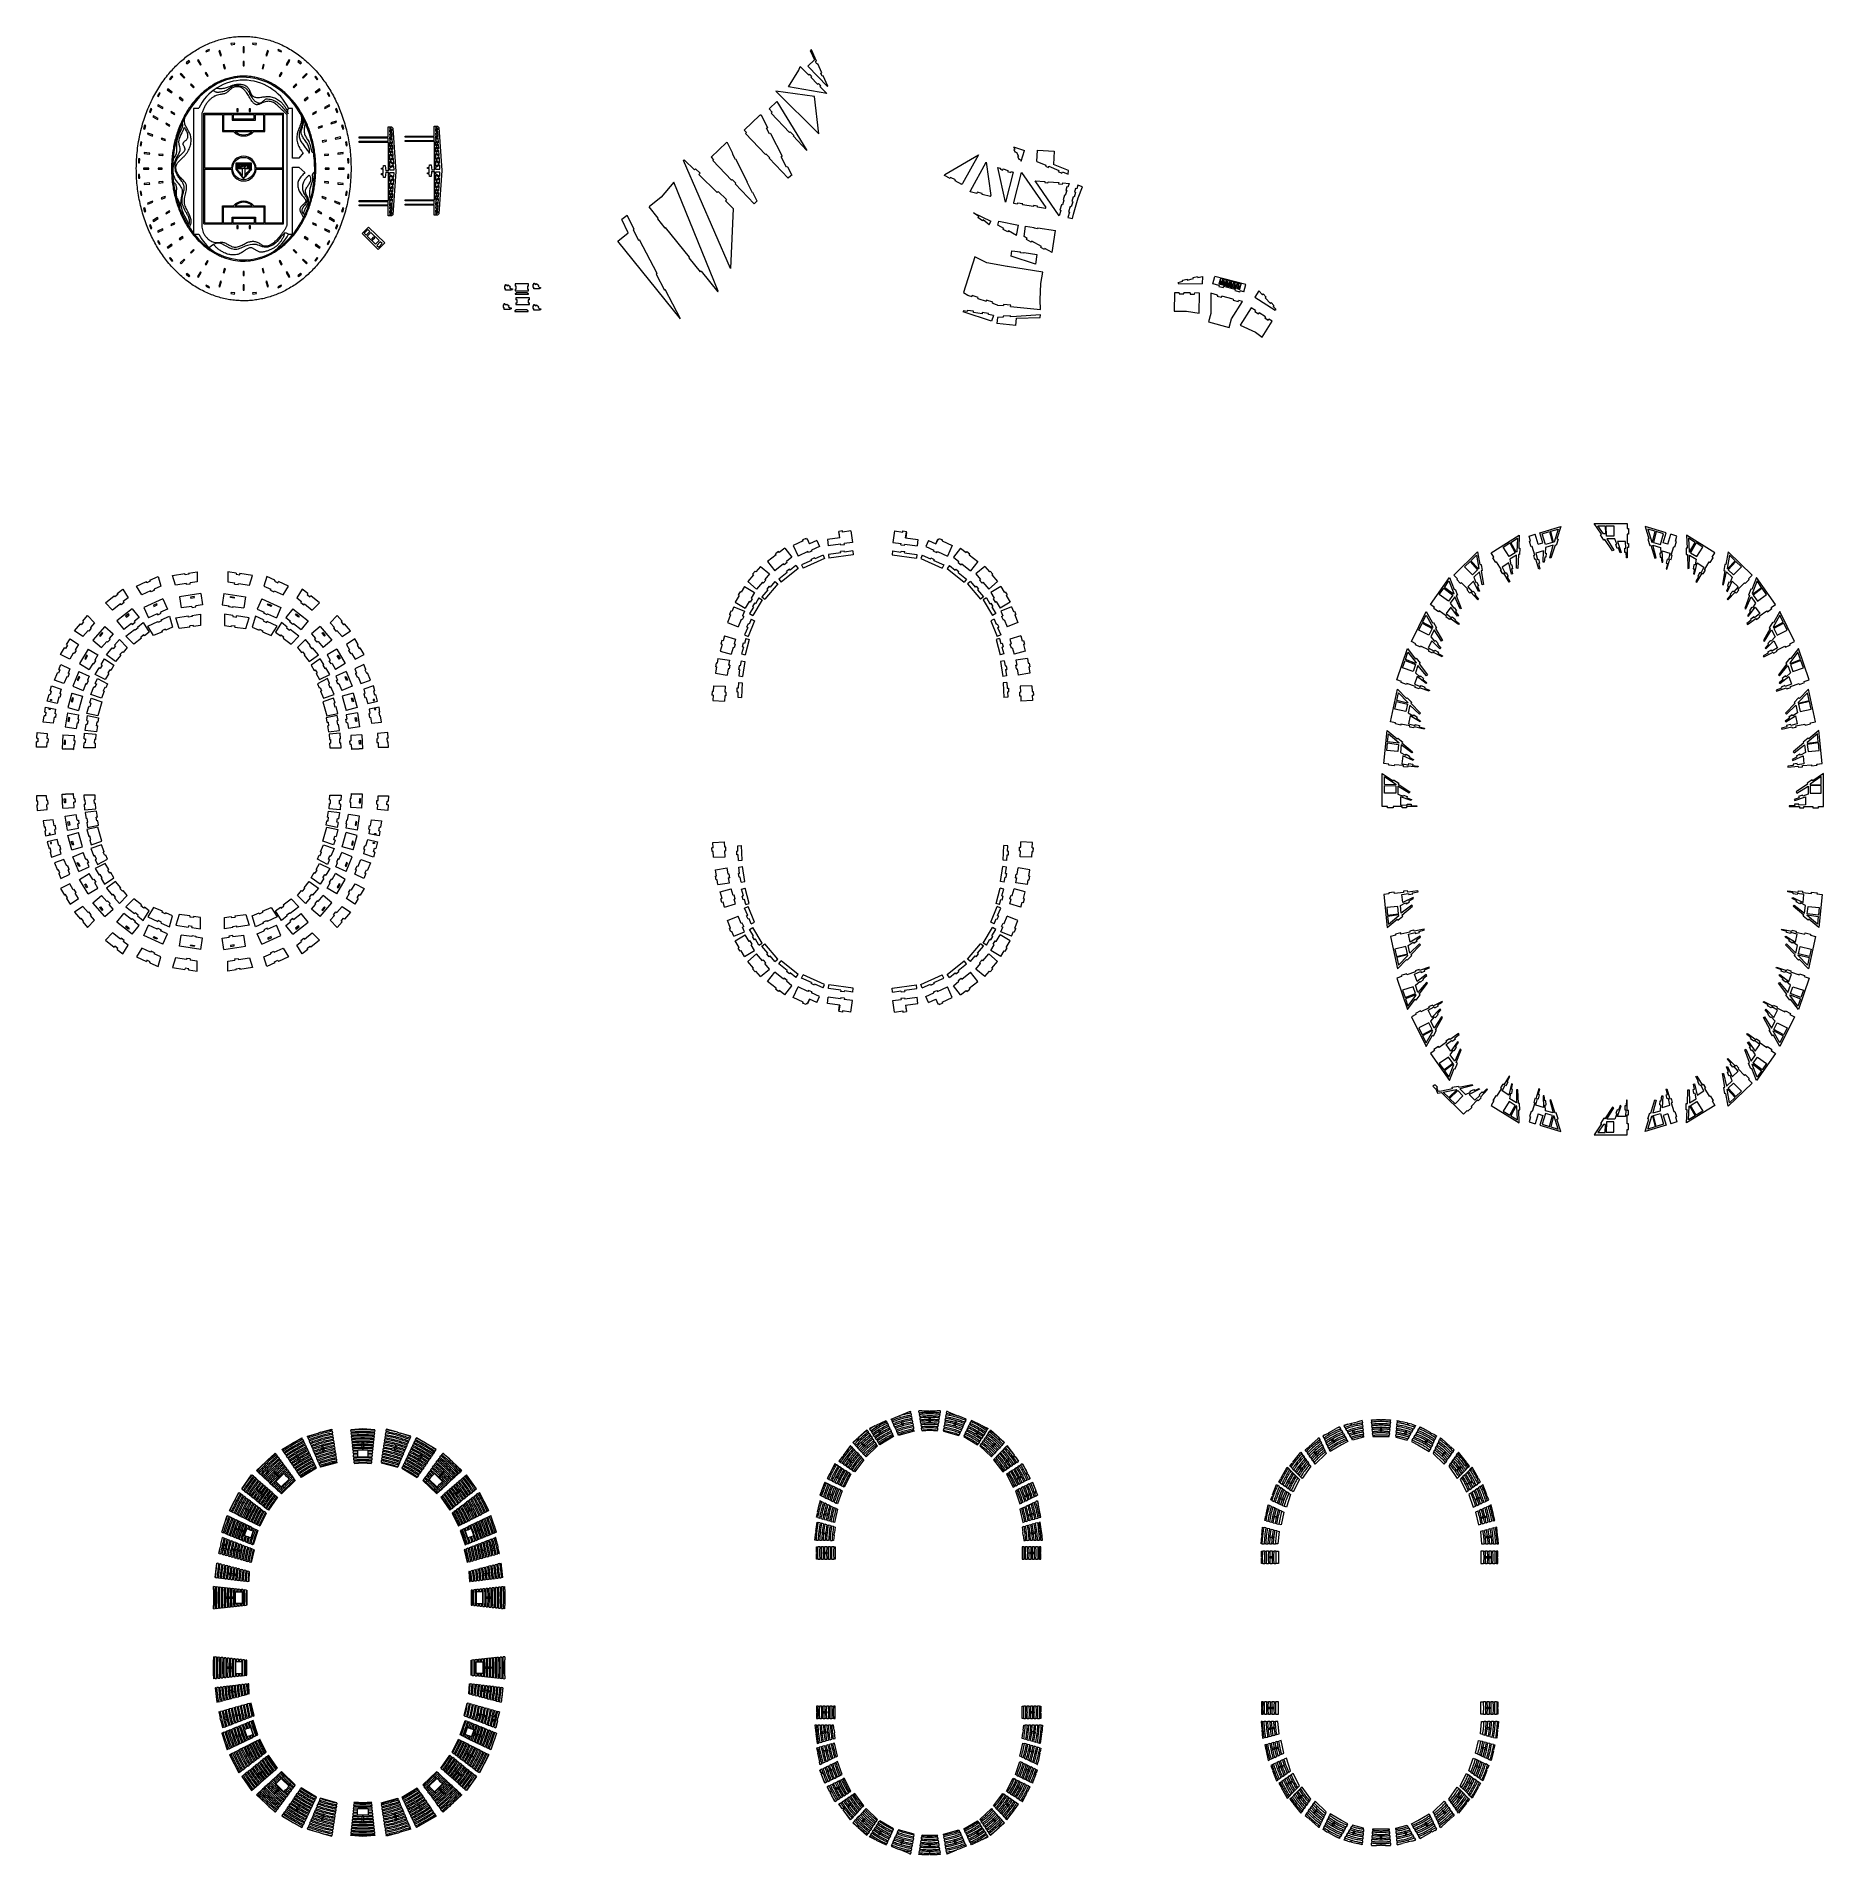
# Model space of a CAD drawing. Header units: millimetres. Extents: x -2136 to 2622, y -2915 to 1925.
import ezdxf

# ---------------------------------------------------------------- set-up
doc = ezdxf.new("R2010")
doc.units = ezdxf.units.MM

msp = doc.modelspace()

# ---------------------------------------------------------------- linework, layer by layer
at = {"color": 7, "linetype": 'Continuous', "lineweight": 15}
for p, q in [((-1675.8, 1890.5), (-1684.9, 1886.4)), ((-1683.7, 1883.6), (-1674.6, 1887.7)), ((-1674.6, 1887.7), (-1675.8, 1890.5)), ((-1647.1, 1888), (-1649.9, 1887.1)), ((-1642.8, 1873.9), (-1647.1, 1888)), ((-1608, 1907.4), (-1617.9, 1906)), ((-1617.9, 1906), (-1617.5, 1903)), ((-1617.5, 1903), (-1607.6, 1904.4)), ((-1607.6, 1904.4), (-1608, 1907.4)), ((-1585.4, 1897.1), (-1585.4, 1882.4)), ((-1582.4, 1897.1), (-1585.4, 1897.1)), ((-1582.4, 1882.4), (-1582.4, 1897.1)), ((-1559.8, 1907.4), (-1560.2, 1904.4)), ((-1560.2, 1904.4), (-1550.3, 1903)), ((-1549.9, 1906), (-1559.8, 1907.4)), ((-1550.3, 1903), (-1549.9, 1906)), ((-1520.7, 1888), (-1524.9, 1873.9)), ((-1517.8, 1887.1), (-1520.7, 1888)), ((-1492, 1890.5), (-1493.2, 1887.7)), ((-1493.2, 1887.7), (-1484.1, 1883.6)), ((-1482.9, 1886.4), (-1492, 1890.5)), ((-72.4, 1889.3), (-75.9, 1887.8)), ((-75.9, 1887.8), (-64.5, 1862.5)), ((-58.8, 1859.3), (-72.4, 1889.3)), ((-1729.5, 1860.7), (-1737.3, 1854.6)), ((-1737.3, 1854.6), (-1735.5, 1852.2)), ((-1735.5, 1852.2), (-1727.6, 1858.4)), ((-1727.6, 1858.4), (-1729.5, 1860.7)), ((-1704.4, 1862.5), (-1707, 1860.9)), ((-1707, 1860.9), (-1699.2, 1848.4)), ((-1696.7, 1850), (-1704.4, 1862.5)), ((-1699.2, 1848.4), (-1696.7, 1850)), ((-1684.9, 1886.4), (-1683.7, 1883.6)), ((-1649.9, 1887.1), (-1645.7, 1873)), ((-1645.7, 1873), (-1642.8, 1873.9)), ((-1635.8, 1850.4), (-1638.7, 1849.6)), ((-1638.7, 1849.6), (-1635.5, 1838.9)), ((-1632.6, 1839.8), (-1635.8, 1850.4)), ((-1635.5, 1838.9), (-1632.6, 1839.8)), ((-1585.4, 1882.4), (-1582.4, 1882.4)), ((-1585.4, 1857.9), (-1585.4, 1846.8)), ((-1582.4, 1857.9), (-1585.4, 1857.9)), ((-1585.4, 1846.8), (-1582.4, 1846.8)), ((-1582.4, 1846.8), (-1582.4, 1857.9)), ((-1532, 1850.4), (-1535.1, 1839.8)), ((-1535.1, 1839.8), (-1532.3, 1838.9)), ((-1532.3, 1838.9), (-1529.1, 1849.6)), ((-1529.1, 1849.6), (-1532, 1850.4)), ((-1524.9, 1873.9), (-1522, 1873)), ((-1522, 1873), (-1517.8, 1887.1)), ((-1484.1, 1883.6), (-1482.9, 1886.4)), ((-1463.4, 1862.5), (-1471.1, 1850)), ((-1471.1, 1850), (-1468.5, 1848.4)), ((-1468.5, 1848.4), (-1460.8, 1860.9)), ((-1460.8, 1860.9), (-1463.4, 1862.5)), ((-1438.3, 1860.7), (-1440.2, 1858.4)), ((-1440.2, 1858.4), (-1432.3, 1852.2)), ((-1430.4, 1854.6), (-1438.3, 1860.7)), ((-1432.3, 1852.2), (-1430.4, 1854.6)), ((-106.4, 1835.3), (-102.5, 1844.8)), ((-102.5, 1844.8), (-80, 1822)), ((-64.5, 1862.5), (-81.8, 1846)), ((-29.8, 1791.4), (-81.8, 1846)), ((-61.6, 1858), (-58.8, 1859.3)), ((-58.4, 1851), (-61.6, 1858)), ((-55.7, 1852.2), (-58.4, 1851)), ((-44.8, 1828.2), (-55.7, 1852.2)), ((-1775.2, 1819.4), (-1781.7, 1811.8)), ((-1781.7, 1811.8), (-1779.4, 1809.9)), ((-1779.4, 1809.9), (-1772.9, 1817.5)), ((-1772.9, 1817.5), (-1775.2, 1819.4)), ((-1750.7, 1826.6), (-1752.9, 1824.5)), ((-1752.9, 1824.5), (-1742.6, 1814)), ((-1740.5, 1816.1), (-1750.7, 1826.6)), ((-1742.6, 1814), (-1740.5, 1816.1)), ((-1723.3, 1798.5), (-1725.5, 1796.4)), ((-1725.5, 1796.4), (-1717.7, 1788.5)), ((-1715.6, 1790.6), (-1723.3, 1798.5)), ((-1683.8, 1829.1), (-1686.4, 1827.6)), ((-1686.4, 1827.6), (-1680.5, 1818.1)), ((-1678, 1819.7), (-1683.8, 1829.1)), ((-1680.5, 1818.1), (-1678, 1819.7)), ((-1484, 1829.1), (-1489.8, 1819.7)), ((-1489.8, 1819.7), (-1487.2, 1818.1)), ((-1487.2, 1818.1), (-1481.4, 1827.6)), ((-1481.4, 1827.6), (-1484, 1829.1)), ((-1444.4, 1798.5), (-1452.2, 1790.6)), ((-1450, 1788.5), (-1442.3, 1796.4)), ((-1442.3, 1796.4), (-1444.4, 1798.5)), ((-1417, 1826.6), (-1427.3, 1816.1)), ((-1427.3, 1816.1), (-1425.2, 1814)), ((-1425.2, 1814), (-1414.9, 1824.5)), ((-1414.9, 1824.5), (-1417, 1826.6)), ((-1392.5, 1819.4), (-1394.8, 1817.5)), ((-1394.8, 1817.5), (-1388.3, 1809.9)), ((-1386.1, 1811.8), (-1392.5, 1819.4)), ((-1388.3, 1809.9), (-1386.1, 1811.8)), ((-133.3, 1790.5), (-106.4, 1835.3)), ((-80, 1822), (-77.8, 1824.3)), ((-77.8, 1824.3), (-72.4, 1818.8)), ((-72.4, 1818.8), (-74.6, 1816.5)), ((-74.6, 1816.5), (-56.1, 1797.7)), ((-56.1, 1797.7), (-53.8, 1800)), ((-53.8, 1800), (-47.7, 1793.8)), ((-47.7, 1793.8), (-50, 1791.6)), ((-50, 1791.6), (-31.7, 1773)), ((-47.5, 1826.9), (-44.8, 1828.2)), ((-44, 1819), (-47.5, 1826.9)), ((-41.2, 1820.3), (-44, 1819)), ((-28.7, 1792.5), (-41.2, 1820.3)), ((-28.7, 1792.5), (-29.8, 1791.4)), ((-1808.4, 1775.3), (-1813.5, 1766.7)), ((-1813.5, 1766.7), (-1810.9, 1765.2)), ((-1811.8, 1742.6), (-1813.1, 1739.9)), ((-1798.6, 1736.1), (-1811.8, 1742.6)), ((-1810.9, 1765.2), (-1805.8, 1773.8)), ((-1805.8, 1773.8), (-1808.4, 1775.3)), ((-1786, 1785.5), (-1787.7, 1783)), ((-1787.7, 1783), (-1775.7, 1774.5)), ((-1774, 1777), (-1786, 1785.5)), ((-1775.7, 1774.5), (-1774, 1777)), ((-1754, 1762.9), (-1755.7, 1760.4)), ((-1755.7, 1760.4), (-1746.6, 1754)), ((-1744.9, 1756.5), (-1754, 1762.9)), ((-1746.6, 1754), (-1744.9, 1756.5)), ((-1717.7, 1788.5), (-1715.6, 1790.6)), ((-1452.2, 1790.6), (-1450, 1788.5)), ((-1413.8, 1762.9), (-1422.8, 1756.5)), ((-1422.8, 1756.5), (-1421.1, 1754)), ((-1421.1, 1754), (-1412.1, 1760.4)), ((-1412.1, 1760.4), (-1413.8, 1762.9)), ((-1381.8, 1785.5), (-1393.8, 1777)), ((-1393.8, 1777), (-1392, 1774.5)), ((-1392, 1774.5), (-1380, 1783)), ((-1380, 1783), (-1381.8, 1785.5)), ((-1356, 1742.6), (-1369.1, 1736.1)), ((-1359.4, 1775.3), (-1362, 1773.8)), ((-1362, 1773.8), (-1356.8, 1765.2)), ((-1354.3, 1766.7), (-1359.4, 1775.3)), ((-1356.8, 1765.2), (-1354.3, 1766.7)), ((-1354.6, 1739.9), (-1356, 1742.6)), ((-185.5, 1731.9), (-164.6, 1751.8)), ((-64.5, 1764.9), (-167.5, 1778.9)), ((-167.5, 1778.9), (-53.3, 1665.8)), ((-164.6, 1751.8), (-84.6, 1621.8)), ((-31.7, 1773), (-133.3, 1790.5)), ((-53.3, 1665.8), (-64.5, 1764.9)), ((-1830.9, 1733.2), (-1834.7, 1724)), ((-1834.7, 1724), (-1832, 1722.8)), ((-1832, 1722.8), (-1828.1, 1732.1)), ((-1828.1, 1732.1), (-1830.9, 1733.2)), ((-1824.4, 1713.9), (-1825.9, 1711.3)), ((-1825.9, 1711.3), (-1813.1, 1703.8)), ((-1811.6, 1706.4), (-1824.4, 1713.9)), ((-1813.1, 1739.9), (-1800, 1733.4)), ((-1813.1, 1703.8), (-1811.6, 1706.4)), ((-1800, 1733.4), (-1798.6, 1736.1)), ((-1776.7, 1725.1), (-1778, 1722.4)), ((-1778, 1722.4), (-1768.1, 1717.5)), ((-1766.8, 1720.2), (-1776.7, 1725.1)), ((-1768.1, 1717.5), (-1766.8, 1720.2)), ((-1703.7, 1733.6), (-1717.4, 1733.6)), ((-1717.4, 1733.6), (-1717.4, 1401.2)), ((-1694.9, 1720.5), (-1694.9, 1416.9)), ((-1690, 1720.5), (-1477.7, 1720.5)), ((-1690, 1426), (-1690, 1720.5)), ((-1687, 1717.5), (-1640.5, 1717.5)), ((-1687, 1574.7), (-1687, 1717.5)), ((-1640.5, 1717.5), (-1640.5, 1672)), ((-1637.5, 1717.5), (-1637.5, 1675)), ((-1637.5, 1717.5), (-1615, 1717.5)), ((-1615, 1717.5), (-1615, 1702.4)), ((-1615, 1702.4), (-1552.7, 1702.4)), ((-1612, 1717.5), (-1555.7, 1717.5)), ((-1612, 1717.5), (-1612, 1705.4)), ((-1612, 1705.4), (-1555.7, 1705.4)), ((-1598.9, 1732.6), (-1601.9, 1732.6)), ((-1601.9, 1732.6), (-1601.9, 1725.5)), ((-1601.9, 1725.5), (-1598.9, 1725.5)), ((-1598.9, 1725.5), (-1598.9, 1732.6)), ((-1568.9, 1732.6), (-1568.9, 1725.5)), ((-1565.9, 1732.6), (-1568.9, 1732.6)), ((-1568.9, 1725.5), (-1565.9, 1725.5)), ((-1565.9, 1725.5), (-1565.9, 1732.6)), ((-1555.7, 1705.4), (-1555.7, 1717.5)), ((-1552.7, 1717.5), (-1530.3, 1717.5)), ((-1552.7, 1702.4), (-1552.7, 1717.5)), ((-1530.3, 1675), (-1530.3, 1717.5)), ((-1527.3, 1672), (-1527.3, 1717.5)), ((-1527.3, 1717.5), (-1480.7, 1717.5)), ((-1480.7, 1717.5), (-1480.7, 1574.7)), ((-1477.7, 1426), (-1477.7, 1720.5)), ((-1468.2, 1422.2), (-1468.2, 1716.6)), ((-1453.6, 1733.6), (-1464.6, 1733.6)), ((-1453.6, 1600.8), (-1453.6, 1733.6)), ((-1391.1, 1725.1), (-1401, 1720.2)), ((-1401, 1720.2), (-1399.6, 1717.5)), ((-1399.6, 1717.5), (-1389.7, 1722.4)), ((-1389.7, 1722.4), (-1391.1, 1725.1)), ((-1369.1, 1736.1), (-1367.8, 1733.4)), ((-1367.8, 1733.4), (-1354.6, 1739.9)), ((-1337.8, 1699.7), (-1351.7, 1695)), ((-1351.7, 1695), (-1350.8, 1692.1)), ((-1350.8, 1692.1), (-1336.9, 1696.9)), ((-1336.9, 1733.2), (-1339.6, 1732.1)), ((-1339.6, 1732.1), (-1335.8, 1722.8)), ((-1336.9, 1696.9), (-1337.8, 1699.7)), ((-1333, 1724), (-1336.9, 1733.2)), ((-1335.8, 1722.8), (-1333, 1724)), ((-209.9, 1715.8), (-252.1, 1675.6)), ((-209.3, 1714.6), (-209.9, 1715.8)), ((-206.6, 1716), (-209.3, 1714.6)), ((-206.6, 1716), (-189.3, 1682.1)), ((-177.1, 1723.1), (-185.5, 1731.9)), ((-179.4, 1720.8), (-177.1, 1723.1)), ((-130.7, 1669.7), (-179.4, 1720.8)), ((-1847.6, 1688.4), (-1850.3, 1678.8)), ((-1850.3, 1678.8), (-1847.4, 1677.9)), ((-1844.7, 1687.6), (-1847.6, 1688.4)), ((-1847.4, 1677.9), (-1844.7, 1687.6)), ((-1839.3, 1667.8), (-1840.3, 1665)), ((-1840.3, 1665), (-1826.4, 1659.9)), ((-1825.4, 1662.7), (-1839.3, 1667.8)), ((-1826.4, 1659.9), (-1825.4, 1662.7)), ((-1802.2, 1654.3), (-1803.2, 1651.5)), ((-1803.2, 1651.5), (-1792.7, 1647.7)), ((-1791.7, 1650.5), (-1802.2, 1654.3)), ((-1792.7, 1647.7), (-1791.7, 1650.5)), ((-1790, 1694), (-1791.5, 1691.4)), ((-1791.5, 1691.4), (-1781.8, 1685.8)), ((-1780.3, 1688.4), (-1790, 1694)), ((-1781.8, 1685.8), (-1780.3, 1688.4)), ((-1640.5, 1672), (-1611, 1672)), ((-1637.5, 1675), (-1530.3, 1675)), ((-1606.8, 1672), (-1561, 1672)), ((-1556.8, 1672), (-1527.3, 1672)), ((-1374.9, 1687), (-1385.4, 1683.4)), ((-1385.4, 1683.4), (-1384.4, 1680.6)), ((-1384.4, 1680.6), (-1374, 1684.2)), ((-1364.2, 1649.2), (-1375.1, 1646.9)), ((-1375.1, 1646.9), (-1374.4, 1643.9)), ((-1374, 1684.2), (-1374.9, 1687)), ((-1374.4, 1643.9), (-1363.6, 1646.3)), ((-1363.6, 1646.3), (-1364.2, 1649.2)), ((-1325.9, 1657.5), (-1340.3, 1654.4)), ((-1340.3, 1654.4), (-1339.6, 1651.5)), ((-1339.6, 1651.5), (-1325.3, 1654.6)), ((-1325.3, 1654.6), (-1325.9, 1657.5)), ((-1320.2, 1688.4), (-1323.1, 1687.6)), ((-1323.1, 1687.6), (-1320.4, 1677.9)), ((-1320.4, 1677.9), (-1317.5, 1678.8)), ((-1317.5, 1678.8), (-1320.2, 1688.4)), ((-1276.7, 1654.6), (-1276.7, 1657.6)), ((-1276.7, 1657.6), (-1199.5, 1657.6)), ((-1199.5, 1654.6), (-1276.7, 1654.6)), ((-1276.7, 1643.1), (-1276.7, 1646.2)), ((-1276.7, 1646.2), (-1199, 1646.2)), ((-1199.5, 1657.6), (-1199.5, 1684.1)), ((-1199.5, 1684.1), (-1190.6, 1684.1)), ((-1199, 1646.2), (-1199.5, 1654.6)), ((-1191.9, 1680.1), (-1195.7, 1680.1)), ((-1195.7, 1680.1), (-1194.5, 1678.1)), ((-1192.3, 1673.1), (-1195.7, 1675.9)), ((-1195.7, 1675.9), (-1195.7, 1670.7)), ((-1195.7, 1670.7), (-1192.3, 1673.1)), ((-1192.9, 1663.5), (-1195.7, 1665.5)), ((-1195.7, 1665.5), (-1195.7, 1662)), ((-1195.7, 1662), (-1192.9, 1663.5)), ((-1191.3, 1654.8), (-1195.7, 1658)), ((-1195.7, 1658), (-1195.7, 1651.2)), ((-1195.7, 1651.2), (-1191.3, 1654.8)), ((-1188.4, 1653.3), (-1195.7, 1647.4)), ((-1195.7, 1647.4), (-1195.7, 1646.8)), ((-1195.7, 1646.8), (-1187.6, 1639.6)), ((-1194.5, 1678.1), (-1191.6, 1679.6)), ((-1190.5, 1678.5), (-1194.3, 1676.5)), ((-1194.3, 1676.5), (-1189.4, 1674)), ((-1189.4, 1671), (-1193.9, 1667.9)), ((-1193.9, 1667.9), (-1189, 1664.3)), ((-1188.9, 1662.1), (-1193.3, 1659.9)), ((-1193.3, 1659.9), (-1188.5, 1656.5)), ((-1191.6, 1679.6), (-1191.9, 1680.1)), ((-1190.6, 1684.1), (-1186.5, 1680.9)), ((-1189.6, 1677.2), (-1190.5, 1678.5)), ((-1189.4, 1674), (-1189.6, 1677.2)), ((-1189, 1664.3), (-1189.4, 1671)), ((-1188.5, 1656.5), (-1188.9, 1662.1)), ((-1187.6, 1639.6), (-1188.4, 1653.3)), ((-1186.5, 1680.9), (-1179.1, 1565.7)), ((-1154.4, 1659.8), (-1077.3, 1659.8)), ((-1154.4, 1656.8), (-1154.4, 1659.8)), ((-1077.3, 1656.8), (-1154.4, 1656.8)), ((-1154.4, 1648.4), (-1076.7, 1648.4)), ((-1154.4, 1645.2), (-1154.4, 1648.4)), ((-1077.3, 1659.8), (-1077.3, 1686.2)), ((-1077.3, 1686.2), (-1068.3, 1686.2)), ((-1076.7, 1648.4), (-1077.3, 1656.8)), ((-1069.7, 1682.2), (-1073.5, 1682.2)), ((-1073.5, 1682.2), (-1072.3, 1680.3)), ((-1070, 1675.2), (-1073.5, 1678)), ((-1073.5, 1678), (-1073.5, 1672.8)), ((-1073.5, 1672.8), (-1070, 1675.2)), ((-1070.7, 1665.6), (-1073.5, 1667.6)), ((-1073.5, 1667.6), (-1073.5, 1664.2)), ((-1073.5, 1664.2), (-1070.7, 1665.6)), ((-1069, 1656.9), (-1073.5, 1660.1)), ((-1073.5, 1660.1), (-1073.5, 1653.4)), ((-1073.5, 1653.4), (-1069, 1656.9)), ((-1066.1, 1655.4), (-1073.5, 1649.5)), ((-1073.5, 1649.5), (-1073.5, 1649)), ((-1073.5, 1649), (-1065.3, 1641.7)), ((-1072.3, 1680.3), (-1069.4, 1681.8)), ((-1068.2, 1680.7), (-1072, 1678.7)), ((-1072, 1678.7), (-1067.1, 1676.1)), ((-1067.1, 1673.2), (-1071.7, 1670)), ((-1071.7, 1670), (-1066.8, 1666.5)), ((-1066.6, 1664.3), (-1071, 1662.1)), ((-1071, 1662.1), (-1066.3, 1658.7)), ((-1069.4, 1681.8), (-1069.7, 1682.2)), ((-1068.3, 1686.2), (-1064.3, 1683)), ((-1067.3, 1679.4), (-1068.2, 1680.7)), ((-1067.1, 1676.1), (-1067.3, 1679.4)), ((-1066.8, 1666.5), (-1067.1, 1673.2)), ((-1066.3, 1658.7), (-1066.6, 1664.3)), ((-1065.3, 1641.7), (-1066.1, 1655.4)), ((-1064.3, 1683), (-1056.9, 1567.8)), ((-245.9, 1669.1), (-252.1, 1675.6)), ((-248.3, 1666.8), (-245.9, 1669.1)), ((-194.5, 1610.4), (-248.3, 1666.8)), ((-189.3, 1682.1), (-192, 1680.7)), ((-184.3, 1665.6), (-192, 1680.7)), ((-181.6, 1666.9), (-184.3, 1665.6)), ((-181.6, 1666.9), (-150.6, 1606.2)), ((-130.7, 1669.7), (-129.1, 1671.2)), ((-129.1, 1671.2), (-119.8, 1661.5)), ((-119.8, 1661.5), (-121.4, 1660)), ((-84.8, 1621.5), (-121.4, 1660)), ((-1863.5, 1598.9), (-1864, 1588.9)), ((-1860.5, 1598.9), (-1863.5, 1598.9)), ((-1861, 1588.9), (-1860.5, 1598.9)), ((-1858.1, 1644.2), (-1859.7, 1634.4)), ((-1859.7, 1634.4), (-1856.7, 1633.9)), ((-1855.2, 1643.8), (-1858.1, 1644.2)), ((-1856.7, 1633.9), (-1855.2, 1643.8)), ((-1848.6, 1616), (-1848.9, 1613)), ((-1848.9, 1613), (-1834.3, 1611.5)), ((-1834, 1614.4), (-1848.6, 1616)), ((-1834.3, 1611.5), (-1834, 1614.4)), ((-1809.7, 1611.9), (-1810, 1608.9)), ((-1810, 1608.9), (-1799, 1607.7)), ((-1798.6, 1610.7), (-1809.7, 1611.9)), ((-1799, 1607.7), (-1798.6, 1610.7)), ((-1437, 1600.8), (-1453.6, 1600.8)), ((-1425.6, 1615), (-1437, 1600.8)), ((-1358.1, 1611.9), (-1369.1, 1610.7)), ((-1369.1, 1610.7), (-1368.8, 1607.7)), ((-1368.8, 1607.7), (-1357.8, 1608.9)), ((-1357.8, 1608.9), (-1358.1, 1611.9)), ((-1319.1, 1616), (-1333.7, 1614.4)), ((-1333.7, 1614.4), (-1333.4, 1611.5)), ((-1333.4, 1611.5), (-1318.8, 1613)), ((-1318.8, 1613), (-1319.1, 1616)), ((-1309.6, 1644.2), (-1312.6, 1643.8)), ((-1312.6, 1643.8), (-1311, 1633.9)), ((-1311, 1633.9), (-1308.1, 1634.4)), ((-1308.1, 1634.4), (-1309.6, 1644.2)), ((-1304.3, 1598.9), (-1307.3, 1598.9)), ((-1307.3, 1598.9), (-1306.8, 1588.9)), ((-1303.8, 1588.9), (-1304.3, 1598.9)), ((-1198.6, 1643.1), (-1276.7, 1643.1)), ((-1198.6, 1566.9), (-1198.6, 1643.1)), ((-1189.6, 1637.3), (-1195.7, 1642.8)), ((-1195.7, 1642.8), (-1195.7, 1632.4)), ((-1195.7, 1632.4), (-1189.6, 1637.3)), ((-1188.1, 1622.1), (-1195.7, 1627.6)), ((-1195.7, 1627.6), (-1195.7, 1616)), ((-1195.7, 1616), (-1188.1, 1622.1)), ((-1185.7, 1603.5), (-1195.7, 1610.7)), ((-1195.7, 1610.7), (-1195.7, 1596.5)), ((-1195.7, 1596.5), (-1185.7, 1603.5)), ((-1186.5, 1619.6), (-1194.3, 1613.3)), ((-1194.3, 1613.3), (-1185.8, 1607.2)), ((-1187.3, 1635.3), (-1193.9, 1630)), ((-1193.9, 1630), (-1186.8, 1624.9)), ((-1185.4, 1600.1), (-1193.8, 1594.1)), ((-1186.8, 1624.9), (-1187.3, 1635.3)), ((-1185.8, 1607.2), (-1186.5, 1619.6)), ((-1184.5, 1585.9), (-1185.4, 1600.1)), ((-1076.4, 1645.2), (-1154.4, 1645.2)), ((-1076.4, 1569), (-1076.4, 1645.2)), ((-1067.3, 1639.5), (-1073.5, 1644.9)), ((-1073.5, 1644.9), (-1073.5, 1634.5)), ((-1073.5, 1634.5), (-1067.3, 1639.5)), ((-1065.9, 1624.3), (-1073.5, 1629.8)), ((-1073.5, 1629.8), (-1073.5, 1618.1)), ((-1073.5, 1618.1), (-1065.9, 1624.3)), ((-1063.5, 1605.6), (-1073.5, 1612.8)), ((-1073.5, 1612.8), (-1073.5, 1598.6)), ((-1073.5, 1598.6), (-1063.5, 1605.6)), ((-1064.2, 1621.7), (-1072, 1615.5)), ((-1072, 1615.5), (-1063.5, 1609.3)), ((-1065.1, 1637.4), (-1071.7, 1632.1)), ((-1071.7, 1632.1), (-1064.5, 1627)), ((-1063.1, 1602.2), (-1071.6, 1596.3)), ((-1064.5, 1627), (-1065.1, 1637.4)), ((-1063.5, 1609.3), (-1064.2, 1621.7)), ((-1062.3, 1588), (-1063.1, 1602.2)), ((-298.5, 1642.9), (-339.6, 1603.8)), ((-339.6, 1603.8), (-332.9, 1596.7)), ((-296, 1641.5), (-298.5, 1642.9)), ((-281.5, 1613.1), (-296, 1641.5)), ((-282.5, 1612.6), (-281.5, 1613.1)), ((-274.8, 1597.4), (-282.5, 1612.6)), ((-273.8, 1598), (-274.8, 1597.4)), ((-242.8, 1537.2), (-273.8, 1598)), ((-192.9, 1611.9), (-194.5, 1610.4)), ((-183.7, 1602.2), (-192.9, 1611.9)), ((-185.3, 1600.7), (-183.7, 1602.2)), ((-134.6, 1547.5), (-185.3, 1600.7)), ((-150.6, 1606.2), (-153.3, 1604.9)), ((-139, 1576.9), (-153.3, 1604.9)), ((-84.6, 1621.8), (-84.8, 1621.5)), ((282.8, 1557.6), (371.9, 1609.5)), ((371.9, 1609.5), (329.8, 1533.9)), ((465.2, 1631.2), (494.7, 1621.4)), ((465.2, 1631.2), (468.8, 1624.5)), ((468.8, 1624.5), (466.3, 1623.2)), ((466.3, 1623.2), (469.8, 1616.7)), ((469.8, 1616.7), (472.3, 1618)), ((472.3, 1618), (478.4, 1606.6)), ((478.4, 1606.6), (475.9, 1605.3)), ((475.9, 1605.3), (480.3, 1597.2)), ((480.3, 1597.2), (482.8, 1598.5)), ((482.8, 1598.5), (485.5, 1593.4)), ((485.5, 1593.4), (494.7, 1621.4)), ((527.4, 1592.3), (529.4, 1622.6)), ((529.4, 1622.6), (573.7, 1619.5)), ((573.7, 1619.5), (571.3, 1583.7)), ((-1864, 1588.9), (-1861, 1588.9)), ((-1861, 1557.6), (-1864, 1557.6)), ((-1864, 1557.6), (-1863.5, 1547.6)), ((-1860.5, 1547.6), (-1861, 1557.6)), ((-1851, 1574.7), (-1851, 1571.7)), ((-1836.3, 1574.7), (-1851, 1574.7)), ((-1851, 1571.7), (-1836.3, 1571.7)), ((-1836.3, 1571.7), (-1836.3, 1574.7)), ((-1811.8, 1574.7), (-1811.8, 1571.7)), ((-1800.7, 1574.7), (-1811.8, 1574.7)), ((-1811.8, 1571.7), (-1800.7, 1571.7)), ((-1800.7, 1571.7), (-1800.7, 1574.7)), ((-1616.8, 1574.7), (-1687, 1574.7)), ((-1687, 1429), (-1687, 1571.7)), ((-1687, 1571.7), (-1616.8, 1571.7)), ((-1563.5, 1588.1), (-1605.2, 1588.1)), ((-1605.2, 1588.1), (-1605.2, 1571.3)), ((-1605.2, 1571.3), (-1584.3, 1546.2)), ((-1564.6, 1587), (-1603.9, 1587)), ((-1585.2, 1549.2), (-1603.5, 1571.3)), ((-1602.6, 1584.8), (-1602.6, 1574.2)), ((-1566, 1585.4), (-1602.4, 1585.4)), ((-1587.4, 1572.6), (-1602.2, 1572.6)), ((-1598.8, 1580.8), (-1598.8, 1582.3)), ((-1591.8, 1583.4), (-1591.8, 1576.4)), ((-1591.8, 1576.4), (-1590.3, 1576.4)), ((-1586.9, 1582.3), (-1590.3, 1582.3)), ((-1590.3, 1582.3), (-1590.3, 1580.2)), ((-1590.3, 1580.2), (-1586.9, 1580.2)), ((-1587.4, 1555.2), (-1587.4, 1572.6)), ((-1586.9, 1580.2), (-1586.9, 1582.3)), ((-1584.3, 1546.2), (-1580.3, 1551)), ((-1566.6, 1572.6), (-1581.2, 1572.6)), ((-1581.2, 1572.6), (-1581.2, 1554.8)), ((-1579.9, 1553.2), (-1565.7, 1570.6)), ((-1578.5, 1579.5), (-1578.5, 1580.1)), ((-1573, 1582.3), (-1569.9, 1582.3)), ((-1573, 1577.7), (-1573, 1582.3)), ((-1569.5, 1581.3), (-1568.4, 1581.3)), ((-1566, 1574.4), (-1566, 1585.4)), ((-1564.6, 1575.9), (-1564.6, 1587)), ((-1563.5, 1571.3), (-1563.5, 1588.1)), ((-1480.7, 1574.7), (-1551, 1574.7)), ((-1551, 1571.7), (-1480.7, 1571.7)), ((-1480.7, 1571.7), (-1480.7, 1429)), ((-1453.6, 1398.7), (-1453.6, 1577.4)), ((-1453.6, 1577.4), (-1437, 1577.4)), ((-1437, 1577.4), (-1420.9, 1562.5)), ((-1367.1, 1574.7), (-1367.1, 1571.7)), ((-1356, 1574.7), (-1367.1, 1574.7)), ((-1367.1, 1571.7), (-1356, 1571.7)), ((-1356, 1571.7), (-1356, 1574.7)), ((-1331.5, 1574.7), (-1331.5, 1571.7)), ((-1316.8, 1574.7), (-1331.5, 1574.7)), ((-1331.5, 1571.7), (-1316.8, 1571.7)), ((-1316.8, 1571.7), (-1316.8, 1574.7)), ((-1306.8, 1557.6), (-1307.3, 1547.6)), ((-1306.8, 1588.9), (-1303.8, 1588.9)), ((-1303.8, 1557.6), (-1306.8, 1557.6)), ((-1304.3, 1547.6), (-1303.8, 1557.6)), ((-1217.3, 1574.4), (-1212.3, 1574.4)), ((-1217.3, 1571.5), (-1217.3, 1574.4)), ((-1212.4, 1571.5), (-1217.3, 1571.5)), ((-1217.3, 1559.8), (-1212.4, 1559.8)), ((-1217.3, 1556.9), (-1217.3, 1559.8)), ((-1212.3, 1556.9), (-1217.3, 1556.9)), ((-1212.7, 1565.7), (-1212.4, 1571.5)), ((-1212.4, 1559.8), (-1212.7, 1565.7)), ((-1212.3, 1574.4), (-1211.9, 1581.5)), ((-1211.9, 1549.8), (-1212.3, 1556.9)), ((-1211.9, 1581.5), (-1207.2, 1581.5)), ((-1207.2, 1549.8), (-1211.9, 1549.8)), ((-1207.2, 1581.5), (-1205.7, 1566.9)), ((-1205.8, 1563.6), (-1207.2, 1549.8)), ((-1205.8, 1563.6), (-1198.6, 1563.6)), ((-1198.6, 1566.9), (-1205.7, 1566.9)), ((-1198.6, 1488.2), (-1198.6, 1563.6)), ((-1185.5, 1582.8), (-1195.7, 1591.8)), ((-1195.7, 1591.8), (-1195.7, 1577.6)), ((-1195.7, 1577.6), (-1185.5, 1582.8)), ((-1184.2, 1580.1), (-1195.7, 1574.2)), ((-1195.7, 1574.2), (-1195.7, 1569.6)), ((-1195.7, 1569.6), (-1183.6, 1569.6)), ((-1183.6, 1561.7), (-1195.7, 1561.7)), ((-1195.7, 1561.7), (-1195.7, 1557.1)), ((-1195.7, 1557.1), (-1184.2, 1551.2)), ((-1195.7, 1553.7), (-1195.7, 1539.5)), ((-1185.5, 1548.5), (-1195.7, 1553.7)), ((-1193.8, 1594.1), (-1184.5, 1585.9)), ((-1179.1, 1565.7), (-1186.5, 1450.4)), ((-1183.6, 1569.6), (-1184.2, 1580.1)), ((-1184.2, 1551.2), (-1183.6, 1561.7)), ((-1095, 1576.5), (-1090, 1576.5)), ((-1095, 1573.6), (-1095, 1576.5)), ((-1090.2, 1573.6), (-1095, 1573.6)), ((-1095, 1562), (-1090.2, 1562)), ((-1095, 1559.1), (-1095, 1562)), ((-1090, 1559.1), (-1095, 1559.1)), ((-1090.4, 1567.8), (-1090.2, 1573.6)), ((-1090.2, 1562), (-1090.4, 1567.8)), ((-1090, 1576.5), (-1089.7, 1583.6)), ((-1089.7, 1552), (-1090, 1559.1)), ((-1089.7, 1583.6), (-1085, 1583.6)), ((-1085, 1552), (-1089.7, 1552)), ((-1085, 1583.6), (-1083.5, 1569)), ((-1083.6, 1565.7), (-1085, 1552)), ((-1083.6, 1565.7), (-1076.4, 1565.7)), ((-1076.4, 1569), (-1083.5, 1569)), ((-1076.4, 1490.3), (-1076.4, 1565.7)), ((-1063.3, 1584.9), (-1073.5, 1594)), ((-1073.5, 1594), (-1073.5, 1579.7)), ((-1073.5, 1579.7), (-1063.3, 1584.9)), ((-1062, 1582.2), (-1073.5, 1576.4)), ((-1073.5, 1576.4), (-1073.5, 1571.7)), ((-1073.5, 1571.7), (-1061.4, 1571.7)), ((-1061.4, 1563.9), (-1073.5, 1563.9)), ((-1073.5, 1563.9), (-1073.5, 1559.2)), ((-1073.5, 1559.2), (-1062, 1553.4)), ((-1073.5, 1555.8), (-1073.5, 1541.6)), ((-1063.3, 1550.7), (-1073.5, 1555.8)), ((-1073.5, 1541.6), (-1063.3, 1550.7)), ((-1071.6, 1596.3), (-1062.3, 1588)), ((-1056.9, 1567.8), (-1064.3, 1452.6)), ((-1061.4, 1571.7), (-1062, 1582.2)), ((-1062, 1553.4), (-1061.4, 1563.9)), ((-412.8, 1594.5), (-411.3, 1596.8)), ((-288.1, 1307.2), (-412.8, 1594.5)), ((-411.3, 1596.8), (-384.1, 1569.8)), ((-384.1, 1569.8), (-381.2, 1572.6)), ((-381.2, 1572.6), (-369.2, 1560.6)), ((-369.2, 1560.6), (-372, 1557.8)), ((-372, 1557.8), (-323.6, 1509.8)), ((-332.9, 1596.7), (-335, 1594.6)), ((-335, 1594.6), (-285.1, 1542.2)), ((-136.3, 1578.2), (-139, 1576.9)), ((-136.3, 1578.2), (-124.8, 1555.7)), ((-127.4, 1554.3), (-134.6, 1547.5)), ((-124.8, 1555.7), (-127.4, 1554.3)), ((281.4, 1554.9), (282.8, 1557.6)), ((296.5, 1547.2), (281.4, 1554.9)), ((297.9, 1549.9), (296.5, 1547.2)), ((311.2, 1543.1), (297.9, 1549.9)), ((350.9, 1514.1), (392.4, 1590.3)), ((392.4, 1590.3), (404.8, 1501.8)), ((444.1, 1484.2), (423.7, 1576.5)), ((423.7, 1576.5), (430.9, 1574.3)), ((430.9, 1574.3), (430, 1571.5)), ((430, 1571.5), (437.1, 1569.3)), ((437.1, 1569.3), (438, 1572.2)), ((438, 1572.2), (450.4, 1568.4)), ((464.7, 1564.1), (444.1, 1484.2)), ((450.4, 1568.4), (449.5, 1565.6)), ((449.5, 1565.6), (458.3, 1562.9)), ((458.3, 1562.9), (459.2, 1565.8)), ((459.2, 1565.8), (464.7, 1564.1)), ((466.2, 1483), (486.7, 1562.7)), ((486.7, 1562.7), (551.2, 1469.9)), ((527.4, 1592.3), (551.5, 1582.4)), ((551.5, 1582.4), (550.3, 1579.4)), ((550.3, 1579.4), (558, 1576.3)), ((558, 1576.3), (559.3, 1579.3)), ((559.3, 1579.3), (585.5, 1568.5)), ((611.8, 1568.1), (571.3, 1583.7)), ((585.5, 1568.5), (584.3, 1565.5)), ((584.3, 1565.5), (594.3, 1561.4)), ((594.3, 1561.4), (595.5, 1564.4)), ((595.5, 1564.4), (611.1, 1558)), ((611.1, 1558), (611.8, 1568.1)), ((-1863.5, 1547.6), (-1860.5, 1547.6)), ((-1856.7, 1512.6), (-1859.7, 1512.1)), ((-1859.7, 1512.1), (-1858.1, 1502.3)), ((-1858.1, 1502.3), (-1855.2, 1502.7)), ((-1855.2, 1502.7), (-1856.7, 1512.6)), ((-1834.3, 1535), (-1848.9, 1533.5)), ((-1848.9, 1533.5), (-1848.6, 1530.5)), ((-1848.6, 1530.5), (-1834, 1532.1)), ((-1834, 1532.1), (-1834.3, 1535)), ((-1799, 1538.8), (-1810, 1537.6)), ((-1810, 1537.6), (-1809.7, 1534.6)), ((-1809.7, 1534.6), (-1798.6, 1535.8)), ((-1798.6, 1535.8), (-1799, 1538.8)), ((-1368.8, 1538.8), (-1369.1, 1535.8)), ((-1369.1, 1535.8), (-1358.1, 1534.6)), ((-1357.8, 1537.6), (-1368.8, 1538.8)), ((-1358.1, 1534.6), (-1357.8, 1537.6)), ((-1333.4, 1535), (-1333.7, 1532.1)), ((-1333.7, 1532.1), (-1319.1, 1530.5)), ((-1318.8, 1533.5), (-1333.4, 1535)), ((-1319.1, 1530.5), (-1318.8, 1533.5)), ((-1311, 1512.6), (-1312.6, 1502.7)), ((-1312.6, 1502.7), (-1309.6, 1502.3)), ((-1308.1, 1512.1), (-1311, 1512.6)), ((-1309.6, 1502.3), (-1308.1, 1512.1)), ((-1307.3, 1547.6), (-1304.3, 1547.6)), ((-1195.7, 1539.5), (-1185.5, 1548.5)), ((-1195.7, 1534.8), (-1195.7, 1520.6)), ((-1185.7, 1527.8), (-1195.7, 1534.8)), ((-1195.7, 1520.6), (-1185.7, 1527.8)), ((-1195.7, 1515.3), (-1195.7, 1503.7)), ((-1188.1, 1509.2), (-1195.7, 1515.3)), ((-1195.7, 1503.7), (-1188.1, 1509.2)), ((-1185.8, 1524.1), (-1194.3, 1518)), ((-1194.3, 1518), (-1186.5, 1511.7)), ((-1186.8, 1506.4), (-1193.9, 1501.3)), ((-1193.9, 1501.3), (-1187.3, 1496)), ((-1184.5, 1545.4), (-1193.8, 1537.2)), ((-1193.8, 1537.2), (-1185.4, 1531.2)), ((-1187.3, 1496), (-1186.8, 1506.4)), ((-1186.5, 1511.7), (-1185.8, 1524.1)), ((-1185.4, 1531.2), (-1184.5, 1545.4)), ((-1073.5, 1537), (-1073.5, 1522.8)), ((-1063.5, 1530), (-1073.5, 1537)), ((-1073.5, 1522.8), (-1063.5, 1530)), ((-1073.5, 1517.4), (-1073.5, 1505.8)), ((-1065.9, 1511.3), (-1073.5, 1517.4)), ((-1073.5, 1505.8), (-1065.9, 1511.3)), ((-1067.3, 1496.1), (-1073.5, 1501.1)), ((-1073.5, 1501.1), (-1073.5, 1490.6)), ((-1063.5, 1526.3), (-1072, 1520.1)), ((-1072, 1520.1), (-1064.2, 1513.8)), ((-1064.5, 1508.6), (-1071.7, 1503.4)), ((-1071.7, 1503.4), (-1065.1, 1498.2)), ((-1062.3, 1547.5), (-1071.6, 1539.3)), ((-1071.6, 1539.3), (-1063.1, 1533.3)), ((-1065.1, 1498.2), (-1064.5, 1508.6)), ((-1064.2, 1513.8), (-1063.5, 1526.3)), ((-1063.1, 1533.3), (-1062.3, 1547.5)), ((-439.2, 1537), (-472.7, 1497.4)), ((-320.7, 1247.2), (-439.2, 1537)), ((-323.6, 1509.8), (-320.8, 1512.6)), ((-320.8, 1512.6), (-298.4, 1490.5)), ((-285.1, 1542.2), (-283.5, 1543.8)), ((-283.5, 1543.8), (-274.2, 1534.1)), ((-274.2, 1534.1), (-275.8, 1532.5)), ((-275.8, 1532.5), (-225.1, 1479.3)), ((-243.8, 1536.7), (-242.8, 1537.2)), ((-229.5, 1508.7), (-243.8, 1536.7)), ((-228.5, 1509.2), (-229.5, 1508.7)), ((-216.9, 1486.7), (-228.5, 1509.2)), ((309.8, 1540.5), (311.2, 1543.1)), ((328, 1531.3), (309.8, 1540.5)), ((328, 1531.3), (329.3, 1534)), ((329.8, 1533.9), (329.3, 1534)), ((350.2, 1511.2), (350.9, 1514.1)), ((367.8, 1507.2), (350.2, 1511.2)), ((368.4, 1510.1), (367.8, 1507.2)), ((382, 1507), (368.4, 1510.1)), ((381.4, 1504.1), (382, 1507)), ((404.1, 1498.8), (381.4, 1504.1)), ((404.1, 1498.8), (404.8, 1501.8)), ((522.9, 1541), (548.9, 1538.9)), ((586.6, 1447.6), (522.9, 1541)), ((548.9, 1538.9), (548.6, 1535.9)), ((548.6, 1535.9), (557, 1535.2)), ((557, 1535.2), (557.2, 1538.2)), ((557.2, 1538.2), (585.5, 1535.9)), ((585.5, 1535.9), (585.3, 1532.9)), ((585.3, 1532.9), (596, 1532)), ((596, 1532), (596.3, 1535)), ((596.3, 1535), (613.1, 1533.7)), ((600.8, 1502.2), (597.1, 1490.2)), ((603.1, 1501.5), (600.8, 1502.2)), ((607.1, 1514.5), (603.1, 1501.5)), ((607.6, 1524.6), (604.8, 1515.2)), ((604.8, 1515.2), (607.1, 1514.5)), ((610, 1523.8), (607.6, 1524.6)), ((613.1, 1533.7), (610, 1523.8)), ((630.6, 1509.8), (626.6, 1496.8)), ((630.5, 1520.1), (627.7, 1510.7)), ((627.7, 1510.7), (630.6, 1509.8)), ((633.4, 1519.2), (630.5, 1520.1)), ((636.4, 1529), (633.4, 1519.2)), ((649.2, 1524.7), (636.4, 1529)), ((637.1, 1495.7), (649.2, 1524.7)), ((-1847.4, 1468.5), (-1850.3, 1467.7)), ((-1850.3, 1467.7), (-1847.6, 1458.1)), ((-1847.6, 1458.1), (-1844.7, 1458.9)), ((-1844.7, 1458.9), (-1847.4, 1468.5)), ((-1826.4, 1486.6), (-1840.3, 1481.5)), ((-1840.3, 1481.5), (-1839.3, 1478.7)), ((-1839.3, 1478.7), (-1825.4, 1483.8)), ((-1825.4, 1483.8), (-1826.4, 1486.6)), ((-1792.7, 1498.8), (-1803.2, 1495)), ((-1803.2, 1495), (-1802.2, 1492.2)), ((-1802.2, 1492.2), (-1791.7, 1496)), ((-1791.7, 1496), (-1792.7, 1498.8)), ((-1781.8, 1460.7), (-1791.5, 1455.1)), ((-1791.5, 1455.1), (-1790, 1452.5)), ((-1790, 1452.5), (-1780.3, 1458.1)), ((-1780.3, 1458.1), (-1781.8, 1460.7)), ((-1640.5, 1474.5), (-1611, 1474.5)), ((-1640.5, 1429), (-1640.5, 1474.5)), ((-1637.5, 1429), (-1637.5, 1471.5)), ((-1637.5, 1471.5), (-1530.3, 1471.5)), ((-1606.8, 1474.5), (-1561, 1474.5)), ((-1556.8, 1474.5), (-1527.3, 1474.5)), ((-1530.3, 1471.5), (-1530.3, 1429)), ((-1527.3, 1474.5), (-1527.3, 1429)), ((-1386, 1460.7), (-1387.5, 1458.1)), ((-1387.5, 1458.1), (-1377.7, 1452.5)), ((-1376.2, 1455.1), (-1386, 1460.7)), ((-1377.7, 1452.5), (-1376.2, 1455.1)), ((-1375, 1498.8), (-1376.1, 1496)), ((-1376.1, 1496), (-1365.6, 1492.2)), ((-1364.6, 1495), (-1375, 1498.8)), ((-1365.6, 1492.2), (-1364.6, 1495)), ((-1341.4, 1486.6), (-1342.4, 1483.8)), ((-1342.4, 1483.8), (-1328.5, 1478.7)), ((-1327.5, 1481.5), (-1341.4, 1486.6)), ((-1328.5, 1478.7), (-1327.5, 1481.5)), ((-1320.4, 1468.5), (-1323.1, 1458.9)), ((-1323.1, 1458.9), (-1320.2, 1458.1)), ((-1317.5, 1467.7), (-1320.4, 1468.5)), ((-1320.2, 1458.1), (-1317.5, 1467.7)), ((-1276.7, 1485.1), (-1276.7, 1488.2)), ((-1276.7, 1488.2), (-1198.6, 1488.2)), ((-1199, 1485.1), (-1276.7, 1485.1)), ((-1276.7, 1473.7), (-1276.7, 1476.7)), ((-1276.7, 1476.7), (-1199.5, 1476.7)), ((-1199.5, 1473.7), (-1276.7, 1473.7)), ((-1199.5, 1476.7), (-1199, 1485.1)), ((-1199.5, 1447.2), (-1199.5, 1473.7)), ((-1189.6, 1494), (-1195.7, 1498.9)), ((-1195.7, 1498.9), (-1195.7, 1488.5)), ((-1195.7, 1488.5), (-1189.6, 1494)), ((-1187.6, 1491.7), (-1195.7, 1484.5)), ((-1195.7, 1484.5), (-1195.7, 1483.9)), ((-1195.7, 1483.9), (-1188.4, 1478)), ((-1195.7, 1480.1), (-1195.7, 1473.3)), ((-1191.3, 1476.5), (-1195.7, 1480.1)), ((-1195.7, 1473.3), (-1191.3, 1476.5)), ((-1195.7, 1469.3), (-1195.7, 1465.8)), ((-1192.9, 1467.8), (-1195.7, 1469.3)), ((-1195.7, 1465.8), (-1192.9, 1467.8)), ((-1195.7, 1460.7), (-1195.7, 1455.5)), ((-1192.3, 1458.2), (-1195.7, 1460.7)), ((-1195.7, 1455.5), (-1192.3, 1458.2)), ((-1194.5, 1453.2), (-1195.7, 1451.2)), ((-1191.6, 1451.7), (-1194.5, 1453.2)), ((-1189.4, 1457.3), (-1194.3, 1454.8)), ((-1194.3, 1454.8), (-1190.5, 1452.8)), ((-1189, 1467), (-1193.9, 1463.4)), ((-1193.9, 1463.4), (-1189.4, 1460.3)), ((-1188.5, 1474.8), (-1193.3, 1471.4)), ((-1193.3, 1471.4), (-1188.9, 1469.2)), ((-1190.5, 1452.8), (-1189.6, 1454.1)), ((-1189.6, 1454.1), (-1189.4, 1457.3)), ((-1189.4, 1460.3), (-1189, 1467)), ((-1188.9, 1469.2), (-1188.5, 1474.8)), ((-1188.4, 1478), (-1187.6, 1491.7)), ((-1154.4, 1490.3), (-1076.4, 1490.3)), ((-1154.4, 1487.2), (-1154.4, 1490.3)), ((-1076.7, 1487.2), (-1154.4, 1487.2)), ((-1154.4, 1478.8), (-1077.3, 1478.8)), ((-1154.4, 1475.8), (-1154.4, 1478.8)), ((-1077.3, 1475.8), (-1154.4, 1475.8)), ((-1077.3, 1478.8), (-1076.7, 1487.2)), ((-1077.3, 1449.3), (-1077.3, 1475.8)), ((-1073.5, 1490.6), (-1067.3, 1496.1)), ((-1065.3, 1493.9), (-1073.5, 1486.6)), ((-1073.5, 1486.6), (-1073.5, 1486.1)), ((-1073.5, 1486.1), (-1066.1, 1480.2)), ((-1073.5, 1482.2), (-1073.5, 1475.5)), ((-1069, 1478.7), (-1073.5, 1482.2)), ((-1073.5, 1475.5), (-1069, 1478.7)), ((-1073.5, 1471.4), (-1073.5, 1468)), ((-1070.7, 1470), (-1073.5, 1471.4)), ((-1073.5, 1468), (-1070.7, 1470)), ((-1073.5, 1462.8), (-1073.5, 1457.6)), ((-1070, 1460.3), (-1073.5, 1462.8)), ((-1073.5, 1457.6), (-1070, 1460.3)), ((-1072.3, 1455.3), (-1073.5, 1453.3)), ((-1073.5, 1453.3), (-1069.7, 1453.3)), ((-1069.4, 1453.8), (-1072.3, 1455.3)), ((-1067.1, 1459.5), (-1072, 1456.9)), ((-1072, 1456.9), (-1068.2, 1454.9)), ((-1066.8, 1469.1), (-1071.7, 1465.6)), ((-1071.7, 1465.6), (-1067.1, 1462.4)), ((-1066.3, 1476.9), (-1071, 1473.5)), ((-1071, 1473.5), (-1066.6, 1471.3)), ((-1069.7, 1453.3), (-1069.4, 1453.8)), ((-1064.3, 1452.6), (-1068.3, 1449.3)), ((-1068.2, 1454.9), (-1067.3, 1456.2)), ((-1067.3, 1456.2), (-1067.1, 1459.5)), ((-1067.1, 1462.4), (-1066.8, 1469.1)), ((-1066.6, 1471.3), (-1066.3, 1476.9)), ((-1066.1, 1480.2), (-1065.3, 1493.9)), ((-472.7, 1497.4), (-504.7, 1471.1)), ((-480.4, 1441), (-504.7, 1471.1)), ((-298.4, 1490.5), (-301.2, 1487.7)), ((-301.2, 1487.7), (-280.7, 1467.3)), ((-280.7, 1467.3), (-288.1, 1307.2)), ((-225.1, 1479.3), (-218, 1486.1)), ((-218, 1486.1), (-216.9, 1486.7)), ((372.5, 1445.4), (359.1, 1455.8)), ((359.1, 1455.8), (405.2, 1433.1)), ((465.7, 1480), (466.2, 1483)), ((475.4, 1478.5), (465.7, 1480)), ((475.8, 1481.5), (475.4, 1478.5)), ((489.7, 1479.3), (475.8, 1481.5)), ((489.3, 1476.4), (489.7, 1479.3)), ((518.3, 1471.9), (489.3, 1476.4)), ((518.7, 1474.9), (518.3, 1471.9)), ((529.4, 1473.2), (518.7, 1474.9)), ((529, 1470.2), (529.4, 1473.2)), ((550.7, 1466.9), (529, 1470.2)), ((550.7, 1466.9), (551.2, 1469.9)), ((590.9, 1461.7), (586.6, 1447.6)), ((593.1, 1477.1), (588.6, 1462.4)), ((588.6, 1462.4), (590.9, 1461.7)), ((595.4, 1476.4), (593.1, 1477.1)), ((599.4, 1489.5), (595.4, 1476.4)), ((597.1, 1490.2), (599.4, 1489.5)), ((614.5, 1456.9), (610.2, 1443.1)), ((616.1, 1472.6), (611.6, 1457.8)), ((611.6, 1457.8), (614.5, 1456.9)), ((619, 1471.7), (616.1, 1472.6)), ((622.9, 1484.8), (619, 1471.7)), ((623.7, 1497.7), (620.1, 1485.7)), ((620.1, 1485.7), (622.9, 1484.8)), ((626.6, 1496.8), (623.7, 1497.7)), ((624.7, 1451.9), (637.1, 1495.7)), ((-1832, 1423.7), (-1834.7, 1422.5)), ((-1834.7, 1422.5), (-1830.9, 1413.3)), ((-1828.1, 1414.4), (-1832, 1423.7)), ((-1830.9, 1413.3), (-1828.1, 1414.4)), ((-1813.1, 1442.7), (-1825.9, 1435.2)), ((-1825.9, 1435.2), (-1824.4, 1432.6)), ((-1824.4, 1432.6), (-1811.6, 1440.1)), ((-1811.6, 1440.1), (-1813.1, 1442.7)), ((-1800, 1413.1), (-1813.1, 1406.6)), ((-1813.1, 1406.6), (-1811.8, 1403.9)), ((-1811.8, 1403.9), (-1798.6, 1410.4)), ((-1798.6, 1410.4), (-1800, 1413.1)), ((-1768.1, 1429), (-1778, 1424)), ((-1778, 1424), (-1776.7, 1421.4)), ((-1776.7, 1421.4), (-1766.8, 1426.3)), ((-1766.8, 1426.3), (-1768.1, 1429)), ((-1690, 1426), (-1477.7, 1426)), ((-1687, 1429), (-1640.5, 1429)), ((-1637.5, 1429), (-1615, 1429)), ((-1615, 1444.1), (-1552.7, 1444.1)), ((-1615, 1429), (-1615, 1444.1)), ((-1612, 1429), (-1612, 1441.1)), ((-1612, 1441.1), (-1555.7, 1441.1)), ((-1612, 1429), (-1555.7, 1429)), ((-1598.9, 1421), (-1601.9, 1421)), ((-1601.9, 1421), (-1601.9, 1413.9)), ((-1601.9, 1413.9), (-1598.9, 1413.9)), ((-1598.9, 1413.9), (-1598.9, 1421)), ((-1565.9, 1421), (-1568.9, 1421)), ((-1568.9, 1421), (-1568.9, 1413.9)), ((-1568.9, 1413.9), (-1565.9, 1413.9)), ((-1565.9, 1413.9), (-1565.9, 1421)), ((-1555.7, 1441.1), (-1555.7, 1429)), ((-1552.7, 1444.1), (-1552.7, 1429)), ((-1552.7, 1429), (-1530.3, 1429)), ((-1527.3, 1429), (-1480.7, 1429)), ((-1399.6, 1429), (-1401, 1426.3)), ((-1401, 1426.3), (-1391.1, 1421.4)), ((-1389.7, 1424), (-1399.6, 1429)), ((-1391.1, 1421.4), (-1389.7, 1424)), ((-1367.8, 1413.1), (-1369.1, 1410.4)), ((-1369.1, 1410.4), (-1356, 1403.9)), ((-1354.6, 1406.6), (-1367.8, 1413.1)), ((-1354.7, 1442.7), (-1356.2, 1440.1)), ((-1356.2, 1440.1), (-1343.3, 1432.6)), ((-1356, 1403.9), (-1354.6, 1406.6)), ((-1341.8, 1435.2), (-1354.7, 1442.7)), ((-1343.3, 1432.6), (-1341.8, 1435.2)), ((-1335.8, 1423.7), (-1339.6, 1414.4)), ((-1339.6, 1414.4), (-1336.9, 1413.3)), ((-1336.9, 1413.3), (-1333, 1422.5)), ((-1333, 1422.5), (-1335.8, 1423.7)), ((-1268.9, 1400), (-1251.6, 1417.7)), ((-1253.5, 1411.1), (-1263, 1401.3)), ((-1257.8, 1396.2), (-1248.2, 1406)), ((-1248.2, 1406), (-1253.5, 1411.1)), ((-1251.6, 1417.7), (-1208.4, 1375.4)), ((-1190.6, 1447.2), (-1199.5, 1447.2)), ((-1195.7, 1451.2), (-1191.9, 1451.2)), ((-1191.9, 1451.2), (-1191.6, 1451.7)), ((-1186.5, 1450.4), (-1190.6, 1447.2)), ((-1068.3, 1449.3), (-1077.3, 1449.3)), ((-563.5, 1448.1), (-576.9, 1437.3)), ((-560.6, 1402.6), (-576.9, 1437.3)), ((-544.8, 1412), (-563.5, 1448.1)), ((-544.8, 1412), (-547.5, 1410.6)), ((-547.5, 1410.6), (-533, 1382.6)), ((-482.8, 1439.1), (-480.4, 1441)), ((-482.8, 1439.1), (-463, 1414.6)), ((-460.7, 1416.5), (-463, 1414.6)), ((-396.8, 1337.4), (-460.7, 1416.5)), ((370.7, 1443.1), (372.5, 1445.4)), ((382.5, 1434), (370.7, 1443.1)), ((384.4, 1436.4), (382.5, 1434)), ((400.6, 1423.9), (384.4, 1436.4)), ((400.6, 1423.9), (405.2, 1433.1)), ((423.8, 1422.6), (425.8, 1433.1)), ((439.6, 1413.9), (423.8, 1422.6)), ((425.8, 1433.1), (478.8, 1422.9)), ((438.1, 1411.3), (439.6, 1413.9)), ((450.4, 1404.6), (438.1, 1411.3)), ((451.8, 1407.1), (450.4, 1404.6)), ((473.5, 1395.1), (451.8, 1407.1)), ((473.5, 1395.1), (478.8, 1422.9)), ((493.2, 1392.1), (497.5, 1420.3)), ((497.5, 1420.3), (520.5, 1416.8)), ((520.2, 1414.7), (520.5, 1416.8)), ((529.3, 1413.3), (520.2, 1414.7)), ((529.7, 1415.4), (529.3, 1413.3)), ((529.7, 1415.4), (576.8, 1408.3)), ((567.9, 1349.5), (576.8, 1408.3)), ((610.2, 1443.1), (622.7, 1440.4)), ((622.7, 1440.4), (624.7, 1451.9)), ((-1810.9, 1381.3), (-1813.5, 1379.8)), ((-1813.5, 1379.8), (-1808.4, 1371.2)), ((-1805.8, 1372.7), (-1810.9, 1381.3)), ((-1808.4, 1371.2), (-1805.8, 1372.7)), ((-1775.7, 1372), (-1787.7, 1363.5)), ((-1787.7, 1363.5), (-1786, 1361)), ((-1786, 1361), (-1774, 1369.5)), ((-1774, 1369.5), (-1775.7, 1372)), ((-1746.6, 1392.5), (-1755.7, 1386.1)), ((-1755.7, 1386.1), (-1754, 1383.6)), ((-1754, 1383.6), (-1744.9, 1390)), ((-1744.9, 1390), (-1746.6, 1392.5)), ((-1717.7, 1358), (-1725.5, 1350.1)), ((-1723.3, 1348), (-1715.6, 1355.9)), ((-1715.6, 1355.9), (-1717.7, 1358)), ((-1715.5, 1398.7), (-1703.7, 1398.7)), ((-1464.6, 1398.7), (-1453.6, 1398.7)), ((-1450, 1358), (-1452.2, 1355.9)), ((-1452.2, 1355.9), (-1444.4, 1348)), ((-1442.3, 1350.1), (-1450, 1358)), ((-1421.1, 1392.5), (-1422.8, 1390)), ((-1422.8, 1390), (-1413.8, 1383.6)), ((-1412.1, 1386.1), (-1421.1, 1392.5)), ((-1413.8, 1383.6), (-1412.1, 1386.1)), ((-1392, 1372), (-1393.8, 1369.5)), ((-1393.8, 1369.5), (-1381.8, 1361)), ((-1380, 1363.5), (-1392, 1372)), ((-1381.8, 1361), (-1380, 1363.5)), ((-1356.8, 1381.3), (-1362, 1372.7)), ((-1362, 1372.7), (-1359.4, 1371.2)), ((-1359.4, 1371.2), (-1354.3, 1379.8)), ((-1354.3, 1379.8), (-1356.8, 1381.3)), ((-1225.7, 1357.7), (-1268.9, 1400)), ((-1263, 1401.3), (-1257.8, 1396.2)), ((-1245.3, 1403.1), (-1254.8, 1393.3)), ((-1254.8, 1393.3), (-1232.7, 1371.7)), ((-1223.1, 1381.4), (-1245.3, 1403.1)), ((-1243.1, 1385.3), (-1237.3, 1391.2)), ((-1241, 1383.2), (-1243.1, 1385.3)), ((-1241, 1383.2), (-1235.2, 1389.1)), ((-1237.3, 1391.2), (-1235.2, 1389.1)), ((-1232.7, 1371.7), (-1223.1, 1381.4)), ((-1220.2, 1378.6), (-1229.7, 1368.8)), ((-1229.7, 1368.8), (-1224.5, 1363.7)), ((-1208.4, 1375.4), (-1225.7, 1357.7)), ((-1224.5, 1363.7), (-1214.9, 1373.4)), ((-1214.9, 1373.4), (-1220.2, 1378.6)), ((-588.4, 1380.1), (-560.6, 1402.6)), ((-421.2, 1173.1), (-588.4, 1380.1)), ((-533, 1382.6), (-530.4, 1384)), ((-483.6, 1293.7), (-530.4, 1384)), ((501.7, 1387.3), (493.2, 1392.1)), ((500.2, 1384.7), (501.7, 1387.3)), ((512.4, 1377.7), (500.2, 1384.7)), ((513.9, 1380.3), (512.4, 1377.7)), ((539.4, 1365.8), (513.9, 1380.3)), ((537.9, 1363.2), (539.4, 1365.8)), ((547.3, 1357.8), (537.9, 1363.2)), ((548.8, 1360.4), (547.3, 1357.8)), ((567.9, 1349.5), (548.8, 1360.4)), ((-1779.4, 1336.6), (-1781.7, 1334.7)), ((-1781.7, 1334.7), (-1775.2, 1327.1)), ((-1772.9, 1329), (-1779.4, 1336.6)), ((-1775.2, 1327.1), (-1772.9, 1329)), ((-1742.6, 1332.5), (-1752.9, 1322)), ((-1752.9, 1322), (-1750.7, 1319.9)), ((-1750.7, 1319.9), (-1740.5, 1330.4)), ((-1740.5, 1330.4), (-1742.6, 1332.5)), ((-1725.5, 1350.1), (-1723.3, 1348)), ((-1680.5, 1328.4), (-1686.4, 1318.9)), ((-1686.4, 1318.9), (-1683.8, 1317.4)), ((-1683.8, 1317.4), (-1678, 1326.8)), ((-1678, 1326.8), (-1680.5, 1328.4)), ((-1635.5, 1307.6), (-1638.7, 1296.9)), ((-1632.6, 1306.7), (-1635.5, 1307.6)), ((-1532.3, 1307.6), (-1535.1, 1306.7)), ((-1529.1, 1296.9), (-1532.3, 1307.6)), ((-1487.2, 1328.4), (-1489.8, 1326.8)), ((-1489.8, 1326.8), (-1484, 1317.4)), ((-1481.4, 1318.9), (-1487.2, 1328.4)), ((-1484, 1317.4), (-1481.4, 1318.9)), ((-1444.4, 1348), (-1442.3, 1350.1)), ((-1425.2, 1332.5), (-1427.3, 1330.4)), ((-1427.3, 1330.4), (-1417, 1319.9)), ((-1414.9, 1322), (-1425.2, 1332.5)), ((-1417, 1319.9), (-1414.9, 1322)), ((-1388.3, 1336.6), (-1394.8, 1329)), ((-1394.8, 1329), (-1392.5, 1327.1)), ((-1392.5, 1327.1), (-1386.1, 1334.7)), ((-1386.1, 1334.7), (-1388.3, 1336.6)), ((-399.1, 1335.5), (-396.8, 1337.4)), ((-399.1, 1335.5), (-368.9, 1298.2)), ((362.6, 1338.2), (331.8, 1243.3)), ((394.1, 1322.7), (362.6, 1338.2)), ((448, 1312.3), (394.1, 1322.7)), ((448.9, 1312.2), (448, 1312.3)), ((543.3, 1297.7), (448.9, 1312.2)), ((458.9, 1339.9), (461.1, 1354.7)), ((523.4, 1318.9), (458.9, 1339.9)), ((461.1, 1354.7), (484.1, 1351.2)), ((483.8, 1349.1), (484.1, 1351.2)), ((493, 1347.7), (483.8, 1349.1)), ((493.3, 1349.8), (493, 1347.7)), ((493.3, 1349.8), (527.3, 1344.7)), ((527.3, 1344.7), (523.4, 1318.9)), ((-1735.5, 1294.3), (-1737.3, 1291.9)), ((-1737.3, 1291.9), (-1729.5, 1285.8)), ((-1727.6, 1288.1), (-1735.5, 1294.3)), ((-1729.5, 1285.8), (-1727.6, 1288.1)), ((-1699.2, 1298.1), (-1707, 1285.6)), ((-1707, 1285.6), (-1704.4, 1284)), ((-1704.4, 1284), (-1696.7, 1296.5)), ((-1696.7, 1296.5), (-1699.2, 1298.1)), ((-1683.7, 1262.9), (-1684.9, 1260.1)), ((-1684.9, 1260.1), (-1675.8, 1256)), ((-1674.6, 1258.7), (-1683.7, 1262.9)), ((-1675.8, 1256), (-1674.6, 1258.7)), ((-1645.7, 1273.4), (-1649.9, 1259.4)), ((-1649.9, 1259.4), (-1647.1, 1258.5)), ((-1647.1, 1258.5), (-1642.8, 1272.6)), ((-1642.8, 1272.6), (-1645.7, 1273.4)), ((-1638.7, 1296.9), (-1635.8, 1296.1)), ((-1635.8, 1296.1), (-1632.6, 1306.7)), ((-1585.4, 1299.7), (-1585.4, 1288.6)), ((-1582.4, 1299.7), (-1585.4, 1299.7)), ((-1585.4, 1288.6), (-1582.4, 1288.6)), ((-1585.4, 1264.1), (-1585.4, 1249.4)), ((-1582.4, 1264.1), (-1585.4, 1264.1)), ((-1582.4, 1288.6), (-1582.4, 1299.7)), ((-1582.4, 1249.4), (-1582.4, 1264.1)), ((-1535.1, 1306.7), (-1532, 1296.1)), ((-1532, 1296.1), (-1529.1, 1296.9)), ((-1522, 1273.4), (-1524.9, 1272.6)), ((-1524.9, 1272.6), (-1520.7, 1258.5)), ((-1517.8, 1259.4), (-1522, 1273.4)), ((-1520.7, 1258.5), (-1517.8, 1259.4)), ((-1484.1, 1262.9), (-1493.2, 1258.7)), ((-1493.2, 1258.7), (-1492, 1256)), ((-1492, 1256), (-1482.9, 1260.1)), ((-1482.9, 1260.1), (-1484.1, 1262.9)), ((-1468.5, 1298.1), (-1471.1, 1296.5)), ((-1471.1, 1296.5), (-1463.4, 1284)), ((-1460.8, 1285.6), (-1468.5, 1298.1)), ((-1463.4, 1284), (-1460.8, 1285.6)), ((-1432.3, 1294.3), (-1440.2, 1288.1)), ((-1440.2, 1288.1), (-1438.3, 1285.8)), ((-1438.3, 1285.8), (-1430.4, 1291.9)), ((-1430.4, 1291.9), (-1432.3, 1294.3)), ((-889.8, 1261.3), (-889.8, 1254.1)), ((-889.8, 1261.3), (-886.8, 1261.3)), ((-886.8, 1261.3), (-886.8, 1264.7)), ((-886.8, 1264.7), (-885.8, 1264.7)), ((-885.8, 1264.7), (-881.5, 1261.3)), ((-881.5, 1261.3), (-879.6, 1263.6)), ((-879.6, 1263.6), (-873.5, 1258.6)), ((-875.3, 1256.2), (-873.5, 1258.6)), ((-861.7, 1266.1), (-861.7, 1260.6)), ((-825.7, 1266.1), (-861.7, 1266.1)), ((-858.7, 1260.6), (-861.7, 1260.6)), ((-858.7, 1252.7), (-858.7, 1260.6)), ((-825.7, 1260.6), (-828.7, 1260.6)), ((-828.7, 1260.6), (-828.7, 1252.7)), ((-825.7, 1260.6), (-825.7, 1266.1)), ((-814.6, 1265.1), (-814.6, 1258)), ((-814.6, 1265.1), (-811.6, 1265.1)), ((-811.6, 1265.1), (-811.6, 1268.6)), ((-811.6, 1268.6), (-810.6, 1268.6)), ((-810.6, 1268.6), (-806.3, 1265.1)), ((-806.3, 1265.1), (-804.4, 1267.4)), ((-804.4, 1267.4), (-798.2, 1262.4)), ((-800.1, 1260.1), (-798.2, 1262.4)), ((-800.1, 1260.1), (-796.4, 1257)), ((-483.6, 1293.7), (-486.3, 1292.3)), ((-486.3, 1292.3), (-464.2, 1249.6)), ((-366.6, 1300), (-368.9, 1298.2)), ((-366.6, 1300), (-322.1, 1245)), ((536, 1224.2), (538.3, 1267)), ((538.3, 1267), (543.3, 1297.7)), ((903.5, 1270.1), (916.2, 1273.3)), ((903.5, 1270.1), (903.5, 1267.1)), ((903.5, 1267.1), (967.8, 1266.4)), ((915.5, 1276.2), (927.1, 1279.2)), ((916.2, 1273.3), (915.5, 1276.2)), ((927.1, 1279.2), (927.9, 1276.3)), ((927.9, 1276.3), (944.3, 1280.4)), ((943.6, 1283.3), (955.2, 1286.3)), ((944.3, 1280.4), (943.6, 1283.3)), ((955.2, 1286.3), (956, 1283.3)), ((956, 1283.3), (968, 1286.4)), ((968, 1286.4), (967.8, 1266.4)), ((996.1, 1266.7), (1001.1, 1286.1)), ((1012.8, 1262.4), (996.1, 1266.7)), ((1083.4, 1264.6), (1001.1, 1286.1)), ((1015.8, 1280.7), (1012, 1266.3)), ((1012, 1266.3), (1019.3, 1264.4)), ((1012.8, 1262.4), (1012.1, 1259.5)), ((1012.1, 1259.5), (1023.9, 1256.4)), ((1014.2, 1274.1), (1012.3, 1266.6)), ((1012.3, 1266.6), (1013.3, 1266.3)), ((1013.3, 1266.3), (1015.3, 1273.8)), ((1015.7, 1273.7), (1013.7, 1266.2)), ((1013.7, 1266.2), (1014.8, 1266)), ((1015.3, 1273.8), (1014.2, 1274.1)), ((1016.2, 1280.1), (1014.7, 1274.5)), ((1014.7, 1274.5), (1021.1, 1272.8)), ((1014.8, 1266), (1016.7, 1273.4)), ((1017.1, 1273.3), (1015.1, 1265.9)), ((1015.1, 1265.9), (1016.2, 1265.6)), ((1016.7, 1273.4), (1015.7, 1273.7)), ((1023.1, 1278.8), (1015.8, 1280.7)), ((1022.6, 1278.5), (1016.2, 1280.1)), ((1016.2, 1265.6), (1018.1, 1273)), ((1018.5, 1272.9), (1016.6, 1265.5)), ((1016.6, 1265.5), (1017.6, 1265.2)), ((1018.1, 1273), (1017.1, 1273.3)), ((1017.6, 1265.2), (1019.5, 1272.7)), ((1019.9, 1272.6), (1018, 1265.1)), ((1018, 1265.1), (1019, 1264.9)), ((1019.5, 1272.7), (1018.5, 1272.9)), ((1019, 1264.9), (1021, 1272.3)), ((1019.3, 1264.4), (1023.1, 1278.8)), ((1021, 1272.3), (1019.9, 1272.6)), ((1021.1, 1272.8), (1022.6, 1278.5)), ((1025.5, 1278.2), (1021.7, 1263.7)), ((1021.7, 1263.7), (1029, 1261.8)), ((1023.9, 1271.5), (1022, 1264.1)), ((1022, 1264.1), (1023, 1263.8)), ((1023, 1263.8), (1025, 1271.3)), ((1025.3, 1271.2), (1023.4, 1263.7)), ((1023.4, 1263.7), (1024.4, 1263.4)), ((1025, 1271.3), (1023.9, 1271.5)), ((1023.9, 1256.4), (1024.6, 1259.3)), ((1025.9, 1277.6), (1024.4, 1271.9)), ((1024.4, 1271.9), (1030.8, 1270.3)), ((1024.4, 1263.4), (1026.4, 1270.9)), ((1054.9, 1251.4), (1024.6, 1259.3)), ((1026.8, 1270.8), (1024.8, 1263.3)), ((1024.8, 1263.3), (1025.8, 1263.1)), ((1026.4, 1270.9), (1025.3, 1271.2)), ((1032.8, 1276.3), (1025.5, 1278.2)), ((1025.8, 1263.1), (1027.8, 1270.5)), ((1032.2, 1275.9), (1025.9, 1277.6)), ((1028.2, 1270.4), (1026.2, 1263)), ((1026.2, 1263), (1027.3, 1262.7)), ((1027.8, 1270.5), (1026.8, 1270.8)), ((1027.3, 1262.7), (1029.2, 1270.1)), ((1029.6, 1270), (1027.6, 1262.6)), ((1027.6, 1262.6), (1028.7, 1262.3)), ((1029.2, 1270.1), (1028.2, 1270.4)), ((1028.7, 1262.3), (1030.6, 1269.8)), ((1029, 1261.8), (1032.8, 1276.3)), ((1030.6, 1269.8), (1029.6, 1270)), ((1030.8, 1270.3), (1032.2, 1275.9)), ((1035.1, 1275.7), (1031.4, 1261.2)), ((1031.4, 1261.2), (1038.7, 1259.3)), ((1033.6, 1269), (1031.6, 1261.6)), ((1031.6, 1261.6), (1032.7, 1261.3)), ((1032.7, 1261.3), (1034.6, 1268.7)), ((1035, 1268.6), (1033.1, 1261.2)), ((1033.1, 1261.2), (1034.1, 1260.9)), ((1034.6, 1268.7), (1033.6, 1269)), ((1035.5, 1275.1), (1034.1, 1269.4)), ((1034.1, 1269.4), (1040.4, 1267.7)), ((1034.1, 1260.9), (1036.1, 1268.4)), ((1036.4, 1268.3), (1034.5, 1260.8)), ((1034.5, 1260.8), (1035.5, 1260.5)), ((1036.1, 1268.4), (1035, 1268.6)), ((1042.4, 1273.8), (1035.1, 1275.7)), ((1041.9, 1273.4), (1035.5, 1275.1)), ((1035.5, 1260.5), (1037.5, 1268)), ((1037.8, 1267.9), (1035.9, 1260.4)), ((1035.9, 1260.4), (1036.9, 1260.2)), ((1037.5, 1268), (1036.4, 1268.3)), ((1036.9, 1260.2), (1038.9, 1267.6)), ((1039.3, 1267.5), (1037.3, 1260.1)), ((1037.3, 1260.1), (1038.4, 1259.8)), ((1038.9, 1267.6), (1037.8, 1267.9)), ((1038.4, 1259.8), (1040.3, 1267.2)), ((1038.7, 1259.3), (1042.4, 1273.8)), ((1040.3, 1267.2), (1039.3, 1267.5)), ((1040.4, 1267.7), (1041.9, 1273.4)), ((1044.8, 1273.1), (1041, 1258.7)), ((1041, 1258.7), (1048.3, 1256.8)), ((1043.3, 1266.5), (1041.3, 1259)), ((1041.3, 1259), (1042.4, 1258.8)), ((1042.4, 1258.8), (1044.3, 1266.2)), ((1044.7, 1266.1), (1042.7, 1258.7)), ((1042.7, 1258.7), (1043.8, 1258.4)), ((1044.3, 1266.2), (1043.3, 1266.5)), ((1045.2, 1272.5), (1043.7, 1266.9)), ((1043.7, 1266.9), (1050.1, 1265.2)), ((1043.8, 1258.4), (1045.7, 1265.8)), ((1046.1, 1265.7), (1044.2, 1258.3)), ((1045.7, 1265.8), (1044.7, 1266.1)), ((1052.1, 1271.2), (1044.8, 1273.1)), ((1051.6, 1270.9), (1045.2, 1272.5)), ((1045.2, 1258), (1047.1, 1265.5)), ((1047.5, 1265.4), (1045.6, 1257.9)), ((1047.1, 1265.5), (1046.1, 1265.7)), ((1046.6, 1257.6), (1048.6, 1265.1)), ((1048.9, 1265), (1047, 1257.5)), ((1048.6, 1265.1), (1047.5, 1265.4)), ((1048, 1257.3), (1050, 1264.7)), ((1048.3, 1256.8), (1052.1, 1271.2)), ((1050, 1264.7), (1048.9, 1265)), ((1050.1, 1265.2), (1051.6, 1270.9)), ((1054.5, 1270.6), (1050.7, 1256.1)), ((1052.9, 1263.9), (1051, 1256.5)), ((1052, 1256.2), (1054, 1263.7)), ((1054.4, 1263.6), (1052.4, 1256.1)), ((1054, 1263.7), (1052.9, 1263.9)), ((1054.9, 1270), (1053.4, 1264.3)), ((1053.4, 1264.3), (1059.8, 1262.7)), ((1053.5, 1255.9), (1055.4, 1263.3)), ((1055.8, 1263.2), (1053.8, 1255.8)), ((1055.4, 1263.3), (1054.4, 1263.6)), ((1061.8, 1268.7), (1054.5, 1270.6)), ((1061.3, 1268.4), (1054.9, 1270)), ((1054.9, 1255.5), (1056.8, 1262.9)), ((1057.2, 1262.8), (1055.2, 1255.4)), ((1056.8, 1262.9), (1055.8, 1263.2)), ((1056.3, 1255.1), (1058.2, 1262.6)), ((1058.6, 1262.5), (1056.7, 1255)), ((1058.2, 1262.6), (1057.2, 1262.8)), ((1057.7, 1254.7), (1059.7, 1262.2)), ((1058, 1254.2), (1061.8, 1268.7)), ((1059.7, 1262.2), (1058.6, 1262.5)), ((1059.8, 1262.7), (1061.3, 1268.4)), ((1064.2, 1268.1), (1060.4, 1253.6)), ((1062.6, 1261.4), (1060.7, 1254)), ((1061.7, 1253.7), (1063.7, 1261.1)), ((1064, 1261), (1062.1, 1253.6)), ((1063.7, 1261.1), (1062.6, 1261.4)), ((1064.6, 1267.5), (1063.1, 1261.8)), ((1063.1, 1261.8), (1069.5, 1260.1)), ((1063.1, 1253.3), (1065.1, 1260.8)), ((1065.5, 1260.7), (1063.5, 1253.2)), ((1065.1, 1260.8), (1064, 1261)), ((1071.5, 1266.2), (1064.2, 1268.1)), ((1064.5, 1253), (1066.5, 1260.4)), ((1070.9, 1265.8), (1064.6, 1267.5)), ((1066.9, 1260.3), (1064.9, 1252.9)), ((1066.5, 1260.4), (1065.5, 1260.7)), ((1066, 1252.6), (1067.9, 1260)), ((1068.3, 1259.9), (1066.3, 1252.5)), ((1067.9, 1260), (1066.9, 1260.3)), ((1067.4, 1252.2), (1069.3, 1259.7)), ((1067.7, 1251.7), (1071.5, 1266.2)), ((1069.3, 1259.7), (1068.3, 1259.9)), ((1069.5, 1260.1), (1070.9, 1265.8)), ((1078.4, 1245.2), (1083.4, 1264.6)), ((-1617.5, 1243.5), (-1617.9, 1240.5)), ((-1617.9, 1240.5), (-1608, 1239.1)), ((-1607.6, 1242.1), (-1617.5, 1243.5)), ((-1608, 1239.1), (-1607.6, 1242.1)), ((-1585.4, 1249.4), (-1582.4, 1249.4)), ((-1550.3, 1243.5), (-1560.2, 1242.1)), ((-1560.2, 1242.1), (-1559.8, 1239.1)), ((-1559.8, 1239.1), (-1549.9, 1240.5)), ((-1549.9, 1240.5), (-1550.3, 1243.5)), ((-893.4, 1210.3), (-893.4, 1203.1)), ((-893.4, 1210.3), (-890.4, 1210.3)), ((-890.4, 1210.3), (-890.4, 1213.7)), ((-890.4, 1213.7), (-889.4, 1213.7)), ((-889.8, 1254.1), (-886.8, 1254.1)), ((-889.4, 1213.7), (-885.1, 1210.3)), ((-886.8, 1249.2), (-886.8, 1254.1)), ((-871.6, 1249.2), (-886.8, 1249.2)), ((-885.1, 1210.3), (-883.2, 1212.6)), ((-883.2, 1212.6), (-877, 1207.6)), ((-875.3, 1256.2), (-871.6, 1253.2)), ((-871.6, 1253.2), (-868.6, 1253.2)), ((-871.6, 1251.2), (-868.6, 1251.2)), ((-871.6, 1251.2), (-871.6, 1249.2)), ((-868.6, 1253.2), (-868.6, 1251.2)), ((-861.7, 1252.7), (-861.7, 1247.8)), ((-861.7, 1252.7), (-858.7, 1252.7)), ((-861.7, 1247.8), (-825.7, 1247.8)), ((-861.7, 1240.6), (-861.7, 1238.6)), ((-861.7, 1240.6), (-858.7, 1240.6)), ((-861.7, 1238.6), (-825.7, 1238.6)), ((-859.3, 1229.4), (-859.3, 1223.9)), ((-823.3, 1229.4), (-859.3, 1229.4)), ((-856.3, 1223.9), (-859.3, 1223.9)), ((-859.3, 1215.9), (-859.3, 1211.1)), ((-859.3, 1215.9), (-856.3, 1215.9)), ((-859.3, 1211.1), (-823.3, 1211.1)), ((-828.7, 1242.6), (-858.7, 1242.6)), ((-858.7, 1240.6), (-858.7, 1242.6)), ((-856.3, 1215.9), (-856.3, 1223.9)), ((-828.7, 1252.7), (-825.7, 1252.7)), ((-828.7, 1242.6), (-828.7, 1240.6)), ((-828.7, 1240.6), (-825.7, 1240.6)), ((-823.3, 1223.9), (-826.3, 1223.9)), ((-826.3, 1223.9), (-826.3, 1215.9)), ((-826.3, 1215.9), (-823.3, 1215.9)), ((-825.7, 1247.8), (-825.7, 1252.7)), ((-825.7, 1238.6), (-825.7, 1240.6)), ((-823.3, 1223.9), (-823.3, 1229.4)), ((-823.3, 1211.1), (-823.3, 1215.9)), ((-814.6, 1258), (-811.6, 1258)), ((-811.6, 1253), (-811.6, 1258)), ((-796.4, 1253), (-811.6, 1253)), ((-811.4, 1211.7), (-810.4, 1211.7)), ((-811.4, 1208.2), (-811.4, 1211.7)), ((-810.4, 1211.7), (-806.1, 1208.2)), ((-806.1, 1208.2), (-804.2, 1210.5)), ((-804.2, 1210.5), (-798, 1205.5)), ((-796.4, 1257), (-793.4, 1257)), ((-796.4, 1255), (-793.4, 1255)), ((-796.4, 1255), (-796.4, 1253)), ((-793.4, 1257), (-793.4, 1255)), ((-464.2, 1249.6), (-461.6, 1251)), ((-421.2, 1173.1), (-461.6, 1251)), ((-322.1, 1245), (-320.7, 1247.2)), ((331.8, 1243.3), (343.8, 1235.9)), ((343.8, 1235.9), (345.1, 1235.4)), ((345.1, 1235.4), (354.6, 1232.3)), ((355.5, 1235.2), (354.6, 1232.3)), ((371.3, 1230.1), (355.5, 1235.2)), ((370.4, 1227.2), (371.3, 1230.1)), ((370.4, 1227.2), (392.6, 1220)), ((393.6, 1222.9), (392.6, 1220)), ((409.9, 1217.6), (393.6, 1222.9)), ((408.9, 1214.7), (409.9, 1217.6)), ((408.9, 1214.7), (421.8, 1210.6)), ((421.8, 1210.6), (422.9, 1210.1)), ((422.9, 1210.1), (438.5, 1208.5)), ((438.8, 1211.5), (438.5, 1208.5)), ((457.9, 1209.5), (438.8, 1211.5)), ((537.2, 1198.3), (536, 1224.2)), ((893.4, 1242.8), (892.8, 1193.3)), ((906.5, 1242.6), (893.4, 1242.8)), ((906.5, 1242.6), (906.4, 1239.6)), ((906.4, 1239.6), (918.5, 1239.5)), ((918.5, 1239.5), (918.5, 1242.5)), ((935.4, 1242.3), (918.5, 1242.5)), ((935.4, 1242.3), (935.4, 1239.3)), ((935.4, 1239.3), (947.4, 1239.1)), ((947.4, 1239.1), (947.5, 1242.1)), ((959.9, 1242), (947.5, 1242.1)), ((959.3, 1188.6), (959.9, 1242)), ((990.7, 1241.2), (990.1, 1187.7)), ((1008.3, 1236.6), (990.7, 1241.2)), ((1008.3, 1236.6), (1007.5, 1233.7)), ((1007.5, 1233.7), (1019.3, 1230.6)), ((1019.3, 1230.6), (1020.1, 1233.5)), ((1050.3, 1225.6), (1020.1, 1233.5)), ((1044.2, 1258.3), (1045.2, 1258)), ((1045.6, 1257.9), (1046.6, 1257.6)), ((1045.6, 1173.3), (1074.8, 1219.2)), ((1047, 1257.5), (1048, 1257.3)), ((1050.3, 1225.6), (1049.5, 1222.7)), ((1049.5, 1222.7), (1062.9, 1219.2)), ((1050.7, 1256.1), (1058, 1254.2)), ((1051, 1256.5), (1052, 1256.2)), ((1052.4, 1256.1), (1053.5, 1255.9)), ((1053.8, 1255.8), (1054.9, 1255.5)), ((1054.9, 1251.4), (1054.1, 1248.5)), ((1054.1, 1248.5), (1067.5, 1245)), ((1055.2, 1255.4), (1056.3, 1255.1)), ((1056.7, 1255), (1057.7, 1254.7)), ((1060.4, 1253.6), (1067.7, 1251.7)), ((1060.7, 1254), (1061.7, 1253.7)), ((1062.1, 1253.6), (1063.1, 1253.3)), ((1062.9, 1219.2), (1063.7, 1222.1)), ((1063.5, 1253.2), (1064.5, 1253)), ((1074.8, 1219.2), (1063.7, 1222.1)), ((1064.9, 1252.9), (1066, 1252.6)), ((1066.3, 1252.5), (1067.4, 1252.2)), ((1067.5, 1245), (1068.2, 1247.9)), ((1078.4, 1245.2), (1068.2, 1247.9)), ((1118.3, 1247.6), (1107.6, 1230.7)), ((1107.6, 1230.7), (1161.9, 1196.3)), ((1127.6, 1237.6), (1118.3, 1247.6)), ((1127.6, 1237.6), (1129.8, 1239.6)), ((1129.8, 1239.6), (1137.5, 1231.3)), ((1137.5, 1231.3), (1135.3, 1229.3)), ((1149, 1214.4), (1135.3, 1229.3)), ((1149, 1214.4), (1151.2, 1216.4)), ((1151.2, 1216.4), (1158.6, 1208.5)), ((-893.4, 1203.1), (-890.4, 1203.1)), ((-890.4, 1198.2), (-890.4, 1203.1)), ((-875.2, 1198.2), (-890.4, 1198.2)), ((-878.9, 1205.2), (-877, 1207.6)), ((-878.9, 1205.2), (-875.2, 1202.2)), ((-875.2, 1202.2), (-872.2, 1202.2)), ((-875.2, 1200.2), (-872.2, 1200.2)), ((-875.2, 1200.2), (-875.2, 1198.2)), ((-872.2, 1202.2), (-872.2, 1200.2)), ((-862.4, 1195.1), (-862.4, 1193.1)), ((-862.4, 1195.1), (-859.4, 1195.1)), ((-862.4, 1193.1), (-826.4, 1193.1)), ((-829.4, 1197.1), (-859.4, 1197.1)), ((-859.4, 1195.1), (-859.4, 1197.1)), ((-829.4, 1197.1), (-829.4, 1195.1)), ((-829.4, 1195.1), (-826.4, 1195.1)), ((-826.4, 1193.1), (-826.4, 1195.1)), ((-814.4, 1208.2), (-814.4, 1201.1)), ((-814.4, 1208.2), (-811.4, 1208.2)), ((-814.4, 1201.1), (-811.4, 1201.1)), ((-811.4, 1196.1), (-811.4, 1201.1)), ((-796.2, 1196.1), (-811.4, 1196.1)), ((-799.9, 1203.2), (-798, 1205.5)), ((-799.9, 1203.2), (-796.2, 1200.1)), ((-796.2, 1200.1), (-793.2, 1200.1)), ((-796.2, 1198.1), (-793.2, 1198.1)), ((-796.2, 1198.1), (-796.2, 1196.1)), ((-793.2, 1200.1), (-793.2, 1198.1)), ((332, 1194.3), (331.3, 1192)), ((406.9, 1167.4), (331.3, 1192)), ((342, 1192.8), (332, 1194.3)), ((342.4, 1195.8), (342, 1192.8)), ((358.8, 1193.4), (342.4, 1195.8)), ((358.4, 1190.4), (358.8, 1193.4)), ((381.5, 1187), (358.4, 1190.4)), ((381.9, 1190), (381.5, 1187)), ((398.9, 1187.4), (381.9, 1190)), ((398.4, 1184.5), (398.9, 1187.4)), ((411.8, 1182.5), (398.4, 1184.5)), ((411.8, 1182.5), (406.9, 1167.4)), ((422.2, 1176.6), (420.6, 1160.6)), ((437.9, 1177.6), (422.2, 1176.6)), ((456.9, 1181.6), (437.8, 1180.4)), ((437.8, 1180.4), (437.9, 1177.6)), ((457.1, 1178.8), (456.9, 1181.6)), ((473.6, 1179.8), (457.1, 1178.8)), ((457.6, 1206.5), (457.9, 1209.5)), ((457.6, 1206.5), (537.2, 1198.3)), ((471.2, 1155.6), (473.2, 1175.5)), ((473.2, 1175.5), (536.3, 1177.2)), ((537, 1183.8), (473.6, 1179.8)), ((536.3, 1177.2), (537, 1183.8)), ((892.8, 1193.3), (926.1, 1193.3)), ((926.1, 1193.3), (959.3, 1188.6)), ((990.1, 1187.7), (984.1, 1165)), ((984.1, 1165), (1039.7, 1150.5)), ((1039.7, 1150.5), (1045.6, 1173.3)), ((1097.7, 1202.6), (1068.5, 1156.6)), ((1109.2, 1195.3), (1097.7, 1202.6)), ((1109.2, 1195.3), (1107.6, 1192.7)), ((1107.6, 1192.7), (1117.2, 1186.7)), ((1117.2, 1186.7), (1118.8, 1189.2)), ((1135.9, 1178.4), (1118.8, 1189.2)), ((1126.8, 1124.4), (1153.8, 1167)), ((1135.9, 1178.4), (1134.3, 1175.8)), ((1134.3, 1175.8), (1143.4, 1170)), ((1143.4, 1170), (1145, 1172.6)), ((1153.8, 1167), (1145, 1172.6)), ((1158.6, 1208.5), (1156.4, 1206.5)), ((1163.5, 1198.8), (1156.4, 1206.5)), ((1163.5, 1198.8), (1161.9, 1196.3)), ((471.2, 1155.6), (420.6, 1160.6)), ((1068.5, 1156.6), (1109.3, 1138)), ((1109.3, 1138), (1126.8, 1124.4)), ((-94.7, 582), (-121.1, 570.1)), ((-86.8, 588.9), (-96, 584.7)), ((-94.7, 582), (-96, 584.7)), ((-85.6, 586.1), (-86.8, 588.9)), ((-83.8, 587), (-85.6, 586.1)), ((-83.3, 587.2), (-83.8, 587)), ((-83.8, 587), (-78, 574.2)), ((-77.5, 574.4), (-83.3, 587.2)), ((-58.3, 583.1), (-78, 574.2)), ((-58.3, 583.1), (-51.3, 567.6)), ((2.9, 590.4), (-30.2, 585.6)), ((-30.2, 585.6), (-27.7, 568.8)), ((10, 608.6), (0.1, 607.2)), ((0.2, 606.2), (0.1, 607.2)), ((0.2, 606.2), (0.6, 606.2)), ((0.5, 604.2), (0.2, 606.2)), ((0.5, 604.2), (0.5, 604.2)), ((0.5, 604.2), (2.5, 590.3)), ((2.9, 590.4), (0.6, 606.2)), ((10.4, 605.6), (10, 608.6)), ((32.6, 608.8), (10.4, 605.6)), ((32.6, 608.8), (37, 578.2)), ((148.1, 608.8), (143.6, 578.2)), ((148.1, 608.8), (170.3, 605.6)), ((170.3, 605.6), (170.7, 608.6)), ((170.7, 608.6), (180.6, 607.2)), ((177.8, 590.4), (180.1, 606.2)), ((177.8, 590.4), (210.8, 585.6)), ((180.2, 604.2), (178.2, 590.3)), ((180.4, 606.2), (180.1, 606.2)), ((180.2, 604.2), (180.4, 606.2)), ((180.2, 604.2), (180.2, 604.2)), ((180.4, 606.2), (180.6, 607.2)), ((210.8, 585.6), (208.4, 568.8)), ((239, 583.1), (232, 567.6)), ((239, 583.1), (258.7, 574.2)), ((258.2, 574.4), (264, 587.2)), ((264.5, 587), (258.7, 574.2)), ((264, 587.2), (264.5, 587)), ((264.5, 587), (266.3, 586.1)), ((266.3, 586.1), (267.5, 588.9)), ((267.5, 588.9), (276.6, 584.7)), ((275.4, 582), (276.6, 584.7)), ((275.4, 582), (301.8, 570.1)), ((1736.3, 550.8), (1811.5, 597.2)), ((1788.7, 578.2), (1806.4, 589.1)), ((1806.4, 589.1), (1804.9, 553.1)), ((1811.5, 597.2), (1810.1, 562.8)), ((1837.5, 594.8), (1853.8, 599.7)), ((1841.5, 581.5), (1837.5, 594.8)), ((1838.6, 580.7), (1841.5, 581.5)), ((1861.6, 573.7), (1853.8, 599.7)), ((1866.3, 603.4), (1922.2, 620.1)), ((1874.1, 577.4), (1866.3, 603.4)), ((1872.7, 601), (1892.4, 606.8)), ((1881.3, 572.3), (1872.7, 601)), ((1892.4, 606.8), (1899.9, 577.9)), ((1895.2, 607.7), (1915.2, 613.7)), ((1902.8, 578.7), (1895.2, 607.7)), ((1915.2, 613.7), (1904.4, 579.2)), ((1914.8, 586.4), (1909.7, 570.2)), ((1922.2, 620.1), (1911.9, 587.3)), ((1911.9, 587.3), (1914.8, 586.4)), ((2030, 600.2), (2010.7, 628.8)), ((2010.7, 628.8), (2099.1, 628.8)), ((2021, 622.6), (2039.8, 622.6)), ((2036.1, 601.3), (2021, 622.6)), ((2027.5, 598.6), (2030, 600.2)), ((2037, 584.5), (2027.5, 598.6)), ((2040.6, 601.3), (2036.1, 601.3)), ((2039.4, 586.2), (2037, 584.5)), ((2060.1, 555.7), (2039.4, 586.2)), ((2039.8, 622.6), (2040.6, 601.3)), ((2043.9, 594.5), (2042.8, 622)), ((2042.8, 622), (2063.6, 622)), ((2063.6, 594.5), (2043.9, 594.5)), ((2065.5, 587.5), (2044.6, 587.5)), ((2044.6, 587.5), (2062.9, 557.5)), ((2063.6, 622), (2063.6, 594.5)), ((2071.2, 573.5), (2065.5, 587.5)), ((2099.1, 628.8), (2099.1, 614.9)), ((2099.1, 614.9), (2102.1, 614.9)), ((2102.1, 600.2), (2099.1, 600.2)), ((2099.1, 600.2), (2099.1, 575.7)), ((2102.1, 614.9), (2102.1, 600.2)), ((2146.3, 620.1), (2156.6, 587.3)), ((2202.2, 603.4), (2146.3, 620.1)), ((2173.3, 607.7), (2153.3, 613.7)), ((2153.3, 613.7), (2164.1, 579.2)), ((2156.6, 587.3), (2153.7, 586.4)), ((2153.7, 586.4), (2158.8, 570.2)), ((2165.7, 578.7), (2173.3, 607.7)), ((2176.1, 606.8), (2168.6, 577.9)), ((2195.8, 601), (2176.1, 606.8)), ((2187.2, 572.3), (2195.8, 601)), ((2194.4, 577.4), (2202.2, 603.4)), ((2206.9, 573.7), (2214.7, 599.7)), ((2231, 594.8), (2214.7, 599.7)), ((2227, 581.5), (2231, 594.8)), ((2229.9, 580.7), (2227, 581.5)), ((2257, 597.2), (2258.4, 562.8)), ((2332.2, 550.8), (2257, 597.2)), ((2279.8, 578.2), (2262.1, 589.1)), ((2262.1, 589.1), (2263.6, 553.1)), ((-166.4, 545.1), (-189.2, 527.2)), ((-160.4, 553.6), (-168.2, 547.4)), ((-166.4, 545.1), (-168.2, 547.4)), ((-158.5, 551.3), (-160.4, 553.6)), ((-143.6, 563), (-158.5, 551.3)), ((-143.6, 563), (-124.4, 538.6)), ((-124.4, 538.6), (-139.4, 526.9)), ((-121.1, 570.1), (-108.4, 541.8)), ((-82, 553.8), (-108.4, 541.8)), ((-37.6, 535), (-94.6, 509.2)), ((-80.7, 551), (-82, 553.8)), ((-71.6, 555.1), (-80.7, 551)), ((-64.4, 537.1), (-73.5, 533)), ((-72.3, 530.2), (-73.5, 533)), ((-51.3, 567.6), (-72.9, 557.9)), ((-71.6, 555.1), (-72.9, 557.9)), ((-63.2, 534.3), (-64.4, 537.1)), ((-41.7, 544.1), (-63.2, 534.3)), ((-41.7, 544.1), (-37.6, 535)), ((5, 573.5), (-27.7, 568.8)), ((5.2, 550.6), (-27.4, 545.9)), ((-27.4, 545.9), (-26, 536)), ((38.7, 545.4), (-26, 536)), ((14.7, 555), (4.8, 553.6)), ((5.2, 550.6), (4.8, 553.6)), ((5.4, 570.5), (5, 573.5)), ((15.3, 572), (5.4, 570.5)), ((15.1, 552.1), (14.7, 555)), ((37, 578.2), (14.9, 574.9)), ((15.3, 572), (14.9, 574.9)), ((37.3, 555.3), (15.1, 552.1)), ((37.3, 555.3), (38.7, 545.4)), ((143.4, 555.3), (141.9, 545.4)), ((141.9, 545.4), (206.7, 536)), ((143.4, 555.3), (165.5, 552.1)), ((143.6, 578.2), (165.8, 574.9)), ((165.4, 572), (165.8, 574.9)), ((165.4, 572), (175.3, 570.5)), ((165.5, 552.1), (166, 555)), ((166, 555), (175.9, 553.6)), ((175.3, 570.5), (175.7, 573.5)), ((175.4, 550.6), (175.9, 553.6)), ((175.4, 550.6), (208.1, 545.9)), ((175.7, 573.5), (208.4, 568.8)), ((208.1, 545.9), (206.7, 536)), ((222.4, 544.1), (218.2, 535)), ((218.2, 535), (275.3, 509.2)), ((222.4, 544.1), (243.9, 534.3)), ((232, 567.6), (253.5, 557.9)), ((243.9, 534.3), (245.1, 537.1)), ((245.1, 537.1), (254.2, 533)), ((252.3, 555.1), (253.5, 557.9)), ((252.3, 555.1), (261.4, 551)), ((253, 530.2), (254.2, 533)), ((261.4, 551), (262.6, 553.8)), ((262.6, 553.8), (289.1, 541.8)), ((301.8, 570.1), (289.1, 541.8)), ((324.2, 563), (305.1, 538.6)), ((305.1, 538.6), (320.1, 526.9)), ((324.2, 563), (339.2, 551.3)), ((339.2, 551.3), (341.1, 553.6)), ((341.1, 553.6), (348.9, 547.4)), ((347.1, 545.1), (348.9, 547.4)), ((347.1, 545.1), (369.9, 527.2)), ((1637.5, 491.3), (1700.7, 553)), ((1682.6, 529.5), (1697.5, 544.1)), ((1697.5, 544.1), (1704, 508.6)), ((1700.7, 553), (1706.8, 519.2)), ((1743.5, 539), (1736.3, 550.8)), ((1741, 537.4), (1743.5, 539)), ((1748.7, 524.9), (1741, 537.4)), ((1768.7, 565.8), (1786.1, 576.6)), ((1784.4, 540.4), (1768.7, 565.8)), ((1800.9, 550.6), (1784.4, 540.4)), ((1786.1, 576.6), (1800.9, 550.6)), ((1804.3, 544.3), (1786.5, 533.3)), ((1786.5, 533.3), (1789.1, 518.4)), ((1803.5, 552.2), (1788.7, 578.2)), ((1804.9, 553.1), (1803.5, 552.2)), ((1804.5, 509.2), (1804.3, 544.3)), ((1809.4, 545.9), (1807.9, 509.1)), ((1812.4, 545.8), (1809.4, 545.9)), ((1810.1, 562.8), (1813.1, 562.7)), ((1813.1, 562.7), (1812.4, 545.8)), ((1842.8, 566.6), (1838.6, 580.7)), ((1845.7, 567.5), (1842.8, 566.6)), ((1852.8, 544), (1845.7, 567.5)), ((1849.9, 543.1), (1852.8, 544)), ((1853.1, 532.5), (1849.9, 543.1)), ((1855.9, 533.4), (1853.1, 532.5)), ((1876.4, 556.1), (1855.8, 549.9)), ((1855.8, 549.9), (1860.1, 532.7)), ((1863.8, 506.9), (1855.9, 533.4)), ((1860.1, 532.7), (1863, 533.4)), ((1861.6, 573.7), (1874.1, 577.4)), ((1863, 533.4), (1865.6, 522.6)), ((1875.1, 525.6), (1876.4, 556.1)), ((1879.1, 538.9), (1877.9, 525.4)), ((1882.1, 538.7), (1879.1, 538.9)), ((1881.5, 564.9), (1880.1, 549.8)), ((1880.1, 549.8), (1883.1, 549.6)), ((1899.9, 577.9), (1881.3, 572.3)), ((1901.5, 570.9), (1881.5, 564.9)), ((1883.1, 549.6), (1882.1, 538.7)), ((1892.6, 536.9), (1901.5, 570.9)), ((1895.9, 535.9), (1892.6, 536.9)), ((1906.9, 571.1), (1895.9, 535.9)), ((1904.4, 579.2), (1902.8, 578.7)), ((1909.7, 570.2), (1906.9, 571.1)), ((2062.9, 557.5), (2060.1, 555.7)), ((2068.4, 572.4), (2071.2, 573.5)), ((2072.5, 562.2), (2068.4, 572.4)), ((2075.3, 563.3), (2072.5, 562.2)), ((2094.4, 580.5), (2072.9, 580.5)), ((2072.9, 580.5), (2082.9, 551.7)), ((2080.4, 550.7), (2075.3, 563.3)), ((2082.9, 551.7), (2080.4, 550.7)), ((2092.3, 562.6), (2095.3, 562.8)), ((2092.9, 551.6), (2092.3, 562.6)), ((2095.8, 551.7), (2092.9, 551.6)), ((2095.3, 562.8), (2094.4, 580.5)), ((2096.6, 537), (2095.8, 551.7)), ((2099.1, 537), (2096.6, 537)), ((2099.1, 575.7), (2102.1, 575.7)), ((2102.1, 564.6), (2099.1, 564.6)), ((2099.1, 564.6), (2099.1, 537)), ((2102.1, 575.7), (2102.1, 564.6)), ((2158.8, 570.2), (2161.6, 571.1)), ((2161.6, 571.1), (2172.6, 535.9)), ((2164.1, 579.2), (2165.7, 578.7)), ((2167, 570.9), (2187, 564.9)), ((2175.9, 536.9), (2167, 570.9)), ((2168.6, 577.9), (2187.2, 572.3)), ((2172.6, 535.9), (2175.9, 536.9)), ((2188.4, 549.8), (2185.4, 549.6)), ((2185.4, 549.6), (2186.4, 538.7)), ((2186.4, 538.7), (2189.4, 538.9)), ((2187, 564.9), (2188.4, 549.8)), ((2189.4, 538.9), (2190.6, 525.4)), ((2192.1, 556.1), (2212.7, 549.9)), ((2193.4, 525.6), (2192.1, 556.1)), ((2206.9, 573.7), (2194.4, 577.4)), ((2205.5, 533.4), (2202.9, 522.6)), ((2204.7, 506.9), (2212.6, 533.4)), ((2208.4, 532.7), (2205.5, 533.4)), ((2212.7, 549.9), (2208.4, 532.7)), ((2212.6, 533.4), (2215.5, 532.5)), ((2215.5, 532.5), (2218.6, 543.1)), ((2215.8, 544), (2222.8, 567.5)), ((2218.6, 543.1), (2215.8, 544)), ((2222.8, 567.5), (2225.7, 566.6)), ((2225.7, 566.6), (2229.9, 580.7)), ((2258.4, 562.8), (2255.5, 562.7)), ((2255.5, 562.7), (2256.1, 545.8)), ((2256.1, 545.8), (2259.1, 545.9)), ((2259.1, 545.9), (2260.6, 509.1)), ((2263.6, 553.1), (2265, 552.2)), ((2264, 509.2), (2264.2, 544.3)), ((2264.2, 544.3), (2282, 533.3)), ((2265, 552.2), (2279.8, 578.2)), ((2282.4, 576.6), (2267.6, 550.6)), ((2267.6, 550.6), (2284.1, 540.4)), ((2282, 533.3), (2279.5, 518.4)), ((2299.9, 565.8), (2282.4, 576.6)), ((2284.1, 540.4), (2299.9, 565.8)), ((2319.8, 524.9), (2327.5, 537.4)), ((2325, 539), (2332.2, 550.8)), ((2327.5, 537.4), (2325, 539)), ((2367.8, 553), (2361.7, 519.2)), ((2371, 544.1), (2364.6, 508.6)), ((2431, 491.3), (2367.8, 553)), ((2385.9, 529.5), (2371, 544.1)), ((-1833.6, 477.8), (-1811.7, 487.7)), ((-1811.7, 487.7), (-1804, 461.8)), ((-1773.4, 490.3), (-1740.3, 495.2)), ((-1765.7, 464.4), (-1773.4, 490.3)), ((-1739.9, 492.1), (-1740.3, 495.2)), ((-1730, 493.5), (-1739.9, 492.1)), ((-1730.4, 496.6), (-1707.8, 500)), ((-1730.4, 496.6), (-1730, 493.5)), ((-1707.8, 500), (-1707.8, 473)), ((-1626.5, 500), (-1626.5, 473)), ((-1603.9, 496.6), (-1626.5, 500)), ((-1603.9, 496.6), (-1604.3, 493.5)), ((-1604.3, 493.5), (-1594.4, 492.1)), ((-1594.4, 492.1), (-1594, 495.2)), ((-1560.8, 490.3), (-1594, 495.2)), ((-1568.6, 464.4), (-1560.8, 490.3)), ((-1522.5, 487.7), (-1530.3, 461.8)), ((-1500.6, 477.8), (-1522.5, 487.7)), ((-226.8, 492.1), (-242.2, 473.9)), ((-222.6, 501.6), (-229.1, 494)), ((-226.8, 492.1), (-229.1, 494)), ((-220.3, 499.7), (-222.6, 501.6)), ((-207.8, 514.4), (-220.3, 499.7)), ((-207.8, 514.4), (-184.2, 494.3)), ((-184.2, 494.3), (-196.7, 479.6)), ((-189.2, 527.2), (-170.1, 502.8)), ((-147.2, 520.7), (-170.1, 502.8)), ((-137, 498.4), (-159.8, 480.5)), ((-108, 508.5), (-153.6, 472.7)), ((-145.4, 518.3), (-147.2, 520.7)), ((-137.5, 524.5), (-145.4, 518.3)), ((-137.5, 524.5), (-139.4, 526.9)), ((-131, 507), (-138.8, 500.8)), ((-137, 498.4), (-138.8, 500.8)), ((-129.1, 504.6), (-131, 507)), ((-114.1, 516.4), (-129.1, 504.6)), ((-114.1, 516.4), (-108, 508.5)), ((-72.3, 530.2), (-98.7, 518.3)), ((-98.7, 518.3), (-94.6, 509.2)), ((253, 530.2), (279.4, 518.3)), ((279.4, 518.3), (275.3, 509.2)), ((294.8, 516.4), (288.6, 508.5)), ((288.6, 508.5), (334.3, 472.7)), ((294.8, 516.4), (309.8, 504.6)), ((309.8, 504.6), (311.6, 507)), ((311.6, 507), (319.5, 500.8)), ((317.6, 498.4), (319.5, 500.8)), ((317.6, 498.4), (340.5, 480.5)), ((318.2, 524.5), (320.1, 526.9)), ((318.2, 524.5), (326.1, 518.3)), ((326.1, 518.3), (327.9, 520.7)), ((327.9, 520.7), (350.7, 502.8)), ((369.9, 527.2), (350.7, 502.8)), ((388.5, 514.4), (364.9, 494.3)), ((364.9, 494.3), (377.4, 479.6)), ((388.5, 514.4), (401, 499.7)), ((401, 499.7), (403.3, 501.6)), ((403.3, 501.6), (409.8, 494)), ((407.5, 492.1), (409.8, 494)), ((407.5, 492.1), (422.9, 473.9)), ((1574.8, 412.7), (1625.7, 484.9)), ((1625.7, 484.9), (1637.9, 452.7)), ((1647.1, 481.4), (1637.5, 491.3)), ((1665.8, 513.1), (1680.4, 527.4)), ((1686.7, 491.7), (1665.8, 513.1)), ((1680.4, 527.4), (1700.6, 505.3)), ((1702.7, 507.4), (1682.6, 529.5)), ((1700.6, 505.3), (1686.7, 491.7)), ((1705.2, 499.9), (1690.3, 485.3)), ((1690.3, 485.3), (1696, 471.2)), ((1704, 508.6), (1702.7, 507.4)), ((1713.1, 465.6), (1705.2, 499.9)), ((1706.8, 519.2), (1709.8, 519.7)), ((1709.8, 519.7), (1712.8, 503.1)), ((1712.8, 503.1), (1709.9, 502.5)), ((1709.9, 502.5), (1716.5, 466.3)), ((1751.3, 526.5), (1748.7, 524.9)), ((1764.1, 505.6), (1751.3, 526.5)), ((1761.6, 504), (1764.1, 505.6)), ((1767.4, 494.6), (1761.6, 504)), ((1783.9, 523.4), (1765.6, 512.1)), ((1765.6, 512.1), (1774.2, 496.6)), ((1770, 496.2), (1767.4, 494.6)), ((1784.5, 472.7), (1770, 496.2)), ((1774.2, 496.6), (1776.8, 498)), ((1776.8, 498), (1782.1, 488.4)), ((1782.1, 488.4), (1779.5, 486.9)), ((1779.5, 486.9), (1786.6, 474)), ((1790.5, 493.7), (1783.9, 523.4)), ((1789.1, 518.4), (1792, 518.9)), ((1793.2, 494.2), (1790.5, 493.7)), ((1793.9, 508.1), (1790.9, 507.6)), ((1790.9, 507.6), (1793.2, 494.2)), ((1792, 518.9), (1793.9, 508.1)), ((1807.9, 509.1), (1804.5, 509.2)), ((1865.6, 522.6), (1862.7, 521.9)), ((1862.7, 521.9), (1866.3, 507.6)), ((1866.3, 507.6), (1863.8, 506.9)), ((1877.9, 525.4), (1875.1, 525.6)), ((2190.6, 525.4), (2193.4, 525.6)), ((2205.8, 521.9), (2202.3, 507.6)), ((2202.3, 507.6), (2204.7, 506.9)), ((2202.9, 522.6), (2205.8, 521.9)), ((2260.6, 509.1), (2264, 509.2)), ((2276.5, 518.9), (2274.6, 508.1)), ((2274.6, 508.1), (2277.6, 507.6)), ((2277.6, 507.6), (2275.3, 494.2)), ((2275.3, 494.2), (2278, 493.7)), ((2279.5, 518.4), (2276.5, 518.9)), ((2278, 493.7), (2284.6, 523.4)), ((2289, 486.9), (2281.9, 474)), ((2284, 472.7), (2298.5, 496.2)), ((2284.6, 523.4), (2302.9, 512.1)), ((2291.7, 498), (2286.4, 488.4)), ((2286.4, 488.4), (2289, 486.9)), ((2294.4, 496.6), (2291.7, 498)), ((2302.9, 512.1), (2294.4, 496.6)), ((2298.5, 496.2), (2301.1, 494.6)), ((2301.1, 494.6), (2306.9, 504)), ((2304.4, 505.6), (2317.2, 526.5)), ((2306.9, 504), (2304.4, 505.6)), ((2317.2, 526.5), (2319.8, 524.9)), ((2358.7, 502.5), (2352.1, 466.3)), ((2355.4, 465.6), (2363.3, 499.9)), ((2358.7, 519.7), (2355.7, 503.1)), ((2355.7, 503.1), (2358.7, 502.5)), ((2361.7, 519.2), (2358.7, 519.7)), ((2363.3, 499.9), (2378.2, 485.3)), ((2364.6, 508.6), (2365.8, 507.4)), ((2365.8, 507.4), (2385.9, 529.5)), ((2388.1, 527.4), (2367.9, 505.3)), ((2367.9, 505.3), (2381.8, 491.7)), ((2378.2, 485.3), (2372.5, 471.2)), ((2381.8, 491.7), (2402.7, 513.1)), ((2402.7, 513.1), (2388.1, 527.4)), ((2421.4, 481.4), (2431, 491.3)), ((2442.8, 484.9), (2430.6, 452.7)), ((2493.7, 412.7), (2442.8, 484.9)), ((-1951.8, 417.5), (-1928.7, 435.6)), ((-1926.9, 433.3), (-1928.7, 435.6)), ((-1919, 439.5), (-1926.9, 433.3)), ((-1920.8, 441.8), (-1905.6, 453.8)), ((-1920.8, 441.8), (-1919, 439.5)), ((-1905.6, 453.8), (-1891.4, 430.8)), ((-1869.5, 461.6), (-1842.7, 473.7)), ((-1855.3, 438.6), (-1869.5, 461.6)), ((-1831.7, 449.3), (-1855.3, 438.6)), ((-1841.5, 471), (-1842.7, 473.7)), ((-1832.4, 475.1), (-1841.5, 471)), ((-1833.6, 477.8), (-1832.4, 475.1)), ((-1830.5, 446.6), (-1831.7, 449.3)), ((-1821.4, 450.7), (-1830.5, 446.6)), ((-1804, 461.8), (-1822.6, 453.4)), ((-1821.4, 450.7), (-1822.6, 453.4)), ((-1736.4, 468.8), (-1765.7, 464.4)), ((-1697.8, 441.8), (-1754.8, 433.4)), ((-1736, 465.8), (-1736.4, 468.8)), ((-1726.1, 467.3), (-1736, 465.8)), ((-1707.8, 473), (-1726.5, 470.2)), ((-1726.1, 467.3), (-1726.5, 470.2)), ((-1697.8, 441.8), (-1693.4, 412.1)), ((-1636.5, 441.8), (-1640.8, 412.1)), ((-1636.5, 441.8), (-1579.4, 433.4)), ((-1626.5, 473), (-1607.7, 470.2)), ((-1608.2, 467.3), (-1607.7, 470.2)), ((-1608.2, 467.3), (-1598.3, 465.8)), ((-1598.3, 465.8), (-1597.8, 468.8)), ((-1597.8, 468.8), (-1568.6, 464.4)), ((-1530.3, 461.8), (-1511.7, 453.4)), ((-1512.9, 450.7), (-1511.7, 453.4)), ((-1512.9, 450.7), (-1503.8, 446.6)), ((-1503.8, 446.6), (-1502.5, 449.3)), ((-1502.5, 449.3), (-1478.9, 438.6)), ((-1500.6, 477.8), (-1501.9, 475.1)), ((-1501.9, 475.1), (-1492.8, 471)), ((-1492.8, 471), (-1491.5, 473.7)), ((-1464.8, 461.6), (-1491.5, 473.7)), ((-1478.9, 438.6), (-1464.8, 461.6)), ((-1428.6, 453.8), (-1442.8, 430.8)), ((-1413.4, 441.8), (-1428.6, 453.8)), ((-1413.4, 441.8), (-1415.3, 439.5)), ((-1415.3, 439.5), (-1407.4, 433.3)), ((-1407.4, 433.3), (-1405.6, 435.6)), ((-1382.5, 417.5), (-1405.6, 435.6)), ((-265, 436.7), (-275.6, 419)), ((-262.5, 446.8), (-267.6, 438.2)), ((-265, 436.7), (-267.6, 438.2)), ((-259.9, 445.3), (-262.5, 446.8)), ((-250.7, 460.8), (-259.9, 445.3)), ((-250.7, 460.8), (-224, 444.9)), ((-242.2, 473.9), (-218.6, 453.8)), ((-224, 444.9), (-233.3, 429.4)), ((-203.2, 472), (-218.6, 453.8)), ((-189, 451.7), (-204.5, 433.6)), ((-200.9, 470), (-203.2, 472)), ((-194.4, 477.7), (-200.9, 470)), ((-162.4, 467.6), (-196.8, 427.1)), ((-194.4, 477.7), (-196.7, 479.6)), ((-184.8, 461.3), (-191.3, 453.7)), ((-189, 451.7), (-191.3, 453.7)), ((-182.6, 459.4), (-184.8, 461.3)), ((-170, 474.1), (-182.6, 459.4)), ((-170, 474.1), (-162.4, 467.6)), ((-159.8, 480.5), (-153.6, 472.7)), ((340.5, 480.5), (334.3, 472.7)), ((350.7, 474.1), (343.1, 467.6)), ((343.1, 467.6), (377.5, 427.1)), ((350.7, 474.1), (363.2, 459.4)), ((363.2, 459.4), (365.5, 461.3)), ((365.5, 461.3), (372, 453.7)), ((369.7, 451.7), (372, 453.7)), ((369.7, 451.7), (385.1, 433.6)), ((375.1, 477.7), (377.4, 479.6)), ((375.1, 477.7), (381.6, 470)), ((381.6, 470), (383.9, 472)), ((383.9, 472), (399.3, 453.8)), ((422.9, 473.9), (399.3, 453.8)), ((431.4, 460.8), (404.7, 444.9)), ((404.7, 444.9), (413.9, 429.4)), ((431.4, 460.8), (440.6, 445.3)), ((440.6, 445.3), (443.2, 446.8)), ((443.2, 446.8), (448.3, 438.2)), ((445.7, 436.7), (448.3, 438.2)), ((445.7, 436.7), (456.3, 419)), ((1598.6, 439.3), (1610.5, 456)), ((1623.1, 422), (1598.6, 439.3)), ((1610.5, 456), (1634.3, 437.9)), ((1612.2, 458.5), (1624.2, 475.5)), ((1636, 440.4), (1612.2, 458.5)), ((1634.3, 437.9), (1623.1, 422)), ((1624.2, 475.5), (1637, 441.8)), ((1637, 441.8), (1636, 440.4)), ((1637.9, 452.7), (1640.7, 453.8)), ((1640.7, 453.8), (1646.7, 438)), ((1646.7, 438), (1643.9, 436.9)), ((1643.9, 436.9), (1657, 402.4)), ((1645, 479.3), (1647.1, 481.4)), ((1655.3, 468.8), (1645, 479.3)), ((1657.4, 470.9), (1655.3, 468.8)), ((1674.5, 453.3), (1657.4, 470.9)), ((1672.4, 451.2), (1674.5, 453.3)), ((1680.1, 443.3), (1672.4, 451.2)), ((1689.9, 475), (1674.5, 460)), ((1674.5, 460), (1686.3, 446.7)), ((1682.3, 445.4), (1680.1, 443.3)), ((1701.6, 425.7), (1682.3, 445.4)), ((1686.3, 446.7), (1688.5, 448.7)), ((1688.5, 448.7), (1695.9, 440.4)), ((1702.9, 447.5), (1689.9, 475)), ((1695.9, 440.4), (1693.6, 438.4)), ((1693.6, 438.4), (1703.4, 427.4)), ((1696, 471.2), (1698.8, 472.4)), ((1698.8, 472.4), (1703, 462.3)), ((1703, 462.3), (1700.2, 461.1)), ((1700.2, 461.1), (1705.4, 448.5)), ((1705.4, 448.5), (1702.9, 447.5)), ((1716.5, 466.3), (1713.1, 465.6)), ((1786.6, 474), (1784.5, 472.7)), ((2281.9, 474), (2284, 472.7)), ((2352.1, 466.3), (2355.4, 465.6)), ((2368.3, 461.1), (2363.1, 448.5)), ((2363.1, 448.5), (2365.7, 447.5)), ((2374.9, 438.4), (2365.1, 427.4)), ((2369.7, 472.4), (2365.5, 462.3)), ((2365.5, 462.3), (2368.3, 461.1)), ((2365.7, 447.5), (2378.6, 475)), ((2366.9, 425.7), (2386.2, 445.4)), ((2372.5, 471.2), (2369.7, 472.4)), ((2380, 448.7), (2372.6, 440.4)), ((2372.6, 440.4), (2374.9, 438.4)), ((2378.6, 475), (2394, 460)), ((2382.2, 446.7), (2380, 448.7)), ((2394, 460), (2382.2, 446.7)), ((2386.2, 445.4), (2388.4, 443.3)), ((2388.4, 443.3), (2396.1, 451.2)), ((2394, 453.3), (2411.1, 470.9)), ((2396.1, 451.2), (2394, 453.3)), ((2411.1, 470.9), (2413.2, 468.8)), ((2424.6, 436.9), (2411.5, 402.4)), ((2413.2, 468.8), (2423.5, 479.3)), ((2423.5, 479.3), (2421.4, 481.4)), ((2427.8, 453.8), (2421.8, 438)), ((2421.8, 438), (2424.6, 436.9)), ((2430.6, 452.7), (2427.8, 453.8)), ((2444.3, 475.5), (2431.5, 441.8)), ((2431.5, 441.8), (2432.5, 440.4)), ((2432.5, 440.4), (2456.3, 458.5)), ((2458, 456), (2434.2, 437.9)), ((2434.2, 437.9), (2445.4, 422)), ((2456.3, 458.5), (2444.3, 475.5)), ((2445.4, 422), (2469.9, 439.3)), ((2469.9, 439.3), (2458, 456)), ((-1932.9, 398.2), (-1951.8, 417.5)), ((-1912.1, 414.5), (-1932.9, 398.2)), ((-1880.7, 401.7), (-1921.7, 369.5)), ((-1910.3, 412.2), (-1912.1, 414.5)), ((-1902.4, 418.4), (-1910.3, 412.2)), ((-1891.4, 430.8), (-1904.3, 420.7)), ((-1902.4, 418.4), (-1904.3, 420.7)), ((-1890.2, 387.9), (-1898.1, 381.7)), ((-1888.4, 385.5), (-1890.2, 387.9)), ((-1880.7, 401.7), (-1862.2, 378.1)), ((-1799, 427.7), (-1849.7, 404.8)), ((-1849.7, 404.8), (-1837.3, 377.5)), ((-1814.1, 388), (-1837.3, 377.5)), ((-1815.2, 414.9), (-1824.4, 410.8)), ((-1824.4, 410.8), (-1823.1, 408)), ((-1823.1, 408), (-1814, 412.2)), ((-1814, 412.2), (-1815.2, 414.9)), ((-1814.1, 388), (-1812.8, 385.3)), ((-1812.8, 385.3), (-1803.7, 389.4)), ((-1786.7, 400.4), (-1804.9, 392.1)), ((-1803.7, 389.4), (-1804.9, 392.1)), ((-1799, 427.7), (-1786.7, 400.4)), ((-1754.8, 433.4), (-1750.5, 403.7)), ((-1721.6, 407.9), (-1750.5, 403.7)), ((-1715.4, 434.1), (-1725.3, 432.7)), ((-1725.3, 432.7), (-1724.8, 429.7)), ((-1724.8, 429.7), (-1714.9, 431.2)), ((-1721.6, 407.9), (-1721.2, 405)), ((-1721.2, 405), (-1711.3, 406.4)), ((-1714.9, 431.2), (-1715.4, 434.1)), ((-1693.4, 412.1), (-1711.7, 409.4)), ((-1711.3, 406.4), (-1711.7, 409.4)), ((-1640.8, 412.1), (-1622.5, 409.4)), ((-1623, 406.4), (-1622.5, 409.4)), ((-1613.1, 405), (-1623, 406.4)), ((-1619.3, 431.2), (-1618.9, 434.1)), ((-1609.4, 429.7), (-1619.3, 431.2)), ((-1618.9, 434.1), (-1609, 432.7)), ((-1612.6, 407.9), (-1613.1, 405)), ((-1612.6, 407.9), (-1583.8, 403.7)), ((-1609, 432.7), (-1609.4, 429.7)), ((-1579.4, 433.4), (-1583.8, 403.7)), ((-1535.2, 427.7), (-1547.6, 400.4)), ((-1547.6, 400.4), (-1529.3, 392.1)), ((-1535.2, 427.7), (-1484.6, 404.8)), ((-1530.5, 389.4), (-1529.3, 392.1)), ((-1521.4, 385.3), (-1530.5, 389.4)), ((-1520.2, 388), (-1521.4, 385.3)), ((-1520.3, 412.2), (-1519, 414.9)), ((-1511.1, 408), (-1520.3, 412.2)), ((-1520.2, 388), (-1496.9, 377.5)), ((-1519, 414.9), (-1509.9, 410.8)), ((-1509.9, 410.8), (-1511.1, 408)), ((-1484.6, 404.8), (-1496.9, 377.5)), ((-1453.5, 401.7), (-1472.1, 378.1)), ((-1453.5, 401.7), (-1412.6, 369.5)), ((-1445.9, 385.5), (-1444, 387.9)), ((-1444, 387.9), (-1436.2, 381.7)), ((-1442.8, 430.8), (-1430, 420.7)), ((-1431.8, 418.4), (-1430, 420.7)), ((-1431.8, 418.4), (-1424, 412.2)), ((-1424, 412.2), (-1422.1, 414.5)), ((-1422.1, 414.5), (-1401.3, 398.2)), ((-1401.3, 398.2), (-1382.5, 417.5)), ((-287.1, 395.4), (-291, 386.2)), ((-284.3, 394.2), (-287.1, 395.4)), ((-279, 406.9), (-284.3, 394.2)), ((-279, 406.9), (-250.4, 395)), ((-275.6, 419), (-249, 403.1)), ((-250.4, 395), (-255.7, 382.3)), ((-238.4, 420.8), (-249, 403.1)), ((-235.8, 419.3), (-238.4, 420.8)), ((-226.8, 406.2), (-237.4, 388.5)), ((-237.4, 388.5), (-228.8, 383.4)), ((-230.7, 427.9), (-235.8, 419.3)), ((-230.7, 427.9), (-233.3, 429.4)), ((-224.3, 416.3), (-229.4, 407.8)), ((-226.8, 406.2), (-229.4, 407.8)), ((-203.9, 425.2), (-228.8, 383.4)), ((-221.7, 414.8), (-224.3, 416.3)), ((-212.5, 430.3), (-221.7, 414.8)), ((-212.5, 430.3), (-203.9, 425.2)), ((-204.5, 433.6), (-196.8, 427.1)), ((385.1, 433.6), (377.5, 427.1)), ((393.2, 430.3), (384.6, 425.2)), ((384.6, 425.2), (409.5, 383.4)), ((393.2, 430.3), (402.4, 414.8)), ((402.4, 414.8), (405, 416.3)), ((405, 416.3), (410.1, 407.8)), ((407.5, 406.2), (410.1, 407.8)), ((407.5, 406.2), (418.1, 388.5)), ((418.1, 388.5), (409.5, 383.4)), ((411.4, 427.9), (413.9, 429.4)), ((411.4, 427.9), (416.5, 419.3)), ((416.5, 419.3), (419.1, 420.8)), ((419.1, 420.8), (429.6, 403.1)), ((456.3, 419), (429.6, 403.1)), ((459.7, 406.9), (431.1, 395)), ((431.1, 395), (436.4, 382.3)), ((459.7, 406.9), (465, 394.2)), ((465, 394.2), (467.8, 395.4)), ((467.8, 395.4), (471.6, 386.2)), ((1524.2, 314.8), (1563.6, 393.9)), ((1563.6, 393.9), (1580.5, 363.9)), ((1586.1, 404.7), (1574.8, 412.7)), ((1584.3, 402.3), (1586.1, 404.7)), ((1596.3, 393.8), (1584.3, 402.3)), ((1598.1, 396.3), (1596.3, 393.8)), ((1618.1, 382.1), (1598.1, 396.3)), ((1629.2, 406.2), (1616.9, 388.7)), ((1616.9, 388.7), (1630.8, 377.7)), ((1639.8, 433.4), (1627.8, 416.3)), ((1627.8, 416.3), (1636, 403.6)), ((1647, 381.5), (1629.2, 406.2)), ((1636, 403.6), (1638.5, 405.2)), ((1638.5, 405.2), (1644.5, 396.1)), ((1653.8, 401.2), (1639.8, 433.4)), ((1644.5, 396.1), (1641.9, 394.4)), ((1641.9, 394.4), (1649.3, 383)), ((1657, 402.4), (1653.8, 401.2)), ((1703.4, 427.4), (1701.6, 425.7)), ((2365.1, 427.4), (2366.9, 425.7)), ((2411.5, 402.4), (2414.7, 401.2)), ((2414.7, 401.2), (2428.7, 433.4)), ((2426.6, 394.4), (2419.2, 383)), ((2421.5, 381.5), (2439.3, 406.2)), ((2430, 405.2), (2424, 396.1)), ((2424, 396.1), (2426.6, 394.4)), ((2428.7, 433.4), (2440.7, 416.3)), ((2432.5, 403.6), (2430, 405.2)), ((2440.7, 416.3), (2432.5, 403.6)), ((2451.7, 388.7), (2437.7, 377.7)), ((2439.3, 406.2), (2451.7, 388.7)), ((2450.4, 382.1), (2470.4, 396.3)), ((2470.4, 396.3), (2472.2, 393.8)), ((2472.2, 393.8), (2484.2, 402.3)), ((2482.4, 404.7), (2493.7, 412.7)), ((2484.2, 402.3), (2482.4, 404.7)), ((2504.9, 393.9), (2488, 363.9)), ((2544.3, 314.8), (2504.9, 393.9)), ((-2034.3, 342.8), (-2018.7, 361.2)), ((-2012.3, 327.3), (-2034.3, 342.8)), ((-2016.5, 359.2), (-2018.7, 361.2)), ((-2010, 366.9), (-2016.5, 359.2)), ((-2012.3, 368.8), (-1999.6, 383.7)), ((-2012.3, 368.8), (-2010, 366.9)), ((-1998.3, 343.8), (-2012.3, 327.3)), ((-1999.6, 383.7), (-1980.7, 364.4)), ((-1996, 341.8), (-1998.3, 343.8)), ((-1989.5, 349.5), (-1996, 341.8)), ((-1980.7, 364.4), (-1991.8, 351.4)), ((-1989.5, 349.5), (-1991.8, 351.4)), ((-1953.8, 354.2), (-1985, 317.5)), ((-1953.8, 354.2), (-1931, 334.8)), ((-1921.7, 369.5), (-1903.2, 345.9)), ((-1882.7, 362), (-1903.2, 345.9)), ((-1898.1, 381.7), (-1896.2, 379.4)), ((-1897.3, 328.6), (-1874.2, 346.7)), ((-1896.2, 379.4), (-1888.4, 385.5)), ((-1882.7, 362), (-1880.8, 359.7)), ((-1880.8, 359.7), (-1872.9, 365.9)), ((-1862.2, 378.1), (-1874.8, 368.2)), ((-1872.9, 365.9), (-1874.8, 368.2)), ((-1872.4, 344.3), (-1874.2, 346.7)), ((-1864.5, 350.5), (-1872.4, 344.3)), ((-1866.4, 352.8), (-1851.1, 364.8)), ((-1866.4, 352.8), (-1864.5, 350.5)), ((-1851.1, 364.8), (-1835.4, 339.3)), ((-1835.4, 339.3), (-1847.9, 329.4)), ((-1839.4, 355.5), (-1812.6, 367.6)), ((-1823.6, 330), (-1839.4, 355.5)), ((-1800.4, 340.5), (-1823.6, 330)), ((-1811.4, 364.9), (-1812.6, 367.6)), ((-1802.3, 369), (-1811.4, 364.9)), ((-1803.5, 371.7), (-1781.6, 381.6)), ((-1803.5, 371.7), (-1802.3, 369)), ((-1792.5, 347.4), (-1801.6, 343.2)), ((-1800.4, 340.5), (-1801.6, 343.2)), ((-1791.3, 344.6), (-1792.5, 347.4)), ((-1773, 352.9), (-1791.3, 344.6)), ((-1781.6, 381.6), (-1773, 352.9)), ((-1764.5, 377.4), (-1731.4, 382.3)), ((-1755.9, 348.7), (-1764.5, 377.4)), ((-1727.1, 352.9), (-1755.9, 348.7)), ((-1731, 379.2), (-1731.4, 382.3)), ((-1721.1, 380.6), (-1731, 379.2)), ((-1717.6, 357.3), (-1727.5, 355.9)), ((-1727.1, 352.9), (-1727.5, 355.9)), ((-1721.5, 383.7), (-1698.9, 387.1)), ((-1721.5, 383.7), (-1721.1, 380.6)), ((-1717.2, 354.4), (-1717.6, 357.3)), ((-1698.9, 357.1), (-1717.2, 354.4)), ((-1698.9, 387.1), (-1698.9, 357.1)), ((-1612.7, 383.7), (-1635.4, 387.1)), ((-1635.4, 387.1), (-1635.4, 357.1)), ((-1635.4, 357.1), (-1617.1, 354.4)), ((-1617.1, 354.4), (-1616.6, 357.3)), ((-1616.6, 357.3), (-1606.7, 355.9)), ((-1612.7, 383.7), (-1613.2, 380.6)), ((-1613.2, 380.6), (-1603.3, 379.2)), ((-1607.2, 352.9), (-1606.7, 355.9)), ((-1607.2, 352.9), (-1578.3, 348.7)), ((-1603.3, 379.2), (-1602.9, 382.3)), ((-1569.7, 377.4), (-1602.9, 382.3)), ((-1578.3, 348.7), (-1569.7, 377.4)), ((-1552.7, 381.6), (-1561.3, 352.9)), ((-1561.3, 352.9), (-1543, 344.6)), ((-1530.8, 371.7), (-1552.7, 381.6)), ((-1543, 344.6), (-1541.8, 347.4)), ((-1541.8, 347.4), (-1532.7, 343.2)), ((-1533.9, 340.5), (-1532.7, 343.2)), ((-1533.9, 340.5), (-1510.6, 330)), ((-1530.8, 371.7), (-1532, 369)), ((-1532, 369), (-1522.9, 364.9)), ((-1522.9, 364.9), (-1521.6, 367.6)), ((-1494.9, 355.5), (-1521.6, 367.6)), ((-1510.6, 330), (-1494.9, 355.5)), ((-1483.1, 364.8), (-1498.9, 339.3)), ((-1498.9, 339.3), (-1486.3, 329.4)), ((-1467.9, 352.8), (-1483.1, 364.8)), ((-1472.1, 378.1), (-1459.5, 368.2)), ((-1467.9, 352.8), (-1469.8, 350.5)), ((-1469.8, 350.5), (-1461.9, 344.3)), ((-1461.9, 344.3), (-1460, 346.7)), ((-1461.3, 365.9), (-1459.5, 368.2)), ((-1453.5, 359.7), (-1461.3, 365.9)), ((-1437, 328.6), (-1460, 346.7)), ((-1451.6, 362), (-1453.5, 359.7)), ((-1451.6, 362), (-1431.1, 345.9)), ((-1438, 379.4), (-1445.9, 385.5)), ((-1436.2, 381.7), (-1438, 379.4)), ((-1412.6, 369.5), (-1431.1, 345.9)), ((-1380.4, 354.2), (-1403.3, 334.8)), ((-1380.4, 354.2), (-1349.2, 317.5)), ((-1334.7, 383.7), (-1353.6, 364.4)), ((-1353.6, 364.4), (-1342.5, 351.4)), ((-1344.8, 349.5), (-1342.5, 351.4)), ((-1344.8, 349.5), (-1338.3, 341.8)), ((-1338.3, 341.8), (-1336, 343.8)), ((-1336, 343.8), (-1322, 327.3)), ((-1322, 368.8), (-1334.7, 383.7)), ((-1322, 368.8), (-1324.3, 366.9)), ((-1324.3, 366.9), (-1317.8, 359.2)), ((-1322, 327.3), (-1299.9, 342.8)), ((-1317.8, 359.2), (-1315.5, 361.2)), ((-1299.9, 342.8), (-1315.5, 361.2)), ((-288.2, 385), (-296.4, 365.4)), ((-296.4, 365.4), (-267.8, 353.5)), ((-288.2, 385), (-291, 386.2)), ((-259.6, 373), (-267.8, 353.5)), ((-256.8, 371.9), (-259.6, 373)), ((-253, 381.1), (-256.8, 371.9)), ((-253, 381.1), (-255.7, 382.3)), ((-242.3, 351.5), (-250.5, 331.9)), ((-241.2, 361.8), (-245.1, 352.6)), ((-242.3, 351.5), (-245.1, 352.6)), ((-223.9, 369.5), (-241.3, 328)), ((-238.5, 360.7), (-241.2, 361.8)), ((-233.2, 373.4), (-238.5, 360.7)), ((-233.2, 373.4), (-223.9, 369.5)), ((413.8, 373.4), (404.6, 369.5)), ((404.6, 369.5), (422, 328)), ((413.8, 373.4), (419.1, 360.7)), ((419.1, 360.7), (421.9, 361.8)), ((421.9, 361.8), (425.8, 352.6)), ((423, 351.5), (425.8, 352.6)), ((423, 351.5), (431.2, 331.9)), ((433.6, 381.1), (436.4, 382.3)), ((433.6, 381.1), (437.5, 371.9)), ((437.5, 371.9), (440.3, 373)), ((440.3, 373), (448.4, 353.5)), ((477.1, 365.4), (448.4, 353.5)), ((468.9, 385), (471.6, 386.2)), ((468.9, 385), (477.1, 365.4)), ((1543.8, 344.6), (1552.9, 363)), ((1570.5, 331.3), (1543.8, 344.6)), ((1552.9, 363), (1579.2, 348.7)), ((1554.2, 365.7), (1563.5, 384.4)), ((1580.5, 351.4), (1554.2, 365.7)), ((1563.5, 384.4), (1581.3, 352.9)), ((1579.2, 348.7), (1570.5, 331.3)), ((1585.4, 345.2), (1576, 326.4)), ((1580.5, 363.9), (1583.1, 365.4)), ((1581.3, 352.9), (1580.5, 351.4)), ((1583.1, 365.4), (1591.5, 350.7)), ((1604.1, 315.4), (1585.4, 345.2)), ((1591.5, 350.7), (1588.9, 349.2)), ((1588.9, 349.2), (1607, 317.1)), ((1616.4, 379.7), (1618.1, 382.1)), ((1625.4, 373.3), (1616.4, 379.7)), ((1627.2, 375.7), (1625.4, 373.3)), ((1649.7, 359.8), (1627.2, 375.7)), ((1630.8, 377.7), (1632.7, 380.1)), ((1632.7, 380.1), (1641.4, 373.3)), ((1641.4, 373.3), (1639.6, 370.9)), ((1639.6, 370.9), (1651.1, 361.9)), ((1649.3, 383), (1647, 381.5)), ((1651.1, 361.9), (1649.7, 359.8)), ((2428.9, 370.9), (2417.4, 361.9)), ((2417.4, 361.9), (2418.8, 359.8)), ((2418.8, 359.8), (2441.4, 375.7)), ((2419.2, 383), (2421.5, 381.5)), ((2435.8, 380.1), (2427.1, 373.3)), ((2427.1, 373.3), (2428.9, 370.9)), ((2437.7, 377.7), (2435.8, 380.1)), ((2441.4, 375.7), (2443.1, 373.3)), ((2443.1, 373.3), (2452.1, 379.7)), ((2452.1, 379.7), (2450.4, 382.1)), ((2479.6, 349.2), (2461.5, 317.1)), ((2464.4, 315.4), (2483.1, 345.2)), ((2485.4, 365.4), (2477, 350.7)), ((2477, 350.7), (2479.6, 349.2)), ((2483.1, 345.2), (2492.5, 326.4)), ((2488, 363.9), (2485.4, 365.4)), ((2505, 384.4), (2487.2, 352.9)), ((2487.2, 352.9), (2488, 351.4)), ((2488, 351.4), (2514.3, 365.7)), ((2515.6, 363), (2489.3, 348.7)), ((2489.3, 348.7), (2498, 331.3)), ((2498, 331.3), (2524.8, 344.6)), ((2514.3, 365.7), (2505, 384.4)), ((2524.8, 344.6), (2515.6, 363)), ((-2071.2, 279.5), (-2060.5, 297.5)), ((-2058, 295.9), (-2060.5, 297.5)), ((-2052.9, 304.5), (-2058, 295.9)), ((-2055.4, 306.1), (-2046.1, 321.7)), ((-2055.4, 306.1), (-2052.9, 304.5)), ((-2046.1, 321.7), (-2024, 306.2)), ((-2029.7, 290.8), (-2034.8, 282.2)), ((-2024, 306.2), (-2032.3, 292.3)), ((-2029.7, 290.8), (-2032.3, 292.3)), ((-1998, 293.9), (-2020.9, 255.6)), ((-1998, 293.9), (-1972.3, 278.5)), ((-1985, 317.5), (-1962.2, 298)), ((-1960.9, 338.2), (-1967.4, 330.5)), ((-1967.4, 330.5), (-1965.1, 328.6)), ((-1965.1, 328.6), (-1958.6, 336.2)), ((-1948.3, 314.4), (-1962.2, 298)), ((-1958.6, 336.2), (-1960.9, 338.2)), ((-1949.5, 278.7), (-1933.9, 297.1)), ((-1948.3, 314.4), (-1946, 312.4)), ((-1946, 312.4), (-1939.6, 320)), ((-1931, 334.8), (-1941.8, 322)), ((-1939.6, 320), (-1941.8, 322)), ((-1931.6, 295.1), (-1933.9, 297.1)), ((-1925.1, 302.7), (-1931.6, 295.1)), ((-1927.4, 304.7), (-1914.7, 319.6)), ((-1927.4, 304.7), (-1925.1, 302.7)), ((-1914.7, 319.6), (-1893.7, 298.2)), ((-1893.7, 298.2), (-1904.6, 285.3)), ((-1876.3, 307.1), (-1897.3, 328.6)), ((-1855.8, 323.2), (-1876.3, 307.1)), ((-1849.8, 331.7), (-1857.7, 325.6)), ((-1855.8, 323.2), (-1857.7, 325.6)), ((-1847.9, 329.4), (-1849.8, 331.7)), ((-1486.3, 329.4), (-1484.5, 331.7)), ((-1484.5, 331.7), (-1476.6, 325.6)), ((-1478.5, 323.2), (-1476.6, 325.6)), ((-1478.5, 323.2), (-1457.9, 307.1)), ((-1457.9, 307.1), (-1437, 328.6)), ((-1419.5, 319.6), (-1440.5, 298.2)), ((-1440.5, 298.2), (-1429.6, 285.3)), ((-1406.9, 304.7), (-1419.5, 319.6)), ((-1406.9, 304.7), (-1409.1, 302.7)), ((-1409.1, 302.7), (-1402.7, 295.1)), ((-1403.3, 334.8), (-1392.4, 322)), ((-1402.7, 295.1), (-1400.4, 297.1)), ((-1384.8, 278.7), (-1400.4, 297.1)), ((-1394.7, 320), (-1392.4, 322)), ((-1388.2, 312.4), (-1394.7, 320)), ((-1385.9, 314.4), (-1388.2, 312.4)), ((-1385.9, 314.4), (-1372.1, 298)), ((-1375.7, 336.2), (-1373.4, 338.2)), ((-1369.2, 328.6), (-1375.7, 336.2)), ((-1373.4, 338.2), (-1366.9, 330.5)), ((-1349.2, 317.5), (-1372.1, 298)), ((-1366.9, 330.5), (-1369.2, 328.6)), ((-1336.2, 293.9), (-1362, 278.5)), ((-1336.2, 293.9), (-1313.4, 255.6)), ((-1288.2, 321.7), (-1310.2, 306.2)), ((-1310.2, 306.2), (-1302, 292.3)), ((-1304.5, 290.8), (-1302, 292.3)), ((-1304.5, 290.8), (-1299.4, 282.2)), ((-1278.8, 306.1), (-1288.2, 321.7)), ((-1278.8, 306.1), (-1281.4, 304.5)), ((-1281.4, 304.5), (-1276.3, 295.9)), ((-1276.3, 295.9), (-1273.7, 297.5)), ((-1263, 279.5), (-1273.7, 297.5)), ((-310.7, 306.8), (-315.8, 288.7)), ((-310.9, 317.2), (-313.6, 307.6)), ((-310.7, 306.8), (-313.6, 307.6)), ((-308, 316.4), (-310.9, 317.2)), ((-304.4, 329.3), (-308, 316.4)), ((-304.4, 329.3), (-274.6, 320.9)), ((-280.8, 298.5), (-285.9, 280.3)), ((-277.9, 297.7), (-280.8, 298.5)), ((-274.6, 320.9), (-278.2, 308.1)), ((-275.3, 307.3), (-278.2, 308.1)), ((-275.3, 307.3), (-277.9, 297.7)), ((-253.9, 299.5), (-259, 281.4)), ((-254.1, 310), (-256.8, 300.3)), ((-253.9, 299.5), (-256.8, 300.3)), ((-251.2, 309.2), (-254.1, 310)), ((-247.7, 322), (-251.2, 309.2)), ((-250.5, 331.9), (-241.3, 328)), ((-238, 319.3), (-249.3, 278.7)), ((-247.7, 322), (-238, 319.3)), ((428.3, 322), (418.7, 319.3)), ((418.7, 319.3), (430, 278.7)), ((431.2, 331.9), (422, 328)), ((428.3, 322), (431.9, 309.2)), ((431.9, 309.2), (434.8, 310)), ((434.6, 299.5), (437.5, 300.3)), ((434.6, 299.5), (439.6, 281.4)), ((434.8, 310), (437.5, 300.3)), ((485.1, 329.3), (455.3, 320.9)), ((455.3, 320.9), (458.8, 308.1)), ((455.9, 307.3), (458.8, 308.1)), ((455.9, 307.3), (458.6, 297.7)), ((458.6, 297.7), (461.5, 298.5)), ((461.5, 298.5), (466.6, 280.3)), ((485.1, 329.3), (488.7, 316.4)), ((488.7, 316.4), (491.6, 317.2)), ((491.4, 306.8), (494.3, 307.6)), ((491.4, 306.8), (496.4, 288.7)), ((491.6, 317.2), (494.3, 307.6)), ((1485.3, 212.3), (1514, 295.8)), ((1514, 295.8), (1534.7, 268.4)), ((1536.6, 308.6), (1524.2, 314.8)), ((1535.2, 305.9), (1536.6, 308.6)), ((1548.4, 299.4), (1535.2, 305.9)), ((1549.7, 302), (1548.4, 299.4)), ((1571.7, 291.1), (1549.7, 302)), ((1579, 316.6), (1569.4, 297.4)), ((1569.4, 297.4), (1584.9, 288.7)), ((1570.3, 288.4), (1571.7, 291.1)), ((1576, 326.4), (1586.1, 315.1)), ((1600.3, 294.9), (1579, 316.6)), ((1584.9, 288.7), (1586.4, 291.3)), ((1586.1, 315.1), (1588.4, 317.1)), ((1586.4, 291.3), (1596.1, 285.9)), ((1588.4, 317.1), (1595.6, 308.9)), ((1595.6, 308.9), (1593.4, 306.9)), ((1593.4, 306.9), (1602.4, 296.7)), ((1602.4, 296.7), (1600.3, 294.9)), ((1607, 317.1), (1604.1, 315.4)), ((2461.5, 317.1), (2464.4, 315.4)), ((2475.1, 306.9), (2466.1, 296.7)), ((2466.1, 296.7), (2468.2, 294.9)), ((2468.2, 294.9), (2489.5, 316.6)), ((2482.1, 291.3), (2472.4, 285.9)), ((2480.2, 317.1), (2472.9, 308.9)), ((2472.9, 308.9), (2475.1, 306.9)), ((2482.4, 315.1), (2480.2, 317.1)), ((2483.6, 288.7), (2482.1, 291.3)), ((2492.5, 326.4), (2482.4, 315.1)), ((2499.1, 297.4), (2483.6, 288.7)), ((2489.5, 316.6), (2499.1, 297.4)), ((2496.8, 291.1), (2518.8, 302)), ((2498.2, 288.4), (2496.8, 291.1)), ((2518.8, 302), (2520.1, 299.4)), ((2520.1, 299.4), (2533.3, 305.9)), ((2531.9, 308.6), (2544.3, 314.8)), ((2533.3, 305.9), (2531.9, 308.6)), ((2554.6, 295.8), (2533.8, 268.4)), ((2583.2, 212.3), (2554.6, 295.8)), ((-2075.8, 240.3), (-2070.4, 253.2)), ((-2047.1, 267.5), (-2071.2, 279.5)), ((-2070.4, 253.2), (-2046.3, 241.2)), ((-2037.4, 283.7), (-2047.1, 267.5)), ((-2034.8, 282.2), (-2037.4, 283.7)), ((-2020.9, 255.6), (-1995.1, 240.2)), ((-2001.9, 277.6), (-2007, 269)), ((-2007, 269), (-2004.4, 267.5)), ((-2004.4, 267.5), (-1999.3, 276.1)), ((-1999.3, 276.1), (-2001.9, 277.6)), ((-1985.5, 256.2), (-1995.1, 240.2)), ((-1985.5, 256.2), (-1983, 254.7)), ((-1983, 254.7), (-1977.8, 263.3)), ((-1972.3, 278.5), (-1980.4, 264.8)), ((-1977.8, 263.3), (-1980.4, 264.8)), ((-1979.3, 226.4), (-1968.6, 244.3)), ((-1966.1, 242.8), (-1968.6, 244.3)), ((-1961, 251.4), (-1966.1, 242.8)), ((-1963.5, 252.9), (-1954.2, 268.6)), ((-1963.5, 252.9), (-1961, 251.4)), ((-1954.2, 268.6), (-1929.7, 251.3)), ((-1925, 261.4), (-1949.5, 278.7)), ((-1929.7, 251.3), (-1937.8, 237.6)), ((-1911.1, 277.7), (-1925, 261.4)), ((-1906.9, 287.3), (-1913.4, 279.7)), ((-1911.1, 277.7), (-1913.4, 279.7)), ((-1904.6, 285.3), (-1906.9, 287.3)), ((-1429.6, 285.3), (-1427.3, 287.3)), ((-1427.3, 287.3), (-1420.9, 279.7)), ((-1423.1, 277.7), (-1420.9, 279.7)), ((-1423.1, 277.7), (-1409.3, 261.4)), ((-1409.3, 261.4), (-1384.8, 278.7)), ((-1380.1, 268.6), (-1404.6, 251.3)), ((-1404.6, 251.3), (-1396.4, 237.6)), ((-1370.7, 252.9), (-1380.1, 268.6)), ((-1370.7, 252.9), (-1373.3, 251.4)), ((-1373.3, 251.4), (-1368.2, 242.8)), ((-1368.2, 242.8), (-1365.6, 244.3)), ((-1354.9, 226.4), (-1365.6, 244.3)), ((-1362, 278.5), (-1353.8, 264.8)), ((-1356.4, 263.3), (-1353.8, 264.8)), ((-1351.3, 254.7), (-1356.4, 263.3)), ((-1348.7, 256.2), (-1351.3, 254.7)), ((-1348.7, 256.2), (-1339.2, 240.2)), ((-1313.4, 255.6), (-1339.2, 240.2)), ((-1334.9, 276.1), (-1332.4, 277.6)), ((-1329.8, 267.5), (-1334.9, 276.1)), ((-1332.4, 277.6), (-1327.2, 269)), ((-1327.2, 269), (-1329.8, 267.5)), ((-1299.4, 282.2), (-1296.8, 283.7)), ((-1296.8, 283.7), (-1287.2, 267.5)), ((-1263.8, 253.2), (-1288, 241.2)), ((-1287.2, 267.5), (-1263, 279.5)), ((-1258.5, 240.3), (-1263.8, 253.2)), ((-326.6, 256.9), (-328.2, 247)), ((-325.2, 246.6), (-328.2, 247)), ((-325.2, 246.6), (-327.9, 229.8)), ((-323.6, 256.4), (-326.6, 256.9)), ((-321.5, 269.5), (-323.6, 256.4)), ((-321.5, 269.5), (-290.9, 264.7)), ((-315.8, 288.7), (-285.9, 280.3)), ((-290.9, 264.7), (-293, 251.6)), ((-290, 251.1), (-293, 251.6)), ((-290, 251.1), (-291.6, 241.2)), ((-265.1, 249.8), (-266.6, 240)), ((-262.1, 249.4), (-265.1, 249.8)), ((-260, 262.5), (-262.1, 249.4)), ((-260, 262.5), (-250.1, 260.9)), ((-259, 281.4), (-249.3, 278.7)), ((-250.1, 260.9), (-256.5, 221.2)), ((439.6, 281.4), (430, 278.7)), ((440.7, 262.5), (430.8, 260.9)), ((430.8, 260.9), (437.1, 221.2)), ((440.7, 262.5), (442.8, 249.4)), ((442.8, 249.4), (445.7, 249.8)), ((445.7, 249.8), (447.3, 240)), ((496.4, 288.7), (466.6, 280.3)), ((470.7, 251.1), (473.7, 251.6)), ((470.7, 251.1), (472.3, 241.2)), ((502.2, 269.5), (471.6, 264.7)), ((471.6, 264.7), (473.7, 251.6)), ((502.2, 269.5), (504.3, 256.4)), ((504.3, 256.4), (507.3, 256.9)), ((505.9, 246.6), (508.8, 247)), ((505.9, 246.6), (508.5, 229.8)), ((507.3, 256.9), (508.8, 247)), ((1500.7, 244.4), (1507.4, 263.9)), ((1529, 234.7), (1500.7, 244.4)), ((1507.4, 263.9), (1535.4, 253.1)), ((1508.4, 266.7), (1515.1, 286.4)), ((1536.3, 256), (1508.4, 266.7)), ((1515.1, 286.4), (1536.9, 257.6)), ((1535.4, 253.1), (1529, 234.7)), ((1534.7, 268.4), (1537.1, 270.2)), ((1541.9, 250.4), (1535.1, 230.6)), ((1536.9, 257.6), (1536.3, 256)), ((1537.1, 270.2), (1547.3, 256.7)), ((1564.4, 223.4), (1541.9, 250.4)), ((1547.3, 256.7), (1544.9, 254.9)), ((1544.9, 254.9), (1567.1, 225.4)), ((1580.3, 283.5), (1570.3, 288.4)), ((1581.6, 286.2), (1580.3, 283.5)), ((1606.3, 273.9), (1581.6, 286.2)), ((1596.1, 285.9), (1594.6, 283.3)), ((1594.6, 283.3), (1607.4, 276.1)), ((1607.4, 276.1), (1606.3, 273.9)), ((2473.9, 283.3), (2461.1, 276.1)), ((2461.1, 276.1), (2462.2, 273.9)), ((2462.2, 273.9), (2486.9, 286.2)), ((2472.4, 285.9), (2473.9, 283.3)), ((2486.9, 286.2), (2488.3, 283.5)), ((2488.3, 283.5), (2498.2, 288.4)), ((2523.6, 254.9), (2501.4, 225.4)), ((2504.1, 223.4), (2526.6, 250.4)), ((2531.4, 270.2), (2521.2, 256.7)), ((2521.2, 256.7), (2523.6, 254.9)), ((2526.6, 250.4), (2533.4, 230.6)), ((2533.8, 268.4), (2531.4, 270.2)), ((2553.4, 286.4), (2531.6, 257.6)), ((2531.6, 257.6), (2532.2, 256)), ((2532.2, 256), (2560.1, 266.7)), ((2561.1, 263.9), (2533.2, 253.1)), ((2533.2, 253.1), (2539.5, 234.7)), ((2539.5, 234.7), (2567.8, 244.4)), ((2560.1, 266.7), (2553.4, 286.4)), ((2567.8, 244.4), (2561.1, 263.9)), ((-2099.1, 183.2), (-2095.5, 196.2)), ((-2095.5, 196.2), (-2070, 187.5)), ((-2087.9, 211.3), (-2079.7, 231.1)), ((-2062.4, 202.6), (-2087.9, 211.3)), ((-2076.9, 229.9), (-2079.7, 231.1)), ((-2073, 239.2), (-2076.9, 229.9)), ((-2075.8, 240.3), (-2073, 239.2)), ((-2054.8, 220.7), (-2062.4, 202.6)), ((-2052, 219.6), (-2054.8, 220.7)), ((-2048.2, 228.8), (-2052, 219.6)), ((-2046.3, 241.2), (-2051, 229.9)), ((-2048.2, 228.8), (-2051, 229.9)), ((-2023, 234.1), (-2039, 195.8)), ((-2039, 195.8), (-2011.3, 184.3)), ((-2023, 221.1), (-2026.9, 211.9)), ((-2026.9, 211.9), (-2024.1, 210.7)), ((-2024.1, 210.7), (-2020.3, 219.9)), ((-2023, 234.1), (-1995.3, 222.5)), ((-2020.3, 219.9), (-2023, 221.1)), ((-2003.8, 202.2), (-2011.3, 184.3)), ((-2003.8, 202.2), (-2001, 201.1)), ((-2001, 201.1), (-1997.2, 210.3)), ((-1995.3, 222.5), (-2000, 211.5)), ((-1997.2, 210.3), (-2000, 211.5)), ((-1976, 201.5), (-1979.9, 192.2)), ((-1952.5, 213), (-1979.3, 226.4)), ((-1978.8, 202.6), (-1973.4, 215.5)), ((-1978.8, 202.6), (-1976, 201.5)), ((-1973.4, 215.5), (-1946.6, 202.1)), ((-1942.9, 229), (-1952.5, 213)), ((-1946.6, 202.1), (-1951.2, 191.1)), ((-1940.4, 239.2), (-1945.5, 230.6)), ((-1942.9, 229), (-1945.5, 230.6)), ((-1937.8, 237.6), (-1940.4, 239.2)), ((-1396.4, 237.6), (-1393.9, 239.2)), ((-1393.9, 239.2), (-1388.7, 230.6)), ((-1391.3, 229), (-1388.7, 230.6)), ((-1391.3, 229), (-1381.8, 213)), ((-1360.9, 215.5), (-1387.7, 202.1)), ((-1387.7, 202.1), (-1383.1, 191.1)), ((-1381.8, 213), (-1354.9, 226.4)), ((-1355.5, 202.6), (-1360.9, 215.5)), ((-1355.5, 202.6), (-1358.2, 201.5)), ((-1358.2, 201.5), (-1354.4, 192.2)), ((-1311.2, 234.1), (-1338.9, 222.5)), ((-1338.9, 222.5), (-1334.3, 211.5)), ((-1337.1, 210.3), (-1334.3, 211.5)), ((-1333.2, 201.1), (-1337.1, 210.3)), ((-1330.5, 202.2), (-1333.2, 201.1)), ((-1330.5, 202.2), (-1323, 184.3)), ((-1295.3, 195.8), (-1323, 184.3)), ((-1314, 219.9), (-1311.2, 221.1)), ((-1310.2, 210.7), (-1314, 219.9)), ((-1311.2, 234.1), (-1295.3, 195.8)), ((-1311.2, 221.1), (-1307.4, 211.9)), ((-1307.4, 211.9), (-1310.2, 210.7)), ((-1288, 241.2), (-1283.3, 229.9)), ((-1286.1, 228.8), (-1283.3, 229.9)), ((-1286.1, 228.8), (-1282.2, 219.6)), ((-1282.2, 219.6), (-1279.5, 220.7)), ((-1279.5, 220.7), (-1271.9, 202.6)), ((-1271.9, 202.6), (-1246.3, 211.3)), ((-1238.7, 196.2), (-1264.3, 187.5)), ((-1258.5, 240.3), (-1261.2, 239.2)), ((-1261.2, 239.2), (-1257.4, 229.9)), ((-1257.4, 229.9), (-1254.6, 231.1)), ((-1246.3, 211.3), (-1254.6, 231.1)), ((-1235.1, 183.2), (-1238.7, 196.2)), ((-333.3, 196.7), (-334, 181.4)), ((-333.3, 196.7), (-302.3, 195.2)), ((-327.9, 229.8), (-297.3, 224.9)), ((-302.3, 195.2), (-303.1, 179.9)), ((-294.6, 241.7), (-297.3, 224.9)), ((-291.6, 241.2), (-294.6, 241.7)), ((-267.1, 205.2), (-267.8, 190)), ((-267.1, 205.2), (-257.1, 204.7)), ((-263.7, 239.5), (-266.6, 240)), ((-263.7, 239.5), (-266.3, 222.7)), ((-266.3, 222.7), (-256.5, 221.2)), ((-257.1, 204.7), (-259.1, 165.3)), ((447, 222.7), (437.1, 221.2)), ((447.8, 205.2), (437.8, 204.7)), ((437.8, 204.7), (439.7, 165.3)), ((444.3, 239.5), (447.3, 240)), ((444.3, 239.5), (447, 222.7)), ((447.8, 205.2), (448.5, 190)), ((472.3, 241.2), (475.3, 241.7)), ((475.3, 241.7), (477.9, 224.9)), ((508.5, 229.8), (477.9, 224.9)), ((514, 196.7), (483, 195.2)), ((483, 195.2), (483.8, 179.9)), ((514, 196.7), (514.7, 181.4)), ((1498.4, 207.8), (1485.3, 212.3)), ((1497.4, 204.9), (1498.4, 207.8)), ((1511.3, 200.2), (1497.4, 204.9)), ((1512.3, 203), (1511.3, 200.2)), ((1535.5, 195), (1512.3, 203)), ((1539.4, 221.3), (1532.4, 201)), ((1532.4, 201), (1548.9, 194.4)), ((1534.5, 192.2), (1535.5, 195)), ((1535.1, 230.6), (1546.6, 220.7)), ((1563.4, 202.5), (1539.4, 221.3)), ((1546.6, 220.7), (1548.6, 223)), ((1548.6, 223), (1556.9, 215.8)), ((1548.9, 194.4), (1550, 197.2)), ((1550, 197.2), (1560.3, 193.1)), ((1556.9, 215.8), (1554.9, 213.5)), ((1554.9, 213.5), (1565.2, 204.6)), ((1565.2, 204.6), (1563.4, 202.5)), ((1567.1, 225.4), (1564.4, 223.4)), ((2501.4, 225.4), (2504.1, 223.4)), ((2513.6, 213.5), (2503.3, 204.6)), ((2503.3, 204.6), (2505.1, 202.5)), ((2505.1, 202.5), (2529.1, 221.3)), ((2518.5, 197.2), (2508.2, 193.1)), ((2519.9, 223), (2511.7, 215.8)), ((2511.7, 215.8), (2513.6, 213.5)), ((2519.6, 194.4), (2518.5, 197.2)), ((2536.1, 201), (2519.6, 194.4)), ((2521.9, 220.7), (2519.9, 223)), ((2533.4, 230.6), (2521.9, 220.7)), ((2529.1, 221.3), (2536.1, 201)), ((2533.1, 195), (2556.2, 203)), ((2534, 192.2), (2533.1, 195)), ((2556.2, 203), (2557.2, 200.2)), ((2557.2, 200.2), (2571.1, 204.9)), ((2570.1, 207.8), (2583.2, 212.3)), ((2571.1, 204.9), (2570.1, 207.8)), ((-2106.9, 155.3), (-2101.8, 173.6)), ((-2080.6, 149.6), (-2106.9, 155.3)), ((-2098.9, 172.8), (-2101.8, 173.6)), ((-2099.1, 183.2), (-2096.3, 182.4)), ((-2096.3, 182.4), (-2098.9, 172.8)), ((-2098.4, 157.1), (-2098.4, 160.1)), ((-2098.4, 160.1), (-2095.4, 160.1)), ((-2095.4, 157.1), (-2098.4, 157.1)), ((-2095.4, 160.1), (-2095.4, 157.1)), ((-2075.9, 166.4), (-2080.6, 149.6)), ((-2073, 165.6), (-2075.9, 166.4)), ((-2070, 187.5), (-2073.2, 176)), ((-2070.3, 175.2), (-2073.2, 176)), ((-2070.3, 175.2), (-2073, 165.6)), ((-2041.7, 176.6), (-2052.2, 139.1)), ((-2040, 164), (-2042.7, 154.4)), ((-2042.7, 154.4), (-2039.8, 153.6)), ((-2041.7, 176.6), (-2012.8, 168.6)), ((-2037.1, 163.2), (-2040, 164)), ((-2039.8, 153.6), (-2037.1, 163.2)), ((-2012.8, 168.6), (-2023.3, 131)), ((-1993.5, 150.8), (-1989.9, 163.8)), ((-1993.5, 150.8), (-1990.6, 150)), ((-1990.6, 150), (-1993.3, 140.4)), ((-1990.9, 173.6), (-1982.6, 193.4)), ((-1962.5, 163.9), (-1990.9, 173.6)), ((-1989.9, 163.8), (-1961.5, 154.1)), ((-1979.9, 192.2), (-1982.6, 193.4)), ((-1961.5, 154.1), (-1972, 116.5)), ((-1955, 181.8), (-1962.5, 163.9)), ((-1953.9, 192.2), (-1957.8, 183)), ((-1955, 181.8), (-1957.8, 183)), ((-1951.2, 191.1), (-1953.9, 192.2)), ((-1383.1, 191.1), (-1380.3, 192.2)), ((-1380.3, 192.2), (-1376.5, 183)), ((-1379.2, 181.8), (-1376.5, 183)), ((-1379.2, 181.8), (-1371.7, 163.9)), ((-1344.4, 163.8), (-1372.8, 154.1)), ((-1372.8, 154.1), (-1362.3, 116.5)), ((-1371.7, 163.9), (-1343.4, 173.6)), ((-1354.4, 192.2), (-1351.6, 193.4)), ((-1343.4, 173.6), (-1351.6, 193.4)), ((-1340.8, 150.8), (-1344.4, 163.8)), ((-1340.8, 150.8), (-1343.6, 150)), ((-1343.6, 150), (-1341, 140.4)), ((-1292.6, 176.6), (-1321.5, 168.6)), ((-1321.5, 168.6), (-1311, 131)), ((-1297.1, 163.2), (-1294.2, 164)), ((-1294.4, 153.6), (-1297.1, 163.2)), ((-1291.6, 154.4), (-1294.4, 153.6)), ((-1294.2, 164), (-1291.6, 154.4)), ((-1292.6, 176.6), (-1282.1, 139.1)), ((-1264.3, 187.5), (-1261.1, 176)), ((-1264, 175.2), (-1261.1, 176)), ((-1264, 175.2), (-1261.3, 165.6)), ((-1261.3, 165.6), (-1258.4, 166.4)), ((-1258.4, 166.4), (-1253.7, 149.6)), ((-1253.7, 149.6), (-1227.3, 155.3)), ((-1235.8, 160.1), (-1238.8, 160.1)), ((-1238.8, 160.1), (-1238.8, 157.1)), ((-1238.8, 157.1), (-1235.8, 157.1)), ((-1235.1, 183.2), (-1238, 182.4)), ((-1238, 182.4), (-1235.3, 172.8)), ((-1235.8, 157.1), (-1235.8, 160.1)), ((-1235.3, 172.8), (-1232.4, 173.6)), ((-1227.3, 155.3), (-1232.4, 173.6)), ((-337, 181.6), (-337.5, 171.6)), ((-334.5, 171.5), (-337.5, 171.6)), ((-337.5, 171.6), (-337.5, 171.5)), ((-334.5, 171.3), (-337.5, 171.5)), ((-334, 181.4), (-337, 181.6)), ((-334.5, 171.5), (-335.2, 157.3)), ((-335.2, 157.3), (-304.3, 155.8)), ((-303.6, 169.9), (-304.3, 155.8)), ((-300.6, 169.8), (-303.6, 169.9)), ((-300.6, 169.6), (-303.6, 169.8)), ((-300.1, 179.7), (-303.1, 179.9)), ((-300.1, 179.7), (-300.6, 169.8)), ((-300.6, 169.8), (-300.6, 169.6)), ((-270.8, 190.1), (-271.3, 180.1)), ((-268.3, 180), (-271.3, 180.1)), ((-271.3, 180.1), (-271.3, 180)), ((-268.3, 179.8), (-271.3, 180)), ((-267.8, 190), (-270.8, 190.1)), ((-268.3, 180), (-269, 165.8)), ((-269, 165.8), (-259.1, 165.3)), ((449.7, 165.8), (439.7, 165.3)), ((448.5, 190), (451.5, 190.1)), ((449, 180), (452, 180.1)), ((449, 180), (449.7, 165.8)), ((449, 179.8), (452, 180)), ((451.5, 190.1), (452, 180.1)), ((452, 180.1), (452, 180)), ((480.8, 179.7), (483.8, 179.9)), ((480.8, 179.7), (481.3, 169.8)), ((481.3, 169.8), (484.3, 169.9)), ((481.3, 169.6), (484.3, 169.8)), ((481.3, 169.8), (481.3, 169.6)), ((484.3, 169.9), (485, 155.8)), ((515.9, 157.3), (485, 155.8)), ((514.7, 181.4), (517.7, 181.6)), ((515.2, 171.5), (518.2, 171.6)), ((515.2, 171.5), (515.9, 157.3)), ((515.2, 171.3), (518.2, 171.5)), ((517.7, 181.6), (518.2, 171.6)), ((518.2, 171.6), (518.2, 171.5)), ((1468.7, 100.8), (1487.4, 187.1)), ((1480.3, 134.6), (1484.7, 154.6)), ((1484.7, 154.6), (1513.7, 147.2)), ((1485.3, 157.6), (1489.7, 177.9)), ((1514.3, 150.2), (1485.3, 157.6)), ((1487.4, 187.1), (1511.2, 162.3)), ((1489.7, 177.9), (1514.7, 151.8)), ((1513.7, 147.2), (1509.6, 128.2)), ((1511.2, 162.3), (1513.4, 164.4)), ((1513.4, 164.4), (1525.1, 152.1)), ((1514.7, 151.8), (1514.3, 150.2)), ((1520.6, 145.3), (1516.1, 124.8)), ((1546, 121.1), (1520.6, 145.3)), ((1525.1, 152.1), (1522.9, 150.1)), ((1522.9, 150.1), (1548.5, 123.4)), ((1545, 188.6), (1534.5, 192.2)), ((1545.9, 191.4), (1545, 188.6)), ((1572, 182.5), (1545.9, 191.4)), ((1560.3, 193.1), (1559.2, 190.3)), ((1559.2, 190.3), (1572.9, 184.9)), ((1572.9, 184.9), (1572, 182.5)), ((2509.3, 190.3), (2495.7, 184.9)), ((2495.7, 184.9), (2496.5, 182.5)), ((2496.5, 182.5), (2522.6, 191.4)), ((2508.2, 193.1), (2509.3, 190.3)), ((2545.6, 150.1), (2520.1, 123.4)), ((2522.5, 121.1), (2548, 145.3)), ((2522.6, 191.4), (2523.5, 188.6)), ((2523.5, 188.6), (2534, 192.2)), ((2555.1, 164.4), (2543.4, 152.1)), ((2543.4, 152.1), (2545.6, 150.1)), ((2548, 145.3), (2552.4, 124.8)), ((2578.8, 177.9), (2553.8, 151.8)), ((2553.8, 151.8), (2554.2, 150.2)), ((2554.2, 150.2), (2583.2, 157.6)), ((2583.8, 154.6), (2554.8, 147.2)), ((2554.8, 147.2), (2558.9, 128.2)), ((2557.3, 162.3), (2555.1, 164.4)), ((2581.1, 187.1), (2557.3, 162.3)), ((2583.2, 157.6), (2578.8, 177.9)), ((2599.8, 100.8), (2581.1, 187.1)), ((2588.2, 134.6), (2583.8, 154.6)), ((-2117.4, 100.1), (-2114.8, 116.9)), ((-2117.4, 100), (-2117.4, 100.1)), ((-2090.6, 97.1), (-2117.4, 100)), ((-2111.8, 116.4), (-2114.8, 116.9)), ((-2113.2, 126.7), (-2111.1, 140)), ((-2113.2, 126.7), (-2110.2, 126.3)), ((-2110.2, 126.3), (-2111.8, 116.4)), ((-2111.1, 140), (-2084.6, 134.3)), ((-2101.9, 136.4), (-2098.9, 136.4)), ((-2101.9, 133.2), (-2101.9, 136.4)), ((-2098.9, 133.2), (-2101.9, 133.2)), ((-2098.9, 136.4), (-2098.9, 133.2)), ((-2088.1, 112.6), (-2090.6, 97.1)), ((-2085.1, 112.2), (-2088.1, 112.6)), ((-2084.6, 134.3), (-2086.5, 122.5)), ((-2083.5, 122), (-2086.5, 122.5)), ((-2083.5, 122), (-2085.1, 112.2)), ((-2053.2, 124.2), (-2059, 87.4)), ((-2053.2, 124.2), (-2023.5, 119.5)), ((-2052.2, 139.1), (-2023.3, 131)), ((-2050.1, 111.8), (-2051.7, 102)), ((-2051.7, 102), (-2048.7, 101.5)), ((-2047.1, 111.4), (-2050.1, 111.8)), ((-2048.7, 101.5), (-2047.1, 111.4)), ((-2027, 98), (-2029.4, 82.7)), ((-2027, 98), (-2024, 97.5)), ((-2023.5, 119.5), (-2025.4, 107.9)), ((-2022.4, 107.4), (-2025.4, 107.9)), ((-2024, 97.5), (-2022.4, 107.4)), ((-2001.5, 104.1), (-1999.4, 117.4)), ((-2001.5, 104.1), (-1998.5, 103.6)), ((-2001.3, 122.9), (-1996.2, 141.2)), ((-1972, 116.5), (-2001.3, 122.9)), ((-1998.5, 103.6), (-2000.1, 93.7)), ((-1999.4, 117.4), (-1970, 111)), ((-1993.3, 140.4), (-1996.2, 141.2)), ((-1974.8, 99.8), (-1976.4, 90)), ((-1971.9, 99.4), (-1974.8, 99.8)), ((-1970, 111), (-1971.9, 99.4)), ((-1334.9, 117.4), (-1364.3, 111)), ((-1364.3, 111), (-1362.4, 99.4)), ((-1362.4, 99.4), (-1359.4, 99.8)), ((-1362.3, 116.5), (-1333, 122.9)), ((-1359.4, 99.8), (-1357.9, 90)), ((-1341, 140.4), (-1338.1, 141.2)), ((-1333, 122.9), (-1338.1, 141.2)), ((-1332.8, 104.1), (-1335.7, 103.6)), ((-1335.7, 103.6), (-1334.2, 93.7)), ((-1332.8, 104.1), (-1334.9, 117.4)), ((-1311.8, 107.4), (-1308.9, 107.9)), ((-1310.3, 97.5), (-1311.8, 107.4)), ((-1282.1, 139.1), (-1311, 131)), ((-1281.1, 124.2), (-1310.7, 119.5)), ((-1310.7, 119.5), (-1308.9, 107.9)), ((-1307.3, 98), (-1310.3, 97.5)), ((-1307.3, 98), (-1304.9, 82.7)), ((-1287.1, 111.4), (-1284.2, 111.8)), ((-1285.6, 101.5), (-1287.1, 111.4)), ((-1282.6, 102), (-1285.6, 101.5)), ((-1284.2, 111.8), (-1282.6, 102)), ((-1281.1, 124.2), (-1275.2, 87.4)), ((-1250.7, 122), (-1247.8, 122.5)), ((-1250.7, 122), (-1249.1, 112.2)), ((-1223.2, 140), (-1249.6, 134.3)), ((-1249.6, 134.3), (-1247.8, 122.5)), ((-1249.1, 112.2), (-1246.2, 112.6)), ((-1246.2, 112.6), (-1243.7, 97.1)), ((-1243.7, 97.1), (-1216.9, 100)), ((-1232.3, 136.4), (-1235.3, 136.4)), ((-1235.3, 136.4), (-1235.3, 133.2)), ((-1235.3, 133.2), (-1232.3, 133.2)), ((-1232.3, 133.2), (-1232.3, 136.4)), ((-1221.1, 126.7), (-1224, 126.3)), ((-1224, 126.3), (-1222.5, 116.4)), ((-1221.1, 126.7), (-1223.2, 140)), ((-1222.5, 116.4), (-1219.5, 116.9)), ((-1216.8, 100.1), (-1219.5, 116.9)), ((-1216.9, 100), (-1216.8, 100.1)), ((1482.3, 97.9), (1468.7, 100.8)), ((1509.6, 128.2), (1480.3, 134.6)), ((1481.6, 94.9), (1482.3, 97.9)), ((1516.1, 124.8), (1528.7, 116.3)), ((1521.4, 116.1), (1516.9, 95.1)), ((1547.5, 100.2), (1521.4, 116.1)), ((1528.7, 116.3), (1530.4, 118.8)), ((1530.4, 118.8), (1539.4, 112.7)), ((1539.4, 112.7), (1537.7, 110.2)), ((1537.7, 110.2), (1549, 102.5)), ((1548.5, 123.4), (1546, 121.1)), ((1549, 102.5), (1547.5, 100.2)), ((2530.8, 110.2), (2519.5, 102.5)), ((2519.5, 102.5), (2521, 100.2)), ((2520.1, 123.4), (2522.5, 121.1)), ((2521, 100.2), (2547.1, 116.1)), ((2538.1, 118.8), (2529.1, 112.7)), ((2529.1, 112.7), (2530.8, 110.2)), ((2539.8, 116.3), (2538.1, 118.8)), ((2552.4, 124.8), (2539.8, 116.3)), ((2547.1, 116.1), (2551.6, 95.1)), ((2558.9, 128.2), (2588.2, 134.6)), ((2586.3, 97.9), (2599.8, 100.8)), ((2586.9, 94.9), (2586.3, 97.9)), ((-2134.5, 57), (-2133.7, 72.6)), ((-2134.5, 57), (-2131.5, 57)), ((-2133.7, 72.6), (-2106.8, 69.8)), ((-2131.5, 57), (-2132, 47)), ((-2106.8, 69.8), (-2107.6, 55.8)), ((-2104.6, 55.7), (-2107.6, 55.8)), ((-2104.6, 55.7), (-2105.1, 45.7)), ((-2065.2, 65.7), (-2067.1, 28.8)), ((-2065.2, 65.7), (-2035.2, 64.2)), ((-2060.9, 51.5), (-2061.4, 41.5)), ((-2057.9, 51.3), (-2060.9, 51.5)), ((-2059, 87.4), (-2029.4, 82.7)), ((-2058.4, 41.4), (-2057.9, 51.3)), ((-2035.2, 64.2), (-2035.9, 50.2)), ((-2032.9, 50.1), (-2035.9, 50.2)), ((-2033.4, 40.1), (-2032.9, 50.1)), ((-2008.3, 55.1), (-2007.5, 70.7)), ((-2008.3, 55.1), (-2005.3, 55.1)), ((-2007.5, 70.7), (-1977.7, 67.5)), ((-2005.3, 55.1), (-2005.8, 45.1)), ((-2005.7, 77.5), (-2003.1, 94.2)), ((-2005.7, 77.3), (-2005.7, 77.5)), ((-1975.9, 74.1), (-2005.7, 77.3)), ((-2000.1, 93.7), (-2003.1, 94.2)), ((-1981.3, 53.9), (-1981.8, 43.9)), ((-1978.4, 53.7), (-1981.3, 53.9)), ((-1977.7, 67.5), (-1978.4, 53.7)), ((-1973.4, 89.5), (-1976.4, 90)), ((-1973.4, 89.5), (-1975.9, 74.1)), ((-1360.8, 89.5), (-1357.9, 90)), ((-1360.8, 89.5), (-1358.4, 74.1)), ((-1358.4, 74.1), (-1328.6, 77.3)), ((-1326.8, 70.7), (-1356.6, 67.5)), ((-1356.6, 67.5), (-1355.9, 53.7)), ((-1355.9, 53.7), (-1352.9, 53.9)), ((-1352.9, 53.9), (-1352.4, 43.9)), ((-1334.2, 93.7), (-1331.2, 94.2)), ((-1328.5, 77.5), (-1331.2, 94.2)), ((-1326, 55.1), (-1329, 55.1)), ((-1329, 55.1), (-1328.5, 45.1)), ((-1328.6, 77.3), (-1328.5, 77.5)), ((-1326, 55.1), (-1326.8, 70.7)), ((-1275.2, 87.4), (-1304.9, 82.7)), ((-1301.3, 50.1), (-1298.3, 50.2)), ((-1300.8, 40.1), (-1301.3, 50.1)), ((-1269.1, 65.7), (-1299, 64.2)), ((-1299, 64.2), (-1298.3, 50.2)), ((-1276.4, 51.3), (-1273.4, 51.5)), ((-1275.8, 41.4), (-1276.4, 51.3)), ((-1273.4, 51.5), (-1272.9, 41.5)), ((-1269.1, 65.7), (-1267.2, 28.8)), ((-1229.7, 55.7), (-1226.7, 55.8)), ((-1229.7, 55.7), (-1229.2, 45.7)), ((-1200.5, 72.6), (-1227.4, 69.8)), ((-1227.4, 69.8), (-1226.7, 55.8)), ((-1199.7, 57), (-1202.7, 57)), ((-1202.7, 57), (-1202.2, 47)), ((-1199.7, 57), (-1200.5, 72.6)), ((1450.7, -10.5), (1460, 77.4)), ((1460, 77.4), (1486.4, 55.2)), ((1461.1, 47.7), (1463.3, 68.5)), ((1463.3, 68.5), (1490.9, 45.2)), ((1496, 91.8), (1481.6, 94.9)), ((1486.4, 55.2), (1488.3, 57.5)), ((1488.3, 57.5), (1501.2, 46.7)), ((1496.6, 94.7), (1496, 91.8)), ((1520.6, 89.6), (1496.6, 94.7)), ((1516.9, 95.1), (1534, 90.5)), ((1520, 86.6), (1520.6, 89.6)), ((1530.8, 84.3), (1520, 86.6)), ((1531.4, 87.2), (1530.8, 84.3)), ((1558.4, 81.4), (1531.4, 87.2)), ((1534, 90.5), (1534.8, 93.4)), ((1534.8, 93.4), (1545.5, 90.5)), ((1545.5, 90.5), (1544.7, 87.6)), ((1544.7, 87.6), (1558.9, 83.8)), ((1558.9, 83.8), (1558.4, 81.4)), ((2523.8, 87.6), (2509.6, 83.8)), ((2509.6, 83.8), (2510.1, 81.4)), ((2510.1, 81.4), (2537.1, 87.2)), ((2533.7, 93.4), (2523, 90.5)), ((2523, 90.5), (2523.8, 87.6)), ((2534.5, 90.5), (2533.7, 93.4)), ((2551.6, 95.1), (2534.5, 90.5)), ((2537.1, 87.2), (2537.7, 84.3)), ((2537.7, 84.3), (2548.6, 86.6)), ((2547.9, 89.6), (2571.9, 94.7)), ((2548.6, 86.6), (2547.9, 89.6)), ((2580.2, 57.5), (2567.3, 46.7)), ((2571.9, 94.7), (2572.5, 91.8)), ((2572.5, 91.8), (2586.9, 94.9)), ((2605.2, 68.5), (2577.6, 45.2)), ((2582.1, 55.2), (2580.2, 57.5)), ((2608.5, 77.4), (2582.1, 55.2)), ((2607.4, 47.7), (2605.2, 68.5)), ((2617.8, -10.5), (2608.5, 77.4)), ((-2135.7, 32.9), (-2135, 47)), ((-2108.7, 32.9), (-2135.7, 32.9)), ((-2132, 47), (-2135, 47)), ((-2108.1, 45.8), (-2108.7, 32.9)), ((-2105.1, 45.7), (-2108.1, 45.8)), ((-2067.1, 28.8), (-2066.7, 28.8)), ((-2066.7, 29), (-2066.7, 28.8)), ((-2066.7, 29), (-2061.2, 28.7)), ((-2066.7, 28.8), (-2061.3, 28.5)), ((-2061.4, 41.5), (-2058.4, 41.4)), ((-2061.2, 28.7), (-2061.3, 28.5)), ((-2061.3, 28.5), (-2061.2, 28.5)), ((-2061.2, 28.5), (-2061.2, 28.7)), ((-2061.2, 28.5), (-2058.2, 28.4)), ((-2058.2, 28.5), (-2058.2, 28.4)), ((-2038.6, 27.5), (-2058.2, 28.5)), ((-2058.2, 28.4), (-2038.6, 27.4)), ((-2038.6, 27.4), (-2038.6, 27.5)), ((-2038.6, 27.4), (-2037.1, 27.3)), ((-2036.4, 40.2), (-2037.1, 27.3)), ((-2036.4, 40.2), (-2033.4, 40.1)), ((-2009.5, 31), (-2008.8, 45.1)), ((-1979.5, 31), (-2009.5, 31)), ((-2005.8, 45.1), (-2008.8, 45.1)), ((-1978.9, 43.8), (-1981.8, 43.9)), ((-1978.9, 43.8), (-1979.5, 31)), ((-1355.4, 43.8), (-1352.4, 43.9)), ((-1355.4, 43.8), (-1354.7, 31)), ((-1354.7, 31), (-1324.7, 31)), ((-1328.5, 45.1), (-1325.5, 45.1)), ((-1324.7, 31), (-1325.5, 45.1)), ((-1297.8, 40.2), (-1300.8, 40.1)), ((-1297.8, 40.2), (-1297.2, 27.3)), ((-1295.7, 27.4), (-1297.2, 27.3)), ((-1295.7, 27.5), (-1276.1, 28.5)), ((-1276.1, 28.4), (-1295.7, 27.4)), ((-1295.7, 27.4), (-1295.7, 27.5)), ((-1273.1, 28.5), (-1276.1, 28.4)), ((-1276.1, 28.5), (-1276.1, 28.4)), ((-1272.9, 41.5), (-1275.8, 41.4)), ((-1267.6, 29), (-1273.1, 28.7)), ((-1273.1, 28.5), (-1273.1, 28.7)), ((-1273.1, 28.7), (-1273, 28.5)), ((-1273, 28.5), (-1273.1, 28.5)), ((-1267.6, 28.8), (-1273, 28.5)), ((-1267.6, 29), (-1267.6, 28.8)), ((-1267.2, 28.8), (-1267.6, 28.8)), ((-1229.2, 45.7), (-1226.2, 45.8)), ((-1226.2, 45.8), (-1225.5, 32.9)), ((-1225.5, 32.9), (-1198.5, 32.9)), ((-1202.2, 47), (-1199.2, 47)), ((-1198.5, 32.9), (-1199.2, 47)), ((1458.6, 24.3), (1460.8, 44.8)), ((1488.4, 21.2), (1458.6, 24.3)), ((1460.8, 44.8), (1490.4, 40.5)), ((1490.7, 43.5), (1461.1, 47.7)), ((1490.4, 40.5), (1488.4, 21.2)), ((1490.9, 45.2), (1490.7, 43.5)), ((1497.4, 39.4), (1495.2, 18.6)), ((1495.2, 18.6), (1508.6, 11.4)), ((1525.3, 18), (1497.4, 39.4)), ((1501.4, 10.4), (1499.2, -10.9)), ((1501.2, 46.7), (1499.3, 44.4)), ((1499.3, 44.4), (1527.5, 20.6)), ((1529, -2.5), (1501.4, 10.4)), ((1508.6, 11.4), (1510, 14.1)), ((1510, 14.1), (1519.7, 9)), ((1519.7, 9), (1518.3, 6.3)), ((1518.3, 6.3), (1530.3, -0.1)), ((1527.5, 20.6), (1525.3, 18)), ((2550.2, 6.3), (2538.2, -0.1)), ((2539.5, -2.5), (2567.1, 10.4)), ((2569.2, 44.4), (2541, 20.6)), ((2541, 20.6), (2543.2, 18)), ((2543.2, 18), (2571.1, 39.4)), ((2558.5, 14.1), (2548.8, 9)), ((2548.8, 9), (2550.2, 6.3)), ((2559.9, 11.4), (2558.5, 14.1)), ((2573.3, 18.6), (2559.9, 11.4)), ((2567.1, 10.4), (2569.3, -10.9)), ((2567.3, 46.7), (2569.2, 44.4)), ((2571.1, 39.4), (2573.3, 18.6)), ((2577.6, 45.2), (2577.8, 43.5)), ((2577.8, 43.5), (2607.4, 47.7)), ((2607.7, 44.8), (2578.1, 40.5)), ((2578.1, 40.5), (2580.1, 21.2)), ((2580.1, 21.2), (2609.9, 24.3)), ((2609.9, 24.3), (2607.7, 44.8)), ((1446.8, -36.8), (1475.4, -56.1)), ((1446.8, -125.2), (1446.8, -36.8)), ((1464.5, -11.9), (1450.7, -10.5)), ((1453.1, -45.3), (1482.9, -65.5)), ((1453.1, -66.2), (1453.1, -45.3)), ((1464.2, -14.9), (1464.5, -11.9)), ((1478.8, -16.5), (1464.2, -14.9)), ((1479.1, -13.5), (1478.8, -16.5)), ((1503.5, -16.1), (1479.1, -13.5)), ((1499.2, -10.9), (1516.7, -13.7)), ((1503.1, -19), (1503.5, -16.1)), ((1514.1, -20.2), (1503.1, -19)), ((1514.5, -17.2), (1514.1, -20.2)), ((1541.9, -20.1), (1514.5, -17.2)), ((1516.7, -13.7), (1517.2, -10.7)), ((1517.2, -10.7), (1528.1, -12.4)), ((1528.1, -12.4), (1527.6, -15.4)), ((1527.6, -15.4), (1542.1, -17.6)), ((1530.3, -0.1), (1529, -2.5)), ((1542.1, -17.6), (1541.9, -20.1)), ((2540.9, -15.4), (2526.4, -17.6)), ((2526.4, -17.6), (2526.6, -20.1)), ((2526.6, -20.1), (2554, -17.2)), ((2538.2, -0.1), (2539.5, -2.5)), ((2551.3, -10.7), (2540.4, -12.4)), ((2540.4, -12.4), (2540.9, -15.4)), ((2551.8, -13.7), (2551.3, -10.7)), ((2569.3, -10.9), (2551.8, -13.7)), ((2554, -17.2), (2554.4, -20.2)), ((2554.4, -20.2), (2565.4, -19)), ((2565.1, -16.1), (2589.4, -13.5)), ((2565.4, -19), (2565.1, -16.1)), ((2615.4, -45.3), (2585.6, -65.5)), ((2589.4, -13.5), (2589.7, -16.5)), ((2589.7, -16.5), (2604.3, -14.9)), ((2621.7, -36.8), (2593.1, -56.1)), ((2604, -11.9), (2617.8, -10.5)), ((2604.3, -14.9), (2604, -11.9)), ((2615.4, -66.2), (2615.4, -45.3)), ((2621.7, -125.2), (2621.7, -36.8)), ((-2135.7, -96.2), (-2135, -110.3)), ((-2108.7, -96.2), (-2135.7, -96.2)), ((-2108.1, -109.1), (-2108.7, -96.2)), ((-2065.2, -129), (-2067.1, -92.1)), ((-2067.1, -92.1), (-2066.7, -92.1)), ((-2066.7, -92.1), (-2061.3, -91.8)), ((-2066.7, -92.3), (-2061.2, -92)), ((-2066.7, -92.3), (-2066.7, -92.1)), ((-2061.2, -92), (-2061.3, -91.8)), ((-2061.3, -91.8), (-2061.2, -91.8)), ((-2061.2, -91.8), (-2058.2, -91.7)), ((-2061.2, -91.8), (-2061.2, -92)), ((-2058.2, -91.7), (-2038.6, -90.7)), ((-2038.6, -90.8), (-2058.2, -91.8)), ((-2058.2, -91.8), (-2058.2, -91.7)), ((-2038.6, -90.7), (-2037.1, -90.6)), ((-2038.6, -90.7), (-2038.6, -90.8)), ((-2036.4, -103.6), (-2037.1, -90.6)), ((-1979.5, -94.3), (-2009.5, -94.3)), ((-2009.5, -94.3), (-2008.8, -108.4)), ((-1978.9, -107.1), (-1979.5, -94.3)), ((-1355.4, -107.1), (-1354.7, -94.3)), ((-1354.7, -94.3), (-1324.7, -94.3)), ((-1324.7, -94.3), (-1325.5, -108.4)), ((-1297.8, -103.6), (-1297.2, -90.6)), ((-1295.7, -90.7), (-1297.2, -90.6)), ((-1295.7, -90.7), (-1295.7, -90.8)), ((-1276.1, -91.7), (-1295.7, -90.7)), ((-1295.7, -90.8), (-1276.1, -91.8)), ((-1273.1, -91.8), (-1276.1, -91.7)), ((-1276.1, -91.8), (-1276.1, -91.7)), ((-1273.1, -91.8), (-1273.1, -92)), ((-1273.1, -92), (-1273, -91.8)), ((-1273, -91.8), (-1273.1, -91.8)), ((-1267.6, -92.3), (-1273.1, -92)), ((-1267.6, -92.1), (-1273, -91.8)), ((-1269.1, -129), (-1267.2, -92.1)), ((-1267.2, -92.1), (-1267.6, -92.1)), ((-1267.6, -92.3), (-1267.6, -92.1)), ((-1226.2, -109.1), (-1225.5, -96.2)), ((-1225.5, -96.2), (-1198.5, -96.2)), ((-1198.5, -96.2), (-1199.2, -110.3)), ((1482.9, -67.2), (1453.1, -66.2)), ((1453.1, -69.2), (1482.9, -70.2)), ((1453.1, -89.7), (1453.1, -69.2)), ((1482.9, -89.7), (1453.1, -89.7)), ((1475.4, -56.1), (1477, -53.6)), ((1477, -53.6), (1491.1, -63)), ((1482.9, -65.5), (1482.9, -67.2)), ((1482.9, -70.2), (1482.9, -89.7)), ((1518.1, -89), (1488.1, -70.7)), ((1488.1, -70.7), (1488.1, -91.6)), ((1488.1, -91.6), (1502.1, -97.3)), ((1491.1, -63), (1489.4, -65.5)), ((1489.4, -65.5), (1519.9, -86.2)), ((1502.1, -97.3), (1503.2, -94.5)), ((1503.2, -94.5), (1513.4, -98.6)), ((1519.9, -86.2), (1518.1, -89)), ((2579.1, -65.5), (2548.6, -86.2)), ((2548.6, -86.2), (2550.4, -89)), ((2550.4, -89), (2580.5, -70.7)), ((2565.3, -94.5), (2555.1, -98.6)), ((2566.4, -97.3), (2565.3, -94.5)), ((2580.5, -91.6), (2566.4, -97.3)), ((2591.5, -53.6), (2577.4, -63)), ((2577.4, -63), (2579.1, -65.5)), ((2580.5, -70.7), (2580.5, -91.6)), ((2585.6, -65.5), (2585.6, -67.2)), ((2585.6, -67.2), (2615.4, -66.2)), ((2615.4, -69.2), (2585.6, -70.2)), ((2585.6, -70.2), (2585.6, -89.7)), ((2585.6, -89.7), (2615.4, -89.7)), ((2593.1, -56.1), (2591.5, -53.6)), ((2615.4, -89.7), (2615.4, -69.2)), ((-2132, -110.3), (-2135, -110.3)), ((-2134.5, -120.3), (-2133.7, -135.9)), ((-2134.5, -120.3), (-2131.5, -120.3)), ((-2133.7, -135.9), (-2106.8, -133.1)), ((-2131.5, -120.3), (-2132, -110.3)), ((-2105.1, -109), (-2108.1, -109.1)), ((-2104.6, -119), (-2107.6, -119.1)), ((-2106.8, -133.1), (-2107.6, -119.1)), ((-2104.6, -119), (-2105.1, -109)), ((-2065.2, -129), (-2035.2, -127.5)), ((-2061.4, -104.8), (-2058.4, -104.7)), ((-2060.9, -114.8), (-2061.4, -104.8)), ((-2057.9, -114.7), (-2060.9, -114.8)), ((-2058.4, -104.7), (-2057.9, -114.7)), ((-2036.4, -103.6), (-2033.4, -103.4)), ((-2032.9, -113.4), (-2035.9, -113.5)), ((-2035.2, -127.5), (-2035.9, -113.5)), ((-2033.4, -103.4), (-2032.9, -113.4)), ((-2005.8, -108.4), (-2008.8, -108.4)), ((-2008.3, -118.4), (-2005.3, -118.4)), ((-2008.3, -118.4), (-2007.5, -134)), ((-2007.5, -134), (-1977.7, -130.8)), ((-2005.3, -118.4), (-2005.8, -108.4)), ((-1975.9, -137.5), (-2005.7, -140.6)), ((-2005.7, -140.6), (-2005.7, -140.8)), ((-2005.7, -140.8), (-2003.1, -157.5)), ((-1978.9, -107.1), (-1981.8, -107.2)), ((-1981.3, -117.2), (-1981.8, -107.2)), ((-1978.4, -117), (-1981.3, -117.2)), ((-1977.7, -130.8), (-1978.4, -117)), ((-1973.4, -152.8), (-1975.9, -137.5)), ((-1360.8, -152.8), (-1358.4, -137.5)), ((-1358.4, -137.5), (-1328.6, -140.6)), ((-1356.6, -130.8), (-1355.9, -117)), ((-1326.8, -134), (-1356.6, -130.8)), ((-1355.9, -117), (-1352.9, -117.2)), ((-1355.4, -107.1), (-1352.4, -107.2)), ((-1352.9, -117.2), (-1352.4, -107.2)), ((-1328.5, -140.8), (-1331.2, -157.5)), ((-1329, -118.4), (-1328.5, -108.4)), ((-1326, -118.4), (-1329, -118.4)), ((-1328.6, -140.6), (-1328.5, -140.8)), ((-1328.5, -108.4), (-1325.5, -108.4)), ((-1326, -118.4), (-1326.8, -134)), ((-1300.8, -103.4), (-1301.3, -113.4)), ((-1301.3, -113.4), (-1298.3, -113.5)), ((-1297.8, -103.6), (-1300.8, -103.4)), ((-1299, -127.5), (-1298.3, -113.5)), ((-1269.1, -129), (-1299, -127.5)), ((-1275.8, -104.7), (-1276.4, -114.7)), ((-1276.4, -114.7), (-1273.4, -114.8)), ((-1272.9, -104.8), (-1275.8, -104.7)), ((-1273.4, -114.8), (-1272.9, -104.8)), ((-1229.7, -119), (-1229.2, -109)), ((-1229.7, -119), (-1226.7, -119.1)), ((-1229.2, -109), (-1226.2, -109.1)), ((-1227.4, -133.1), (-1226.7, -119.1)), ((-1200.5, -135.9), (-1227.4, -133.1)), ((-1202.7, -120.3), (-1202.2, -110.3)), ((-1199.7, -120.3), (-1202.7, -120.3)), ((-1202.2, -110.3), (-1199.2, -110.3)), ((-1199.7, -120.3), (-1200.5, -135.9)), ((1460.7, -125.2), (1446.8, -125.2)), ((1460.7, -128.2), (1460.7, -125.2)), ((1475.4, -128.2), (1460.7, -128.2)), ((1475.4, -125.2), (1475.4, -128.2)), ((1499.9, -125.2), (1475.4, -125.2)), ((1495.1, -99), (1495.1, -120.5)), ((1523.9, -109), (1495.1, -99)), ((1495.1, -120.5), (1512.8, -121.4)), ((1499.9, -128.2), (1499.9, -125.2)), ((1511, -128.2), (1499.9, -128.2)), ((1511, -125.2), (1511, -128.2)), ((1538.6, -125.2), (1511, -125.2)), ((1513.4, -98.6), (1512.3, -101.4)), ((1512.3, -101.4), (1524.9, -106.4)), ((1512.8, -121.4), (1513, -118.4)), ((1513, -118.4), (1524, -118.9)), ((1524.9, -106.4), (1523.9, -109)), ((1524, -118.9), (1523.9, -121.9)), ((1523.9, -121.9), (1538.6, -122.6)), ((1538.6, -122.6), (1538.6, -125.2)), ((2544.6, -121.9), (2529.9, -122.6)), ((2529.9, -122.6), (2529.9, -125.2)), ((2529.9, -125.2), (2557.5, -125.2)), ((2556.2, -101.4), (2543.6, -106.4)), ((2543.6, -106.4), (2544.6, -109)), ((2555.5, -118.4), (2544.5, -118.9)), ((2544.5, -118.9), (2544.6, -121.9)), ((2544.6, -109), (2573.4, -99)), ((2555.1, -98.6), (2556.2, -101.4)), ((2555.7, -121.4), (2555.5, -118.4)), ((2573.4, -120.5), (2555.7, -121.4)), ((2557.5, -125.2), (2557.5, -128.2)), ((2557.5, -128.2), (2568.6, -128.2)), ((2568.6, -125.2), (2593.1, -125.2)), ((2568.6, -128.2), (2568.6, -125.2)), ((2573.4, -99), (2573.4, -120.5)), ((2593.1, -125.2), (2593.1, -128.2)), ((2593.1, -128.2), (2607.8, -128.2)), ((2607.8, -125.2), (2621.7, -125.2)), ((2607.8, -128.2), (2607.8, -125.2)), ((-2090.6, -160.4), (-2117.4, -163.3)), ((-2117.4, -163.3), (-2117.4, -163.4)), ((-2117.4, -163.4), (-2114.8, -180.2)), ((-2111.8, -179.7), (-2114.8, -180.2)), ((-2113.2, -190.1), (-2110.2, -189.6)), ((-2113.2, -190.1), (-2111.1, -203.3)), ((-2110.2, -189.6), (-2111.8, -179.7)), ((-2088.1, -175.9), (-2090.6, -160.4)), ((-2085.1, -175.5), (-2088.1, -175.9)), ((-2083.5, -185.3), (-2086.5, -185.8)), ((-2084.6, -197.6), (-2086.5, -185.8)), ((-2083.5, -185.3), (-2085.1, -175.5)), ((-2059, -150.7), (-2029.4, -146)), ((-2053.2, -187.5), (-2059, -150.7)), ((-2053.2, -187.5), (-2023.5, -182.8)), ((-2051.7, -165.3), (-2048.7, -164.8)), ((-2050.1, -175.1), (-2051.7, -165.3)), ((-2047.1, -174.7), (-2050.1, -175.1)), ((-2048.7, -164.8), (-2047.1, -174.7)), ((-2027, -161.3), (-2029.4, -146)), ((-2027, -161.3), (-2024, -160.8)), ((-2022.4, -170.7), (-2025.4, -171.2)), ((-2023.5, -182.8), (-2025.4, -171.2)), ((-2024, -160.8), (-2022.4, -170.7)), ((-2000.1, -157), (-2003.1, -157.5)), ((-2001.5, -167.4), (-1998.5, -166.9)), ((-2001.5, -167.4), (-1999.4, -180.7)), ((-1972, -179.8), (-2001.3, -186.2)), ((-2001.3, -186.2), (-1996.2, -204.5)), ((-1998.5, -166.9), (-2000.1, -157)), ((-1999.4, -180.7), (-1970, -174.3)), ((-1973.4, -152.8), (-1976.4, -153.3)), ((-1974.8, -163.1), (-1976.4, -153.3)), ((-1971.9, -162.7), (-1974.8, -163.1)), ((-1961.5, -217.4), (-1972, -179.8)), ((-1970, -174.3), (-1971.9, -162.7)), ((-1372.8, -217.4), (-1362.3, -179.8)), ((-1364.3, -174.3), (-1362.4, -162.7)), ((-1334.9, -180.7), (-1364.3, -174.3)), ((-1362.4, -162.7), (-1359.4, -163.1)), ((-1362.3, -179.8), (-1333, -186.2)), ((-1360.8, -152.8), (-1357.9, -153.3)), ((-1359.4, -163.1), (-1357.9, -153.3)), ((-1333, -186.2), (-1338.1, -204.5)), ((-1335.7, -166.9), (-1334.2, -157)), ((-1332.8, -167.4), (-1335.7, -166.9)), ((-1332.8, -167.4), (-1334.9, -180.7)), ((-1334.2, -157), (-1331.2, -157.5)), ((-1310.3, -160.8), (-1311.8, -170.7)), ((-1311.8, -170.7), (-1308.9, -171.2)), ((-1310.7, -182.8), (-1308.9, -171.2)), ((-1281.1, -187.5), (-1310.7, -182.8)), ((-1307.3, -161.3), (-1310.3, -160.8)), ((-1307.3, -161.3), (-1304.9, -146)), ((-1275.2, -150.7), (-1304.9, -146)), ((-1285.6, -164.8), (-1287.1, -174.7)), ((-1287.1, -174.7), (-1284.2, -175.1)), ((-1282.6, -165.3), (-1285.6, -164.8)), ((-1284.2, -175.1), (-1282.6, -165.3)), ((-1281.1, -187.5), (-1275.2, -150.7)), ((-1250.7, -185.3), (-1249.1, -175.5)), ((-1250.7, -185.3), (-1247.8, -185.8)), ((-1249.6, -197.6), (-1247.8, -185.8)), ((-1249.1, -175.5), (-1246.2, -175.9)), ((-1246.2, -175.9), (-1243.7, -160.4)), ((-1243.7, -160.4), (-1216.9, -163.3)), ((-1224, -189.6), (-1222.5, -179.7)), ((-1221.1, -190.1), (-1224, -189.6)), ((-1221.1, -190.1), (-1223.2, -203.3)), ((-1222.5, -179.7), (-1219.5, -180.2)), ((-1216.8, -163.4), (-1219.5, -180.2)), ((-1216.9, -163.3), (-1216.8, -163.4)), ((-2111.1, -203.3), (-2084.6, -197.6)), ((-2080.6, -212.9), (-2106.9, -218.6)), ((-2106.9, -218.6), (-2101.8, -236.9)), ((-2098.9, -196.5), (-2101.9, -196.5)), ((-2101.9, -196.5), (-2101.9, -199.7)), ((-2101.9, -199.7), (-2098.9, -199.7)), ((-2098.9, -236.1), (-2101.8, -236.9)), ((-2098.9, -199.7), (-2098.9, -196.5)), ((-2096.3, -245.7), (-2098.9, -236.1)), ((-2098.4, -220.4), (-2098.4, -223.4)), ((-2095.4, -220.4), (-2098.4, -220.4)), ((-2098.4, -223.4), (-2095.4, -223.4)), ((-2095.4, -223.4), (-2095.4, -220.4)), ((-2075.9, -229.7), (-2080.6, -212.9)), ((-2073, -228.9), (-2075.9, -229.7)), ((-2070.3, -238.5), (-2073.2, -239.3)), ((-2070, -250.8), (-2073.2, -239.3)), ((-2070.3, -238.5), (-2073, -228.9)), ((-2052.2, -202.4), (-2023.3, -194.3)), ((-2041.7, -240), (-2052.2, -202.4)), ((-2042.7, -217.7), (-2039.8, -216.9)), ((-2040, -227.3), (-2042.7, -217.7)), ((-2041.7, -240), (-2012.8, -231.9)), ((-2037.1, -226.5), (-2040, -227.3)), ((-2039.8, -216.9), (-2037.1, -226.5)), ((-2012.8, -231.9), (-2023.3, -194.3)), ((-1993.3, -203.7), (-1996.2, -204.5)), ((-1993.5, -214.1), (-1990.6, -213.3)), ((-1993.5, -214.1), (-1989.9, -227.1)), ((-1990.6, -213.3), (-1993.3, -203.7)), ((-1962.5, -227.2), (-1990.9, -236.9)), ((-1990.9, -236.9), (-1982.6, -256.7)), ((-1989.9, -227.1), (-1961.5, -217.4)), ((-1955, -245.1), (-1962.5, -227.2)), ((-1379.2, -245.1), (-1371.7, -227.2)), ((-1344.4, -227.1), (-1372.8, -217.4)), ((-1371.7, -227.2), (-1343.4, -236.9)), ((-1343.4, -236.9), (-1351.6, -256.7)), ((-1340.8, -214.1), (-1344.4, -227.1)), ((-1343.6, -213.3), (-1341, -203.7)), ((-1340.8, -214.1), (-1343.6, -213.3)), ((-1341, -203.7), (-1338.1, -204.5)), ((-1321.5, -231.9), (-1311, -194.3)), ((-1292.6, -240), (-1321.5, -231.9)), ((-1282.1, -202.4), (-1311, -194.3)), ((-1294.4, -216.9), (-1297.1, -226.5)), ((-1297.1, -226.5), (-1294.2, -227.3)), ((-1291.6, -217.7), (-1294.4, -216.9)), ((-1294.2, -227.3), (-1291.6, -217.7)), ((-1292.6, -240), (-1282.1, -202.4)), ((-1264.3, -250.8), (-1261.1, -239.3)), ((-1264, -238.5), (-1261.3, -228.9)), ((-1264, -238.5), (-1261.1, -239.3)), ((-1261.3, -228.9), (-1258.4, -229.7)), ((-1258.4, -229.7), (-1253.7, -212.9)), ((-1253.7, -212.9), (-1227.3, -218.6)), ((-1223.2, -203.3), (-1249.6, -197.6)), ((-1238.8, -223.4), (-1238.8, -220.4)), ((-1238.8, -220.4), (-1235.8, -220.4)), ((-1235.8, -223.4), (-1238.8, -223.4)), ((-1238, -245.7), (-1235.3, -236.1)), ((-1235.8, -220.4), (-1235.8, -223.4)), ((-1235.3, -199.7), (-1235.3, -196.5)), ((-1235.3, -196.5), (-1232.3, -196.5)), ((-1232.3, -199.7), (-1235.3, -199.7)), ((-1235.3, -236.1), (-1232.4, -236.9)), ((-1227.3, -218.6), (-1232.4, -236.9)), ((-1232.3, -196.5), (-1232.3, -199.7)), ((-334.5, -234.6), (-337.5, -234.8)), ((-334.5, -234.8), (-337.5, -234.9)), ((-337.5, -234.9), (-337.5, -234.8)), ((-337, -244.9), (-337.5, -234.9)), ((-335.2, -220.6), (-304.3, -219.1)), ((-334.5, -234.8), (-335.2, -220.6)), ((-303.6, -233.2), (-304.3, -219.1)), ((-300.6, -232.9), (-303.6, -233.1)), ((-300.6, -233.1), (-303.6, -233.2)), ((-300.6, -233.1), (-300.6, -232.9)), ((-300.1, -243), (-300.6, -233.1)), ((-269, -229.1), (-259.1, -228.6)), ((-268.3, -243.3), (-269, -229.1)), ((-257.1, -268), (-259.1, -228.6)), ((437.8, -268), (439.7, -228.6)), ((449.7, -229.1), (439.7, -228.6)), ((449, -243.3), (449.7, -229.1)), ((480.8, -243), (481.3, -233.1)), ((481.3, -232.9), (484.3, -233.1)), ((481.3, -233.1), (481.3, -232.9)), ((481.3, -233.1), (484.3, -233.2)), ((484.3, -233.2), (485, -219.1)), ((515.9, -220.6), (485, -219.1)), ((515.2, -234.8), (515.9, -220.6)), ((515.2, -234.6), (518.2, -234.8)), ((515.2, -234.8), (518.2, -234.9)), ((517.7, -244.9), (518.2, -234.9)), ((518.2, -234.9), (518.2, -234.8)), ((-2099.1, -246.5), (-2096.3, -245.7)), ((-2099.1, -246.5), (-2095.5, -259.5)), ((-2095.5, -259.5), (-2070, -250.8)), ((-2062.4, -265.9), (-2087.9, -274.6)), ((-2087.9, -274.6), (-2079.7, -294.4)), ((-2054.8, -284), (-2062.4, -265.9)), ((-2052, -282.9), (-2054.8, -284)), ((-2048.2, -292.1), (-2052, -282.9)), ((-2039, -259.1), (-2011.3, -247.6)), ((-2023, -297.4), (-2039, -259.1)), ((-2026.9, -275.2), (-2024.1, -274)), ((-2023, -284.4), (-2026.9, -275.2)), ((-2024.1, -274), (-2020.3, -283.2)), ((-2020.3, -283.2), (-2023, -284.4)), ((-2023, -297.4), (-1995.3, -285.8)), ((-2003.8, -265.5), (-2011.3, -247.6)), ((-2003.8, -265.5), (-2001, -264.4)), ((-2001, -264.4), (-1997.2, -273.6)), ((-1997.2, -273.6), (-2000, -274.8)), ((-1995.3, -285.8), (-2000, -274.8)), ((-1979.9, -255.5), (-1982.6, -256.7)), ((-1976, -264.8), (-1979.9, -255.5)), ((-1952.5, -276.3), (-1979.3, -289.7)), ((-1979.3, -289.7), (-1968.6, -307.6)), ((-1978.8, -265.9), (-1976, -264.8)), ((-1978.8, -265.9), (-1973.4, -278.8)), ((-1973.4, -278.8), (-1946.6, -265.4)), ((-1955, -245.1), (-1957.8, -246.3)), ((-1953.9, -255.5), (-1957.8, -246.3)), ((-1951.2, -254.4), (-1953.9, -255.5)), ((-1942.9, -292.3), (-1952.5, -276.3)), ((-1946.6, -265.4), (-1951.2, -254.4)), ((-1391.3, -292.3), (-1381.8, -276.3)), ((-1387.7, -265.4), (-1383.1, -254.4)), ((-1360.9, -278.8), (-1387.7, -265.4)), ((-1383.1, -254.4), (-1380.3, -255.5)), ((-1381.8, -276.3), (-1354.9, -289.7)), ((-1380.3, -255.5), (-1376.5, -246.3)), ((-1379.2, -245.1), (-1376.5, -246.3)), ((-1354.9, -289.7), (-1365.6, -307.6)), ((-1355.5, -265.9), (-1360.9, -278.8)), ((-1358.2, -264.8), (-1354.4, -255.5)), ((-1355.5, -265.9), (-1358.2, -264.8)), ((-1354.4, -255.5), (-1351.6, -256.7)), ((-1338.9, -285.8), (-1334.3, -274.8)), ((-1311.2, -297.4), (-1338.9, -285.8)), ((-1333.2, -264.4), (-1337.1, -273.6)), ((-1337.1, -273.6), (-1334.3, -274.8)), ((-1330.5, -265.5), (-1333.2, -264.4)), ((-1330.5, -265.5), (-1323, -247.6)), ((-1295.3, -259.1), (-1323, -247.6)), ((-1310.2, -274), (-1314, -283.2)), ((-1314, -283.2), (-1311.2, -284.4)), ((-1311.2, -297.4), (-1295.3, -259.1)), ((-1311.2, -284.4), (-1307.4, -275.2)), ((-1307.4, -275.2), (-1310.2, -274)), ((-1286.1, -292.1), (-1282.2, -282.9)), ((-1282.2, -282.9), (-1279.5, -284)), ((-1279.5, -284), (-1271.9, -265.9)), ((-1271.9, -265.9), (-1246.3, -274.6)), ((-1238.7, -259.5), (-1264.3, -250.8)), ((-1246.3, -274.6), (-1254.6, -294.4)), ((-1235.1, -246.5), (-1238.7, -259.5)), ((-1235.1, -246.5), (-1238, -245.7)), ((-334, -244.7), (-337, -244.9)), ((-333.3, -260), (-334, -244.7)), ((-333.3, -260), (-302.3, -258.5)), ((-327.9, -293.1), (-297.3, -288.2)), ((-300.1, -243), (-303.1, -243.2)), ((-302.3, -258.5), (-303.1, -243.2)), ((-294.6, -305), (-297.3, -288.2)), ((-268.3, -243.1), (-271.3, -243.3)), ((-268.3, -243.3), (-271.3, -243.4)), ((-271.3, -243.4), (-271.3, -243.3)), ((-270.8, -253.4), (-271.3, -243.4)), ((-267.8, -253.3), (-270.8, -253.4)), ((-267.1, -268.5), (-267.8, -253.3)), ((-267.1, -268.5), (-257.1, -268)), ((-266.3, -286), (-256.5, -284.5)), ((-263.7, -302.8), (-266.3, -286)), ((-250.1, -324.2), (-256.5, -284.5)), ((430.8, -324.2), (437.1, -284.5)), ((447, -286), (437.1, -284.5)), ((447.8, -268.5), (437.8, -268)), ((444.3, -302.8), (447, -286)), ((447.8, -268.5), (448.5, -253.3)), ((448.5, -253.3), (451.5, -253.4)), ((449, -243.1), (452, -243.3)), ((449, -243.3), (452, -243.4)), ((451.5, -253.4), (452, -243.4)), ((452, -243.4), (452, -243.3)), ((475.3, -305), (477.9, -288.2)), ((508.5, -293.1), (477.9, -288.2)), ((480.8, -243), (483.8, -243.2)), ((483, -258.5), (483.8, -243.2)), ((514, -260), (483, -258.5)), ((514, -260), (514.7, -244.7)), ((514.7, -244.7), (517.7, -244.9)), ((-2076.9, -293.2), (-2079.7, -294.4)), ((-2073, -302.5), (-2076.9, -293.2)), ((-2075.8, -303.6), (-2073, -302.5)), ((-2075.8, -303.6), (-2070.4, -316.5)), ((-2047.1, -330.8), (-2071.2, -342.8)), ((-2070.4, -316.5), (-2046.3, -304.5)), ((-2048.2, -292.1), (-2051, -293.2)), ((-2046.3, -304.5), (-2051, -293.2)), ((-2037.4, -347), (-2047.1, -330.8)), ((-2020.9, -318.9), (-1995.1, -303.5)), ((-1998, -357.2), (-2020.9, -318.9)), ((-2007, -332.3), (-2004.4, -330.8)), ((-2001.9, -340.9), (-2007, -332.3)), ((-2004.4, -330.8), (-1999.3, -339.4)), ((-1985.5, -319.5), (-1995.1, -303.5)), ((-1985.5, -319.5), (-1983, -318)), ((-1983, -318), (-1977.8, -326.6)), ((-1977.8, -326.6), (-1980.4, -328.1)), ((-1972.3, -341.8), (-1980.4, -328.1)), ((-1966.1, -306.1), (-1968.6, -307.6)), ((-1961, -314.7), (-1966.1, -306.1)), ((-1963.5, -316.2), (-1961, -314.7)), ((-1963.5, -316.2), (-1954.2, -331.9)), ((-1954.2, -331.9), (-1929.7, -314.6)), ((-1925, -324.7), (-1949.5, -342)), ((-1942.9, -292.3), (-1945.5, -293.9)), ((-1940.4, -302.5), (-1945.5, -293.9)), ((-1937.8, -300.9), (-1940.4, -302.5)), ((-1929.7, -314.6), (-1937.8, -300.9)), ((-1911.1, -341), (-1925, -324.7)), ((-1423.1, -341), (-1409.3, -324.7)), ((-1409.3, -324.7), (-1384.8, -342)), ((-1404.6, -314.6), (-1396.4, -300.9)), ((-1380.1, -331.9), (-1404.6, -314.6)), ((-1396.4, -300.9), (-1393.9, -302.5)), ((-1393.9, -302.5), (-1388.7, -293.9)), ((-1391.3, -292.3), (-1388.7, -293.9)), ((-1370.7, -316.2), (-1380.1, -331.9)), ((-1373.3, -314.7), (-1368.2, -306.1)), ((-1370.7, -316.2), (-1373.3, -314.7)), ((-1368.2, -306.1), (-1365.6, -307.6)), ((-1362, -341.8), (-1353.8, -328.1)), ((-1351.3, -318), (-1356.4, -326.6)), ((-1356.4, -326.6), (-1353.8, -328.1)), ((-1348.7, -319.5), (-1351.3, -318)), ((-1348.7, -319.5), (-1339.2, -303.5)), ((-1313.4, -318.9), (-1339.2, -303.5)), ((-1336.2, -357.2), (-1313.4, -318.9)), ((-1329.8, -330.8), (-1334.9, -339.4)), ((-1332.4, -340.9), (-1327.2, -332.3)), ((-1327.2, -332.3), (-1329.8, -330.8)), ((-1296.8, -347), (-1287.2, -330.8)), ((-1288, -304.5), (-1283.3, -293.2)), ((-1263.8, -316.5), (-1288, -304.5)), ((-1287.2, -330.8), (-1263, -342.8)), ((-1286.1, -292.1), (-1283.3, -293.2)), ((-1258.5, -303.6), (-1263.8, -316.5)), ((-1261.2, -302.5), (-1257.4, -293.2)), ((-1258.5, -303.6), (-1261.2, -302.5)), ((-1257.4, -293.2), (-1254.6, -294.4)), ((-325.2, -309.9), (-328.2, -310.3)), ((-326.6, -320.2), (-328.2, -310.3)), ((-325.2, -309.9), (-327.9, -293.1)), ((-323.6, -319.7), (-326.6, -320.2)), ((-321.5, -332.8), (-323.6, -319.7)), ((-321.5, -332.8), (-290.9, -328)), ((-291.6, -304.5), (-294.6, -305)), ((-290, -314.4), (-293, -314.9)), ((-290.9, -328), (-293, -314.9)), ((-290, -314.4), (-291.6, -304.5)), ((-263.7, -302.8), (-266.6, -303.3)), ((-265.1, -313.1), (-266.6, -303.3)), ((-262.1, -312.7), (-265.1, -313.1)), ((-260, -325.8), (-262.1, -312.7)), ((-260, -325.8), (-250.1, -324.2)), ((440.7, -325.8), (430.8, -324.2)), ((440.7, -325.8), (442.8, -312.7)), ((442.8, -312.7), (445.7, -313.1)), ((444.3, -302.8), (447.3, -303.3)), ((445.7, -313.1), (447.3, -303.3)), ((470.7, -314.4), (472.3, -304.5)), ((470.7, -314.4), (473.7, -314.9)), ((471.6, -328), (473.7, -314.9)), ((502.2, -332.8), (471.6, -328)), ((472.3, -304.5), (475.3, -305)), ((502.2, -332.8), (504.3, -319.7)), ((504.3, -319.7), (507.3, -320.2)), ((505.9, -309.9), (508.5, -293.1)), ((505.9, -309.9), (508.8, -310.3)), ((507.3, -320.2), (508.8, -310.3)), ((-2071.2, -342.8), (-2060.5, -360.8)), ((-2058, -359.2), (-2060.5, -360.8)), ((-2052.9, -367.8), (-2058, -359.2)), ((-2055.4, -369.4), (-2052.9, -367.8)), ((-2055.4, -369.4), (-2046.1, -385)), ((-2046.1, -385), (-2024, -369.5)), ((-2034.8, -345.5), (-2037.4, -347)), ((-2029.7, -354.1), (-2034.8, -345.5)), ((-2029.7, -354.1), (-2032.3, -355.6)), ((-2024, -369.5), (-2032.3, -355.6)), ((-1999.3, -339.4), (-2001.9, -340.9)), ((-1998, -357.2), (-1972.3, -341.8)), ((-1985, -380.8), (-1962.2, -361.3)), ((-1953.8, -417.5), (-1985, -380.8)), ((-1948.3, -377.7), (-1962.2, -361.3)), ((-1949.5, -342), (-1933.9, -360.4)), ((-1948.3, -377.7), (-1946, -375.7)), ((-1946, -375.7), (-1939.6, -383.3)), ((-1939.6, -383.3), (-1941.8, -385.3)), ((-1931, -398.1), (-1941.8, -385.3)), ((-1931.6, -358.4), (-1933.9, -360.4)), ((-1925.1, -366), (-1931.6, -358.4)), ((-1927.4, -368), (-1925.1, -366)), ((-1927.4, -368), (-1914.7, -382.9)), ((-1914.7, -382.9), (-1893.7, -361.5)), ((-1911.1, -341), (-1913.4, -343)), ((-1906.9, -350.6), (-1913.4, -343)), ((-1904.6, -348.6), (-1906.9, -350.6)), ((-1893.7, -361.5), (-1904.6, -348.6)), ((-1876.3, -370.4), (-1897.3, -391.9)), ((-1855.8, -386.5), (-1876.3, -370.4)), ((-1855.8, -386.5), (-1857.7, -388.9)), ((-1478.5, -386.5), (-1457.9, -370.4)), ((-1478.5, -386.5), (-1476.6, -388.9)), ((-1457.9, -370.4), (-1437, -391.9)), ((-1440.5, -361.5), (-1429.6, -348.6)), ((-1419.5, -382.9), (-1440.5, -361.5)), ((-1429.6, -348.6), (-1427.3, -350.6)), ((-1427.3, -350.6), (-1420.9, -343)), ((-1423.1, -341), (-1420.9, -343)), ((-1406.9, -368), (-1419.5, -382.9)), ((-1409.1, -366), (-1402.7, -358.4)), ((-1406.9, -368), (-1409.1, -366)), ((-1403.3, -398.1), (-1392.4, -385.3)), ((-1402.7, -358.4), (-1400.4, -360.4)), ((-1384.8, -342), (-1400.4, -360.4)), ((-1388.2, -375.7), (-1394.7, -383.3)), ((-1394.7, -383.3), (-1392.4, -385.3)), ((-1385.9, -377.7), (-1388.2, -375.7)), ((-1385.9, -377.7), (-1372.1, -361.3)), ((-1380.4, -417.5), (-1349.2, -380.8)), ((-1349.2, -380.8), (-1372.1, -361.3)), ((-1336.2, -357.2), (-1362, -341.8)), ((-1334.9, -339.4), (-1332.4, -340.9)), ((-1310.2, -369.5), (-1302, -355.6)), ((-1288.2, -385), (-1310.2, -369.5)), ((-1304.5, -354.1), (-1299.4, -345.5)), ((-1304.5, -354.1), (-1302, -355.6)), ((-1299.4, -345.5), (-1296.8, -347)), ((-1278.8, -369.4), (-1288.2, -385)), ((-1281.4, -367.8), (-1276.3, -359.2)), ((-1278.8, -369.4), (-1281.4, -367.8)), ((-1276.3, -359.2), (-1273.7, -360.8)), ((-1263, -342.8), (-1273.7, -360.8)), ((-315.8, -352), (-285.9, -343.6)), ((-310.7, -370.1), (-315.8, -352)), ((-310.7, -370.1), (-313.6, -370.9)), ((-310.9, -380.5), (-313.6, -370.9)), ((-308, -379.7), (-310.9, -380.5)), ((-304.4, -392.6), (-308, -379.7)), ((-304.4, -392.6), (-274.6, -384.2)), ((-280.8, -361.8), (-285.9, -343.6)), ((-277.9, -361), (-280.8, -361.8)), ((-275.3, -370.6), (-278.2, -371.4)), ((-274.6, -384.2), (-278.2, -371.4)), ((-275.3, -370.6), (-277.9, -361)), ((-259, -344.7), (-249.3, -342)), ((-253.9, -362.8), (-259, -344.7)), ((-253.9, -362.8), (-256.8, -363.7)), ((-254.1, -373.3), (-256.8, -363.7)), ((-251.2, -372.5), (-254.1, -373.3)), ((-247.7, -385.3), (-251.2, -372.5)), ((-238, -382.6), (-249.3, -342)), ((-247.7, -385.3), (-238, -382.6)), ((418.7, -382.6), (430, -342)), ((428.3, -385.3), (418.7, -382.6)), ((428.3, -385.3), (431.9, -372.5)), ((439.6, -344.7), (430, -342)), ((431.9, -372.5), (434.8, -373.3)), ((434.6, -362.8), (439.6, -344.7)), ((434.6, -362.8), (437.5, -363.7)), ((434.8, -373.3), (437.5, -363.7)), ((455.3, -384.2), (458.8, -371.4)), ((485.1, -392.6), (455.3, -384.2)), ((455.9, -370.6), (458.6, -361)), ((455.9, -370.6), (458.8, -371.4)), ((458.6, -361), (461.5, -361.8)), ((461.5, -361.8), (466.6, -343.6)), ((496.4, -352), (466.6, -343.6)), ((485.1, -392.6), (488.7, -379.7)), ((488.7, -379.7), (491.6, -380.5)), ((491.4, -370.1), (496.4, -352)), ((491.4, -370.1), (494.3, -370.9)), ((491.6, -380.5), (494.3, -370.9)), ((1464.5, -357.7), (1450.7, -359.2)), ((1450.7, -359.2), (1460, -447.1)), ((1478.8, -353.2), (1464.2, -354.8)), ((1464.2, -354.8), (1464.5, -357.7)), ((1479.1, -356.2), (1478.8, -353.2)), ((1503.5, -353.6), (1479.1, -356.2)), ((1495.2, -388.2), (1508.6, -381.1)), ((1499.2, -358.7), (1516.7, -356)), ((1501.4, -380.1), (1499.2, -358.7)), ((1529, -367.2), (1501.4, -380.1)), ((1514.1, -349.5), (1503.1, -350.6)), ((1503.1, -350.6), (1503.5, -353.6)), ((1508.6, -381.1), (1510, -383.8)), ((1510, -383.8), (1519.7, -378.6)), ((1514.5, -352.5), (1514.1, -349.5)), ((1541.9, -349.6), (1514.5, -352.5)), ((1516.7, -356), (1517.2, -359)), ((1517.2, -359), (1528.1, -357.3)), ((1518.3, -376), (1530.3, -369.6)), ((1519.7, -378.6), (1518.3, -376)), ((1527.6, -354.3), (1542.1, -352.1)), ((1528.1, -357.3), (1527.6, -354.3)), ((1530.3, -369.6), (1529, -367.2)), ((1542.1, -352.1), (1541.9, -349.6)), ((2526.4, -352.1), (2526.6, -349.6)), ((2540.9, -354.3), (2526.4, -352.1)), ((2526.6, -349.6), (2554, -352.5)), ((2538.2, -369.6), (2539.5, -367.2)), ((2550.2, -376), (2538.2, -369.6)), ((2539.5, -367.2), (2567.1, -380.1)), ((2540.4, -357.3), (2540.9, -354.3)), ((2551.3, -359), (2540.4, -357.3)), ((2548.8, -378.6), (2550.2, -376)), ((2558.5, -383.8), (2548.8, -378.6)), ((2551.8, -356), (2551.3, -359)), ((2569.3, -358.7), (2551.8, -356)), ((2554, -352.5), (2554.4, -349.5)), ((2554.4, -349.5), (2565.4, -350.6)), ((2559.9, -381.1), (2558.5, -383.8)), ((2573.3, -388.2), (2559.9, -381.1)), ((2565.4, -350.6), (2565.1, -353.6)), ((2565.1, -353.6), (2589.4, -356.2)), ((2567.1, -380.1), (2569.3, -358.7)), ((2589.4, -356.2), (2589.7, -353.2)), ((2589.7, -353.2), (2604.3, -354.8)), ((2604.3, -354.8), (2604, -357.7)), ((2604, -357.7), (2617.8, -359.2)), ((2617.8, -359.2), (2608.5, -447.1)), ((-2012.3, -390.6), (-2034.3, -406.1)), ((-2034.3, -406.1), (-2018.7, -424.5)), ((-2016.5, -422.5), (-2018.7, -424.5)), ((-2010, -430.2), (-2016.5, -422.5)), ((-1998.3, -407.1), (-2012.3, -390.6)), ((-2012.3, -432.1), (-2010, -430.2)), ((-2012.3, -432.1), (-1999.6, -447)), ((-1999.6, -447), (-1980.7, -427.7)), ((-1996, -405.1), (-1998.3, -407.1)), ((-1989.5, -412.8), (-1996, -405.1)), ((-1989.5, -412.8), (-1991.8, -414.7)), ((-1980.7, -427.7), (-1991.8, -414.7)), ((-1967.4, -393.9), (-1965.1, -391.9)), ((-1960.9, -401.5), (-1967.4, -393.9)), ((-1965.1, -391.9), (-1958.6, -399.5)), ((-1958.6, -399.5), (-1960.9, -401.5)), ((-1953.8, -417.5), (-1931, -398.1)), ((-1921.7, -432.8), (-1903.2, -409.2)), ((-1880.7, -465), (-1921.7, -432.8)), ((-1882.7, -425.3), (-1903.2, -409.2)), ((-1897.3, -391.9), (-1874.2, -410)), ((-1882.7, -425.3), (-1880.8, -423)), ((-1880.8, -423), (-1872.9, -429.2)), ((-1872.9, -429.2), (-1874.8, -431.5)), ((-1862.2, -441.4), (-1874.8, -431.5)), ((-1872.4, -407.6), (-1874.2, -410)), ((-1864.5, -413.8), (-1872.4, -407.6)), ((-1866.4, -416.1), (-1864.5, -413.8)), ((-1866.4, -416.1), (-1851.1, -428.1)), ((-1849.8, -395), (-1857.7, -388.9)), ((-1851.1, -428.1), (-1835.4, -402.6)), ((-1847.9, -392.7), (-1849.8, -395)), ((-1835.4, -402.6), (-1847.9, -392.7)), ((-1823.6, -393.3), (-1839.4, -418.8)), ((-1839.4, -418.8), (-1812.6, -430.9)), ((-1800.4, -403.8), (-1823.6, -393.3)), ((-1811.4, -428.2), (-1812.6, -430.9)), ((-1802.3, -432.3), (-1811.4, -428.2)), ((-1803.5, -435), (-1802.3, -432.3)), ((-1803.5, -435), (-1781.6, -444.9)), ((-1800.4, -403.8), (-1801.6, -406.5)), ((-1792.5, -410.7), (-1801.6, -406.5)), ((-1791.3, -407.9), (-1792.5, -410.7)), ((-1773, -416.2), (-1791.3, -407.9)), ((-1781.6, -444.9), (-1773, -416.2)), ((-1755.9, -412), (-1764.5, -440.7)), ((-1727.1, -416.2), (-1755.9, -412)), ((-1727.1, -416.2), (-1727.5, -419.2)), ((-1717.6, -420.6), (-1727.5, -419.2)), ((-1717.2, -417.7), (-1717.6, -420.6)), ((-1698.9, -420.4), (-1717.2, -417.7)), ((-1698.9, -450.4), (-1698.9, -420.4)), ((-1635.4, -420.4), (-1617.1, -417.7)), ((-1635.4, -450.4), (-1635.4, -420.4)), ((-1617.1, -417.7), (-1616.6, -420.6)), ((-1616.6, -420.6), (-1606.7, -419.2)), ((-1607.2, -416.2), (-1578.3, -412)), ((-1607.2, -416.2), (-1606.7, -419.2)), ((-1578.3, -412), (-1569.7, -440.7)), ((-1561.3, -416.2), (-1543, -407.9)), ((-1552.7, -444.9), (-1561.3, -416.2)), ((-1530.8, -435), (-1552.7, -444.9)), ((-1543, -407.9), (-1541.8, -410.7)), ((-1541.8, -410.7), (-1532.7, -406.5)), ((-1533.9, -403.8), (-1510.6, -393.3)), ((-1533.9, -403.8), (-1532.7, -406.5)), ((-1532, -432.3), (-1522.9, -428.2)), ((-1530.8, -435), (-1532, -432.3)), ((-1522.9, -428.2), (-1521.6, -430.9)), ((-1494.9, -418.8), (-1521.6, -430.9)), ((-1510.6, -393.3), (-1494.9, -418.8)), ((-1498.9, -402.6), (-1486.3, -392.7)), ((-1483.1, -428.1), (-1498.9, -402.6)), ((-1486.3, -392.7), (-1484.5, -395)), ((-1484.5, -395), (-1476.6, -388.9)), ((-1467.9, -416.1), (-1483.1, -428.1)), ((-1472.1, -441.4), (-1459.5, -431.5)), ((-1469.8, -413.8), (-1461.9, -407.6)), ((-1467.9, -416.1), (-1469.8, -413.8)), ((-1461.9, -407.6), (-1460, -410)), ((-1453.5, -423), (-1461.3, -429.2)), ((-1461.3, -429.2), (-1459.5, -431.5)), ((-1437, -391.9), (-1460, -410)), ((-1451.6, -425.3), (-1453.5, -423)), ((-1453.5, -465), (-1412.6, -432.8)), ((-1451.6, -425.3), (-1431.1, -409.2)), ((-1412.6, -432.8), (-1431.1, -409.2)), ((-1380.4, -417.5), (-1403.3, -398.1)), ((-1369.2, -391.9), (-1375.7, -399.5)), ((-1375.7, -399.5), (-1373.4, -401.5)), ((-1373.4, -401.5), (-1366.9, -393.9)), ((-1366.9, -393.9), (-1369.2, -391.9)), ((-1353.6, -427.7), (-1342.5, -414.7)), ((-1334.7, -447), (-1353.6, -427.7)), ((-1344.8, -412.8), (-1338.3, -405.1)), ((-1344.8, -412.8), (-1342.5, -414.7)), ((-1338.3, -405.1), (-1336, -407.1)), ((-1336, -407.1), (-1322, -390.6)), ((-1322, -432.1), (-1334.7, -447)), ((-1324.3, -430.2), (-1317.8, -422.5)), ((-1322, -432.1), (-1324.3, -430.2)), ((-1322, -390.6), (-1299.9, -406.1)), ((-1317.8, -422.5), (-1315.5, -424.5)), ((-1299.9, -406.1), (-1315.5, -424.5)), ((-296.4, -428.7), (-267.8, -416.8)), ((-288.2, -448.3), (-296.4, -428.7)), ((-259.6, -436.4), (-267.8, -416.8)), ((-256.8, -435.2), (-259.6, -436.4)), ((-253, -444.4), (-256.8, -435.2)), ((-250.5, -395.2), (-241.3, -391.3)), ((-242.3, -414.8), (-250.5, -395.2)), ((-242.3, -414.8), (-245.1, -415.9)), ((-241.2, -425.1), (-245.1, -415.9)), ((-223.9, -432.8), (-241.3, -391.3)), ((-238.5, -424), (-241.2, -425.1)), ((-233.2, -436.7), (-238.5, -424)), ((-233.2, -436.7), (-223.9, -432.8)), ((404.6, -432.8), (422, -391.3)), ((413.8, -436.7), (404.6, -432.8)), ((413.8, -436.7), (419.1, -424)), ((419.1, -424), (421.9, -425.1)), ((421.9, -425.1), (425.8, -415.9)), ((431.2, -395.2), (422, -391.3)), ((423, -414.8), (431.2, -395.2)), ((423, -414.8), (425.8, -415.9)), ((433.6, -444.4), (437.5, -435.2)), ((437.5, -435.2), (440.3, -436.4)), ((440.3, -436.4), (448.4, -416.8)), ((477.1, -428.7), (448.4, -416.8)), ((468.9, -448.3), (477.1, -428.7)), ((1488.4, -390.9), (1458.6, -394)), ((1458.6, -394), (1460.8, -414.4)), ((1460, -447.1), (1486.4, -424.9)), ((1460.8, -414.4), (1490.4, -410.2)), ((1490.7, -413.2), (1461.1, -417.4)), ((1461.1, -417.4), (1463.3, -438.1)), ((1463.3, -438.1), (1490.9, -414.9)), ((1486.4, -424.9), (1488.3, -427.2)), ((1488.3, -427.2), (1501.2, -416.3)), ((1490.4, -410.2), (1488.4, -390.9)), ((1490.9, -414.9), (1490.7, -413.2)), ((1497.4, -409), (1495.2, -388.2)), ((1525.3, -387.7), (1497.4, -409)), ((1499.3, -414), (1527.5, -390.3)), ((1501.2, -416.3), (1499.3, -414)), ((1527.5, -390.3), (1525.3, -387.7)), ((2541, -390.3), (2543.2, -387.7)), ((2569.2, -414), (2541, -390.3)), ((2543.2, -387.7), (2571.1, -409)), ((2567.3, -416.3), (2569.2, -414)), ((2580.2, -427.2), (2567.3, -416.3)), ((2571.1, -409), (2573.3, -388.2)), ((2577.6, -414.9), (2577.8, -413.2)), ((2605.2, -438.1), (2577.6, -414.9)), ((2577.8, -413.2), (2607.4, -417.4)), ((2578.1, -410.2), (2580.1, -390.9)), ((2607.7, -414.4), (2578.1, -410.2)), ((2580.1, -390.9), (2609.9, -394)), ((2582.1, -424.9), (2580.2, -427.2)), ((2608.5, -447.1), (2582.1, -424.9)), ((2607.4, -417.4), (2605.2, -438.1)), ((2609.9, -394), (2607.7, -414.4)), ((-1932.9, -461.5), (-1951.8, -480.8)), ((-1951.8, -480.8), (-1928.7, -498.9)), ((-1912.1, -477.9), (-1932.9, -461.5)), ((-1910.3, -475.5), (-1912.1, -477.9)), ((-1902.4, -481.7), (-1910.3, -475.5)), ((-1902.4, -481.7), (-1904.3, -484)), ((-1898.1, -445), (-1896.2, -442.7)), ((-1890.2, -451.2), (-1898.1, -445)), ((-1896.2, -442.7), (-1888.4, -448.8)), ((-1888.4, -448.8), (-1890.2, -451.2)), ((-1880.7, -465), (-1862.2, -441.4)), ((-1849.7, -468.1), (-1837.3, -440.8)), ((-1799, -491), (-1849.7, -468.1)), ((-1814.1, -451.3), (-1837.3, -440.8)), ((-1824.4, -474.1), (-1823.1, -471.3)), ((-1815.2, -478.2), (-1824.4, -474.1)), ((-1823.1, -471.3), (-1814, -475.5)), ((-1814, -475.5), (-1815.2, -478.2)), ((-1814.1, -451.3), (-1812.8, -448.6)), ((-1812.8, -448.6), (-1803.7, -452.7)), ((-1803.7, -452.7), (-1804.9, -455.4)), ((-1786.7, -463.7), (-1804.9, -455.4)), ((-1799, -491), (-1786.7, -463.7)), ((-1764.5, -440.7), (-1731.4, -445.6)), ((-1754.8, -496.7), (-1750.5, -467)), ((-1721.6, -471.2), (-1750.5, -467)), ((-1731, -442.5), (-1731.4, -445.6)), ((-1721.1, -443.9), (-1731, -442.5)), ((-1721.6, -471.2), (-1721.2, -468.3)), ((-1721.5, -447), (-1721.1, -443.9)), ((-1721.5, -447), (-1698.9, -450.4)), ((-1721.2, -468.3), (-1711.3, -469.7)), ((-1711.3, -469.7), (-1711.7, -472.7)), ((-1693.4, -475.4), (-1711.7, -472.7)), ((-1697.8, -505.1), (-1693.4, -475.4)), ((-1640.8, -475.4), (-1622.5, -472.7)), ((-1636.5, -505.1), (-1640.8, -475.4)), ((-1612.7, -447), (-1635.4, -450.4)), ((-1613.1, -468.3), (-1623, -469.7)), ((-1623, -469.7), (-1622.5, -472.7)), ((-1613.2, -443.9), (-1603.3, -442.5)), ((-1612.7, -447), (-1613.2, -443.9)), ((-1612.6, -471.2), (-1613.1, -468.3)), ((-1612.6, -471.2), (-1583.8, -467)), ((-1603.3, -442.5), (-1602.9, -445.6)), ((-1569.7, -440.7), (-1602.9, -445.6)), ((-1579.4, -496.7), (-1583.8, -467)), ((-1547.6, -463.7), (-1529.3, -455.4)), ((-1535.2, -491), (-1547.6, -463.7)), ((-1535.2, -491), (-1484.6, -468.1)), ((-1521.4, -448.6), (-1530.5, -452.7)), ((-1530.5, -452.7), (-1529.3, -455.4)), ((-1520.2, -451.3), (-1521.4, -448.6)), ((-1511.1, -471.3), (-1520.3, -475.5)), ((-1520.3, -475.5), (-1519, -478.2)), ((-1520.2, -451.3), (-1496.9, -440.8)), ((-1519, -478.2), (-1509.9, -474.1)), ((-1509.9, -474.1), (-1511.1, -471.3)), ((-1484.6, -468.1), (-1496.9, -440.8)), ((-1453.5, -465), (-1472.1, -441.4)), ((-1438, -442.7), (-1445.9, -448.8)), ((-1445.9, -448.8), (-1444, -451.2)), ((-1444, -451.2), (-1436.2, -445)), ((-1436.2, -445), (-1438, -442.7)), ((-1431.8, -481.7), (-1424, -475.5)), ((-1431.8, -481.7), (-1430, -484)), ((-1424, -475.5), (-1422.1, -477.9)), ((-1422.1, -477.9), (-1401.3, -461.5)), ((-1382.5, -480.8), (-1405.6, -498.9)), ((-1401.3, -461.5), (-1382.5, -480.8)), ((-288.2, -448.3), (-291, -449.5)), ((-287.1, -458.7), (-291, -449.5)), ((-284.3, -457.5), (-287.1, -458.7)), ((-279, -470.2), (-284.3, -457.5)), ((-279, -470.2), (-250.4, -458.3)), ((-275.6, -482.3), (-249, -466.4)), ((-265, -500), (-275.6, -482.3)), ((-253, -444.4), (-255.7, -445.6)), ((-250.4, -458.3), (-255.7, -445.6)), ((-238.4, -484.1), (-249, -466.4)), ((-235.8, -482.6), (-238.4, -484.1)), ((-237.4, -451.8), (-228.8, -446.7)), ((-226.8, -469.5), (-237.4, -451.8)), ((-230.7, -491.2), (-235.8, -482.6)), ((-226.8, -469.5), (-229.4, -471.1)), ((-224.3, -479.6), (-229.4, -471.1)), ((-203.9, -488.5), (-228.8, -446.7)), ((-221.7, -478.1), (-224.3, -479.6)), ((-212.5, -493.6), (-221.7, -478.1)), ((384.6, -488.5), (409.5, -446.7)), ((393.2, -493.6), (402.4, -478.1)), ((402.4, -478.1), (405, -479.6)), ((405, -479.6), (410.1, -471.1)), ((407.5, -469.5), (418.1, -451.8)), ((407.5, -469.5), (410.1, -471.1)), ((418.1, -451.8), (409.5, -446.7)), ((411.4, -491.2), (416.5, -482.6)), ((416.5, -482.6), (419.1, -484.1)), ((419.1, -484.1), (429.6, -466.4)), ((456.3, -482.3), (429.6, -466.4)), ((431.1, -458.3), (436.4, -445.6)), ((459.7, -470.2), (431.1, -458.3)), ((433.6, -444.4), (436.4, -445.6)), ((445.7, -500), (456.3, -482.3)), ((459.7, -470.2), (465, -457.5)), ((465, -457.5), (467.8, -458.7)), ((467.8, -458.7), (471.6, -449.5)), ((468.9, -448.3), (471.6, -449.5)), ((1482.3, -467.5), (1468.7, -470.5)), ((1468.7, -470.5), (1487.4, -556.8)), ((1496, -461.5), (1481.6, -464.6)), ((1481.6, -464.6), (1482.3, -467.5)), ((1496.6, -464.4), (1496, -461.5)), ((1520.6, -459.2), (1496.6, -464.4)), ((1516.9, -464.8), (1534, -460.2)), ((1521.4, -485.8), (1516.9, -464.8)), ((1530.8, -454), (1520, -456.3)), ((1520, -456.3), (1520.6, -459.2)), ((1547.5, -469.9), (1521.4, -485.8)), ((1530.4, -488.5), (1539.4, -482.4)), ((1531.4, -456.9), (1530.8, -454)), ((1558.4, -451), (1531.4, -456.9)), ((1534, -460.2), (1534.8, -463.1)), ((1534.8, -463.1), (1545.5, -460.2)), ((1537.7, -479.9), (1549, -472.2)), ((1539.4, -482.4), (1537.7, -479.9)), ((1544.7, -457.3), (1558.9, -453.5)), ((1545.5, -460.2), (1544.7, -457.3)), ((1549, -472.2), (1547.5, -469.9)), ((1558.9, -453.5), (1558.4, -451)), ((2509.6, -453.5), (2510.1, -451)), ((2523.8, -457.3), (2509.6, -453.5)), ((2510.1, -451), (2537.1, -456.9)), ((2519.5, -472.2), (2521, -469.9)), ((2530.8, -479.9), (2519.5, -472.2)), ((2521, -469.9), (2547.1, -485.8)), ((2523, -460.2), (2523.8, -457.3)), ((2533.7, -463.1), (2523, -460.2)), ((2529.1, -482.4), (2530.8, -479.9)), ((2538.1, -488.5), (2529.1, -482.4)), ((2534.5, -460.2), (2533.7, -463.1)), ((2551.6, -464.8), (2534.5, -460.2)), ((2537.1, -456.9), (2537.7, -454)), ((2537.7, -454), (2548.6, -456.3)), ((2547.1, -485.8), (2551.6, -464.8)), ((2548.6, -456.3), (2547.9, -459.2)), ((2547.9, -459.2), (2571.9, -464.4)), ((2571.9, -464.4), (2572.5, -461.5)), ((2572.5, -461.5), (2586.9, -464.6)), ((2599.8, -470.5), (2581.1, -556.8)), ((2586.9, -464.6), (2586.3, -467.5)), ((2586.3, -467.5), (2599.8, -470.5)), ((-1926.9, -496.6), (-1928.7, -498.9)), ((-1919, -502.8), (-1926.9, -496.6)), ((-1920.8, -505.1), (-1919, -502.8)), ((-1920.8, -505.1), (-1905.6, -517.1)), ((-1905.6, -517.1), (-1891.4, -494.1)), ((-1891.4, -494.1), (-1904.3, -484)), ((-1855.3, -501.9), (-1869.5, -524.9)), ((-1869.5, -524.9), (-1842.7, -537)), ((-1831.7, -512.6), (-1855.3, -501.9)), ((-1830.5, -509.9), (-1831.7, -512.6)), ((-1821.4, -514), (-1830.5, -509.9)), ((-1821.4, -514), (-1822.6, -516.7)), ((-1804, -525.1), (-1822.6, -516.7)), ((-1811.7, -551), (-1804, -525.1)), ((-1765.7, -527.8), (-1773.4, -553.6)), ((-1736.4, -532.1), (-1765.7, -527.8)), ((-1697.8, -505.1), (-1754.8, -496.7)), ((-1736, -529.1), (-1736.4, -532.1)), ((-1726.1, -530.6), (-1736, -529.1)), ((-1726.1, -530.6), (-1726.5, -533.5)), ((-1725.3, -496), (-1724.8, -493)), ((-1715.4, -497.4), (-1725.3, -496)), ((-1724.8, -493), (-1714.9, -494.5)), ((-1714.9, -494.5), (-1715.4, -497.4)), ((-1636.5, -505.1), (-1579.4, -496.7)), ((-1609.4, -493), (-1619.3, -494.5)), ((-1619.3, -494.5), (-1618.9, -497.4)), ((-1618.9, -497.4), (-1609, -496)), ((-1609, -496), (-1609.4, -493)), ((-1608.2, -530.6), (-1598.3, -529.1)), ((-1608.2, -530.6), (-1607.7, -533.5)), ((-1598.3, -529.1), (-1597.8, -532.1)), ((-1597.8, -532.1), (-1568.6, -527.8)), ((-1568.6, -527.8), (-1560.8, -553.6)), ((-1530.3, -525.1), (-1511.7, -516.7)), ((-1522.5, -551), (-1530.3, -525.1)), ((-1512.9, -514), (-1503.8, -509.9)), ((-1512.9, -514), (-1511.7, -516.7)), ((-1503.8, -509.9), (-1502.5, -512.6)), ((-1502.5, -512.6), (-1478.9, -501.9)), ((-1464.8, -524.9), (-1491.5, -537)), ((-1478.9, -501.9), (-1464.8, -524.9)), ((-1442.8, -494.1), (-1430, -484)), ((-1428.6, -517.1), (-1442.8, -494.1)), ((-1413.4, -505.1), (-1428.6, -517.1)), ((-1415.3, -502.8), (-1407.4, -496.6)), ((-1413.4, -505.1), (-1415.3, -502.8)), ((-1407.4, -496.6), (-1405.6, -498.9)), ((-265, -500), (-267.6, -501.5)), ((-262.5, -510.1), (-267.6, -501.5)), ((-259.9, -508.6), (-262.5, -510.1)), ((-250.7, -524.1), (-259.9, -508.6)), ((-250.7, -524.1), (-224, -508.2)), ((-242.2, -537.2), (-218.6, -517.1)), ((-230.7, -491.2), (-233.3, -492.7)), ((-224, -508.2), (-233.3, -492.7)), ((-203.2, -535.3), (-218.6, -517.1)), ((-212.5, -493.6), (-203.9, -488.5)), ((-204.5, -496.9), (-196.8, -490.4)), ((-189, -515), (-204.5, -496.9)), ((-162.4, -530.9), (-196.8, -490.4)), ((-189, -515), (-191.3, -517)), ((-184.8, -524.6), (-191.3, -517)), ((-182.6, -522.7), (-184.8, -524.6)), ((-170, -537.4), (-182.6, -522.7)), ((-170, -537.4), (-162.4, -530.9)), ((343.1, -530.9), (377.5, -490.4)), ((350.7, -537.4), (343.1, -530.9)), ((350.7, -537.4), (363.2, -522.7)), ((363.2, -522.7), (365.5, -524.6)), ((365.5, -524.6), (372, -517)), ((369.7, -515), (385.1, -496.9)), ((369.7, -515), (372, -517)), ((385.1, -496.9), (377.5, -490.4)), ((383.9, -535.3), (399.3, -517.1)), ((393.2, -493.6), (384.6, -488.5)), ((422.9, -537.2), (399.3, -517.1)), ((404.7, -508.2), (413.9, -492.7)), ((431.4, -524.1), (404.7, -508.2)), ((411.4, -491.2), (413.9, -492.7)), ((431.4, -524.1), (440.6, -508.6)), ((440.6, -508.6), (443.2, -510.1)), ((443.2, -510.1), (448.3, -501.5)), ((445.7, -500), (448.3, -501.5)), ((1509.6, -497.9), (1480.3, -504.2)), ((1480.3, -504.2), (1484.7, -524.3)), ((1484.7, -524.3), (1513.7, -516.9)), ((1514.3, -519.8), (1485.3, -527.2)), ((1485.3, -527.2), (1489.7, -547.6)), ((1487.4, -556.8), (1511.2, -532)), ((1489.7, -547.6), (1514.7, -521.5)), ((1513.7, -516.9), (1509.6, -497.9)), ((1511.2, -532), (1513.4, -534)), ((1513.4, -534), (1525.1, -521.8)), ((1514.7, -521.5), (1514.3, -519.8)), ((1516.1, -494.5), (1528.7, -486)), ((1520.6, -515), (1516.1, -494.5)), ((1546, -490.8), (1520.6, -515)), ((1522.9, -519.7), (1548.5, -493.1)), ((1525.1, -521.8), (1522.9, -519.7)), ((1528.7, -486), (1530.4, -488.5)), ((1548.5, -493.1), (1546, -490.8)), ((2520.1, -493.1), (2522.5, -490.8)), ((2545.6, -519.7), (2520.1, -493.1)), ((2522.5, -490.8), (2548, -515)), ((2539.8, -486), (2538.1, -488.5)), ((2552.4, -494.5), (2539.8, -486)), ((2543.4, -521.8), (2545.6, -519.7)), ((2555.1, -534), (2543.4, -521.8)), ((2548, -515), (2552.4, -494.5)), ((2553.8, -521.5), (2554.2, -519.8)), ((2578.8, -547.6), (2553.8, -521.5)), ((2554.2, -519.8), (2583.2, -527.2)), ((2554.8, -516.9), (2558.9, -497.9)), ((2583.8, -524.3), (2554.8, -516.9)), ((2557.3, -532), (2555.1, -534)), ((2581.1, -556.8), (2557.3, -532)), ((2558.9, -497.9), (2588.2, -504.2)), ((2583.2, -527.2), (2578.8, -547.6)), ((2588.2, -504.2), (2583.8, -524.3)), ((-1841.5, -534.3), (-1842.7, -537)), ((-1832.4, -538.4), (-1841.5, -534.3)), ((-1833.6, -541.1), (-1832.4, -538.4)), ((-1833.6, -541.1), (-1811.7, -551)), ((-1773.4, -553.6), (-1740.3, -558.5)), ((-1739.9, -555.4), (-1740.3, -558.5)), ((-1730, -556.8), (-1739.9, -555.4)), ((-1730.4, -559.9), (-1730, -556.8)), ((-1730.4, -559.9), (-1707.8, -563.3)), ((-1707.8, -536.3), (-1726.5, -533.5)), ((-1707.8, -563.3), (-1707.8, -536.3)), ((-1626.5, -536.3), (-1607.7, -533.5)), ((-1626.5, -563.3), (-1626.5, -536.3)), ((-1603.9, -559.9), (-1626.5, -563.3)), ((-1604.3, -556.8), (-1594.4, -555.4)), ((-1603.9, -559.9), (-1604.3, -556.8)), ((-1594.4, -555.4), (-1594, -558.5)), ((-1560.8, -553.6), (-1594, -558.5)), ((-1500.6, -541.1), (-1522.5, -551)), ((-1501.9, -538.4), (-1492.8, -534.3)), ((-1500.6, -541.1), (-1501.9, -538.4)), ((-1492.8, -534.3), (-1491.5, -537)), ((-226.8, -555.4), (-242.2, -537.2)), ((-226.8, -555.4), (-229.1, -557.3)), ((-222.6, -564.9), (-229.1, -557.3)), ((-220.3, -563), (-222.6, -564.9)), ((-207.8, -577.7), (-220.3, -563)), ((-207.8, -577.7), (-184.2, -557.6)), ((-200.9, -533.3), (-203.2, -535.3)), ((-194.4, -541), (-200.9, -533.3)), ((-194.4, -541), (-196.7, -542.9)), ((-184.2, -557.6), (-196.7, -542.9)), ((-189.2, -590.5), (-170.1, -566.1)), ((-147.2, -584), (-170.1, -566.1)), ((-159.8, -543.8), (-153.6, -536)), ((-137, -561.7), (-159.8, -543.8)), ((-108, -571.8), (-153.6, -536)), ((-137, -561.7), (-138.8, -564.1)), ((-131, -570.3), (-138.8, -564.1)), ((-129.1, -567.9), (-131, -570.3)), ((-114.1, -579.7), (-129.1, -567.9)), ((-114.1, -579.7), (-108, -571.8)), ((-98.7, -581.6), (-94.6, -572.5)), ((-37.6, -598.3), (-94.6, -572.5)), ((218.2, -598.3), (275.3, -572.5)), ((279.4, -581.6), (275.3, -572.5)), ((288.6, -571.8), (334.3, -536)), ((294.8, -579.7), (288.6, -571.8)), ((294.8, -579.7), (309.8, -567.9)), ((309.8, -567.9), (311.6, -570.3)), ((311.6, -570.3), (319.5, -564.1)), ((317.6, -561.7), (340.5, -543.8)), ((317.6, -561.7), (319.5, -564.1)), ((327.9, -584), (350.7, -566.1)), ((340.5, -543.8), (334.3, -536)), ((369.9, -590.5), (350.7, -566.1)), ((364.9, -557.6), (377.4, -542.9)), ((388.5, -577.7), (364.9, -557.6)), ((375.1, -541), (381.6, -533.3)), ((375.1, -541), (377.4, -542.9)), ((381.6, -533.3), (383.9, -535.3)), ((388.5, -577.7), (401, -563)), ((401, -563), (403.3, -564.9)), ((403.3, -564.9), (409.8, -557.3)), ((407.5, -555.4), (422.9, -537.2)), ((407.5, -555.4), (409.8, -557.3)), ((1498.4, -577.4), (1485.3, -581.9)), ((1511.3, -569.8), (1497.4, -574.6)), ((1497.4, -574.6), (1498.4, -577.4)), ((1512.3, -572.7), (1511.3, -569.8)), ((1535.5, -564.7), (1512.3, -572.7)), ((1532.4, -570.7), (1548.9, -564.1)), ((1539.4, -591), (1532.4, -570.7)), ((1545, -558.3), (1534.5, -561.9)), ((1534.5, -561.9), (1535.5, -564.7)), ((1563.4, -572.2), (1539.4, -591)), ((1545.9, -561.1), (1545, -558.3)), ((1572, -552.2), (1545.9, -561.1)), ((1548.9, -564.1), (1550, -566.9)), ((1550, -566.9), (1560.3, -562.8)), ((1554.9, -583.2), (1565.2, -574.3)), ((1559.2, -560), (1572.9, -554.5)), ((1560.3, -562.8), (1559.2, -560)), ((1565.2, -574.3), (1563.4, -572.2)), ((1572.9, -554.5), (1572, -552.2)), ((2495.7, -554.5), (2496.5, -552.2)), ((2509.3, -560), (2495.7, -554.5)), ((2496.5, -552.2), (2522.6, -561.1)), ((2503.3, -574.3), (2505.1, -572.2)), ((2513.6, -583.2), (2503.3, -574.3)), ((2505.1, -572.2), (2529.1, -591)), ((2508.2, -562.8), (2509.3, -560)), ((2518.5, -566.9), (2508.2, -562.8)), ((2519.6, -564.1), (2518.5, -566.9)), ((2536.1, -570.7), (2519.6, -564.1)), ((2522.6, -561.1), (2523.5, -558.3)), ((2523.5, -558.3), (2534, -561.9)), ((2529.1, -591), (2536.1, -570.7)), ((2534, -561.9), (2533.1, -564.7)), ((2533.1, -564.7), (2556.2, -572.7)), ((2556.2, -572.7), (2557.2, -569.8)), ((2557.2, -569.8), (2571.1, -574.6)), ((2571.1, -574.6), (2570.1, -577.4)), ((2570.1, -577.4), (2583.2, -581.9)), ((-166.4, -608.4), (-189.2, -590.5)), ((-166.4, -608.4), (-168.2, -610.7)), ((-160.4, -616.9), (-168.2, -610.7)), ((-158.5, -614.6), (-160.4, -616.9)), ((-143.6, -626.3), (-158.5, -614.6)), ((-145.4, -581.6), (-147.2, -584)), ((-137.5, -587.8), (-145.4, -581.6)), ((-143.6, -626.3), (-124.4, -601.9)), ((-137.5, -587.8), (-139.4, -590.2)), ((-124.4, -601.9), (-139.4, -590.2)), ((-121.1, -633.4), (-108.4, -605.1)), ((-82, -617.1), (-108.4, -605.1)), ((-72.3, -593.5), (-98.7, -581.6)), ((-80.7, -614.3), (-82, -617.1)), ((-71.6, -618.4), (-80.7, -614.3)), ((-72.3, -593.5), (-73.5, -596.3)), ((-64.4, -600.4), (-73.5, -596.3)), ((-71.6, -618.4), (-72.9, -621.2)), ((-51.3, -630.9), (-72.9, -621.2)), ((-63.2, -597.6), (-64.4, -600.4)), ((-41.7, -607.4), (-63.2, -597.6)), ((-41.7, -607.4), (-37.6, -598.3)), ((-27.4, -609.2), (-26, -599.3)), ((5.2, -613.9), (-27.4, -609.2)), ((38.7, -608.7), (-26, -599.3)), ((5.2, -613.9), (4.8, -616.9)), ((14.7, -618.3), (4.8, -616.9)), ((15.1, -615.4), (14.7, -618.3)), ((37.3, -618.6), (15.1, -615.4)), ((37.3, -618.6), (38.7, -608.7)), ((141.9, -608.7), (206.7, -599.3)), ((143.4, -618.6), (141.9, -608.7)), ((143.4, -618.6), (165.5, -615.4)), ((165.5, -615.4), (166, -618.3)), ((166, -618.3), (175.9, -616.9)), ((175.4, -613.9), (208.1, -609.2)), ((175.4, -613.9), (175.9, -616.9)), ((208.1, -609.2), (206.7, -599.3)), ((222.4, -607.4), (218.2, -598.3)), ((222.4, -607.4), (243.9, -597.6)), ((232, -630.9), (253.5, -621.2)), ((243.9, -597.6), (245.1, -600.4)), ((245.1, -600.4), (254.2, -596.3)), ((252.3, -618.4), (261.4, -614.3)), ((252.3, -618.4), (253.5, -621.2)), ((253, -593.5), (279.4, -581.6)), ((253, -593.5), (254.2, -596.3)), ((261.4, -614.3), (262.6, -617.1)), ((262.6, -617.1), (289.1, -605.1)), ((301.8, -633.4), (289.1, -605.1)), ((305.1, -601.9), (320.1, -590.2)), ((324.2, -626.3), (305.1, -601.9)), ((318.2, -587.8), (326.1, -581.6)), ((318.2, -587.8), (320.1, -590.2)), ((324.2, -626.3), (339.2, -614.6)), ((326.1, -581.6), (327.9, -584)), ((339.2, -614.6), (341.1, -616.9)), ((341.1, -616.9), (348.9, -610.7)), ((347.1, -608.4), (369.9, -590.5)), ((347.1, -608.4), (348.9, -610.7)), ((1485.3, -581.9), (1514, -665.5)), ((1529, -604.4), (1500.7, -614.1)), ((1500.7, -614.1), (1507.4, -633.5)), ((1507.4, -633.5), (1535.4, -622.8)), ((1536.3, -625.7), (1508.4, -636.4)), ((1515.1, -656.1), (1536.9, -627.3)), ((1535.4, -622.8), (1529, -604.4)), ((1535.1, -600.3), (1546.6, -590.4)), ((1541.9, -620.1), (1535.1, -600.3)), ((1536.9, -627.3), (1536.3, -625.7)), ((1537.1, -639.9), (1547.3, -626.3)), ((1564.4, -593.1), (1541.9, -620.1)), ((1544.9, -624.5), (1567.1, -595.1)), ((1547.3, -626.3), (1544.9, -624.5)), ((1546.6, -590.4), (1548.6, -592.6)), ((1548.6, -592.6), (1556.9, -585.5)), ((1556.9, -585.5), (1554.9, -583.2)), ((1567.1, -595.1), (1564.4, -593.1)), ((2501.4, -595.1), (2504.1, -593.1)), ((2523.6, -624.5), (2501.4, -595.1)), ((2504.1, -593.1), (2526.6, -620.1)), ((2511.7, -585.5), (2513.6, -583.2)), ((2519.9, -592.6), (2511.7, -585.5)), ((2521.9, -590.4), (2519.9, -592.6)), ((2521.2, -626.3), (2523.6, -624.5)), ((2531.4, -639.9), (2521.2, -626.3)), ((2533.4, -600.3), (2521.9, -590.4)), ((2526.6, -620.1), (2533.4, -600.3)), ((2531.6, -627.3), (2532.2, -625.7)), ((2553.4, -656.1), (2531.6, -627.3)), ((2532.2, -625.7), (2560.1, -636.4)), ((2533.2, -622.8), (2539.5, -604.4)), ((2561.1, -633.5), (2533.2, -622.8)), ((2539.5, -604.4), (2567.8, -614.1)), ((2583.2, -581.9), (2554.6, -665.5)), ((2567.8, -614.1), (2561.1, -633.5)), ((-94.7, -645.3), (-121.1, -633.4)), ((-94.7, -645.3), (-96, -648.1)), ((-86.8, -652.2), (-96, -648.1)), ((-85.6, -649.4), (-86.8, -652.2)), ((-83.8, -650.3), (-85.6, -649.4)), ((-83.8, -650.3), (-78, -637.5)), ((-83.3, -650.5), (-83.8, -650.3)), ((-77.5, -637.7), (-83.3, -650.5)), ((-58.3, -646.4), (-78, -637.5)), ((-58.3, -646.4), (-51.3, -630.9)), ((-30.2, -648.9), (-27.7, -632.1)), ((2.9, -653.7), (-30.2, -648.9)), ((5, -636.8), (-27.7, -632.1)), ((0.2, -669.5), (0.1, -670.5)), ((10, -671.9), (0.1, -670.5)), ((0.5, -667.5), (0.2, -669.5)), ((0.2, -669.5), (0.6, -669.5)), ((0.5, -667.5), (2.5, -653.6)), ((0.5, -667.5), (0.5, -667.5)), ((2.9, -653.7), (0.6, -669.5)), ((5.4, -633.8), (5, -636.8)), ((15.3, -635.3), (5.4, -633.8)), ((10.4, -668.9), (10, -671.9)), ((32.6, -672.1), (10.4, -668.9)), ((15.3, -635.3), (14.9, -638.3)), ((37, -641.5), (14.9, -638.3)), ((32.6, -672.1), (37, -641.5)), ((143.6, -641.5), (165.8, -638.3)), ((148.1, -672.1), (143.6, -641.5)), ((148.1, -672.1), (170.3, -668.9)), ((165.4, -635.3), (175.3, -633.8)), ((165.4, -635.3), (165.8, -638.3)), ((170.3, -668.9), (170.7, -671.9)), ((170.7, -671.9), (180.6, -670.5)), ((175.3, -633.8), (175.7, -636.8)), ((175.7, -636.8), (208.4, -632.1)), ((177.8, -653.7), (210.8, -648.9)), ((177.8, -653.7), (180.1, -669.5)), ((180.2, -667.5), (178.2, -653.6)), ((180.4, -669.5), (180.1, -669.5)), ((180.2, -667.5), (180.2, -667.5)), ((180.2, -667.5), (180.4, -669.5)), ((180.4, -669.5), (180.6, -670.5)), ((210.8, -648.9), (208.4, -632.1)), ((239, -646.4), (232, -630.9)), ((239, -646.4), (258.7, -637.5)), ((258.2, -637.7), (264, -650.5)), ((264.5, -650.3), (258.7, -637.5)), ((264, -650.5), (264.5, -650.3)), ((264.5, -650.3), (266.3, -649.4)), ((266.3, -649.4), (267.5, -652.2)), ((267.5, -652.2), (276.6, -648.1)), ((275.4, -645.3), (301.8, -633.4)), ((275.4, -645.3), (276.6, -648.1)), ((1508.4, -636.4), (1515.1, -656.1)), ((1514, -665.5), (1534.7, -638)), ((1534.7, -638), (1537.1, -639.9)), ((1548.4, -669), (1535.2, -675.6)), ((1535.2, -675.6), (1536.6, -678.3)), ((1549.7, -671.7), (1548.4, -669)), ((1571.7, -660.8), (1549.7, -671.7)), ((1569.4, -667.1), (1584.9, -658.4)), ((1579, -686.3), (1569.4, -667.1)), ((1580.3, -653.2), (1570.3, -658.1)), ((1570.3, -658.1), (1571.7, -660.8)), ((1600.3, -664.6), (1579, -686.3)), ((1581.6, -655.9), (1580.3, -653.2)), ((1606.3, -643.6), (1581.6, -655.9)), ((1584.9, -658.4), (1586.4, -661)), ((1586.4, -661), (1596.1, -655.6)), ((1593.4, -676.6), (1602.4, -666.4)), ((1595.6, -678.6), (1593.4, -676.6)), ((1594.6, -653), (1607.4, -645.8)), ((1596.1, -655.6), (1594.6, -653)), ((1602.4, -666.4), (1600.3, -664.6)), ((1607.4, -645.8), (1606.3, -643.6)), ((2461.1, -645.8), (2462.2, -643.6)), ((2473.9, -653), (2461.1, -645.8)), ((2462.2, -643.6), (2486.9, -655.9)), ((2466.1, -666.4), (2468.2, -664.6)), ((2475.1, -676.6), (2466.1, -666.4)), ((2468.2, -664.6), (2489.5, -686.3)), ((2472.4, -655.6), (2473.9, -653)), ((2482.1, -661), (2472.4, -655.6)), ((2472.9, -678.6), (2475.1, -676.6)), ((2483.6, -658.4), (2482.1, -661)), ((2499.1, -667.1), (2483.6, -658.4)), ((2486.9, -655.9), (2488.3, -653.2)), ((2488.3, -653.2), (2498.2, -658.1)), ((2489.5, -686.3), (2499.1, -667.1)), ((2498.2, -658.1), (2496.8, -660.8)), ((2496.8, -660.8), (2518.8, -671.7)), ((2518.8, -671.7), (2520.1, -669)), ((2520.1, -669), (2533.3, -675.6)), ((2533.8, -638), (2531.4, -639.9)), ((2533.3, -675.6), (2531.9, -678.3)), ((2554.6, -665.5), (2533.8, -638)), ((2560.1, -636.4), (2553.4, -656.1)), ((1536.6, -678.3), (1524.2, -684.4)), ((1524.2, -684.4), (1563.6, -763.5)), ((1570.5, -701), (1543.8, -714.3)), ((1543.8, -714.3), (1552.9, -732.7)), ((1552.9, -732.7), (1579.2, -718.4)), ((1580.5, -721.1), (1554.2, -735.4)), ((1563.5, -754), (1581.3, -722.6)), ((1579.2, -718.4), (1570.5, -701)), ((1576, -696.1), (1586.1, -684.8)), ((1585.4, -714.8), (1576, -696.1)), ((1581.3, -722.6), (1580.5, -721.1)), ((1583.1, -735.1), (1591.5, -720.3)), ((1604.1, -685.1), (1585.4, -714.8)), ((1586.1, -684.8), (1588.4, -686.8)), ((1588.4, -686.8), (1595.6, -678.6)), ((1588.9, -718.9), (1607, -686.8)), ((1591.5, -720.3), (1588.9, -718.9)), ((1607, -686.8), (1604.1, -685.1)), ((2461.5, -686.8), (2464.4, -685.1)), ((2479.6, -718.9), (2461.5, -686.8)), ((2464.4, -685.1), (2483.1, -714.8)), ((2480.2, -686.8), (2472.9, -678.6)), ((2477, -720.3), (2479.6, -718.9)), ((2485.4, -735.1), (2477, -720.3)), ((2482.4, -684.8), (2480.2, -686.8)), ((2492.5, -696.1), (2482.4, -684.8)), ((2483.1, -714.8), (2492.5, -696.1)), ((2487.2, -722.6), (2488, -721.1)), ((2505, -754), (2487.2, -722.6)), ((2488, -721.1), (2514.3, -735.4)), ((2489.3, -718.4), (2498, -701)), ((2515.6, -732.7), (2489.3, -718.4)), ((2498, -701), (2524.8, -714.3)), ((2544.3, -684.4), (2504.9, -763.5)), ((2524.8, -714.3), (2515.6, -732.7)), ((2531.9, -678.3), (2544.3, -684.4)), ((1554.2, -735.4), (1563.5, -754)), ((1563.6, -763.5), (1580.5, -733.6)), ((1580.5, -733.6), (1583.1, -735.1)), ((1596.3, -763.5), (1584.3, -772)), ((1584.3, -772), (1586.1, -774.4)), ((1598.1, -765.9), (1596.3, -763.5)), ((1618.1, -751.8), (1598.1, -765.9)), ((1625.4, -743), (1616.4, -749.3)), ((1616.4, -749.3), (1618.1, -751.8)), ((1616.9, -758.4), (1630.8, -747.4)), ((1629.2, -775.9), (1616.9, -758.4)), ((1627.2, -745.4), (1625.4, -743)), ((1649.7, -729.5), (1627.2, -745.4)), ((1627.8, -786), (1636, -773.3)), ((1647, -751.1), (1629.2, -775.9)), ((1630.8, -747.4), (1632.7, -749.8)), ((1632.7, -749.8), (1641.4, -743)), ((1636, -773.3), (1638.5, -774.9)), ((1638.5, -774.9), (1644.5, -765.7)), ((1639.6, -740.6), (1651.1, -731.5)), ((1641.4, -743), (1639.6, -740.6)), ((1653.8, -770.9), (1639.8, -803.1)), ((1641.9, -764.1), (1649.3, -752.7)), ((1644.5, -765.7), (1641.9, -764.1)), ((1643.9, -806.6), (1657, -772.1)), ((1649.3, -752.7), (1647, -751.1)), ((1651.1, -731.5), (1649.7, -729.5)), ((1657, -772.1), (1653.8, -770.9)), ((2411.5, -772.1), (2414.7, -770.9)), ((2424.6, -806.6), (2411.5, -772.1)), ((2414.7, -770.9), (2428.7, -803.1)), ((2417.4, -731.5), (2418.8, -729.5)), ((2428.9, -740.6), (2417.4, -731.5)), ((2418.8, -729.5), (2441.4, -745.4)), ((2419.2, -752.7), (2421.5, -751.1)), ((2426.6, -764.1), (2419.2, -752.7)), ((2421.5, -751.1), (2439.3, -775.9)), ((2424, -765.7), (2426.6, -764.1)), ((2430, -774.9), (2424, -765.7)), ((2427.1, -743), (2428.9, -740.6)), ((2435.8, -749.8), (2427.1, -743)), ((2432.5, -773.3), (2430, -774.9)), ((2440.7, -786), (2432.5, -773.3)), ((2437.7, -747.4), (2435.8, -749.8)), ((2451.7, -758.4), (2437.7, -747.4)), ((2439.3, -775.9), (2451.7, -758.4)), ((2441.4, -745.4), (2443.1, -743)), ((2443.1, -743), (2452.1, -749.3)), ((2452.1, -749.3), (2450.4, -751.8)), ((2450.4, -751.8), (2470.4, -765.9)), ((2470.4, -765.9), (2472.2, -763.5)), ((2472.2, -763.5), (2484.2, -772)), ((2484.2, -772), (2482.4, -774.4)), ((2488, -733.6), (2485.4, -735.1)), ((2504.9, -763.5), (2488, -733.6)), ((2514.3, -735.4), (2505, -754)), ((1586.1, -774.4), (1574.8, -782.4)), ((1574.8, -782.4), (1625.7, -854.6)), ((1623.1, -791.7), (1598.6, -808.9)), ((1598.6, -808.9), (1610.5, -825.7)), ((1610.5, -825.7), (1634.3, -807.6)), ((1636, -810), (1612.2, -828.2)), ((1634.3, -807.6), (1623.1, -791.7)), ((1624.2, -845.2), (1637, -811.4)), ((1625.7, -854.6), (1637.9, -822.4)), ((1639.8, -803.1), (1627.8, -786)), ((1637, -811.4), (1636, -810)), ((1637.9, -822.4), (1640.7, -823.5)), ((1640.7, -823.5), (1646.7, -807.6)), ((1646.7, -807.6), (1643.9, -806.6)), ((2363.1, -818.2), (2365.7, -817.1)), ((2368.3, -830.8), (2363.1, -818.2)), ((2365.1, -797.1), (2366.9, -795.4)), ((2374.9, -808.1), (2365.1, -797.1)), ((2365.7, -817.1), (2378.6, -844.7)), ((2366.9, -795.4), (2386.2, -815.1)), ((2372.6, -810.1), (2374.9, -808.1)), ((2380, -818.4), (2372.6, -810.1)), ((2382.2, -816.4), (2380, -818.4)), ((2394, -829.7), (2382.2, -816.4)), ((2386.2, -815.1), (2388.4, -813)), ((2388.4, -813), (2396.1, -820.9)), ((2396.1, -820.9), (2394, -823)), ((2421.8, -807.6), (2424.6, -806.6)), ((2427.8, -823.5), (2421.8, -807.6)), ((2430.6, -822.4), (2427.8, -823.5)), ((2428.7, -803.1), (2440.7, -786)), ((2442.8, -854.6), (2430.6, -822.4)), ((2431.5, -811.4), (2432.5, -810)), ((2444.3, -845.2), (2431.5, -811.4)), ((2432.5, -810), (2456.3, -828.2)), ((2434.2, -807.6), (2445.4, -791.7)), ((2458, -825.7), (2434.2, -807.6)), ((2493.7, -782.4), (2442.8, -854.6)), ((2445.4, -791.7), (2469.9, -808.9)), ((2469.9, -808.9), (2458, -825.7)), ((2482.4, -774.4), (2493.7, -782.4)), ((1583.7, -866.3), (1581.2, -868.9)), ((1581.2, -868.9), (1590.2, -877.7)), ((1585.4, -867.9), (1583.7, -866.3)), ((1587.5, -865.8), (1585.4, -867.9)), ((1593.4, -871.5), (1587.5, -865.8)), ((1612.2, -828.2), (1624.2, -845.2)), ((1633.1, -872.3), (1649.7, -868.9)), ((1649.7, -868.9), (1650.3, -871.9)), ((1650.3, -871.9), (1686.4, -864.4)), ((1687.1, -867.7), (1653.1, -876.4)), ((1686.4, -864.4), (1687.1, -867.7)), ((1767.4, -864.3), (1761.6, -873.7)), ((1765.6, -881.8), (1774.2, -866.3)), ((1770, -865.9), (1767.4, -864.3)), ((1784.5, -842.4), (1770, -865.9)), ((1774.2, -866.3), (1776.8, -867.7)), ((1776.8, -867.7), (1782.1, -858)), ((1779.5, -856.6), (1786.6, -843.7)), ((1782.1, -858), (1779.5, -856.6)), ((1790.5, -863.4), (1783.9, -893.1)), ((1786.6, -843.7), (1784.5, -842.4)), ((1793.2, -863.8), (1790.5, -863.4)), ((1790.9, -877.3), (1793.2, -863.8)), ((2275.3, -863.8), (2278, -863.4)), ((2277.6, -877.3), (2275.3, -863.8)), ((2278, -863.4), (2284.6, -893.1)), ((2281.9, -843.7), (2284, -842.4)), ((2289, -856.6), (2281.9, -843.7)), ((2284, -842.4), (2298.5, -865.9)), ((2286.4, -858), (2289, -856.6)), ((2291.7, -867.7), (2286.4, -858)), ((2294.4, -866.3), (2291.7, -867.7)), ((2302.9, -881.8), (2294.4, -866.3)), ((2298.5, -865.9), (2301.1, -864.3)), ((2301.1, -864.3), (2306.9, -873.7)), ((2352.1, -835.9), (2355.4, -835.3)), ((2358.7, -872.2), (2352.1, -835.9)), ((2355.4, -835.3), (2363.3, -869.6)), ((2363.3, -869.6), (2378.2, -854.9)), ((2365.5, -831.9), (2368.3, -830.8)), ((2369.7, -842.1), (2365.5, -831.9)), ((2431, -861), (2367.8, -922.7)), ((2367.9, -874.9), (2381.8, -861.4)), ((2372.5, -840.9), (2369.7, -842.1)), ((2378.2, -854.9), (2372.5, -840.9)), ((2378.6, -844.7), (2394, -829.7)), ((2381.8, -861.4), (2402.7, -882.7)), ((2394, -823), (2411.1, -840.6)), ((2411.1, -840.6), (2413.2, -838.5)), ((2413.2, -838.5), (2423.5, -849)), ((2423.5, -849), (2421.4, -851.1)), ((2421.4, -851.1), (2431, -861)), ((2456.3, -828.2), (2444.3, -845.2)), ((1590.2, -877.7), (1593.6, -888.1)), ((1591.3, -873.7), (1593.4, -871.5)), ((1593.3, -875.6), (1591.3, -873.7)), ((1595.7, -883.1), (1593.3, -875.6)), ((1593.6, -888.1), (1604.2, -886.3)), ((1600, -882.2), (1595.7, -883.1)), ((1600, -882.2), (1633.7, -875.3)), ((1663.2, -944), (1604.2, -886.3)), ((1609.1, -885.2), (1644.4, -877.9)), ((1624, -899.8), (1609.1, -885.2)), ((1645.6, -879.1), (1624, -899.8)), ((1626.1, -901.9), (1647.8, -881.2)), ((1640.8, -916.2), (1626.1, -901.9)), ((1633.7, -875.3), (1633.1, -872.3)), ((1661.7, -894.8), (1640.8, -916.2)), ((1644.4, -877.9), (1645.6, -879.1)), ((1647.8, -881.2), (1661.7, -894.8)), ((1653.1, -876.4), (1668, -891.1)), ((1668, -891.1), (1681.9, -885)), ((1705.5, -877.6), (1678.2, -891.2)), ((1678.2, -891.2), (1693.6, -906.2)), ((1680.7, -882.2), (1690.7, -877.8)), ((1681.9, -885), (1680.7, -882.2)), ((1700.3, -906), (1683.2, -923.6)), ((1690.7, -877.8), (1691.9, -880.6)), ((1691.9, -880.6), (1704.4, -875.1)), ((1693.6, -906.2), (1706.6, -894.2)), ((1702.4, -908.1), (1700.3, -906)), ((1710.2, -900.2), (1702.4, -908.1)), ((1704.4, -875.1), (1705.5, -877.6)), ((1704.6, -892), (1712.7, -884.4)), ((1706.6, -894.2), (1704.6, -892)), ((1727.3, -878.4), (1708, -898.1)), ((1708, -898.1), (1710.2, -900.2)), ((1712.7, -884.4), (1714.8, -886.6)), ((1714.8, -886.6), (1725.5, -876.6)), ((1725.5, -876.6), (1727.3, -878.4)), ((1743.5, -908.7), (1736.3, -920.4)), ((1748.7, -894.6), (1741, -907.1)), ((1741, -907.1), (1743.5, -908.7)), ((1751.3, -896.2), (1748.7, -894.6)), ((1764.1, -875.3), (1751.3, -896.2)), ((1761.6, -873.7), (1764.1, -875.3)), ((1783.9, -893.1), (1765.6, -881.8)), ((1784.4, -910.1), (1768.7, -935.5)), ((1800.9, -920.3), (1784.4, -910.1)), ((1786.5, -903), (1789.1, -888.1)), ((1804.3, -914), (1786.5, -903)), ((1789.1, -888.1), (1792, -888.6)), ((1793.9, -877.8), (1790.9, -877.3)), ((1792, -888.6), (1793.9, -877.8)), ((1804.5, -878.9), (1804.3, -914)), ((1807.9, -878.7), (1804.5, -878.9)), ((1809.4, -915.6), (1807.9, -878.7)), ((1812.4, -915.5), (1809.4, -915.6)), ((1813.1, -932.4), (1812.4, -915.5)), ((1852.8, -913.7), (1845.7, -937.1)), ((1853.1, -902.2), (1849.9, -912.8)), ((1849.9, -912.8), (1852.8, -913.7)), ((1855.9, -903), (1853.1, -902.2)), ((1855.8, -919.6), (1860.1, -902.3)), ((1876.4, -925.7), (1855.8, -919.6)), ((1863.8, -876.6), (1855.9, -903)), ((1860.1, -902.3), (1863, -903.1)), ((1862.7, -891.6), (1866.3, -877.3)), ((1865.6, -892.3), (1862.7, -891.6)), ((1863, -903.1), (1865.6, -892.3)), ((1866.3, -877.3), (1863.8, -876.6)), ((1877.9, -895), (1875.1, -895.3)), ((1875.1, -895.3), (1876.4, -925.7)), ((1879.1, -908.6), (1877.9, -895)), ((1882.1, -908.3), (1879.1, -908.6)), ((1880.1, -919.5), (1883.1, -919.2)), ((1881.5, -934.6), (1880.1, -919.5)), ((1883.1, -919.2), (1882.1, -908.3)), ((1895.9, -905.6), (1892.6, -906.6)), ((1892.6, -906.6), (1901.5, -940.6)), ((1906.9, -940.8), (1895.9, -905.6)), ((2096.6, -906.7), (2095.8, -921.4)), ((2099.1, -906.7), (2096.6, -906.7)), ((2099.1, -934.3), (2099.1, -906.7)), ((2161.6, -940.8), (2172.6, -905.6)), ((2175.9, -906.6), (2167, -940.6)), ((2172.6, -905.6), (2175.9, -906.6)), ((2185.4, -919.2), (2186.4, -908.3)), ((2188.4, -919.5), (2185.4, -919.2)), ((2186.4, -908.3), (2189.4, -908.6)), ((2187, -934.6), (2188.4, -919.5)), ((2189.4, -908.6), (2190.6, -895)), ((2190.6, -895), (2193.4, -895.3)), ((2193.4, -895.3), (2192.1, -925.7)), ((2192.1, -925.7), (2212.7, -919.6)), ((2202.3, -877.3), (2204.7, -876.6)), ((2205.8, -891.6), (2202.3, -877.3)), ((2202.9, -892.3), (2205.8, -891.6)), ((2205.5, -903.1), (2202.9, -892.3)), ((2204.7, -876.6), (2212.6, -903)), ((2208.4, -902.3), (2205.5, -903.1)), ((2212.7, -919.6), (2208.4, -902.3)), ((2212.6, -903), (2215.5, -902.2)), ((2215.5, -902.2), (2218.6, -912.8)), ((2218.6, -912.8), (2215.8, -913.7)), ((2215.8, -913.7), (2222.8, -937.1)), ((2255.5, -932.4), (2256.1, -915.5)), ((2256.1, -915.5), (2259.1, -915.6)), ((2259.1, -915.6), (2260.6, -878.7)), ((2260.6, -878.7), (2264, -878.9)), ((2264, -878.9), (2264.2, -914)), ((2264.2, -914), (2282, -903)), ((2267.6, -920.3), (2284.1, -910.1)), ((2274.6, -877.8), (2277.6, -877.3)), ((2276.5, -888.6), (2274.6, -877.8)), ((2279.5, -888.1), (2276.5, -888.6)), ((2282, -903), (2279.5, -888.1)), ((2284.1, -910.1), (2299.9, -935.5)), ((2284.6, -893.1), (2302.9, -881.8)), ((2306.9, -873.7), (2304.4, -875.3)), ((2304.4, -875.3), (2317.2, -896.2)), ((2317.2, -896.2), (2319.8, -894.6)), ((2319.8, -894.6), (2327.5, -907.1)), ((2327.5, -907.1), (2325, -908.7)), ((2325, -908.7), (2332.2, -920.4)), ((2355.7, -872.7), (2358.7, -872.2)), ((2358.7, -889.4), (2355.7, -872.7)), ((2361.7, -888.9), (2358.7, -889.4)), ((2367.8, -922.7), (2361.7, -888.9)), ((2364.6, -878.2), (2365.8, -877)), ((2371, -913.8), (2364.6, -878.2)), ((2365.8, -877), (2385.9, -899.2)), ((2388.1, -897.1), (2367.9, -874.9)), ((2385.9, -899.2), (2371, -913.8)), ((2402.7, -882.7), (2388.1, -897.1)), ((1672.9, -934.1), (1663.2, -944)), ((1675, -936.2), (1672.9, -934.1)), ((1685.3, -925.7), (1675, -936.2)), ((1683.2, -923.6), (1685.3, -925.7)), ((1736.3, -920.4), (1811.5, -966.9)), ((1768.7, -935.5), (1786.1, -946.3)), ((1786.1, -946.3), (1800.9, -920.3)), ((1803.5, -921.9), (1788.7, -947.9)), ((1788.7, -947.9), (1806.4, -958.8)), ((1804.9, -922.8), (1803.5, -921.9)), ((1806.4, -958.8), (1804.9, -922.8)), ((1810.1, -932.5), (1813.1, -932.4)), ((1811.5, -966.9), (1810.1, -932.5)), ((1841.5, -951.2), (1837.5, -964.5)), ((1837.5, -964.5), (1853.8, -969.3)), ((1842.8, -936.3), (1838.6, -950.4)), ((1838.6, -950.4), (1841.5, -951.2)), ((1845.7, -937.1), (1842.8, -936.3)), ((1861.6, -943.3), (1853.8, -969.3)), ((1861.6, -943.3), (1874.1, -947.1)), ((1874.1, -947.1), (1866.3, -973.1)), ((1881.3, -942), (1872.7, -970.6)), ((1899.9, -947.6), (1881.3, -942)), ((1901.5, -940.6), (1881.5, -934.6)), ((1892.4, -976.5), (1899.9, -947.6)), ((1902.8, -948.4), (1895.2, -977.4)), ((1904.4, -948.9), (1902.8, -948.4)), ((1915.2, -983.4), (1904.4, -948.9)), ((1909.7, -939.9), (1906.9, -940.8)), ((1914.8, -956.1), (1909.7, -939.9)), ((1911.9, -957), (1914.8, -956.1)), ((1922.2, -989.8), (1911.9, -957)), ((2037, -954.2), (2027.5, -968.2)), ((2039.4, -955.9), (2037, -954.2)), ((2060.1, -925.3), (2039.4, -955.9)), ((2043.9, -964.2), (2042.8, -991.7)), ((2063.6, -964.2), (2043.9, -964.2)), ((2044.6, -957.2), (2062.9, -927.2)), ((2065.5, -957.2), (2044.6, -957.2)), ((2062.9, -927.2), (2060.1, -925.3)), ((2063.6, -991.7), (2063.6, -964.2)), ((2071.2, -943.2), (2065.5, -957.2)), ((2072.5, -931.9), (2068.4, -942)), ((2068.4, -942), (2071.2, -943.2)), ((2075.3, -933), (2072.5, -931.9)), ((2072.9, -950.2), (2082.9, -921.4)), ((2094.4, -950.2), (2072.9, -950.2)), ((2080.4, -920.4), (2075.3, -933)), ((2082.9, -921.4), (2080.4, -920.4)), ((2092.9, -921.2), (2092.3, -932.3)), ((2092.3, -932.3), (2095.3, -932.5)), ((2095.8, -921.4), (2092.9, -921.2)), ((2095.3, -932.5), (2094.4, -950.2)), ((2102.1, -934.3), (2099.1, -934.3)), ((2099.1, -969.9), (2099.1, -945.4)), ((2099.1, -945.4), (2102.1, -945.4)), ((2102.1, -945.4), (2102.1, -934.3)), ((2146.3, -989.8), (2156.6, -957)), ((2153.3, -983.4), (2164.1, -948.9)), ((2153.7, -956.1), (2158.8, -939.9)), ((2156.6, -957), (2153.7, -956.1)), ((2158.8, -939.9), (2161.6, -940.8)), ((2164.1, -948.9), (2165.7, -948.4)), ((2165.7, -948.4), (2173.3, -977.4)), ((2167, -940.6), (2187, -934.6)), ((2168.6, -947.6), (2187.2, -942)), ((2176.1, -976.5), (2168.6, -947.6)), ((2187.2, -942), (2195.8, -970.6)), ((2206.9, -943.3), (2194.4, -947.1)), ((2194.4, -947.1), (2202.2, -973.1)), ((2206.9, -943.3), (2214.7, -969.3)), ((2231, -964.5), (2214.7, -969.3)), ((2222.8, -937.1), (2225.7, -936.3)), ((2225.7, -936.3), (2229.9, -950.4)), ((2229.9, -950.4), (2227, -951.2)), ((2227, -951.2), (2231, -964.5)), ((2258.4, -932.5), (2255.5, -932.4)), ((2332.2, -920.4), (2257, -966.9)), ((2257, -966.9), (2258.4, -932.5)), ((2262.1, -958.8), (2263.6, -922.8)), ((2279.8, -947.9), (2262.1, -958.8)), ((2263.6, -922.8), (2265, -921.9)), ((2265, -921.9), (2279.8, -947.9)), ((2282.4, -946.3), (2267.6, -920.3)), ((2299.9, -935.5), (2282.4, -946.3)), ((1866.3, -973.1), (1922.2, -989.8)), ((1872.7, -970.6), (1892.4, -976.5)), ((1895.2, -977.4), (1915.2, -983.4)), ((2030, -969.9), (2010.7, -998.4)), ((2010.7, -998.4), (2099.1, -998.4)), ((2036.1, -970.9), (2021, -992.3)), ((2021, -992.3), (2039.8, -992.3)), ((2027.5, -968.2), (2030, -969.9)), ((2040.6, -970.9), (2036.1, -970.9)), ((2039.8, -992.3), (2040.6, -970.9)), ((2042.8, -991.7), (2063.6, -991.7)), ((2102.1, -969.9), (2099.1, -969.9)), ((2099.1, -998.4), (2099.1, -984.6)), ((2099.1, -984.6), (2102.1, -984.6)), ((2102.1, -984.6), (2102.1, -969.9)), ((2202.2, -973.1), (2146.3, -989.8)), ((2173.3, -977.4), (2153.3, -983.4)), ((2195.8, -970.6), (2176.1, -976.5)), ((187.8, -1735.9), (164.3, -1745.7)), ((187.8, -1735.9), (191.1, -1734.5)), ((187.8, -1735.9), (191.3, -1735.3)), ((191.1, -1734.5), (191.3, -1735.3)), ((192.1, -1739.9), (191.3, -1735.3)), ((192.1, -1739.9), (192.9, -1744.4)), ((221.6, -1733.2), (213.4, -1733.2)), ((213.4, -1733.2), (213.6, -1734)), ((221.6, -1733.2), (213.6, -1734)), ((214.3, -1738.6), (213.6, -1734)), ((214.3, -1738.6), (215, -1743.2)), ((221.6, -1733.2), (240.5, -1733.2)), ((240.5, -1733.2), (240.5, -1737)), ((240.5, -1738), (240.5, -1737)), ((243.5, -1738), (240.5, -1738)), ((243.5, -1737), (243.5, -1733.2)), ((243.5, -1733.2), (262.2, -1733.2)), ((243.5, -1737), (243.5, -1738)), ((270.3, -1734), (262.2, -1733.2)), ((270.5, -1733.2), (262.2, -1733.2)), ((268.9, -1743.2), (269.6, -1738.6)), ((270.3, -1734), (269.6, -1738.6)), ((270.3, -1734), (270.5, -1733.2)), ((286.9, -1739.9), (286.1, -1744.4)), ((286.9, -1739.9), (287.7, -1735.3)), ((287.9, -1734.5), (287.7, -1735.3)), ((291.2, -1735.9), (287.7, -1735.3)), ((291.2, -1735.9), (287.9, -1734.5)), ((291.2, -1735.9), (314.7, -1745.7)), ((-1378.4, -1790.6), (-1385.7, -1792.7)), ((-1378.4, -1790.6), (-1349.3, -1782.3)), ((-1349.3, -1782.3), (-1349, -1783.9)), ((-1348.4, -1788), (-1349, -1783.9)), ((-1348.4, -1788), (-1347.8, -1792.1)), ((-1266.8, -1781.3), (-1298.5, -1783.7)), ((-1298.5, -1783.7), (-1298.3, -1785.5)), ((-1297.9, -1789.6), (-1298.3, -1785.5)), ((-1297.9, -1789.6), (-1297.5, -1793.7)), ((-1235, -1783.7), (-1266.8, -1781.3)), ((-1236, -1793.7), (-1235.6, -1789.6)), ((-1235.2, -1785.5), (-1235.6, -1789.6)), ((-1235.2, -1785.5), (-1235, -1783.7)), ((-1204.9, -1788), (-1205.6, -1792.1)), ((-1204.9, -1788), (-1204.3, -1783.9)), ((-1204.1, -1782.3), (-1204.3, -1783.9)), ((-1174.9, -1790.6), (-1204.1, -1782.3)), ((-1174.9, -1790.6), (-1167.6, -1792.7)), ((74.6, -1784.1), (51.3, -1805.3)), ((75.8, -1785.8), (74.6, -1784.1)), ((75.8, -1785.8), (78.3, -1789.6)), ((80.9, -1793.5), (78.3, -1789.6)), ((95.9, -1773.6), (81.6, -1780.6)), ((81.6, -1780.6), (82.8, -1782.3)), ((95.9, -1773.6), (82.8, -1782.3)), ((85.3, -1786.2), (82.8, -1782.3)), ((85.3, -1786.2), (87.8, -1790.2)), ((90.3, -1794.1), (87.8, -1790.2)), ((106.8, -1788.8), (92.8, -1798)), ((95.9, -1773.6), (97.1, -1773.1)), ((97.1, -1773.1), (97.9, -1774.5)), ((97.9, -1774.5), (100.5, -1772.9)), ((99.8, -1771.8), (126.1, -1759.1)), ((100.5, -1772.9), (99.8, -1771.8)), ((108.5, -1785.8), (105.9, -1787.4)), ((105.9, -1787.4), (106.8, -1788.8)), ((109.2, -1792.7), (106.8, -1788.8)), ((109.3, -1787.2), (108.5, -1785.8)), ((109.3, -1787.2), (111.8, -1791.1)), ((126.1, -1759.1), (127.5, -1762.1)), ((129.5, -1766.3), (127.5, -1762.1)), ((129.5, -1766.3), (131.5, -1770.5)), ((133.4, -1774.7), (131.5, -1770.5)), ((133.4, -1774.7), (135.4, -1778.9)), ((137.4, -1783.1), (135.4, -1778.9)), ((137.4, -1783.1), (139.4, -1787.3)), ((141.4, -1791.5), (139.4, -1787.3)), ((139.8, -1755.9), (161.2, -1747)), ((141.2, -1759), (139.8, -1755.9)), ((141.2, -1759), (143.1, -1763.2)), ((145, -1767.5), (143.1, -1763.2)), ((145, -1767.5), (146.9, -1771.7)), ((148.8, -1775.9), (146.9, -1771.7)), ((148.8, -1775.9), (150.7, -1780.2)), ((152.6, -1784.4), (150.7, -1780.2)), ((152.6, -1784.4), (154.5, -1788.7)), ((156.4, -1792.9), (154.5, -1788.7)), ((200.5, -1787.4), (159.1, -1798.9)), ((161.6, -1746.8), (161.2, -1747)), ((161.6, -1746.9), (161.2, -1747)), ((161.6, -1746.9), (161.6, -1746.8)), ((161.6, -1746.9), (161.9, -1748.1)), ((161.9, -1748.1), (164.8, -1747.2)), ((164.3, -1745.7), (164.4, -1746)), ((164.8, -1747.2), (164.4, -1746)), ((169.1, -1761.8), (166.2, -1762.6)), ((166.2, -1762.6), (166.9, -1764.6)), ((168.2, -1769.1), (166.9, -1764.6)), ((168.2, -1769.1), (169.4, -1773.1)), ((169.7, -1763.8), (169.1, -1761.8)), ((169.4, -1773.1), (172.3, -1772.2)), ((169.7, -1763.8), (171.1, -1768.3)), ((172.3, -1772.2), (171.1, -1768.3)), ((193.7, -1749), (192.9, -1744.4)), ((193.7, -1749), (194.5, -1753.6)), ((195.3, -1758.2), (194.5, -1753.6)), ((195.3, -1758.2), (196.2, -1762.7)), ((197, -1767.3), (196.2, -1762.7)), ((197, -1767.3), (197.8, -1771.9)), ((198.6, -1776.5), (197.8, -1771.9)), ((198.6, -1776.5), (199.4, -1781.1)), ((200.2, -1785.6), (199.4, -1781.1)), ((200.2, -1785.6), (200.5, -1787.4)), ((215.7, -1747.8), (215, -1743.2)), ((215.7, -1747.8), (216.4, -1752.4)), ((217.1, -1757), (216.4, -1752.4)), ((217.1, -1757), (217.8, -1761.6)), ((218.6, -1766.2), (217.8, -1761.6)), ((218.6, -1766.2), (219.3, -1770.8)), ((220, -1775.4), (219.3, -1770.8)), ((220, -1775.4), (220.7, -1780)), ((221.4, -1784.5), (220.7, -1780)), ((221.4, -1784.5), (221.7, -1786.3)), ((221.7, -1786.3), (242, -1785.1)), ((240.5, -1753.2), (243.5, -1753.2)), ((240.5, -1755.5), (240.5, -1753.2)), ((240.5, -1755.5), (240.5, -1760.2)), ((240.5, -1764.1), (240.5, -1760.2)), ((243.5, -1764.1), (240.5, -1764.1)), ((242, -1785.1), (262.2, -1786.3)), ((243.5, -1753.2), (243.5, -1755.5)), ((243.5, -1760.2), (243.5, -1755.5)), ((243.5, -1760.2), (243.5, -1764.1)), ((262.2, -1786.3), (262.5, -1784.5)), ((263.2, -1780), (262.5, -1784.5)), ((263.2, -1780), (263.9, -1775.4)), ((264.6, -1770.8), (263.9, -1775.4)), ((264.6, -1770.8), (265.3, -1766.2)), ((266.1, -1761.6), (265.3, -1766.2)), ((266.1, -1761.6), (266.8, -1757)), ((267.5, -1752.4), (266.8, -1757)), ((267.5, -1752.4), (268.2, -1747.8)), ((268.9, -1743.2), (268.2, -1747.8)), ((278.8, -1785.6), (278.5, -1787.4)), ((278.5, -1787.4), (319.9, -1798.9)), ((278.8, -1785.6), (279.6, -1781.1)), ((280.5, -1776.5), (279.6, -1781.1)), ((280.5, -1776.5), (281.3, -1771.9)), ((282.1, -1767.3), (281.3, -1771.9)), ((282.1, -1767.3), (282.9, -1762.7)), ((283.7, -1758.2), (282.9, -1762.7)), ((283.7, -1758.2), (284.5, -1753.6)), ((285.3, -1749), (284.5, -1753.6)), ((285.3, -1749), (286.1, -1744.4)), ((306.8, -1772.2), (308, -1768.3)), ((309.7, -1773.1), (306.8, -1772.2)), ((309.3, -1763.8), (308, -1768.3)), ((309.3, -1763.8), (309.9, -1761.8)), ((310.9, -1769.1), (309.7, -1773.1)), ((309.9, -1761.8), (312.8, -1762.6)), ((310.9, -1769.1), (312.2, -1764.6)), ((312.8, -1762.6), (312.2, -1764.6)), ((314.3, -1747.2), (314.6, -1746)), ((317.1, -1748.1), (314.3, -1747.2)), ((314.7, -1745.7), (314.6, -1746)), ((317.5, -1746.9), (317.1, -1748.1)), ((317.5, -1746.9), (317.5, -1746.8)), ((317.5, -1746.8), (317.8, -1747)), ((317.5, -1746.9), (317.8, -1747)), ((339.3, -1755.9), (317.8, -1747)), ((322.7, -1792.9), (324.6, -1788.7)), ((326.5, -1784.4), (324.6, -1788.7)), ((326.5, -1784.4), (328.4, -1780.2)), ((330.3, -1775.9), (328.4, -1780.2)), ((330.3, -1775.9), (332.2, -1771.7)), ((334.1, -1767.5), (332.2, -1771.7)), ((334.1, -1767.5), (336, -1763.2)), ((337.9, -1759), (336, -1763.2)), ((337.7, -1791.5), (339.7, -1787.3)), ((337.9, -1759), (339.3, -1755.9)), ((341.6, -1783.1), (339.7, -1787.3)), ((341.6, -1783.1), (343.6, -1778.9)), ((345.6, -1774.7), (343.6, -1778.9)), ((345.6, -1774.7), (347.6, -1770.5)), ((349.6, -1766.3), (347.6, -1770.5)), ((349.6, -1766.3), (351.5, -1762.1)), ((353, -1759.1), (351.5, -1762.1)), ((379.2, -1771.8), (353, -1759.1)), ((369.7, -1787.2), (367.3, -1791.1)), ((369.7, -1787.2), (370.6, -1785.8)), ((369.8, -1792.7), (372.3, -1788.8)), ((370.6, -1785.8), (373.1, -1787.4)), ((373.1, -1787.4), (372.3, -1788.8)), ((372.3, -1788.8), (386.2, -1798)), ((378.5, -1772.9), (379.2, -1771.8)), ((381.1, -1774.5), (378.5, -1772.9)), ((382, -1773.1), (381.1, -1774.5)), ((383.1, -1773.6), (382, -1773.1)), ((383.1, -1773.6), (396.3, -1782.3)), ((383.1, -1773.6), (397.4, -1780.6)), ((388.7, -1794.1), (391.2, -1790.2)), ((393.7, -1786.2), (391.2, -1790.2)), ((393.7, -1786.2), (396.3, -1782.3)), ((397.4, -1780.6), (396.3, -1782.3)), ((398.1, -1793.5), (400.7, -1789.6)), ((403.3, -1785.8), (400.7, -1789.6)), ((403.3, -1785.8), (404.4, -1784.1)), ((404.4, -1784.1), (427.7, -1805.3)), ((1303.8, -1792), (1324.4, -1780.6)), ((1332.7, -1775.9), (1324.4, -1780.6)), ((1333.2, -1776.8), (1324.4, -1780.6)), ((1333.2, -1776.8), (1332.7, -1775.9)), ((1333.2, -1776.8), (1335.7, -1781.2)), ((1338.3, -1785.5), (1335.7, -1781.2)), ((1338.3, -1785.5), (1340.8, -1789.9)), ((1343.4, -1794.3), (1340.8, -1789.9)), ((1355, -1769.3), (1344.5, -1772.1)), ((1344.5, -1772.1), (1345, -1773)), ((1355, -1769.3), (1345, -1773)), ((1347.6, -1777.4), (1345, -1773)), ((1347.6, -1777.4), (1350.1, -1781.7)), ((1352.6, -1786.1), (1350.1, -1781.7)), ((1352.6, -1786.1), (1355.2, -1790.5)), ((1355, -1769.3), (1362.3, -1767.3)), ((1368, -1786.1), (1355.2, -1790.5)), ((1357.7, -1794.9), (1355.2, -1790.5)), ((1362.3, -1767.3), (1362.7, -1768.6)), ((1362.7, -1768.6), (1365.6, -1767.7)), ((1365.2, -1766.6), (1380.5, -1762.4)), ((1365.6, -1767.7), (1365.2, -1766.6)), ((1370.7, -1784.7), (1367.8, -1785.6)), ((1367.8, -1785.6), (1368, -1786.1)), ((1369.4, -1790.9), (1368, -1786.1)), ((1370.8, -1785.3), (1370.7, -1784.7)), ((1370.8, -1785.3), (1372.3, -1790.1)), ((1373.7, -1794.9), (1372.3, -1790.1)), ((1393.3, -1759), (1380.5, -1762.4)), ((1393.4, -1760.3), (1380.5, -1762.4)), ((1393.4, -1760.3), (1393.3, -1759)), ((1393.4, -1760.3), (1393.8, -1765.3)), ((1394.3, -1770.3), (1393.8, -1765.3)), ((1394.3, -1770.3), (1394.7, -1775.2)), ((1395.2, -1780.2), (1394.7, -1775.2)), ((1395.2, -1780.2), (1395.6, -1785.2)), ((1396, -1790.2), (1395.6, -1785.2)), ((1396, -1790.2), (1396.5, -1795.2)), ((1418, -1757.3), (1431.4, -1757.3)), ((1418.1, -1758.6), (1418, -1757.3)), ((1418.1, -1758.6), (1431.4, -1757.3)), ((1418.1, -1758.6), (1418.5, -1763.6)), ((1419, -1768.6), (1418.5, -1763.6)), ((1419, -1768.6), (1419.4, -1773.6)), ((1419.8, -1778.6), (1419.4, -1773.6)), ((1419.8, -1778.6), (1420.3, -1783.5)), ((1420.7, -1788.5), (1420.3, -1783.5)), ((1420.7, -1788.5), (1421.1, -1793.5)), ((1442, -1757.4), (1431.4, -1757.3)), ((1442, -1758.4), (1442, -1757.4)), ((1445, -1758.4), (1442, -1758.4)), ((1442, -1776.2), (1445, -1776.2)), ((1442, -1777), (1442, -1776.2)), ((1442, -1777), (1442, -1781.9)), ((1442, -1786.9), (1442, -1781.9)), ((1442, -1786.9), (1442, -1787.2)), ((1442, -1787.2), (1445, -1787.2)), ((1455.5, -1757.3), (1445, -1757.4)), ((1445, -1757.4), (1445, -1758.4)), ((1445, -1776.2), (1445, -1777)), ((1445, -1782), (1445, -1777)), ((1445, -1782), (1445, -1786.9)), ((1445, -1787.2), (1445, -1786.9)), ((1455.5, -1757.3), (1468.9, -1758.6)), ((1455.5, -1757.3), (1469.1, -1757.3)), ((1465.9, -1793.5), (1466.4, -1788.5)), ((1466.8, -1783.5), (1466.4, -1788.5)), ((1466.8, -1783.5), (1467.2, -1778.6)), ((1467.7, -1773.6), (1467.2, -1778.6)), ((1467.7, -1773.6), (1468.1, -1768.6)), ((1468.5, -1763.6), (1468.1, -1768.6)), ((1468.5, -1763.6), (1468.9, -1758.6)), ((1469.1, -1757.3), (1468.9, -1758.6)), ((1484.1, -1790.2), (1483.7, -1795.2)), ((1484.1, -1790.2), (1484.5, -1785.2)), ((1485, -1780.2), (1484.5, -1785.2)), ((1485, -1780.2), (1485.4, -1775.2)), ((1485.8, -1770.3), (1485.4, -1775.2)), ((1485.8, -1770.3), (1486.3, -1765.3)), ((1486.7, -1760.3), (1486.3, -1765.3)), ((1486.7, -1760.3), (1486.8, -1759)), ((1486.7, -1760.3), (1499.6, -1762.4)), ((1486.8, -1759), (1499.6, -1762.4)), ((1514.9, -1766.6), (1499.6, -1762.4)), ((1506.4, -1794.9), (1507.8, -1790.1)), ((1509.3, -1785.3), (1507.8, -1790.1)), ((1509.3, -1785.3), (1509.4, -1784.7)), ((1509.4, -1784.7), (1512.3, -1785.6)), ((1510.7, -1790.9), (1512.2, -1786.1)), ((1512.3, -1785.6), (1512.2, -1786.1)), ((1512.2, -1786.1), (1524.9, -1790.5)), ((1514.5, -1767.7), (1514.9, -1766.6)), ((1517.4, -1768.6), (1514.5, -1767.7)), ((1517.8, -1767.3), (1517.4, -1768.6)), ((1525.2, -1769.3), (1517.8, -1767.3)), ((1522.4, -1794.9), (1524.9, -1790.5)), ((1527.5, -1786.1), (1524.9, -1790.5)), ((1525.2, -1769.3), (1535.1, -1773)), ((1525.2, -1769.3), (1535.6, -1772.1)), ((1527.5, -1786.1), (1530, -1781.7)), ((1532.6, -1777.4), (1530, -1781.7)), ((1532.6, -1777.4), (1535.1, -1773)), ((1535.6, -1772.1), (1535.1, -1773)), ((1536.8, -1794.3), (1539.3, -1789.9)), ((1541.9, -1785.5), (1539.3, -1789.9)), ((1541.9, -1785.5), (1544.4, -1781.2)), ((1546.9, -1776.8), (1544.4, -1781.2)), ((1546.9, -1776.8), (1547.4, -1775.9)), ((1546.9, -1776.8), (1555.7, -1780.6)), ((1547.4, -1775.9), (1555.7, -1780.6)), ((1576.3, -1792), (1555.7, -1780.6)), ((-1482, -1836), (-1429.2, -1805)), ((-1481.2, -1837.2), (-1482, -1836)), ((-1481.2, -1837.2), (-1478.9, -1840.6)), ((-1429.2, -1805), (-1428.6, -1806.2)), ((-1426.9, -1809.9), (-1428.6, -1806.2)), ((-1426.9, -1809.9), (-1425.1, -1813.7)), ((-1423.3, -1817.4), (-1425.1, -1813.7)), ((-1423.3, -1817.4), (-1421.5, -1821.2)), ((-1419.7, -1824.9), (-1421.5, -1821.2)), ((-1419.7, -1824.9), (-1417.9, -1828.7)), ((-1416.1, -1832.4), (-1417.9, -1828.7)), ((-1416.1, -1832.4), (-1414.4, -1836.2)), ((-1414.4, -1800.9), (-1385.7, -1792.7)), ((-1413.9, -1802.3), (-1414.4, -1800.9)), ((-1412.6, -1839.9), (-1414.4, -1836.2)), ((-1413.9, -1802.3), (-1412.2, -1806.1)), ((-1410.6, -1809.9), (-1412.2, -1806.1)), ((-1410.6, -1809.9), (-1409, -1813.7)), ((-1407.4, -1817.6), (-1409, -1813.7)), ((-1407.4, -1817.6), (-1405.8, -1821.4)), ((-1404.2, -1825.2), (-1405.8, -1821.4)), ((-1404.2, -1825.2), (-1402.5, -1829)), ((-1400.9, -1832.9), (-1402.5, -1829)), ((-1400.9, -1832.9), (-1399.3, -1836.7)), ((-1397.7, -1840.5), (-1399.3, -1836.7)), ((-1374.4, -1824.3), (-1377.2, -1825.2)), ((-1377.2, -1825.2), (-1376.2, -1828.8)), ((-1375, -1832.7), (-1376.2, -1828.8)), ((-1375, -1832.7), (-1373.8, -1836.7)), ((-1373.3, -1827.9), (-1374.4, -1824.3)), ((-1372.6, -1840.7), (-1373.8, -1836.7)), ((-1373.3, -1827.9), (-1372.1, -1831.9)), ((-1370.9, -1835.9), (-1372.1, -1831.9)), ((-1370.9, -1835.9), (-1369.7, -1839.8)), ((-1347.2, -1796.2), (-1347.8, -1792.1)), ((-1347.2, -1796.2), (-1346.5, -1800.3)), ((-1345.9, -1804.4), (-1346.5, -1800.3)), ((-1345.9, -1804.4), (-1345.3, -1808.5)), ((-1344.7, -1812.6), (-1345.3, -1808.5)), ((-1344.7, -1812.6), (-1344, -1816.7)), ((-1343.4, -1820.8), (-1344, -1816.7)), ((-1343.4, -1820.8), (-1342.8, -1824.9)), ((-1342.2, -1829.1), (-1342.8, -1824.9)), ((-1342.2, -1829.1), (-1341.5, -1833.2)), ((-1340.9, -1837.3), (-1341.5, -1833.2)), ((-1340.9, -1837.3), (-1340.3, -1841.4)), ((-1297.1, -1797.8), (-1297.5, -1793.7)), ((-1297.1, -1797.8), (-1296.7, -1802)), ((-1296.2, -1806.1), (-1296.7, -1802)), ((-1296.2, -1806.1), (-1295.8, -1810.2)), ((-1295.4, -1814.4), (-1295.8, -1810.2)), ((-1295.4, -1814.4), (-1295, -1818.5)), ((-1294.5, -1822.6), (-1295, -1818.5)), ((-1294.5, -1822.6), (-1294.1, -1826.8)), ((-1293.7, -1830.9), (-1294.1, -1826.8)), ((-1293.7, -1830.9), (-1293.3, -1835)), ((-1292.9, -1839.1), (-1293.3, -1835)), ((-1292.9, -1839.1), (-1281.1, -1838.3)), ((-1292.9, -1839.1), (-1292.4, -1843.3)), ((-1252.4, -1837.8), (-1281.1, -1837.8)), ((-1281.1, -1837.8), (-1281.1, -1838.3)), ((-1281.1, -1838.3), (-1281.1, -1842.5)), ((-1268.3, -1817.5), (-1265.3, -1817.5)), ((-1268.3, -1821.4), (-1268.3, -1817.5)), ((-1268.3, -1821.4), (-1268.3, -1825.5)), ((-1268.3, -1829.7), (-1268.3, -1825.5)), ((-1268.3, -1829.7), (-1268.3, -1833.8)), ((-1268.3, -1834.4), (-1268.3, -1833.8)), ((-1265.3, -1834.4), (-1268.3, -1834.4)), ((-1265.3, -1817.5), (-1265.3, -1821.4)), ((-1265.3, -1825.5), (-1265.3, -1821.4)), ((-1265.3, -1825.5), (-1265.3, -1829.7)), ((-1265.3, -1833.8), (-1265.3, -1829.7)), ((-1265.3, -1833.8), (-1265.3, -1834.4)), ((-1252.4, -1838.3), (-1252.4, -1837.8)), ((-1252.4, -1838.3), (-1240.7, -1839.1)), ((-1252.4, -1842.5), (-1252.4, -1838.3)), ((-1241.1, -1843.3), (-1240.7, -1839.1)), ((-1240.3, -1835), (-1240.7, -1839.1)), ((-1240.3, -1835), (-1239.8, -1830.9)), ((-1239.4, -1826.8), (-1239.8, -1830.9)), ((-1239.4, -1826.8), (-1239, -1822.6)), ((-1238.6, -1818.5), (-1239, -1822.6)), ((-1238.6, -1818.5), (-1238.2, -1814.4)), ((-1237.7, -1810.2), (-1238.2, -1814.4)), ((-1237.7, -1810.2), (-1237.3, -1806.1)), ((-1236.9, -1802), (-1237.3, -1806.1)), ((-1236.9, -1802), (-1236.5, -1797.8)), ((-1236, -1793.7), (-1236.5, -1797.8)), ((-1212.4, -1837.3), (-1213.1, -1841.4)), ((-1212.4, -1837.3), (-1211.8, -1833.2)), ((-1211.2, -1829.1), (-1211.8, -1833.2)), ((-1211.2, -1829.1), (-1210.6, -1824.9)), ((-1209.9, -1820.8), (-1210.6, -1824.9)), ((-1209.9, -1820.8), (-1209.3, -1816.7)), ((-1208.7, -1812.6), (-1209.3, -1816.7)), ((-1208.7, -1812.6), (-1208.1, -1808.5)), ((-1207.4, -1804.4), (-1208.1, -1808.5)), ((-1207.4, -1804.4), (-1206.8, -1800.3)), ((-1206.2, -1796.2), (-1206.8, -1800.3)), ((-1206.2, -1796.2), (-1205.6, -1792.1)), ((-1182.4, -1835.9), (-1183.6, -1839.8)), ((-1182.4, -1835.9), (-1181.2, -1831.9)), ((-1180.1, -1827.9), (-1181.2, -1831.9)), ((-1180.7, -1840.7), (-1179.6, -1836.7)), ((-1180.1, -1827.9), (-1179, -1824.3)), ((-1178.4, -1832.7), (-1179.6, -1836.7)), ((-1179, -1824.3), (-1176.1, -1825.2)), ((-1178.4, -1832.7), (-1177.2, -1828.8)), ((-1176.1, -1825.2), (-1177.2, -1828.8)), ((-1138.9, -1800.9), (-1167.6, -1792.7)), ((-1155.7, -1840.5), (-1154, -1836.7)), ((-1152.4, -1832.9), (-1154, -1836.7)), ((-1152.4, -1832.9), (-1150.8, -1829)), ((-1149.2, -1825.2), (-1150.8, -1829)), ((-1149.2, -1825.2), (-1147.6, -1821.4)), ((-1146, -1817.6), (-1147.6, -1821.4)), ((-1146, -1817.6), (-1144.3, -1813.7)), ((-1142.7, -1809.9), (-1144.3, -1813.7)), ((-1142.7, -1809.9), (-1141.1, -1806.1)), ((-1139.5, -1802.3), (-1141.1, -1806.1)), ((-1140.8, -1839.9), (-1139, -1836.2)), ((-1139.5, -1802.3), (-1138.9, -1800.9)), ((-1137.2, -1832.4), (-1139, -1836.2)), ((-1137.2, -1832.4), (-1135.4, -1828.7)), ((-1133.6, -1824.9), (-1135.4, -1828.7)), ((-1133.6, -1824.9), (-1131.9, -1821.2)), ((-1130.1, -1817.4), (-1131.9, -1821.2)), ((-1130.1, -1817.4), (-1128.3, -1813.7)), ((-1126.5, -1809.9), (-1128.3, -1813.7)), ((-1126.5, -1809.9), (-1124.7, -1806.2)), ((-1124.1, -1805), (-1124.7, -1806.2)), ((-1071.4, -1836), (-1124.1, -1805)), ((-1072.1, -1837.2), (-1074.5, -1840.6)), ((-1072.1, -1837.2), (-1071.4, -1836)), ((31.1, -1826), (11.5, -1852.3)), ((32.2, -1827.1), (31.1, -1826)), ((32.2, -1827.1), (35.4, -1830.5)), ((38.6, -1833.9), (35.4, -1830.5)), ((49.2, -1807.3), (37.6, -1817.8)), ((37.6, -1817.8), (38.7, -1819)), ((38.6, -1833.9), (41.8, -1837.3)), ((49.4, -1808.1), (38.7, -1819)), ((41.9, -1822.4), (38.7, -1819)), ((45, -1840.6), (41.8, -1837.3)), ((41.9, -1822.4), (45, -1825.8)), ((48.2, -1829.2), (45, -1825.8)), ((48.2, -1829.2), (51.3, -1832.6)), ((49.4, -1808.1), (49.2, -1807.3)), ((49.4, -1808.1), (50.1, -1810.7)), ((50.1, -1810.7), (52.2, -1808.6)), ((51.3, -1805.3), (51.6, -1806.1)), ((61.5, -1822.3), (51.3, -1832.6)), ((54.5, -1836), (51.3, -1832.6)), ((52.2, -1808.6), (51.6, -1806.1)), ((54.5, -1836), (64.7, -1825.6)), ((54.5, -1836), (57.7, -1839.5)), ((67.9, -1828.9), (57.7, -1839.5)), ((62.8, -1819.4), (60.7, -1821.5)), ((60.7, -1821.5), (61.5, -1822.3)), ((64.7, -1825.6), (61.5, -1822.3)), ((63.6, -1820.2), (62.8, -1819.4)), ((63.6, -1820.2), (66.9, -1823.5)), ((64.7, -1825.6), (67.9, -1828.9)), ((70.1, -1826.9), (66.9, -1823.5)), ((68.3, -1829.3), (67.9, -1828.9)), ((70.5, -1827.2), (68.3, -1829.3)), ((70.1, -1826.9), (70.5, -1827.2)), ((103, -1826.7), (72.7, -1855.7)), ((80.9, -1793.5), (83.5, -1797.4)), ((86.1, -1801.2), (83.5, -1797.4)), ((86.1, -1801.2), (88.6, -1805.1)), ((91.2, -1809), (88.6, -1805.1)), ((90.3, -1794.1), (92.8, -1798)), ((91.2, -1809), (93.8, -1812.9)), ((95.3, -1801.9), (92.8, -1798)), ((96.4, -1816.7), (93.8, -1812.9)), ((95.3, -1801.9), (109.2, -1792.7)), ((95.3, -1801.9), (97.9, -1805.8)), ((96.4, -1816.7), (99, -1820.6)), ((111.6, -1796.6), (97.9, -1805.8)), ((100.4, -1809.7), (97.9, -1805.8)), ((101.5, -1824.5), (99, -1820.6)), ((100.4, -1809.7), (102.9, -1813.6)), ((101.5, -1824.5), (103, -1826.7)), ((105.4, -1817.5), (102.9, -1813.6)), ((105.4, -1817.5), (107.9, -1821.4)), ((109.3, -1823.6), (107.9, -1821.4)), ((109.2, -1792.7), (111.6, -1796.6)), ((146.2, -1801.7), (109.3, -1823.6)), ((111.7, -1796.7), (111.6, -1796.6)), ((113.3, -1795.6), (111.7, -1796.7)), ((114.2, -1795.1), (111.8, -1791.1)), ((113.3, -1795.6), (114.2, -1795.1)), ((141.4, -1791.5), (143.3, -1795.7)), ((145.3, -1799.9), (143.3, -1795.7)), ((145.3, -1799.9), (146.2, -1801.7)), ((156.4, -1792.9), (158.3, -1797.1)), ((159.1, -1798.9), (158.3, -1797.1)), ((319.9, -1798.9), (320.8, -1797.1)), ((322.7, -1792.9), (320.8, -1797.1)), ((333.7, -1799.9), (332.8, -1801.7)), ((332.8, -1801.7), (369.7, -1823.6)), ((333.7, -1799.9), (335.7, -1795.7)), ((337.7, -1791.5), (335.7, -1795.7)), ((364.8, -1795.1), (367.3, -1791.1)), ((365.7, -1795.6), (364.8, -1795.1)), ((365.7, -1795.6), (367.4, -1796.7)), ((369.8, -1792.7), (367.4, -1796.6)), ((367.4, -1796.7), (367.4, -1796.6)), ((367.4, -1796.6), (381.2, -1805.8)), ((369.7, -1823.6), (371.1, -1821.4)), ((383.7, -1801.9), (369.8, -1792.7)), ((373.6, -1817.5), (371.1, -1821.4)), ((373.6, -1817.5), (376.1, -1813.6)), ((377.5, -1824.5), (376, -1826.7)), ((376, -1826.7), (406.4, -1855.7)), ((378.7, -1809.7), (376.1, -1813.6)), ((377.5, -1824.5), (380.1, -1820.6)), ((378.7, -1809.7), (381.2, -1805.8)), ((382.6, -1816.7), (380.1, -1820.6)), ((383.7, -1801.9), (381.2, -1805.8)), ((382.6, -1816.7), (385.2, -1812.9)), ((383.7, -1801.9), (386.2, -1798)), ((387.8, -1809), (385.2, -1812.9)), ((388.7, -1794.1), (386.2, -1798)), ((387.8, -1809), (390.4, -1805.1)), ((393, -1801.2), (390.4, -1805.1)), ((393, -1801.2), (395.5, -1797.4)), ((398.1, -1793.5), (395.5, -1797.4)), ((408.9, -1826.9), (408.6, -1827.2)), ((408.6, -1827.2), (410.7, -1829.3)), ((408.9, -1826.9), (412.2, -1823.5)), ((410.7, -1829.3), (411.1, -1828.9)), ((414.3, -1825.6), (411.1, -1828.9)), ((411.1, -1828.9), (421.4, -1839.5)), ((415.4, -1820.2), (412.2, -1823.5)), ((414.3, -1825.6), (417.6, -1822.3)), ((424.5, -1836), (414.3, -1825.6)), ((415.4, -1820.2), (416.2, -1819.4)), ((416.2, -1819.4), (418.4, -1821.5)), ((418.4, -1821.5), (417.6, -1822.3)), ((417.6, -1822.3), (427.7, -1832.6)), ((424.5, -1836), (421.4, -1839.5)), ((424.5, -1836), (427.7, -1832.6)), ((426.8, -1808.6), (427.5, -1806.1)), ((429, -1810.7), (426.8, -1808.6)), ((427.7, -1805.3), (427.5, -1806.1)), ((430.9, -1829.2), (427.7, -1832.6)), ((429.6, -1808.1), (429, -1810.7)), ((429.6, -1808.1), (429.9, -1807.3)), ((429.6, -1808.1), (440.3, -1819)), ((429.9, -1807.3), (441.4, -1817.8)), ((430.9, -1829.2), (434, -1825.8)), ((437.2, -1822.4), (434, -1825.8)), ((434.1, -1840.6), (437.3, -1837.3)), ((437.2, -1822.4), (440.3, -1819)), ((440.5, -1833.9), (437.3, -1837.3)), ((441.4, -1817.8), (440.3, -1819)), ((440.5, -1833.9), (443.7, -1830.5)), ((446.9, -1827.1), (443.7, -1830.5)), ((446.9, -1827.1), (447.9, -1826)), ((447.9, -1826), (467.6, -1852.3)), ((1241.8, -1837.4), (1250.1, -1830.1)), ((1244.7, -1841.5), (1241.8, -1837.4)), ((1250.1, -1830.1), (1251.4, -1831.5)), ((1251.4, -1831.5), (1253.6, -1829.4)), ((1252.3, -1828.1), (1274.9, -1808.1)), ((1253.6, -1829.4), (1252.3, -1828.1)), ((1278.3, -1805.1), (1274.9, -1808.1)), ((1278.5, -1805.5), (1274.9, -1808.1)), ((1278.5, -1805.5), (1278.3, -1805.1)), ((1278.5, -1805.5), (1280.7, -1810.1)), ((1282.8, -1814.7), (1280.7, -1810.1)), ((1282.8, -1814.7), (1285, -1819.3)), ((1287.1, -1823.9), (1285, -1819.3)), ((1287.1, -1823.9), (1289.3, -1828.6)), ((1293.6, -1797.7), (1289.1, -1800.2)), ((1289.1, -1800.2), (1289.3, -1800.7)), ((1293.6, -1797.7), (1289.3, -1800.7)), ((1291.4, -1805.3), (1289.3, -1800.7)), ((1291.4, -1833.2), (1289.3, -1828.6)), ((1291.4, -1805.3), (1293.6, -1809.9)), ((1291.4, -1833.2), (1293.6, -1837.8)), ((1293.6, -1797.7), (1301.2, -1793.5)), ((1295.7, -1814.5), (1293.6, -1809.9)), ((1295.7, -1842.4), (1293.6, -1837.8)), ((1295.7, -1814.5), (1297.8, -1819.1)), ((1311.4, -1810), (1297.8, -1819.1)), ((1300, -1823.7), (1297.8, -1819.1)), ((1300, -1823.7), (1302.1, -1828.3)), ((1301.2, -1793.5), (1302.1, -1794.9)), ((1302.1, -1794.9), (1304.6, -1793.3)), ((1304.3, -1832.9), (1302.1, -1828.3)), ((1304.6, -1793.3), (1303.8, -1792)), ((1304.3, -1832.9), (1306.5, -1837.6)), ((1308.5, -1841.9), (1306.5, -1837.6)), ((1338.3, -1823.8), (1308.5, -1841.9)), ((1314, -1808.4), (1311.4, -1810)), ((1311.4, -1810), (1311.4, -1810)), ((1314.1, -1814.3), (1311.4, -1810)), ((1314, -1808.5), (1314, -1808.4)), ((1314, -1808.5), (1316.6, -1812.7)), ((1314.1, -1814.3), (1316.7, -1818.5)), ((1319.3, -1817), (1316.6, -1812.7)), ((1317.2, -1819.4), (1316.7, -1818.5)), ((1319.8, -1817.8), (1317.2, -1819.4)), ((1319.3, -1817), (1319.8, -1817.8)), ((1355.6, -1815.2), (1338.3, -1823.8)), ((1343.4, -1794.3), (1345.9, -1798.6)), ((1348.5, -1803), (1345.9, -1798.6)), ((1348.5, -1803), (1351, -1807.4)), ((1353.6, -1811.8), (1351, -1807.4)), ((1353.6, -1811.8), (1355.6, -1815.2)), ((1357.7, -1794.9), (1369.4, -1790.9)), ((1357.7, -1794.9), (1360.3, -1799.2)), ((1370.8, -1795.7), (1360.3, -1799.2)), ((1362.8, -1803.6), (1360.3, -1799.2)), ((1362.8, -1803.6), (1365.4, -1808)), ((1367.4, -1811.5), (1365.4, -1808)), ((1397.2, -1803.8), (1367.4, -1811.5)), ((1369.4, -1790.9), (1370.8, -1795.7)), ((1371, -1796.2), (1370.8, -1795.7)), ((1373.9, -1795.3), (1371, -1796.2)), ((1373.7, -1794.9), (1373.9, -1795.3)), ((1396.9, -1800.1), (1396.5, -1795.2)), ((1396.9, -1800.1), (1397.2, -1803.8)), ((1421.6, -1798.5), (1421.1, -1793.5)), ((1421.6, -1798.5), (1421.9, -1802.2)), ((1421.9, -1802.2), (1443.5, -1802.1)), ((1443.5, -1802.1), (1465.2, -1802.2)), ((1465.2, -1802.2), (1465.5, -1798.5)), ((1465.9, -1793.5), (1465.5, -1798.5)), ((1483.2, -1800.1), (1482.9, -1803.8)), ((1482.9, -1803.8), (1512.7, -1811.5)), ((1483.2, -1800.1), (1483.7, -1795.2)), ((1506.4, -1794.9), (1506.3, -1795.3)), ((1506.3, -1795.3), (1509.1, -1796.2)), ((1509.1, -1796.2), (1509.3, -1795.7)), ((1510.7, -1790.9), (1509.3, -1795.7)), ((1509.3, -1795.7), (1519.8, -1799.2)), ((1522.4, -1794.9), (1510.7, -1790.9)), ((1512.7, -1811.5), (1514.7, -1808)), ((1517.3, -1803.6), (1514.7, -1808)), ((1517.3, -1803.6), (1519.8, -1799.2)), ((1522.4, -1794.9), (1519.8, -1799.2)), ((1526.5, -1811.8), (1524.5, -1815.2)), ((1524.5, -1815.2), (1541.8, -1823.8)), ((1526.5, -1811.8), (1529.1, -1807.4)), ((1531.7, -1803), (1529.1, -1807.4)), ((1531.7, -1803), (1534.2, -1798.6)), ((1536.8, -1794.3), (1534.2, -1798.6)), ((1541.8, -1823.8), (1571.7, -1841.9)), ((1560.9, -1817), (1560.3, -1817.8)), ((1560.3, -1817.8), (1562.9, -1819.4)), ((1560.9, -1817), (1563.5, -1812.7)), ((1562.9, -1819.4), (1563.4, -1818.5)), ((1566.1, -1814.3), (1563.4, -1818.5)), ((1566.1, -1808.5), (1563.5, -1812.7)), ((1566.1, -1808.4), (1568.7, -1810)), ((1566.1, -1808.5), (1566.1, -1808.4)), ((1566.1, -1814.3), (1568.7, -1810)), ((1568.7, -1810), (1568.7, -1810)), ((1568.7, -1810), (1582.3, -1819.1)), ((1571.7, -1841.9), (1573.7, -1837.6)), ((1575.8, -1832.9), (1573.7, -1837.6)), ((1575.5, -1793.3), (1576.3, -1792)), ((1578, -1794.9), (1575.5, -1793.3)), ((1575.8, -1832.9), (1578, -1828.3)), ((1578.9, -1793.5), (1578, -1794.9)), ((1580.1, -1823.7), (1578, -1828.3)), ((1586.5, -1797.7), (1578.9, -1793.5)), ((1580.1, -1823.7), (1582.3, -1819.1)), ((1584.4, -1814.5), (1582.3, -1819.1)), ((1584.4, -1814.5), (1586.6, -1809.9)), ((1584.4, -1842.4), (1586.6, -1837.8)), ((1586.5, -1797.7), (1590.8, -1800.7)), ((1586.5, -1797.7), (1591, -1800.2)), ((1588.7, -1805.3), (1586.6, -1809.9)), ((1588.7, -1833.2), (1586.6, -1837.8)), ((1588.7, -1805.3), (1590.8, -1800.7)), ((1588.7, -1833.2), (1590.9, -1828.6)), ((1591, -1800.2), (1590.8, -1800.7)), ((1593, -1823.9), (1590.9, -1828.6)), ((1593, -1823.9), (1595.2, -1819.3)), ((1597.3, -1814.7), (1595.2, -1819.3)), ((1597.3, -1814.7), (1599.5, -1810.1)), ((1601.6, -1805.5), (1599.5, -1810.1)), ((1601.6, -1805.5), (1601.8, -1805.1)), ((1601.6, -1805.5), (1605.2, -1808.1)), ((1601.8, -1805.1), (1605.2, -1808.1)), ((1627.8, -1828.1), (1605.2, -1808.1)), ((1626.5, -1829.4), (1627.8, -1828.1)), ((1628.7, -1831.5), (1626.5, -1829.4)), ((1630.1, -1830.1), (1628.7, -1831.5)), ((1638.3, -1837.4), (1630.1, -1830.1)), ((1635.4, -1841.5), (1638.3, -1837.4)), ((-1549.9, -1892.5), (-1500, -1845.8)), ((-1500, -1845.8), (-1499.3, -1846.7)), ((-1496.9, -1850.1), (-1499.3, -1846.7)), ((-1496.9, -1850.1), (-1494.4, -1853.4)), ((-1492, -1856.8), (-1494.4, -1853.4)), ((-1492, -1856.8), (-1489.5, -1860.1)), ((-1487.1, -1863.5), (-1489.5, -1860.1)), ((-1487.1, -1863.5), (-1484.6, -1866.9)), ((-1482.1, -1870.2), (-1484.6, -1866.9)), ((-1482.1, -1870.2), (-1479.7, -1873.6)), ((-1477.2, -1876.9), (-1479.7, -1873.6)), ((-1476.6, -1844), (-1478.9, -1840.6)), ((-1477.2, -1876.9), (-1474.8, -1880.3)), ((-1476.6, -1844), (-1474.2, -1847.5)), ((-1472.3, -1883.6), (-1474.8, -1880.3)), ((-1471.9, -1850.9), (-1474.2, -1847.5)), ((-1472.3, -1883.6), (-1469.8, -1887)), ((-1471.9, -1850.9), (-1469.6, -1854.3)), ((-1467.4, -1890.3), (-1469.8, -1887)), ((-1467.3, -1857.8), (-1469.6, -1854.3)), ((-1467.3, -1857.8), (-1464.9, -1861.2)), ((-1462.6, -1864.6), (-1464.9, -1861.2)), ((-1462.6, -1864.6), (-1460.3, -1868.1)), ((-1457.9, -1871.5), (-1460.3, -1868.1)), ((-1457.9, -1871.5), (-1455.6, -1874.9)), ((-1453.3, -1878.4), (-1455.6, -1874.9)), ((-1453.3, -1878.4), (-1451, -1881.8)), ((-1448.6, -1885.2), (-1451, -1881.8)), ((-1448.6, -1885.2), (-1446.3, -1888.7)), ((-1441.2, -1851.7), (-1443.7, -1853.2)), ((-1443.7, -1853.2), (-1442, -1856)), ((-1439.8, -1859.6), (-1442, -1856)), ((-1439.4, -1854.5), (-1441.2, -1851.7)), ((-1439.8, -1859.6), (-1437.7, -1863.1)), ((-1439.4, -1854.5), (-1437.3, -1858)), ((-1435.5, -1866.6), (-1437.7, -1863.1)), ((-1435.1, -1861.5), (-1437.3, -1858)), ((-1435.5, -1866.6), (-1434.9, -1867.6)), ((-1435.1, -1861.5), (-1432.9, -1865.1)), ((-1434.9, -1867.6), (-1432.3, -1866.1)), ((-1432.3, -1866.1), (-1432.9, -1865.1)), ((-1390.5, -1886.2), (-1431.3, -1910.8)), ((-1412.6, -1839.9), (-1410.8, -1843.7)), ((-1409, -1847.4), (-1410.8, -1843.7)), ((-1409, -1847.4), (-1407.2, -1851.2)), ((-1405.4, -1854.9), (-1407.2, -1851.2)), ((-1405.4, -1854.9), (-1403.6, -1858.7)), ((-1401.9, -1862.4), (-1403.6, -1858.7)), ((-1401.9, -1862.4), (-1400.1, -1866.2)), ((-1398.3, -1869.9), (-1400.1, -1866.2)), ((-1398.3, -1869.9), (-1396.5, -1873.7)), ((-1397.7, -1840.5), (-1396.1, -1844.3)), ((-1394.7, -1877.4), (-1396.5, -1873.7)), ((-1394.5, -1848.2), (-1396.1, -1844.3)), ((-1394.7, -1877.4), (-1392.9, -1881.2)), ((-1394.5, -1848.2), (-1392.8, -1852)), ((-1391.1, -1885), (-1392.9, -1881.2)), ((-1391.2, -1855.8), (-1392.8, -1852)), ((-1391.2, -1855.8), (-1389.6, -1859.6)), ((-1391.1, -1885), (-1390.5, -1886.2)), ((-1388, -1863.5), (-1389.6, -1859.6)), ((-1388, -1863.5), (-1386.4, -1867.3)), ((-1384.8, -1871.1), (-1386.4, -1867.3)), ((-1384.8, -1871.1), (-1383.1, -1874.9)), ((-1381.5, -1878.7), (-1383.1, -1874.9)), ((-1381.5, -1878.7), (-1379.9, -1882.6)), ((-1379.4, -1883.8), (-1379.9, -1882.6)), ((-1335.7, -1871.5), (-1379.4, -1883.8)), ((-1372.6, -1840.7), (-1372.4, -1841.4)), ((-1372.4, -1841.4), (-1369.5, -1840.5)), ((-1369.5, -1840.5), (-1369.7, -1839.8)), ((-1339.7, -1845.5), (-1340.3, -1841.4)), ((-1339.7, -1845.5), (-1339, -1849.6)), ((-1338.4, -1853.7), (-1339, -1849.6)), ((-1338.4, -1853.7), (-1337.8, -1857.8)), ((-1337.2, -1861.9), (-1337.8, -1857.8)), ((-1337.2, -1861.9), (-1336.5, -1866)), ((-1335.9, -1870.2), (-1336.5, -1866)), ((-1335.9, -1870.2), (-1335.7, -1871.5)), ((-1281.1, -1842.5), (-1292.4, -1843.3)), ((-1292, -1847.4), (-1292.4, -1843.3)), ((-1292, -1847.4), (-1281.1, -1846.6)), ((-1292, -1847.4), (-1291.6, -1851.5)), ((-1281.1, -1850.8), (-1291.6, -1851.5)), ((-1291.2, -1855.7), (-1291.6, -1851.5)), ((-1291.2, -1855.7), (-1281.1, -1854.9)), ((-1291.2, -1855.7), (-1290.7, -1859.8)), ((-1290.3, -1863.9), (-1290.7, -1859.8)), ((-1290.3, -1863.9), (-1289.9, -1868.1)), ((-1289.5, -1872.2), (-1289.9, -1868.1)), ((-1289.5, -1872.2), (-1289.3, -1873.4)), ((-1289.3, -1873.4), (-1266.7, -1871.7)), ((-1281.1, -1842.5), (-1281.1, -1846.6)), ((-1281.1, -1846.6), (-1281.1, -1850.8)), ((-1281.1, -1850.8), (-1281.1, -1854.9)), ((-1281.1, -1854.9), (-1281.1, -1855.7)), ((-1281.1, -1855.7), (-1252.4, -1855.7)), ((-1266.7, -1871.7), (-1244.2, -1873.4)), ((-1241.1, -1843.3), (-1252.4, -1842.5)), ((-1252.4, -1846.6), (-1252.4, -1842.5)), ((-1252.4, -1846.6), (-1241.5, -1847.4)), ((-1252.4, -1850.8), (-1252.4, -1846.6)), ((-1242, -1851.5), (-1252.4, -1850.8)), ((-1252.4, -1854.9), (-1252.4, -1850.8)), ((-1252.4, -1854.9), (-1242.4, -1855.7)), ((-1252.4, -1855.7), (-1252.4, -1854.9)), ((-1244.2, -1873.4), (-1244.1, -1872.2)), ((-1243.6, -1868.1), (-1244.1, -1872.2)), ((-1243.6, -1868.1), (-1243.2, -1863.9)), ((-1242.8, -1859.8), (-1243.2, -1863.9)), ((-1242.8, -1859.8), (-1242.4, -1855.7)), ((-1242, -1851.5), (-1242.4, -1855.7)), ((-1242, -1851.5), (-1241.5, -1847.4)), ((-1241.1, -1843.3), (-1241.5, -1847.4)), ((-1217.4, -1870.2), (-1217.6, -1871.5)), ((-1217.6, -1871.5), (-1173.9, -1883.8)), ((-1217.4, -1870.2), (-1216.8, -1866)), ((-1216.2, -1861.9), (-1216.8, -1866)), ((-1216.2, -1861.9), (-1215.6, -1857.8)), ((-1214.9, -1853.7), (-1215.6, -1857.8)), ((-1214.9, -1853.7), (-1214.3, -1849.6)), ((-1213.7, -1845.5), (-1214.3, -1849.6)), ((-1213.7, -1845.5), (-1213.1, -1841.4)), ((-1183.8, -1840.5), (-1183.6, -1839.8)), ((-1181, -1841.4), (-1183.8, -1840.5)), ((-1180.7, -1840.7), (-1181, -1841.4)), ((-1173.9, -1883.8), (-1173.4, -1882.6)), ((-1171.8, -1878.7), (-1173.4, -1882.6)), ((-1171.8, -1878.7), (-1170.2, -1874.9)), ((-1168.6, -1871.1), (-1170.2, -1874.9)), ((-1168.6, -1871.1), (-1167, -1867.3)), ((-1165.4, -1863.5), (-1167, -1867.3)), ((-1165.4, -1863.5), (-1163.7, -1859.6)), ((-1162.1, -1855.8), (-1163.7, -1859.6)), ((-1162.2, -1885), (-1162.8, -1886.2)), ((-1162.8, -1886.2), (-1122, -1910.8)), ((-1162.2, -1885), (-1160.4, -1881.2)), ((-1162.1, -1855.8), (-1160.5, -1852)), ((-1158.9, -1848.2), (-1160.5, -1852)), ((-1158.6, -1877.4), (-1160.4, -1881.2)), ((-1158.9, -1848.2), (-1157.3, -1844.3)), ((-1158.6, -1877.4), (-1156.9, -1873.7)), ((-1155.7, -1840.5), (-1157.3, -1844.3)), ((-1155.1, -1869.9), (-1156.9, -1873.7)), ((-1155.1, -1869.9), (-1153.3, -1866.2)), ((-1151.5, -1862.4), (-1153.3, -1866.2)), ((-1151.5, -1862.4), (-1149.7, -1858.7)), ((-1147.9, -1854.9), (-1149.7, -1858.7)), ((-1147.9, -1854.9), (-1146.1, -1851.2)), ((-1144.4, -1847.4), (-1146.1, -1851.2)), ((-1144.4, -1847.4), (-1142.6, -1843.7)), ((-1140.8, -1839.9), (-1142.6, -1843.7)), ((-1121.1, -1866.1), (-1120.4, -1865.1)), ((-1118.5, -1867.6), (-1121.1, -1866.1)), ((-1118.3, -1861.5), (-1120.4, -1865.1)), ((-1117.9, -1866.6), (-1118.5, -1867.6)), ((-1118.3, -1861.5), (-1116.1, -1858)), ((-1117.9, -1866.6), (-1115.7, -1863.1)), ((-1113.9, -1854.5), (-1116.1, -1858)), ((-1113.5, -1859.6), (-1115.7, -1863.1)), ((-1113.9, -1854.5), (-1112.2, -1851.7)), ((-1113.5, -1859.6), (-1111.3, -1856)), ((-1112.2, -1851.7), (-1109.6, -1853.2)), ((-1109.6, -1853.2), (-1111.3, -1856)), ((-1104.7, -1885.2), (-1107, -1888.7)), ((-1104.7, -1885.2), (-1102.4, -1881.8)), ((-1100.1, -1878.4), (-1102.4, -1881.8)), ((-1100.1, -1878.4), (-1097.7, -1874.9)), ((-1095.4, -1871.5), (-1097.7, -1874.9)), ((-1095.4, -1871.5), (-1093.1, -1868.1)), ((-1090.7, -1864.6), (-1093.1, -1868.1)), ((-1090.7, -1864.6), (-1088.4, -1861.2)), ((-1086.1, -1857.8), (-1088.4, -1861.2)), ((-1086.1, -1857.8), (-1083.8, -1854.3)), ((-1086, -1890.3), (-1083.5, -1887)), ((-1081.4, -1850.9), (-1083.8, -1854.3)), ((-1081, -1883.6), (-1083.5, -1887)), ((-1081.4, -1850.9), (-1079.1, -1847.5)), ((-1081, -1883.6), (-1078.6, -1880.3)), ((-1076.8, -1844), (-1079.1, -1847.5)), ((-1076.1, -1876.9), (-1078.6, -1880.3)), ((-1076.8, -1844), (-1074.5, -1840.6)), ((-1076.1, -1876.9), (-1073.7, -1873.6)), ((-1071.2, -1870.2), (-1073.7, -1873.6)), ((-1071.2, -1870.2), (-1068.8, -1866.9)), ((-1066.3, -1863.5), (-1068.8, -1866.9)), ((-1066.3, -1863.5), (-1063.8, -1860.1)), ((-1061.4, -1856.8), (-1063.8, -1860.1)), ((-1061.4, -1856.8), (-1058.9, -1853.4)), ((-1056.5, -1850.1), (-1058.9, -1853.4)), ((-1056.5, -1850.1), (-1054, -1846.7)), ((-1053.3, -1845.8), (-1054, -1846.7)), ((-1003.5, -1892.5), (-1053.3, -1845.8)), ((-10.3, -1874.3), (-23, -1898.6)), ((-9.4, -1874.9), (-10.3, -1874.3)), ((-9.4, -1874.9), (-5.5, -1877.5)), ((-1.6, -1880), (-5.5, -1877.5)), ((-1.6, -1880), (2.3, -1882.5)), ((9.7, -1854.7), (0.1, -1867.5)), ((0.1, -1867.5), (1.1, -1868.1)), ((4.9, -1870.7), (1.1, -1868.1)), ((6.2, -1885.1), (2.3, -1882.5)), ((4.9, -1870.7), (8.8, -1873.2)), ((6.2, -1885.1), (10.1, -1887.6)), ((12.6, -1875.8), (8.8, -1873.2)), ((10, -1854.9), (9.7, -1854.7)), ((10, -1854.9), (12.2, -1856.5)), ((14, -1890.1), (10.1, -1887.6)), ((11.5, -1852.3), (11.7, -1852.5)), ((13.9, -1854), (11.7, -1852.5)), ((12.2, -1856.5), (13.9, -1854)), ((12.6, -1875.8), (16.5, -1878.4)), ((20.4, -1881), (16.5, -1878.4)), ((20.4, -1881), (24.2, -1883.5)), ((28.1, -1886.1), (24.2, -1883.5)), ((26.3, -1862.8), (24.6, -1865.2)), ((24.6, -1865.2), (25.1, -1865.6)), ((28.9, -1868.3), (25.1, -1865.6)), ((26.9, -1863.2), (26.3, -1862.8)), ((26.9, -1863.2), (30.7, -1865.8)), ((28.1, -1886.1), (32, -1888.7)), ((28.9, -1868.3), (32.7, -1871)), ((34.4, -1868.5), (30.7, -1865.8)), ((33.5, -1871.5), (32.7, -1871)), ((35.2, -1869.1), (33.5, -1871.5)), ((34.4, -1868.5), (35.2, -1869.1)), ((66.6, -1863.5), (42.6, -1895.8)), ((45, -1840.6), (48.2, -1844)), ((51.4, -1847.4), (48.2, -1844)), ((51.4, -1847.4), (54.6, -1850.8)), ((57.8, -1854.2), (54.6, -1850.8)), ((60.8, -1842.9), (57.7, -1839.5)), ((57.8, -1854.2), (61, -1857.6)), ((60.8, -1842.9), (64, -1846.3)), ((64.2, -1860.9), (61, -1857.6)), ((67.1, -1849.7), (64, -1846.3)), ((64.2, -1860.9), (66.6, -1863.5)), ((67.1, -1849.7), (70.3, -1853.1)), ((72.7, -1855.7), (70.3, -1853.1)), ((406.4, -1855.7), (408.7, -1853.1)), ((411.9, -1849.7), (408.7, -1853.1)), ((411.9, -1849.7), (415.1, -1846.3)), ((414.8, -1860.9), (412.4, -1863.5)), ((412.4, -1863.5), (436.4, -1895.8)), ((414.8, -1860.9), (418, -1857.6)), ((418.2, -1842.9), (415.1, -1846.3)), ((421.2, -1854.2), (418, -1857.6)), ((418.2, -1842.9), (421.4, -1839.5)), ((421.2, -1854.2), (424.4, -1850.8)), ((427.6, -1847.4), (424.4, -1850.8)), ((427.6, -1847.4), (430.8, -1844)), ((434.1, -1840.6), (430.8, -1844)), ((444.6, -1868.5), (443.8, -1869.1)), ((443.8, -1869.1), (445.5, -1871.5)), ((444.6, -1868.5), (448.4, -1865.8)), ((445.5, -1871.5), (446.3, -1871)), ((450.1, -1868.3), (446.3, -1871)), ((450.9, -1886.1), (447.1, -1888.7)), ((452.2, -1863.2), (448.4, -1865.8)), ((450.1, -1868.3), (453.9, -1865.6)), ((450.9, -1886.1), (454.8, -1883.5)), ((452.2, -1863.2), (452.7, -1862.8)), ((452.7, -1862.8), (454.5, -1865.2)), ((454.5, -1865.2), (453.9, -1865.6)), ((458.7, -1881), (454.8, -1883.5)), ((458.7, -1881), (462.5, -1878.4)), ((466.4, -1875.8), (462.5, -1878.4)), ((465.1, -1854), (467.3, -1852.5)), ((466.9, -1856.5), (465.1, -1854)), ((465.1, -1890.1), (469, -1887.6)), ((466.4, -1875.8), (470.2, -1873.2)), ((469.1, -1854.9), (466.9, -1856.5)), ((467.6, -1852.3), (467.3, -1852.5)), ((472.9, -1885.1), (469, -1887.6)), ((469.1, -1854.9), (469.4, -1854.7)), ((469.4, -1854.7), (478.9, -1867.5)), ((474.1, -1870.7), (470.2, -1873.2)), ((472.9, -1885.1), (476.7, -1882.5)), ((474.1, -1870.7), (478, -1868.1)), ((480.6, -1880), (476.7, -1882.5)), ((478.9, -1867.5), (478, -1868.1)), ((480.6, -1880), (484.5, -1877.5)), ((488.4, -1874.9), (484.5, -1877.5)), ((488.4, -1874.9), (489.3, -1874.3)), ((489.3, -1874.3), (502, -1898.6)), ((1178, -1911.7), (1193.6, -1883.2)), ((1193.6, -1883.2), (1196.8, -1886.5)), ((1200.4, -1890.1), (1196.8, -1886.5)), ((1201.1, -1880.5), (1207.1, -1872.9)), ((1204.3, -1883.8), (1201.1, -1880.5)), ((1204.3, -1883.8), (1207.9, -1887.4)), ((1207.1, -1872.9), (1208.8, -1874.1)), ((1211.5, -1891), (1207.9, -1887.4)), ((1208.8, -1874.1), (1210.6, -1871.6)), ((1208.9, -1870.5), (1230, -1843.3)), ((1210.6, -1871.6), (1208.9, -1870.5)), ((1223.3, -1884.3), (1225.1, -1881.9)), ((1226.6, -1886.6), (1223.3, -1884.3)), ((1225.1, -1881.9), (1228.3, -1884.2)), ((1226.6, -1886.6), (1230.7, -1889.5)), ((1232.4, -1887.1), (1228.3, -1884.2)), ((1230, -1843.3), (1232.9, -1847.4)), ((1232.4, -1887.1), (1234.1, -1888.3)), ((1235.8, -1851.6), (1232.9, -1847.4)), ((1256.5, -1881.2), (1233.7, -1913.2)), ((1235.8, -1851.6), (1238.7, -1855.8)), ((1241.7, -1860), (1238.7, -1855.8)), ((1241.7, -1860), (1244.6, -1864.2)), ((1247.5, -1868.4), (1244.6, -1864.2)), ((1244.7, -1841.5), (1247.6, -1845.7)), ((1247.5, -1868.4), (1250.5, -1872.6)), ((1250.5, -1849.9), (1247.6, -1845.7)), ((1250.5, -1849.9), (1253.5, -1854.1)), ((1253.4, -1876.8), (1250.5, -1872.6)), ((1253.4, -1876.8), (1256.5, -1881.2)), ((1256.4, -1858.3), (1253.5, -1854.1)), ((1256.4, -1858.3), (1267, -1847.4)), ((1256.4, -1858.3), (1259.3, -1862.5)), ((1270.4, -1851), (1259.3, -1862.5)), ((1262.3, -1866.7), (1259.3, -1862.5)), ((1262.3, -1866.7), (1265.2, -1870.9)), ((1263.8, -1844.2), (1266, -1842.1)), ((1267, -1847.4), (1263.8, -1844.2)), ((1268.3, -1875.3), (1265.2, -1870.9)), ((1266, -1842.1), (1269.1, -1845.3)), ((1267, -1847.4), (1270.4, -1851)), ((1297.7, -1846.7), (1268.3, -1875.3)), ((1272.6, -1848.9), (1269.1, -1845.3)), ((1271.6, -1852.1), (1270.4, -1851)), ((1273.7, -1850), (1271.6, -1852.1)), ((1272.6, -1848.9), (1273.7, -1850)), ((1295.7, -1842.4), (1297.7, -1846.7)), ((1584.4, -1842.4), (1582.4, -1846.7)), ((1582.4, -1846.7), (1611.8, -1875.3)), ((1607.5, -1848.9), (1606.4, -1850)), ((1606.4, -1850), (1608.5, -1852.1)), ((1607.5, -1848.9), (1611, -1845.3)), ((1608.5, -1852.1), (1609.7, -1851)), ((1613.2, -1847.4), (1609.7, -1851)), ((1609.7, -1851), (1620.8, -1862.5)), ((1614.1, -1842.1), (1611, -1845.3)), ((1611.8, -1875.3), (1614.9, -1870.9)), ((1613.2, -1847.4), (1616.3, -1844.2)), ((1623.7, -1858.3), (1613.2, -1847.4)), ((1616.3, -1844.2), (1614.1, -1842.1)), ((1617.8, -1866.7), (1614.9, -1870.9)), ((1617.8, -1866.7), (1620.8, -1862.5)), ((1623.7, -1858.3), (1620.8, -1862.5)), ((1626.7, -1876.8), (1623.6, -1881.2)), ((1623.6, -1881.2), (1646.4, -1913.2)), ((1623.7, -1858.3), (1626.6, -1854.1)), ((1629.6, -1849.9), (1626.6, -1854.1)), ((1626.7, -1876.8), (1629.6, -1872.6)), ((1629.6, -1849.9), (1632.5, -1845.7)), ((1632.6, -1868.4), (1629.6, -1872.6)), ((1635.4, -1841.5), (1632.5, -1845.7)), ((1632.6, -1868.4), (1635.5, -1864.2)), ((1638.5, -1860), (1635.5, -1864.2)), ((1638.5, -1860), (1641.4, -1855.8)), ((1644.3, -1851.6), (1641.4, -1855.8)), ((1644.3, -1851.6), (1647.2, -1847.4)), ((1647.7, -1887.1), (1646, -1888.3)), ((1650.1, -1843.3), (1647.2, -1847.4)), ((1647.7, -1887.1), (1651.8, -1884.2)), ((1653.5, -1886.6), (1649.5, -1889.5)), ((1671.2, -1870.5), (1650.1, -1843.3)), ((1655.1, -1881.9), (1651.8, -1884.2)), ((1653.5, -1886.6), (1656.8, -1884.3)), ((1656.8, -1884.3), (1655.1, -1881.9)), ((1668.6, -1891), (1672.2, -1887.4)), ((1669.6, -1871.6), (1671.2, -1870.5)), ((1671.3, -1874.1), (1669.6, -1871.6)), ((1673.1, -1872.9), (1671.3, -1874.1)), ((1675.8, -1883.8), (1672.2, -1887.4)), ((1679, -1880.5), (1673.1, -1872.9)), ((1675.8, -1883.8), (1679, -1880.5)), ((1679.7, -1890.1), (1683.3, -1886.5)), ((1686.5, -1883.2), (1683.3, -1886.5)), ((1702.1, -1911.7), (1686.5, -1883.2)), ((-1589.2, -1941), (-1562.7, -1903.8)), ((-1562.7, -1903.8), (-1561.4, -1904.9)), ((-1558.2, -1907.6), (-1561.4, -1904.9)), ((-1558.2, -1907.6), (-1555.1, -1910.4)), ((-1552, -1913.1), (-1555.1, -1910.4)), ((-1552, -1913.1), (-1548.8, -1915.8)), ((-1548.6, -1893.6), (-1549.9, -1892.5)), ((-1545.7, -1918.5), (-1548.8, -1915.8)), ((-1548.6, -1893.6), (-1545.5, -1896.5)), ((-1545.7, -1918.5), (-1542.6, -1921.3)), ((-1542.5, -1899.3), (-1545.5, -1896.5)), ((-1533.2, -1929.4), (-1545.1, -1945.2)), ((-1539.4, -1924), (-1542.6, -1921.3)), ((-1542.5, -1899.3), (-1539.5, -1902.1)), ((-1541.7, -1947.6), (-1530, -1932.2)), ((-1536.4, -1904.9), (-1539.5, -1902.1)), ((-1539.4, -1924), (-1536.3, -1926.7)), ((-1526.9, -1934.9), (-1538.3, -1950)), ((-1536.4, -1904.9), (-1533.4, -1907.7)), ((-1533.2, -1929.4), (-1536.3, -1926.7)), ((-1530.3, -1910.5), (-1533.4, -1907.7)), ((-1533.2, -1929.4), (-1530, -1932.2)), ((-1530.3, -1910.5), (-1527.3, -1913.4)), ((-1526.9, -1934.9), (-1530, -1932.2)), ((-1524.2, -1916.2), (-1527.3, -1913.4)), ((-1526.9, -1934.9), (-1523.8, -1937.6)), ((-1524.2, -1916.2), (-1521.2, -1919)), ((-1518.1, -1921.8), (-1521.2, -1919)), ((-1518.1, -1921.8), (-1515.1, -1924.6)), ((-1512.1, -1927.5), (-1515.1, -1924.6)), ((-1512.1, -1927.5), (-1509, -1930.3)), ((-1506, -1933.1), (-1509, -1930.3)), ((-1506, -1933.1), (-1502.9, -1935.9)), ((-1501.6, -1894.6), (-1503.7, -1896.7)), ((-1503.7, -1896.7), (-1501.8, -1898.7)), ((-1499.9, -1938.7), (-1502.9, -1935.9)), ((-1498.9, -1901.6), (-1501.8, -1898.7)), ((-1499.6, -1896.6), (-1501.6, -1894.6)), ((-1499.6, -1896.6), (-1496.7, -1899.6)), ((-1498.9, -1901.6), (-1496, -1904.6)), ((-1498.4, -1921.3), (-1477, -1900.5)), ((-1496.7, -1923), (-1498.4, -1921.3)), ((-1493.8, -1902.5), (-1496.7, -1899.6)), ((-1493.8, -1926), (-1496.7, -1923)), ((-1493.1, -1907.6), (-1496, -1904.6)), ((-1493.8, -1902.5), (-1490.9, -1905.5)), ((-1490.9, -1929), (-1493.8, -1926)), ((-1493.1, -1907.6), (-1491.9, -1908.8)), ((-1491.9, -1908.8), (-1489.8, -1906.7)), ((-1489.8, -1906.7), (-1490.9, -1905.5)), ((-1488, -1931.9), (-1490.9, -1929)), ((-1485.1, -1934.9), (-1488, -1931.9)), ((-1483.9, -1936.1), (-1485.1, -1934.9)), ((-1462.6, -1915.3), (-1483.9, -1936.1)), ((-1446.6, -1918.7), (-1483.2, -1954.1)), ((-1477, -1900.5), (-1475.2, -1902.3)), ((-1475.2, -1902.3), (-1472.3, -1905.3)), ((-1472.3, -1905.3), (-1469.4, -1908.3)), ((-1469.4, -1908.3), (-1466.5, -1911.3)), ((-1467.4, -1890.3), (-1464.9, -1893.7)), ((-1466.5, -1911.3), (-1463.6, -1914.2)), ((-1462.5, -1897), (-1464.9, -1893.7)), ((-1463.6, -1914.2), (-1462.6, -1915.3)), ((-1462.5, -1897), (-1460, -1900.4)), ((-1457.6, -1903.7), (-1460, -1900.4)), ((-1457.6, -1903.7), (-1455.1, -1907.1)), ((-1452.6, -1910.4), (-1455.1, -1907.1)), ((-1452.6, -1910.4), (-1450.2, -1913.8)), ((-1447.7, -1917.1), (-1450.2, -1913.8)), ((-1447.7, -1917.1), (-1446.6, -1918.7)), ((-1444, -1892.1), (-1446.3, -1888.7)), ((-1444, -1892.1), (-1441.7, -1895.5)), ((-1439.3, -1899), (-1441.7, -1895.5)), ((-1439.3, -1899), (-1437, -1902.4)), ((-1434.7, -1905.8), (-1437, -1902.4)), ((-1434.7, -1905.8), (-1432.3, -1909.3)), ((-1431.3, -1910.8), (-1432.3, -1909.3)), ((-1122, -1910.8), (-1121, -1909.3)), ((-1118.7, -1905.8), (-1121, -1909.3)), ((-1118.7, -1905.8), (-1116.4, -1902.4)), ((-1114, -1899), (-1116.4, -1902.4)), ((-1114, -1899), (-1111.7, -1895.5)), ((-1109.4, -1892.1), (-1111.7, -1895.5)), ((-1109.4, -1892.1), (-1107, -1888.7)), ((-1105.6, -1917.1), (-1106.8, -1918.7)), ((-1106.8, -1918.7), (-1070.1, -1954.1)), ((-1105.6, -1917.1), (-1103.2, -1913.8)), ((-1100.7, -1910.4), (-1103.2, -1913.8)), ((-1100.7, -1910.4), (-1098.3, -1907.1)), ((-1095.8, -1903.7), (-1098.3, -1907.1)), ((-1095.8, -1903.7), (-1093.3, -1900.4)), ((-1090.9, -1897), (-1093.3, -1900.4)), ((-1090.9, -1897), (-1088.4, -1893.7)), ((-1089.7, -1914.2), (-1090.8, -1915.3)), ((-1090.8, -1915.3), (-1069.4, -1936.1)), ((-1086.8, -1911.3), (-1089.7, -1914.2)), ((-1086, -1890.3), (-1088.4, -1893.7)), ((-1083.9, -1908.3), (-1086.8, -1911.3)), ((-1081, -1905.3), (-1083.9, -1908.3)), ((-1078.1, -1902.3), (-1081, -1905.3)), ((-1076.3, -1900.5), (-1078.1, -1902.3)), ((-1055, -1921.3), (-1076.3, -1900.5)), ((-1069.4, -1936.1), (-1068.2, -1934.9)), ((-1068.2, -1934.9), (-1065.3, -1931.9)), ((-1065.3, -1931.9), (-1062.4, -1929)), ((-1063.6, -1906.7), (-1062.4, -1905.5)), ((-1061.4, -1908.8), (-1063.6, -1906.7)), ((-1059.5, -1902.5), (-1062.4, -1905.5)), ((-1062.4, -1929), (-1059.5, -1926)), ((-1060.3, -1907.6), (-1061.4, -1908.8)), ((-1060.3, -1907.6), (-1057.4, -1904.6)), ((-1059.5, -1902.5), (-1056.6, -1899.6)), ((-1059.5, -1926), (-1056.6, -1923)), ((-1054.5, -1901.6), (-1057.4, -1904.6)), ((-1053.8, -1896.6), (-1056.6, -1899.6)), ((-1056.6, -1923), (-1055, -1921.3)), ((-1054.5, -1901.6), (-1051.6, -1898.7)), ((-1053.8, -1896.6), (-1051.8, -1894.6)), ((-1053.5, -1938.7), (-1050.4, -1935.9)), ((-1051.8, -1894.6), (-1049.6, -1896.7)), ((-1049.6, -1896.7), (-1051.6, -1898.7)), ((-1047.4, -1933.1), (-1050.4, -1935.9)), ((-1047.4, -1933.1), (-1044.3, -1930.3)), ((-1041.3, -1927.5), (-1044.3, -1930.3)), ((-1041.3, -1927.5), (-1038.2, -1924.6)), ((-1035.2, -1921.8), (-1038.2, -1924.6)), ((-1035.2, -1921.8), (-1032.2, -1919)), ((-1029.1, -1916.2), (-1032.2, -1919)), ((-1026.4, -1934.9), (-1029.6, -1937.6)), ((-1029.1, -1916.2), (-1026.1, -1913.4)), ((-1026.4, -1934.9), (-1023.3, -1932.2)), ((-1026.4, -1934.9), (-1015, -1950)), ((-1023, -1910.5), (-1026.1, -1913.4)), ((-1020.2, -1929.4), (-1023.3, -1932.2)), ((-1011.6, -1947.6), (-1023.3, -1932.2)), ((-1023, -1910.5), (-1020, -1907.7)), ((-1020.2, -1929.4), (-1017.1, -1926.7)), ((-1020.2, -1929.4), (-1008.2, -1945.2)), ((-1016.9, -1904.9), (-1020, -1907.7)), ((-1013.9, -1924), (-1017.1, -1926.7)), ((-1016.9, -1904.9), (-1013.9, -1902.1)), ((-1010.8, -1899.3), (-1013.9, -1902.1)), ((-1013.9, -1924), (-1010.8, -1921.3)), ((-1010.8, -1899.3), (-1007.8, -1896.5)), ((-1007.7, -1918.5), (-1010.8, -1921.3)), ((-1004.8, -1893.6), (-1007.8, -1896.5)), ((-1007.7, -1918.5), (-1004.5, -1915.8)), ((-1004.8, -1893.6), (-1003.5, -1892.5)), ((-1001.4, -1913.1), (-1004.5, -1915.8)), ((-1001.4, -1913.1), (-998.3, -1910.4)), ((-995.1, -1907.6), (-998.3, -1910.4)), ((-995.1, -1907.6), (-992, -1904.9)), ((-990.7, -1903.8), (-992, -1904.9)), ((-964.1, -1941), (-990.7, -1903.8)), ((-37.1, -1923.6), (-46.3, -1948.3)), ((-36.3, -1923.9), (-37.1, -1923.6)), ((-36.3, -1923.9), (-32.2, -1926)), ((-28, -1928), (-32.2, -1926)), ((-24.4, -1901.2), (-30.8, -1913.6)), ((-30.8, -1913.6), (-30.1, -1914)), ((-24.1, -1901.4), (-30.1, -1914)), ((-25.9, -1916.1), (-30.1, -1914)), ((-28, -1928), (-23.8, -1930.1)), ((-25.9, -1916.1), (-21.8, -1918.1)), ((-24.1, -1901.4), (-24.4, -1901.2)), ((-24.1, -1901.4), (-21.3, -1902.7)), ((-19.7, -1932.1), (-23.8, -1930.1)), ((-23, -1898.6), (-22.7, -1898.7)), ((-20, -1900), (-22.7, -1898.7)), ((-17.6, -1920.2), (-21.8, -1918.1)), ((-21.3, -1902.7), (-20, -1900)), ((-19.7, -1932.1), (-15.5, -1934.2)), ((-17.6, -1920.2), (-13.5, -1922.3)), ((-11.3, -1936.2), (-15.5, -1934.2)), ((-7.5, -1909.6), (-13.5, -1922.3)), ((-9.3, -1924.4), (-13.5, -1922.3)), ((-9.3, -1924.4), (-3.3, -1911.7)), ((-9.3, -1924.4), (-5.2, -1926.5)), ((-6.4, -1906.8), (-7.8, -1909.5)), ((-7.8, -1909.5), (-7.5, -1909.6)), ((-3.3, -1911.7), (-7.5, -1909.6)), ((-6.1, -1907), (-6.4, -1906.8)), ((-6.1, -1907), (-2, -1909)), ((0.8, -1913.8), (-5.2, -1926.5)), ((-1, -1928.6), (-5.2, -1926.5)), ((-3.3, -1911.7), (0.8, -1913.8)), ((2.2, -1911.1), (-2, -1909)), ((-1, -1928.6), (3.1, -1930.7)), ((2, -1914.4), (0.8, -1913.8)), ((3.4, -1911.7), (2, -1914.4)), ((2.2, -1911.1), (3.4, -1911.7)), ((7.3, -1932.7), (3.1, -1930.7)), ((7.3, -1932.7), (11.4, -1934.8)), ((14.8, -1936.5), (11.4, -1934.8)), ((14, -1890.1), (17.9, -1892.7)), ((32.5, -1902.2), (14.8, -1936.5)), ((21.7, -1895.2), (17.9, -1892.7)), ((21.7, -1895.2), (25.6, -1897.7)), ((29.5, -1900.3), (25.6, -1897.7)), ((29.5, -1900.3), (32.5, -1902.2)), ((35.8, -1891.3), (32, -1888.7)), ((35.8, -1891.3), (39.7, -1893.8)), ((42.6, -1895.8), (39.7, -1893.8)), ((436.4, -1895.8), (439.4, -1893.8)), ((443.2, -1891.3), (439.4, -1893.8)), ((443.2, -1891.3), (447.1, -1888.7)), ((449.5, -1900.3), (446.5, -1902.2)), ((446.5, -1902.2), (464.2, -1936.5)), ((449.5, -1900.3), (453.4, -1897.7)), ((457.3, -1895.2), (453.4, -1897.7)), ((457.3, -1895.2), (461.2, -1892.7)), ((465.1, -1890.1), (461.2, -1892.7)), ((464.2, -1936.5), (467.6, -1934.8)), ((471.8, -1932.7), (467.6, -1934.8)), ((471.8, -1932.7), (475.9, -1930.7)), ((476.8, -1911.1), (475.7, -1911.7)), ((475.7, -1911.7), (477, -1914.4)), ((480.1, -1928.6), (475.9, -1930.7)), ((476.8, -1911.1), (481, -1909)), ((477, -1914.4), (478.2, -1913.8)), ((482.4, -1911.7), (478.2, -1913.8)), ((478.2, -1913.8), (484.2, -1926.5)), ((480.1, -1928.6), (484.2, -1926.5)), ((485.1, -1907), (481, -1909)), ((482.4, -1911.7), (486.5, -1909.6)), ((488.4, -1924.4), (482.4, -1911.7)), ((488.4, -1924.4), (484.2, -1926.5)), ((485.1, -1907), (485.5, -1906.8)), ((485.5, -1906.8), (486.8, -1909.5)), ((486.8, -1909.5), (486.5, -1909.6)), ((486.5, -1909.6), (492.5, -1922.3)), ((488.4, -1924.4), (492.5, -1922.3)), ((490.4, -1936.2), (494.5, -1934.2)), ((496.7, -1920.2), (492.5, -1922.3)), ((498.7, -1932.1), (494.5, -1934.2)), ((496.7, -1920.2), (500.8, -1918.1)), ((498.7, -1932.1), (502.9, -1930.1)), ((499, -1900), (501.8, -1898.7)), ((500.4, -1902.7), (499, -1900)), ((503.1, -1901.4), (500.4, -1902.7)), ((505, -1916.1), (500.8, -1918.1)), ((502, -1898.6), (501.8, -1898.7)), ((507, -1928), (502.9, -1930.1)), ((503.1, -1901.4), (503.4, -1901.2)), ((503.1, -1901.4), (509.1, -1914)), ((503.4, -1901.2), (509.9, -1913.6)), ((505, -1916.1), (509.1, -1914)), ((507, -1928), (511.2, -1926)), ((509.9, -1913.6), (509.1, -1914)), ((515.4, -1923.9), (511.2, -1926)), ((515.4, -1923.9), (516.1, -1923.6)), ((516.1, -1923.6), (525.3, -1948.3)), ((1154.8, -1957.5), (1165.2, -1929.9)), ((1165.2, -1929.9), (1168.6, -1932.3)), ((1172.8, -1935.2), (1168.6, -1932.3)), ((1171.9, -1923), (1176.6, -1914.4)), ((1175.3, -1925.4), (1171.9, -1923)), ((1172.8, -1935.2), (1176.9, -1938.2)), ((1175.3, -1925.4), (1179.5, -1928.3)), ((1176.6, -1914.4), (1178.6, -1915.4)), ((1179.9, -1912.7), (1178, -1911.7)), ((1178.6, -1915.4), (1179.9, -1912.7)), ((1183.6, -1931.3), (1179.5, -1928.3)), ((1183.6, -1931.3), (1187.8, -1934.2)), ((1192, -1937.1), (1187.8, -1934.2)), ((1192, -1937.1), (1197.7, -1924.9)), ((1194.5, -1923.3), (1195.8, -1920.6)), ((1197.7, -1924.9), (1194.5, -1923.3)), ((1195.8, -1920.6), (1199.1, -1922.2)), ((1202.2, -1927.1), (1196.1, -1940)), ((1197.7, -1924.9), (1202.2, -1927.1)), ((1203.6, -1924.4), (1199.1, -1922.2)), ((1200.4, -1890.1), (1204, -1893.7)), ((1204.4, -1928.2), (1202.2, -1927.1)), ((1203.6, -1924.4), (1205.7, -1925.5)), ((1207.6, -1897.3), (1204, -1893.7)), ((1205.7, -1925.5), (1204.4, -1928.2)), ((1207.6, -1897.3), (1211.3, -1900.9)), ((1226.2, -1915.9), (1209.4, -1949.3)), ((1214.9, -1904.6), (1211.3, -1900.9)), ((1211.5, -1891), (1215.2, -1894.6)), ((1214.9, -1904.6), (1218.5, -1908.2)), ((1218.8, -1898.2), (1215.2, -1894.6)), ((1222.1, -1911.8), (1218.5, -1908.2)), ((1218.8, -1898.2), (1222.4, -1901.9)), ((1222.1, -1911.8), (1226.2, -1915.9)), ((1226, -1905.5), (1222.4, -1901.9)), ((1226, -1905.5), (1229.6, -1909.1)), ((1233.7, -1913.2), (1229.6, -1909.1)), ((1232.4, -1890.7), (1230.7, -1889.5)), ((1234.1, -1888.3), (1232.4, -1890.7)), ((1646, -1888.3), (1647.7, -1890.7)), ((1646.4, -1913.2), (1650.5, -1909.1)), ((1647.7, -1890.7), (1649.5, -1889.5)), ((1654.1, -1905.5), (1650.5, -1909.1)), ((1658, -1911.8), (1653.9, -1915.9)), ((1653.9, -1915.9), (1670.7, -1949.3)), ((1654.1, -1905.5), (1657.7, -1901.9)), ((1661.3, -1898.2), (1657.7, -1901.9)), ((1658, -1911.8), (1661.6, -1908.2)), ((1661.3, -1898.2), (1665, -1894.6)), ((1665.3, -1904.6), (1661.6, -1908.2)), ((1668.6, -1891), (1665, -1894.6)), ((1665.3, -1904.6), (1668.9, -1900.9)), ((1672.5, -1897.3), (1668.9, -1900.9)), ((1672.5, -1897.3), (1676.1, -1893.7)), ((1676.6, -1924.4), (1674.4, -1925.5)), ((1674.4, -1925.5), (1675.7, -1928.2)), ((1675.7, -1928.2), (1677.9, -1927.1)), ((1679.7, -1890.1), (1676.1, -1893.7)), ((1676.6, -1924.4), (1681, -1922.2)), ((1682.4, -1924.9), (1677.9, -1927.1)), ((1677.9, -1927.1), (1684, -1940)), ((1684.3, -1920.6), (1681, -1922.2)), ((1682.4, -1924.9), (1685.6, -1923.3)), ((1688.2, -1937.1), (1682.4, -1924.9)), ((1685.6, -1923.3), (1684.3, -1920.6)), ((1688.2, -1937.1), (1692.3, -1934.2)), ((1696.5, -1931.3), (1692.3, -1934.2)), ((1696.5, -1931.3), (1700.6, -1928.3)), ((1700.2, -1912.7), (1702.1, -1911.7)), ((1701.5, -1915.4), (1700.2, -1912.7)), ((1704.8, -1925.4), (1700.6, -1928.3)), ((1703.5, -1914.4), (1701.5, -1915.4)), ((1707.3, -1935.2), (1703.2, -1938.2)), ((1708.2, -1923), (1703.5, -1914.4)), ((1704.8, -1925.4), (1708.2, -1923)), ((1707.3, -1935.2), (1711.5, -1932.3)), ((1714.9, -1929.9), (1711.5, -1932.3)), ((1725.3, -1957.5), (1714.9, -1929.9)), ((-1621.8, -1998.9), (-1597.1, -1950.6)), ((-1597.1, -1950.6), (-1596, -1951.4)), ((-1592.7, -1953.9), (-1596, -1951.4)), ((-1592.7, -1953.9), (-1589.3, -1956.4)), ((-1586, -1958.9), (-1589.3, -1956.4)), ((-1588.1, -1941.9), (-1589.2, -1941)), ((-1588.1, -1941.9), (-1584.8, -1944.5)), ((-1586, -1958.9), (-1582.7, -1961.5)), ((-1581.5, -1947.1), (-1584.8, -1944.5)), ((-1579.3, -1964), (-1582.7, -1961.5)), ((-1581.5, -1947.1), (-1578.3, -1949.7)), ((-1579.3, -1964), (-1576, -1966.5)), ((-1575, -1952.3), (-1578.3, -1949.7)), ((-1566, -1974.1), (-1577, -1994.3)), ((-1572.7, -1969), (-1576, -1966.5)), ((-1575, -1952.3), (-1571.8, -1954.9)), ((-1573.3, -1996.1), (-1562.7, -1976.6)), ((-1572.7, -1969), (-1569.4, -1971.6)), ((-1568.5, -1957.5), (-1571.8, -1954.9)), ((-1559.4, -1979.1), (-1569.6, -1998)), ((-1566, -1974.1), (-1569.4, -1971.6)), ((-1568.5, -1957.5), (-1565.3, -1960.1)), ((-1566, -1974.1), (-1562.7, -1976.6)), ((-1565.8, -1999.8), (-1556, -1981.6)), ((-1562, -1962.7), (-1565.3, -1960.1)), ((-1559.4, -1979.1), (-1562.7, -1976.6)), ((-1562, -1962.7), (-1558.7, -1965.3)), ((-1559.4, -1979.1), (-1556, -1981.6)), ((-1555.5, -1967.9), (-1558.7, -1965.3)), ((-1552.7, -1984.2), (-1556, -1981.6)), ((-1555.5, -1967.9), (-1552.2, -1970.5)), ((-1552.7, -1984.2), (-1549.4, -1986.7)), ((-1549, -1973.1), (-1552.2, -1970.5)), ((-1549, -1973.1), (-1545.7, -1975.7)), ((-1547.1, -1943.8), (-1548.8, -1946.2)), ((-1548.8, -1946.2), (-1546.9, -1947.6)), ((-1545.1, -1945.2), (-1547.1, -1943.8)), ((-1543.5, -1950), (-1546.9, -1947.6)), ((-1542.4, -1978.3), (-1545.7, -1975.7)), ((-1545.1, -1945.2), (-1541.7, -1947.6)), ((-1543.5, -1950), (-1540.1, -1952.4)), ((-1542.4, -1978.3), (-1539.2, -1980.9)), ((-1538.3, -1950), (-1541.7, -1947.6)), ((-1536.7, -1954.8), (-1540.1, -1952.4)), ((-1535.9, -1983.5), (-1539.2, -1980.9)), ((-1538.3, -1950), (-1535, -1952.3)), ((-1536.7, -1954.8), (-1535, -1956)), ((-1535.9, -1983.5), (-1532.6, -1986.1)), ((-1535, -1952.3), (-1523.8, -1937.6)), ((-1533.3, -1953.5), (-1535, -1952.3)), ((-1535, -1956), (-1533.3, -1953.5)), ((-1520.6, -1940.3), (-1523.8, -1937.6)), ((-1520.6, -1940.3), (-1517.5, -1943)), ((-1494.2, -1963.3), (-1518.1, -1997.7)), ((-1514.4, -1945.8), (-1517.5, -1943)), ((-1514.4, -1945.8), (-1511.2, -1948.5)), ((-1508.1, -1951.2), (-1511.2, -1948.5)), ((-1508.1, -1951.2), (-1505, -1953.9)), ((-1501.8, -1956.7), (-1505, -1953.9)), ((-1501.8, -1956.7), (-1498.7, -1959.4)), ((-1499.9, -1938.7), (-1496.8, -1941.6)), ((-1495.6, -1962.1), (-1498.7, -1959.4)), ((-1493.8, -1944.4), (-1496.8, -1941.6)), ((-1495.6, -1962.1), (-1494.2, -1963.3)), ((-1493.8, -1944.4), (-1490.7, -1947.2)), ((-1487.7, -1950), (-1490.7, -1947.2)), ((-1487.7, -1950), (-1484.6, -1952.8)), ((-1483.2, -1954.1), (-1484.6, -1952.8)), ((-1070.1, -1954.1), (-1068.7, -1952.8)), ((-1065.7, -1950), (-1068.7, -1952.8)), ((-1065.7, -1950), (-1062.6, -1947.2)), ((-1059.6, -1944.4), (-1062.6, -1947.2)), ((-1059.6, -1944.4), (-1056.5, -1941.6)), ((-1057.8, -1962.1), (-1059.2, -1963.3)), ((-1059.2, -1963.3), (-1035.3, -1997.7)), ((-1057.8, -1962.1), (-1054.6, -1959.4)), ((-1053.5, -1938.7), (-1056.5, -1941.6)), ((-1051.5, -1956.7), (-1054.6, -1959.4)), ((-1051.5, -1956.7), (-1048.4, -1953.9)), ((-1045.2, -1951.2), (-1048.4, -1953.9)), ((-1045.2, -1951.2), (-1042.1, -1948.5)), ((-1039, -1945.8), (-1042.1, -1948.5)), ((-1039, -1945.8), (-1035.8, -1943)), ((-1032.7, -1940.3), (-1035.8, -1943)), ((-1032.7, -1940.3), (-1029.6, -1937.6)), ((-1018.4, -1952.3), (-1029.6, -1937.6)), ((-1017.4, -1983.5), (-1020.7, -1986.1)), ((-1020.1, -1953.5), (-1018.4, -1952.3)), ((-1018.3, -1956), (-1020.1, -1953.5)), ((-1015, -1950), (-1018.4, -1952.3)), ((-1016.7, -1954.8), (-1018.3, -1956)), ((-1017.4, -1983.5), (-1014.2, -1980.9)), ((-1016.7, -1954.8), (-1013.3, -1952.4)), ((-1015, -1950), (-1011.6, -1947.6)), ((-1010.9, -1978.3), (-1014.2, -1980.9)), ((-1009.9, -1950), (-1013.3, -1952.4)), ((-1008.2, -1945.2), (-1011.6, -1947.6)), ((-1010.9, -1978.3), (-1007.7, -1975.7)), ((-1009.9, -1950), (-1006.5, -1947.6)), ((-1008.2, -1945.2), (-1006.2, -1943.8)), ((-1004.4, -1973.1), (-1007.7, -1975.7)), ((-1004.5, -1946.2), (-1006.5, -1947.6)), ((-1006.2, -1943.8), (-1004.5, -1946.2)), ((-1004.4, -1973.1), (-1001.1, -1970.5)), ((-1000.7, -1984.2), (-1004, -1986.7)), ((-997.9, -1967.9), (-1001.1, -1970.5)), ((-1000.7, -1984.2), (-997.3, -1981.6)), ((-997.9, -1967.9), (-994.6, -1965.3)), ((-994, -1979.1), (-997.3, -1981.6)), ((-987.5, -1999.8), (-997.3, -1981.6)), ((-991.4, -1962.7), (-994.6, -1965.3)), ((-994, -1979.1), (-990.7, -1976.6)), ((-994, -1979.1), (-983.8, -1998)), ((-991.4, -1962.7), (-988.1, -1960.1)), ((-987.3, -1974.1), (-990.7, -1976.6)), ((-980.1, -1996.1), (-990.7, -1976.6)), ((-984.8, -1957.5), (-988.1, -1960.1)), ((-987.3, -1974.1), (-984, -1971.6)), ((-987.3, -1974.1), (-976.4, -1994.3)), ((-984.8, -1957.5), (-981.6, -1954.9)), ((-980.7, -1969), (-984, -1971.6)), ((-978.3, -1952.3), (-981.6, -1954.9)), ((-980.7, -1969), (-977.3, -1966.5)), ((-978.3, -1952.3), (-975.1, -1949.7)), ((-974, -1964), (-977.3, -1966.5)), ((-971.8, -1947.1), (-975.1, -1949.7)), ((-974, -1964), (-970.7, -1961.5)), ((-971.8, -1947.1), (-968.6, -1944.5)), ((-967.3, -1958.9), (-970.7, -1961.5)), ((-965.3, -1941.9), (-968.6, -1944.5)), ((-967.3, -1958.9), (-964, -1956.4)), ((-965.3, -1941.9), (-964.1, -1941)), ((-960.7, -1953.9), (-964, -1956.4)), ((-960.7, -1953.9), (-957.3, -1951.4)), ((-956.3, -1950.6), (-957.3, -1951.4)), ((-931.6, -1998.9), (-956.3, -1950.6)), ((-56.2, -2003), (-51.4, -1980)), ((-50, -1973.1), (-51.4, -1980)), ((-49.5, -1973.4), (-51.4, -1980)), ((-49.5, -1973.4), (-50, -1973.1)), ((-47.3, -1951.1), (-49.9, -1958.1)), ((-49.9, -1958.1), (-49.3, -1958.4)), ((-49.5, -1973.4), (-45.2, -1975.4)), ((-46.9, -1951.2), (-49.3, -1958.4)), ((-45.1, -1960.4), (-49.3, -1958.4)), ((-46.9, -1951.2), (-47.3, -1951.1)), ((-46.9, -1951.2), (-43.8, -1952.3)), ((-46.3, -1948.3), (-45.9, -1948.4)), ((-42.8, -1949.5), (-45.9, -1948.4)), ((-41, -1977.4), (-45.2, -1975.4)), ((-45.1, -1960.4), (-40.9, -1962.5)), ((-43.8, -1952.3), (-42.8, -1949.5)), ((-41, -1977.4), (-36.8, -1979.5)), ((-36.7, -1964.6), (-40.9, -1962.5)), ((-32.5, -1981.5), (-36.8, -1979.5)), ((-36.7, -1964.6), (-32.5, -1966.7)), ((-29.4, -1957.2), (-32.5, -1966.7)), ((-28.3, -1968.7), (-32.5, -1966.7)), ((-32.5, -1981.5), (-28.3, -1983.6)), ((-28.5, -1954.4), (-29.5, -1957.2)), ((-29.5, -1957.2), (-29.4, -1957.2)), ((-25, -1958.7), (-29.4, -1957.2)), ((-28.4, -1954.4), (-28.5, -1954.4)), ((-28.4, -1954.4), (-24, -1955.9)), ((-28.3, -1968.7), (-25, -1958.7)), ((-28.3, -1968.7), (-24, -1970.8)), ((-24.1, -1985.6), (-28.3, -1983.6)), ((-25, -1958.7), (-20.6, -1960.3)), ((-19.6, -1957.4), (-24, -1955.9)), ((-20.6, -1960.3), (-24, -1970.8)), ((-19.8, -1972.9), (-24, -1970.8)), ((-19.1, -1960.8), (-20.6, -1960.3)), ((-19.8, -1972.9), (-15.6, -1975)), ((-19.6, -1957.4), (-18.2, -1957.9)), ((-18.2, -1957.9), (-19.1, -1960.8)), ((-11.4, -1977), (-15.6, -1975)), ((-11.4, -1977), (-7.2, -1979.1)), ((-11.3, -1936.2), (-7.1, -1938.3)), ((-3.5, -1980.9), (-7.2, -1979.1)), ((-3, -1940.3), (-7.1, -1938.3)), ((8.8, -1946.1), (-3.5, -1980.9)), ((-3, -1940.3), (1.2, -1942.4)), ((5.4, -1944.4), (1.2, -1942.4)), ((5.4, -1944.4), (8.8, -1946.1)), ((473.7, -1944.4), (470.2, -1946.1)), ((470.2, -1946.1), (482.5, -1980.9)), ((473.7, -1944.4), (477.8, -1942.4)), ((482, -1940.3), (477.8, -1942.4)), ((482, -1940.3), (486.2, -1938.3)), ((482.5, -1980.9), (486.2, -1979.1)), ((490.4, -1936.2), (486.2, -1938.3)), ((490.4, -1977), (486.2, -1979.1)), ((490.4, -1977), (494.6, -1975)), ((498.9, -1972.9), (494.6, -1975)), ((498.6, -1957.4), (497.2, -1957.9)), ((497.2, -1957.9), (498.2, -1960.8)), ((498.2, -1960.8), (499.6, -1960.3)), ((498.6, -1957.4), (503, -1955.9)), ((498.9, -1972.9), (503.1, -1970.8)), ((504, -1958.7), (499.6, -1960.3)), ((499.6, -1960.3), (503.1, -1970.8)), ((507.4, -1954.4), (503, -1955.9)), ((507.3, -1968.7), (503.1, -1970.8)), ((503.1, -1985.6), (507.3, -1983.6)), ((504, -1958.7), (508.4, -1957.2)), ((507.3, -1968.7), (504, -1958.7)), ((507.3, -1968.7), (511.5, -1966.7)), ((511.6, -1981.5), (507.3, -1983.6)), ((507.4, -1954.4), (507.5, -1954.4)), ((507.5, -1954.4), (508.5, -1957.2)), ((508.5, -1957.2), (508.4, -1957.2)), ((508.4, -1957.2), (511.5, -1966.7)), ((515.7, -1964.6), (511.5, -1966.7)), ((511.6, -1981.5), (515.8, -1979.5)), ((515.7, -1964.6), (519.9, -1962.5)), ((520, -1977.4), (515.8, -1979.5)), ((524.1, -1960.4), (519.9, -1962.5)), ((520, -1977.4), (524.3, -1975.4)), ((521.9, -1949.5), (525, -1948.4)), ((522.9, -1952.3), (521.9, -1949.5)), ((526, -1951.2), (522.9, -1952.3)), ((524.1, -1960.4), (528.3, -1958.4)), ((528.5, -1973.4), (524.3, -1975.4)), ((525.3, -1948.3), (525, -1948.4)), ((526, -1951.2), (526.3, -1951.1)), ((526, -1951.2), (528.3, -1958.4)), ((526.3, -1951.1), (528.9, -1958.1)), ((528.9, -1958.1), (528.3, -1958.4)), ((528.5, -1973.4), (529, -1973.1)), ((528.5, -1973.4), (530.5, -1980)), ((529, -1973.1), (530.5, -1980)), ((535.2, -2003), (530.5, -1980)), ((1137.5, -2009.5), (1143.5, -1984.1)), ((1143.5, -1984.1), (1147, -1985.7)), ((1149.9, -1970.8), (1153.8, -1960.4)), ((1153.4, -1972.4), (1149.9, -1970.8)), ((1153.4, -1972.4), (1158, -1974.6)), ((1153.8, -1960.4), (1155.9, -1961.1)), ((1156.9, -1958.3), (1154.8, -1957.5)), ((1155.9, -1961.1), (1156.9, -1958.3)), ((1162.6, -1976.7), (1158, -1974.6)), ((1162.6, -1976.7), (1167.2, -1978.8)), ((1171.7, -1981), (1167.2, -1978.8)), ((1171.7, -1981), (1175.9, -1968)), ((1171.7, -1981), (1176.3, -1983.1)), ((1172.7, -1966.9), (1173.7, -1964)), ((1175.9, -1968), (1172.7, -1966.9)), ((1173.7, -1964), (1176.9, -1965.1)), ((1175.9, -1968), (1180.6, -1969.6)), ((1180.6, -1969.6), (1176.3, -1983.1)), ((1180.9, -1985.2), (1176.3, -1983.1)), ((1181.1, -1941.1), (1176.9, -1938.2)), ((1181.6, -1966.7), (1176.9, -1965.1)), ((1183.2, -1970.4), (1180.6, -1969.6)), ((1181.1, -1941.1), (1185.3, -1944)), ((1181.6, -1966.7), (1184.1, -1967.6)), ((1184.1, -1967.6), (1183.2, -1970.4)), ((1189.4, -1946.9), (1185.3, -1944)), ((1189.4, -1946.9), (1193.6, -1949.8)), ((1202.7, -1956.2), (1191.5, -1990.2)), ((1192, -1937.1), (1196.1, -1940)), ((1197.8, -1952.8), (1193.6, -1949.8)), ((1200.3, -1942.9), (1196.1, -1940)), ((1197.8, -1952.8), (1202.7, -1956.2)), ((1200.3, -1942.9), (1204.5, -1945.9)), ((1209.4, -1949.3), (1204.5, -1945.9)), ((1670.7, -1949.3), (1675.6, -1945.9)), ((1679.8, -1942.9), (1675.6, -1945.9)), ((1682.3, -1952.8), (1677.4, -1956.2)), ((1677.4, -1956.2), (1688.6, -1990.2)), ((1679.8, -1942.9), (1684, -1940)), ((1682.3, -1952.8), (1686.5, -1949.8)), ((1688.2, -1937.1), (1684, -1940)), ((1690.7, -1946.9), (1686.5, -1949.8)), ((1690.7, -1946.9), (1694.8, -1944)), ((1699, -1941.1), (1694.8, -1944)), ((1698.5, -1966.7), (1696, -1967.6)), ((1696, -1967.6), (1697, -1970.4)), ((1697, -1970.4), (1699.5, -1969.6)), ((1698.5, -1966.7), (1703.2, -1965.1)), ((1699, -1941.1), (1703.2, -1938.2)), ((1699.2, -1985.2), (1703.8, -1983.1)), ((1704.2, -1968), (1699.5, -1969.6)), ((1699.5, -1969.6), (1703.8, -1983.1)), ((1706.4, -1964), (1703.2, -1965.1)), ((1708.4, -1981), (1703.8, -1983.1)), ((1704.2, -1968), (1707.4, -1966.9)), ((1708.4, -1981), (1704.2, -1968)), ((1707.4, -1966.9), (1706.4, -1964)), ((1708.4, -1981), (1713, -1978.8)), ((1717.5, -1976.7), (1713, -1978.8)), ((1717.5, -1976.7), (1722.1, -1974.6)), ((1726.7, -1972.4), (1722.1, -1974.6)), ((1723.2, -1958.3), (1725.3, -1957.5)), ((1724.2, -1961.1), (1723.2, -1958.3)), ((1726.4, -1960.4), (1724.2, -1961.1)), ((1730.3, -1970.8), (1726.4, -1960.4)), ((1726.7, -1972.4), (1730.3, -1970.8)), ((1736.7, -1984.1), (1733.1, -1985.7)), ((1742.7, -2009.5), (1736.7, -1984.1)), ((-1642.5, -2056.2), (-1627.7, -2012.4)), ((-1627.7, -2012.4), (-1626.7, -2012.9)), ((-1622.9, -2014.7), (-1626.7, -2012.9)), ((-1622.9, -2014.7), (-1619.2, -2016.5)), ((-1620.7, -1999.4), (-1621.8, -1998.9)), ((-1620.7, -1999.4), (-1617, -2001.3)), ((-1615.4, -2018.3), (-1619.2, -2016.5)), ((-1613.3, -2003.2), (-1617, -2001.3)), ((-1615.4, -2018.3), (-1611.7, -2020.1)), ((-1613.3, -2003.2), (-1609.6, -2005.1)), ((-1608, -2021.9), (-1611.7, -2020.1)), ((-1606, -2007), (-1609.6, -2005.1)), ((-1608, -2021.9), (-1604.2, -2023.7)), ((-1606, -2007), (-1602.3, -2008.9)), ((-1600.5, -2025.6), (-1604.2, -2023.7)), ((-1598.6, -2010.8), (-1602.3, -2008.9)), ((-1600.5, -2025.6), (-1596.7, -2027.4)), ((-1593, -2029.2), (-1599.9, -2047.7)), ((-1598.6, -2010.8), (-1594.9, -2012.6)), ((-1593, -2029.2), (-1596.7, -2027.4)), ((-1596, -2049), (-1589.2, -2031)), ((-1591.2, -2014.5), (-1594.9, -2012.6)), ((-1593, -2029.2), (-1589.2, -2031)), ((-1585.5, -2032.8), (-1592.1, -2050.3)), ((-1591.2, -2014.5), (-1587.5, -2016.4)), ((-1585.5, -2032.8), (-1589.2, -2031)), ((-1578.3, -1997), (-1587.5, -2016.4)), ((-1583.8, -2018.3), (-1587.5, -2016.4)), ((-1585.5, -2032.8), (-1581.8, -2034.6)), ((-1583.8, -2018.3), (-1574.6, -1998.8)), ((-1583.8, -2018.3), (-1580.1, -2020.2)), ((-1578.9, -1993.3), (-1580.2, -1996)), ((-1580.2, -1996), (-1578.3, -1997)), ((-1570.9, -2000.7), (-1580.1, -2020.2)), ((-1576.4, -2022.1), (-1580.1, -2020.2)), ((-1577, -1994.3), (-1578.9, -1993.3)), ((-1574.6, -1998.8), (-1578.3, -1997)), ((-1577, -1994.3), (-1573.3, -1996.1)), ((-1576.4, -2022.1), (-1567.2, -2002.5)), ((-1576.4, -2022.1), (-1572.7, -2024)), ((-1574.6, -1998.8), (-1570.9, -2000.7)), ((-1569.6, -1998), (-1573.3, -1996.1)), ((-1569, -2025.9), (-1572.7, -2024)), ((-1567.2, -2002.5), (-1570.9, -2000.7)), ((-1569.6, -1998), (-1565.8, -1999.8)), ((-1569, -2025.9), (-1565.3, -2027.8)), ((-1567.2, -2002.5), (-1565.1, -2003.6)), ((-1563.7, -2000.9), (-1565.8, -1999.8)), ((-1561.6, -2029.7), (-1565.3, -2027.8)), ((-1565.1, -2003.6), (-1563.7, -2000.9)), ((-1561.6, -2029.7), (-1557.9, -2031.6)), ((-1554.2, -2033.5), (-1557.9, -2031.6)), ((-1546, -1989.2), (-1549.4, -1986.7)), ((-1546, -1989.2), (-1542.7, -1991.7)), ((-1539.3, -1994.3), (-1542.7, -1991.7)), ((-1524.5, -2005.5), (-1541.1, -2040.2)), ((-1539.3, -1994.3), (-1536, -1996.8)), ((-1532.7, -1999.3), (-1536, -1996.8)), ((-1532.7, -1999.3), (-1529.3, -2001.8)), ((-1529.4, -1988.7), (-1532.6, -1986.1)), ((-1529.4, -1988.7), (-1526.1, -1991.3)), ((-1526, -2004.4), (-1529.3, -2001.8)), ((-1522.8, -1993.9), (-1526.1, -1991.3)), ((-1526, -2004.4), (-1524.5, -2005.5)), ((-1522.8, -1993.9), (-1519.6, -1996.5)), ((-1518.1, -1997.7), (-1519.6, -1996.5)), ((-1035.3, -1997.7), (-1033.8, -1996.5)), ((-1030.5, -1993.9), (-1033.8, -1996.5)), ((-1030.5, -1993.9), (-1027.2, -1991.3)), ((-1027.4, -2004.4), (-1028.8, -2005.5)), ((-1028.8, -2005.5), (-1012.3, -2040.2)), ((-1027.4, -2004.4), (-1024, -2001.8)), ((-1024, -1988.7), (-1027.2, -1991.3)), ((-1024, -1988.7), (-1020.7, -1986.1)), ((-1020.7, -1999.3), (-1024, -2001.8)), ((-1020.7, -1999.3), (-1017.3, -1996.8)), ((-1014, -1994.3), (-1017.3, -1996.8)), ((-1014, -1994.3), (-1010.7, -1991.7)), ((-1007.3, -1989.2), (-1010.7, -1991.7)), ((-1007.3, -1989.2), (-1004, -1986.7)), ((-999.2, -2033.5), (-995.5, -2031.6)), ((-991.8, -2029.7), (-995.5, -2031.6)), ((-991.8, -2029.7), (-988.1, -2027.8)), ((-989.6, -2000.9), (-987.5, -1999.8)), ((-988.3, -2003.6), (-989.6, -2000.9)), ((-986.2, -2002.5), (-988.3, -2003.6)), ((-984.4, -2025.9), (-988.1, -2027.8)), ((-983.8, -1998), (-987.5, -1999.8)), ((-986.2, -2002.5), (-982.4, -2000.7)), ((-977, -2022.1), (-986.2, -2002.5)), ((-984.4, -2025.9), (-980.7, -2024)), ((-983.8, -1998), (-980.1, -1996.1)), ((-978.7, -1998.8), (-982.4, -2000.7)), ((-982.4, -2000.7), (-973.3, -2020.2)), ((-977, -2022.1), (-980.7, -2024)), ((-976.4, -1994.3), (-980.1, -1996.1)), ((-978.7, -1998.8), (-975, -1997)), ((-969.6, -2018.3), (-978.7, -1998.8)), ((-977, -2022.1), (-973.3, -2020.2)), ((-976.4, -1994.3), (-974.5, -1993.3)), ((-973.1, -1996), (-975, -1997)), ((-975, -1997), (-965.9, -2016.4)), ((-974.5, -1993.3), (-973.1, -1996)), ((-969.6, -2018.3), (-973.3, -2020.2)), ((-967.8, -2032.8), (-971.6, -2034.6)), ((-969.6, -2018.3), (-965.9, -2016.4)), ((-967.8, -2032.8), (-964.1, -2031)), ((-967.8, -2032.8), (-961.3, -2050.3)), ((-962.2, -2014.5), (-965.9, -2016.4)), ((-960.4, -2029.2), (-964.1, -2031)), ((-957.4, -2049), (-964.1, -2031)), ((-962.2, -2014.5), (-958.5, -2012.6)), ((-960.4, -2029.2), (-956.6, -2027.4)), ((-960.4, -2029.2), (-953.4, -2047.7)), ((-954.8, -2010.8), (-958.5, -2012.6)), ((-952.9, -2025.6), (-956.6, -2027.4)), ((-954.8, -2010.8), (-951.1, -2008.9)), ((-952.9, -2025.6), (-949.1, -2023.7)), ((-947.4, -2007), (-951.1, -2008.9)), ((-945.4, -2021.9), (-949.1, -2023.7)), ((-947.4, -2007), (-943.7, -2005.1)), ((-945.4, -2021.9), (-941.7, -2020.1)), ((-940, -2003.2), (-943.7, -2005.1)), ((-937.9, -2018.3), (-941.7, -2020.1)), ((-940, -2003.2), (-936.3, -2001.3)), ((-937.9, -2018.3), (-934.2, -2016.5)), ((-932.6, -1999.4), (-936.3, -2001.3)), ((-930.4, -2014.7), (-934.2, -2016.5)), ((-932.6, -1999.4), (-931.6, -1998.9)), ((-930.4, -2014.7), (-926.7, -2012.9)), ((-925.7, -2012.4), (-926.7, -2012.9)), ((-910.9, -2056.2), (-925.7, -2012.4)), ((-60.8, -2054.5), (-57.6, -2029.4)), ((-59, -2016.6), (-56.8, -2005.9)), ((-55.5, -2017.6), (-59, -2016.6)), ((-57.6, -2029.4), (-54.2, -2030.3)), ((-56.8, -2005.9), (-54.5, -2006.4)), ((-53.9, -2003.5), (-56.2, -2003)), ((-55.5, -2017.6), (-51.1, -2018.9)), ((-54.5, -2006.4), (-53.9, -2003.5)), ((-49.7, -2031.6), (-54.2, -2030.3)), ((-46.6, -2020.2), (-51.1, -2018.9)), ((-49.7, -2031.6), (-45.2, -2032.8)), ((-46.6, -2020.2), (-42.1, -2021.5)), ((-37.6, -2022.8), (-42.1, -2021.5)), ((-39.7, -2009.6), (-39.1, -2006.7)), ((-35.2, -2010.6), (-39.7, -2009.6)), ((-39.1, -2006.7), (-34.6, -2007.7)), ((-37.6, -2022.8), (-35.2, -2010.6)), ((-37.6, -2022.8), (-33.1, -2024)), ((-35.2, -2010.6), (-30.7, -2011.6)), ((-30, -2008.7), (-34.6, -2007.7)), ((-30.7, -2011.6), (-33.1, -2024)), ((-28.6, -2025.3), (-33.1, -2024)), ((-29, -2012), (-30.7, -2011.6)), ((-30, -2008.7), (-28.4, -2009)), ((-28.4, -2009), (-29, -2012)), ((-28.6, -2025.3), (-24.2, -2026.6)), ((-19.7, -2027.9), (-24.2, -2026.6)), ((-24.1, -1985.6), (-19.8, -1987.7)), ((-15.6, -1989.7), (-19.8, -1987.7)), ((-19.7, -2027.9), (-15.2, -2029.2)), ((-15.6, -1989.7), (-11.3, -1991.7)), ((-11.2, -2030.3), (-15.2, -2029.2)), ((-7.1, -1993.8), (-11.3, -1991.7)), ((-3.4, -1995.6), (-11.2, -2030.3)), ((-7.1, -1993.8), (-3.4, -1995.6)), ((486.1, -1993.8), (482.4, -1995.6)), ((482.4, -1995.6), (490.2, -2030.3)), ((486.1, -1993.8), (490.4, -1991.7)), ((490.2, -2030.3), (494.2, -2029.2)), ((494.6, -1989.7), (490.4, -1991.7)), ((498.7, -2027.9), (494.2, -2029.2)), ((494.6, -1989.7), (498.9, -1987.7)), ((498.7, -2027.9), (503.2, -2026.6)), ((503.1, -1985.6), (498.9, -1987.7)), ((507.7, -2025.3), (503.2, -2026.6)), ((509.1, -2008.7), (507.4, -2009)), ((507.4, -2009), (508, -2012)), ((507.7, -2025.3), (512.2, -2024)), ((508, -2012), (509.7, -2011.6)), ((509.1, -2008.7), (513.6, -2007.7)), ((514.2, -2010.6), (509.7, -2011.6)), ((509.7, -2011.6), (512.2, -2024)), ((516.7, -2022.8), (512.2, -2024)), ((518.1, -2006.7), (513.6, -2007.7)), ((514.2, -2010.6), (518.7, -2009.6)), ((516.7, -2022.8), (514.2, -2010.6)), ((516.7, -2022.8), (521.1, -2021.5)), ((518.7, -2009.6), (518.1, -2006.7)), ((525.6, -2020.2), (521.1, -2021.5)), ((528.7, -2031.6), (524.2, -2032.8)), ((525.6, -2020.2), (530.1, -2018.9)), ((528.7, -2031.6), (533.2, -2030.3)), ((534.6, -2017.6), (530.1, -2018.9)), ((532.9, -2003.5), (535.2, -2003)), ((533.6, -2006.4), (532.9, -2003.5)), ((536.6, -2029.4), (533.2, -2030.3)), ((535.8, -2005.9), (533.6, -2006.4)), ((534.6, -2017.6), (538, -2016.6)), ((538, -2016.6), (535.8, -2005.9)), ((539.8, -2054.5), (536.6, -2029.4)), ((1133.8, -2025.2), (1136.8, -2012.4)), ((1137.4, -2026.2), (1133.8, -2025.2)), ((1136.8, -2012.4), (1139, -2012.8)), ((1137.4, -2026.2), (1142.2, -2027.5)), ((1139.6, -2009.9), (1137.5, -2009.5)), ((1139, -2012.8), (1139.6, -2009.9)), ((1147.1, -2028.8), (1142.2, -2027.5)), ((1151.6, -1987.9), (1147, -1985.7)), ((1147.1, -2028.8), (1151.9, -2030.1)), ((1151.6, -1987.9), (1156.2, -1990)), ((1156.8, -2031.4), (1151.9, -2030.1)), ((1160.8, -1992.1), (1156.2, -1990)), ((1156.3, -2016.6), (1157, -2013.7)), ((1159.5, -2017.3), (1156.3, -2016.6)), ((1156.8, -2031.4), (1159.5, -2017.3)), ((1156.8, -2031.4), (1161.6, -2032.7)), ((1157, -2013.7), (1160.1, -2014.4)), ((1159.5, -2017.3), (1164.4, -2018.3)), ((1160.1, -2014.4), (1165.3, -1994.3)), ((1165, -2015.4), (1160.1, -2014.4)), ((1160.8, -1992.1), (1165.3, -1994.3)), ((1164.4, -2018.3), (1161.6, -2032.7)), ((1166.5, -2034), (1161.6, -2032.7)), ((1167.2, -2019), (1164.4, -2018.3)), ((1169.9, -1996.4), (1165, -2015.4)), ((1165, -2015.4), (1167.8, -2016)), ((1169.9, -1996.4), (1165.3, -1994.3)), ((1167.8, -2016), (1167.2, -2019)), ((1169.9, -1996.4), (1174.5, -1998.6)), ((1179.1, -2000.7), (1174.5, -1998.6)), ((1185.1, -2003.5), (1177.4, -2036.9)), ((1179.1, -2000.7), (1185.1, -2003.5)), ((1180.9, -1985.2), (1185.5, -1987.4)), ((1191.5, -1990.2), (1185.5, -1987.4)), ((1688.6, -1990.2), (1694.6, -1987.4)), ((1699.2, -1985.2), (1694.6, -1987.4)), ((1701.1, -2000.7), (1695, -2003.5)), ((1695, -2003.5), (1702.8, -2036.9)), ((1701.1, -2000.7), (1705.6, -1998.6)), ((1710.2, -1996.4), (1705.6, -1998.6)), ((1710.2, -1996.4), (1714.8, -1994.3)), ((1710.2, -1996.4), (1715.1, -2015.4)), ((1715.1, -2015.4), (1712.3, -2016)), ((1712.3, -2016), (1713, -2019)), ((1713, -2019), (1715.8, -2018.3)), ((1713.7, -2034), (1718.5, -2032.7)), ((1719.4, -1992.1), (1714.8, -1994.3)), ((1720, -2014.4), (1714.8, -1994.3)), ((1715.1, -2015.4), (1720, -2014.4)), ((1720.6, -2017.3), (1715.8, -2018.3)), ((1715.8, -2018.3), (1718.5, -2032.7)), ((1723.3, -2031.4), (1718.5, -2032.7)), ((1719.4, -1992.1), (1723.9, -1990)), ((1723.1, -2013.7), (1720, -2014.4)), ((1720.6, -2017.3), (1723.8, -2016.6)), ((1723.3, -2031.4), (1720.6, -2017.3)), ((1723.8, -2016.6), (1723.1, -2013.7)), ((1723.3, -2031.4), (1728.2, -2030.1)), ((1728.5, -1987.9), (1723.9, -1990)), ((1733, -2028.8), (1728.2, -2030.1)), ((1728.5, -1987.9), (1733.1, -1985.7)), ((1733, -2028.8), (1737.9, -2027.5)), ((1742.7, -2026.2), (1737.9, -2027.5)), ((1740.5, -2009.9), (1742.7, -2009.5)), ((1741.1, -2012.8), (1740.5, -2009.9)), ((1743.3, -2012.4), (1741.1, -2012.8)), ((1742.7, -2026.2), (1746.4, -2025.2)), ((1746.4, -2025.2), (1743.3, -2012.4)), ((-1644.7, -2089.3), (-1640.5, -2070.6)), ((-1644.7, -2089.3), (-1640.1, -2070.8)), ((-1642, -2056.4), (-1642.5, -2056.2)), ((-1642, -2056.4), (-1638.1, -2057.9)), ((-1640.5, -2070.6), (-1640.1, -2070.8)), ((-1636.2, -2072.3), (-1640.1, -2070.8)), ((-1634.3, -2059.5), (-1638.1, -2057.9)), ((-1636.2, -2072.3), (-1632.3, -2073.8)), ((-1636, -2088.6), (-1632.3, -2073.8)), ((-1634.3, -2059.5), (-1630.4, -2061.1)), ((-1628.4, -2075.3), (-1632.3, -2073.8)), ((-1628.4, -2075.3), (-1631.7, -2088.4)), ((-1630.5, -2102), (-1624.5, -2076.8)), ((-1626.6, -2062.7), (-1630.4, -2061.1)), ((-1628.4, -2075.3), (-1624.5, -2076.8)), ((-1626.6, -2062.7), (-1622.7, -2064.2)), ((-1620.6, -2078.3), (-1624.5, -2076.8)), ((-1618.8, -2065.8), (-1622.7, -2064.2)), ((-1620.6, -2078.3), (-1616.7, -2079.8)), ((-1618.8, -2065.8), (-1615, -2067.4)), ((-1612.8, -2081.3), (-1616.7, -2079.8)), ((-1611.1, -2068.9), (-1615, -2067.4)), ((-1611.1, -2068.9), (-1607.3, -2070.5)), ((-1600.9, -2050.5), (-1607.3, -2070.5)), ((-1603.4, -2072.1), (-1607.3, -2070.5)), ((-1603.4, -2072.1), (-1597, -2051.8)), ((-1603.4, -2072.1), (-1599.6, -2073.7)), ((-1601.7, -2047), (-1602.7, -2049.9)), ((-1602.7, -2049.9), (-1600.9, -2050.5)), ((-1599.9, -2047.7), (-1601.7, -2047)), ((-1597, -2051.8), (-1600.9, -2050.5)), ((-1599.9, -2047.7), (-1596, -2049)), ((-1593.1, -2053.2), (-1599.6, -2073.7)), ((-1595.7, -2075.2), (-1599.6, -2073.7)), ((-1597, -2051.8), (-1593.1, -2053.2)), ((-1592.1, -2050.3), (-1596, -2049)), ((-1595.7, -2075.2), (-1589.1, -2054.5)), ((-1595.7, -2075.2), (-1591.8, -2076.8)), ((-1589.1, -2054.5), (-1593.1, -2053.2)), ((-1592.1, -2050.3), (-1588.2, -2051.7)), ((-1588, -2078.4), (-1591.8, -2076.8)), ((-1589.1, -2054.5), (-1586.7, -2055.4)), ((-1588.2, -2051.7), (-1581.8, -2034.6)), ((-1585.7, -2052.5), (-1588.2, -2051.7)), ((-1588, -2078.4), (-1584.1, -2080)), ((-1586.7, -2055.4), (-1585.7, -2052.5)), ((-1580, -2066.4), (-1584.1, -2080)), ((-1580.3, -2081.5), (-1584.1, -2080)), ((-1582, -2065.7), (-1575.7, -2047.2)), ((-1580, -2066.4), (-1582, -2065.7)), ((-1578, -2036.4), (-1581.8, -2034.6)), ((-1580.3, -2081.5), (-1576.1, -2067.7)), ((-1576.1, -2067.7), (-1580, -2066.4)), ((-1578, -2036.4), (-1574.3, -2038.2)), ((-1572.1, -2069.1), (-1576.4, -2083.1)), ((-1572.1, -2069.1), (-1576.1, -2067.7)), ((-1575.7, -2047.2), (-1573.6, -2048)), ((-1570.5, -2040), (-1574.3, -2038.2)), ((-1570.5, -2040), (-1573.6, -2048)), ((-1573.6, -2048), (-1569.7, -2049.3)), ((-1572.5, -2084.7), (-1568.2, -2070.4)), ((-1568.2, -2070.4), (-1572.1, -2069.1)), ((-1570.5, -2040), (-1566.8, -2041.8)), ((-1569.7, -2049.3), (-1566.8, -2041.8)), ((-1569.7, -2049.3), (-1565.7, -2050.7)), ((-1565, -2071.5), (-1568.2, -2070.4)), ((-1563.1, -2043.7), (-1566.8, -2041.8)), ((-1563.1, -2043.7), (-1565.7, -2050.7)), ((-1565.7, -2050.7), (-1561.8, -2052)), ((-1558.7, -2053.1), (-1565, -2071.5)), ((-1563.1, -2043.7), (-1559.3, -2045.5)), ((-1561.8, -2052), (-1559.3, -2045.5)), ((-1561.8, -2052), (-1558.7, -2053.1)), ((-1555.6, -2047.3), (-1559.3, -2045.5)), ((-1546.1, -2051.9), (-1558.7, -2090.4)), ((-1555.6, -2047.3), (-1551.8, -2049.1)), ((-1554.2, -2033.5), (-1550.5, -2035.4)), ((-1548.1, -2050.9), (-1551.8, -2049.1)), ((-1546.8, -2037.2), (-1550.5, -2035.4)), ((-1548.1, -2050.9), (-1546.1, -2051.9)), ((-1546.8, -2037.2), (-1543.1, -2039.1)), ((-1541.1, -2040.2), (-1543.1, -2039.1)), ((-1012.3, -2040.2), (-1010.3, -2039.1)), ((-1006.6, -2037.2), (-1010.3, -2039.1)), ((-1005.3, -2050.9), (-1007.3, -2051.9)), ((-1007.3, -2051.9), (-994.7, -2090.4)), ((-1006.6, -2037.2), (-1002.9, -2035.4)), ((-1005.3, -2050.9), (-1001.5, -2049.1)), ((-999.2, -2033.5), (-1002.9, -2035.4)), ((-997.8, -2047.3), (-1001.5, -2049.1)), ((-997.8, -2047.3), (-994, -2045.5)), ((-991.5, -2052), (-994.7, -2053.1)), ((-994.7, -2053.1), (-988.3, -2071.5)), ((-990.3, -2043.7), (-994, -2045.5)), ((-991.5, -2052), (-994, -2045.5)), ((-987.6, -2050.7), (-991.5, -2052)), ((-990.3, -2043.7), (-986.6, -2041.8)), ((-990.3, -2043.7), (-987.6, -2050.7)), ((-988.3, -2071.5), (-985.1, -2070.4)), ((-983.7, -2049.3), (-987.6, -2050.7)), ((-982.8, -2040), (-986.6, -2041.8)), ((-983.7, -2049.3), (-986.6, -2041.8)), ((-985.1, -2070.4), (-981.2, -2069.1)), ((-980.8, -2084.7), (-985.1, -2070.4)), ((-979.8, -2048), (-983.7, -2049.3)), ((-982.8, -2040), (-979.1, -2038.2)), ((-982.8, -2040), (-979.8, -2048)), ((-981.2, -2069.1), (-977.3, -2067.7)), ((-981.2, -2069.1), (-977, -2083.1)), ((-977.6, -2047.2), (-979.8, -2048)), ((-975.3, -2036.4), (-979.1, -2038.2)), ((-971.3, -2065.7), (-977.6, -2047.2)), ((-977.3, -2067.7), (-973.4, -2066.4)), ((-973.1, -2081.5), (-977.3, -2067.7)), ((-975.3, -2036.4), (-971.6, -2034.6)), ((-973.4, -2066.4), (-971.3, -2065.7)), ((-973.4, -2066.4), (-969.2, -2080)), ((-973.1, -2081.5), (-969.2, -2080)), ((-965.2, -2051.7), (-971.6, -2034.6)), ((-965.4, -2078.4), (-969.2, -2080)), ((-967.6, -2052.5), (-965.2, -2051.7)), ((-966.6, -2055.4), (-967.6, -2052.5)), ((-964.2, -2054.5), (-966.6, -2055.4)), ((-965.4, -2078.4), (-961.5, -2076.8)), ((-961.3, -2050.3), (-965.2, -2051.7)), ((-964.2, -2054.5), (-960.3, -2053.2)), ((-957.6, -2075.2), (-964.2, -2054.5)), ((-957.6, -2075.2), (-961.5, -2076.8)), ((-961.3, -2050.3), (-957.4, -2049)), ((-956.4, -2051.8), (-960.3, -2053.2)), ((-960.3, -2053.2), (-953.8, -2073.7)), ((-957.6, -2075.2), (-953.8, -2073.7)), ((-953.4, -2047.7), (-957.4, -2049)), ((-956.4, -2051.8), (-952.5, -2050.5)), ((-949.9, -2072.1), (-956.4, -2051.8)), ((-949.9, -2072.1), (-953.8, -2073.7)), ((-953.4, -2047.7), (-951.6, -2047)), ((-950.6, -2049.9), (-952.5, -2050.5)), ((-952.5, -2050.5), (-946.1, -2070.5)), ((-951.6, -2047), (-950.6, -2049.9)), ((-949.9, -2072.1), (-946.1, -2070.5)), ((-942.2, -2068.9), (-946.1, -2070.5)), ((-942.2, -2068.9), (-938.4, -2067.4)), ((-940.5, -2081.3), (-936.6, -2079.8)), ((-934.5, -2065.8), (-938.4, -2067.4)), ((-932.7, -2078.3), (-936.6, -2079.8)), ((-934.5, -2065.8), (-930.6, -2064.2)), ((-932.7, -2078.3), (-928.8, -2076.8)), ((-926.8, -2062.7), (-930.6, -2064.2)), ((-924.9, -2075.3), (-928.8, -2076.8)), ((-922.8, -2102), (-928.8, -2076.8)), ((-926.8, -2062.7), (-922.9, -2061.1)), ((-924.9, -2075.3), (-921.1, -2073.8)), ((-924.9, -2075.3), (-921.6, -2088.4)), ((-919.1, -2059.5), (-922.9, -2061.1)), ((-917.2, -2072.3), (-921.1, -2073.8)), ((-917.3, -2088.6), (-921.1, -2073.8)), ((-919.1, -2059.5), (-915.2, -2057.9)), ((-917.2, -2072.3), (-913.3, -2070.8)), ((-911.4, -2056.4), (-915.2, -2057.9)), ((-912.8, -2070.6), (-913.3, -2070.8)), ((-908.7, -2089.3), (-913.3, -2070.8)), ((-908.7, -2089.3), (-912.8, -2070.6)), ((-911.4, -2056.4), (-910.9, -2056.2)), ((-63.7, -2077.9), (-61.2, -2057.5)), ((-59.5, -2077.9), (-63.7, -2077.9)), ((-61.2, -2057.5), (-59, -2057.7)), ((-58.7, -2054.7), (-60.8, -2054.5)), ((-59.5, -2077.9), (-54.9, -2077.9)), ((-59, -2057.7), (-58.7, -2054.7)), ((-50.2, -2078), (-54.9, -2077.9)), ((-50.2, -2078), (-45.6, -2078)), ((-40.9, -2078), (-45.6, -2078)), ((-40.7, -2034.1), (-45.2, -2032.8)), ((-44, -2059.3), (-43.7, -2056.3)), ((-39.5, -2059.8), (-44, -2059.3)), ((-43.7, -2056.3), (-39.2, -2056.8)), ((-40.9, -2078), (-39.5, -2059.8)), ((-40.9, -2078), (-36.3, -2078.1)), ((-40.7, -2034.1), (-36.2, -2035.3)), ((-39.5, -2059.8), (-34.9, -2060.3)), ((-39.2, -2056.8), (-36.2, -2035.3)), ((-34.6, -2057.3), (-39.2, -2056.8)), ((-34.9, -2060.3), (-36.3, -2078.1)), ((-31.6, -2078.1), (-36.3, -2078.1)), ((-31.7, -2036.6), (-36.2, -2035.3)), ((-33.1, -2060.4), (-34.9, -2060.3)), ((-31.7, -2036.6), (-34.6, -2057.3)), ((-34.6, -2057.3), (-32.8, -2057.5)), ((-32.8, -2057.5), (-33.1, -2060.4)), ((-31.7, -2036.6), (-27.2, -2037.8)), ((-31.6, -2078.1), (-27, -2078.1)), ((-22.7, -2039.1), (-27.2, -2037.8)), ((-22.3, -2078.2), (-27, -2078.1)), ((-22.7, -2039.1), (-18.2, -2040.3)), ((-22.3, -2078.2), (-17.7, -2078.2)), ((-13.7, -2041.6), (-18.2, -2040.3)), ((-13.5, -2078.3), (-17.7, -2078.2)), ((-13.7, -2041.6), (-9.7, -2042.7)), ((-12, -2064.5), (-13.5, -2078.3)), ((-12, -2064.5), (-11.2, -2057.4)), ((-9.7, -2042.7), (-11.2, -2057.4)), ((492.7, -2041.6), (488.7, -2042.7)), ((488.7, -2042.7), (490.3, -2057.4)), ((491, -2064.5), (490.3, -2057.4)), ((491, -2064.5), (492.5, -2078.3)), ((492.5, -2078.3), (496.7, -2078.2)), ((492.7, -2041.6), (497.2, -2040.3)), ((501.4, -2078.2), (496.7, -2078.2)), ((501.7, -2039.1), (497.2, -2040.3)), ((501.4, -2078.2), (506, -2078.1)), ((501.7, -2039.1), (506.2, -2037.8)), ((510.7, -2078.1), (506, -2078.1)), ((510.7, -2036.6), (506.2, -2037.8)), ((510.7, -2036.6), (515.2, -2035.3)), ((510.7, -2036.6), (513.6, -2057.3)), ((510.7, -2078.1), (515.3, -2078.1)), ((513.6, -2057.3), (511.8, -2057.5)), ((511.8, -2057.5), (512.1, -2060.4)), ((512.1, -2060.4), (513.9, -2060.3)), ((513.6, -2057.3), (518.2, -2056.8)), ((518.5, -2059.8), (513.9, -2060.3)), ((513.9, -2060.3), (515.3, -2078.1)), ((519.7, -2034.1), (515.2, -2035.3)), ((518.2, -2056.8), (515.2, -2035.3)), ((520, -2078), (515.3, -2078.1)), ((522.7, -2056.3), (518.2, -2056.8)), ((518.5, -2059.8), (523, -2059.3)), ((520, -2078), (518.5, -2059.8)), ((519.7, -2034.1), (524.2, -2032.8)), ((520, -2078), (524.6, -2078)), ((523, -2059.3), (522.7, -2056.3)), ((529.2, -2078), (524.6, -2078)), ((529.2, -2078), (533.9, -2077.9)), ((538.5, -2077.9), (533.9, -2077.9)), ((537.8, -2054.7), (539.8, -2054.5)), ((538.1, -2057.7), (537.8, -2054.7)), ((540.2, -2057.5), (538.1, -2057.7)), ((538.5, -2077.9), (542.8, -2077.9)), ((542.8, -2077.9), (540.2, -2057.5)), ((1124.2, -2087.9), (1126, -2068.1)), ((1126, -2068.1), (1127.8, -2068.3)), ((1126.3, -2065.2), (1128.4, -2042.8)), ((1128.1, -2065.3), (1126.3, -2065.2)), ((1127.8, -2068.3), (1128.1, -2065.3)), ((1128.4, -2042.8), (1132.1, -2043.8)), ((1136.9, -2045.1), (1132.1, -2043.8)), ((1136.9, -2045.1), (1141.7, -2046.4)), ((1146.6, -2047.7), (1141.7, -2046.4)), ((1145.4, -2070.2), (1145.7, -2067.2)), ((1148.5, -2070.5), (1145.4, -2070.2)), ((1145.7, -2067.2), (1148.8, -2067.5)), ((1146.6, -2047.7), (1151.4, -2049)), ((1147.2, -2087.9), (1148.5, -2070.5)), ((1148.5, -2070.5), (1153.5, -2071)), ((1148.8, -2067.5), (1151.4, -2049)), ((1153.8, -2068.1), (1148.8, -2067.5)), ((1156.3, -2050.3), (1151.4, -2049)), ((1153.5, -2071), (1152.2, -2087.9)), ((1156.4, -2071.4), (1153.5, -2071)), ((1156.3, -2050.3), (1153.8, -2068.1)), ((1153.8, -2068.1), (1156.7, -2068.4)), ((1156.3, -2050.3), (1161.1, -2051.6)), ((1156.7, -2068.4), (1156.4, -2071.4)), ((1166, -2052.9), (1161.1, -2051.6)), ((1166, -2052.9), (1172, -2054.5)), ((1166.5, -2034), (1171.3, -2035.3)), ((1172, -2054.5), (1169.2, -2087.9)), ((1177.4, -2036.9), (1171.3, -2035.3)), ((1702.8, -2036.9), (1708.8, -2035.3)), ((1714.2, -2052.9), (1708.1, -2054.5)), ((1708.1, -2054.5), (1710.9, -2087.9)), ((1713.7, -2034), (1708.8, -2035.3)), ((1714.2, -2052.9), (1719, -2051.6)), ((1723.8, -2050.3), (1719, -2051.6)), ((1726.3, -2068.1), (1723.4, -2068.4)), ((1723.4, -2068.4), (1723.7, -2071.4)), ((1723.7, -2071.4), (1726.6, -2071)), ((1723.8, -2050.3), (1728.7, -2049)), ((1723.8, -2050.3), (1726.3, -2068.1)), ((1726.3, -2068.1), (1731.3, -2067.5)), ((1731.6, -2070.5), (1726.6, -2071)), ((1726.6, -2071), (1727.9, -2087.9)), ((1733.5, -2047.7), (1728.7, -2049)), ((1731.3, -2067.5), (1728.7, -2049)), ((1734.4, -2067.2), (1731.3, -2067.5)), ((1731.6, -2070.5), (1734.7, -2070.2)), ((1732.9, -2087.9), (1731.6, -2070.5)), ((1733.5, -2047.7), (1738.4, -2046.4)), ((1734.7, -2070.2), (1734.4, -2067.2)), ((1743.2, -2045.1), (1738.4, -2046.4)), ((1743.2, -2045.1), (1748.1, -2043.8)), ((1751.7, -2042.8), (1748.1, -2043.8)), ((1753.8, -2065.2), (1751.7, -2042.8)), ((1752, -2065.3), (1753.8, -2065.2)), ((1752.4, -2068.3), (1752, -2065.3)), ((1754.1, -2068.1), (1752.4, -2068.3)), ((1756, -2087.9), (1754.1, -2068.1)), ((-1650, -2113), (-1646.4, -2097)), ((-1649.6, -2113.1), (-1650, -2113)), ((-1649.6, -2113.1), (-1646.4, -2097)), ((-1649.6, -2113.1), (-1645.6, -2114.2)), ((-1644.7, -2089.3), (-1646.4, -2097)), ((-1641.6, -2115.3), (-1645.6, -2114.2)), ((-1641.6, -2115.3), (-1636.9, -2092.3)), ((-1641.6, -2115.3), (-1637.6, -2116.4)), ((-1635.4, -2104.9), (-1637.6, -2116.4)), ((-1633.6, -2117.5), (-1637.6, -2116.4)), ((-1636.9, -2092.3), (-1637, -2088.6)), ((-1637, -2088.6), (-1636, -2088.6)), ((-1636.8, -2093.2), (-1636.9, -2092.3)), ((-1632.8, -2093), (-1636.8, -2093.2)), ((-1636.3, -2105), (-1636.5, -2100)), ((-1636.5, -2100), (-1634.3, -2100)), ((-1635.4, -2104.9), (-1636.3, -2105)), ((-1636, -2088.6), (-1631.7, -2088.4)), ((-1631.1, -2104.7), (-1635.4, -2104.9)), ((-1632.8, -2093), (-1634.3, -2100)), ((-1634.3, -2100), (-1630.6, -2099.8)), ((-1633.6, -2117.5), (-1631.1, -2104.7)), ((-1633.6, -2117.5), (-1629.6, -2118.7)), ((-1630.4, -2092.9), (-1632.8, -2093)), ((-1631.7, -2088.4), (-1630.6, -2088.4)), ((-1630.4, -2104.7), (-1631.1, -2104.7)), ((-1630.6, -2088.4), (-1630.4, -2092.9)), ((-1630.6, -2099.8), (-1630.5, -2102)), ((-1630.5, -2102), (-1630.4, -2104.7)), ((-1625.5, -2119.8), (-1629.6, -2118.7)), ((-1625.5, -2119.8), (-1621.5, -2120.9)), ((-1617.5, -2122), (-1621.5, -2120.9)), ((-1617.5, -2122), (-1613.5, -2123.1)), ((-1609.9, -2104.5), (-1613.5, -2123.1)), ((-1609.5, -2124.3), (-1613.5, -2123.1)), ((-1612.8, -2081.3), (-1608.9, -2082.8)), ((-1611, -2101.2), (-1611.6, -2104.1)), ((-1611.6, -2104.1), (-1609.9, -2104.5)), ((-1609.2, -2101.6), (-1611, -2101.2)), ((-1605.8, -2105.4), (-1609.9, -2104.5)), ((-1609.5, -2124.3), (-1605.8, -2105.4)), ((-1609.5, -2124.3), (-1605.5, -2125.4)), ((-1605.1, -2084.3), (-1609.2, -2101.6)), ((-1609.2, -2101.6), (-1605.2, -2102.4)), ((-1605.1, -2084.3), (-1608.9, -2082.8)), ((-1605.8, -2105.4), (-1601.8, -2106.2)), ((-1601.8, -2106.2), (-1605.5, -2125.4)), ((-1601.5, -2126.5), (-1605.5, -2125.4)), ((-1605.2, -2102.4), (-1601.2, -2085.8)), ((-1601.1, -2103.3), (-1605.2, -2102.4)), ((-1605.1, -2084.3), (-1601.2, -2085.8)), ((-1597.7, -2107.1), (-1601.8, -2106.2)), ((-1601.5, -2126.5), (-1597.7, -2107.1)), ((-1601.5, -2126.5), (-1597.5, -2127.6)), ((-1597.3, -2087.3), (-1601.2, -2085.8)), ((-1597.3, -2087.3), (-1601.1, -2103.3)), ((-1601.1, -2103.3), (-1597.1, -2104.2)), ((-1597.7, -2107.1), (-1595.1, -2107.7)), ((-1593.4, -2128.7), (-1597.5, -2127.6)), ((-1597.3, -2087.3), (-1593.4, -2088.8)), ((-1597.1, -2104.2), (-1593.4, -2088.8)), ((-1594.4, -2104.8), (-1597.1, -2104.2)), ((-1595.1, -2107.7), (-1594.4, -2104.8)), ((-1589.5, -2090.3), (-1593.4, -2088.8)), ((-1593.4, -2128.7), (-1589.4, -2129.9)), ((-1589.5, -2090.3), (-1585.6, -2091.8)), ((-1581.7, -2093.3), (-1585.6, -2091.8)), ((-1581.7, -2093.3), (-1577.8, -2094.8)), ((-1580.3, -2081.5), (-1576.4, -2083.1)), ((-1573.9, -2096.3), (-1577.8, -2094.8)), ((-1572.5, -2084.7), (-1576.4, -2083.1)), ((-1573.9, -2096.3), (-1570, -2097.8)), ((-1572.5, -2084.7), (-1568.7, -2086.3)), ((-1566.1, -2099.3), (-1570, -2097.8)), ((-1564.8, -2087.9), (-1568.7, -2086.3)), ((-1566.1, -2099.3), (-1562.2, -2100.8)), ((-1564.8, -2087.9), (-1560.9, -2089.4)), ((-1556, -2103.1), (-1564.4, -2136.9)), ((-1558.3, -2102.3), (-1562.2, -2100.8)), ((-1558.7, -2090.4), (-1560.9, -2089.4)), ((-1558.3, -2102.3), (-1556, -2103.1)), ((-995, -2102.3), (-997.3, -2103.1)), ((-997.3, -2103.1), (-988.9, -2136.9)), ((-995, -2102.3), (-991.1, -2100.8)), ((-994.7, -2090.4), (-992.4, -2089.4)), ((-988.5, -2087.9), (-992.4, -2089.4)), ((-987.3, -2099.3), (-991.1, -2100.8)), ((-988.5, -2087.9), (-984.7, -2086.3)), ((-987.3, -2099.3), (-983.4, -2097.8)), ((-980.8, -2084.7), (-984.7, -2086.3)), ((-979.5, -2096.3), (-983.4, -2097.8)), ((-980.8, -2084.7), (-977, -2083.1)), ((-979.5, -2096.3), (-975.6, -2094.8)), ((-973.1, -2081.5), (-977, -2083.1)), ((-971.7, -2093.3), (-975.6, -2094.8)), ((-971.7, -2093.3), (-967.8, -2091.8)), ((-963.9, -2090.3), (-967.8, -2091.8)), ((-963.9, -2090.3), (-960, -2088.8)), ((-959.9, -2128.7), (-963.9, -2129.9)), ((-956.1, -2087.3), (-960, -2088.8)), ((-956.3, -2104.2), (-960, -2088.8)), ((-959.9, -2128.7), (-955.9, -2127.6)), ((-958.9, -2104.8), (-956.3, -2104.2)), ((-958.3, -2107.7), (-958.9, -2104.8)), ((-955.6, -2107.1), (-958.3, -2107.7)), ((-952.2, -2103.3), (-956.3, -2104.2)), ((-956.1, -2087.3), (-952.2, -2085.8)), ((-956.1, -2087.3), (-952.2, -2103.3)), ((-951.9, -2126.5), (-955.9, -2127.6)), ((-955.6, -2107.1), (-951.6, -2106.2)), ((-951.9, -2126.5), (-955.6, -2107.1)), ((-948.3, -2084.3), (-952.2, -2085.8)), ((-948.2, -2102.4), (-952.2, -2085.8)), ((-952.2, -2103.3), (-948.2, -2102.4)), ((-951.9, -2126.5), (-947.9, -2125.4)), ((-947.5, -2105.4), (-951.6, -2106.2)), ((-951.6, -2106.2), (-947.9, -2125.4)), ((-948.3, -2084.3), (-944.4, -2082.8)), ((-948.3, -2084.3), (-944.1, -2101.6)), ((-944.1, -2101.6), (-948.2, -2102.4)), ((-943.9, -2124.3), (-947.9, -2125.4)), ((-947.5, -2105.4), (-943.5, -2104.5)), ((-943.9, -2124.3), (-947.5, -2105.4)), ((-940.5, -2081.3), (-944.4, -2082.8)), ((-944.1, -2101.6), (-942.4, -2101.2)), ((-943.9, -2124.3), (-939.8, -2123.1)), ((-941.7, -2104.1), (-943.5, -2104.5)), ((-943.5, -2104.5), (-939.8, -2123.1)), ((-942.4, -2101.2), (-941.7, -2104.1)), ((-935.8, -2122), (-939.8, -2123.1)), ((-935.8, -2122), (-931.8, -2120.9)), ((-927.8, -2119.8), (-931.8, -2120.9)), ((-927.8, -2119.8), (-923.8, -2118.7)), ((-919.8, -2117.5), (-923.8, -2118.7)), ((-922.8, -2102), (-923, -2104.7)), ((-923, -2104.7), (-922.3, -2104.7)), ((-922.7, -2088.4), (-922.9, -2092.9)), ((-922.9, -2092.9), (-920.6, -2093)), ((-922.7, -2099.8), (-922.8, -2102)), ((-921.6, -2088.4), (-922.7, -2088.4)), ((-919, -2100), (-922.7, -2099.8)), ((-919.8, -2117.5), (-922.3, -2104.7)), ((-922.3, -2104.7), (-918, -2104.9)), ((-917.3, -2088.6), (-921.6, -2088.4)), ((-920.6, -2093), (-919, -2100)), ((-920.6, -2093), (-916.5, -2093.2)), ((-919.8, -2117.5), (-915.8, -2116.4)), ((-916.8, -2100), (-919, -2100)), ((-918, -2104.9), (-917, -2105)), ((-918, -2104.9), (-915.8, -2116.4)), ((-916.3, -2088.6), (-917.3, -2088.6)), ((-917, -2105), (-916.8, -2100)), ((-916.5, -2092.3), (-916.3, -2088.6)), ((-911.8, -2115.3), (-916.5, -2092.3)), ((-916.5, -2093.2), (-916.5, -2092.3)), ((-911.8, -2115.3), (-915.8, -2116.4)), ((-911.8, -2115.3), (-907.8, -2114.2)), ((-908.7, -2089.3), (-907, -2097)), ((-903.7, -2113.1), (-907.8, -2114.2)), ((-903.7, -2113.1), (-907, -2097)), ((-903.4, -2113), (-907, -2097)), ((-903.7, -2113.1), (-903.4, -2113)), ((-59.3, -2110.3), (-59.4, -2095.2)), ((-59.4, -2095.2), (-55.1, -2095.2)), ((-56.6, -2110.3), (-59.3, -2110.3)), ((-59.3, -2113.3), (-56.6, -2113.3)), ((-59.3, -2128.4), (-59.3, -2113.3)), ((-55.1, -2128.4), (-59.3, -2128.4)), ((-56.6, -2113.3), (-56.6, -2110.3)), ((-50.5, -2095.2), (-55.1, -2095.2)), ((-55.1, -2128.4), (-50.5, -2128.4)), ((-50.5, -2095.2), (-45.8, -2095.2)), ((-45.9, -2128.4), (-50.5, -2128.4)), ((-45.9, -2128.4), (-41.2, -2128.4)), ((-41.2, -2095.2), (-45.8, -2095.2)), ((-41.4, -2113.3), (-41.4, -2110.3)), ((-41.4, -2110.3), (-36.9, -2110.3)), ((-36.9, -2113.3), (-41.4, -2113.3)), ((-41.2, -2095.2), (-36.6, -2095.2)), ((-36.6, -2128.4), (-41.2, -2128.4)), ((-36.9, -2110.3), (-36.6, -2095.2)), ((-32.3, -2110.3), (-36.9, -2110.3)), ((-36.6, -2128.4), (-36.9, -2113.3)), ((-36.9, -2113.3), (-32.3, -2113.3)), ((-31.9, -2095.2), (-36.6, -2095.2)), ((-36.6, -2128.4), (-31.9, -2128.4)), ((-31.9, -2095.2), (-32.3, -2110.3)), ((-32.3, -2110.3), (-30.5, -2110.3)), ((-32.3, -2113.3), (-31.9, -2128.4)), ((-30.5, -2113.3), (-32.3, -2113.3)), ((-31.9, -2095.2), (-27.3, -2095.2)), ((-27.3, -2128.4), (-31.9, -2128.4)), ((-30.5, -2110.3), (-30.5, -2113.3)), ((-22.6, -2095.2), (-27.3, -2095.2)), ((-27.3, -2128.4), (-22.6, -2128.4)), ((-22.6, -2095.2), (-18, -2095.2)), ((-18, -2128.4), (-22.6, -2128.4)), ((-13.3, -2095.2), (-18, -2095.2)), ((-18, -2128.4), (-13.3, -2128.4)), ((-13.3, -2095.2), (-9.1, -2095.2)), ((-9.1, -2128.4), (-13.3, -2128.4)), ((-9.1, -2095.2), (-9.1, -2128.4)), ((488.1, -2095.2), (488.1, -2128.4)), ((492.4, -2095.2), (488.1, -2095.2)), ((488.1, -2128.4), (492.4, -2128.4)), ((492.4, -2095.2), (497, -2095.2)), ((497, -2128.4), (492.4, -2128.4)), ((501.7, -2095.2), (497, -2095.2)), ((497, -2128.4), (501.7, -2128.4)), ((501.7, -2095.2), (506.3, -2095.2)), ((506.3, -2128.4), (501.7, -2128.4)), ((511, -2095.2), (506.3, -2095.2)), ((506.3, -2128.4), (511, -2128.4)), ((509.5, -2110.3), (509.5, -2113.3)), ((511.3, -2110.3), (509.5, -2110.3)), ((509.5, -2113.3), (511.3, -2113.3)), ((511, -2095.2), (511.3, -2110.3)), ((511, -2095.2), (515.6, -2095.2)), ((511.3, -2113.3), (511, -2128.4)), ((515.6, -2128.4), (511, -2128.4)), ((511.3, -2110.3), (516, -2110.3)), ((516, -2113.3), (511.3, -2113.3)), ((516, -2110.3), (515.6, -2095.2)), ((520.2, -2095.2), (515.6, -2095.2)), ((515.6, -2128.4), (516, -2113.3)), ((515.6, -2128.4), (520.2, -2128.4)), ((520.4, -2110.3), (516, -2110.3)), ((516, -2113.3), (520.4, -2113.3)), ((520.2, -2095.2), (524.9, -2095.2)), ((524.9, -2128.4), (520.2, -2128.4)), ((520.4, -2113.3), (520.4, -2110.3)), ((529.5, -2095.2), (524.9, -2095.2)), ((524.9, -2128.4), (529.5, -2128.4)), ((529.5, -2095.2), (534.2, -2095.2)), ((534.2, -2128.4), (529.5, -2128.4)), ((538.4, -2095.2), (534.2, -2095.2)), ((534.2, -2128.4), (538.3, -2128.4)), ((535.6, -2110.3), (538.4, -2110.3)), ((535.6, -2113.3), (535.6, -2110.3)), ((538.4, -2113.3), (535.6, -2113.3)), ((538.3, -2128.4), (538.4, -2113.3)), ((538.4, -2110.3), (538.4, -2095.2)), ((1127.2, -2087.9), (1124.2, -2087.9)), ((1125.7, -2122.1), (1125.7, -2107.1)), ((1125.7, -2107.1), (1128.8, -2107.1)), ((1127.5, -2122.1), (1125.7, -2122.1)), ((1125.7, -2125.1), (1127.5, -2125.1)), ((1125.7, -2140.2), (1125.7, -2125.1)), ((1127.2, -2087.9), (1132.2, -2087.9)), ((1127.5, -2125.1), (1127.5, -2122.1)), ((1133.8, -2107.1), (1128.8, -2107.1)), ((1137.2, -2087.9), (1132.2, -2087.9)), ((1133.8, -2107.1), (1138.8, -2107.1)), ((1137.2, -2087.9), (1142.2, -2087.9)), ((1143.8, -2107.1), (1138.8, -2107.1)), ((1147.2, -2087.9), (1142.2, -2087.9)), ((1143.8, -2107.1), (1148.8, -2107.1)), ((1145.3, -2125.1), (1145.3, -2122.1)), ((1145.3, -2122.1), (1148.4, -2122.1)), ((1148.4, -2125.1), (1145.3, -2125.1)), ((1147.2, -2087.9), (1152.2, -2087.9)), ((1148.4, -2122.1), (1148.8, -2107.1)), ((1153.4, -2122.1), (1148.4, -2122.1)), ((1148.8, -2140.2), (1148.4, -2125.1)), ((1148.4, -2125.1), (1153.4, -2125.1)), ((1153.8, -2107.1), (1148.8, -2107.1)), ((1157.2, -2087.9), (1152.2, -2087.9)), ((1153.8, -2107.1), (1153.4, -2122.1)), ((1153.4, -2122.1), (1156.3, -2122.1)), ((1153.4, -2125.1), (1153.8, -2140.2)), ((1156.3, -2125.1), (1153.4, -2125.1)), ((1153.8, -2107.1), (1158.8, -2107.1)), ((1156.3, -2122.1), (1156.3, -2125.1)), ((1157.2, -2087.9), (1162.2, -2087.9)), ((1163.8, -2107.1), (1158.8, -2107.1)), ((1169.2, -2087.9), (1162.2, -2087.9)), ((1163.8, -2107.1), (1170.8, -2107.1)), ((1170.8, -2107.1), (1170.8, -2140.2)), ((1709.3, -2107.1), (1709.3, -2140.2)), ((1716.3, -2107.1), (1709.3, -2107.1)), ((1710.9, -2087.9), (1717.9, -2087.9)), ((1716.3, -2107.1), (1721.3, -2107.1)), ((1722.9, -2087.9), (1717.9, -2087.9)), ((1726.3, -2107.1), (1721.3, -2107.1)), ((1722.9, -2087.9), (1727.9, -2087.9)), ((1723.8, -2122.1), (1723.8, -2125.1)), ((1726.8, -2122.1), (1723.8, -2122.1)), ((1723.8, -2125.1), (1726.8, -2125.1)), ((1726.3, -2107.1), (1726.8, -2122.1)), ((1726.3, -2107.1), (1731.3, -2107.1)), ((1726.8, -2125.1), (1726.3, -2140.2)), ((1726.8, -2122.1), (1731.8, -2122.1)), ((1731.8, -2125.1), (1726.8, -2125.1)), ((1732.9, -2087.9), (1727.9, -2087.9)), ((1731.8, -2122.1), (1731.3, -2107.1)), ((1736.3, -2107.1), (1731.3, -2107.1)), ((1731.3, -2140.2), (1731.8, -2125.1)), ((1734.9, -2122.1), (1731.8, -2122.1)), ((1731.8, -2125.1), (1734.9, -2125.1)), ((1732.9, -2087.9), (1737.9, -2087.9)), ((1734.9, -2125.1), (1734.9, -2122.1)), ((1736.3, -2107.1), (1741.3, -2107.1)), ((1742.9, -2087.9), (1737.9, -2087.9)), ((1746.3, -2107.1), (1741.3, -2107.1)), ((1742.9, -2087.9), (1747.9, -2087.9)), ((1746.3, -2107.1), (1751.3, -2107.1)), ((1752.9, -2087.9), (1747.9, -2087.9)), ((1754.4, -2107.1), (1751.3, -2107.1)), ((1752.6, -2122.1), (1754.4, -2122.1)), ((1752.6, -2125.1), (1752.6, -2122.1)), ((1754.4, -2125.1), (1752.6, -2125.1)), ((1752.9, -2087.9), (1756, -2087.9)), ((1754.4, -2122.1), (1754.4, -2107.1)), ((1754.4, -2140.2), (1754.4, -2125.1)), ((-1659.6, -2177.3), (-1655, -2138.8)), ((-1659.1, -2177.3), (-1659.6, -2177.3)), ((-1659.1, -2177.3), (-1655, -2177.8)), ((-1655, -2138.8), (-1654.6, -2138.9)), ((-1650.9, -2178.3), (-1655, -2177.8)), ((-1650.6, -2140), (-1654.6, -2138.9)), ((-1650.6, -2140), (-1646.6, -2141)), ((-1642.5, -2142.1), (-1646.6, -2141)), ((-1642.5, -2142.1), (-1638.5, -2143.1)), ((-1634.5, -2144.2), (-1638.5, -2143.1)), ((-1634.5, -2144.2), (-1630.4, -2145.2)), ((-1626.4, -2146.3), (-1630.4, -2145.2)), ((-1626.4, -2146.3), (-1622.4, -2147.3)), ((-1622.3, -2166.2), (-1622.6, -2169.2)), ((-1622.6, -2169.2), (-1620.9, -2169.4)), ((-1618.3, -2148.4), (-1622.4, -2147.3)), ((-1620.6, -2166.4), (-1622.3, -2166.2)), ((-1620.9, -2169.4), (-1622.1, -2181.8)), ((-1616.8, -2169.8), (-1620.9, -2169.4)), ((-1618.3, -2148.4), (-1620.6, -2166.4)), ((-1620.6, -2166.4), (-1616.5, -2166.8)), ((-1618.3, -2148.4), (-1614.3, -2149.4)), ((-1617.9, -2182.3), (-1616.8, -2169.8)), ((-1616.8, -2169.8), (-1612.7, -2170.2)), ((-1616.5, -2166.8), (-1614.3, -2149.4)), ((-1612.4, -2167.2), (-1616.5, -2166.8)), ((-1610.2, -2150.5), (-1614.3, -2149.4)), ((-1612.7, -2170.2), (-1613.8, -2182.8)), ((-1608.6, -2170.7), (-1612.7, -2170.2)), ((-1610.2, -2150.5), (-1612.4, -2167.2)), ((-1612.4, -2167.2), (-1608.3, -2167.7)), ((-1610.2, -2150.5), (-1606.2, -2151.5)), ((-1609.7, -2183.3), (-1608.6, -2170.7)), ((-1608.6, -2170.7), (-1605.8, -2171)), ((-1608.3, -2167.7), (-1606.2, -2151.5)), ((-1605.5, -2168), (-1608.3, -2167.7)), ((-1602.2, -2152.5), (-1606.2, -2151.5)), ((-1605.8, -2171), (-1605.5, -2168)), ((-1602.2, -2152.5), (-1598.1, -2153.6)), ((-1594.1, -2154.6), (-1598.1, -2153.6)), ((-1594.1, -2154.6), (-1590.1, -2155.7)), ((-1586, -2156.7), (-1590.1, -2155.7)), ((-1585.4, -2131), (-1589.4, -2129.9)), ((-1586, -2156.7), (-1582, -2157.8)), ((-1585.4, -2131), (-1581.4, -2132.1)), ((-1578, -2158.8), (-1582, -2157.8)), ((-1577.4, -2133.2), (-1581.4, -2132.1)), ((-1578, -2158.8), (-1573.9, -2159.9)), ((-1577.4, -2133.2), (-1573.4, -2134.4)), ((-1569.9, -2160.9), (-1573.9, -2159.9)), ((-1569.3, -2135.5), (-1573.4, -2134.4)), ((-1569, -2161.2), (-1570.5, -2188)), ((-1569.9, -2160.9), (-1569, -2161.2)), ((-1569.3, -2135.5), (-1565.3, -2136.6)), ((-1564.4, -2136.9), (-1565.3, -2136.6)), ((-988.9, -2136.9), (-988, -2136.6)), ((-984, -2135.5), (-988, -2136.6)), ((-983.5, -2160.9), (-984.3, -2161.2)), ((-984.3, -2161.2), (-982.9, -2188)), ((-984, -2135.5), (-980, -2134.4)), ((-983.5, -2160.9), (-979.4, -2159.9)), ((-976, -2133.2), (-980, -2134.4)), ((-975.4, -2158.8), (-979.4, -2159.9)), ((-976, -2133.2), (-972, -2132.1)), ((-975.4, -2158.8), (-971.4, -2157.8)), ((-967.9, -2131), (-972, -2132.1)), ((-967.3, -2156.7), (-971.4, -2157.8)), ((-967.9, -2131), (-963.9, -2129.9)), ((-967.3, -2156.7), (-963.3, -2155.7)), ((-959.2, -2154.6), (-963.3, -2155.7)), ((-959.2, -2154.6), (-955.2, -2153.6)), ((-951.2, -2152.5), (-955.2, -2153.6)), ((-951.2, -2152.5), (-947.1, -2151.5)), ((-947.8, -2168), (-945.1, -2167.7)), ((-947.5, -2171), (-947.8, -2168)), ((-944.8, -2170.7), (-947.5, -2171)), ((-943.1, -2150.5), (-947.1, -2151.5)), ((-945.1, -2167.7), (-947.1, -2151.5)), ((-941, -2167.2), (-945.1, -2167.7)), ((-944.8, -2170.7), (-940.7, -2170.2)), ((-943.6, -2183.3), (-944.8, -2170.7)), ((-943.1, -2150.5), (-939.1, -2149.4)), ((-943.1, -2150.5), (-941, -2167.2)), ((-941, -2167.2), (-936.9, -2166.8)), ((-936.5, -2169.8), (-940.7, -2170.2)), ((-940.7, -2170.2), (-939.5, -2182.8)), ((-935, -2148.4), (-939.1, -2149.4)), ((-936.9, -2166.8), (-939.1, -2149.4)), ((-932.7, -2166.4), (-936.9, -2166.8)), ((-936.5, -2169.8), (-932.4, -2169.4)), ((-935.4, -2182.3), (-936.5, -2169.8)), ((-935, -2148.4), (-931, -2147.3)), ((-935, -2148.4), (-932.7, -2166.4)), ((-932.7, -2166.4), (-931, -2166.2)), ((-930.7, -2169.2), (-932.4, -2169.4)), ((-932.4, -2169.4), (-931.3, -2181.8)), ((-927, -2146.3), (-931, -2147.3)), ((-931, -2166.2), (-930.7, -2169.2)), ((-927, -2146.3), (-922.9, -2145.2)), ((-918.9, -2144.2), (-922.9, -2145.2)), ((-918.9, -2144.2), (-914.9, -2143.1)), ((-910.8, -2142.1), (-914.9, -2143.1)), ((-910.8, -2142.1), (-906.8, -2141)), ((-902.8, -2140), (-906.8, -2141)), ((-902.8, -2140), (-898.7, -2138.9)), ((-902.5, -2178.3), (-898.4, -2177.8)), ((-898.4, -2138.8), (-898.7, -2138.9)), ((-893.7, -2177.3), (-898.4, -2138.8)), ((-894.2, -2177.3), (-898.4, -2177.8)), ((-894.2, -2177.3), (-893.7, -2177.3)), ((1128.8, -2140.2), (1125.7, -2140.2)), ((1128.8, -2140.2), (1133.8, -2140.2)), ((1138.8, -2140.2), (1133.8, -2140.2)), ((1138.8, -2140.2), (1143.8, -2140.2)), ((1148.8, -2140.2), (1143.8, -2140.2)), ((1148.8, -2140.2), (1153.8, -2140.2)), ((1158.8, -2140.2), (1153.8, -2140.2)), ((1158.8, -2140.2), (1163.8, -2140.2)), ((1170.8, -2140.2), (1163.8, -2140.2)), ((1709.3, -2140.2), (1716.3, -2140.2)), ((1721.3, -2140.2), (1716.3, -2140.2)), ((1721.3, -2140.2), (1726.3, -2140.2)), ((1731.3, -2140.2), (1726.3, -2140.2)), ((1731.3, -2140.2), (1736.3, -2140.2)), ((1741.3, -2140.2), (1736.3, -2140.2)), ((1741.3, -2140.2), (1746.3, -2140.2)), ((1751.3, -2140.2), (1746.3, -2140.2)), ((1751.3, -2140.2), (1754.4, -2140.2)), ((-1664.6, -2209.5), (-1664.6, -2201.4)), ((-1664.6, -2201.4), (-1664.2, -2201.5)), ((-1664.6, -2209.5), (-1664.2, -2201.5)), ((-1664.6, -2209.5), (-1664.6, -2252)), ((-1660.1, -2201.9), (-1664.2, -2201.5)), ((-1660.1, -2201.9), (-1656, -2202.3)), ((-1651.8, -2202.8), (-1656, -2202.3)), ((-1651.8, -2202.8), (-1647.7, -2203.2)), ((-1650.9, -2178.3), (-1646.8, -2178.8)), ((-1643.6, -2203.6), (-1647.7, -2203.2)), ((-1642.6, -2179.3), (-1646.8, -2178.8)), ((-1643.6, -2203.6), (-1639.4, -2204)), ((-1642.6, -2179.3), (-1638.5, -2179.8)), ((-1635.3, -2204.4), (-1639.4, -2204)), ((-1634.4, -2180.3), (-1638.5, -2179.8)), ((-1635.3, -2204.4), (-1631.2, -2204.9)), ((-1634.4, -2180.3), (-1630.3, -2180.8)), ((-1627.1, -2205.3), (-1631.2, -2204.9)), ((-1626.2, -2181.3), (-1630.3, -2180.8)), ((-1627.1, -2205.3), (-1627.7, -2229.3)), ((-1627.1, -2205.3), (-1622.9, -2205.7)), ((-1626.2, -2181.3), (-1622.1, -2181.8)), ((-1623.5, -2229.3), (-1622.9, -2205.7)), ((-1618.8, -2206.1), (-1622.9, -2205.7)), ((-1617.9, -2182.3), (-1622.1, -2181.8)), ((-1618.8, -2206.1), (-1619.4, -2229.3)), ((-1618.8, -2206.1), (-1614.7, -2206.6)), ((-1617.9, -2182.3), (-1613.8, -2182.8)), ((-1615.3, -2229.3), (-1614.7, -2206.6)), ((-1610.5, -2207), (-1614.7, -2206.6)), ((-1609.7, -2183.3), (-1613.8, -2182.8)), ((-1610.5, -2207), (-1606.4, -2207.4)), ((-1609.7, -2183.3), (-1605.6, -2183.8)), ((-1602.3, -2207.8), (-1606.4, -2207.4)), ((-1605.9, -2246.3), (-1605.9, -2215.3)), ((-1605.9, -2215.3), (-1602.6, -2215.3)), ((-1601.5, -2184.3), (-1605.6, -2183.8)), ((-1602.3, -2207.8), (-1602.6, -2215.3)), ((-1602.6, -2215.3), (-1598.4, -2215.3)), ((-1602.3, -2207.8), (-1598.1, -2208.2)), ((-1601.5, -2184.3), (-1597.4, -2184.8)), ((-1598.4, -2215.3), (-1598.1, -2208.2)), ((-1598.4, -2215.3), (-1594.3, -2215.3)), ((-1594, -2208.7), (-1598.1, -2208.2)), ((-1593.2, -2185.3), (-1597.4, -2184.8)), ((-1594, -2208.7), (-1594.3, -2215.3)), ((-1594.3, -2215.3), (-1590.1, -2215.3)), ((-1594, -2208.7), (-1589.9, -2209.1)), ((-1593.2, -2185.3), (-1589.1, -2185.8)), ((-1590.1, -2215.3), (-1589.9, -2209.1)), ((-1590.1, -2215.3), (-1587.9, -2215.3)), ((-1585.8, -2209.5), (-1589.9, -2209.1)), ((-1585, -2186.3), (-1589.1, -2185.8)), ((-1587.9, -2215.3), (-1587.9, -2246.3)), ((-1585.8, -2209.5), (-1581.6, -2209.9)), ((-1585, -2186.3), (-1580.9, -2186.8)), ((-1577.5, -2210.4), (-1581.6, -2209.9)), ((-1576.8, -2187.2), (-1580.9, -2186.8)), ((-1577.5, -2210.4), (-1575.3, -2210.6)), ((-1576.8, -2187.2), (-1572.7, -2187.7)), ((-1575.3, -2210.6), (-1575.3, -2251)), ((-1570.5, -2188), (-1572.7, -2187.7)), ((-982.9, -2188), (-980.7, -2187.7)), ((-976.6, -2187.2), (-980.7, -2187.7)), ((-975.9, -2210.4), (-978.1, -2210.6)), ((-978.1, -2210.6), (-978.1, -2251)), ((-976.6, -2187.2), (-972.5, -2186.8)), ((-975.9, -2210.4), (-971.7, -2209.9)), ((-968.3, -2186.3), (-972.5, -2186.8)), ((-967.6, -2209.5), (-971.7, -2209.9)), ((-968.3, -2186.3), (-964.2, -2185.8)), ((-967.6, -2209.5), (-963.5, -2209.1)), ((-965.4, -2215.3), (-965.4, -2246.3)), ((-963.2, -2215.3), (-965.4, -2215.3)), ((-960.1, -2185.3), (-964.2, -2185.8)), ((-959.3, -2208.7), (-963.5, -2209.1)), ((-963.2, -2215.3), (-963.5, -2209.1)), ((-959.1, -2215.3), (-963.2, -2215.3)), ((-960.1, -2185.3), (-956, -2184.8)), ((-959.3, -2208.7), (-955.2, -2208.2)), ((-959.3, -2208.7), (-959.1, -2215.3)), ((-954.9, -2215.3), (-959.1, -2215.3)), ((-951.9, -2184.3), (-956, -2184.8)), ((-951.1, -2207.8), (-955.2, -2208.2)), ((-954.9, -2215.3), (-955.2, -2208.2)), ((-950.8, -2215.3), (-954.9, -2215.3)), ((-951.9, -2184.3), (-947.8, -2183.8)), ((-951.1, -2207.8), (-946.9, -2207.4)), ((-951.1, -2207.8), (-950.8, -2215.3)), ((-947.4, -2215.3), (-950.8, -2215.3)), ((-943.6, -2183.3), (-947.8, -2183.8)), ((-947.4, -2246.3), (-947.4, -2215.3)), ((-942.8, -2207), (-946.9, -2207.4)), ((-943.6, -2183.3), (-939.5, -2182.8)), ((-942.8, -2207), (-938.7, -2206.6)), ((-935.4, -2182.3), (-939.5, -2182.8)), ((-934.6, -2206.1), (-938.7, -2206.6)), ((-938.1, -2229.3), (-938.7, -2206.6)), ((-935.4, -2182.3), (-931.3, -2181.8)), ((-934.6, -2206.1), (-930.4, -2205.7)), ((-934.6, -2206.1), (-933.9, -2229.3)), ((-927.2, -2181.3), (-931.3, -2181.8)), ((-926.3, -2205.3), (-930.4, -2205.7)), ((-929.8, -2229.3), (-930.4, -2205.7)), ((-927.2, -2181.3), (-923.1, -2180.8)), ((-926.3, -2205.3), (-922.2, -2204.9)), ((-926.3, -2205.3), (-925.7, -2229.3)), ((-918.9, -2180.3), (-923.1, -2180.8)), ((-918, -2204.4), (-922.2, -2204.9)), ((-918.9, -2180.3), (-914.8, -2179.8)), ((-918, -2204.4), (-913.9, -2204)), ((-910.7, -2179.3), (-914.8, -2179.8)), ((-909.8, -2203.6), (-913.9, -2204)), ((-910.7, -2179.3), (-906.6, -2178.8)), ((-909.8, -2203.6), (-905.6, -2203.2)), ((-902.5, -2178.3), (-906.6, -2178.8)), ((-901.5, -2202.8), (-905.6, -2203.2)), ((-901.5, -2202.8), (-897.4, -2202.3)), ((-893.3, -2201.9), (-897.4, -2202.3)), ((-893.3, -2201.9), (-889.1, -2201.5)), ((-888.8, -2201.4), (-889.1, -2201.5)), ((-888.8, -2209.5), (-889.1, -2201.5)), ((-888.8, -2209.5), (-888.8, -2201.4)), ((-888.8, -2209.5), (-888.8, -2252)), ((-1664.2, -2260.1), (-1664.6, -2252)), ((-1664.6, -2260.1), (-1664.6, -2252)), ((-1664.2, -2260.1), (-1664.6, -2260.1)), ((-1664.2, -2260.1), (-1660.1, -2259.6)), ((-1656, -2259.2), (-1660.1, -2259.6)), ((-1656, -2259.2), (-1651.8, -2258.8)), ((-1647.7, -2258.4), (-1651.8, -2258.8)), ((-1647.7, -2258.4), (-1643.6, -2257.9)), ((-1639.4, -2257.5), (-1643.6, -2257.9)), ((-1639.4, -2257.5), (-1635.3, -2257.1)), ((-1631.2, -2256.7), (-1635.3, -2257.1)), ((-1631.2, -2256.7), (-1627.1, -2256.3)), ((-1629.4, -2229.3), (-1629.4, -2232.3)), ((-1627.7, -2229.3), (-1629.4, -2229.3)), ((-1629.4, -2232.3), (-1627.7, -2232.3)), ((-1627.7, -2229.3), (-1623.5, -2229.3)), ((-1627.7, -2232.3), (-1627.1, -2256.3)), ((-1623.5, -2232.3), (-1627.7, -2232.3)), ((-1622.9, -2255.8), (-1627.1, -2256.3)), ((-1619.4, -2229.3), (-1623.5, -2229.3)), ((-1622.9, -2255.8), (-1623.5, -2232.3)), ((-1623.5, -2232.3), (-1619.4, -2232.3)), ((-1622.9, -2255.8), (-1618.8, -2255.4)), ((-1619.4, -2229.3), (-1615.3, -2229.3)), ((-1619.4, -2232.3), (-1618.8, -2255.4)), ((-1615.3, -2232.3), (-1619.4, -2232.3)), ((-1614.7, -2255), (-1618.8, -2255.4)), ((-1612.5, -2229.3), (-1615.3, -2229.3)), ((-1614.7, -2255), (-1615.3, -2232.3)), ((-1615.3, -2232.3), (-1612.5, -2232.3)), ((-1614.7, -2255), (-1610.5, -2254.6)), ((-1612.5, -2232.3), (-1612.5, -2229.3)), ((-1606.4, -2254.1), (-1610.5, -2254.6)), ((-1606.4, -2254.1), (-1602.3, -2253.7)), ((-1602.6, -2246.3), (-1605.9, -2246.3)), ((-1602.6, -2246.3), (-1602.3, -2253.7)), ((-1598.4, -2246.3), (-1602.6, -2246.3)), ((-1598.1, -2253.3), (-1602.3, -2253.7)), ((-1598.1, -2253.3), (-1598.4, -2246.3)), ((-1594.3, -2246.3), (-1598.4, -2246.3)), ((-1598.1, -2253.3), (-1594, -2252.9)), ((-1594.3, -2246.3), (-1594, -2252.9)), ((-1590.1, -2246.3), (-1594.3, -2246.3)), ((-1589.9, -2252.4), (-1594, -2252.9)), ((-1589.9, -2252.4), (-1590.1, -2246.3)), ((-1587.9, -2246.3), (-1590.1, -2246.3)), ((-1589.9, -2252.4), (-1585.8, -2252)), ((-1581.6, -2251.6), (-1585.8, -2252)), ((-1581.6, -2251.6), (-1577.5, -2251.2)), ((-1575.3, -2251), (-1577.5, -2251.2)), ((-978.1, -2251), (-975.9, -2251.2)), ((-971.7, -2251.6), (-975.9, -2251.2)), ((-971.7, -2251.6), (-967.6, -2252)), ((-963.5, -2252.4), (-967.6, -2252)), ((-965.4, -2246.3), (-963.2, -2246.3)), ((-963.5, -2252.4), (-963.2, -2246.3)), ((-963.5, -2252.4), (-959.3, -2252.9)), ((-963.2, -2246.3), (-959.1, -2246.3)), ((-959.1, -2246.3), (-959.3, -2252.9)), ((-955.2, -2253.3), (-959.3, -2252.9)), ((-959.1, -2246.3), (-954.9, -2246.3)), ((-955.2, -2253.3), (-954.9, -2246.3)), ((-955.2, -2253.3), (-951.1, -2253.7)), ((-954.9, -2246.3), (-950.8, -2246.3)), ((-950.8, -2246.3), (-951.1, -2253.7)), ((-946.9, -2254.1), (-951.1, -2253.7)), ((-950.8, -2246.3), (-947.4, -2246.3)), ((-946.9, -2254.1), (-942.8, -2254.6)), ((-938.7, -2255), (-942.8, -2254.6)), ((-940.9, -2232.3), (-940.9, -2229.3)), ((-940.9, -2229.3), (-938.1, -2229.3)), ((-938.1, -2232.3), (-940.9, -2232.3)), ((-938.7, -2255), (-938.1, -2232.3)), ((-938.7, -2255), (-934.6, -2255.4)), ((-933.9, -2229.3), (-938.1, -2229.3)), ((-938.1, -2232.3), (-933.9, -2232.3)), ((-933.9, -2232.3), (-934.6, -2255.4)), ((-930.4, -2255.8), (-934.6, -2255.4)), ((-933.9, -2229.3), (-929.8, -2229.3)), ((-929.8, -2232.3), (-933.9, -2232.3)), ((-930.4, -2255.8), (-929.8, -2232.3)), ((-930.4, -2255.8), (-926.3, -2256.3)), ((-925.7, -2229.3), (-929.8, -2229.3)), ((-929.8, -2232.3), (-925.7, -2232.3)), ((-925.7, -2232.3), (-926.3, -2256.3)), ((-922.2, -2256.7), (-926.3, -2256.3)), ((-925.7, -2229.3), (-924, -2229.3)), ((-924, -2232.3), (-925.7, -2232.3)), ((-924, -2229.3), (-924, -2232.3)), ((-922.2, -2256.7), (-918, -2257.1)), ((-913.9, -2257.5), (-918, -2257.1)), ((-913.9, -2257.5), (-909.8, -2257.9)), ((-905.6, -2258.4), (-909.8, -2257.9)), ((-905.6, -2258.4), (-901.5, -2258.8)), ((-897.4, -2259.2), (-901.5, -2258.8)), ((-897.4, -2259.2), (-893.3, -2259.6)), ((-889.1, -2260.1), (-893.3, -2259.6)), ((-889.1, -2260.1), (-888.8, -2252)), ((-889.1, -2260.1), (-888.8, -2260.1)), ((-888.8, -2260.1), (-888.8, -2252)), ((-1664.6, -2387.9), (-1664.6, -2396)), ((-1664.2, -2388), (-1664.6, -2387.9)), ((-1664.2, -2388), (-1664.6, -2396)), ((-1664.6, -2438.5), (-1664.6, -2396)), ((-1664.2, -2388), (-1660.1, -2388.4)), ((-1656, -2388.8), (-1660.1, -2388.4)), ((-1656, -2388.8), (-1651.8, -2389.2)), ((-1647.7, -2389.7), (-1651.8, -2389.2)), ((-1647.7, -2389.7), (-1643.6, -2390.1)), ((-1639.4, -2390.5), (-1643.6, -2390.1)), ((-1639.4, -2390.5), (-1635.3, -2390.9)), ((-1631.2, -2391.3), (-1635.3, -2390.9)), ((-1631.2, -2391.3), (-1627.1, -2391.8)), ((-1629.4, -2418.7), (-1629.4, -2415.7)), ((-1629.4, -2415.7), (-1627.7, -2415.7)), ((-1627.7, -2418.7), (-1629.4, -2418.7)), ((-1627.7, -2415.7), (-1627.1, -2391.8)), ((-1623.5, -2415.7), (-1627.7, -2415.7)), ((-1627.1, -2442.7), (-1627.7, -2418.7)), ((-1627.7, -2418.7), (-1623.5, -2418.7)), ((-1622.9, -2392.2), (-1627.1, -2391.8)), ((-1622.9, -2392.2), (-1623.5, -2415.7)), ((-1623.5, -2415.7), (-1619.4, -2415.7)), ((-1623.5, -2418.7), (-1622.9, -2442.3)), ((-1619.4, -2418.7), (-1623.5, -2418.7)), ((-1622.9, -2392.2), (-1618.8, -2392.6)), ((-1619.4, -2415.7), (-1618.8, -2392.6)), ((-1615.3, -2415.7), (-1619.4, -2415.7)), ((-1618.8, -2441.9), (-1619.4, -2418.7)), ((-1619.4, -2418.7), (-1615.3, -2418.7)), ((-1614.7, -2393), (-1618.8, -2392.6)), ((-1614.7, -2393), (-1615.3, -2415.7)), ((-1615.3, -2415.7), (-1612.5, -2415.7)), ((-1615.3, -2418.7), (-1614.7, -2441.5)), ((-1612.5, -2418.7), (-1615.3, -2418.7)), ((-1614.7, -2393), (-1610.5, -2393.5)), ((-1612.5, -2415.7), (-1612.5, -2418.7)), ((-1606.4, -2393.9), (-1610.5, -2393.5)), ((-1606.4, -2393.9), (-1602.3, -2394.3)), ((-1605.9, -2401.8), (-1605.9, -2432.7)), ((-1602.6, -2401.8), (-1605.9, -2401.8)), ((-1602.6, -2401.8), (-1602.3, -2394.3)), ((-1598.4, -2401.8), (-1602.6, -2401.8)), ((-1598.1, -2394.7), (-1602.3, -2394.3)), ((-1598.1, -2394.7), (-1598.4, -2401.8)), ((-1594.3, -2401.8), (-1598.4, -2401.8)), ((-1598.1, -2394.7), (-1594, -2395.1)), ((-1594.3, -2401.8), (-1594, -2395.1)), ((-1590.1, -2401.8), (-1594.3, -2401.8)), ((-1589.9, -2395.6), (-1594, -2395.1)), ((-1589.9, -2395.6), (-1590.1, -2401.8)), ((-1587.9, -2401.8), (-1590.1, -2401.8)), ((-1589.9, -2395.6), (-1585.8, -2396)), ((-1587.9, -2432.7), (-1587.9, -2401.8)), ((-1581.6, -2396.4), (-1585.8, -2396)), ((-1581.6, -2396.4), (-1577.5, -2396.8)), ((-1575.3, -2397.1), (-1577.5, -2396.8)), ((-1575.3, -2437.4), (-1575.3, -2397.1)), ((-978.1, -2397.1), (-975.9, -2396.8)), ((-978.1, -2437.4), (-978.1, -2397.1)), ((-971.7, -2396.4), (-975.9, -2396.8)), ((-971.7, -2396.4), (-967.6, -2396)), ((-963.5, -2395.6), (-967.6, -2396)), ((-965.4, -2432.7), (-965.4, -2401.8)), ((-965.4, -2401.8), (-963.2, -2401.8)), ((-963.5, -2395.6), (-959.3, -2395.1)), ((-963.5, -2395.6), (-963.2, -2401.8)), ((-963.2, -2401.8), (-959.1, -2401.8)), ((-955.2, -2394.7), (-959.3, -2395.1)), ((-959.1, -2401.8), (-959.3, -2395.1)), ((-959.1, -2401.8), (-954.9, -2401.8)), ((-955.2, -2394.7), (-951.1, -2394.3)), ((-955.2, -2394.7), (-954.9, -2401.8)), ((-954.9, -2401.8), (-950.8, -2401.8)), ((-946.9, -2393.9), (-951.1, -2394.3)), ((-950.8, -2401.8), (-951.1, -2394.3)), ((-950.8, -2401.8), (-947.4, -2401.8)), ((-947.4, -2401.8), (-947.4, -2432.7)), ((-946.9, -2393.9), (-942.8, -2393.5)), ((-938.7, -2393), (-942.8, -2393.5)), ((-940.9, -2415.7), (-940.9, -2418.7)), ((-938.1, -2415.7), (-940.9, -2415.7)), ((-940.9, -2418.7), (-938.1, -2418.7)), ((-938.7, -2393), (-934.6, -2392.6)), ((-938.7, -2393), (-938.1, -2415.7)), ((-938.1, -2418.7), (-938.7, -2441.5)), ((-938.1, -2415.7), (-933.9, -2415.7)), ((-933.9, -2418.7), (-938.1, -2418.7)), ((-930.4, -2392.2), (-934.6, -2392.6)), ((-933.9, -2415.7), (-934.6, -2392.6)), ((-934.6, -2441.9), (-933.9, -2418.7)), ((-929.8, -2415.7), (-933.9, -2415.7)), ((-933.9, -2418.7), (-929.8, -2418.7)), ((-930.4, -2392.2), (-926.3, -2391.8)), ((-930.4, -2392.2), (-929.8, -2415.7)), ((-929.8, -2418.7), (-930.4, -2442.3)), ((-929.8, -2415.7), (-925.7, -2415.7)), ((-925.7, -2418.7), (-929.8, -2418.7)), ((-922.2, -2391.3), (-926.3, -2391.8)), ((-925.7, -2415.7), (-926.3, -2391.8)), ((-926.3, -2442.7), (-925.7, -2418.7)), ((-924, -2415.7), (-925.7, -2415.7)), ((-925.7, -2418.7), (-924, -2418.7)), ((-924, -2418.7), (-924, -2415.7)), ((-922.2, -2391.3), (-918, -2390.9)), ((-913.9, -2390.5), (-918, -2390.9)), ((-913.9, -2390.5), (-909.8, -2390.1)), ((-905.6, -2389.7), (-909.8, -2390.1)), ((-905.6, -2389.7), (-901.5, -2389.2)), ((-897.4, -2388.8), (-901.5, -2389.2)), ((-897.4, -2388.8), (-893.3, -2388.4)), ((-889.1, -2388), (-893.3, -2388.4)), ((-889.1, -2388), (-888.8, -2387.9)), ((-889.1, -2388), (-888.8, -2396)), ((-888.8, -2387.9), (-888.8, -2396)), ((-888.8, -2438.5), (-888.8, -2396)), ((-1664.6, -2438.5), (-1664.6, -2446.6)), ((-1664.6, -2438.5), (-1664.2, -2446.5)), ((-1664.6, -2446.6), (-1664.2, -2446.5)), ((-1660.1, -2446.1), (-1664.2, -2446.5)), ((-1660.1, -2446.1), (-1656, -2445.7)), ((-1651.8, -2445.3), (-1656, -2445.7)), ((-1651.8, -2445.3), (-1647.7, -2444.8)), ((-1643.6, -2444.4), (-1647.7, -2444.8)), ((-1643.6, -2444.4), (-1639.4, -2444)), ((-1642.6, -2468.7), (-1638.5, -2468.2)), ((-1635.3, -2443.6), (-1639.4, -2444)), ((-1634.4, -2467.7), (-1638.5, -2468.2)), ((-1635.3, -2443.6), (-1631.2, -2443.1)), ((-1634.4, -2467.7), (-1630.3, -2467.2)), ((-1627.1, -2442.7), (-1631.2, -2443.1)), ((-1626.2, -2466.7), (-1630.3, -2467.2)), ((-1627.1, -2442.7), (-1622.9, -2442.3)), ((-1626.2, -2466.7), (-1622.1, -2466.2)), ((-1618.8, -2441.9), (-1622.9, -2442.3)), ((-1617.9, -2465.7), (-1622.1, -2466.2)), ((-1620.9, -2478.7), (-1622.1, -2466.2)), ((-1618.8, -2441.9), (-1614.7, -2441.5)), ((-1617.9, -2465.7), (-1613.8, -2465.2)), ((-1617.9, -2465.7), (-1616.8, -2478.2)), ((-1610.5, -2441), (-1614.7, -2441.5)), ((-1609.7, -2464.7), (-1613.8, -2465.2)), ((-1612.7, -2477.8), (-1613.8, -2465.2)), ((-1610.5, -2441), (-1606.4, -2440.6)), ((-1609.7, -2464.7), (-1605.6, -2464.2)), ((-1609.7, -2464.7), (-1608.6, -2477.4)), ((-1602.3, -2440.2), (-1606.4, -2440.6)), ((-1605.9, -2432.7), (-1602.6, -2432.7)), ((-1601.5, -2463.7), (-1605.6, -2464.2)), ((-1602.3, -2440.2), (-1602.6, -2432.7)), ((-1602.6, -2432.7), (-1598.4, -2432.7)), ((-1602.3, -2440.2), (-1598.1, -2439.8)), ((-1601.5, -2463.7), (-1597.4, -2463.2)), ((-1598.4, -2432.7), (-1598.1, -2439.8)), ((-1598.4, -2432.7), (-1594.3, -2432.7)), ((-1594, -2439.3), (-1598.1, -2439.8)), ((-1593.2, -2462.8), (-1597.4, -2463.2)), ((-1594, -2439.3), (-1594.3, -2432.7)), ((-1594.3, -2432.7), (-1590.1, -2432.7)), ((-1594, -2439.3), (-1589.9, -2438.9)), ((-1593.2, -2462.8), (-1589.1, -2462.3)), ((-1590.1, -2432.7), (-1589.9, -2438.9)), ((-1590.1, -2432.7), (-1587.9, -2432.7)), ((-1585.8, -2438.5), (-1589.9, -2438.9)), ((-1585, -2461.8), (-1589.1, -2462.3)), ((-1585.8, -2438.5), (-1581.6, -2438.1)), ((-1585, -2461.8), (-1580.9, -2461.3)), ((-1577.5, -2437.7), (-1581.6, -2438.1)), ((-1576.8, -2460.8), (-1580.9, -2461.3)), ((-1577.5, -2437.7), (-1575.3, -2437.4)), ((-1576.8, -2460.8), (-1572.7, -2460.3)), ((-1570.5, -2460), (-1572.7, -2460.3)), ((-1569, -2486.9), (-1570.5, -2460)), ((-984.3, -2486.9), (-982.9, -2460)), ((-982.9, -2460), (-980.7, -2460.3)), ((-976.6, -2460.8), (-980.7, -2460.3)), ((-975.9, -2437.7), (-978.1, -2437.4)), ((-976.6, -2460.8), (-972.5, -2461.3)), ((-975.9, -2437.7), (-971.7, -2438.1)), ((-968.3, -2461.8), (-972.5, -2461.3)), ((-967.6, -2438.5), (-971.7, -2438.1)), ((-968.3, -2461.8), (-964.2, -2462.3)), ((-967.6, -2438.5), (-963.5, -2438.9)), ((-963.2, -2432.7), (-965.4, -2432.7)), ((-960.1, -2462.8), (-964.2, -2462.3)), ((-963.2, -2432.7), (-963.5, -2438.9)), ((-959.3, -2439.3), (-963.5, -2438.9)), ((-959.1, -2432.7), (-963.2, -2432.7)), ((-960.1, -2462.8), (-956, -2463.2)), ((-959.3, -2439.3), (-959.1, -2432.7)), ((-959.3, -2439.3), (-955.2, -2439.8)), ((-954.9, -2432.7), (-959.1, -2432.7)), ((-951.9, -2463.7), (-956, -2463.2)), ((-954.9, -2432.7), (-955.2, -2439.8)), ((-951.1, -2440.2), (-955.2, -2439.8)), ((-950.8, -2432.7), (-954.9, -2432.7)), ((-951.9, -2463.7), (-947.8, -2464.2)), ((-951.1, -2440.2), (-950.8, -2432.7)), ((-951.1, -2440.2), (-946.9, -2440.6)), ((-947.4, -2432.7), (-950.8, -2432.7)), ((-943.6, -2464.7), (-947.8, -2464.2)), ((-942.8, -2441), (-946.9, -2440.6)), ((-943.6, -2464.7), (-944.8, -2477.4)), ((-943.6, -2464.7), (-939.5, -2465.2)), ((-942.8, -2441), (-938.7, -2441.5)), ((-940.7, -2477.8), (-939.5, -2465.2)), ((-935.4, -2465.7), (-939.5, -2465.2)), ((-934.6, -2441.9), (-938.7, -2441.5)), ((-935.4, -2465.7), (-936.5, -2478.2)), ((-935.4, -2465.7), (-931.3, -2466.2)), ((-934.6, -2441.9), (-930.4, -2442.3)), ((-932.4, -2478.7), (-931.3, -2466.2)), ((-927.2, -2466.7), (-931.3, -2466.2)), ((-926.3, -2442.7), (-930.4, -2442.3)), ((-927.2, -2466.7), (-923.1, -2467.2)), ((-926.3, -2442.7), (-922.2, -2443.1)), ((-918.9, -2467.7), (-923.1, -2467.2)), ((-918, -2443.6), (-922.2, -2443.1)), ((-918.9, -2467.7), (-914.8, -2468.2)), ((-918, -2443.6), (-913.9, -2444)), ((-910.7, -2468.7), (-914.8, -2468.2)), ((-909.8, -2444.4), (-913.9, -2444)), ((-909.8, -2444.4), (-905.6, -2444.8)), ((-901.5, -2445.3), (-905.6, -2444.8)), ((-901.5, -2445.3), (-897.4, -2445.7)), ((-893.3, -2446.1), (-897.4, -2445.7)), ((-893.3, -2446.1), (-889.1, -2446.5)), ((-888.8, -2438.5), (-889.1, -2446.5)), ((-888.8, -2446.6), (-889.1, -2446.5)), ((-888.8, -2438.5), (-888.8, -2446.6)), ((-1659.6, -2470.7), (-1655, -2509.2)), ((-1659.1, -2470.7), (-1659.6, -2470.7)), ((-1659.1, -2470.7), (-1655, -2470.2)), ((-1650.9, -2469.7), (-1655, -2470.2)), ((-1655, -2509.2), (-1654.6, -2509.1)), ((-1650.6, -2508), (-1654.6, -2509.1)), ((-1650.9, -2469.7), (-1646.8, -2469.2)), ((-1650.6, -2508), (-1646.6, -2507)), ((-1642.6, -2468.7), (-1646.8, -2469.2)), ((-1642.5, -2506), (-1646.6, -2507)), ((-1642.5, -2506), (-1638.5, -2504.9)), ((-1634.5, -2503.9), (-1638.5, -2504.9)), ((-1634.5, -2503.9), (-1630.4, -2502.8)), ((-1626.4, -2501.8), (-1630.4, -2502.8)), ((-1626.4, -2501.8), (-1622.4, -2500.7)), ((-1622.6, -2478.8), (-1620.9, -2478.7)), ((-1622.3, -2481.8), (-1622.6, -2478.8)), ((-1618.3, -2499.7), (-1622.4, -2500.7)), ((-1620.6, -2481.6), (-1622.3, -2481.8)), ((-1616.8, -2478.2), (-1620.9, -2478.7)), ((-1620.6, -2481.6), (-1616.5, -2481.2)), ((-1618.3, -2499.7), (-1620.6, -2481.6)), ((-1618.3, -2499.7), (-1614.3, -2498.6)), ((-1616.8, -2478.2), (-1612.7, -2477.8)), ((-1612.4, -2480.8), (-1616.5, -2481.2)), ((-1616.5, -2481.2), (-1614.3, -2498.6)), ((-1610.2, -2497.6), (-1614.3, -2498.6)), ((-1608.6, -2477.4), (-1612.7, -2477.8)), ((-1612.4, -2480.8), (-1608.3, -2480.3)), ((-1610.2, -2497.6), (-1612.4, -2480.8)), ((-1610.2, -2497.6), (-1606.2, -2496.5)), ((-1608.6, -2477.4), (-1605.8, -2477.1)), ((-1605.5, -2480), (-1608.3, -2480.3)), ((-1608.3, -2480.3), (-1606.2, -2496.5)), ((-1602.2, -2495.5), (-1606.2, -2496.5)), ((-1605.8, -2477.1), (-1605.5, -2480)), ((-1602.2, -2495.5), (-1598.1, -2494.4)), ((-1594.1, -2493.4), (-1598.1, -2494.4)), ((-1594.1, -2493.4), (-1590.1, -2492.3)), ((-1586, -2491.3), (-1590.1, -2492.3)), ((-1586, -2491.3), (-1582, -2490.2)), ((-1585.4, -2517), (-1581.4, -2515.9)), ((-1578, -2489.2), (-1582, -2490.2)), ((-1577.4, -2514.8), (-1581.4, -2515.9)), ((-1578, -2489.2), (-1573.9, -2488.1)), ((-1577.4, -2514.8), (-1573.4, -2513.7)), ((-1569.9, -2487.1), (-1573.9, -2488.1)), ((-1569.3, -2512.5), (-1573.4, -2513.7)), ((-1569.9, -2487.1), (-1569, -2486.9)), ((-1569.3, -2512.5), (-1565.3, -2511.4)), ((-1564.4, -2511.2), (-1565.3, -2511.4)), ((-1556, -2544.9), (-1564.4, -2511.2)), ((-997.3, -2544.9), (-988.9, -2511.2)), ((-988.9, -2511.2), (-988, -2511.4)), ((-984, -2512.5), (-988, -2511.4)), ((-983.5, -2487.1), (-984.3, -2486.9)), ((-984, -2512.5), (-980, -2513.7)), ((-983.5, -2487.1), (-979.4, -2488.1)), ((-976, -2514.8), (-980, -2513.7)), ((-975.4, -2489.2), (-979.4, -2488.1)), ((-976, -2514.8), (-972, -2515.9)), ((-975.4, -2489.2), (-971.4, -2490.2)), ((-967.9, -2517), (-972, -2515.9)), ((-967.3, -2491.3), (-971.4, -2490.2)), ((-967.3, -2491.3), (-963.3, -2492.3)), ((-959.2, -2493.4), (-963.3, -2492.3)), ((-959.2, -2493.4), (-955.2, -2494.4)), ((-951.2, -2495.5), (-955.2, -2494.4)), ((-951.2, -2495.5), (-947.1, -2496.5)), ((-947.5, -2477.1), (-947.8, -2480)), ((-947.8, -2480), (-945.1, -2480.3)), ((-944.8, -2477.4), (-947.5, -2477.1)), ((-945.1, -2480.3), (-947.1, -2496.5)), ((-943.1, -2497.6), (-947.1, -2496.5)), ((-941, -2480.8), (-945.1, -2480.3)), ((-944.8, -2477.4), (-940.7, -2477.8)), ((-943.1, -2497.6), (-941, -2480.8)), ((-943.1, -2497.6), (-939.1, -2498.6)), ((-941, -2480.8), (-936.9, -2481.2)), ((-936.5, -2478.2), (-940.7, -2477.8)), ((-936.9, -2481.2), (-939.1, -2498.6)), ((-935, -2499.7), (-939.1, -2498.6)), ((-932.7, -2481.6), (-936.9, -2481.2)), ((-936.5, -2478.2), (-932.4, -2478.7)), ((-935, -2499.7), (-932.7, -2481.6)), ((-935, -2499.7), (-931, -2500.7)), ((-932.7, -2481.6), (-931, -2481.8)), ((-930.7, -2478.8), (-932.4, -2478.7)), ((-931, -2481.8), (-930.7, -2478.8)), ((-927, -2501.8), (-931, -2500.7)), ((-927, -2501.8), (-922.9, -2502.8)), ((-918.9, -2503.9), (-922.9, -2502.8)), ((-918.9, -2503.9), (-914.9, -2504.9)), ((-910.8, -2506), (-914.9, -2504.9)), ((-910.8, -2506), (-906.8, -2507)), ((-910.7, -2468.7), (-906.6, -2469.2)), ((-902.8, -2508), (-906.8, -2507)), ((-902.5, -2469.7), (-906.6, -2469.2)), ((-902.8, -2508), (-898.7, -2509.1)), ((-902.5, -2469.7), (-898.4, -2470.2)), ((-898.4, -2509.2), (-898.7, -2509.1)), ((-894.2, -2470.7), (-898.4, -2470.2)), ((-893.7, -2470.7), (-898.4, -2509.2)), ((-894.2, -2470.7), (-893.7, -2470.7)), ((1125.7, -2507.8), (1125.7, -2522.9)), ((1128.8, -2507.8), (1125.7, -2507.8)), ((1128.8, -2507.8), (1133.8, -2507.8)), ((1138.8, -2507.8), (1133.8, -2507.8)), ((1138.8, -2507.8), (1143.8, -2507.8)), ((1148.8, -2507.8), (1143.8, -2507.8)), ((1148.8, -2507.8), (1148.4, -2522.9)), ((1148.8, -2507.8), (1153.8, -2507.8)), ((1153.4, -2522.9), (1153.8, -2507.8)), ((1158.8, -2507.8), (1153.8, -2507.8)), ((1158.8, -2507.8), (1163.8, -2507.8)), ((1170.8, -2507.8), (1163.8, -2507.8)), ((1170.8, -2540.9), (1170.8, -2507.8)), ((1709.3, -2540.9), (1709.3, -2507.8)), ((1709.3, -2507.8), (1716.3, -2507.8)), ((1721.3, -2507.8), (1716.3, -2507.8)), ((1721.3, -2507.8), (1726.3, -2507.8)), ((1726.8, -2522.9), (1726.3, -2507.8)), ((1731.3, -2507.8), (1726.3, -2507.8)), ((1731.3, -2507.8), (1731.8, -2522.9)), ((1731.3, -2507.8), (1736.3, -2507.8)), ((1741.3, -2507.8), (1736.3, -2507.8)), ((1741.3, -2507.8), (1746.3, -2507.8)), ((1751.3, -2507.8), (1746.3, -2507.8)), ((1751.3, -2507.8), (1754.4, -2507.8)), ((1754.4, -2507.8), (1754.4, -2522.9)), ((-1649.6, -2535), (-1650, -2535.1)), ((-1650, -2535.1), (-1646.4, -2551)), ((-1649.6, -2535), (-1645.6, -2533.8)), ((-1649.6, -2535), (-1646.4, -2551)), ((-1644.7, -2558.7), (-1646.4, -2551)), ((-1641.6, -2532.7), (-1645.6, -2533.8)), ((-1644.7, -2558.7), (-1640.1, -2577.3)), ((-1644.7, -2558.7), (-1640.5, -2577.4)), ((-1641.6, -2532.7), (-1637.6, -2531.6)), ((-1641.6, -2532.7), (-1636.9, -2555.7)), ((-1633.6, -2530.5), (-1637.6, -2531.6)), ((-1635.4, -2543.1), (-1637.6, -2531.6)), ((-1636.9, -2555.7), (-1637, -2559.4)), ((-1637, -2559.4), (-1636, -2559.4)), ((-1636.8, -2554.8), (-1636.9, -2555.7)), ((-1632.8, -2555), (-1636.8, -2554.8)), ((-1636.3, -2543.1), (-1636.5, -2548)), ((-1636.5, -2548), (-1634.3, -2548.1)), ((-1635.4, -2543.1), (-1636.3, -2543.1)), ((-1636, -2559.4), (-1632.3, -2574.3)), ((-1636, -2559.4), (-1631.7, -2559.6)), ((-1631.1, -2543.3), (-1635.4, -2543.1)), ((-1632.8, -2555), (-1634.3, -2548.1)), ((-1634.3, -2548.1), (-1630.6, -2548.2)), ((-1633.6, -2530.5), (-1629.6, -2529.4)), ((-1633.6, -2530.5), (-1631.1, -2543.3)), ((-1630.4, -2555.1), (-1632.8, -2555)), ((-1631.7, -2559.6), (-1630.6, -2559.7)), ((-1628.4, -2572.8), (-1631.7, -2559.6)), ((-1630.4, -2543.3), (-1631.1, -2543.3)), ((-1630.6, -2548.2), (-1630.5, -2546)), ((-1630.6, -2559.7), (-1630.4, -2555.1)), ((-1630.5, -2546), (-1630.4, -2543.3)), ((-1630.5, -2546), (-1624.5, -2571.3)), ((-1625.5, -2528.2), (-1629.6, -2529.4)), ((-1625.5, -2528.2), (-1621.5, -2527.1)), ((-1617.5, -2526), (-1621.5, -2527.1)), ((-1617.5, -2526), (-1613.5, -2524.9)), ((-1609.5, -2523.8), (-1613.5, -2524.9)), ((-1609.9, -2543.5), (-1613.5, -2524.9)), ((-1611.6, -2543.9), (-1609.9, -2543.5)), ((-1611, -2546.8), (-1611.6, -2543.9)), ((-1609.2, -2546.5), (-1611, -2546.8)), ((-1605.8, -2542.7), (-1609.9, -2543.5)), ((-1609.5, -2523.8), (-1605.5, -2522.6)), ((-1609.5, -2523.8), (-1605.8, -2542.7)), ((-1609.2, -2546.5), (-1605.2, -2545.6)), ((-1605.1, -2563.8), (-1609.2, -2546.5)), ((-1605.1, -2563.8), (-1608.9, -2565.3)), ((-1605.8, -2542.7), (-1601.8, -2541.8)), ((-1601.5, -2521.5), (-1605.5, -2522.6)), ((-1601.8, -2541.8), (-1605.5, -2522.6)), ((-1601.1, -2544.7), (-1605.2, -2545.6)), ((-1605.2, -2545.6), (-1601.2, -2562.3)), ((-1605.1, -2563.8), (-1601.2, -2562.3)), ((-1597.7, -2540.9), (-1601.8, -2541.8)), ((-1601.5, -2521.5), (-1597.5, -2520.4)), ((-1601.5, -2521.5), (-1597.7, -2540.9)), ((-1597.3, -2560.8), (-1601.2, -2562.3)), ((-1601.1, -2544.7), (-1597.1, -2543.8)), ((-1597.3, -2560.8), (-1601.1, -2544.7)), ((-1597.7, -2540.9), (-1595.1, -2540.3)), ((-1593.4, -2519.3), (-1597.5, -2520.4)), ((-1597.3, -2560.8), (-1593.4, -2559.3)), ((-1594.4, -2543.3), (-1597.1, -2543.8)), ((-1597.1, -2543.8), (-1593.4, -2559.3)), ((-1595.1, -2540.3), (-1594.4, -2543.3)), ((-1593.4, -2519.3), (-1589.4, -2518.2)), ((-1589.5, -2557.8), (-1593.4, -2559.3)), ((-1589.5, -2557.8), (-1585.6, -2556.3)), ((-1585.4, -2517), (-1589.4, -2518.2)), ((-1581.7, -2554.8), (-1585.6, -2556.3)), ((-1581.7, -2554.8), (-1577.8, -2553.3)), ((-1580.3, -2566.5), (-1576.4, -2564.9)), ((-1573.9, -2551.8), (-1577.8, -2553.3)), ((-1572.5, -2563.3), (-1576.4, -2564.9)), ((-1572.1, -2578.9), (-1576.4, -2564.9)), ((-1573.9, -2551.8), (-1570, -2550.3)), ((-1572.5, -2563.3), (-1568.7, -2561.7)), ((-1572.5, -2563.3), (-1568.2, -2577.6)), ((-1566.1, -2548.8), (-1570, -2550.3)), ((-1564.8, -2560.2), (-1568.7, -2561.7)), ((-1566.1, -2548.8), (-1562.2, -2547.3)), ((-1564.8, -2560.2), (-1560.9, -2558.6)), ((-1558.3, -2545.8), (-1562.2, -2547.3)), ((-1558.7, -2557.7), (-1560.9, -2558.6)), ((-1546.1, -2596.1), (-1558.7, -2557.7)), ((-1558.3, -2545.8), (-1556, -2544.9)), ((-1007.3, -2596.1), (-994.7, -2557.7)), ((-995, -2545.8), (-997.3, -2544.9)), ((-995, -2545.8), (-991.1, -2547.3)), ((-994.7, -2557.7), (-992.4, -2558.6)), ((-988.5, -2560.2), (-992.4, -2558.6)), ((-987.3, -2548.8), (-991.1, -2547.3)), ((-988.5, -2560.2), (-984.7, -2561.7)), ((-987.3, -2548.8), (-983.4, -2550.3)), ((-980.8, -2563.3), (-985.1, -2577.6)), ((-980.8, -2563.3), (-984.7, -2561.7)), ((-979.5, -2551.8), (-983.4, -2550.3)), ((-981.2, -2578.9), (-977, -2564.9)), ((-980.8, -2563.3), (-977, -2564.9)), ((-979.5, -2551.8), (-975.6, -2553.3)), ((-973.1, -2566.5), (-977, -2564.9)), ((-971.7, -2554.8), (-975.6, -2553.3)), ((-971.7, -2554.8), (-967.8, -2556.3)), ((-967.9, -2517), (-963.9, -2518.2)), ((-963.9, -2557.8), (-967.8, -2556.3)), ((-959.9, -2519.3), (-963.9, -2518.2)), ((-963.9, -2557.8), (-960, -2559.3)), ((-956.3, -2543.8), (-960, -2559.3)), ((-956.1, -2560.8), (-960, -2559.3)), ((-959.9, -2519.3), (-955.9, -2520.4)), ((-958.3, -2540.3), (-958.9, -2543.3)), ((-958.9, -2543.3), (-956.3, -2543.8)), ((-955.6, -2540.9), (-958.3, -2540.3)), ((-952.2, -2544.7), (-956.3, -2543.8)), ((-956.1, -2560.8), (-952.2, -2544.7)), ((-956.1, -2560.8), (-952.2, -2562.3)), ((-951.9, -2521.5), (-955.9, -2520.4)), ((-951.9, -2521.5), (-955.6, -2540.9)), ((-955.6, -2540.9), (-951.6, -2541.8)), ((-952.2, -2544.7), (-948.2, -2545.6)), ((-948.2, -2545.6), (-952.2, -2562.3)), ((-948.3, -2563.8), (-952.2, -2562.3)), ((-951.9, -2521.5), (-947.9, -2522.6)), ((-951.6, -2541.8), (-947.9, -2522.6)), ((-947.5, -2542.7), (-951.6, -2541.8)), ((-948.3, -2563.8), (-944.1, -2546.5)), ((-948.3, -2563.8), (-944.4, -2565.3)), ((-944.1, -2546.5), (-948.2, -2545.6)), ((-943.9, -2523.8), (-947.9, -2522.6)), ((-943.9, -2523.8), (-947.5, -2542.7)), ((-947.5, -2542.7), (-943.5, -2543.5)), ((-944.1, -2546.5), (-942.4, -2546.8)), ((-943.9, -2523.8), (-939.8, -2524.9)), ((-943.5, -2543.5), (-939.8, -2524.9)), ((-941.7, -2543.9), (-943.5, -2543.5)), ((-942.4, -2546.8), (-941.7, -2543.9)), ((-935.8, -2526), (-939.8, -2524.9)), ((-935.8, -2526), (-931.8, -2527.1)), ((-927.8, -2528.2), (-931.8, -2527.1)), ((-922.8, -2546), (-928.8, -2571.3)), ((-927.8, -2528.2), (-923.8, -2529.4)), ((-924.9, -2572.8), (-921.6, -2559.6)), ((-919.8, -2530.5), (-923.8, -2529.4)), ((-922.8, -2546), (-923, -2543.3)), ((-923, -2543.3), (-922.3, -2543.3)), ((-922.9, -2555.1), (-920.6, -2555)), ((-922.7, -2559.7), (-922.9, -2555.1)), ((-922.7, -2548.2), (-922.8, -2546)), ((-919, -2548.1), (-922.7, -2548.2)), ((-921.6, -2559.6), (-922.7, -2559.7)), ((-919.8, -2530.5), (-922.3, -2543.3)), ((-922.3, -2543.3), (-918, -2543.1)), ((-917.3, -2559.4), (-921.6, -2559.6)), ((-917.3, -2559.4), (-921.1, -2574.3)), ((-920.6, -2555), (-919, -2548.1)), ((-920.6, -2555), (-916.5, -2554.8)), ((-919.8, -2530.5), (-915.8, -2531.6)), ((-916.8, -2548), (-919, -2548.1)), ((-918, -2543.1), (-915.8, -2531.6)), ((-918, -2543.1), (-917, -2543.1)), ((-916.3, -2559.4), (-917.3, -2559.4)), ((-917, -2543.1), (-916.8, -2548)), ((-911.8, -2532.7), (-916.5, -2555.7)), ((-916.5, -2554.8), (-916.5, -2555.7)), ((-916.5, -2555.7), (-916.3, -2559.4)), ((-911.8, -2532.7), (-915.8, -2531.6)), ((-908.7, -2558.7), (-913.3, -2577.3)), ((-908.7, -2558.7), (-912.8, -2577.4)), ((-911.8, -2532.7), (-907.8, -2533.8)), ((-908.7, -2558.7), (-907, -2551)), ((-903.7, -2535), (-907.8, -2533.8)), ((-903.7, -2535), (-907, -2551)), ((-903.4, -2535.1), (-907, -2551)), ((-903.7, -2535), (-903.4, -2535.1)), ((-59.3, -2537.7), (-59.4, -2552.8)), ((-59.4, -2552.8), (-55.1, -2552.8)), ((-59.3, -2519.6), (-59.3, -2534.7)), ((-55.1, -2519.6), (-59.3, -2519.6)), ((-59.3, -2534.7), (-56.6, -2534.7)), ((-56.6, -2537.7), (-59.3, -2537.7)), ((-56.6, -2534.7), (-56.6, -2537.7)), ((-55.1, -2519.6), (-50.5, -2519.6)), ((-50.5, -2552.8), (-55.1, -2552.8)), ((-45.9, -2519.6), (-50.5, -2519.6)), ((-50.5, -2552.8), (-45.8, -2552.8)), ((-45.9, -2519.6), (-41.2, -2519.6)), ((-41.2, -2552.8), (-45.8, -2552.8)), ((-41.4, -2534.7), (-41.4, -2537.7)), ((-36.9, -2534.7), (-41.4, -2534.7)), ((-41.4, -2537.7), (-36.9, -2537.7)), ((-36.6, -2519.6), (-41.2, -2519.6)), ((-41.2, -2552.8), (-36.6, -2552.8)), ((-36.6, -2519.6), (-36.9, -2534.7)), ((-36.9, -2534.7), (-32.3, -2534.7)), ((-36.9, -2537.7), (-36.6, -2552.8)), ((-32.3, -2537.7), (-36.9, -2537.7)), ((-36.6, -2519.6), (-31.9, -2519.6)), ((-31.9, -2552.8), (-36.6, -2552.8)), ((-32.3, -2534.7), (-31.9, -2519.6)), ((-30.5, -2534.7), (-32.3, -2534.7)), ((-31.9, -2552.8), (-32.3, -2537.7)), ((-32.3, -2537.7), (-30.5, -2537.7)), ((-27.3, -2519.6), (-31.9, -2519.6)), ((-31.9, -2552.8), (-27.3, -2552.8)), ((-30.5, -2537.7), (-30.5, -2534.7)), ((-27.3, -2519.6), (-22.6, -2519.6)), ((-22.6, -2552.8), (-27.3, -2552.8)), ((-18, -2519.6), (-22.6, -2519.6)), ((-22.6, -2552.8), (-18, -2552.8)), ((-18, -2519.6), (-13.3, -2519.6)), ((-13.3, -2552.8), (-18, -2552.8)), ((-9.1, -2519.6), (-13.3, -2519.6)), ((-13.3, -2552.8), (-9.1, -2552.8)), ((-9.1, -2552.8), (-9.1, -2519.6)), ((488.1, -2552.8), (488.1, -2519.6)), ((488.1, -2519.6), (492.4, -2519.6)), ((492.4, -2552.8), (488.1, -2552.8)), ((497, -2519.6), (492.4, -2519.6)), ((492.4, -2552.8), (497, -2552.8)), ((497, -2519.6), (501.7, -2519.6)), ((501.7, -2552.8), (497, -2552.8)), ((506.3, -2519.6), (501.7, -2519.6)), ((501.7, -2552.8), (506.3, -2552.8)), ((506.3, -2519.6), (511, -2519.6)), ((511, -2552.8), (506.3, -2552.8)), ((509.5, -2537.7), (509.5, -2534.7)), ((509.5, -2534.7), (511.3, -2534.7)), ((511.3, -2537.7), (509.5, -2537.7)), ((511.3, -2534.7), (511, -2519.6)), ((515.6, -2519.6), (511, -2519.6)), ((511, -2552.8), (511.3, -2537.7)), ((511, -2552.8), (515.6, -2552.8)), ((516, -2534.7), (511.3, -2534.7)), ((511.3, -2537.7), (516, -2537.7)), ((515.6, -2519.6), (516, -2534.7)), ((515.6, -2519.6), (520.2, -2519.6)), ((516, -2537.7), (515.6, -2552.8)), ((520.2, -2552.8), (515.6, -2552.8)), ((516, -2534.7), (520.4, -2534.7)), ((520.4, -2537.7), (516, -2537.7)), ((524.9, -2519.6), (520.2, -2519.6)), ((520.2, -2552.8), (524.9, -2552.8)), ((520.4, -2534.7), (520.4, -2537.7)), ((524.9, -2519.6), (529.5, -2519.6)), ((529.5, -2552.8), (524.9, -2552.8)), ((534.2, -2519.6), (529.5, -2519.6)), ((529.5, -2552.8), (534.2, -2552.8)), ((534.2, -2519.6), (538.3, -2519.6)), ((538.4, -2552.8), (534.2, -2552.8)), ((535.6, -2534.7), (535.6, -2537.7)), ((538.4, -2534.7), (535.6, -2534.7)), ((535.6, -2537.7), (538.4, -2537.7)), ((538.3, -2519.6), (538.4, -2534.7)), ((538.4, -2537.7), (538.4, -2552.8)), ((1124.2, -2560.1), (1126, -2579.9)), ((1127.2, -2560.1), (1124.2, -2560.1)), ((1125.7, -2522.9), (1127.5, -2522.9)), ((1125.7, -2525.9), (1125.7, -2540.9)), ((1127.5, -2525.9), (1125.7, -2525.9)), ((1125.7, -2540.9), (1128.8, -2540.9)), ((1127.2, -2560.1), (1132.2, -2560.1)), ((1127.5, -2522.9), (1127.5, -2525.9)), ((1133.8, -2540.9), (1128.8, -2540.9)), ((1137.2, -2560.1), (1132.2, -2560.1)), ((1133.8, -2540.9), (1138.8, -2540.9)), ((1137.2, -2560.1), (1142.2, -2560.1)), ((1143.8, -2540.9), (1138.8, -2540.9)), ((1147.2, -2560.1), (1142.2, -2560.1)), ((1143.8, -2540.9), (1148.8, -2540.9)), ((1145.3, -2522.9), (1145.3, -2525.9)), ((1148.4, -2522.9), (1145.3, -2522.9)), ((1145.3, -2525.9), (1148.4, -2525.9)), ((1147.2, -2560.1), (1148.5, -2577.5)), ((1147.2, -2560.1), (1152.2, -2560.1)), ((1148.4, -2522.9), (1153.4, -2522.9)), ((1148.4, -2525.9), (1148.8, -2540.9)), ((1153.4, -2525.9), (1148.4, -2525.9)), ((1153.8, -2540.9), (1148.8, -2540.9)), ((1153.5, -2577), (1152.2, -2560.1)), ((1157.2, -2560.1), (1152.2, -2560.1)), ((1156.3, -2522.9), (1153.4, -2522.9)), ((1153.8, -2540.9), (1153.4, -2525.9)), ((1153.4, -2525.9), (1156.3, -2525.9)), ((1153.8, -2540.9), (1158.8, -2540.9)), ((1156.3, -2525.9), (1156.3, -2522.9)), ((1157.2, -2560.1), (1162.2, -2560.1)), ((1163.8, -2540.9), (1158.8, -2540.9)), ((1169.2, -2560.1), (1162.2, -2560.1)), ((1163.8, -2540.9), (1170.8, -2540.9)), ((1172, -2593.5), (1169.2, -2560.1)), ((1708.1, -2593.5), (1710.9, -2560.1)), ((1716.3, -2540.9), (1709.3, -2540.9)), ((1710.9, -2560.1), (1717.9, -2560.1)), ((1716.3, -2540.9), (1721.3, -2540.9)), ((1722.9, -2560.1), (1717.9, -2560.1)), ((1726.3, -2540.9), (1721.3, -2540.9)), ((1722.9, -2560.1), (1727.9, -2560.1)), ((1723.8, -2525.9), (1723.8, -2522.9)), ((1723.8, -2522.9), (1726.8, -2522.9)), ((1726.8, -2525.9), (1723.8, -2525.9)), ((1726.3, -2540.9), (1726.8, -2525.9)), ((1726.3, -2540.9), (1731.3, -2540.9)), ((1726.6, -2577), (1727.9, -2560.1)), ((1731.8, -2522.9), (1726.8, -2522.9)), ((1726.8, -2525.9), (1731.8, -2525.9)), ((1732.9, -2560.1), (1727.9, -2560.1)), ((1731.8, -2525.9), (1731.3, -2540.9)), ((1736.3, -2540.9), (1731.3, -2540.9)), ((1732.9, -2560.1), (1731.6, -2577.5)), ((1731.8, -2522.9), (1734.9, -2522.9)), ((1734.9, -2525.9), (1731.8, -2525.9)), ((1732.9, -2560.1), (1737.9, -2560.1)), ((1734.9, -2522.9), (1734.9, -2525.9)), ((1736.3, -2540.9), (1741.3, -2540.9)), ((1742.9, -2560.1), (1737.9, -2560.1)), ((1746.3, -2540.9), (1741.3, -2540.9)), ((1742.9, -2560.1), (1747.9, -2560.1)), ((1746.3, -2540.9), (1751.3, -2540.9)), ((1752.9, -2560.1), (1747.9, -2560.1)), ((1754.4, -2540.9), (1751.3, -2540.9)), ((1752.6, -2522.9), (1752.6, -2525.9)), ((1754.4, -2522.9), (1752.6, -2522.9)), ((1752.6, -2525.9), (1754.4, -2525.9)), ((1752.9, -2560.1), (1756, -2560.1)), ((1756, -2560.1), (1754.1, -2579.9)), ((1754.4, -2525.9), (1754.4, -2540.9)), ((-1642, -2591.7), (-1642.5, -2591.9)), ((-1642.5, -2591.9), (-1627.7, -2635.6)), ((-1642, -2591.7), (-1638.1, -2590.1)), ((-1640.5, -2577.4), (-1640.1, -2577.3)), ((-1636.2, -2575.8), (-1640.1, -2577.3)), ((-1634.3, -2588.5), (-1638.1, -2590.1)), ((-1636.2, -2575.8), (-1632.3, -2574.3)), ((-1634.3, -2588.5), (-1630.4, -2586.9)), ((-1628.4, -2572.8), (-1632.3, -2574.3)), ((-1626.6, -2585.4), (-1630.4, -2586.9)), ((-1628.4, -2572.8), (-1624.5, -2571.3)), ((-1626.6, -2585.4), (-1622.7, -2583.8)), ((-1620.6, -2569.8), (-1624.5, -2571.3)), ((-1618.8, -2582.2), (-1622.7, -2583.8)), ((-1620.6, -2569.8), (-1616.7, -2568.3)), ((-1618.8, -2582.2), (-1615, -2580.6)), ((-1612.8, -2566.8), (-1616.7, -2568.3)), ((-1611.1, -2579.1), (-1615, -2580.6)), ((-1612.8, -2566.8), (-1608.9, -2565.3)), ((-1611.1, -2579.1), (-1607.3, -2577.5)), ((-1603.4, -2575.9), (-1607.3, -2577.5)), ((-1600.9, -2597.5), (-1607.3, -2577.5)), ((-1603.4, -2575.9), (-1599.6, -2574.3)), ((-1603.4, -2575.9), (-1597, -2596.2)), ((-1602.7, -2598.2), (-1600.9, -2597.5)), ((-1601.7, -2601), (-1602.7, -2598.2)), ((-1599.9, -2600.4), (-1601.7, -2601)), ((-1597, -2596.2), (-1600.9, -2597.5)), ((-1599.9, -2600.4), (-1596, -2599)), ((-1593, -2618.8), (-1599.9, -2600.4)), ((-1595.7, -2572.8), (-1599.6, -2574.3)), ((-1593.1, -2594.8), (-1599.6, -2574.3)), ((-1597, -2596.2), (-1593.1, -2594.8)), ((-1592.1, -2597.7), (-1596, -2599)), ((-1596, -2599), (-1589.2, -2617)), ((-1595.7, -2572.8), (-1591.8, -2571.2)), ((-1595.7, -2572.8), (-1589.1, -2593.5)), ((-1589.1, -2593.5), (-1593.1, -2594.8)), ((-1592.1, -2597.7), (-1588.2, -2596.3)), ((-1585.5, -2615.2), (-1592.1, -2597.7)), ((-1588, -2569.6), (-1591.8, -2571.2)), ((-1589.1, -2593.5), (-1586.7, -2592.7)), ((-1585.7, -2595.5), (-1588.2, -2596.3)), ((-1588.2, -2596.3), (-1581.8, -2613.4)), ((-1588, -2569.6), (-1584.1, -2568)), ((-1586.7, -2592.7), (-1585.7, -2595.5)), ((-1585.5, -2615.2), (-1581.8, -2613.4)), ((-1580.3, -2566.5), (-1584.1, -2568)), ((-1580, -2581.6), (-1584.1, -2568)), ((-1580, -2581.6), (-1582, -2582.3)), ((-1582, -2582.3), (-1575.7, -2600.8)), ((-1578, -2611.6), (-1581.8, -2613.4)), ((-1580.3, -2566.5), (-1576.1, -2580.3)), ((-1576.1, -2580.3), (-1580, -2581.6)), ((-1578, -2611.6), (-1574.3, -2609.8)), ((-1572.1, -2578.9), (-1576.1, -2580.3)), ((-1575.7, -2600.8), (-1573.6, -2600)), ((-1570.5, -2608), (-1574.3, -2609.8)), ((-1573.6, -2600), (-1569.7, -2598.7)), ((-1570.5, -2608), (-1573.6, -2600)), ((-1568.2, -2577.6), (-1572.1, -2578.9)), ((-1570.5, -2608), (-1566.8, -2606.2)), ((-1569.7, -2598.7), (-1565.7, -2597.4)), ((-1569.7, -2598.7), (-1566.8, -2606.2)), ((-1565, -2576.5), (-1568.2, -2577.6)), ((-1563.1, -2604.4), (-1566.8, -2606.2)), ((-1565.7, -2597.4), (-1561.8, -2596)), ((-1563.1, -2604.4), (-1565.7, -2597.4)), ((-1558.7, -2594.9), (-1565, -2576.5)), ((-1563.1, -2604.4), (-1559.3, -2602.5)), ((-1561.8, -2596), (-1558.7, -2594.9)), ((-1561.8, -2596), (-1559.3, -2602.5)), ((-1555.6, -2600.7), (-1559.3, -2602.5)), ((-1555.6, -2600.7), (-1551.8, -2598.9)), ((-1554.2, -2614.6), (-1550.5, -2612.7)), ((-1548.1, -2597.1), (-1551.8, -2598.9)), ((-1546.8, -2610.8), (-1550.5, -2612.7)), ((-1548.1, -2597.1), (-1546.1, -2596.1)), ((-1546.8, -2610.8), (-1543.1, -2608.9)), ((-1541.1, -2607.9), (-1543.1, -2608.9)), ((-1524.5, -2642.5), (-1541.1, -2607.9)), ((-1028.8, -2642.5), (-1012.3, -2607.9)), ((-1012.3, -2607.9), (-1010.3, -2608.9)), ((-1006.6, -2610.8), (-1010.3, -2608.9)), ((-1005.3, -2597.1), (-1007.3, -2596.1)), ((-1006.6, -2610.8), (-1002.9, -2612.7)), ((-1005.3, -2597.1), (-1001.5, -2598.9)), ((-999.2, -2614.6), (-1002.9, -2612.7)), ((-997.8, -2600.7), (-1001.5, -2598.9)), ((-997.8, -2600.7), (-994, -2602.5)), ((-994.7, -2594.9), (-988.3, -2576.5)), ((-991.5, -2596), (-994.7, -2594.9)), ((-991.5, -2596), (-994, -2602.5)), ((-990.3, -2604.4), (-994, -2602.5)), ((-987.6, -2597.4), (-991.5, -2596)), ((-990.3, -2604.4), (-987.6, -2597.4)), ((-990.3, -2604.4), (-986.6, -2606.2)), ((-988.3, -2576.5), (-985.1, -2577.6)), ((-983.7, -2598.7), (-987.6, -2597.4)), ((-983.7, -2598.7), (-986.6, -2606.2)), ((-982.8, -2608), (-986.6, -2606.2)), ((-985.1, -2577.6), (-981.2, -2578.9)), ((-979.8, -2600), (-983.7, -2598.7)), ((-982.8, -2608), (-979.8, -2600)), ((-982.8, -2608), (-979.1, -2609.8)), ((-981.2, -2578.9), (-977.3, -2580.3)), ((-977.6, -2600.8), (-979.8, -2600)), ((-975.3, -2611.6), (-979.1, -2609.8)), ((-971.3, -2582.3), (-977.6, -2600.8)), ((-973.1, -2566.5), (-977.3, -2580.3)), ((-977.3, -2580.3), (-973.4, -2581.6)), ((-975.3, -2611.6), (-971.6, -2613.4)), ((-973.4, -2581.6), (-969.2, -2568)), ((-973.4, -2581.6), (-971.3, -2582.3)), ((-973.1, -2566.5), (-969.2, -2568)), ((-965.2, -2596.3), (-971.6, -2613.4)), ((-967.8, -2615.2), (-971.6, -2613.4)), ((-965.4, -2569.6), (-969.2, -2568)), ((-967.8, -2615.2), (-961.3, -2597.7)), ((-966.6, -2592.7), (-967.6, -2595.5)), ((-967.6, -2595.5), (-965.2, -2596.3)), ((-964.2, -2593.5), (-966.6, -2592.7)), ((-965.4, -2569.6), (-961.5, -2571.2)), ((-961.3, -2597.7), (-965.2, -2596.3)), ((-957.6, -2572.8), (-964.2, -2593.5)), ((-964.2, -2593.5), (-960.3, -2594.8)), ((-957.4, -2599), (-964.1, -2617)), ((-957.6, -2572.8), (-961.5, -2571.2)), ((-961.3, -2597.7), (-957.4, -2599)), ((-960.4, -2618.8), (-953.4, -2600.4)), ((-960.3, -2594.8), (-953.8, -2574.3)), ((-956.4, -2596.2), (-960.3, -2594.8)), ((-957.6, -2572.8), (-953.8, -2574.3)), ((-953.4, -2600.4), (-957.4, -2599)), ((-949.9, -2575.9), (-956.4, -2596.2)), ((-956.4, -2596.2), (-952.5, -2597.5)), ((-949.9, -2575.9), (-953.8, -2574.3)), ((-953.4, -2600.4), (-951.6, -2601)), ((-952.5, -2597.5), (-946.1, -2577.5)), ((-950.6, -2598.2), (-952.5, -2597.5)), ((-951.6, -2601), (-950.6, -2598.2)), ((-949.9, -2575.9), (-946.1, -2577.5)), ((-942.2, -2579.1), (-946.1, -2577.5)), ((-940.5, -2566.8), (-944.4, -2565.3)), ((-942.2, -2579.1), (-938.4, -2580.6)), ((-940.5, -2566.8), (-936.6, -2568.3)), ((-934.5, -2582.2), (-938.4, -2580.6)), ((-932.7, -2569.8), (-936.6, -2568.3)), ((-934.5, -2582.2), (-930.6, -2583.8)), ((-932.7, -2569.8), (-928.8, -2571.3)), ((-926.8, -2585.4), (-930.6, -2583.8)), ((-924.9, -2572.8), (-928.8, -2571.3)), ((-926.8, -2585.4), (-922.9, -2586.9)), ((-910.9, -2591.9), (-925.7, -2635.6)), ((-924.9, -2572.8), (-921.1, -2574.3)), ((-919.1, -2588.5), (-922.9, -2586.9)), ((-917.2, -2575.8), (-921.1, -2574.3)), ((-919.1, -2588.5), (-915.2, -2590.1)), ((-917.2, -2575.8), (-913.3, -2577.3)), ((-911.4, -2591.7), (-915.2, -2590.1)), ((-912.8, -2577.4), (-913.3, -2577.3)), ((-911.4, -2591.7), (-910.9, -2591.9)), ((-59.5, -2570.1), (-63.7, -2570.2)), ((-63.7, -2570.2), (-61.2, -2590.5)), ((-61.2, -2590.5), (-59, -2590.3)), ((-58.7, -2593.3), (-60.8, -2593.5)), ((-60.8, -2593.5), (-57.6, -2618.6)), ((-59.5, -2570.1), (-54.9, -2570.1)), ((-59, -2590.3), (-58.7, -2593.3)), ((-50.2, -2570), (-54.9, -2570.1)), ((-50.2, -2570), (-45.6, -2570)), ((-40.9, -2570), (-45.6, -2570)), ((-39.5, -2588.2), (-44, -2588.7)), ((-44, -2588.7), (-43.7, -2591.7)), ((-43.7, -2591.7), (-39.2, -2591.2)), ((-40.9, -2570), (-36.3, -2569.9)), ((-40.9, -2570), (-39.5, -2588.2)), ((-40.7, -2613.9), (-36.2, -2612.7)), ((-39.5, -2588.2), (-34.9, -2587.8)), ((-34.6, -2590.7), (-39.2, -2591.2)), ((-39.2, -2591.2), (-36.2, -2612.7)), ((-34.9, -2587.8), (-36.3, -2569.9)), ((-31.6, -2569.9), (-36.3, -2569.9)), ((-31.7, -2611.4), (-36.2, -2612.7)), ((-33.1, -2587.6), (-34.9, -2587.8)), ((-34.6, -2590.7), (-32.8, -2590.6)), ((-31.7, -2611.4), (-34.6, -2590.7)), ((-32.8, -2590.6), (-33.1, -2587.6)), ((-31.7, -2611.4), (-27.2, -2610.2)), ((-31.6, -2569.9), (-27, -2569.9)), ((-22.7, -2608.9), (-27.2, -2610.2)), ((-22.3, -2569.8), (-27, -2569.9)), ((-22.7, -2608.9), (-18.2, -2607.7)), ((-22.3, -2569.8), (-17.7, -2569.8)), ((-13.7, -2606.4), (-18.2, -2607.7)), ((-13.5, -2569.8), (-17.7, -2569.8)), ((-13.7, -2606.4), (-9.7, -2605.3)), ((-12, -2583.5), (-13.5, -2569.8)), ((-12, -2583.5), (-11.2, -2590.6)), ((-9.7, -2605.3), (-11.2, -2590.6)), ((488.7, -2605.3), (490.3, -2590.6)), ((492.7, -2606.4), (488.7, -2605.3)), ((491, -2583.5), (490.3, -2590.6)), ((491, -2583.5), (492.5, -2569.8)), ((492.5, -2569.8), (496.7, -2569.8)), ((492.7, -2606.4), (497.2, -2607.7)), ((501.4, -2569.8), (496.7, -2569.8)), ((501.7, -2608.9), (497.2, -2607.7)), ((501.4, -2569.8), (506, -2569.9)), ((501.7, -2608.9), (506.2, -2610.2)), ((510.7, -2569.9), (506, -2569.9)), ((510.7, -2611.4), (506.2, -2610.2)), ((510.7, -2569.9), (515.3, -2569.9)), ((510.7, -2611.4), (513.6, -2590.7)), ((510.7, -2611.4), (515.2, -2612.7)), ((511.8, -2590.6), (512.1, -2587.6)), ((513.6, -2590.7), (511.8, -2590.6)), ((512.1, -2587.6), (513.9, -2587.8)), ((513.6, -2590.7), (518.2, -2591.2)), ((513.9, -2587.8), (515.3, -2569.9)), ((518.5, -2588.2), (513.9, -2587.8)), ((518.2, -2591.2), (515.2, -2612.7)), ((519.7, -2613.9), (515.2, -2612.7)), ((520, -2570), (515.3, -2569.9)), ((522.7, -2591.7), (518.2, -2591.2)), ((520, -2570), (518.5, -2588.2)), ((518.5, -2588.2), (523, -2588.7)), ((520, -2570), (524.6, -2570)), ((523, -2588.7), (522.7, -2591.7)), ((529.2, -2570), (524.6, -2570)), ((529.2, -2570), (533.9, -2570.1)), ((538.5, -2570.1), (533.9, -2570.1)), ((539.8, -2593.5), (536.6, -2618.6)), ((538.1, -2590.3), (537.8, -2593.3)), ((537.8, -2593.3), (539.8, -2593.5)), ((540.2, -2590.5), (538.1, -2590.3)), ((538.5, -2570.1), (542.8, -2570.2)), ((542.8, -2570.2), (540.2, -2590.5)), ((1126, -2579.9), (1127.8, -2579.7)), ((1128.1, -2582.7), (1126.3, -2582.9)), ((1126.3, -2582.9), (1128.4, -2605.2)), ((1127.8, -2579.7), (1128.1, -2582.7)), ((1128.4, -2605.2), (1132.1, -2604.3)), ((1136.9, -2603), (1132.1, -2604.3)), ((1136.9, -2603), (1141.7, -2601.7)), ((1146.6, -2600.4), (1141.7, -2601.7)), ((1148.5, -2577.5), (1145.4, -2577.8)), ((1145.4, -2577.8), (1145.7, -2580.8)), ((1145.7, -2580.8), (1148.8, -2580.5)), ((1146.6, -2600.4), (1151.4, -2599.1)), ((1148.5, -2577.5), (1153.5, -2577)), ((1153.8, -2580), (1148.8, -2580.5)), ((1148.8, -2580.5), (1151.4, -2599.1)), ((1156.3, -2597.8), (1151.4, -2599.1)), ((1156.4, -2576.7), (1153.5, -2577)), ((1153.8, -2580), (1156.7, -2579.6)), ((1156.3, -2597.8), (1153.8, -2580)), ((1156.3, -2597.8), (1161.1, -2596.5)), ((1156.7, -2579.6), (1156.4, -2576.7)), ((1166, -2595.2), (1161.1, -2596.5)), ((1166, -2595.2), (1172, -2593.5)), ((1166.5, -2614), (1171.3, -2612.7)), ((1177.4, -2611.1), (1171.3, -2612.7)), ((1185.1, -2644.5), (1177.4, -2611.1)), ((1695, -2644.5), (1702.8, -2611.1)), ((1702.8, -2611.1), (1708.8, -2612.7)), ((1714.2, -2595.2), (1708.1, -2593.5)), ((1713.7, -2614), (1708.8, -2612.7)), ((1714.2, -2595.2), (1719, -2596.5)), ((1723.8, -2597.8), (1719, -2596.5)), ((1723.4, -2579.6), (1723.7, -2576.7)), ((1726.3, -2580), (1723.4, -2579.6)), ((1723.7, -2576.7), (1726.6, -2577)), ((1723.8, -2597.8), (1726.3, -2580)), ((1723.8, -2597.8), (1728.7, -2599.1)), ((1726.3, -2580), (1731.3, -2580.5)), ((1731.6, -2577.5), (1726.6, -2577)), ((1731.3, -2580.5), (1728.7, -2599.1)), ((1733.5, -2600.4), (1728.7, -2599.1)), ((1734.4, -2580.8), (1731.3, -2580.5)), ((1731.6, -2577.5), (1734.7, -2577.8)), ((1733.5, -2600.4), (1738.4, -2601.7)), ((1734.7, -2577.8), (1734.4, -2580.8)), ((1743.2, -2603), (1738.4, -2601.7)), ((1743.2, -2603), (1748.1, -2604.3)), ((1751.7, -2605.2), (1748.1, -2604.3)), ((1753.8, -2582.9), (1751.7, -2605.2)), ((1752.4, -2579.7), (1752, -2582.7)), ((1752, -2582.7), (1753.8, -2582.9)), ((1754.1, -2579.9), (1752.4, -2579.7)), ((-1627.7, -2635.6), (-1626.7, -2635.1)), ((-1622.9, -2633.3), (-1626.7, -2635.1)), ((-1622.9, -2633.3), (-1619.2, -2631.5)), ((-1620.7, -2648.6), (-1621.8, -2649.1)), ((-1621.8, -2649.1), (-1597.1, -2697.4)), ((-1620.7, -2648.6), (-1617, -2646.7)), ((-1615.4, -2629.7), (-1619.2, -2631.5)), ((-1613.3, -2644.8), (-1617, -2646.7)), ((-1615.4, -2629.7), (-1611.7, -2627.9)), ((-1613.3, -2644.8), (-1609.6, -2642.9)), ((-1608, -2626.1), (-1611.7, -2627.9)), ((-1606, -2641), (-1609.6, -2642.9)), ((-1608, -2626.1), (-1604.2, -2624.3)), ((-1606, -2641), (-1602.3, -2639.2)), ((-1600.5, -2622.5), (-1604.2, -2624.3)), ((-1598.6, -2637.3), (-1602.3, -2639.2)), ((-1600.5, -2622.5), (-1596.7, -2620.7)), ((-1598.6, -2637.3), (-1594.9, -2635.4)), ((-1593, -2618.8), (-1596.7, -2620.7)), ((-1591.2, -2633.5), (-1594.9, -2635.4)), ((-1593, -2618.8), (-1589.2, -2617)), ((-1591.2, -2633.5), (-1587.5, -2631.6)), ((-1585.5, -2615.2), (-1589.2, -2617)), ((-1583.8, -2629.7), (-1587.5, -2631.6)), ((-1578.3, -2651), (-1587.5, -2631.6)), ((-1583.8, -2629.7), (-1580.1, -2627.8)), ((-1583.8, -2629.7), (-1574.6, -2649.2)), ((-1580.2, -2652), (-1578.3, -2651)), ((-1578.9, -2654.7), (-1580.2, -2652)), ((-1576.4, -2625.9), (-1580.1, -2627.8)), ((-1570.9, -2647.3), (-1580.1, -2627.8)), ((-1577, -2653.7), (-1578.9, -2654.7)), ((-1574.6, -2649.2), (-1578.3, -2651)), ((-1577, -2653.7), (-1573.3, -2651.9)), ((-1566, -2673.9), (-1577, -2653.7)), ((-1576.4, -2625.9), (-1572.7, -2624)), ((-1576.4, -2625.9), (-1567.2, -2645.5)), ((-1574.6, -2649.2), (-1570.9, -2647.3)), ((-1569.6, -2650), (-1573.3, -2651.9)), ((-1573.3, -2651.9), (-1562.7, -2671.4)), ((-1569, -2622.1), (-1572.7, -2624)), ((-1567.2, -2645.5), (-1570.9, -2647.3)), ((-1569.6, -2650), (-1565.8, -2648.2)), ((-1559.4, -2668.9), (-1569.6, -2650)), ((-1569, -2622.1), (-1565.3, -2620.2)), ((-1567.2, -2645.5), (-1565.1, -2644.4)), ((-1563.7, -2647.1), (-1565.8, -2648.2)), ((-1565.8, -2648.2), (-1556, -2666.4)), ((-1561.6, -2618.3), (-1565.3, -2620.2)), ((-1565.1, -2644.4), (-1563.7, -2647.1)), ((-1561.6, -2618.3), (-1557.9, -2616.5)), ((-1554.2, -2614.6), (-1557.9, -2616.5)), ((-1552.7, -2663.9), (-1549.4, -2661.3)), ((-1546, -2658.8), (-1549.4, -2661.3)), ((-1546, -2658.8), (-1542.7, -2656.3)), ((-1539.3, -2653.8), (-1542.7, -2656.3)), ((-1539.3, -2653.8), (-1536, -2651.2)), ((-1532.7, -2648.7), (-1536, -2651.2)), ((-1535.9, -2664.5), (-1532.6, -2661.9)), ((-1532.7, -2648.7), (-1529.3, -2646.2)), ((-1529.4, -2659.3), (-1532.6, -2661.9)), ((-1529.4, -2659.3), (-1526.1, -2656.7)), ((-1526, -2643.7), (-1529.3, -2646.2)), ((-1522.8, -2654.1), (-1526.1, -2656.7)), ((-1526, -2643.7), (-1524.5, -2642.5)), ((-1522.8, -2654.1), (-1519.6, -2651.5)), ((-1518.1, -2650.3), (-1519.6, -2651.5)), ((-1494.2, -2684.7), (-1518.1, -2650.3)), ((-1059.2, -2684.7), (-1035.3, -2650.3)), ((-1035.3, -2650.3), (-1033.8, -2651.5)), ((-1030.5, -2654.1), (-1033.8, -2651.5)), ((-1030.5, -2654.1), (-1027.2, -2656.7)), ((-1027.4, -2643.7), (-1028.8, -2642.5)), ((-1027.4, -2643.7), (-1024, -2646.2)), ((-1024, -2659.3), (-1027.2, -2656.7)), ((-1020.7, -2648.7), (-1024, -2646.2)), ((-1024, -2659.3), (-1020.7, -2661.9)), ((-1020.7, -2648.7), (-1017.3, -2651.2)), ((-1017.4, -2664.5), (-1020.7, -2661.9)), ((-1014, -2653.8), (-1017.3, -2651.2)), ((-1014, -2653.8), (-1010.7, -2656.3)), ((-1007.3, -2658.8), (-1010.7, -2656.3)), ((-1007.3, -2658.8), (-1004, -2661.3)), ((-1000.7, -2663.9), (-1004, -2661.3)), ((-999.2, -2614.6), (-995.5, -2616.5)), ((-987.5, -2648.2), (-997.3, -2666.4)), ((-991.8, -2618.3), (-995.5, -2616.5)), ((-994, -2668.9), (-983.8, -2650)), ((-991.8, -2618.3), (-988.1, -2620.2)), ((-980.1, -2651.9), (-990.7, -2671.4)), ((-988.3, -2644.4), (-989.6, -2647.1)), ((-989.6, -2647.1), (-987.5, -2648.2)), ((-986.2, -2645.5), (-988.3, -2644.4)), ((-984.4, -2622.1), (-988.1, -2620.2)), ((-983.8, -2650), (-987.5, -2648.2)), ((-987.3, -2673.9), (-976.4, -2653.7)), ((-977, -2625.9), (-986.2, -2645.5)), ((-986.2, -2645.5), (-982.4, -2647.3)), ((-984.4, -2622.1), (-980.7, -2624)), ((-983.8, -2650), (-980.1, -2651.9)), ((-982.4, -2647.3), (-973.3, -2627.8)), ((-978.7, -2649.2), (-982.4, -2647.3)), ((-977, -2625.9), (-980.7, -2624)), ((-976.4, -2653.7), (-980.1, -2651.9)), ((-969.6, -2629.7), (-978.7, -2649.2)), ((-978.7, -2649.2), (-975, -2651)), ((-977, -2625.9), (-973.3, -2627.8)), ((-976.4, -2653.7), (-974.5, -2654.7)), ((-975, -2651), (-965.9, -2631.6)), ((-973.1, -2652), (-975, -2651)), ((-974.5, -2654.7), (-973.1, -2652)), ((-969.6, -2629.7), (-973.3, -2627.8)), ((-969.6, -2629.7), (-965.9, -2631.6)), ((-967.8, -2615.2), (-964.1, -2617)), ((-962.2, -2633.5), (-965.9, -2631.6)), ((-960.4, -2618.8), (-964.1, -2617)), ((-962.2, -2633.5), (-958.5, -2635.4)), ((-960.4, -2618.8), (-956.6, -2620.7)), ((-954.8, -2637.3), (-958.5, -2635.4)), ((-952.9, -2622.5), (-956.6, -2620.7)), ((-931.6, -2649.1), (-956.3, -2697.4)), ((-954.8, -2637.3), (-951.1, -2639.2)), ((-952.9, -2622.5), (-949.1, -2624.3)), ((-947.4, -2641), (-951.1, -2639.2)), ((-945.4, -2626.1), (-949.1, -2624.3)), ((-947.4, -2641), (-943.7, -2642.9)), ((-945.4, -2626.1), (-941.7, -2627.9)), ((-940, -2644.8), (-943.7, -2642.9)), ((-937.9, -2629.7), (-941.7, -2627.9)), ((-940, -2644.8), (-936.3, -2646.7)), ((-937.9, -2629.7), (-934.2, -2631.5)), ((-932.6, -2648.6), (-936.3, -2646.7)), ((-930.4, -2633.3), (-934.2, -2631.5)), ((-932.6, -2648.6), (-931.6, -2649.1)), ((-930.4, -2633.3), (-926.7, -2635.1)), ((-925.7, -2635.6), (-926.7, -2635.1)), ((-55.5, -2630.4), (-59, -2631.4)), ((-59, -2631.4), (-56.8, -2642.1)), ((-57.6, -2618.6), (-54.2, -2617.7)), ((-56.8, -2642.1), (-54.5, -2641.6)), ((-53.9, -2644.5), (-56.2, -2645)), ((-56.2, -2645), (-51.4, -2668)), ((-55.5, -2630.4), (-51.1, -2629.1)), ((-54.5, -2641.6), (-53.9, -2644.5)), ((-49.7, -2616.4), (-54.2, -2617.7)), ((-46.6, -2627.8), (-51.1, -2629.1)), ((-49.7, -2616.4), (-45.2, -2615.2)), ((-46.6, -2627.8), (-42.1, -2626.5)), ((-40.7, -2613.9), (-45.2, -2615.2)), ((-37.6, -2625.3), (-42.1, -2626.5)), ((-35.2, -2637.4), (-39.7, -2638.4)), ((-39.7, -2638.4), (-39.1, -2641.3)), ((-39.1, -2641.3), (-34.6, -2640.3)), ((-37.6, -2625.3), (-33.1, -2624)), ((-37.6, -2625.3), (-35.2, -2637.4)), ((-35.2, -2637.4), (-30.7, -2636.4)), ((-30, -2639.4), (-34.6, -2640.3)), ((-28.6, -2622.7), (-33.1, -2624)), ((-30.7, -2636.4), (-33.1, -2624)), ((-29, -2636.1), (-30.7, -2636.4)), ((-30, -2639.4), (-28.4, -2639)), ((-28.4, -2639), (-29, -2636.1)), ((-28.6, -2622.7), (-24.2, -2621.4)), ((-19.7, -2620.1), (-24.2, -2621.4)), ((-24.1, -2662.4), (-19.8, -2660.4)), ((-15.6, -2658.3), (-19.8, -2660.4)), ((-19.7, -2620.1), (-15.2, -2618.8)), ((-15.6, -2658.3), (-11.3, -2656.3)), ((-11.2, -2617.7), (-15.2, -2618.8)), ((-7.1, -2654.2), (-11.3, -2656.3)), ((-3.4, -2652.4), (-11.2, -2617.7)), ((-7.1, -2654.2), (-3.4, -2652.4)), ((482.4, -2652.4), (490.2, -2617.7)), ((486.1, -2654.2), (482.4, -2652.4)), ((486.1, -2654.2), (490.4, -2656.3)), ((490.2, -2617.7), (494.2, -2618.8)), ((494.6, -2658.3), (490.4, -2656.3)), ((498.7, -2620.1), (494.2, -2618.8)), ((494.6, -2658.3), (498.9, -2660.4)), ((498.7, -2620.1), (503.2, -2621.4)), ((503.1, -2662.4), (498.9, -2660.4)), ((507.7, -2622.7), (503.2, -2621.4)), ((507.4, -2639), (508, -2636.1)), ((509.1, -2639.4), (507.4, -2639)), ((507.7, -2622.7), (512.2, -2624)), ((508, -2636.1), (509.7, -2636.4)), ((509.1, -2639.4), (513.6, -2640.3)), ((509.7, -2636.4), (512.2, -2624)), ((514.2, -2637.4), (509.7, -2636.4)), ((516.7, -2625.3), (512.2, -2624)), ((518.1, -2641.3), (513.6, -2640.3)), ((516.7, -2625.3), (514.2, -2637.4)), ((514.2, -2637.4), (518.7, -2638.4)), ((516.7, -2625.3), (521.1, -2626.5)), ((518.7, -2638.4), (518.1, -2641.3)), ((519.7, -2613.9), (524.2, -2615.2)), ((525.6, -2627.8), (521.1, -2626.5)), ((528.7, -2616.4), (524.2, -2615.2)), ((525.6, -2627.8), (530.1, -2629.1)), ((528.7, -2616.4), (533.2, -2617.7)), ((534.6, -2630.4), (530.1, -2629.1)), ((535.2, -2645), (530.5, -2668)), ((533.6, -2641.6), (532.9, -2644.5)), ((532.9, -2644.5), (535.2, -2645)), ((536.6, -2618.6), (533.2, -2617.7)), ((535.8, -2642.1), (533.6, -2641.6)), ((534.6, -2630.4), (538, -2631.4)), ((538, -2631.4), (535.8, -2642.1)), ((1137.4, -2621.8), (1133.8, -2622.8)), ((1133.8, -2622.8), (1136.8, -2635.6)), ((1136.8, -2635.6), (1139, -2635.2)), ((1137.4, -2621.8), (1142.2, -2620.5)), ((1139.6, -2638.1), (1137.5, -2638.6)), ((1137.5, -2638.6), (1143.5, -2663.9)), ((1139, -2635.2), (1139.6, -2638.1)), ((1147.1, -2619.2), (1142.2, -2620.5)), ((1151.6, -2660.1), (1147, -2662.3)), ((1147.1, -2619.2), (1151.9, -2617.9)), ((1151.6, -2660.1), (1156.2, -2658)), ((1156.8, -2616.6), (1151.9, -2617.9)), ((1160.8, -2655.9), (1156.2, -2658)), ((1159.5, -2630.7), (1156.3, -2631.4)), ((1156.3, -2631.4), (1157, -2634.3)), ((1156.8, -2616.6), (1161.6, -2615.3)), ((1156.8, -2616.6), (1159.5, -2630.7)), ((1157, -2634.3), (1160.1, -2633.7)), ((1159.5, -2630.7), (1164.4, -2629.7)), ((1165, -2632.6), (1160.1, -2633.7)), ((1160.1, -2633.7), (1165.3, -2653.7)), ((1160.8, -2655.9), (1165.3, -2653.7)), ((1166.5, -2614), (1161.6, -2615.3)), ((1164.4, -2629.7), (1161.6, -2615.3)), ((1167.2, -2629.1), (1164.4, -2629.7)), ((1165, -2632.6), (1167.8, -2632)), ((1169.9, -2651.6), (1165, -2632.6)), ((1169.9, -2651.6), (1165.3, -2653.7)), ((1167.8, -2632), (1167.2, -2629.1)), ((1169.9, -2651.6), (1174.5, -2649.5)), ((1179.1, -2647.3), (1174.5, -2649.5)), ((1179.1, -2647.3), (1185.1, -2644.5)), ((1180.9, -2662.8), (1185.5, -2660.6)), ((1191.5, -2657.8), (1185.5, -2660.6)), ((1202.7, -2691.8), (1191.5, -2657.8)), ((1677.4, -2691.8), (1688.6, -2657.8)), ((1688.6, -2657.8), (1694.6, -2660.6)), ((1699.2, -2662.8), (1694.6, -2660.6)), ((1701.1, -2647.3), (1695, -2644.5)), ((1701.1, -2647.3), (1705.6, -2649.5)), ((1710.2, -2651.6), (1705.6, -2649.5)), ((1710.2, -2651.6), (1715.1, -2632.6)), ((1710.2, -2651.6), (1714.8, -2653.7)), ((1712.3, -2632), (1713, -2629.1)), ((1715.1, -2632.6), (1712.3, -2632)), ((1713, -2629.1), (1715.8, -2629.7)), ((1713.7, -2614), (1718.5, -2615.3)), ((1720, -2633.7), (1714.8, -2653.7)), ((1719.4, -2655.9), (1714.8, -2653.7)), ((1715.1, -2632.6), (1720, -2633.7)), ((1715.8, -2629.7), (1718.5, -2615.3)), ((1720.6, -2630.7), (1715.8, -2629.7)), ((1723.3, -2616.6), (1718.5, -2615.3)), ((1719.4, -2655.9), (1723.9, -2658)), ((1723.1, -2634.3), (1720, -2633.7)), ((1723.3, -2616.6), (1720.6, -2630.7)), ((1720.6, -2630.7), (1723.8, -2631.4)), ((1723.8, -2631.4), (1723.1, -2634.3)), ((1723.3, -2616.6), (1728.2, -2617.9)), ((1728.5, -2660.1), (1723.9, -2658)), ((1733, -2619.2), (1728.2, -2617.9)), ((1728.5, -2660.1), (1733.1, -2662.3)), ((1733, -2619.2), (1737.9, -2620.5)), ((1742.7, -2638.6), (1736.7, -2663.9)), ((1742.7, -2621.8), (1737.9, -2620.5)), ((1741.1, -2635.2), (1740.5, -2638.1)), ((1740.5, -2638.1), (1742.7, -2638.6)), ((1743.3, -2635.6), (1741.1, -2635.2)), ((1742.7, -2621.8), (1746.4, -2622.8)), ((1746.4, -2622.8), (1743.3, -2635.6)), ((-1597.1, -2697.4), (-1596, -2696.6)), ((-1592.7, -2694.1), (-1596, -2696.6)), ((-1592.7, -2694.1), (-1589.3, -2691.6)), ((-1586, -2689.1), (-1589.3, -2691.6)), ((-1588.1, -2706.1), (-1589.2, -2707)), ((-1589.2, -2707), (-1562.7, -2744.3)), ((-1588.1, -2706.1), (-1584.8, -2703.5)), ((-1586, -2689.1), (-1582.7, -2686.6)), ((-1581.5, -2700.9), (-1584.8, -2703.5)), ((-1579.3, -2684), (-1582.7, -2686.6)), ((-1581.5, -2700.9), (-1578.3, -2698.3)), ((-1579.3, -2684), (-1576, -2681.5)), ((-1575, -2695.7), (-1578.3, -2698.3)), ((-1572.7, -2679), (-1576, -2681.5)), ((-1575, -2695.7), (-1571.8, -2693.1)), ((-1572.7, -2679), (-1569.4, -2676.5)), ((-1568.5, -2690.5), (-1571.8, -2693.1)), ((-1566, -2673.9), (-1569.4, -2676.5)), ((-1568.5, -2690.5), (-1565.3, -2687.9)), ((-1566, -2673.9), (-1562.7, -2671.4)), ((-1562, -2685.3), (-1565.3, -2687.9)), ((-1559.4, -2668.9), (-1562.7, -2671.4)), ((-1562, -2685.3), (-1558.7, -2682.7)), ((-1559.4, -2668.9), (-1556, -2666.4)), ((-1555.5, -2680.1), (-1558.7, -2682.7)), ((-1552.7, -2663.9), (-1556, -2666.4)), ((-1555.5, -2680.1), (-1552.2, -2677.5)), ((-1549, -2674.9), (-1552.2, -2677.5)), ((-1549, -2674.9), (-1545.7, -2672.3)), ((-1548.8, -2701.8), (-1546.9, -2700.4)), ((-1547.1, -2704.2), (-1548.8, -2701.8)), ((-1545.1, -2702.8), (-1547.1, -2704.2)), ((-1543.5, -2698), (-1546.9, -2700.4)), ((-1542.4, -2669.7), (-1545.7, -2672.3)), ((-1545.1, -2702.8), (-1541.7, -2700.5)), ((-1533.2, -2718.6), (-1545.1, -2702.8)), ((-1543.5, -2698), (-1540.1, -2695.6)), ((-1542.4, -2669.7), (-1539.2, -2667.1)), ((-1538.3, -2698.1), (-1541.7, -2700.5)), ((-1541.7, -2700.5), (-1530, -2715.9)), ((-1536.7, -2693.2), (-1540.1, -2695.6)), ((-1535.9, -2664.5), (-1539.2, -2667.1)), ((-1538.3, -2698.1), (-1535, -2695.7)), ((-1526.9, -2713.1), (-1538.3, -2698.1)), ((-1536.7, -2693.2), (-1535, -2692)), ((-1535, -2692), (-1533.3, -2694.5)), ((-1533.3, -2694.5), (-1535, -2695.7)), ((-1535, -2695.7), (-1523.8, -2710.4)), ((-1520.6, -2707.7), (-1523.8, -2710.4)), ((-1520.6, -2707.7), (-1517.5, -2705)), ((-1514.4, -2702.2), (-1517.5, -2705)), ((-1514.4, -2702.2), (-1511.2, -2699.5)), ((-1508.1, -2696.8), (-1511.2, -2699.5)), ((-1508.1, -2696.8), (-1505, -2694.1)), ((-1501.8, -2691.3), (-1505, -2694.1)), ((-1499.9, -2709.3), (-1502.9, -2712.1)), ((-1501.8, -2691.3), (-1498.7, -2688.6)), ((-1499.9, -2709.3), (-1496.8, -2706.5)), ((-1495.6, -2685.9), (-1498.7, -2688.6)), ((-1493.8, -2703.6), (-1496.8, -2706.5)), ((-1495.6, -2685.9), (-1494.2, -2684.7)), ((-1493.8, -2703.6), (-1490.7, -2700.8)), ((-1487.7, -2698), (-1490.7, -2700.8)), ((-1487.7, -2698), (-1484.6, -2695.2)), ((-1483.2, -2693.9), (-1484.6, -2695.2)), ((-1446.6, -2729.3), (-1483.2, -2693.9)), ((-1106.8, -2729.3), (-1070.1, -2693.9)), ((-1070.1, -2693.9), (-1068.7, -2695.2)), ((-1065.7, -2698), (-1068.7, -2695.2)), ((-1065.7, -2698), (-1062.6, -2700.8)), ((-1059.6, -2703.6), (-1062.6, -2700.8)), ((-1059.6, -2703.6), (-1056.5, -2706.5)), ((-1057.8, -2685.9), (-1059.2, -2684.7)), ((-1057.8, -2685.9), (-1054.6, -2688.6)), ((-1053.5, -2709.3), (-1056.5, -2706.5)), ((-1051.5, -2691.3), (-1054.6, -2688.6)), ((-1053.5, -2709.3), (-1050.4, -2712.1)), ((-1051.5, -2691.3), (-1048.4, -2694.1)), ((-1045.2, -2696.8), (-1048.4, -2694.1)), ((-1045.2, -2696.8), (-1042.1, -2699.5)), ((-1039, -2702.2), (-1042.1, -2699.5)), ((-1039, -2702.2), (-1035.8, -2705)), ((-1032.7, -2707.7), (-1035.8, -2705)), ((-1032.7, -2707.7), (-1029.6, -2710.4)), ((-1018.4, -2695.7), (-1029.6, -2710.4)), ((-1026.4, -2713.1), (-1015, -2698.1)), ((-1011.6, -2700.5), (-1023.3, -2715.9)), ((-1020.2, -2718.6), (-1008.2, -2702.8)), ((-1018.3, -2692), (-1020.1, -2694.5)), ((-1020.1, -2694.5), (-1018.4, -2695.7)), ((-1015, -2698.1), (-1018.4, -2695.7)), ((-1016.7, -2693.2), (-1018.3, -2692)), ((-1017.4, -2664.5), (-1014.2, -2667.1)), ((-1016.7, -2693.2), (-1013.3, -2695.6)), ((-1015, -2698.1), (-1011.6, -2700.5)), ((-1010.9, -2669.7), (-1014.2, -2667.1)), ((-1009.9, -2698), (-1013.3, -2695.6)), ((-1008.2, -2702.8), (-1011.6, -2700.5)), ((-1010.9, -2669.7), (-1007.7, -2672.3)), ((-1009.9, -2698), (-1006.5, -2700.4)), ((-1008.2, -2702.8), (-1006.2, -2704.2)), ((-1004.4, -2674.9), (-1007.7, -2672.3)), ((-1004.5, -2701.8), (-1006.5, -2700.4)), ((-1006.2, -2704.2), (-1004.5, -2701.8)), ((-1004.4, -2674.9), (-1001.1, -2677.5)), ((-997.9, -2680.1), (-1001.1, -2677.5)), ((-1000.7, -2663.9), (-997.3, -2666.4)), ((-997.9, -2680.1), (-994.6, -2682.7)), ((-994, -2668.9), (-997.3, -2666.4)), ((-991.4, -2685.3), (-994.6, -2682.7)), ((-994, -2668.9), (-990.7, -2671.4)), ((-991.4, -2685.3), (-988.1, -2687.9)), ((-987.3, -2673.9), (-990.7, -2671.4)), ((-964.1, -2707), (-990.7, -2744.3)), ((-984.8, -2690.5), (-988.1, -2687.9)), ((-987.3, -2673.9), (-984, -2676.5)), ((-984.8, -2690.5), (-981.6, -2693.1)), ((-980.7, -2679), (-984, -2676.5)), ((-978.3, -2695.7), (-981.6, -2693.1)), ((-980.7, -2679), (-977.3, -2681.5)), ((-978.3, -2695.7), (-975.1, -2698.3)), ((-974, -2684), (-977.3, -2681.5)), ((-971.8, -2700.9), (-975.1, -2698.3)), ((-974, -2684), (-970.7, -2686.6)), ((-971.8, -2700.9), (-968.6, -2703.5)), ((-967.3, -2689.1), (-970.7, -2686.6)), ((-965.3, -2706.1), (-968.6, -2703.5)), ((-967.3, -2689.1), (-964, -2691.6)), ((-965.3, -2706.1), (-964.1, -2707)), ((-960.7, -2694.1), (-964, -2691.6)), ((-960.7, -2694.1), (-957.3, -2696.6)), ((-956.3, -2697.4), (-957.3, -2696.6)), ((-49.5, -2674.7), (-51.4, -2668)), ((-50, -2674.9), (-51.4, -2668)), ((-49.5, -2674.7), (-50, -2674.9)), ((-49.9, -2689.9), (-49.3, -2689.6)), ((-47.3, -2696.9), (-49.9, -2689.9)), ((-49.5, -2674.7), (-45.2, -2672.6)), ((-45.1, -2687.6), (-49.3, -2689.6)), ((-46.9, -2696.8), (-49.3, -2689.6)), ((-46.9, -2696.8), (-47.3, -2696.9)), ((-46.9, -2696.8), (-43.8, -2695.7)), ((-46.3, -2699.7), (-45.9, -2699.6)), ((-37.1, -2724.4), (-46.3, -2699.7)), ((-42.8, -2698.6), (-45.9, -2699.6)), ((-41, -2670.6), (-45.2, -2672.6)), ((-45.1, -2687.6), (-40.9, -2685.5)), ((-43.8, -2695.7), (-42.8, -2698.6)), ((-41, -2670.6), (-36.8, -2668.5)), ((-36.7, -2683.4), (-40.9, -2685.5)), ((-32.5, -2666.5), (-36.8, -2668.5)), ((-36.7, -2683.4), (-32.5, -2681.3)), ((-32.5, -2666.5), (-28.3, -2664.4)), ((-28.3, -2679.3), (-32.5, -2681.3)), ((-29.4, -2690.8), (-32.5, -2681.3)), ((-29.5, -2690.8), (-29.4, -2690.8)), ((-28.5, -2693.6), (-29.5, -2690.8)), ((-25, -2689.3), (-29.4, -2690.8)), ((-28.4, -2693.6), (-28.5, -2693.6)), ((-28.4, -2693.6), (-24, -2692.1)), ((-24.1, -2662.4), (-28.3, -2664.4)), ((-28.3, -2679.3), (-24, -2677.2)), ((-28.3, -2679.3), (-25, -2689.3)), ((-25, -2689.3), (-20.6, -2687.8)), ((-19.8, -2675.1), (-24, -2677.2)), ((-20.6, -2687.8), (-24, -2677.2)), ((-19.6, -2690.6), (-24, -2692.1)), ((-19.1, -2687.3), (-20.6, -2687.8)), ((-19.8, -2675.1), (-15.6, -2673)), ((-19.6, -2690.6), (-18.2, -2690.1)), ((-18.2, -2690.1), (-19.1, -2687.3)), ((-11.4, -2671), (-15.6, -2673)), ((-11.4, -2671), (-7.2, -2668.9)), ((-11.3, -2711.8), (-7.1, -2709.7)), ((-3.5, -2667.1), (-7.2, -2668.9)), ((-3, -2707.7), (-7.1, -2709.7)), ((8.8, -2701.9), (-3.5, -2667.1)), ((-3, -2707.7), (1.2, -2705.7)), ((5.4, -2703.6), (1.2, -2705.7)), ((5.4, -2703.6), (8.8, -2701.9)), ((470.2, -2701.9), (482.5, -2667.1)), ((473.7, -2703.6), (470.2, -2701.9)), ((473.7, -2703.6), (477.8, -2705.7)), ((482, -2707.7), (477.8, -2705.7)), ((482, -2707.7), (486.2, -2709.7)), ((482.5, -2667.1), (486.2, -2668.9)), ((490.4, -2671), (486.2, -2668.9)), ((490.4, -2711.8), (486.2, -2709.7)), ((490.4, -2671), (494.6, -2673)), ((498.9, -2675.1), (494.6, -2673)), ((497.2, -2690.1), (498.2, -2687.3)), ((498.6, -2690.6), (497.2, -2690.1)), ((498.2, -2687.3), (499.6, -2687.8)), ((498.6, -2690.6), (503, -2692.1)), ((498.9, -2675.1), (503.1, -2677.2)), ((499.6, -2687.8), (503.1, -2677.2)), ((504, -2689.3), (499.6, -2687.8)), ((507.4, -2693.6), (503, -2692.1)), ((503.1, -2662.4), (507.3, -2664.4)), ((507.3, -2679.3), (503.1, -2677.2)), ((507.3, -2679.3), (504, -2689.3)), ((504, -2689.3), (508.4, -2690.8)), ((511.6, -2666.5), (507.3, -2664.4)), ((507.3, -2679.3), (511.5, -2681.3)), ((507.4, -2693.6), (507.5, -2693.6)), ((507.5, -2693.6), (508.5, -2690.8)), ((508.4, -2690.8), (511.5, -2681.3)), ((508.5, -2690.8), (508.4, -2690.8)), ((515.7, -2683.4), (511.5, -2681.3)), ((511.6, -2666.5), (515.8, -2668.5)), ((515.7, -2683.4), (519.9, -2685.5)), ((520, -2670.6), (515.8, -2668.5)), ((516.1, -2724.4), (525.3, -2699.7)), ((524.1, -2687.6), (519.9, -2685.5)), ((520, -2670.6), (524.3, -2672.6)), ((522.9, -2695.7), (521.9, -2698.6)), ((521.9, -2698.6), (525, -2699.6)), ((526, -2696.8), (522.9, -2695.7)), ((524.1, -2687.6), (528.3, -2689.6)), ((528.5, -2674.7), (524.3, -2672.6)), ((525.3, -2699.7), (525, -2699.6)), ((526, -2696.8), (528.3, -2689.6)), ((526, -2696.8), (526.3, -2696.9)), ((526.3, -2696.9), (528.9, -2689.9)), ((528.9, -2689.9), (528.3, -2689.6)), ((528.5, -2674.7), (530.5, -2668)), ((528.5, -2674.7), (529, -2674.9)), ((529, -2674.9), (530.5, -2668)), ((1143.5, -2663.9), (1147, -2662.3)), ((1153.4, -2675.6), (1149.9, -2677.3)), ((1149.9, -2677.3), (1153.8, -2687.7)), ((1153.4, -2675.6), (1158, -2673.5)), ((1153.8, -2687.7), (1155.9, -2686.9)), ((1156.9, -2689.8), (1154.8, -2690.5)), ((1154.8, -2690.5), (1165.2, -2718.1)), ((1155.9, -2686.9), (1156.9, -2689.8)), ((1162.6, -2671.3), (1158, -2673.5)), ((1162.6, -2671.3), (1167.2, -2669.2)), ((1171.7, -2667.1), (1167.2, -2669.2)), ((1171.7, -2667.1), (1176.3, -2664.9)), ((1171.7, -2667.1), (1175.9, -2680.1)), ((1175.9, -2680.1), (1172.7, -2681.2)), ((1172.7, -2681.2), (1173.7, -2684)), ((1172.8, -2712.8), (1176.9, -2709.9)), ((1173.7, -2684), (1176.9, -2682.9)), ((1175.9, -2680.1), (1180.6, -2678.4)), ((1180.9, -2662.8), (1176.3, -2664.9)), ((1180.6, -2678.4), (1176.3, -2664.9)), ((1181.6, -2681.3), (1176.9, -2682.9)), ((1181.1, -2706.9), (1176.9, -2709.9)), ((1183.2, -2677.6), (1180.6, -2678.4)), ((1181.1, -2706.9), (1185.3, -2704)), ((1181.6, -2681.3), (1184.1, -2680.4)), ((1184.1, -2680.4), (1183.2, -2677.6)), ((1189.4, -2701.1), (1185.3, -2704)), ((1189.4, -2701.1), (1193.6, -2698.2)), ((1192, -2710.9), (1196.1, -2708)), ((1197.8, -2695.2), (1193.6, -2698.2)), ((1200.3, -2705.1), (1196.1, -2708)), ((1202.2, -2720.9), (1196.1, -2708)), ((1197.8, -2695.2), (1202.7, -2691.8)), ((1200.3, -2705.1), (1204.5, -2702.1)), ((1209.4, -2698.7), (1204.5, -2702.1)), ((1226.2, -2732.1), (1209.4, -2698.7)), ((1653.9, -2732.1), (1670.7, -2698.7)), ((1670.7, -2698.7), (1675.6, -2702.1)), ((1679.8, -2705.1), (1675.6, -2702.1)), ((1682.3, -2695.2), (1677.4, -2691.8)), ((1677.9, -2720.9), (1684, -2708)), ((1679.8, -2705.1), (1684, -2708)), ((1682.3, -2695.2), (1686.5, -2698.2)), ((1688.2, -2710.9), (1684, -2708)), ((1690.7, -2701.1), (1686.5, -2698.2)), ((1690.7, -2701.1), (1694.8, -2704)), ((1699, -2706.9), (1694.8, -2704)), ((1696, -2680.4), (1697, -2677.6)), ((1698.5, -2681.3), (1696, -2680.4)), ((1697, -2677.6), (1699.5, -2678.4)), ((1698.5, -2681.3), (1703.2, -2682.9)), ((1699, -2706.9), (1703.2, -2709.9)), ((1699.2, -2662.8), (1703.8, -2664.9)), ((1699.5, -2678.4), (1703.8, -2664.9)), ((1704.2, -2680.1), (1699.5, -2678.4)), ((1706.4, -2684), (1703.2, -2682.9)), ((1707.3, -2712.8), (1703.2, -2709.9)), ((1708.4, -2667.1), (1703.8, -2664.9)), ((1708.4, -2667.1), (1704.2, -2680.1)), ((1704.2, -2680.1), (1707.4, -2681.2)), ((1707.4, -2681.2), (1706.4, -2684)), ((1708.4, -2667.1), (1713, -2669.2)), ((1717.5, -2671.3), (1713, -2669.2)), ((1725.3, -2690.5), (1714.9, -2718.1)), ((1717.5, -2671.3), (1722.1, -2673.5)), ((1726.7, -2675.6), (1722.1, -2673.5)), ((1724.2, -2686.9), (1723.2, -2689.8)), ((1723.2, -2689.8), (1725.3, -2690.5)), ((1726.4, -2687.7), (1724.2, -2686.9)), ((1730.3, -2677.3), (1726.4, -2687.7)), ((1726.7, -2675.6), (1730.3, -2677.3)), ((1736.7, -2663.9), (1733.1, -2662.3)), ((-1562.7, -2744.3), (-1561.4, -2743.1)), ((-1558.2, -2740.4), (-1561.4, -2743.1)), ((-1558.2, -2740.4), (-1555.1, -2737.7)), ((-1552, -2734.9), (-1555.1, -2737.7)), ((-1552, -2734.9), (-1548.8, -2732.2)), ((-1548.6, -2754.4), (-1549.9, -2755.6)), ((-1549.9, -2755.6), (-1500, -2802.2)), ((-1545.7, -2729.5), (-1548.8, -2732.2)), ((-1548.6, -2754.4), (-1545.5, -2751.6)), ((-1545.7, -2729.5), (-1542.6, -2726.8)), ((-1542.5, -2748.7), (-1545.5, -2751.6)), ((-1539.4, -2724), (-1542.6, -2726.8)), ((-1542.5, -2748.7), (-1539.5, -2745.9)), ((-1536.4, -2743.1), (-1539.5, -2745.9)), ((-1539.4, -2724), (-1536.3, -2721.3)), ((-1536.4, -2743.1), (-1533.4, -2740.3)), ((-1533.2, -2718.6), (-1536.3, -2721.3)), ((-1530.3, -2737.5), (-1533.4, -2740.3)), ((-1533.2, -2718.6), (-1530, -2715.9)), ((-1530.3, -2737.5), (-1527.3, -2734.7)), ((-1526.9, -2713.1), (-1530, -2715.9)), ((-1524.2, -2731.8), (-1527.3, -2734.7)), ((-1526.9, -2713.1), (-1523.8, -2710.4)), ((-1524.2, -2731.8), (-1521.2, -2729)), ((-1518.1, -2726.2), (-1521.2, -2729)), ((-1518.1, -2726.2), (-1515.1, -2723.4)), ((-1512.1, -2720.6), (-1515.1, -2723.4)), ((-1512.1, -2720.6), (-1509, -2717.7)), ((-1506, -2714.9), (-1509, -2717.7)), ((-1506, -2714.9), (-1502.9, -2712.1)), ((-1503.7, -2751.3), (-1501.8, -2749.3)), ((-1501.6, -2753.4), (-1503.7, -2751.3)), ((-1498.9, -2746.4), (-1501.8, -2749.3)), ((-1499.6, -2751.4), (-1501.6, -2753.4)), ((-1499.6, -2751.4), (-1496.7, -2748.4)), ((-1498.9, -2746.4), (-1496, -2743.4)), ((-1496.7, -2725), (-1498.4, -2726.7)), ((-1498.4, -2726.7), (-1477, -2747.5)), ((-1493.8, -2722), (-1496.7, -2725)), ((-1493.8, -2745.5), (-1496.7, -2748.4)), ((-1493.1, -2740.4), (-1496, -2743.4)), ((-1490.9, -2719), (-1493.8, -2722)), ((-1493.8, -2745.5), (-1490.9, -2742.5)), ((-1493.1, -2740.4), (-1491.9, -2739.2)), ((-1491.9, -2739.2), (-1489.8, -2741.3)), ((-1488, -2716.1), (-1490.9, -2719)), ((-1489.8, -2741.3), (-1490.9, -2742.5)), ((-1485.1, -2713.1), (-1488, -2716.1)), ((-1483.9, -2711.9), (-1485.1, -2713.1)), ((-1462.6, -2732.7), (-1483.9, -2711.9)), ((-1477, -2747.5), (-1475.2, -2745.7)), ((-1475.2, -2745.7), (-1472.3, -2742.7)), ((-1472.3, -2742.7), (-1469.4, -2739.7)), ((-1467.4, -2757.7), (-1469.8, -2761.1)), ((-1469.4, -2739.7), (-1466.5, -2736.8)), ((-1467.4, -2757.7), (-1464.9, -2754.4)), ((-1466.5, -2736.8), (-1463.6, -2733.8)), ((-1462.5, -2751), (-1464.9, -2754.4)), ((-1463.6, -2733.8), (-1462.6, -2732.7)), ((-1462.5, -2751), (-1460, -2747.7)), ((-1457.6, -2744.3), (-1460, -2747.7)), ((-1457.6, -2744.3), (-1455.1, -2740.9)), ((-1452.6, -2737.6), (-1455.1, -2740.9)), ((-1452.6, -2737.6), (-1450.2, -2734.2)), ((-1447.7, -2730.9), (-1450.2, -2734.2)), ((-1447.7, -2730.9), (-1446.6, -2729.3)), ((-1444, -2755.9), (-1446.3, -2759.3)), ((-1444, -2755.9), (-1441.7, -2752.5)), ((-1439.3, -2749), (-1441.7, -2752.5)), ((-1439.3, -2749), (-1437, -2745.6)), ((-1434.7, -2742.2), (-1437, -2745.6)), ((-1434.7, -2742.2), (-1432.3, -2738.7)), ((-1431.3, -2737.2), (-1432.3, -2738.7)), ((-1390.5, -2761.8), (-1431.3, -2737.2)), ((-1162.8, -2761.8), (-1122, -2737.2)), ((-1122, -2737.2), (-1121, -2738.7)), ((-1118.7, -2742.2), (-1121, -2738.7)), ((-1118.7, -2742.2), (-1116.4, -2745.6)), ((-1114, -2749), (-1116.4, -2745.6)), ((-1114, -2749), (-1111.7, -2752.5)), ((-1109.4, -2755.9), (-1111.7, -2752.5)), ((-1109.4, -2755.9), (-1107, -2759.3)), ((-1105.6, -2730.9), (-1106.8, -2729.3)), ((-1105.6, -2730.9), (-1103.2, -2734.2)), ((-1100.7, -2737.6), (-1103.2, -2734.2)), ((-1100.7, -2737.6), (-1098.3, -2740.9)), ((-1095.8, -2744.3), (-1098.3, -2740.9)), ((-1095.8, -2744.3), (-1093.3, -2747.7)), ((-1090.9, -2751), (-1093.3, -2747.7)), ((-1090.9, -2751), (-1088.4, -2754.4)), ((-1090.8, -2732.7), (-1069.4, -2711.9)), ((-1089.7, -2733.8), (-1090.8, -2732.7)), ((-1086.8, -2736.8), (-1089.7, -2733.8)), ((-1086, -2757.7), (-1088.4, -2754.4)), ((-1083.9, -2739.7), (-1086.8, -2736.8)), ((-1086, -2757.7), (-1083.5, -2761.1)), ((-1081, -2742.7), (-1083.9, -2739.7)), ((-1078.1, -2745.7), (-1081, -2742.7)), ((-1076.3, -2747.5), (-1078.1, -2745.7)), ((-1055, -2726.7), (-1076.3, -2747.5)), ((-1069.4, -2711.9), (-1068.2, -2713.1)), ((-1068.2, -2713.1), (-1065.3, -2716.1)), ((-1065.3, -2716.1), (-1062.4, -2719)), ((-1061.4, -2739.2), (-1063.6, -2741.3)), ((-1063.6, -2741.3), (-1062.4, -2742.5)), ((-1062.4, -2719), (-1059.5, -2722)), ((-1059.5, -2745.5), (-1062.4, -2742.5)), ((-1060.3, -2740.4), (-1061.4, -2739.2)), ((-1060.3, -2740.4), (-1057.4, -2743.4)), ((-1059.5, -2722), (-1056.6, -2725)), ((-1059.5, -2745.5), (-1056.6, -2748.4)), ((-1054.5, -2746.4), (-1057.4, -2743.4)), ((-1056.6, -2725), (-1055, -2726.7)), ((-1053.8, -2751.4), (-1056.6, -2748.4)), ((-1054.5, -2746.4), (-1051.6, -2749.3)), ((-1053.8, -2751.4), (-1051.8, -2753.4)), ((-1003.5, -2755.6), (-1053.3, -2802.2)), ((-1051.8, -2753.4), (-1049.6, -2751.3)), ((-1049.6, -2751.3), (-1051.6, -2749.3)), ((-1047.4, -2714.9), (-1050.4, -2712.1)), ((-1047.4, -2714.9), (-1044.3, -2717.7)), ((-1041.3, -2720.6), (-1044.3, -2717.7)), ((-1041.3, -2720.6), (-1038.2, -2723.4)), ((-1035.2, -2726.2), (-1038.2, -2723.4)), ((-1035.2, -2726.2), (-1032.2, -2729)), ((-1029.1, -2731.8), (-1032.2, -2729)), ((-1026.4, -2713.1), (-1029.6, -2710.4)), ((-1029.1, -2731.8), (-1026.1, -2734.7)), ((-1026.4, -2713.1), (-1023.3, -2715.9)), ((-1023, -2737.5), (-1026.1, -2734.7)), ((-1020.2, -2718.6), (-1023.3, -2715.9)), ((-1023, -2737.5), (-1020, -2740.3)), ((-1020.2, -2718.6), (-1017.1, -2721.3)), ((-1016.9, -2743.1), (-1020, -2740.3)), ((-1013.9, -2724), (-1017.1, -2721.3)), ((-1016.9, -2743.1), (-1013.9, -2745.9)), ((-1013.9, -2724), (-1010.8, -2726.8)), ((-1010.8, -2748.7), (-1013.9, -2745.9)), ((-1007.7, -2729.5), (-1010.8, -2726.8)), ((-1010.8, -2748.7), (-1007.8, -2751.6)), ((-1004.8, -2754.4), (-1007.8, -2751.6)), ((-1007.7, -2729.5), (-1004.5, -2732.2)), ((-1004.8, -2754.4), (-1003.5, -2755.6)), ((-1001.4, -2734.9), (-1004.5, -2732.2)), ((-1001.4, -2734.9), (-998.3, -2737.7)), ((-995.1, -2740.4), (-998.3, -2737.7)), ((-995.1, -2740.4), (-992, -2743.1)), ((-990.7, -2744.3), (-992, -2743.1)), ((-36.3, -2724.1), (-37.1, -2724.4)), ((-36.3, -2724.1), (-32.2, -2722)), ((-28, -2720), (-32.2, -2722)), ((-30.8, -2734.4), (-30.1, -2734)), ((-24.4, -2746.8), (-30.8, -2734.4)), ((-25.9, -2732), (-30.1, -2734)), ((-24.1, -2746.7), (-30.1, -2734)), ((-28, -2720), (-23.8, -2717.9)), ((-25.9, -2732), (-21.8, -2729.9)), ((-24.1, -2746.7), (-24.4, -2746.8)), ((-24.1, -2746.7), (-21.3, -2745.3)), ((-19.7, -2715.9), (-23.8, -2717.9)), ((-23, -2749.5), (-22.7, -2749.3)), ((-10.3, -2773.7), (-23, -2749.5)), ((-20, -2748), (-22.7, -2749.3)), ((-17.6, -2727.8), (-21.8, -2729.9)), ((-21.3, -2745.3), (-20, -2748)), ((-19.7, -2715.9), (-15.5, -2713.8)), ((-17.6, -2727.8), (-13.5, -2725.7)), ((-11.3, -2711.8), (-15.5, -2713.8)), ((-9.3, -2723.6), (-13.5, -2725.7)), ((-7.5, -2738.4), (-13.5, -2725.7)), ((-9.3, -2723.6), (-5.2, -2721.5)), ((-9.3, -2723.6), (-3.3, -2736.3)), ((-7.8, -2738.5), (-7.5, -2738.4)), ((-6.4, -2741.2), (-7.8, -2738.5)), ((-3.3, -2736.3), (-7.5, -2738.4)), ((-6.1, -2741.1), (-6.4, -2741.2)), ((-6.1, -2741.1), (-2, -2739)), ((-1, -2719.4), (-5.2, -2721.5)), ((0.8, -2734.3), (-5.2, -2721.5)), ((-3.3, -2736.3), (0.8, -2734.3)), ((2.2, -2736.9), (-2, -2739)), ((-1, -2719.4), (3.1, -2717.4)), ((2, -2733.7), (0.8, -2734.3)), ((3.4, -2736.3), (2, -2733.7)), ((2.2, -2736.9), (3.4, -2736.3)), ((7.3, -2715.3), (3.1, -2717.4)), ((7.3, -2715.3), (11.4, -2713.2)), ((14, -2757.9), (10.1, -2760.4)), ((14.8, -2711.5), (11.4, -2713.2)), ((14, -2757.9), (17.9, -2755.4)), ((32.5, -2745.8), (14.8, -2711.5)), ((21.7, -2752.8), (17.9, -2755.4)), ((21.7, -2752.8), (25.6, -2750.3)), ((29.5, -2747.8), (25.6, -2750.3)), ((29.5, -2747.8), (32.5, -2745.8)), ((35.8, -2756.8), (32, -2759.3)), ((35.8, -2756.8), (39.7, -2754.2)), ((42.6, -2752.2), (39.7, -2754.2)), ((66.6, -2784.5), (42.6, -2752.2)), ((412.4, -2784.5), (436.4, -2752.2)), ((436.4, -2752.2), (439.4, -2754.2)), ((443.2, -2756.8), (439.4, -2754.2)), ((443.2, -2756.8), (447.1, -2759.3)), ((446.5, -2745.8), (464.2, -2711.5)), ((449.5, -2747.8), (446.5, -2745.8)), ((449.5, -2747.8), (453.4, -2750.3)), ((457.3, -2752.8), (453.4, -2750.3)), ((457.3, -2752.8), (461.2, -2755.4)), ((465.1, -2757.9), (461.2, -2755.4)), ((464.2, -2711.5), (467.6, -2713.2)), ((465.1, -2757.9), (469, -2760.4)), ((471.8, -2715.3), (467.6, -2713.2)), ((471.8, -2715.3), (475.9, -2717.4)), ((475.7, -2736.3), (477, -2733.7)), ((476.8, -2736.9), (475.7, -2736.3)), ((480.1, -2719.4), (475.9, -2717.4)), ((476.8, -2736.9), (481, -2739)), ((477, -2733.7), (478.2, -2734.3)), ((478.2, -2734.3), (484.2, -2721.5)), ((482.4, -2736.3), (478.2, -2734.3)), ((480.1, -2719.4), (484.2, -2721.5)), ((485.1, -2741.1), (481, -2739)), ((488.4, -2723.6), (482.4, -2736.3)), ((482.4, -2736.3), (486.5, -2738.4)), ((488.4, -2723.6), (484.2, -2721.5)), ((485.1, -2741.1), (485.5, -2741.2)), ((485.5, -2741.2), (486.8, -2738.5)), ((486.5, -2738.4), (492.5, -2725.7)), ((486.8, -2738.5), (486.5, -2738.4)), ((488.4, -2723.6), (492.5, -2725.7)), ((489.3, -2773.7), (502, -2749.5)), ((490.4, -2711.8), (494.5, -2713.8)), ((496.7, -2727.8), (492.5, -2725.7)), ((498.7, -2715.9), (494.5, -2713.8)), ((496.7, -2727.8), (500.8, -2729.9)), ((498.7, -2715.9), (502.9, -2717.9)), ((500.4, -2745.3), (499, -2748)), ((499, -2748), (501.8, -2749.3)), ((503.1, -2746.7), (500.4, -2745.3)), ((505, -2732), (500.8, -2729.9)), ((502, -2749.5), (501.8, -2749.3)), ((507, -2720), (502.9, -2717.9)), ((503.1, -2746.7), (509.1, -2734)), ((503.1, -2746.7), (503.4, -2746.8)), ((503.4, -2746.8), (509.9, -2734.4)), ((505, -2732), (509.1, -2734)), ((507, -2720), (511.2, -2722)), ((509.9, -2734.4), (509.1, -2734)), ((515.4, -2724.1), (511.2, -2722)), ((515.4, -2724.1), (516.1, -2724.4)), ((1165.2, -2718.1), (1168.6, -2715.7)), ((1172.8, -2712.8), (1168.6, -2715.7)), ((1175.3, -2722.6), (1171.9, -2725)), ((1171.9, -2725), (1176.6, -2733.7)), ((1175.3, -2722.6), (1179.5, -2719.7)), ((1176.6, -2733.7), (1178.6, -2732.7)), ((1179.9, -2735.4), (1178, -2736.3)), ((1178, -2736.3), (1193.6, -2764.8)), ((1178.6, -2732.7), (1179.9, -2735.4)), ((1183.6, -2716.8), (1179.5, -2719.7)), ((1183.6, -2716.8), (1187.8, -2713.8)), ((1192, -2710.9), (1187.8, -2713.8)), ((1192, -2710.9), (1197.7, -2723.1)), ((1197.7, -2723.1), (1194.5, -2724.8)), ((1194.5, -2724.8), (1195.8, -2727.4)), ((1195.8, -2727.4), (1199.1, -2725.8)), ((1200.4, -2757.9), (1196.8, -2761.5)), ((1197.7, -2723.1), (1202.2, -2720.9)), ((1203.6, -2723.6), (1199.1, -2725.8)), ((1200.4, -2757.9), (1204, -2754.3)), ((1204.4, -2719.8), (1202.2, -2720.9)), ((1203.6, -2723.6), (1205.7, -2722.5)), ((1207.6, -2750.7), (1204, -2754.3)), ((1205.7, -2722.5), (1204.4, -2719.8)), ((1207.6, -2750.7), (1211.3, -2747.1)), ((1211.5, -2757), (1207.9, -2760.6)), ((1214.9, -2743.5), (1211.3, -2747.1)), ((1211.5, -2757), (1215.2, -2753.4)), ((1214.9, -2743.5), (1218.5, -2739.8)), ((1218.8, -2749.8), (1215.2, -2753.4)), ((1222.1, -2736.2), (1218.5, -2739.8)), ((1218.8, -2749.8), (1222.4, -2746.2)), ((1222.1, -2736.2), (1226.2, -2732.1)), ((1226, -2742.5), (1222.4, -2746.2)), ((1226, -2742.5), (1229.6, -2738.9)), ((1226.6, -2761.4), (1230.7, -2758.5)), ((1233.7, -2734.8), (1229.6, -2738.9)), ((1232.4, -2757.3), (1230.7, -2758.5)), ((1234.1, -2759.8), (1232.4, -2757.3)), ((1256.5, -2766.8), (1233.7, -2734.8)), ((1623.6, -2766.8), (1646.4, -2734.8)), ((1646, -2759.8), (1647.7, -2757.3)), ((1646.4, -2734.8), (1650.5, -2738.9)), ((1647.7, -2757.3), (1649.5, -2758.5)), ((1653.5, -2761.4), (1649.5, -2758.5)), ((1654.1, -2742.5), (1650.5, -2738.9)), ((1658, -2736.2), (1653.9, -2732.1)), ((1654.1, -2742.5), (1657.7, -2746.2)), ((1661.3, -2749.8), (1657.7, -2746.2)), ((1658, -2736.2), (1661.6, -2739.8)), ((1661.3, -2749.8), (1665, -2753.4)), ((1665.3, -2743.5), (1661.6, -2739.8)), ((1668.6, -2757), (1665, -2753.4)), ((1665.3, -2743.5), (1668.9, -2747.1)), ((1668.6, -2757), (1672.2, -2760.6)), ((1672.5, -2750.7), (1668.9, -2747.1)), ((1672.5, -2750.7), (1676.1, -2754.3)), ((1674.4, -2722.5), (1675.7, -2719.8)), ((1676.6, -2723.6), (1674.4, -2722.5)), ((1675.7, -2719.8), (1677.9, -2720.9)), ((1679.7, -2757.9), (1676.1, -2754.3)), ((1676.6, -2723.6), (1681, -2725.8)), ((1682.4, -2723.1), (1677.9, -2720.9)), ((1679.7, -2757.9), (1683.3, -2761.5)), ((1684.3, -2727.4), (1681, -2725.8)), ((1688.2, -2710.9), (1682.4, -2723.1)), ((1682.4, -2723.1), (1685.6, -2724.8)), ((1685.6, -2724.8), (1684.3, -2727.4)), ((1702.1, -2736.3), (1686.5, -2764.8)), ((1688.2, -2710.9), (1692.3, -2713.8)), ((1696.5, -2716.8), (1692.3, -2713.8)), ((1696.5, -2716.8), (1700.6, -2719.7)), ((1701.5, -2732.7), (1700.2, -2735.4)), ((1700.2, -2735.4), (1702.1, -2736.3)), ((1704.8, -2722.6), (1700.6, -2719.7)), ((1703.5, -2733.7), (1701.5, -2732.7)), ((1708.2, -2725), (1703.5, -2733.7)), ((1704.8, -2722.6), (1708.2, -2725)), ((1707.3, -2712.8), (1711.5, -2715.7)), ((1714.9, -2718.1), (1711.5, -2715.7)), ((-1500, -2802.2), (-1499.3, -2801.3)), ((-1496.9, -2797.9), (-1499.3, -2801.3)), ((-1496.9, -2797.9), (-1494.4, -2794.6)), ((-1492, -2791.2), (-1494.4, -2794.6)), ((-1492, -2791.2), (-1489.5, -2787.9)), ((-1487.1, -2784.5), (-1489.5, -2787.9)), ((-1487.1, -2784.5), (-1484.6, -2781.2)), ((-1482.1, -2777.8), (-1484.6, -2781.2)), ((-1482.1, -2777.8), (-1479.7, -2774.5)), ((-1477.2, -2771.1), (-1479.7, -2774.5)), ((-1476.6, -2804), (-1478.9, -2807.4)), ((-1477.2, -2771.1), (-1474.8, -2767.8)), ((-1476.6, -2804), (-1474.2, -2800.5)), ((-1472.3, -2764.4), (-1474.8, -2767.8)), ((-1471.9, -2797.1), (-1474.2, -2800.5)), ((-1472.3, -2764.4), (-1469.8, -2761.1)), ((-1471.9, -2797.1), (-1469.6, -2793.7)), ((-1467.3, -2790.2), (-1469.6, -2793.7)), ((-1467.3, -2790.2), (-1464.9, -2786.8)), ((-1462.6, -2783.4), (-1464.9, -2786.8)), ((-1462.6, -2783.4), (-1460.3, -2779.9)), ((-1457.9, -2776.5), (-1460.3, -2779.9)), ((-1457.9, -2776.5), (-1455.6, -2773.1)), ((-1453.3, -2769.6), (-1455.6, -2773.1)), ((-1453.3, -2769.6), (-1451, -2766.2)), ((-1448.6, -2762.8), (-1451, -2766.2)), ((-1448.6, -2762.8), (-1446.3, -2759.3)), ((-1443.7, -2794.8), (-1442, -2792)), ((-1441.2, -2796.4), (-1443.7, -2794.8)), ((-1439.8, -2788.4), (-1442, -2792)), ((-1439.4, -2793.5), (-1441.2, -2796.4)), ((-1439.8, -2788.4), (-1437.7, -2784.9)), ((-1439.4, -2793.5), (-1437.3, -2790)), ((-1435.5, -2781.4), (-1437.7, -2784.9)), ((-1435.1, -2786.5), (-1437.3, -2790)), ((-1435.5, -2781.4), (-1434.9, -2780.4)), ((-1435.1, -2786.5), (-1432.9, -2783)), ((-1434.9, -2780.4), (-1432.3, -2782)), ((-1432.3, -2782), (-1432.9, -2783)), ((-1412.6, -2808.1), (-1410.8, -2804.3)), ((-1409, -2800.6), (-1410.8, -2804.3)), ((-1409, -2800.6), (-1407.2, -2796.8)), ((-1405.4, -2793.1), (-1407.2, -2796.8)), ((-1405.4, -2793.1), (-1403.6, -2789.3)), ((-1401.9, -2785.6), (-1403.6, -2789.3)), ((-1401.9, -2785.6), (-1400.1, -2781.8)), ((-1398.3, -2778.1), (-1400.1, -2781.8)), ((-1398.3, -2778.1), (-1396.5, -2774.3)), ((-1397.7, -2807.5), (-1396.1, -2803.7)), ((-1394.7, -2770.6), (-1396.5, -2774.3)), ((-1394.5, -2799.9), (-1396.1, -2803.7)), ((-1394.7, -2770.6), (-1392.9, -2766.8)), ((-1394.5, -2799.9), (-1392.8, -2796)), ((-1391.1, -2763.1), (-1392.9, -2766.8)), ((-1391.2, -2792.2), (-1392.8, -2796)), ((-1391.2, -2792.2), (-1389.6, -2788.4)), ((-1391.1, -2763.1), (-1390.5, -2761.8)), ((-1388, -2784.6), (-1389.6, -2788.4)), ((-1388, -2784.6), (-1386.4, -2780.7)), ((-1384.8, -2776.9), (-1386.4, -2780.7)), ((-1384.8, -2776.9), (-1383.1, -2773.1)), ((-1381.5, -2769.3), (-1383.1, -2773.1)), ((-1381.5, -2769.3), (-1379.9, -2765.4)), ((-1379.4, -2764.2), (-1379.9, -2765.4)), ((-1335.7, -2776.6), (-1379.4, -2764.2)), ((-1372.6, -2807.3), (-1372.4, -2806.6)), ((-1372.4, -2806.6), (-1369.5, -2807.5)), ((-1340.9, -2810.7), (-1340.3, -2806.6)), ((-1339.7, -2802.5), (-1340.3, -2806.6)), ((-1339.7, -2802.5), (-1339, -2798.4)), ((-1338.4, -2794.3), (-1339, -2798.4)), ((-1338.4, -2794.3), (-1337.8, -2790.2)), ((-1337.2, -2786.1), (-1337.8, -2790.2)), ((-1337.2, -2786.1), (-1336.5, -2782)), ((-1335.9, -2777.9), (-1336.5, -2782)), ((-1335.9, -2777.9), (-1335.7, -2776.6)), ((-1292.9, -2808.9), (-1292.4, -2804.7)), ((-1292, -2800.6), (-1292.4, -2804.7)), ((-1281.1, -2805.6), (-1292.4, -2804.7)), ((-1292, -2800.6), (-1291.6, -2796.5)), ((-1292, -2800.6), (-1281.1, -2801.4)), ((-1291.2, -2792.4), (-1291.6, -2796.5)), ((-1281.1, -2797.3), (-1291.6, -2796.5)), ((-1291.2, -2792.4), (-1290.7, -2788.2)), ((-1291.2, -2792.4), (-1281.1, -2793.1)), ((-1290.3, -2784.1), (-1290.7, -2788.2)), ((-1290.3, -2784.1), (-1289.9, -2780)), ((-1289.5, -2775.8), (-1289.9, -2780)), ((-1289.5, -2775.8), (-1289.3, -2774.6)), ((-1289.3, -2774.6), (-1266.7, -2776.3)), ((-1281.1, -2792.3), (-1252.4, -2792.3)), ((-1281.1, -2793.1), (-1281.1, -2792.3)), ((-1281.1, -2797.3), (-1281.1, -2793.1)), ((-1281.1, -2801.4), (-1281.1, -2797.3)), ((-1281.1, -2805.6), (-1281.1, -2801.4)), ((-1281.1, -2809.7), (-1281.1, -2805.6)), ((-1266.7, -2776.3), (-1244.2, -2774.6)), ((-1252.4, -2792.3), (-1252.4, -2793.1)), ((-1252.4, -2793.1), (-1242.4, -2792.4)), ((-1252.4, -2793.1), (-1252.4, -2797.3)), ((-1242, -2796.5), (-1252.4, -2797.3)), ((-1252.4, -2797.3), (-1252.4, -2801.4)), ((-1252.4, -2801.4), (-1241.5, -2800.6)), ((-1252.4, -2801.4), (-1252.4, -2805.6)), ((-1241.1, -2804.7), (-1252.4, -2805.6)), ((-1252.4, -2805.6), (-1252.4, -2809.7)), ((-1244.2, -2774.6), (-1244.1, -2775.8)), ((-1243.6, -2780), (-1244.1, -2775.8)), ((-1243.6, -2780), (-1243.2, -2784.1)), ((-1242.8, -2788.2), (-1243.2, -2784.1)), ((-1242.8, -2788.2), (-1242.4, -2792.4)), ((-1242, -2796.5), (-1242.4, -2792.4)), ((-1242, -2796.5), (-1241.5, -2800.6)), ((-1241.1, -2804.7), (-1241.5, -2800.6)), ((-1241.1, -2804.7), (-1240.7, -2808.9)), ((-1217.6, -2776.6), (-1173.9, -2764.2)), ((-1217.4, -2777.9), (-1217.6, -2776.6)), ((-1217.4, -2777.9), (-1216.8, -2782)), ((-1216.2, -2786.1), (-1216.8, -2782)), ((-1216.2, -2786.1), (-1215.6, -2790.2)), ((-1214.9, -2794.3), (-1215.6, -2790.2)), ((-1214.9, -2794.3), (-1214.3, -2798.4)), ((-1213.7, -2802.5), (-1214.3, -2798.4)), ((-1213.7, -2802.5), (-1213.1, -2806.6)), ((-1212.4, -2810.7), (-1213.1, -2806.6)), ((-1181, -2806.6), (-1183.8, -2807.5)), ((-1180.7, -2807.3), (-1181, -2806.6)), ((-1173.9, -2764.2), (-1173.4, -2765.4)), ((-1171.8, -2769.3), (-1173.4, -2765.4)), ((-1171.8, -2769.3), (-1170.2, -2773.1)), ((-1168.6, -2776.9), (-1170.2, -2773.1)), ((-1168.6, -2776.9), (-1167, -2780.7)), ((-1165.4, -2784.6), (-1167, -2780.7)), ((-1165.4, -2784.6), (-1163.7, -2788.4)), ((-1162.1, -2792.2), (-1163.7, -2788.4)), ((-1162.2, -2763.1), (-1162.8, -2761.8)), ((-1162.2, -2763.1), (-1160.4, -2766.8)), ((-1162.1, -2792.2), (-1160.5, -2796)), ((-1158.9, -2799.9), (-1160.5, -2796)), ((-1158.6, -2770.6), (-1160.4, -2766.8)), ((-1158.9, -2799.9), (-1157.3, -2803.7)), ((-1158.6, -2770.6), (-1156.9, -2774.3)), ((-1155.7, -2807.5), (-1157.3, -2803.7)), ((-1155.1, -2778.1), (-1156.9, -2774.3)), ((-1155.1, -2778.1), (-1153.3, -2781.8)), ((-1151.5, -2785.6), (-1153.3, -2781.8)), ((-1151.5, -2785.6), (-1149.7, -2789.3)), ((-1147.9, -2793.1), (-1149.7, -2789.3)), ((-1147.9, -2793.1), (-1146.1, -2796.8)), ((-1144.4, -2800.6), (-1146.1, -2796.8)), ((-1144.4, -2800.6), (-1142.6, -2804.3)), ((-1140.8, -2808.1), (-1142.6, -2804.3)), ((-1118.5, -2780.4), (-1121.1, -2782)), ((-1121.1, -2782), (-1120.4, -2783)), ((-1118.3, -2786.5), (-1120.4, -2783)), ((-1117.9, -2781.4), (-1118.5, -2780.4)), ((-1118.3, -2786.5), (-1116.1, -2790)), ((-1117.9, -2781.4), (-1115.7, -2784.9)), ((-1113.9, -2793.5), (-1116.1, -2790)), ((-1113.5, -2788.4), (-1115.7, -2784.9)), ((-1113.9, -2793.5), (-1112.2, -2796.4)), ((-1113.5, -2788.4), (-1111.3, -2792)), ((-1112.2, -2796.4), (-1109.6, -2794.8)), ((-1109.6, -2794.8), (-1111.3, -2792)), ((-1104.7, -2762.8), (-1107, -2759.3)), ((-1104.7, -2762.8), (-1102.4, -2766.2)), ((-1100.1, -2769.6), (-1102.4, -2766.2)), ((-1100.1, -2769.6), (-1097.7, -2773.1)), ((-1095.4, -2776.5), (-1097.7, -2773.1)), ((-1095.4, -2776.5), (-1093.1, -2779.9)), ((-1090.7, -2783.4), (-1093.1, -2779.9)), ((-1090.7, -2783.4), (-1088.4, -2786.8)), ((-1086.1, -2790.2), (-1088.4, -2786.8)), ((-1086.1, -2790.2), (-1083.8, -2793.7)), ((-1081.4, -2797.1), (-1083.8, -2793.7)), ((-1081, -2764.4), (-1083.5, -2761.1)), ((-1081.4, -2797.1), (-1079.1, -2800.5)), ((-1081, -2764.4), (-1078.6, -2767.8)), ((-1076.8, -2804), (-1079.1, -2800.5)), ((-1076.1, -2771.1), (-1078.6, -2767.8)), ((-1076.8, -2804), (-1074.5, -2807.4)), ((-1076.1, -2771.1), (-1073.7, -2774.5)), ((-1071.2, -2777.8), (-1073.7, -2774.5)), ((-1071.2, -2777.8), (-1068.8, -2781.2)), ((-1066.3, -2784.5), (-1068.8, -2781.2)), ((-1066.3, -2784.5), (-1063.8, -2787.9)), ((-1061.4, -2791.2), (-1063.8, -2787.9)), ((-1061.4, -2791.2), (-1058.9, -2794.6)), ((-1056.5, -2797.9), (-1058.9, -2794.6)), ((-1056.5, -2797.9), (-1054, -2801.3)), ((-1053.3, -2802.2), (-1054, -2801.3)), ((-9.4, -2773.1), (-10.3, -2773.7)), ((-9.4, -2773.1), (-5.5, -2770.6)), ((-1.6, -2768), (-5.5, -2770.6)), ((-1.6, -2768), (2.3, -2765.5)), ((0.1, -2780.6), (1.1, -2779.9)), ((9.7, -2793.3), (0.1, -2780.6)), ((4.9, -2777.4), (1.1, -2779.9)), ((6.2, -2763), (2.3, -2765.5)), ((4.9, -2777.4), (8.8, -2774.8)), ((6.2, -2763), (10.1, -2760.4)), ((12.6, -2772.2), (8.8, -2774.8)), ((10, -2793.1), (9.7, -2793.3)), ((10, -2793.1), (12.2, -2791.5)), ((11.5, -2795.7), (11.7, -2795.5)), ((31.1, -2822), (11.5, -2795.7)), ((13.9, -2794), (11.7, -2795.5)), ((12.2, -2791.5), (13.9, -2794)), ((12.6, -2772.2), (16.5, -2769.6)), ((20.4, -2767.1), (16.5, -2769.6)), ((20.4, -2767.1), (24.2, -2764.5)), ((28.1, -2761.9), (24.2, -2764.5)), ((24.6, -2782.8), (25.1, -2782.4)), ((26.3, -2785.2), (24.6, -2782.8)), ((28.9, -2779.7), (25.1, -2782.4)), ((26.9, -2784.8), (26.3, -2785.2)), ((26.9, -2784.8), (30.7, -2782.2)), ((28.1, -2761.9), (32, -2759.3)), ((28.9, -2779.7), (32.7, -2777.1)), ((34.4, -2779.5), (30.7, -2782.2)), ((33.5, -2776.5), (32.7, -2777.1)), ((35.2, -2778.9), (33.5, -2776.5)), ((34.4, -2779.5), (35.2, -2778.9)), ((45, -2807.4), (48.2, -2804)), ((51.4, -2800.6), (48.2, -2804)), ((51.4, -2800.6), (54.6, -2797.2)), ((57.8, -2793.8), (54.6, -2797.2)), ((60.8, -2805.1), (57.7, -2808.6)), ((57.8, -2793.8), (61, -2790.5)), ((60.8, -2805.1), (64, -2801.7)), ((64.2, -2787.1), (61, -2790.5)), ((67.1, -2798.3), (64, -2801.7)), ((64.2, -2787.1), (66.6, -2784.5)), ((67.1, -2798.3), (70.3, -2794.9)), ((72.7, -2792.3), (70.3, -2794.9)), ((103, -2821.3), (72.7, -2792.3)), ((376, -2821.3), (406.4, -2792.3)), ((406.4, -2792.3), (408.7, -2794.9)), ((411.9, -2798.3), (408.7, -2794.9)), ((411.9, -2798.3), (415.1, -2801.7)), ((414.8, -2787.1), (412.4, -2784.5)), ((414.8, -2787.1), (418, -2790.5)), ((418.2, -2805.1), (415.1, -2801.7)), ((421.2, -2793.8), (418, -2790.5)), ((418.2, -2805.1), (421.4, -2808.6)), ((421.2, -2793.8), (424.4, -2797.2)), ((427.6, -2800.6), (424.4, -2797.2)), ((427.6, -2800.6), (430.8, -2804)), ((434.1, -2807.4), (430.8, -2804)), ((443.8, -2778.9), (445.5, -2776.5)), ((444.6, -2779.5), (443.8, -2778.9)), ((444.6, -2779.5), (448.4, -2782.2)), ((445.5, -2776.5), (446.3, -2777.1)), ((450.1, -2779.7), (446.3, -2777.1)), ((450.9, -2761.9), (447.1, -2759.3)), ((447.9, -2822), (467.6, -2795.7)), ((452.2, -2784.8), (448.4, -2782.2)), ((450.1, -2779.7), (453.9, -2782.4)), ((450.9, -2761.9), (454.8, -2764.5)), ((452.2, -2784.8), (452.7, -2785.2)), ((452.7, -2785.2), (454.5, -2782.8)), ((454.5, -2782.8), (453.9, -2782.4)), ((458.7, -2767.1), (454.8, -2764.5)), ((458.7, -2767.1), (462.5, -2769.6)), ((466.4, -2772.2), (462.5, -2769.6)), ((466.9, -2791.5), (465.1, -2794)), ((465.1, -2794), (467.3, -2795.5)), ((466.4, -2772.2), (470.2, -2774.8)), ((469.1, -2793.1), (466.9, -2791.5)), ((467.6, -2795.7), (467.3, -2795.5)), ((472.9, -2763), (469, -2760.4)), ((469.1, -2793.1), (469.4, -2793.3)), ((469.4, -2793.3), (478.9, -2780.6)), ((474.1, -2777.4), (470.2, -2774.8)), ((472.9, -2763), (476.7, -2765.5)), ((474.1, -2777.4), (478, -2779.9)), ((480.6, -2768), (476.7, -2765.5)), ((478.9, -2780.6), (478, -2779.9)), ((480.6, -2768), (484.5, -2770.6)), ((488.4, -2773.1), (484.5, -2770.6)), ((488.4, -2773.1), (489.3, -2773.7)), ((1193.6, -2764.8), (1196.8, -2761.5)), ((1204.3, -2764.2), (1201.1, -2767.5)), ((1201.1, -2767.5), (1207.1, -2775.2)), ((1204.3, -2764.2), (1207.9, -2760.6)), ((1207.1, -2775.2), (1208.8, -2773.9)), ((1208.8, -2773.9), (1210.6, -2776.4)), ((1210.6, -2776.4), (1208.9, -2777.5)), ((1208.9, -2777.5), (1230, -2804.7)), ((1226.6, -2761.4), (1223.3, -2763.7)), ((1223.3, -2763.7), (1225.1, -2766.1)), ((1225.1, -2766.1), (1228.3, -2763.8)), ((1232.4, -2760.9), (1228.3, -2763.8)), ((1230, -2804.7), (1232.9, -2800.6)), ((1232.4, -2760.9), (1234.1, -2759.8)), ((1235.8, -2796.4), (1232.9, -2800.6)), ((1235.8, -2796.4), (1238.7, -2792.2)), ((1241.7, -2788), (1238.7, -2792.2)), ((1241.7, -2788), (1244.6, -2783.8)), ((1244.7, -2806.5), (1241.8, -2810.6)), ((1247.5, -2779.6), (1244.6, -2783.8)), ((1244.7, -2806.5), (1247.6, -2802.3)), ((1247.5, -2779.6), (1250.5, -2775.4)), ((1250.5, -2798.1), (1247.6, -2802.3)), ((1253.4, -2771.2), (1250.5, -2775.4)), ((1250.5, -2798.1), (1253.5, -2793.9)), ((1253.4, -2771.2), (1256.5, -2766.8)), ((1256.4, -2789.7), (1253.5, -2793.9)), ((1256.4, -2789.7), (1259.3, -2785.5)), ((1256.4, -2789.7), (1267, -2800.6)), ((1262.3, -2781.3), (1259.3, -2785.5)), ((1270.4, -2797), (1259.3, -2785.5)), ((1262.3, -2781.3), (1265.2, -2777.1)), ((1267, -2800.6), (1263.8, -2803.8)), ((1263.8, -2803.8), (1266, -2805.9)), ((1268.3, -2772.7), (1265.2, -2777.1)), ((1266, -2805.9), (1269.1, -2802.7)), ((1267, -2800.6), (1270.4, -2797)), ((1297.7, -2801.3), (1268.3, -2772.7)), ((1272.6, -2799.1), (1269.1, -2802.7)), ((1271.6, -2795.9), (1270.4, -2797)), ((1273.7, -2798), (1271.6, -2795.9)), ((1272.6, -2799.1), (1273.7, -2798)), ((1295.7, -2805.6), (1293.6, -2810.2)), ((1295.7, -2805.6), (1297.7, -2801.3)), ((1308.5, -2806.1), (1306.5, -2810.4)), ((1338.3, -2824.2), (1308.5, -2806.1)), ((1541.8, -2824.2), (1571.7, -2806.1)), ((1571.7, -2806.1), (1573.7, -2810.4)), ((1582.4, -2801.3), (1611.8, -2772.7)), ((1584.4, -2805.6), (1582.4, -2801.3)), ((1584.4, -2805.6), (1586.6, -2810.2)), ((1606.4, -2798), (1608.5, -2795.9)), ((1607.5, -2799.1), (1606.4, -2798)), ((1607.5, -2799.1), (1611, -2802.7)), ((1608.5, -2795.9), (1609.7, -2797)), ((1609.7, -2797), (1620.8, -2785.5)), ((1613.2, -2800.6), (1609.7, -2797)), ((1614.1, -2805.9), (1611, -2802.7)), ((1611.8, -2772.7), (1614.9, -2777.1)), ((1623.7, -2789.7), (1613.2, -2800.6)), ((1613.2, -2800.6), (1616.3, -2803.8)), ((1616.3, -2803.8), (1614.1, -2805.9)), ((1617.8, -2781.3), (1614.9, -2777.1)), ((1617.8, -2781.3), (1620.8, -2785.5)), ((1623.7, -2789.7), (1620.8, -2785.5)), ((1626.7, -2771.2), (1623.6, -2766.8)), ((1623.7, -2789.7), (1626.6, -2793.9)), ((1629.6, -2798.1), (1626.6, -2793.9)), ((1626.7, -2771.2), (1629.6, -2775.4)), ((1632.6, -2779.6), (1629.6, -2775.4)), ((1629.6, -2798.1), (1632.5, -2802.3)), ((1635.4, -2806.5), (1632.5, -2802.3)), ((1632.6, -2779.6), (1635.5, -2783.8)), ((1635.4, -2806.5), (1638.3, -2810.6)), ((1638.5, -2788), (1635.5, -2783.8)), ((1638.5, -2788), (1641.4, -2792.2)), ((1644.3, -2796.4), (1641.4, -2792.2)), ((1644.3, -2796.4), (1647.2, -2800.6)), ((1647.7, -2760.9), (1646, -2759.8)), ((1650.1, -2804.7), (1647.2, -2800.6)), ((1647.7, -2760.9), (1651.8, -2763.8)), ((1671.2, -2777.5), (1650.1, -2804.7)), ((1655.1, -2766.1), (1651.8, -2763.8)), ((1653.5, -2761.4), (1656.8, -2763.7)), ((1656.8, -2763.7), (1655.1, -2766.1)), ((1671.3, -2773.9), (1669.6, -2776.4)), ((1669.6, -2776.4), (1671.2, -2777.5)), ((1673.1, -2775.2), (1671.3, -2773.9)), ((1675.8, -2764.2), (1672.2, -2760.6)), ((1679, -2767.5), (1673.1, -2775.2)), ((1675.8, -2764.2), (1679, -2767.5)), ((1686.5, -2764.8), (1683.3, -2761.5)), ((-1481.2, -2810.8), (-1482, -2812)), ((-1482, -2812), (-1429.2, -2843)), ((-1481.2, -2810.8), (-1478.9, -2807.4)), ((-1429.2, -2843), (-1428.6, -2841.8)), ((-1426.9, -2838.1), (-1428.6, -2841.8)), ((-1426.9, -2838.1), (-1425.1, -2834.3)), ((-1423.3, -2830.6), (-1425.1, -2834.3)), ((-1423.3, -2830.6), (-1421.5, -2826.8)), ((-1419.7, -2823.1), (-1421.5, -2826.8)), ((-1419.7, -2823.1), (-1417.9, -2819.3)), ((-1416.1, -2815.6), (-1417.9, -2819.3)), ((-1416.1, -2815.6), (-1414.4, -2811.8)), ((-1412.6, -2808.1), (-1414.4, -2811.8)), ((-1413.9, -2845.7), (-1414.4, -2847.1)), ((-1414.4, -2847.1), (-1385.7, -2855.3)), ((-1413.9, -2845.7), (-1412.2, -2841.9)), ((-1410.6, -2838.1), (-1412.2, -2841.9)), ((-1410.6, -2838.1), (-1409, -2834.3)), ((-1407.4, -2830.5), (-1409, -2834.3)), ((-1407.4, -2830.5), (-1405.8, -2826.6)), ((-1404.2, -2822.8), (-1405.8, -2826.6)), ((-1404.2, -2822.8), (-1402.5, -2819)), ((-1400.9, -2815.2), (-1402.5, -2819)), ((-1400.9, -2815.2), (-1399.3, -2811.3)), ((-1397.7, -2807.5), (-1399.3, -2811.3)), ((-1378.4, -2857.4), (-1385.7, -2855.3)), ((-1377.2, -2822.8), (-1376.2, -2819.2)), ((-1374.4, -2823.7), (-1377.2, -2822.8)), ((-1375, -2815.3), (-1376.2, -2819.2)), ((-1375, -2815.3), (-1373.8, -2811.3)), ((-1373.3, -2820.1), (-1374.4, -2823.7)), ((-1372.6, -2807.3), (-1373.8, -2811.3)), ((-1373.3, -2820.1), (-1372.1, -2816.1)), ((-1370.9, -2812.2), (-1372.1, -2816.1)), ((-1370.9, -2812.2), (-1369.7, -2808.2)), ((-1369.5, -2807.5), (-1369.7, -2808.2)), ((-1347.2, -2851.8), (-1347.8, -2855.9)), ((-1347.2, -2851.8), (-1346.5, -2847.7)), ((-1345.9, -2843.6), (-1346.5, -2847.7)), ((-1345.9, -2843.6), (-1345.3, -2839.5)), ((-1344.7, -2835.4), (-1345.3, -2839.5)), ((-1344.7, -2835.4), (-1344, -2831.3)), ((-1343.4, -2827.2), (-1344, -2831.3)), ((-1343.4, -2827.2), (-1342.8, -2823.1)), ((-1342.2, -2819), (-1342.8, -2823.1)), ((-1342.2, -2819), (-1341.5, -2814.8)), ((-1340.9, -2810.7), (-1341.5, -2814.8)), ((-1297.9, -2858.4), (-1297.5, -2854.3)), ((-1297.1, -2850.2), (-1297.5, -2854.3)), ((-1297.1, -2850.2), (-1296.7, -2846)), ((-1296.2, -2841.9), (-1296.7, -2846)), ((-1296.2, -2841.9), (-1295.8, -2837.8)), ((-1295.4, -2833.7), (-1295.8, -2837.8)), ((-1295.4, -2833.7), (-1295, -2829.5)), ((-1294.5, -2825.4), (-1295, -2829.5)), ((-1294.5, -2825.4), (-1294.1, -2821.3)), ((-1293.7, -2817.1), (-1294.1, -2821.3)), ((-1293.7, -2817.1), (-1293.3, -2813)), ((-1292.9, -2808.9), (-1293.3, -2813)), ((-1292.9, -2808.9), (-1281.1, -2809.7)), ((-1281.1, -2810.2), (-1281.1, -2809.7)), ((-1252.4, -2810.2), (-1281.1, -2810.2)), ((-1265.3, -2813.6), (-1268.3, -2813.6)), ((-1268.3, -2813.6), (-1268.3, -2814.2)), ((-1268.3, -2818.4), (-1268.3, -2814.2)), ((-1268.3, -2818.4), (-1268.3, -2822.5)), ((-1268.3, -2826.7), (-1268.3, -2822.5)), ((-1268.3, -2826.7), (-1268.3, -2830.6)), ((-1268.3, -2830.6), (-1265.3, -2830.6)), ((-1265.3, -2814.2), (-1265.3, -2813.6)), ((-1265.3, -2814.2), (-1265.3, -2818.4)), ((-1265.3, -2822.5), (-1265.3, -2818.4)), ((-1265.3, -2822.5), (-1265.3, -2826.7)), ((-1265.3, -2830.6), (-1265.3, -2826.7)), ((-1252.4, -2809.7), (-1240.7, -2808.9)), ((-1252.4, -2809.7), (-1252.4, -2810.2)), ((-1240.3, -2813), (-1240.7, -2808.9)), ((-1240.3, -2813), (-1239.8, -2817.1)), ((-1239.4, -2821.3), (-1239.8, -2817.1)), ((-1239.4, -2821.3), (-1239, -2825.4)), ((-1238.6, -2829.5), (-1239, -2825.4)), ((-1238.6, -2829.5), (-1238.2, -2833.7)), ((-1237.7, -2837.8), (-1238.2, -2833.7)), ((-1237.7, -2837.8), (-1237.3, -2841.9)), ((-1236.9, -2846), (-1237.3, -2841.9)), ((-1236.9, -2846), (-1236.5, -2850.2)), ((-1236, -2854.3), (-1236.5, -2850.2)), ((-1236, -2854.3), (-1235.6, -2858.4)), ((-1212.4, -2810.7), (-1211.8, -2814.8)), ((-1211.2, -2819), (-1211.8, -2814.8)), ((-1211.2, -2819), (-1210.6, -2823.1)), ((-1209.9, -2827.2), (-1210.6, -2823.1)), ((-1209.9, -2827.2), (-1209.3, -2831.3)), ((-1208.7, -2835.4), (-1209.3, -2831.3)), ((-1208.7, -2835.4), (-1208.1, -2839.5)), ((-1207.4, -2843.6), (-1208.1, -2839.5)), ((-1207.4, -2843.6), (-1206.8, -2847.7)), ((-1206.2, -2851.8), (-1206.8, -2847.7)), ((-1206.2, -2851.8), (-1205.6, -2855.9)), ((-1183.8, -2807.5), (-1183.6, -2808.2)), ((-1182.4, -2812.2), (-1183.6, -2808.2)), ((-1182.4, -2812.2), (-1181.2, -2816.1)), ((-1180.1, -2820.1), (-1181.2, -2816.1)), ((-1180.7, -2807.3), (-1179.6, -2811.3)), ((-1180.1, -2820.1), (-1179, -2823.7)), ((-1178.4, -2815.3), (-1179.6, -2811.3)), ((-1179, -2823.7), (-1176.1, -2822.8)), ((-1178.4, -2815.3), (-1177.2, -2819.2)), ((-1176.1, -2822.8), (-1177.2, -2819.2)), ((-1174.9, -2857.4), (-1167.6, -2855.3)), ((-1138.9, -2847.1), (-1167.6, -2855.3)), ((-1155.7, -2807.5), (-1154, -2811.3)), ((-1152.4, -2815.2), (-1154, -2811.3)), ((-1152.4, -2815.2), (-1150.8, -2819)), ((-1149.2, -2822.8), (-1150.8, -2819)), ((-1149.2, -2822.8), (-1147.6, -2826.6)), ((-1146, -2830.5), (-1147.6, -2826.6)), ((-1146, -2830.5), (-1144.3, -2834.3)), ((-1142.7, -2838.1), (-1144.3, -2834.3)), ((-1142.7, -2838.1), (-1141.1, -2841.9)), ((-1139.5, -2845.7), (-1141.1, -2841.9)), ((-1140.8, -2808.1), (-1139, -2811.8)), ((-1139.5, -2845.7), (-1138.9, -2847.1)), ((-1137.2, -2815.6), (-1139, -2811.8)), ((-1137.2, -2815.6), (-1135.4, -2819.3)), ((-1133.6, -2823.1), (-1135.4, -2819.3)), ((-1133.6, -2823.1), (-1131.9, -2826.8)), ((-1130.1, -2830.6), (-1131.9, -2826.8)), ((-1130.1, -2830.6), (-1128.3, -2834.3)), ((-1126.5, -2838.1), (-1128.3, -2834.3)), ((-1126.5, -2838.1), (-1124.7, -2841.8)), ((-1124.1, -2843), (-1124.7, -2841.8)), ((-1071.4, -2812), (-1124.1, -2843)), ((-1072.1, -2810.8), (-1074.5, -2807.4)), ((-1072.1, -2810.8), (-1071.4, -2812)), ((32.2, -2820.9), (31.1, -2822)), ((32.2, -2820.9), (35.4, -2817.5)), ((38.6, -2814.1), (35.4, -2817.5)), ((37.6, -2830.2), (38.7, -2829.1)), ((49.2, -2840.8), (37.6, -2830.2)), ((38.6, -2814.1), (41.8, -2810.7)), ((41.9, -2825.6), (38.7, -2829.1)), ((49.4, -2839.9), (38.7, -2829.1)), ((45, -2807.4), (41.8, -2810.7)), ((41.9, -2825.6), (45, -2822.2)), ((48.2, -2818.8), (45, -2822.2)), ((48.2, -2818.8), (51.3, -2815.4)), ((49.4, -2839.9), (49.2, -2840.8)), ((49.4, -2839.9), (50.1, -2837.4)), ((50.1, -2837.4), (52.2, -2839.5)), ((54.5, -2812), (51.3, -2815.4)), ((61.5, -2825.7), (51.3, -2815.4)), ((51.3, -2842.7), (51.6, -2841.9)), ((74.6, -2863.9), (51.3, -2842.7)), ((52.2, -2839.5), (51.6, -2841.9)), ((54.5, -2812), (57.7, -2808.6)), ((54.5, -2812), (64.7, -2822.4)), ((67.9, -2819.1), (57.7, -2808.6)), ((60.7, -2826.5), (61.5, -2825.7)), ((62.8, -2828.6), (60.7, -2826.5)), ((64.7, -2822.4), (61.5, -2825.7)), ((63.6, -2827.8), (62.8, -2828.6)), ((63.6, -2827.8), (66.9, -2824.5)), ((64.7, -2822.4), (67.9, -2819.1)), ((70.1, -2821.2), (66.9, -2824.5)), ((68.3, -2818.7), (67.9, -2819.1)), ((70.5, -2820.8), (68.3, -2818.7)), ((70.1, -2821.2), (70.5, -2820.8)), ((80.9, -2854.5), (78.3, -2858.4)), ((80.9, -2854.5), (83.5, -2850.6)), ((86.1, -2846.8), (83.5, -2850.6)), ((86.1, -2846.8), (88.6, -2842.9)), ((90.3, -2854), (87.8, -2857.9)), ((91.2, -2839), (88.6, -2842.9)), ((90.3, -2854), (92.8, -2850.1)), ((91.2, -2839), (93.8, -2835.2)), ((95.3, -2846.1), (92.8, -2850.1)), ((106.8, -2859.3), (92.8, -2850.1)), ((96.4, -2831.3), (93.8, -2835.2)), ((95.3, -2846.1), (97.9, -2842.2)), ((95.3, -2846.1), (109.2, -2855.3)), ((96.4, -2831.3), (99, -2827.4)), ((100.4, -2838.3), (97.9, -2842.2)), ((111.6, -2851.4), (97.9, -2842.2)), ((101.5, -2823.5), (99, -2827.4)), ((100.4, -2838.3), (102.9, -2834.4)), ((101.5, -2823.5), (103, -2821.3)), ((105.4, -2830.5), (102.9, -2834.4)), ((105.4, -2830.5), (107.9, -2826.6)), ((109.2, -2855.3), (106.8, -2859.3)), ((109.3, -2824.4), (107.9, -2826.6)), ((109.2, -2855.3), (111.6, -2851.4)), ((146.2, -2846.3), (109.3, -2824.4)), ((111.7, -2851.4), (111.6, -2851.4)), ((113.3, -2852.4), (111.7, -2851.4)), ((114.2, -2852.9), (111.8, -2856.9)), ((113.3, -2852.4), (114.2, -2852.9)), ((141.4, -2856.5), (143.3, -2852.3)), ((145.3, -2848.1), (143.3, -2852.3)), ((145.3, -2848.1), (146.2, -2846.3)), ((156.4, -2855.1), (154.5, -2859.4)), ((156.4, -2855.1), (158.3, -2850.9)), ((159.1, -2849.1), (158.3, -2850.9)), ((200.5, -2860.6), (159.1, -2849.1)), ((278.5, -2860.6), (319.9, -2849.1)), ((319.9, -2849.1), (320.8, -2850.9)), ((322.7, -2855.1), (320.8, -2850.9)), ((322.7, -2855.1), (324.6, -2859.4)), ((332.8, -2846.3), (369.7, -2824.4)), ((333.7, -2848.1), (332.8, -2846.3)), ((333.7, -2848.1), (335.7, -2852.3)), ((337.7, -2856.5), (335.7, -2852.3)), ((365.7, -2852.4), (364.8, -2852.9)), ((364.8, -2852.9), (367.3, -2856.9)), ((365.7, -2852.4), (367.4, -2851.4)), ((367.4, -2851.4), (381.2, -2842.2)), ((367.4, -2851.4), (367.4, -2851.4)), ((369.8, -2855.3), (367.4, -2851.4)), ((369.7, -2824.4), (371.1, -2826.6)), ((383.7, -2846.1), (369.8, -2855.3)), ((369.8, -2855.3), (372.3, -2859.3)), ((373.6, -2830.5), (371.1, -2826.6)), ((372.3, -2859.3), (386.2, -2850.1)), ((373.6, -2830.5), (376.1, -2834.4)), ((377.5, -2823.5), (376, -2821.3)), ((378.7, -2838.3), (376.1, -2834.4)), ((377.5, -2823.5), (380.1, -2827.4)), ((378.7, -2838.3), (381.2, -2842.2)), ((382.6, -2831.3), (380.1, -2827.4)), ((383.7, -2846.1), (381.2, -2842.2)), ((382.6, -2831.3), (385.2, -2835.2)), ((383.7, -2846.1), (386.2, -2850.1)), ((387.8, -2839), (385.2, -2835.2)), ((388.7, -2854), (386.2, -2850.1)), ((387.8, -2839), (390.4, -2842.9)), ((388.7, -2854), (391.2, -2857.9)), ((393, -2846.8), (390.4, -2842.9)), ((393, -2846.8), (395.5, -2850.6)), ((398.1, -2854.5), (395.5, -2850.6)), ((398.1, -2854.5), (400.7, -2858.4)), ((404.4, -2863.9), (427.7, -2842.7)), ((408.6, -2820.8), (410.7, -2818.7)), ((408.9, -2821.2), (408.6, -2820.8)), ((408.9, -2821.2), (412.2, -2824.5)), ((410.7, -2818.7), (411.1, -2819.1)), ((411.1, -2819.1), (421.4, -2808.6)), ((414.3, -2822.4), (411.1, -2819.1)), ((415.4, -2827.8), (412.2, -2824.5)), ((424.5, -2812), (414.3, -2822.4)), ((414.3, -2822.4), (417.6, -2825.7)), ((415.4, -2827.8), (416.2, -2828.6)), ((416.2, -2828.6), (418.4, -2826.5)), ((417.6, -2825.7), (427.7, -2815.4)), ((418.4, -2826.5), (417.6, -2825.7)), ((424.5, -2812), (421.4, -2808.6)), ((424.5, -2812), (427.7, -2815.4)), ((429, -2837.4), (426.8, -2839.5)), ((426.8, -2839.5), (427.5, -2841.9)), ((427.7, -2842.7), (427.5, -2841.9)), ((430.9, -2818.8), (427.7, -2815.4)), ((429.6, -2839.9), (429, -2837.4)), ((429.6, -2839.9), (440.3, -2829.1)), ((429.6, -2839.9), (429.9, -2840.8)), ((429.9, -2840.8), (441.4, -2830.2)), ((430.9, -2818.8), (434, -2822.2)), ((437.2, -2825.6), (434, -2822.2)), ((434.1, -2807.4), (437.3, -2810.7)), ((437.2, -2825.6), (440.3, -2829.1)), ((440.5, -2814.1), (437.3, -2810.7)), ((441.4, -2830.2), (440.3, -2829.1)), ((440.5, -2814.1), (443.7, -2817.5)), ((446.9, -2820.9), (443.7, -2817.5)), ((446.9, -2820.9), (447.9, -2822)), ((1241.8, -2810.6), (1250.1, -2817.9)), ((1250.1, -2817.9), (1251.4, -2816.5)), ((1251.4, -2816.5), (1253.6, -2818.6)), ((1253.6, -2818.6), (1252.3, -2819.9)), ((1252.3, -2819.9), (1274.9, -2839.9)), ((1278.5, -2842.5), (1274.9, -2839.9)), ((1278.3, -2842.9), (1274.9, -2839.9)), ((1278.5, -2842.5), (1278.3, -2842.9)), ((1278.5, -2842.5), (1280.7, -2837.9)), ((1282.8, -2833.3), (1280.7, -2837.9)), ((1282.8, -2833.3), (1285, -2828.7)), ((1287.1, -2824.1), (1285, -2828.7)), ((1287.1, -2824.1), (1289.3, -2819.5)), ((1289.1, -2847.8), (1289.3, -2847.4)), ((1293.6, -2850.3), (1289.1, -2847.8)), ((1291.4, -2814.8), (1289.3, -2819.5)), ((1291.4, -2842.8), (1289.3, -2847.4)), ((1293.6, -2850.3), (1289.3, -2847.4)), ((1291.4, -2814.8), (1293.6, -2810.2)), ((1291.4, -2842.8), (1293.6, -2838.1)), ((1295.7, -2833.5), (1293.6, -2838.1)), ((1293.6, -2850.3), (1301.2, -2854.6)), ((1295.7, -2833.5), (1297.8, -2828.9)), ((1300, -2824.3), (1297.8, -2828.9)), ((1311.4, -2838), (1297.8, -2828.9)), ((1300, -2824.3), (1302.1, -2819.7)), ((1301.2, -2854.6), (1302.1, -2853.1)), ((1304.3, -2815.1), (1302.1, -2819.7)), ((1302.1, -2853.1), (1304.6, -2854.7)), ((1304.6, -2854.7), (1303.8, -2856)), ((1304.3, -2815.1), (1306.5, -2810.4)), ((1314.1, -2833.8), (1311.4, -2838)), ((1311.4, -2838), (1311.4, -2838)), ((1314, -2839.6), (1311.4, -2838)), ((1314, -2839.6), (1316.6, -2835.3)), ((1314, -2839.6), (1314, -2839.6)), ((1314.1, -2833.8), (1316.7, -2829.5)), ((1319.3, -2831.1), (1316.6, -2835.3)), ((1317.2, -2828.6), (1316.7, -2829.5)), ((1319.8, -2830.2), (1317.2, -2828.6)), ((1319.3, -2831.1), (1319.8, -2830.2)), ((1355.6, -2832.8), (1338.3, -2824.2)), ((1343.4, -2853.7), (1340.8, -2858.1)), ((1343.4, -2853.7), (1345.9, -2849.4)), ((1348.5, -2845), (1345.9, -2849.4)), ((1348.5, -2845), (1351, -2840.6)), ((1353.6, -2836.2), (1351, -2840.6)), ((1353.6, -2836.2), (1355.6, -2832.8)), ((1357.7, -2853.2), (1355.2, -2857.5)), ((1357.7, -2853.2), (1360.3, -2848.8)), ((1357.7, -2853.2), (1369.4, -2857.1)), ((1362.8, -2844.4), (1360.3, -2848.8)), ((1370.8, -2852.3), (1360.3, -2848.8)), ((1362.8, -2844.4), (1365.4, -2840)), ((1367.4, -2836.6), (1365.4, -2840)), ((1397.2, -2844.2), (1367.4, -2836.6)), ((1369.4, -2857.1), (1370.8, -2852.3)), ((1371, -2851.8), (1370.8, -2852.3)), ((1373.9, -2852.7), (1371, -2851.8)), ((1373.7, -2853.2), (1372.3, -2857.9)), ((1373.7, -2853.2), (1373.9, -2852.7)), ((1396, -2857.8), (1396.5, -2852.9)), ((1396.9, -2847.9), (1396.5, -2852.9)), ((1396.9, -2847.9), (1397.2, -2844.2)), ((1420.7, -2859.5), (1421.1, -2854.5)), ((1421.6, -2849.5), (1421.1, -2854.5)), ((1421.6, -2849.5), (1421.9, -2845.9)), ((1421.9, -2845.9), (1443.5, -2845.9)), ((1443.5, -2845.9), (1465.2, -2845.9)), ((1465.2, -2845.9), (1465.5, -2849.5)), ((1465.9, -2854.5), (1465.5, -2849.5)), ((1465.9, -2854.5), (1466.4, -2859.5)), ((1482.9, -2844.2), (1512.7, -2836.6)), ((1483.2, -2847.9), (1482.9, -2844.2)), ((1483.2, -2847.9), (1483.7, -2852.9)), ((1484.1, -2857.8), (1483.7, -2852.9)), ((1506.3, -2852.7), (1509.1, -2851.8)), ((1506.4, -2853.2), (1506.3, -2852.7)), ((1506.4, -2853.2), (1507.8, -2857.9)), ((1509.1, -2851.8), (1509.3, -2852.3)), ((1509.3, -2852.3), (1519.8, -2848.8)), ((1510.7, -2857.1), (1509.3, -2852.3)), ((1522.4, -2853.2), (1510.7, -2857.1)), ((1512.7, -2836.6), (1514.7, -2840)), ((1517.3, -2844.4), (1514.7, -2840)), ((1517.3, -2844.4), (1519.8, -2848.8)), ((1522.4, -2853.2), (1519.8, -2848.8)), ((1522.4, -2853.2), (1524.9, -2857.5)), ((1524.5, -2832.8), (1541.8, -2824.2)), ((1526.5, -2836.2), (1524.5, -2832.8)), ((1526.5, -2836.2), (1529.1, -2840.6)), ((1531.7, -2845), (1529.1, -2840.6)), ((1531.7, -2845), (1534.2, -2849.4)), ((1536.8, -2853.7), (1534.2, -2849.4)), ((1536.8, -2853.7), (1539.3, -2858.1)), ((1560.3, -2830.2), (1562.9, -2828.6)), ((1560.9, -2831.1), (1560.3, -2830.2)), ((1560.9, -2831.1), (1563.5, -2835.3)), ((1562.9, -2828.6), (1563.4, -2829.5)), ((1566.1, -2833.8), (1563.4, -2829.5)), ((1566.1, -2839.6), (1563.5, -2835.3)), ((1566.1, -2833.8), (1568.7, -2838)), ((1566.1, -2839.6), (1568.7, -2838)), ((1566.1, -2839.6), (1566.1, -2839.6)), ((1568.7, -2838), (1582.3, -2828.9)), ((1568.7, -2838), (1568.7, -2838)), ((1575.8, -2815.1), (1573.7, -2810.4)), ((1578, -2853.1), (1575.5, -2854.7)), ((1575.5, -2854.7), (1576.3, -2856)), ((1575.8, -2815.1), (1578, -2819.7)), ((1580.1, -2824.3), (1578, -2819.7)), ((1578.9, -2854.6), (1578, -2853.1)), ((1586.5, -2850.3), (1578.9, -2854.6)), ((1580.1, -2824.3), (1582.3, -2828.9)), ((1584.4, -2833.5), (1582.3, -2828.9)), ((1584.4, -2833.5), (1586.6, -2838.1)), ((1586.5, -2850.3), (1590.8, -2847.4)), ((1586.5, -2850.3), (1591, -2847.8)), ((1588.7, -2814.8), (1586.6, -2810.2)), ((1588.7, -2842.8), (1586.6, -2838.1)), ((1588.7, -2814.8), (1590.9, -2819.5)), ((1588.7, -2842.8), (1590.8, -2847.4)), ((1591, -2847.8), (1590.8, -2847.4)), ((1593, -2824.1), (1590.9, -2819.5)), ((1593, -2824.1), (1595.2, -2828.7)), ((1597.3, -2833.3), (1595.2, -2828.7)), ((1597.3, -2833.3), (1599.5, -2837.9)), ((1601.6, -2842.5), (1599.5, -2837.9)), ((1601.6, -2842.5), (1605.2, -2839.9)), ((1601.6, -2842.5), (1601.8, -2842.9)), ((1601.8, -2842.9), (1605.2, -2839.9)), ((1627.8, -2819.9), (1605.2, -2839.9)), ((1628.7, -2816.5), (1626.5, -2818.6)), ((1626.5, -2818.6), (1627.8, -2819.9)), ((1630.1, -2817.9), (1628.7, -2816.5)), ((1638.3, -2810.6), (1630.1, -2817.9)), ((-1378.4, -2857.4), (-1349.3, -2865.7)), ((-1349.3, -2865.7), (-1349, -2864.2)), ((-1348.4, -2860.1), (-1349, -2864.2)), ((-1348.4, -2860.1), (-1347.8, -2855.9)), ((-1298.5, -2864.3), (-1298.3, -2862.6)), ((-1266.8, -2866.7), (-1298.5, -2864.3)), ((-1297.9, -2858.4), (-1298.3, -2862.6)), ((-1235, -2864.3), (-1266.8, -2866.7)), ((-1235.2, -2862.6), (-1235.6, -2858.4)), ((-1235.2, -2862.6), (-1235, -2864.3)), ((-1204.9, -2860.1), (-1205.6, -2855.9)), ((-1204.9, -2860.1), (-1204.3, -2864.2)), ((-1204.1, -2865.7), (-1204.3, -2864.2)), ((-1174.9, -2857.4), (-1204.1, -2865.7)), ((75.8, -2862.3), (74.6, -2863.9)), ((75.8, -2862.3), (78.3, -2858.4)), ((81.6, -2867.5), (82.8, -2865.7)), ((95.9, -2874.4), (81.6, -2867.5)), ((85.3, -2861.8), (82.8, -2865.7)), ((95.9, -2874.4), (82.8, -2865.7)), ((85.3, -2861.8), (87.8, -2857.9)), ((95.9, -2874.4), (97.1, -2874.9)), ((97.1, -2874.9), (97.9, -2873.6)), ((97.9, -2873.6), (100.5, -2875.1)), ((100.5, -2875.1), (99.8, -2876.2)), ((99.8, -2876.2), (126.1, -2888.9)), ((105.9, -2860.7), (106.8, -2859.3)), ((108.5, -2862.2), (105.9, -2860.7)), ((109.3, -2860.8), (108.5, -2862.2)), ((109.3, -2860.8), (111.8, -2856.9)), ((126.1, -2888.9), (127.5, -2885.9)), ((129.5, -2881.7), (127.5, -2885.9)), ((129.5, -2881.7), (131.5, -2877.5)), ((133.4, -2873.3), (131.5, -2877.5)), ((133.4, -2873.3), (135.4, -2869.1)), ((137.4, -2864.9), (135.4, -2869.1)), ((137.4, -2864.9), (139.4, -2860.7)), ((141.4, -2856.5), (139.4, -2860.7)), ((141.2, -2889), (139.8, -2892.1)), ((139.8, -2892.1), (161.2, -2901)), ((141.2, -2889), (143.1, -2884.8)), ((145, -2880.5), (143.1, -2884.8)), ((145, -2880.5), (146.9, -2876.3)), ((148.8, -2872.1), (146.9, -2876.3)), ((148.8, -2872.1), (150.7, -2867.8)), ((152.6, -2863.6), (150.7, -2867.8)), ((152.6, -2863.6), (154.5, -2859.4)), ((161.6, -2901.2), (161.2, -2901)), ((161.6, -2901.2), (161.2, -2901)), ((161.6, -2901.2), (161.9, -2899.9)), ((161.6, -2901.2), (161.6, -2901.2)), ((161.9, -2899.9), (164.8, -2900.8)), ((164.3, -2902.3), (164.4, -2902)), ((187.8, -2912.1), (164.3, -2902.3)), ((164.8, -2900.8), (164.4, -2902)), ((166.2, -2885.4), (166.9, -2883.4)), ((169.1, -2886.3), (166.2, -2885.4)), ((168.2, -2878.9), (166.9, -2883.4)), ((168.2, -2878.9), (169.4, -2874.9)), ((169.7, -2884.2), (169.1, -2886.3)), ((169.4, -2874.9), (172.3, -2875.8)), ((169.7, -2884.2), (171.1, -2879.8)), ((172.3, -2875.8), (171.1, -2879.8)), ((192.1, -2908.1), (192.9, -2903.6)), ((193.7, -2899), (192.9, -2903.6)), ((193.7, -2899), (194.5, -2894.4)), ((195.3, -2889.8), (194.5, -2894.4)), ((195.3, -2889.8), (196.2, -2885.3)), ((197, -2880.7), (196.2, -2885.3)), ((197, -2880.7), (197.8, -2876.1)), ((198.6, -2871.5), (197.8, -2876.1)), ((198.6, -2871.5), (199.4, -2867)), ((200.2, -2862.4), (199.4, -2867)), ((200.2, -2862.4), (200.5, -2860.6)), ((215.7, -2900.2), (215, -2904.8)), ((215.7, -2900.2), (216.4, -2895.6)), ((217.1, -2891), (216.4, -2895.6)), ((217.1, -2891), (217.8, -2886.4)), ((218.6, -2881.8), (217.8, -2886.4)), ((218.6, -2881.8), (219.3, -2877.2)), ((220, -2872.7), (219.3, -2877.2)), ((220, -2872.7), (220.7, -2868.1)), ((221.4, -2863.5), (220.7, -2868.1)), ((221.4, -2863.5), (221.7, -2861.7)), ((221.7, -2861.7), (242, -2862.9)), ((243.5, -2883.9), (240.5, -2883.9)), ((240.5, -2883.9), (240.5, -2887.9)), ((240.5, -2892.5), (240.5, -2887.9)), ((240.5, -2892.5), (240.5, -2894.8)), ((240.5, -2894.8), (243.5, -2894.8)), ((242, -2862.9), (262.2, -2861.7)), ((243.5, -2887.9), (243.5, -2883.9)), ((243.5, -2887.9), (243.5, -2892.5)), ((243.5, -2894.8), (243.5, -2892.5)), ((262.2, -2861.7), (262.5, -2863.5)), ((263.2, -2868.1), (262.5, -2863.5)), ((263.2, -2868.1), (263.9, -2872.7)), ((264.6, -2877.2), (263.9, -2872.7)), ((264.6, -2877.2), (265.3, -2881.8)), ((266.1, -2886.4), (265.3, -2881.8)), ((266.1, -2886.4), (266.8, -2891)), ((267.5, -2895.6), (266.8, -2891)), ((267.5, -2895.6), (268.2, -2900.2)), ((268.9, -2904.8), (268.2, -2900.2)), ((278.8, -2862.4), (278.5, -2860.6)), ((278.8, -2862.4), (279.6, -2867)), ((280.5, -2871.5), (279.6, -2867)), ((280.5, -2871.5), (281.3, -2876.1)), ((282.1, -2880.7), (281.3, -2876.1)), ((282.1, -2880.7), (282.9, -2885.3)), ((283.7, -2889.8), (282.9, -2885.3)), ((283.7, -2889.8), (284.5, -2894.4)), ((285.3, -2899), (284.5, -2894.4)), ((285.3, -2899), (286.1, -2903.6)), ((286.9, -2908.1), (286.1, -2903.6)), ((291.2, -2912.1), (314.7, -2902.3)), ((309.7, -2874.9), (306.8, -2875.8)), ((306.8, -2875.8), (308, -2879.8)), ((309.3, -2884.2), (308, -2879.8)), ((309.3, -2884.2), (309.9, -2886.3)), ((310.9, -2878.9), (309.7, -2874.9)), ((309.9, -2886.3), (312.8, -2885.4)), ((310.9, -2878.9), (312.2, -2883.4)), ((312.8, -2885.4), (312.2, -2883.4)), ((317.1, -2899.9), (314.3, -2900.8)), ((314.3, -2900.8), (314.6, -2902)), ((314.7, -2902.3), (314.6, -2902)), ((317.5, -2901.2), (317.1, -2899.9)), ((317.5, -2901.2), (317.8, -2901)), ((317.5, -2901.2), (317.8, -2901)), ((317.5, -2901.2), (317.5, -2901.2)), ((339.3, -2892.1), (317.8, -2901)), ((326.5, -2863.6), (324.6, -2859.4)), ((326.5, -2863.6), (328.4, -2867.8)), ((330.3, -2872.1), (328.4, -2867.8)), ((330.3, -2872.1), (332.2, -2876.3)), ((334.1, -2880.5), (332.2, -2876.3)), ((334.1, -2880.5), (336, -2884.8)), ((337.9, -2889), (336, -2884.8)), ((337.7, -2856.5), (339.7, -2860.7)), ((337.9, -2889), (339.3, -2892.1)), ((341.6, -2864.9), (339.7, -2860.7)), ((341.6, -2864.9), (343.6, -2869.1)), ((345.6, -2873.3), (343.6, -2869.1)), ((345.6, -2873.3), (347.6, -2877.5)), ((349.6, -2881.7), (347.6, -2877.5)), ((349.6, -2881.7), (351.5, -2885.9)), ((353, -2888.9), (351.5, -2885.9)), ((379.2, -2876.2), (353, -2888.9)), ((369.7, -2860.8), (367.3, -2856.9)), ((369.7, -2860.8), (370.6, -2862.2)), ((370.6, -2862.2), (373.1, -2860.7)), ((373.1, -2860.7), (372.3, -2859.3)), ((381.1, -2873.6), (378.5, -2875.1)), ((378.5, -2875.1), (379.2, -2876.2)), ((382, -2874.9), (381.1, -2873.6)), ((383.1, -2874.4), (382, -2874.9)), ((383.1, -2874.4), (396.3, -2865.7)), ((383.1, -2874.4), (397.4, -2867.5)), ((393.7, -2861.8), (391.2, -2857.9)), ((393.7, -2861.8), (396.3, -2865.7)), ((397.4, -2867.5), (396.3, -2865.7)), ((403.3, -2862.3), (400.7, -2858.4)), ((403.3, -2862.3), (404.4, -2863.9)), ((1303.8, -2856), (1324.4, -2867.5)), ((1333.2, -2871.2), (1324.4, -2867.5)), ((1332.7, -2872.1), (1324.4, -2867.5)), ((1333.2, -2871.2), (1332.7, -2872.1)), ((1333.2, -2871.2), (1335.7, -2866.9)), ((1338.3, -2862.5), (1335.7, -2866.9)), ((1338.3, -2862.5), (1340.8, -2858.1)), ((1344.5, -2875.9), (1345, -2875)), ((1355, -2878.7), (1344.5, -2875.9)), ((1347.6, -2870.6), (1345, -2875)), ((1355, -2878.7), (1345, -2875)), ((1347.6, -2870.6), (1350.1, -2866.3)), ((1352.6, -2861.9), (1350.1, -2866.3)), ((1352.6, -2861.9), (1355.2, -2857.5)), ((1355, -2878.7), (1362.3, -2880.7)), ((1368, -2861.9), (1355.2, -2857.5)), ((1362.3, -2880.7), (1362.7, -2879.4)), ((1362.7, -2879.4), (1365.6, -2880.3)), ((1365.6, -2880.3), (1365.2, -2881.5)), ((1365.2, -2881.5), (1380.5, -2885.6)), ((1367.8, -2862.4), (1368, -2861.9)), ((1370.7, -2863.3), (1367.8, -2862.4)), ((1369.4, -2857.1), (1368, -2861.9)), ((1370.8, -2862.7), (1370.7, -2863.3)), ((1370.8, -2862.7), (1372.3, -2857.9)), ((1393.4, -2887.7), (1380.5, -2885.6)), ((1393.3, -2889), (1380.5, -2885.6)), ((1393.4, -2887.7), (1393.3, -2889)), ((1393.4, -2887.7), (1393.8, -2882.7)), ((1394.3, -2877.8), (1393.8, -2882.7)), ((1394.3, -2877.8), (1394.7, -2872.8)), ((1395.2, -2867.8), (1394.7, -2872.8)), ((1395.2, -2867.8), (1395.6, -2862.8)), ((1396, -2857.8), (1395.6, -2862.8)), ((1418.1, -2889.4), (1418, -2890.7)), ((1418, -2890.7), (1431.4, -2890.7)), ((1418.1, -2889.4), (1418.5, -2884.4)), ((1418.1, -2889.4), (1431.4, -2890.7)), ((1419, -2879.4), (1418.5, -2884.4)), ((1419, -2879.4), (1419.4, -2874.4)), ((1419.8, -2869.5), (1419.4, -2874.4)), ((1419.8, -2869.5), (1420.3, -2864.5)), ((1420.7, -2859.5), (1420.3, -2864.5)), ((1442, -2890.6), (1431.4, -2890.7)), ((1442, -2860.8), (1445, -2860.8)), ((1442, -2861.1), (1442, -2860.8)), ((1442, -2861.1), (1442, -2866.1)), ((1442, -2871.1), (1442, -2866.1)), ((1442, -2871.1), (1442, -2871.8)), ((1442, -2871.8), (1445, -2871.8)), ((1442, -2889.6), (1442, -2890.6)), ((1445, -2889.6), (1442, -2889.6)), ((1445, -2860.8), (1445, -2861.1)), ((1445, -2866.1), (1445, -2861.1)), ((1445, -2866.1), (1445, -2871.1)), ((1445, -2871.8), (1445, -2871.1)), ((1445, -2890.6), (1445, -2889.6)), ((1455.5, -2890.7), (1445, -2890.6)), ((1455.5, -2890.7), (1468.9, -2889.4)), ((1455.5, -2890.7), (1469.1, -2890.7)), ((1466.8, -2864.5), (1466.4, -2859.5)), ((1466.8, -2864.5), (1467.2, -2869.5)), ((1467.7, -2874.4), (1467.2, -2869.5)), ((1467.7, -2874.4), (1468.1, -2879.4)), ((1468.5, -2884.4), (1468.1, -2879.4)), ((1468.5, -2884.4), (1468.9, -2889.4)), ((1469.1, -2890.7), (1468.9, -2889.4)), ((1484.1, -2857.8), (1484.5, -2862.8)), ((1485, -2867.8), (1484.5, -2862.8)), ((1485, -2867.8), (1485.4, -2872.8)), ((1485.8, -2877.8), (1485.4, -2872.8)), ((1485.8, -2877.8), (1486.3, -2882.7)), ((1486.7, -2887.7), (1486.3, -2882.7)), ((1486.7, -2887.7), (1499.6, -2885.6)), ((1486.7, -2887.7), (1486.8, -2889)), ((1486.8, -2889), (1499.6, -2885.6)), ((1514.9, -2881.5), (1499.6, -2885.6)), ((1509.3, -2862.7), (1507.8, -2857.9)), ((1509.3, -2862.7), (1509.4, -2863.3)), ((1509.4, -2863.3), (1512.3, -2862.4)), ((1510.7, -2857.1), (1512.2, -2861.9)), ((1512.2, -2861.9), (1524.9, -2857.5)), ((1512.3, -2862.4), (1512.2, -2861.9)), ((1517.4, -2879.4), (1514.5, -2880.3)), ((1514.5, -2880.3), (1514.9, -2881.5)), ((1517.8, -2880.7), (1517.4, -2879.4)), ((1525.2, -2878.7), (1517.8, -2880.7)), ((1527.5, -2861.9), (1524.9, -2857.5)), ((1525.2, -2878.7), (1535.1, -2875)), ((1525.2, -2878.7), (1535.6, -2875.9)), ((1527.5, -2861.9), (1530, -2866.3)), ((1532.6, -2870.6), (1530, -2866.3)), ((1532.6, -2870.6), (1535.1, -2875)), ((1535.6, -2875.9), (1535.1, -2875)), ((1541.9, -2862.5), (1539.3, -2858.1)), ((1541.9, -2862.5), (1544.4, -2866.9)), ((1546.9, -2871.2), (1544.4, -2866.9)), ((1546.9, -2871.2), (1555.7, -2867.5)), ((1546.9, -2871.2), (1547.4, -2872.1)), ((1547.4, -2872.1), (1555.7, -2867.5)), ((1576.3, -2856), (1555.7, -2867.5)), ((187.8, -2912.1), (191.3, -2912.7)), ((187.8, -2912.1), (191.1, -2913.5)), ((191.1, -2913.5), (191.3, -2912.7)), ((192.1, -2908.1), (191.3, -2912.7)), ((213.4, -2914.8), (213.6, -2914)), ((221.6, -2914.8), (213.4, -2914.8)), ((214.3, -2909.4), (213.6, -2914)), ((221.6, -2914.8), (213.6, -2914)), ((214.3, -2909.4), (215, -2904.8)), ((221.6, -2914.8), (240.5, -2914.8)), ((240.5, -2910), (240.5, -2911)), ((243.5, -2910), (240.5, -2910)), ((240.5, -2914.8), (240.5, -2911)), ((243.5, -2911), (243.5, -2910)), ((243.5, -2911), (243.5, -2914.8)), ((243.5, -2914.8), (262.2, -2914.8)), ((270.3, -2914), (262.2, -2914.8)), ((270.5, -2914.8), (262.2, -2914.8)), ((268.9, -2904.8), (269.6, -2909.4)), ((270.3, -2914), (269.6, -2909.4)), ((270.3, -2914), (270.5, -2914.8)), ((286.9, -2908.1), (287.7, -2912.7)), ((291.2, -2912.1), (287.7, -2912.7)), ((287.9, -2913.5), (287.7, -2912.7)), ((291.2, -2912.1), (287.9, -2913.5))]:
    msp.add_line(p, q, dxfattribs=at)
at = {"color": 7, "linetype": 'Continuous', "lineweight": 15, "flags": 128}
for points in [[(-1579.4, 1556.7), (-1574.2, 1562.8), (-1570.2, 1567.6)], [(-1664.1, 1371.3), (-1670.4, 1366.3), (-1675.4, 1362.3)], [(-1464.6, 1398.7), (-1470.1, 1400.9), (-1474.4, 1402.5)], [(1455.4, -1787.4), (1455.4, -1787.4)], [(1456.1, -1777.4), (1456.1, -1777.4)], [(1456.9, -1767.4), (1456.9, -1767.4)], [(1457.6, -1757.5), (1457.6, -1757.5)], [(1454.7, -1797.3), (1454.7, -1797.3)], [(-1629.6, -2118.7), (-1629.6, -2118.7)], [(-1613.5, -2123.1), (-1613.5, -2123.1)], [(-939.8, -2123.1), (-939.8, -2123.1)], [(-923.8, -2118.7), (-923.8, -2118.7)], [(1142.2, -2087.9), (1142.2, -2087.9)], [(1147.2, -2087.9), (1147.2, -2087.9)], [(1162.2, -2087.9), (1162.2, -2087.9)], [(1717.9, -2087.9), (1717.9, -2087.9)], [(1732.9, -2087.9), (1732.9, -2087.9)], [(1737.9, -2087.9), (1737.9, -2087.9)], [(-1629.6, -2529.4), (-1629.6, -2529.4)], [(-1613.5, -2524.9), (-1613.5, -2524.9)], [(-939.8, -2524.9), (-939.8, -2524.9)], [(-923.8, -2529.4), (-923.8, -2529.4)], [(1142.2, -2560.1), (1142.2, -2560.1)], [(1147.2, -2560.1), (1147.2, -2560.1)], [(1162.2, -2560.1), (1162.2, -2560.1)], [(1717.9, -2560.1), (1717.9, -2560.1)], [(1732.9, -2560.1), (1732.9, -2560.1)], [(1737.9, -2560.1), (1737.9, -2560.1)], [(1454.7, -2850.7), (1454.7, -2850.7)], [(1455.4, -2860.6), (1455.4, -2860.6)], [(1456.1, -2870.6), (1456.1, -2870.6)], [(1456.9, -2880.6), (1456.9, -2880.6)], [(1457.6, -2890.5), (1457.6, -2890.5)]]:
    msp.add_lwpolyline(points, dxfattribs=at)
at = {"color": 7, "linetype": 'Continuous', "lineweight": 15}
msp.add_circle((-1583.9, 1573.2), 29.9, dxfattribs=at)
for centre, radius, start, end in [((-1584.1, 1675.7), 132.9, 25.8587, 154.1413), ((-1583.9, 1696.5), 36.5, 222.1567, 317.8433), ((-1583.9, 1696.5), 33.5, 226.9866, 313.0134), ((-1583.9, 1573.2), 32.9, 2.6096, 177.3904), ((-1583.9, 1573.2), 32.9, 182.6096, 357.3904), ((-1583.9, 1449.9), 36.5, 42.1567, 137.8433), ((-1583.9, 1449.9), 33.5, 46.9866, 133.0134), ((-1584.1, 1462.3), 135.4, 207.9962, 233.4842), ((-1584.1, 1462.3), 135.4, 305.3685, 332.0038), ((-1584.1, 1462.3), 135.4, 258.1263, 280.1474)]:
    msp.add_arc(centre, radius, start, end, dxfattribs=at)
for start_param, end_param in [(2.218901, 4.106669), (4.186656, 4.609122), (4.106669, 4.186656), (2.090933, 2.218901), (1.738502, 2.090933), (4.609122, 4.866669), (1.525775, 1.738502), (1.219677, 1.525775), (4.866669, 5.159617), (5.159617, 5.412703), (1.005422, 1.219677), (5.412703, 5.498836), (0.426111, 1.005422), (5.498836, 5.513095), (5.513095, 5.841503), (5.841503, 6.709296)]:
    msp.add_ellipse((-1583.9, 1573.2), major_axis=(0, -243.1), ratio=0.777624, start_param=start_param, end_param=end_param, dxfattribs=at)
for points, knots in [([(-1583.9, 1221.3), (-1578.6, 1221.4), (-1568.1, 1221.6), (-1552.4, 1223.3), (-1536.7, 1225.9), (-1521.2, 1229.7), (-1505.9, 1234.5), (-1490.9, 1240.3), (-1476.1, 1247.1), (-1461.4, 1255), (-1447, 1264.1), (-1432.7, 1274.3), (-1419, 1285.5), (-1405.8, 1297.7), (-1393.2, 1310.8), (-1380.9, 1325.2), (-1369, 1340.9), (-1357.6, 1357.9), (-1347, 1375.8), (-1337.5, 1394.5), (-1328.9, 1413.8), (-1321.3, 1433.8), (-1314.5, 1455), (-1308.6, 1477.4), (-1303.9, 1501), (-1300.6, 1524.9), (-1298.5, 1549), (-1297.9, 1572.5), (-1298.5, 1595.3), (-1300.1, 1617.2), (-1302.9, 1639), (-1306.8, 1660.5), (-1311.8, 1681.7), (-1317.8, 1702.5), (-1324.7, 1722.2), (-1332.4, 1740.8), (-1340.6, 1758.3), (-1349.6, 1775.2), (-1359.4, 1791.5), (-1370, 1807), (-1381.6, 1822.2), (-1394.3, 1836.9), (-1408.1, 1851.1), (-1422.6, 1864.1), (-1437.8, 1876), (-1453.6, 1886.8), (-1469.8, 1896.2), (-1486.1, 1904.2), (-1502.3, 1910.8), (-1518.3, 1916), (-1534.5, 1920.1), (-1550.9, 1923), (-1567.3, 1924.8), (-1583.6, 1925.4), (-1599.7, 1924.8), (-1615.4, 1923.2), (-1631, 1920.5), (-1646.5, 1916.8), (-1661.8, 1912), (-1676.9, 1906.2), (-1691.7, 1899.4), (-1706.3, 1891.5), (-1720.8, 1882.4), (-1735.1, 1872.2), (-1748.8, 1861), (-1762, 1848.8), (-1774.6, 1835.7), (-1786.9, 1821.3), (-1798.8, 1805.6), (-1810.2, 1788.6), (-1820.7, 1770.7), (-1830.3, 1752), (-1838.9, 1732.7), (-1846.5, 1712.7), (-1853.3, 1691.5), (-1859.1, 1669.1), (-1863.8, 1645.5), (-1867.2, 1621.6), (-1869.2, 1597.5), (-1869.9, 1574), (-1869.3, 1551.2), (-1867.6, 1529.3), (-1864.8, 1507.5), (-1860.9, 1485.9), (-1856, 1464.8), (-1849.9, 1444), (-1843, 1424.3), (-1835.4, 1405.7), (-1827.2, 1388.2), (-1818.1, 1371.3), (-1808.3, 1355), (-1797.8, 1339.5), (-1786.2, 1324.3), (-1773.5, 1309.5), (-1759.7, 1295.4), (-1745.1, 1282.4), (-1730, 1270.5), (-1714.2, 1259.7), (-1697.9, 1250.3), (-1681.6, 1242.3), (-1665.5, 1235.7), (-1649.5, 1230.5), (-1633.3, 1226.4), (-1616.9, 1223.5), (-1600.4, 1221.7), (-1589.4, 1221.4), (-1583.9, 1221.3)], [0, 0, 0, 0, 0.007855, 0.015722, 0.023612, 0.031536, 0.039504, 0.047528, 0.055615, 0.063774, 0.072405, 0.08113, 0.089953, 0.098879, 0.107909, 0.117044, 0.12713, 0.137339, 0.147666, 0.158106, 0.168651, 0.179291, 0.190018, 0.201902, 0.213861, 0.225876, 0.237928, 0.25, 0.260975, 0.271936, 0.282869, 0.293758, 0.304592, 0.315357, 0.326042, 0.335757, 0.345388, 0.354929, 0.364373, 0.373718, 0.382959, 0.392919, 0.402755, 0.412465, 0.422056, 0.431531, 0.440899, 0.450169, 0.458591, 0.466951, 0.475259, 0.483528, 0.491771, 0.5, 0.507855, 0.515722, 0.523612, 0.531536, 0.539504, 0.547528, 0.555615, 0.563774, 0.572405, 0.58113, 0.589953, 0.598879, 0.607909, 0.617044, 0.62713, 0.637339, 0.647666, 0.658106, 0.668651, 0.679291, 0.690018, 0.701902, 0.713861, 0.725876, 0.737928, 0.75, 0.760975, 0.771936, 0.782869, 0.793758, 0.804592, 0.815357, 0.826042, 0.835757, 0.845388, 0.854929, 0.864373, 0.873718, 0.882959, 0.892919, 0.902755, 0.912465, 0.922056, 0.931531, 0.940899, 0.950169, 0.958591, 0.966951, 0.975259, 0.983528, 0.991771, 1, 1, 1, 1]), ([(-1560.3, 1329), (-1555.5, 1329.9), (-1546, 1331.7), (-1532.1, 1336), (-1518.5, 1341.6), (-1505.2, 1348.5), (-1492.5, 1356.6), (-1480.3, 1365.7), (-1468.8, 1376), (-1457.9, 1387.2), (-1447.6, 1399.5), (-1438.1, 1412.7), (-1429.3, 1426.8), (-1421.4, 1441.7), (-1414.3, 1457.2), (-1408.2, 1473.4), (-1403.1, 1489.8), (-1398.9, 1506.3), (-1395.8, 1522.7), (-1393.5, 1539.4), (-1392.2, 1556.3), (-1391.7, 1573.6), (-1392.2, 1591.2), (-1393.7, 1609.1), (-1396.3, 1626.8), (-1399.8, 1644.2), (-1404.3, 1661.2), (-1409.7, 1677.5), (-1415.9, 1692.9), (-1422.7, 1707.4), (-1430.3, 1721.4), (-1438.6, 1734.6), (-1447.8, 1747.3), (-1457.9, 1759.3), (-1468.9, 1770.7), (-1480.5, 1780.9), (-1492.7, 1790.1), (-1505.3, 1798.1), (-1518.2, 1804.7), (-1531.1, 1810.1), (-1544.1, 1814.2), (-1557.2, 1817.2), (-1570.5, 1818.9), (-1584.1, 1819.5), (-1598, 1818.9), (-1612.1, 1816.9), (-1626, 1813.6), (-1639.7, 1808.9), (-1653.1, 1803), (-1665.8, 1796), (-1677.9, 1788.1), (-1689.3, 1779.2), (-1700.1, 1769.4), (-1710.4, 1758.6), (-1720.3, 1746.8), (-1729.7, 1733.8), (-1738.4, 1719.7), (-1746.4, 1704.8), (-1753.4, 1689.3), (-1759.6, 1673.1), (-1764.7, 1656.7), (-1768.8, 1640.2), (-1772, 1623.8), (-1774.2, 1607.1), (-1775.6, 1590.2), (-1776.1, 1572.9), (-1775.6, 1555.3), (-1774, 1537.4), (-1771.5, 1519.7), (-1767.9, 1502.3), (-1763.4, 1485.3), (-1758, 1469), (-1751.9, 1453.6), (-1745.1, 1439.1), (-1737.5, 1425.1), (-1729.1, 1411.9), (-1720, 1399.3), (-1710.1, 1387.4), (-1699.4, 1376.4), (-1688.1, 1366.3), (-1676.2, 1357.2), (-1664, 1349.4), (-1651.4, 1342.6), (-1638.5, 1337.1), (-1625.4, 1332.7), (-1616.4, 1330.8), (-1612, 1329.8)], [0, 0, 0, 0, 0.010849, 0.021791, 0.032857, 0.044074, 0.055466, 0.066842, 0.078416, 0.090197, 0.102188, 0.114456, 0.12693, 0.139599, 0.152451, 0.165468, 0.178631, 0.191155, 0.20377, 0.216454, 0.229184, 0.241938, 0.255463, 0.268961, 0.282404, 0.295764, 0.309018, 0.322141, 0.334376, 0.346461, 0.35838, 0.370125, 0.381688, 0.393745, 0.405591, 0.417228, 0.428665, 0.439914, 0.450993, 0.461303, 0.471504, 0.481621, 0.491679, 0.501709, 0.512346, 0.523019, 0.53376, 0.544601, 0.555572, 0.566698, 0.577348, 0.588168, 0.599168, 0.610355, 0.621729, 0.633998, 0.646472, 0.659141, 0.671992, 0.685009, 0.698172, 0.710697, 0.723312, 0.735996, 0.748726, 0.761479, 0.775005, 0.788503, 0.801945, 0.815306, 0.82856, 0.841683, 0.853918, 0.866002, 0.877922, 0.889667, 0.901229, 0.913008, 0.924584, 0.935961, 0.947146, 0.95815, 0.968799, 0.979307, 0.989699, 1, 1, 1, 1]), ([(-1468.2, 1716.6), (-1469.9, 1718.2), (-1473.4, 1721.5), (-1478.9, 1726.7), (-1484.7, 1732.2), (-1490, 1737.5), (-1494.9, 1742.2), (-1499.5, 1746), (-1504.5, 1749.2), (-1509.8, 1751.3), (-1515.2, 1752.3), (-1520.8, 1752.4), (-1526.4, 1751.4), (-1531.9, 1749.4), (-1536.5, 1747.2), (-1540.3, 1745.3), (-1543.4, 1744.1), (-1546.5, 1743.3), (-1549.5, 1743.2), (-1552.3, 1743.9), (-1555, 1745.4), (-1557.5, 1747.4), (-1560.6, 1750.7), (-1564, 1755.4), (-1567.8, 1761.3), (-1571.4, 1767.4), (-1574.9, 1773.2), (-1578.3, 1778.2), (-1581.7, 1782.3), (-1585.1, 1785.5), (-1588.8, 1788.1), (-1593, 1790), (-1597.6, 1791.1), (-1602.3, 1791.3), (-1606.9, 1790.7), (-1611.4, 1789.4), (-1615.5, 1787.1), (-1619.1, 1784.2), (-1622.4, 1781), (-1625.7, 1777.9), (-1629.2, 1775), (-1633.1, 1773), (-1637.4, 1771.8), (-1641.9, 1771.1), (-1647.4, 1770.4), (-1653.8, 1769.3), (-1660.6, 1766.6), (-1667, 1762.8), (-1672.7, 1758.2), (-1678.4, 1752.4), (-1683.7, 1745.4), (-1688.4, 1737.4), (-1692.3, 1729.1), (-1694, 1723.3), (-1694.9, 1720.5)], [0, 0, 0, 0, 0.023244, 0.049516, 0.077193, 0.104749, 0.125786, 0.146133, 0.165877, 0.185483, 0.203712, 0.222446, 0.241722, 0.261581, 0.281629, 0.29373, 0.305136, 0.315678, 0.325487, 0.335156, 0.345296, 0.356225, 0.368015, 0.390975, 0.415307, 0.439554, 0.462786, 0.484776, 0.501151, 0.516835, 0.532106, 0.54746, 0.563502, 0.579284, 0.595266, 0.611131, 0.626755, 0.642417, 0.658169, 0.673738, 0.68886, 0.70364, 0.718672, 0.734191, 0.749999, 0.775122, 0.799877, 0.824669, 0.849724, 0.875085, 0.907047, 0.938916, 0.97012, 1, 1, 1, 1]), ([(-1664.1, 1781.8), (-1663.4, 1780.9), (-1662, 1779.1), (-1659, 1777.6), (-1655.9, 1776.8), (-1652.5, 1776.7), (-1649.1, 1776.9), (-1644.6, 1777.6), (-1639.1, 1778.7), (-1632.8, 1780.6), (-1627.4, 1783.3), (-1623, 1786.3), (-1619.3, 1788.9), (-1615.6, 1791.4), (-1611.8, 1793.5), (-1608, 1794.8), (-1604.1, 1795.1), (-1599.9, 1794.7), (-1595.3, 1793.8), (-1592.1, 1793.1), (-1590.4, 1792.7)], [0, 0, 0, 0, 0.042579, 0.082309, 0.122538, 0.16453, 0.207964, 0.251608, 0.33589, 0.417783, 0.501063, 0.559066, 0.617227, 0.673701, 0.726922, 0.776377, 0.823919, 0.874962, 0.932857, 1, 1, 1, 1]), ([(-1655.7, 1787.6), (-1653.7, 1787.2), (-1649.9, 1786.3), (-1644, 1786.3), (-1638.1, 1787), (-1632.4, 1788.4), (-1626.7, 1790.1), (-1621.2, 1792.1), (-1616.3, 1794.1), (-1611.6, 1795.8), (-1607.2, 1797), (-1602.4, 1797.9), (-1597.2, 1798.1), (-1591.7, 1797.8), (-1586.1, 1796.9), (-1581, 1795.2), (-1576.4, 1792.8), (-1572.9, 1789.5), (-1570.2, 1785.7), (-1568.1, 1781.6), (-1566.4, 1777.4), (-1564.7, 1773.4), (-1562.8, 1769.7), (-1560.4, 1766.7), (-1557.4, 1764.5), (-1553.9, 1763.3), (-1550, 1762.7), (-1545.8, 1762.5), (-1540.9, 1762.8), (-1535.5, 1763.4), (-1529.8, 1764.3), (-1526, 1764.6), (-1524.2, 1764.7)], [0, 0, 0, 0, 0.039574, 0.078642, 0.117839, 0.157305, 0.196813, 0.235879, 0.274018, 0.303782, 0.334213, 0.366321, 0.401285, 0.438639, 0.476492, 0.513111, 0.547053, 0.578613, 0.609364, 0.640004, 0.670299, 0.69957, 0.727166, 0.75304, 0.775832, 0.800003, 0.826324, 0.854696, 0.884549, 0.924492, 0.963444, 1, 1, 1, 1]), ([(-1590.4, 1792.7), (-1588.8, 1792.2), (-1585.8, 1791.4), (-1581.7, 1789.5), (-1578.3, 1787.1), (-1575.5, 1784.3), (-1573.1, 1781.3), (-1570.6, 1777.4), (-1568, 1772.5), (-1565.1, 1766.8), (-1562, 1761.8), (-1558.8, 1757.7), (-1555.7, 1754.4), (-1552.5, 1751.7), (-1549.3, 1749.6), (-1546.3, 1748.3), (-1543.1, 1747.6), (-1539.7, 1747.9), (-1536.4, 1749.4), (-1533.4, 1751.6), (-1530.4, 1754.1), (-1527.4, 1756.6), (-1525.3, 1757.9), (-1524.2, 1758.6)], [0, 0, 0, 0, 0.054739, 0.103631, 0.148801, 0.192059, 0.234748, 0.277704, 0.346719, 0.418046, 0.49205, 0.541116, 0.592082, 0.643106, 0.68176, 0.718316, 0.752644, 0.790083, 0.828929, 0.8708, 0.914656, 0.9584, 1, 1, 1, 1]), ([(-1524.2, 1764.7), (-1522.1, 1764.9), (-1517.8, 1765.3), (-1511.4, 1764.6), (-1505.2, 1763), (-1499.2, 1760.6), (-1493.5, 1757.4), (-1488.2, 1753.6), (-1482.7, 1748.6), (-1477.2, 1742.4), (-1472.2, 1734.9), (-1468.1, 1727), (-1466.5, 1721.4), (-1465.6, 1718.7)], [0, 0, 0, 0, 0.080226, 0.159099, 0.237779, 0.316996, 0.397091, 0.478089, 0.559775, 0.672442, 0.784332, 0.893973, 1, 1, 1, 1]), ([(-1524.2, 1758.6), (-1521.8, 1758.6), (-1517, 1758.6), (-1510.1, 1757.2), (-1503.8, 1754.8), (-1497.8, 1751.6), (-1492.3, 1747.7), (-1486.1, 1742.3), (-1479.4, 1735.4), (-1472.4, 1727), (-1467.9, 1721.4), (-1465.6, 1718.7)], [0, 0, 0, 0, 0.098605, 0.192152, 0.283393, 0.374304, 0.466041, 0.559032, 0.707161, 0.855439, 1, 1, 1, 1]), ([(-1771.9, 1598.3), (-1770.8, 1599.3), (-1765.7, 1604.5), (-1761.6, 1615.2), (-1762.3, 1632.6), (-1761.9, 1651.9), (-1753.3, 1670.7), (-1744.9, 1684.9), (-1746.1, 1692.7), (-1747.4, 1695.2)], [0.0274998, 0.0274998, 0.0274998, 0.0274998, 0.0667893, 0.2193475, 0.3134612, 0.5324841, 0.721637, 0.8689922, 0.9405933, 0.9405933, 0.9405933, 0.9405933]), ([(-1728.4, 1416.6), (-1727.6, 1418.2), (-1725.9, 1421.2), (-1724.4, 1425.9), (-1723.7, 1430.5), (-1723.7, 1434.9), (-1724.4, 1439.6), (-1725.9, 1444.7), (-1728.2, 1450), (-1730.9, 1455.5), (-1733.9, 1461.2), (-1736.9, 1467.2), (-1739.5, 1473.5), (-1741.2, 1480), (-1741.9, 1486.8), (-1741.2, 1494), (-1739.6, 1501.6), (-1737.7, 1509.3), (-1736.3, 1515.8), (-1735.7, 1521.2), (-1735.7, 1525.3), (-1736.3, 1529.3), (-1737.8, 1533.3), (-1740.6, 1537.3), (-1744.3, 1541.4), (-1748.4, 1545.4), (-1752.7, 1549.7), (-1756.7, 1554.5), (-1760.1, 1559.9), (-1762.5, 1565.4), (-1764, 1570.7), (-1764.5, 1575.6), (-1764, 1580.3), (-1762.3, 1584.7), (-1759.8, 1588.7), (-1756.6, 1592.4), (-1753, 1596), (-1748.7, 1600), (-1743.8, 1604.5), (-1738.8, 1609.8), (-1734.4, 1615.7), (-1730.7, 1621.9), (-1727.8, 1628.4), (-1725.6, 1635.1), (-1724.2, 1642), (-1723.7, 1648.8), (-1724.1, 1655.5), (-1725.5, 1662.1), (-1728, 1668.3), (-1731.1, 1674), (-1734.1, 1679.2), (-1736.9, 1684), (-1739.3, 1689), (-1741, 1693.7), (-1741.8, 1698.3), (-1741.9, 1702.6), (-1741.1, 1707.2), (-1739.9, 1710.1), (-1739.3, 1711.7)], [0, 0, 0, 0, 0.0166161, 0.0316171, 0.0455465, 0.0588879, 0.0720213, 0.0893109, 0.1069481, 0.1249521, 0.1456909, 0.166478, 0.1871273, 0.2076253, 0.2282654, 0.249572, 0.2741775, 0.2988356, 0.3225673, 0.3357929, 0.3483767, 0.3604337, 0.3723124, 0.3879822, 0.4047474, 0.4224977, 0.440874, 0.4604593, 0.4801563, 0.4994888, 0.5153374, 0.5304149, 0.5447338, 0.558669, 0.5729216, 0.587871, 0.6035645, 0.6198566, 0.6421131, 0.6645195, 0.6868527, 0.7090329, 0.7309782, 0.7526145, 0.7738915, 0.7948005, 0.8153938, 0.835805, 0.8562701, 0.876968, 0.8944006, 0.9116429, 0.9285079, 0.9449719, 0.9578077, 0.970897, 0.9847469, 1, 1, 1, 1]), ([(-1465.6, 1718.7), (-1465.9, 1720.1), (-1466.4, 1722.9), (-1466.6, 1726.9), (-1465.8, 1730.5), (-1465, 1732.6), (-1464.6, 1733.6)], [0, 0, 0, 0, 0.285367, 0.562959, 0.779089, 1, 1, 1, 1]), ([(-1433.2, 1720), (-1432.4, 1718.3), (-1431, 1715), (-1429.9, 1709.9), (-1429.6, 1704.9), (-1430.1, 1700.1), (-1431.2, 1695.4), (-1432.6, 1690.7), (-1434.5, 1685.5), (-1436.9, 1679.8), (-1439.4, 1673.3), (-1441.4, 1666.7), (-1442.5, 1659.8), (-1442.6, 1652.7), (-1441.7, 1645.6), (-1440, 1638.7), (-1437.5, 1632.2), (-1434.1, 1626.1), (-1430.1, 1620.5), (-1427.1, 1616.8), (-1425.6, 1615)], [0, 0, 0, 0, 0.049991, 0.095989, 0.139775, 0.182719, 0.22571, 0.269186, 0.313247, 0.374553, 0.436187, 0.4978, 0.559726, 0.623594, 0.687713, 0.751413, 0.813948, 0.875043, 0.936456, 1, 1, 1, 1]), ([(-1428.9, 1707.9), (-1428.4, 1706.4), (-1427.5, 1703.6), (-1427.1, 1699.2), (-1427.5, 1694.9), (-1428.4, 1690.7), (-1429.7, 1686.5), (-1431.3, 1682.1), (-1433.1, 1677.5), (-1434.9, 1672.6), (-1436.2, 1667.7), (-1436.8, 1662.8), (-1436.4, 1657.7), (-1434.9, 1652.5), (-1432.4, 1647.3), (-1429.3, 1642.1), (-1425.8, 1637.1), (-1422.1, 1632.2), (-1418.3, 1627.4), (-1414.9, 1622.8), (-1411.7, 1618.4), (-1410.1, 1615.4), (-1409.3, 1613.9)], [0, 0, 0, 0, 0.043658, 0.085337, 0.126601, 0.168287, 0.210614, 0.253377, 0.304625, 0.354944, 0.403648, 0.450733, 0.497361, 0.550931, 0.606879, 0.66514, 0.724967, 0.785217, 0.84349, 0.899522, 0.952036, 1, 1, 1, 1]), ([(-1409.3, 1613.9), (-1409, 1615.8), (-1408.3, 1619.6), (-1408.8, 1625.3), (-1410.2, 1630.6), (-1412.5, 1635.7), (-1415.3, 1640.7), (-1418.6, 1645.5), (-1422, 1650.2), (-1425.4, 1655), (-1428.2, 1659.7), (-1430.1, 1664.4), (-1431.1, 1669.1), (-1430.7, 1674), (-1429.4, 1678.8), (-1427.8, 1683.4), (-1426.3, 1687.8), (-1425.2, 1691.9), (-1424.6, 1695.6), (-1424.7, 1699.1), (-1425.4, 1702.1), (-1426.7, 1705.2), (-1428.2, 1706.9), (-1428.9, 1707.9)], [0, 0, 0, 0, 0.0577481, 0.1122867, 0.1660938, 0.2207903, 0.2771595, 0.3342859, 0.3925059, 0.4501779, 0.5057624, 0.5538517, 0.600231, 0.6471656, 0.69646, 0.7475562, 0.790336, 0.8322696, 0.8728661, 0.9027235, 0.932892, 0.9647215, 1, 1, 1, 1]), ([(-1419.8, 1694.1), (-1420.3, 1692.4), (-1421.4, 1689), (-1422.5, 1683.7), (-1423.1, 1678.2), (-1423.2, 1672.6), (-1422.5, 1667.2), (-1420.9, 1662), (-1418.4, 1657.3), (-1415.4, 1652.8), (-1412.1, 1647.8), (-1409.2, 1641.9), (-1406.9, 1635.1), (-1405.7, 1629.2), (-1404.7, 1624.5), (-1403.7, 1621.3), (-1402.3, 1618.3), (-1400.3, 1615.6), (-1398.4, 1614.4), (-1397.5, 1613.8)], [0, 0, 0, 0, 0.059495, 0.122134, 0.18615, 0.250126, 0.313201, 0.374254, 0.435537, 0.497616, 0.55967, 0.641276, 0.723546, 0.808465, 0.848527, 0.887432, 0.924873, 0.961617, 1, 1, 1, 1]), ([(-1742.6, 1682.8), (-1745.9, 1670), (-1763.6, 1650.9), (-1749.8, 1620.9), (-1772.3, 1592.4), (-1778, 1548.5), (-1741.2, 1519.9), (-1760.7, 1474.2), (-1738.7, 1444), (-1729.6, 1424.2)], [0.0000001, 0.0000001, 0.0000001, 0.0000001, 0.1506697, 0.2373466, 0.3134509, 0.5258954, 0.6444758, 0.7508847, 1, 1, 1, 1]), ([(-1729.6, 1424.2), (-1729.1, 1425.7), (-1728.1, 1428.5), (-1727.8, 1433), (-1728.3, 1437.2), (-1729.4, 1441.4), (-1731.1, 1445.4), (-1733.1, 1449.4), (-1735.4, 1453.4), (-1738.1, 1458.2), (-1741.2, 1463.9), (-1744.3, 1470.5), (-1746.6, 1477.3), (-1748, 1484.3), (-1748.2, 1490.7), (-1747.5, 1496.5), (-1746.4, 1501.6), (-1745, 1506.7), (-1743.7, 1511.8), (-1742.6, 1516.8), (-1742.1, 1521.6), (-1742.3, 1526.4), (-1743.6, 1530.9), (-1745.8, 1535.2), (-1748.6, 1539.3), (-1751.7, 1543.4), (-1755, 1547.6), (-1758.1, 1551.9), (-1761.3, 1557.1), (-1764.1, 1563.2), (-1766, 1570.3), (-1766.8, 1577.4), (-1766.4, 1584.4), (-1764.7, 1591), (-1761.9, 1597), (-1758.2, 1602.6), (-1754.2, 1607.2), (-1750.4, 1610.9), (-1747.1, 1613.9), (-1744.1, 1617), (-1741.7, 1619.9), (-1740.3, 1622.7), (-1739.8, 1625.5), (-1740.4, 1628.3), (-1741.7, 1631.1), (-1743.3, 1633.8), (-1744.6, 1636.3), (-1745.3, 1638.5), (-1745.4, 1640.4), (-1744.5, 1642.2), (-1743.1, 1644), (-1741, 1645.9), (-1738.5, 1647.9), (-1736, 1650), (-1734.1, 1652.4), (-1732.8, 1655.2), (-1732.2, 1658.7), (-1732.3, 1662.8), (-1733.5, 1667.5), (-1735.3, 1672), (-1737.5, 1676.1), (-1739.9, 1679.8), (-1741.7, 1681.9), (-1742.6, 1682.8)], [0, 0, 0, 0, 0.016126, 0.031192, 0.045921, 0.060793, 0.076037, 0.091694, 0.107673, 0.123817, 0.149579, 0.174957, 0.199845, 0.224356, 0.248903, 0.266848, 0.285191, 0.303686, 0.321978, 0.33972, 0.356687, 0.372939, 0.389008, 0.405592, 0.42295, 0.441005, 0.459509, 0.478176, 0.496796, 0.522653, 0.548148, 0.573103, 0.597389, 0.621083, 0.643347, 0.666513, 0.691139, 0.706492, 0.722184, 0.737394, 0.751407, 0.761092, 0.770318, 0.779985, 0.790768, 0.802048, 0.812772, 0.819933, 0.826355, 0.832794, 0.839918, 0.850569, 0.861988, 0.873374, 0.884135, 0.894426, 0.904708, 0.920639, 0.937328, 0.954387, 0.971111, 0.986632, 1, 1, 1, 1]), ([(-1604.1, 1586.5), (-1604.1, 1585.7), (-1604.1, 1584.4), (-1604.1, 1582.3), (-1604.1, 1580.3), (-1604.1, 1578.4), (-1604.1, 1576.7), (-1604, 1575), (-1604.2, 1573.6), (-1604.1, 1572.5), (-1604.1, 1572)], [0, 0, 0, 0, 0.14754, 0.288495, 0.425386, 0.560739, 0.697074, 0.777263, 0.894184, 1, 1, 1, 1]), ([(-1603.9, 1587), (-1603.9, 1587), (-1603.9, 1587), (-1604, 1586.9), (-1604, 1586.9), (-1604.1, 1586.7), (-1604.1, 1586.6), (-1604.1, 1586.5)], [0, 0, 0, 0, 0.114509, 0.216582, 0.320727, 0.435317, 1, 1, 1, 1]), ([(-1604.1, 1572), (-1604, 1571.9), (-1604, 1571.8), (-1603.8, 1571.6), (-1603.6, 1571.4), (-1603.5, 1571.3)], [0, 0, 0, 0, 0.275839, 0.471098, 1, 1, 1, 1]), ([(-1602.4, 1585.4), (-1602.4, 1585.4), (-1602.5, 1585.3), (-1602.5, 1585.3), (-1602.6, 1585.2), (-1602.6, 1585.1), (-1602.6, 1584.9), (-1602.6, 1584.8)], [0, 0, 0, 0, 0.114463, 0.216535, 0.320694, 0.435312, 1, 1, 1, 1]), ([(-1602.6, 1574.2), (-1595.7, 1574.2), (-1583.5, 1574.1), (-1571.3, 1574.3), (-1566, 1574.4)], [0, 0, 0, 0, 0.563573, 1, 1, 1, 1]), ([(-1602.2, 1572.6), (-1602.2, 1572.5), (-1602.2, 1572.4), (-1602.2, 1572.3), (-1602.2, 1572.3), (-1602.1, 1572.2), (-1602, 1572.1), (-1601.9, 1572)], [0, 0, 0, 0, 0.17442, 0.311431, 0.430736, 0.546281, 1, 1, 1, 1]), ([(-1601.9, 1572), (-1600.6, 1570.4), (-1598.2, 1567.7), (-1595.9, 1564.8), (-1594.9, 1563.6)], [0, 0, 0, 0, 0.5602077, 1, 1, 1, 1]), ([(-1595.8, 1577.5), (-1596.2, 1577.5), (-1597, 1577.4), (-1598.1, 1577.5), (-1599, 1577.6), (-1599.7, 1577.5), (-1600.1, 1577.3), (-1600.2, 1577.1), (-1600.4, 1576.9), (-1600.4, 1576.7), (-1600.4, 1576.6)], [0, 0, 0, 0, 0.215923, 0.461668, 0.643861, 0.794706, 0.843848, 0.891478, 0.941846, 1, 1, 1, 1]), ([(-1600.4, 1576.6), (-1600.2, 1576.5), (-1599.8, 1576.3), (-1598.8, 1576.3), (-1598.1, 1576.4), (-1597.7, 1576.4)], [0, 0, 0, 0, 0.229238, 0.504234, 1, 1, 1, 1]), ([(-1600.2, 1582.8), (-1600.2, 1582.6), (-1600.3, 1582.1), (-1600.3, 1581.1), (-1600.2, 1580.5), (-1600.2, 1580.1)], [0, 0, 0, 0, 0.254094, 0.568679, 1, 1, 1, 1]), ([(-1596.4, 1583.4), (-1597.2, 1583.4), (-1598.3, 1583.4), (-1599.5, 1583.3), (-1600, 1583.1), (-1600.2, 1582.9), (-1600.2, 1582.8)], [0, 0, 0, 0, 0.6065, 0.837282, 0.925362, 1, 1, 1, 1]), ([(-1600.2, 1580.1), (-1600, 1579.9), (-1599.6, 1579.6), (-1598.8, 1579.5), (-1597.5, 1579.5), (-1596.4, 1579.5), (-1595.6, 1579.5)], [0, 0, 0, 0, 0.1479523, 0.3199821, 0.5159953, 1, 1, 1, 1]), ([(-1598.8, 1582.3), (-1598.3, 1582.3), (-1597.3, 1582.3), (-1595.9, 1582.2), (-1594.9, 1582.2), (-1594.3, 1582.4), (-1594.1, 1582.5), (-1594, 1582.6), (-1594, 1582.7), (-1594, 1582.8)], [0, 0, 0, 0, 0.27135, 0.582214, 0.839079, 0.886339, 0.926616, 0.962616, 1, 1, 1, 1]), ([(-1594.4, 1580.4), (-1594.7, 1580.5), (-1595.6, 1580.7), (-1596.7, 1580.6), (-1597.8, 1580.6), (-1598.5, 1580.7), (-1598.8, 1580.8)], [0, 0, 0, 0, 0.260446, 0.567205, 0.801367, 1, 1, 1, 1]), ([(-1597.7, 1576.4), (-1597, 1576.4), (-1596, 1576.3), (-1595, 1576.4), (-1594.5, 1576.4)], [0, 0, 0, 0, 0.60431, 1, 1, 1, 1]), ([(-1594, 1582.8), (-1594, 1582.9), (-1594, 1582.9), (-1594, 1583.1), (-1594.1, 1583.2), (-1594.3, 1583.3), (-1594.7, 1583.4), (-1595.5, 1583.4), (-1596, 1583.4), (-1596.4, 1583.4)], [0, 0, 0, 0, 0.055707, 0.103991, 0.148984, 0.194483, 0.375782, 0.608002, 1, 1, 1, 1]), ([(-1595.6, 1579.5), (-1595.6, 1579.1), (-1595.6, 1578.5), (-1595.6, 1577.9), (-1595.7, 1577.6), (-1595.8, 1577.5), (-1595.8, 1577.5)], [0, 0, 0, 0, 0.608274, 0.849105, 0.927222, 1, 1, 1, 1]), ([(-1594.9, 1563.6), (-1593.6, 1562), (-1591.3, 1559.2), (-1588.9, 1556.4), (-1587.8, 1555.2)], [0, 0, 0, 0, 0.560551, 1, 1, 1, 1]), ([(-1594.5, 1576.4), (-1594.4, 1576.5), (-1594.2, 1576.8), (-1594, 1577.6), (-1593.9, 1578.6), (-1594, 1579.6), (-1594.3, 1580.2), (-1594.4, 1580.4)], [0, 0, 0, 0, 0.125797, 0.279138, 0.556635, 0.80217, 1, 1, 1, 1]), ([(-1585.8, 1583.2), (-1586.3, 1583.2), (-1587.4, 1583.4), (-1589.4, 1583.3), (-1590.9, 1583.3), (-1591.8, 1583.4)], [0, 0, 0, 0, 0.257501, 0.545448, 1, 1, 1, 1]), ([(-1590.3, 1576.4), (-1590.3, 1577), (-1590.4, 1577.7), (-1590.4, 1578.6), (-1590.2, 1579), (-1590.2, 1579.1)], [0, 0, 0, 0, 0.5983644, 0.816932, 1, 1, 1, 1]), ([(-1590.2, 1579.1), (-1589.3, 1579.1), (-1587.8, 1579), (-1586.4, 1579.2), (-1585.8, 1579.3)], [0, 0, 0, 0, 0.587468, 1, 1, 1, 1]), ([(-1587.8, 1555.2), (-1587.8, 1555.1), (-1587.8, 1555.1), (-1587.7, 1555), (-1587.6, 1554.9), (-1587.6, 1554.9), (-1587.5, 1554.8), (-1587.5, 1554.8), (-1587.5, 1554.9), (-1587.4, 1554.9), (-1587.4, 1554.9), (-1587.4, 1555), (-1587.4, 1555.1), (-1587.4, 1555.1), (-1587.4, 1555.2)], [0, 0, 0, 0, 0.138843, 0.283457, 0.376414, 0.460604, 0.532304, 0.56383, 0.593752, 0.624316, 0.658431, 0.721979, 0.807568, 1, 1, 1, 1]), ([(-1585.8, 1579.3), (-1585.7, 1579.5), (-1585.5, 1579.8), (-1585.4, 1580.6), (-1585.3, 1581.5), (-1585.4, 1582.4), (-1585.6, 1582.9), (-1585.7, 1583.1), (-1585.8, 1583.2)], [0, 0, 0, 0, 0.122078, 0.282049, 0.571544, 0.84284, 0.92933, 1, 1, 1, 1]), ([(-1585.2, 1549.2), (-1585.1, 1548.9), (-1584.9, 1548.6), (-1584.6, 1548.2), (-1584.3, 1548.1), (-1584.2, 1548.1), (-1584.1, 1548.1)], [0, 0, 0, 0, 0.512577, 0.745932, 0.863153, 1, 1, 1, 1]), ([(-1584.1, 1548.1), (-1583.3, 1549.1), (-1582, 1550.8), (-1580.5, 1552.5), (-1579.9, 1553.2)], [0, 0, 0, 0, 0.5718398, 1, 1, 1, 1]), ([(-1583, 1583.4), (-1583, 1582.7), (-1583.1, 1581.4), (-1583.1, 1579.1), (-1583, 1577.4), (-1583, 1576.4)], [0, 0, 0, 0, 0.273258, 0.573891, 1, 1, 1, 1]), ([(-1576.8, 1583.2), (-1577.3, 1583.3), (-1578.5, 1583.4), (-1580.5, 1583.3), (-1582.1, 1583.3), (-1583, 1583.4)], [0, 0, 0, 0, 0.257566, 0.545828, 1, 1, 1, 1]), ([(-1583, 1576.4), (-1582.7, 1576.4), (-1582.3, 1576.4), (-1581.8, 1576.4), (-1581.6, 1576.3), (-1581.6, 1576.2)], [0, 0, 0, 0, 0.614425, 0.823949, 1, 1, 1, 1]), ([(-1581.6, 1580.2), (-1581.6, 1580.7), (-1581.6, 1581.2), (-1581.6, 1581.9), (-1581.5, 1582.1), (-1581.4, 1582.2), (-1581.4, 1582.3)], [0, 0, 0, 0, 0.60832, 0.849145, 0.92724, 1, 1, 1, 1]), ([(-1578.5, 1580.1), (-1578.7, 1580.1), (-1579.2, 1580.3), (-1580.3, 1580.2), (-1581.1, 1580.2), (-1581.6, 1580.2)], [0, 0, 0, 0, 0.239029, 0.533875, 1, 1, 1, 1]), ([(-1581.6, 1576.2), (-1581.6, 1576.8), (-1581.6, 1577.6), (-1581.6, 1578.6), (-1581.5, 1579), (-1581.4, 1579.1)], [0, 0, 0, 0, 0.598306, 0.818847, 1, 1, 1, 1]), ([(-1581.4, 1582.3), (-1580.9, 1582.2), (-1580, 1582.2), (-1579.1, 1582.2), (-1578.6, 1582.3)], [0, 0, 0, 0, 0.522546, 1, 1, 1, 1]), ([(-1581.4, 1579.1), (-1581.1, 1579.1), (-1580.5, 1579.1), (-1580, 1579.1), (-1579.7, 1579.1)], [0, 0, 0, 0, 0.524175, 1, 1, 1, 1]), ([(-1581.2, 1554.8), (-1581.2, 1554.8), (-1581.2, 1554.8), (-1581.2, 1554.7), (-1581.1, 1554.7), (-1581.1, 1554.7), (-1581.1, 1554.7), (-1581.1, 1554.7), (-1581, 1554.7), (-1581, 1554.8), (-1580.9, 1554.9), (-1580.8, 1555)], [0, 0, 0, 0, 0.106447, 0.1844274, 0.2296274, 0.2652276, 0.2923685, 0.3203415, 0.3871415, 0.5719142, 1, 1, 1, 1]), ([(-1580.8, 1555), (-1580.5, 1555.3), (-1580, 1555.8), (-1579.6, 1556.4), (-1579.4, 1556.7)], [0, 0, 0, 0, 0.568329, 1, 1, 1, 1]), ([(-1563.5, 1571.3), (-1566.6, 1567.5), (-1572.3, 1560.8), (-1577.9, 1554), (-1580.3, 1551)], [0, 0, 0, 0, 0.559878, 1, 1, 1, 1]), ([(-1579.7, 1579.1), (-1579.5, 1579.1), (-1579.2, 1579.1), (-1578.8, 1579.1), (-1578.6, 1579.2), (-1578.5, 1579.2), (-1578.5, 1579.3), (-1578.4, 1579.4), (-1578.5, 1579.5), (-1578.5, 1579.5)], [0, 0, 0, 0, 0.457047, 0.63025, 0.772136, 0.821212, 0.872414, 0.930455, 1, 1, 1, 1]), ([(-1578.6, 1582.3), (-1578.3, 1582.2), (-1577.9, 1582.2), (-1577.3, 1582.3), (-1577, 1582.3), (-1576.9, 1582.5), (-1576.8, 1582.6), (-1576.8, 1582.8), (-1576.8, 1583), (-1576.8, 1583.1), (-1576.8, 1583.2)], [0, 0, 0, 0, 0.401689, 0.52593, 0.633651, 0.730056, 0.78175, 0.841283, 0.912858, 1, 1, 1, 1]), ([(-1574.4, 1579.5), (-1574.5, 1578.9), (-1574.5, 1578.1), (-1574.4, 1577.1), (-1574.2, 1576.7), (-1574.1, 1576.6)], [0, 0, 0, 0, 0.601836, 0.808476, 1, 1, 1, 1]), ([(-1574.1, 1583.2), (-1574.1, 1583.1), (-1574.1, 1583), (-1574.2, 1582.9), (-1574.4, 1582.8), (-1574.4, 1582.8)], [0, 0, 0, 0, 0.292231, 0.561506, 1, 1, 1, 1]), ([(-1574.4, 1582.8), (-1574.4, 1582.2), (-1574.4, 1581.1), (-1574.4, 1580), (-1574.4, 1579.5)], [0, 0, 0, 0, 0.544552, 1, 1, 1, 1]), ([(-1568.6, 1583.2), (-1569.1, 1583.2), (-1570.1, 1583.4), (-1571.9, 1583.4), (-1573.3, 1583.3), (-1574.1, 1583.2)], [0, 0, 0, 0, 0.262781, 0.566465, 1, 1, 1, 1]), ([(-1574.1, 1576.6), (-1573.6, 1576.5), (-1572.6, 1576.4), (-1571.1, 1576.3), (-1569.7, 1576.4), (-1568.9, 1576.5), (-1568.6, 1576.6)], [0, 0, 0, 0, 0.261409, 0.566112, 0.800008, 1, 1, 1, 1]), ([(-1570, 1577.5), (-1570.6, 1577.5), (-1571.4, 1577.5), (-1572.4, 1577.5), (-1572.8, 1577.6), (-1573, 1577.7)], [0, 0, 0, 0, 0.5982902, 0.8188269, 1, 1, 1, 1]), ([(-1570.2, 1567.6), (-1569.5, 1568.5), (-1568.3, 1570), (-1567.1, 1571.5), (-1566.6, 1572.2)], [0, 0, 0, 0, 0.562666, 1, 1, 1, 1]), ([(-1569.3, 1578.4), (-1569.4, 1578.4), (-1569.4, 1578.4), (-1569.5, 1578.4), (-1569.6, 1578.4), (-1569.7, 1578.4), (-1569.8, 1578.3), (-1569.8, 1578.1), (-1569.8, 1577.9), (-1569.9, 1577.7), (-1569.9, 1577.6), (-1570, 1577.5), (-1570, 1577.5)], [0, 0, 0, 0, 0.095979, 0.171685, 0.233069, 0.28697, 0.376569, 0.476945, 0.65113, 0.838481, 0.919465, 1, 1, 1, 1]), ([(-1569.9, 1582.3), (-1569.9, 1582.1), (-1569.9, 1581.8), (-1569.9, 1581.6), (-1569.9, 1581.4), (-1569.8, 1581.4), (-1569.7, 1581.3), (-1569.7, 1581.3), (-1569.6, 1581.3), (-1569.5, 1581.3), (-1569.5, 1581.3)], [0, 0, 0, 0, 0.397315, 0.613039, 0.681674, 0.742864, 0.790086, 0.844799, 0.913149, 1, 1, 1, 1]), ([(-1568.8, 1578.4), (-1568.8, 1578.4), (-1568.8, 1578.4), (-1568.8, 1578.3), (-1568.8, 1578.3), (-1568.8, 1578.3), (-1568.9, 1578.3), (-1568.9, 1578.3), (-1568.9, 1578.3), (-1569, 1578.4), (-1569.2, 1578.4), (-1569.3, 1578.4), (-1569.3, 1578.4)], [0, 0, 0, 0, 0.090017, 0.156823, 0.19725, 0.231594, 0.273775, 0.320997, 0.376136, 0.536053, 0.752912, 1, 1, 1, 1]), ([(-1568.6, 1576.6), (-1568.5, 1576.8), (-1568.3, 1577.1), (-1568.3, 1577.6), (-1568.4, 1578.1), (-1568.6, 1578.3), (-1568.8, 1578.4)], [0, 0, 0, 0, 0.27995, 0.563669, 0.778061, 1, 1, 1, 1]), ([(-1568.4, 1581.3), (-1568.3, 1581.7), (-1568.2, 1582.3), (-1568.5, 1582.9), (-1568.6, 1583.2)], [0, 0, 0, 0, 0.494152, 1, 1, 1, 1]), ([(-1566.6, 1572.2), (-1566.5, 1572.2), (-1566.4, 1572.2), (-1566.4, 1572.3), (-1566.3, 1572.3), (-1566.2, 1572.4), (-1566.2, 1572.5), (-1566.2, 1572.5), (-1566.2, 1572.5), (-1566.3, 1572.5), (-1566.3, 1572.6), (-1566.3, 1572.6), (-1566.4, 1572.6), (-1566.5, 1572.6), (-1566.6, 1572.6)], [0, 0, 0, 0, 0.1388475, 0.283468, 0.3764081, 0.460557, 0.5322728, 0.5638013, 0.593714, 0.6242903, 0.6583938, 0.7219246, 0.8075391, 1, 1, 1, 1]), ([(-1565.7, 1570.6), (-1565.4, 1570.8), (-1565, 1571.2), (-1564.7, 1571.8), (-1564.6, 1572.1), (-1564.6, 1572.2)], [0, 0, 0, 0, 0.578118, 0.7771, 1, 1, 1, 1]), ([(-1564.6, 1572.2), (-1564.5, 1572.9), (-1564.4, 1574.1), (-1564.5, 1575.3), (-1564.6, 1575.9)], [0, 0, 0, 0, 0.553437, 1, 1, 1, 1]), ([(-1420.9, 1562.5), (-1422.4, 1561.1), (-1425.3, 1558.1), (-1429.5, 1553.6), (-1433.3, 1548.9), (-1436.5, 1543.9), (-1438.8, 1538.6), (-1440, 1533.1), (-1440.1, 1527.4), (-1439.3, 1521.6), (-1437.5, 1515.9), (-1434.8, 1510.3), (-1431.2, 1504.9), (-1427, 1500.2), (-1423.2, 1496), (-1420.7, 1492.6), (-1419.3, 1489.9), (-1418.7, 1487.9), (-1418.7, 1485.9), (-1419.5, 1483.9), (-1420.8, 1482), (-1422.7, 1480), (-1425.1, 1477.9), (-1427.8, 1475.5), (-1430.5, 1472.8), (-1432.9, 1469.8), (-1434.3, 1466.4), (-1434.4, 1462.9), (-1433.6, 1459.3), (-1432.1, 1455.8), (-1430.3, 1452.4), (-1428.3, 1449), (-1426.2, 1445.9), (-1424.9, 1443.9), (-1424.3, 1443)], [0, 0, 0, 0, 0.0442079, 0.0885272, 0.1319722, 0.173942, 0.2145546, 0.2545947, 0.2948423, 0.3359504, 0.3784469, 0.4227542, 0.4692159, 0.5173602, 0.5563263, 0.5910117, 0.6068769, 0.6212272, 0.634706, 0.6495946, 0.6662404, 0.6848281, 0.7086431, 0.7334689, 0.7626974, 0.7900847, 0.8154384, 0.8396435, 0.8652527, 0.8923582, 0.9202751, 0.9491975, 0.9763093, 1, 1, 1, 1]), ([(-1409.3, 1555.8), (-1411.2, 1554.3), (-1415.1, 1551.3), (-1419.9, 1545.6), (-1423.4, 1539.8), (-1425.7, 1534.1), (-1427.1, 1528.7), (-1427.6, 1523.3), (-1427.3, 1517.7), (-1425.9, 1512.3), (-1423.5, 1507), (-1420.5, 1502.1), (-1417.8, 1497.8), (-1415.9, 1494), (-1414.9, 1490.8), (-1414.8, 1487.5), (-1415.8, 1484.3), (-1417.5, 1481.2), (-1419.9, 1477.8), (-1422.8, 1474), (-1425.8, 1469.9), (-1428.1, 1466), (-1429.2, 1462.2), (-1429.1, 1459.1), (-1428.1, 1456.5), (-1426.5, 1454.2), (-1425.1, 1452.9), (-1424.3, 1452.2)], [0, 0, 0, 0, 0.062026, 0.124755, 0.187621, 0.234583, 0.281249, 0.327698, 0.374247, 0.421509, 0.470379, 0.520548, 0.569251, 0.599479, 0.627519, 0.654233, 0.681825, 0.711663, 0.743673, 0.788273, 0.832645, 0.87422, 0.902977, 0.930978, 0.950931, 0.973466, 1, 1, 1, 1]), ([(-1424.3, 1452.2), (-1424.2, 1453.7), (-1423.9, 1456.7), (-1422.4, 1461), (-1420.4, 1465.3), (-1418.1, 1469.6), (-1415.8, 1473.9), (-1413.7, 1478.1), (-1412.1, 1482.4), (-1411.1, 1486.7), (-1411.1, 1491.1), (-1412.5, 1495.4), (-1414.6, 1499.5), (-1416.7, 1503.3), (-1418.4, 1506.7), (-1419.4, 1509.9), (-1419.8, 1513.1), (-1419.1, 1516.7), (-1417.4, 1520.5), (-1414.9, 1524.6), (-1412.1, 1528.8), (-1409.2, 1533), (-1406.8, 1537.3), (-1405.2, 1541.4), (-1404.7, 1545.3), (-1405.1, 1548.8), (-1406.6, 1552.5), (-1408.4, 1554.7), (-1409.3, 1555.8)], [0, 0, 0, 0, 0.03897, 0.07948, 0.121673, 0.164927, 0.208263, 0.250649, 0.291289, 0.329994, 0.367697, 0.406743, 0.448236, 0.490467, 0.521183, 0.550305, 0.578105, 0.606174, 0.64609, 0.689226, 0.73442, 0.779902, 0.823986, 0.865763, 0.896047, 0.926874, 0.960577, 1, 1, 1, 1]), ([(-1395, 1562.3), (-1399.9, 1561.6), (-1402.7, 1557.5), (-1398.2, 1542.5), (-1407.6, 1525.9), (-1409.8, 1505.9), (-1407.7, 1494.1), (-1406.4, 1489.6)], [0.0618845, 0.0618845, 0.0618845, 0.0618845, 0.1730264, 0.2796767, 0.557933, 0.8168985, 0.9796576, 0.9796576, 0.9796576, 0.9796576]), ([(-1754.3, 1468.1), (-1754.1, 1469.7), (-1753.7, 1472.7), (-1753.8, 1477.4), (-1754.6, 1481.9), (-1756.3, 1486.2), (-1758.4, 1490.3), (-1760.6, 1494.3), (-1762.3, 1498.6), (-1763.1, 1503.6), (-1763, 1509.3), (-1762.4, 1515.4), (-1762.1, 1520.9), (-1762.5, 1525.8), (-1763.7, 1529.3), (-1765.6, 1532.1), (-1767.8, 1534.3), (-1769.7, 1535.3), (-1770.7, 1535.9)], [0, 0, 0, 0, 0.063894, 0.127409, 0.190293, 0.253203, 0.316795, 0.380162, 0.442402, 0.504538, 0.589506, 0.67537, 0.758233, 0.816779, 0.873146, 0.911571, 0.953015, 1, 1, 1, 1]), ([(-1694.9, 1416.9), (-1694.6, 1414.5), (-1694, 1409.8), (-1691.6, 1403.1), (-1688.2, 1396.6), (-1683.8, 1390.8), (-1678.9, 1385.9), (-1673.8, 1382.1), (-1668.6, 1379.2), (-1663, 1377.3), (-1657.2, 1376.4), (-1651.4, 1376.6), (-1645.9, 1377.1), (-1640.7, 1377.1), (-1636, 1376.3), (-1631.5, 1374.4), (-1627.2, 1372), (-1623, 1369.5), (-1618.6, 1367.1), (-1614, 1365.2), (-1608.9, 1364.2), (-1603.5, 1364.3), (-1597.9, 1365.3), (-1592.7, 1367.2), (-1587.7, 1369.7), (-1582.8, 1372.4), (-1577.8, 1375), (-1572.9, 1377.2), (-1567.8, 1378.8), (-1562.9, 1379.6), (-1557.9, 1379.8), (-1552.9, 1379.2), (-1548.2, 1377.7), (-1543.8, 1375.3), (-1539.6, 1372.5), (-1535.6, 1369.9), (-1531.3, 1367.8), (-1526.8, 1367), (-1522.2, 1367.3), (-1517.5, 1368.5), (-1512.9, 1370.6), (-1508.2, 1373.4), (-1503.6, 1376.8), (-1498.3, 1381.3), (-1492.5, 1387.1), (-1486.6, 1393.9), (-1481.2, 1400.8), (-1477.1, 1406.6), (-1474.1, 1411.1), (-1472.1, 1414.4), (-1470.4, 1417.4), (-1469.1, 1419.9), (-1468.5, 1421.5), (-1468.2, 1422.2)], [0, 0, 0, 0, 0.024805, 0.050181, 0.07597, 0.10191, 0.127712, 0.148947, 0.169861, 0.190499, 0.211056, 0.231848, 0.252667, 0.269811, 0.286552, 0.303504, 0.32094, 0.33866, 0.356318, 0.373717, 0.391068, 0.4111, 0.431156, 0.450899, 0.470557, 0.490314, 0.510181, 0.530214, 0.548005, 0.565869, 0.583609, 0.601158, 0.618636, 0.636338, 0.654158, 0.671526, 0.687971, 0.703783, 0.719841, 0.73676, 0.754827, 0.774084, 0.794408, 0.815573, 0.848091, 0.880682, 0.912084, 0.940966, 0.95619, 0.969796, 0.981502, 0.992482, 1, 1, 1, 1]), ([(-1538.1, 1366.5), (-1543.3, 1369.2), (-1556.7, 1373.5), (-1581.6, 1367.6), (-1618.7, 1346.1), (-1643.2, 1383.8), (-1664.1, 1371.3)], [0, 0, 0, 0, 0.1192712, 0.3063081, 0.5202546, 0.9268723, 0.9268723, 0.9268723, 0.9268723]), ([(-1533, 1350.8), (-1534.3, 1350.6), (-1536.9, 1350.2), (-1540.8, 1350.8), (-1544.5, 1352.1), (-1547.9, 1353.9), (-1551.2, 1356), (-1554.3, 1358.1), (-1557.4, 1360), (-1560.4, 1361.5), (-1563.5, 1362.5), (-1566.8, 1362.6), (-1570.2, 1361.7), (-1573.7, 1360), (-1577.2, 1357.9), (-1580.7, 1355.4), (-1584.7, 1352.5), (-1589.1, 1349.4), (-1594.1, 1346.7), (-1599.6, 1344.7), (-1605.4, 1343.4), (-1611.6, 1343.1), (-1617.7, 1343.6), (-1623.8, 1344.8), (-1629.8, 1346.6), (-1636.6, 1349.4), (-1644, 1353.5), (-1651.6, 1358.8), (-1658.4, 1364.8), (-1662.2, 1369.2), (-1664.1, 1371.3)], [0, 0, 0, 0, 0.027568, 0.053673, 0.079584, 0.105739, 0.131961, 0.157729, 0.182411, 0.205502, 0.226942, 0.247584, 0.271551, 0.29747, 0.325446, 0.355027, 0.385505, 0.4255, 0.464309, 0.501792, 0.543495, 0.584906, 0.626475, 0.668434, 0.710827, 0.753552, 0.817743, 0.881116, 0.942347, 1, 1, 1, 1]), ([(-1474.4, 1402.5), (-1484.9, 1393.6), (-1497.7, 1369.4), (-1526.3, 1360.7), (-1538.1, 1366.5)], [0, 0, 0, 0, 0.525959, 1, 1, 1, 1]), ([(-1474.4, 1402.5), (-1475.3, 1399.6), (-1477.2, 1394), (-1480.9, 1386.2), (-1485.1, 1379.4), (-1489.8, 1373.4), (-1495, 1368.2), (-1501.1, 1363.5), (-1508, 1359.4), (-1515.9, 1355.8), (-1524.2, 1353), (-1530, 1351.5), (-1533, 1350.8)], [0, 0, 0, 0, 0.111647, 0.214766, 0.311146, 0.402599, 0.490887, 0.577627, 0.679731, 0.783408, 0.88991, 1, 1, 1, 1]), ([(192.1, -1739.9), (187.4, -1740.7), (178.1, -1742.3), (169, -1744.8), (164.4, -1746)], [0, 0, 0, 0, 0.502387, 1, 1, 1, 1]), ([(214.3, -1738.6), (218.6, -1738.2), (227.3, -1737.2), (236.1, -1737.1), (240.5, -1737)], [0, 0, 0, 0, 0.498439, 1, 1, 1, 1]), ([(268.9, -1743.2), (264.4, -1742.8), (255.4, -1741.8), (241.9, -1741.5), (228.4, -1741.8), (219.4, -1742.8), (215, -1743.2)], [0, 0, 0, 0, 0.250829, 0.501994, 0.751813, 1, 1, 1, 1]), ([(243.5, -1737), (247.8, -1737.1), (256.6, -1737.2), (265.3, -1738.2), (269.6, -1738.6)], [0, 0, 0, 0, 0.500453, 1, 1, 1, 1]), ([(286.9, -1739.9), (291.6, -1740.7), (300.9, -1742.3), (310.1, -1744.8), (314.6, -1746)], [0, 0, 0, 0, 0.502387, 1, 1, 1, 1]), ([(-1348.4, -1788), (-1354.6, -1789.2), (-1366.9, -1791.7), (-1383.6, -1796.3), (-1398.7, -1801.1), (-1407.8, -1804.4), (-1412.2, -1806.1)], [0, 0, 0, 0, 0.284281, 0.56535, 0.783633, 1, 1, 1, 1]), ([(-1378.4, -1790.6), (-1373, -1789.2), (-1363.3, -1786.7), (-1353.4, -1784.7), (-1349, -1783.9)], [0, 0, 0, 0, 0.557895, 1, 1, 1, 1]), ([(-1235.2, -1785.5), (-1242.2, -1785), (-1256.3, -1784), (-1277.4, -1784), (-1291.4, -1785), (-1298.3, -1785.5)], [0, 0, 0, 0, 0.33419, 0.668215, 1, 1, 1, 1]), ([(-1297.9, -1789.6), (-1291, -1789.1), (-1277.2, -1788.1), (-1256.4, -1788.1), (-1242.6, -1789.1), (-1235.6, -1789.6)], [0, 0, 0, 0, 0.331768, 0.665794, 1, 1, 1, 1]), ([(-1204.9, -1788), (-1198.8, -1789.2), (-1186.5, -1791.7), (-1169.7, -1796.3), (-1154.6, -1801.1), (-1145.6, -1804.4), (-1141.1, -1806.1)], [0, 0, 0, 0, 0.284281, 0.56535, 0.783633, 1, 1, 1, 1]), ([(-1174.9, -1790.6), (-1180.3, -1789.2), (-1190.1, -1786.7), (-1200, -1784.7), (-1204.3, -1783.9)], [0, 0, 0, 0, 0.557895, 1, 1, 1, 1]), ([(41.9, -1822.4), (45.6, -1818.5), (53.2, -1810.7), (65.4, -1799.7), (74, -1793), (78.3, -1789.6)], [0, 0, 0, 0, 0.331455, 0.664334, 1, 1, 1, 1]), ([(75.8, -1785.8), (71.6, -1789), (63.2, -1795.4), (55.4, -1802.6), (51.6, -1806.1)], [0, 0, 0, 0, 0.502193, 1, 1, 1, 1]), ([(85.3, -1786.2), (90, -1783), (99.6, -1776.6), (113.7, -1768.6), (123.2, -1764.1), (127.5, -1762.1)], [0, 0, 0, 0, 0.352411, 0.709875, 1, 1, 1, 1]), ([(129.5, -1766.3), (125.3, -1768.3), (115.9, -1772.7), (101.9, -1780.6), (92.5, -1787), (87.8, -1790.2)], [0, 0, 0, 0, 0.288726, 0.646808, 1, 1, 1, 1]), ([(90.3, -1794.1), (95, -1790.9), (104.3, -1784.6), (118.1, -1776.8), (127.3, -1772.4), (131.5, -1770.5)], [0, 0, 0, 0, 0.353978, 0.712668, 1, 1, 1, 1]), ([(100.4, -1809.7), (104.8, -1806.7), (113.7, -1800.6), (126.8, -1793.2), (135.5, -1789.1), (139.4, -1787.3)], [0, 0, 0, 0, 0.357148, 0.718136, 1, 1, 1, 1]), ([(133.4, -1774.7), (129.4, -1776.6), (121.2, -1780.4), (113.3, -1784.9), (109.3, -1787.2)], [0, 0, 0, 0, 0.4935185, 1, 1, 1, 1]), ([(111.8, -1791.1), (115.7, -1788.9), (123.4, -1784.5), (131.4, -1780.7), (135.4, -1778.9)], [0, 0, 0, 0, 0.505729, 1, 1, 1, 1]), ([(137.4, -1783.1), (133.5, -1784.9), (125.3, -1788.7), (117.4, -1793.2), (113.3, -1795.6)], [0, 0, 0, 0, 0.4763599, 1, 1, 1, 1]), ([(141.2, -1759), (145.3, -1757.4), (153.6, -1754.1), (166.4, -1750.2), (179.5, -1746.8), (188.4, -1745.2), (192.9, -1744.4)], [0, 0, 0, 0, 0.2472001, 0.495877, 0.7467882, 1, 1, 1, 1]), ([(193.7, -1749), (189.3, -1749.8), (180.6, -1751.3), (167.8, -1754.6), (155.2, -1758.5), (147.1, -1761.7), (143.1, -1763.2)], [0, 0, 0, 0, 0.253105, 0.503961, 0.752674, 1, 1, 1, 1]), ([(145, -1767.5), (148.9, -1765.9), (156.9, -1762.8), (169.2, -1759), (181.7, -1755.8), (190.2, -1754.3), (194.5, -1753.6)], [0, 0, 0, 0, 0.247461, 0.496209, 0.747007, 1, 1, 1, 1]), ([(166.9, -1764.6), (163.5, -1765.7), (156.7, -1767.8), (150.1, -1770.4), (146.9, -1771.7)], [0, 0, 0, 0, 0.500886, 1, 1, 1, 1]), ([(148.8, -1775.9), (152, -1774.7), (158.3, -1772.2), (164.9, -1770.1), (168.2, -1769.1)], [0, 0, 0, 0, 0.499217, 1, 1, 1, 1]), ([(197, -1767.3), (191.6, -1768.3), (181.1, -1770.2), (165.6, -1774.5), (155.6, -1778.3), (150.7, -1780.2)], [0, 0, 0, 0, 0.336361, 0.669284, 1, 1, 1, 1]), ([(152.6, -1784.4), (157.4, -1782.6), (167.1, -1778.9), (182.3, -1774.7), (192.6, -1772.8), (197.8, -1771.9)], [0, 0, 0, 0, 0.330915, 0.663812, 1, 1, 1, 1]), ([(198.6, -1776.5), (193.5, -1777.4), (183.5, -1779.2), (168.7, -1783.3), (159.2, -1786.9), (154.5, -1788.7)], [0, 0, 0, 0, 0.336004, 0.668874, 1, 1, 1, 1]), ([(156.4, -1792.9), (161, -1791.1), (170.3, -1787.6), (184.6, -1783.6), (194.5, -1781.9), (199.4, -1781.1)], [0, 0, 0, 0, 0.3313525, 0.6641907, 1, 1, 1, 1]), ([(200.2, -1785.6), (195.4, -1786.5), (185.8, -1788.1), (171.8, -1792), (162.8, -1795.4), (158.3, -1797.1)], [0, 0, 0, 0, 0.335603, 0.668405, 1, 1, 1, 1]), ([(195.3, -1758.2), (191, -1758.9), (182.4, -1760.4), (173.9, -1762.7), (169.7, -1763.8)], [0, 0, 0, 0, 0.5021906, 1, 1, 1, 1]), ([(171.1, -1768.3), (175.2, -1767.1), (183.5, -1764.9), (191.9, -1763.5), (196.2, -1762.7)], [0, 0, 0, 0, 0.497864, 1, 1, 1, 1]), ([(215.7, -1747.8), (220, -1747.4), (228.7, -1746.5), (241.9, -1746.1), (255.1, -1746.5), (263.8, -1747.4), (268.2, -1747.8)], [0, 0, 0, 0, 0.248171, 0.49797, 0.749139, 1, 1, 1, 1]), ([(267.5, -1752.4), (261.8, -1751.9), (250.4, -1750.8), (233.3, -1750.8), (222, -1751.9), (216.4, -1752.4)], [0, 0, 0, 0, 0.3346908, 0.6687712, 1, 1, 1, 1]), ([(217.1, -1757), (221, -1756.6), (228.7, -1755.8), (236.5, -1755.6), (240.5, -1755.5)], [0, 0, 0, 0, 0.498471, 1, 1, 1, 1]), ([(240.5, -1760.2), (236.7, -1760.2), (229.1, -1760.4), (221.6, -1761.2), (217.8, -1761.6)], [0, 0, 0, 0, 0.501521, 1, 1, 1, 1]), ([(218.6, -1766.2), (223.7, -1765.7), (234.1, -1764.7), (249.7, -1764.7), (260.1, -1765.7), (265.3, -1766.2)], [0, 0, 0, 0, 0.331143, 0.665181, 1, 1, 1, 1]), ([(264.6, -1770.8), (259.6, -1770.3), (249.5, -1769.4), (234.3, -1769.4), (224.3, -1770.3), (219.3, -1770.8)], [0, 0, 0, 0, 0.334868, 0.668891, 1, 1, 1, 1]), ([(220, -1775.4), (224.8, -1774.9), (234.5, -1774), (249.2, -1774), (259, -1774.9), (263.9, -1775.4)], [0, 0, 0, 0, 0.331073, 0.665082, 1, 1, 1, 1]), ([(263.2, -1780), (258.5, -1779.5), (249, -1778.6), (234.8, -1778.6), (225.4, -1779.5), (220.7, -1780)], [0, 0, 0, 0, 0.334973, 0.668966, 1, 1, 1, 1]), ([(221.4, -1784.5), (225.9, -1784.1), (235, -1783.3), (248.8, -1783.3), (257.9, -1784.1), (262.5, -1784.5)], [0, 0, 0, 0, 0.330992, 0.664969, 1, 1, 1, 1]), ([(243.5, -1755.5), (247.3, -1755.6), (255.1, -1755.8), (262.9, -1756.6), (266.8, -1757)], [0, 0, 0, 0, 0.500354, 1, 1, 1, 1]), ([(266.1, -1761.6), (262.3, -1761.2), (254.8, -1760.4), (247.2, -1760.2), (243.5, -1760.2)], [0, 0, 0, 0, 0.499673, 1, 1, 1, 1]), ([(278.8, -1785.6), (283.6, -1786.5), (293.2, -1788.1), (307.2, -1792), (316.3, -1795.4), (320.8, -1797.1)], [0, 0, 0, 0, 0.335603, 0.668405, 1, 1, 1, 1]), ([(322.7, -1792.9), (318, -1791.1), (308.8, -1787.6), (294.4, -1783.6), (284.6, -1781.9), (279.6, -1781.1)], [0, 0, 0, 0, 0.3313525, 0.6641907, 1, 1, 1, 1]), ([(280.5, -1776.5), (285.5, -1777.4), (295.6, -1779.2), (310.3, -1783.3), (319.8, -1786.9), (324.6, -1788.7)], [0, 0, 0, 0, 0.336004, 0.668874, 1, 1, 1, 1]), ([(326.5, -1784.4), (321.6, -1782.6), (311.9, -1778.9), (296.8, -1774.7), (286.5, -1772.8), (281.3, -1771.9)], [0, 0, 0, 0, 0.330915, 0.663812, 1, 1, 1, 1]), ([(282.1, -1767.3), (287.4, -1768.3), (298, -1770.2), (313.5, -1774.5), (323.4, -1778.3), (328.4, -1780.2)], [0, 0, 0, 0, 0.336361, 0.669284, 1, 1, 1, 1]), ([(308, -1768.3), (303.9, -1767.1), (295.6, -1764.9), (287.1, -1763.5), (282.9, -1762.7)], [0, 0, 0, 0, 0.497864, 1, 1, 1, 1]), ([(283.7, -1758.2), (288, -1758.9), (296.6, -1760.4), (305.1, -1762.7), (309.3, -1763.8)], [0, 0, 0, 0, 0.5021906, 1, 1, 1, 1]), ([(334.1, -1767.5), (330.1, -1765.9), (322.2, -1762.8), (309.9, -1759), (297.3, -1755.8), (288.8, -1754.3), (284.5, -1753.6)], [0, 0, 0, 0, 0.247461, 0.496209, 0.747007, 1, 1, 1, 1]), ([(285.3, -1749), (289.7, -1749.8), (298.4, -1751.3), (311.3, -1754.6), (323.8, -1758.5), (331.9, -1761.7), (336, -1763.2)], [0, 0, 0, 0, 0.253105, 0.503961, 0.752674, 1, 1, 1, 1]), ([(337.9, -1759), (333.7, -1757.4), (325.5, -1754.1), (312.6, -1750.2), (299.5, -1746.8), (290.6, -1745.2), (286.1, -1744.4)], [0, 0, 0, 0, 0.2472001, 0.495877, 0.7467882, 1, 1, 1, 1]), ([(330.3, -1775.9), (327.1, -1774.7), (320.7, -1772.2), (314.1, -1770.1), (310.9, -1769.1)], [0, 0, 0, 0, 0.499217, 1, 1, 1, 1]), ([(312.2, -1764.6), (315.6, -1765.7), (322.3, -1767.8), (328.9, -1770.4), (332.2, -1771.7)], [0, 0, 0, 0, 0.500886, 1, 1, 1, 1]), ([(378.7, -1809.7), (374.2, -1806.7), (365.3, -1800.6), (352.2, -1793.2), (343.5, -1789.1), (339.7, -1787.3)], [0, 0, 0, 0, 0.357148, 0.718136, 1, 1, 1, 1]), ([(341.6, -1783.1), (345.5, -1784.9), (353.8, -1788.7), (361.6, -1793.2), (365.7, -1795.6)], [0, 0, 0, 0, 0.4763599, 1, 1, 1, 1]), ([(367.3, -1791.1), (363.4, -1788.9), (355.7, -1784.5), (347.6, -1780.7), (343.6, -1778.9)], [0, 0, 0, 0, 0.505729, 1, 1, 1, 1]), ([(345.6, -1774.7), (349.7, -1776.6), (357.9, -1780.4), (365.7, -1784.9), (369.7, -1787.2)], [0, 0, 0, 0, 0.4935185, 1, 1, 1, 1]), ([(388.7, -1794.1), (384.1, -1790.9), (374.8, -1784.6), (361, -1776.8), (351.7, -1772.4), (347.6, -1770.5)], [0, 0, 0, 0, 0.353978, 0.712668, 1, 1, 1, 1]), ([(349.6, -1766.3), (353.8, -1768.3), (363.1, -1772.7), (377.1, -1780.6), (386.5, -1787), (391.2, -1790.2)], [0, 0, 0, 0, 0.288726, 0.646808, 1, 1, 1, 1]), ([(393.7, -1786.2), (389, -1783), (379.5, -1776.6), (365.3, -1768.6), (355.8, -1764.1), (351.5, -1762.1)], [0, 0, 0, 0, 0.352411, 0.709875, 1, 1, 1, 1]), ([(437.2, -1822.4), (433.4, -1818.5), (425.8, -1810.7), (413.7, -1799.7), (405, -1793), (400.7, -1789.6)], [0, 0, 0, 0, 0.331455, 0.664334, 1, 1, 1, 1]), ([(403.3, -1785.8), (407.5, -1789), (415.8, -1795.4), (423.6, -1802.6), (427.5, -1806.1)], [0, 0, 0, 0, 0.502193, 1, 1, 1, 1]), ([(1291.4, -1805.3), (1295.7, -1802.4), (1304.2, -1796.6), (1316.2, -1790), (1326.7, -1784.9), (1332.7, -1782.4), (1335.7, -1781.2)], [0, 0, 0, 0, 0.305137, 0.613675, 0.807017, 1, 1, 1, 1]), ([(1338.3, -1785.5), (1335.2, -1786.8), (1329.2, -1789.3), (1318.5, -1794.4), (1306.5, -1801.1), (1297.8, -1806.9), (1293.6, -1809.9)], [0, 0, 0, 0, 0.1927623, 0.3859552, 0.6946331, 1, 1, 1, 1]), ([(1295.7, -1814.5), (1300, -1811.5), (1308.7, -1805.5), (1320.9, -1798.8), (1331.6, -1793.6), (1337.8, -1791.1), (1340.8, -1789.9)], [0, 0, 0, 0, 0.305581, 0.614361, 0.807432, 1, 1, 1, 1]), ([(1347.6, -1777.4), (1351.3, -1776), (1358.7, -1773.2), (1370.2, -1769.8), (1381.9, -1767.1), (1389.8, -1765.9), (1393.8, -1765.3)], [0, 0, 0, 0, 0.247541, 0.496314, 0.747024, 1, 1, 1, 1]), ([(1394.3, -1770.3), (1389.2, -1771.1), (1379.1, -1772.7), (1364.3, -1776.5), (1354.8, -1780), (1350.1, -1781.7)], [0, 0, 0, 0, 0.336572, 0.669508, 1, 1, 1, 1]), ([(1352.6, -1786.1), (1357.2, -1784.5), (1366.2, -1781.2), (1380.3, -1777.5), (1389.9, -1776), (1394.7, -1775.2)], [0, 0, 0, 0, 0.33071, 0.663639, 1, 1, 1, 1]), ([(1395.2, -1780.2), (1391, -1780.9), (1382.8, -1782.1), (1374.8, -1784.2), (1370.8, -1785.3)], [0, 0, 0, 0, 0.502233, 1, 1, 1, 1]), ([(1372.3, -1790.1), (1376.1, -1789.1), (1383.8, -1787), (1391.6, -1785.8), (1395.6, -1785.2)], [0, 0, 0, 0, 0.497882, 1, 1, 1, 1]), ([(1396, -1790.2), (1392.2, -1790.8), (1384.7, -1792), (1377.4, -1793.9), (1373.7, -1794.9)], [0, 0, 0, 0, 0.501996, 1, 1, 1, 1]), ([(1468.5, -1763.6), (1464.3, -1763.1), (1456, -1762.2), (1443.4, -1761.8), (1430.9, -1762.2), (1422.6, -1763.1), (1418.5, -1763.6)], [0, 0, 0, 0, 0.251009, 0.502173, 0.751848, 1, 1, 1, 1]), ([(1419, -1768.6), (1423, -1768.1), (1431.1, -1767.2), (1443.4, -1766.8), (1455.8, -1767.2), (1464, -1768.1), (1468.1, -1768.6)], [0, 0, 0, 0, 0.24812, 0.497774, 0.748962, 1, 1, 1, 1]), ([(1467.7, -1773.6), (1463.6, -1773.1), (1455.6, -1772.2), (1443.4, -1771.8), (1431.3, -1772.2), (1423.4, -1773.1), (1419.4, -1773.6)], [0, 0, 0, 0, 0.251069, 0.502283, 0.751914, 1, 1, 1, 1]), ([(1419.8, -1778.6), (1423.5, -1778.1), (1430.9, -1777.2), (1438.3, -1777), (1442, -1777)], [0, 0, 0, 0, 0.4985534, 1, 1, 1, 1]), ([(1419.8, -1778.6), (1423.5, -1778.1), (1430.9, -1777.2), (1438.3, -1777), (1442, -1777)], [0, 0, 0, 0, 0.4985534, 1, 1, 1, 1]), ([(1442, -1781.9), (1438.4, -1782), (1431.1, -1782.2), (1423.9, -1783.1), (1420.3, -1783.5)], [0, 0, 0, 0, 0.501451, 1, 1, 1, 1]), ([(1442, -1781.9), (1438.4, -1782), (1431.1, -1782.2), (1423.9, -1783.1), (1420.3, -1783.5)], [0, 0, 0, 0, 0.501451, 1, 1, 1, 1]), ([(1420.7, -1788.5), (1424.2, -1788.1), (1431.3, -1787.2), (1438.4, -1787), (1442, -1786.9)], [0, 0, 0, 0, 0.498544, 1, 1, 1, 1]), ([(1420.7, -1788.5), (1424.2, -1788.1), (1431.3, -1787.2), (1438.4, -1787), (1442, -1786.9)], [0, 0, 0, 0, 0.498544, 1, 1, 1, 1]), ([(1445, -1777), (1448.7, -1777), (1456.2, -1777.2), (1463.5, -1778.1), (1467.2, -1778.6)], [0, 0, 0, 0, 0.5002747, 1, 1, 1, 1]), ([(1466.8, -1783.5), (1463.2, -1783.1), (1455.9, -1782.2), (1448.7, -1782), (1445, -1782)], [0, 0, 0, 0, 0.499721, 1, 1, 1, 1]), ([(1445, -1786.9), (1448.6, -1787), (1455.7, -1787.2), (1462.8, -1788.1), (1466.4, -1788.5)], [0, 0, 0, 0, 0.500285, 1, 1, 1, 1]), ([(1484.1, -1790.2), (1487.9, -1790.8), (1495.4, -1792), (1502.7, -1793.9), (1506.4, -1794.9)], [0, 0, 0, 0, 0.501996, 1, 1, 1, 1]), ([(1507.8, -1790.1), (1504, -1789.1), (1496.3, -1787), (1488.5, -1785.8), (1484.5, -1785.2)], [0, 0, 0, 0, 0.497882, 1, 1, 1, 1]), ([(1485, -1780.2), (1489.1, -1780.9), (1497.3, -1782.1), (1505.3, -1784.2), (1509.3, -1785.3)], [0, 0, 0, 0, 0.502233, 1, 1, 1, 1]), ([(1527.5, -1786.1), (1523, -1784.5), (1513.9, -1781.2), (1499.8, -1777.5), (1490.2, -1776), (1485.4, -1775.2)], [0, 0, 0, 0, 0.33071, 0.663639, 1, 1, 1, 1]), ([(1485.8, -1770.3), (1490.9, -1771.1), (1501, -1772.7), (1515.8, -1776.5), (1525.3, -1780), (1530, -1781.7)], [0, 0, 0, 0, 0.336572, 0.669508, 1, 1, 1, 1]), ([(1532.6, -1777.4), (1528.9, -1776), (1521.4, -1773.2), (1510, -1769.8), (1498.2, -1767.1), (1490.3, -1765.9), (1486.3, -1765.3)], [0, 0, 0, 0, 0.247541, 0.496314, 0.747024, 1, 1, 1, 1]), ([(1584.4, -1814.5), (1580.1, -1811.5), (1571.4, -1805.5), (1559.3, -1798.8), (1548.5, -1793.6), (1542.4, -1791.1), (1539.3, -1789.9)], [0, 0, 0, 0, 0.305581, 0.614361, 0.807432, 1, 1, 1, 1]), ([(1541.9, -1785.5), (1544.9, -1786.8), (1551, -1789.3), (1561.6, -1794.4), (1573.6, -1801.1), (1582.3, -1806.9), (1586.6, -1809.9)], [0, 0, 0, 0, 0.1927623, 0.3859552, 0.6946331, 1, 1, 1, 1]), ([(1588.7, -1805.3), (1584.4, -1802.4), (1575.9, -1796.6), (1564, -1790), (1553.4, -1784.9), (1547.4, -1782.4), (1544.4, -1781.2)], [0, 0, 0, 0, 0.305137, 0.613675, 0.807017, 1, 1, 1, 1]), ([(-1481.2, -1837.2), (-1476.6, -1834), (-1467.3, -1827.7), (-1453.7, -1819.5), (-1440.8, -1812.3), (-1432.7, -1808.2), (-1428.6, -1806.2)], [0, 0, 0, 0, 0.274782, 0.554468, 0.776828, 1, 1, 1, 1]), ([(-1426.9, -1809.9), (-1432, -1812.5), (-1442.2, -1817.6), (-1455.8, -1825.6), (-1468.1, -1833.2), (-1475.3, -1838.2), (-1478.9, -1840.6)], [0, 0, 0, 0, 0.283854, 0.565902, 0.784451, 1, 1, 1, 1]), ([(-1476.6, -1844), (-1472, -1841), (-1462.9, -1834.7), (-1449.6, -1826.7), (-1437, -1819.7), (-1429.1, -1815.7), (-1425.1, -1813.7)], [0, 0, 0, 0, 0.274907, 0.554637, 0.776959, 1, 1, 1, 1]), ([(-1423.3, -1817.4), (-1428.3, -1820), (-1438.3, -1825), (-1451.7, -1832.7), (-1463.7, -1840.2), (-1470.7, -1845.1), (-1474.2, -1847.5)], [0, 0, 0, 0, 0.283696, 0.565735, 0.78434, 1, 1, 1, 1]), ([(-1471.9, -1850.9), (-1467.5, -1847.9), (-1458.5, -1841.8), (-1445.5, -1833.9), (-1433.2, -1827), (-1425.4, -1823.1), (-1421.5, -1821.2)], [0, 0, 0, 0, 0.275043, 0.554822, 0.777103, 1, 1, 1, 1]), ([(-1419.7, -1824.9), (-1424.6, -1827.4), (-1434.4, -1832.3), (-1447.5, -1839.9), (-1459.2, -1847.2), (-1466.1, -1852), (-1469.6, -1854.3)], [0, 0, 0, 0, 0.283523, 0.565551, 0.784219, 1, 1, 1, 1]), ([(-1467.3, -1857.8), (-1462.9, -1854.8), (-1454.2, -1848.8), (-1441.4, -1841.1), (-1429.4, -1834.4), (-1421.7, -1830.6), (-1417.9, -1828.7)], [0, 0, 0, 0, 0.275195, 0.555027, 0.777262, 1, 1, 1, 1]), ([(-1416.1, -1832.4), (-1420.9, -1834.8), (-1430.5, -1839.6), (-1443.3, -1847), (-1454.8, -1854.2), (-1461.6, -1858.9), (-1464.9, -1861.2)], [0, 0, 0, 0, 0.283331, 0.565347, 0.784085, 1, 1, 1, 1]), ([(-1462.6, -1864.6), (-1458.4, -1861.7), (-1449.8, -1855.9), (-1437.4, -1848.3), (-1425.5, -1841.7), (-1418.1, -1838), (-1414.4, -1836.2)], [0, 0, 0, 0, 0.275363, 0.555253, 0.777436, 1, 1, 1, 1]), ([(-1413.9, -1802.3), (-1408.7, -1800.3), (-1399.4, -1796.9), (-1389.9, -1794), (-1385.7, -1792.7)], [0, 0, 0, 0, 0.55773, 1, 1, 1, 1]), ([(-1410.6, -1809.9), (-1405, -1807.8), (-1393.6, -1803.6), (-1377.4, -1798.8), (-1362.1, -1794.9), (-1352.6, -1793), (-1347.8, -1792.1)], [0, 0, 0, 0, 0.275738, 0.554713, 0.776424, 1, 1, 1, 1]), ([(-1347.2, -1796.2), (-1353.1, -1797.4), (-1365, -1799.8), (-1381.3, -1804.2), (-1395.9, -1808.9), (-1404.7, -1812.1), (-1409, -1813.7)], [0, 0, 0, 0, 0.284177, 0.565209, 0.783528, 1, 1, 1, 1]), ([(-1407.4, -1817.6), (-1401.9, -1815.5), (-1390.9, -1811.5), (-1375.2, -1806.8), (-1360.4, -1803), (-1351.2, -1801.2), (-1346.5, -1800.3)], [0, 0, 0, 0, 0.275864, 0.554855, 0.776514, 1, 1, 1, 1]), ([(-1345.9, -1804.4), (-1351.7, -1805.6), (-1363.2, -1807.9), (-1378.9, -1812.2), (-1393.1, -1816.7), (-1401.6, -1819.8), (-1405.8, -1821.4)], [0, 0, 0, 0, 0.284064, 0.565055, 0.783415, 1, 1, 1, 1]), ([(-1404.2, -1825.2), (-1398.9, -1823.3), (-1388.2, -1819.3), (-1373, -1814.8), (-1358.7, -1811.2), (-1349.8, -1809.4), (-1345.3, -1808.5)], [0, 0, 0, 0, 0.2760006, 0.5550086, 0.7766114, 1, 1, 1, 1]), ([(-1344.7, -1812.6), (-1350.3, -1813.7), (-1361.4, -1816), (-1376.6, -1820.1), (-1390.3, -1824.5), (-1398.5, -1827.5), (-1402.5, -1829)], [0, 0, 0, 0, 0.283941, 0.564888, 0.783292, 1, 1, 1, 1]), ([(-1400.9, -1832.9), (-1395.8, -1831), (-1385.5, -1827.2), (-1370.8, -1822.8), (-1357, -1819.3), (-1348.4, -1817.6), (-1344, -1816.7)], [0, 0, 0, 0, 0.276149, 0.555177, 0.776718, 1, 1, 1, 1]), ([(-1376.2, -1828.8), (-1380.5, -1830.1), (-1388.3, -1832.6), (-1396, -1835.4), (-1399.3, -1836.7)], [0, 0, 0, 0, 0.561718, 1, 1, 1, 1]), ([(-1397.7, -1840.5), (-1393.5, -1838.9), (-1386, -1836.1), (-1378.4, -1833.8), (-1375, -1832.7)], [0, 0, 0, 0, 0.55828, 1, 1, 1, 1]), ([(-1373.8, -1836.7), (-1378, -1838), (-1385.5, -1840.4), (-1392.9, -1843.1), (-1396.1, -1844.3)], [0, 0, 0, 0, 0.561611, 1, 1, 1, 1]), ([(-1340.9, -1837.3), (-1345.9, -1838.3), (-1355.9, -1840.3), (-1369.5, -1844), (-1381.8, -1847.9), (-1389.2, -1850.6), (-1392.8, -1852)], [0, 0, 0, 0, 0.283499, 0.564284, 0.782851, 1, 1, 1, 1]), ([(-1343.4, -1820.8), (-1349.1, -1822), (-1359.1, -1824), (-1369, -1826.7), (-1373.3, -1827.9)], [0, 0, 0, 0, 0.5623445, 1, 1, 1, 1]), ([(-1372.1, -1831.9), (-1366.7, -1830.4), (-1357, -1827.7), (-1347.1, -1825.8), (-1342.8, -1824.9)], [0, 0, 0, 0, 0.557705, 1, 1, 1, 1]), ([(-1342.2, -1829.1), (-1347.6, -1830.1), (-1357.3, -1832.1), (-1366.8, -1834.7), (-1370.9, -1835.9)], [0, 0, 0, 0, 0.5622653, 1, 1, 1, 1]), ([(-1369.7, -1839.8), (-1364.5, -1838.4), (-1355.2, -1835.8), (-1345.7, -1834), (-1341.5, -1833.2)], [0, 0, 0, 0, 0.557783, 1, 1, 1, 1]), ([(-1236, -1793.7), (-1242.9, -1793.2), (-1256.6, -1792.3), (-1277.1, -1792.3), (-1290.7, -1793.2), (-1297.5, -1793.7)], [0, 0, 0, 0, 0.334222, 0.668249, 1, 1, 1, 1]), ([(-1297.1, -1797.8), (-1290.4, -1797.4), (-1276.9, -1796.4), (-1256.7, -1796.4), (-1243.2, -1797.4), (-1236.5, -1797.8)], [0, 0, 0, 0, 0.3317333, 0.6657614, 1, 1, 1, 1]), ([(-1236.9, -1802), (-1243.5, -1801.5), (-1256.8, -1800.6), (-1276.8, -1800.6), (-1290.1, -1801.5), (-1296.7, -1802)], [0, 0, 0, 0, 0.334256, 0.668285, 1, 1, 1, 1]), ([(-1296.2, -1806.1), (-1289.7, -1805.6), (-1276.7, -1804.7), (-1257, -1804.7), (-1243.9, -1805.6), (-1237.3, -1806.1)], [0, 0, 0, 0, 0.331696, 0.665726, 1, 1, 1, 1]), ([(-1237.7, -1810.2), (-1244.2, -1809.8), (-1257.1, -1808.8), (-1276.5, -1808.8), (-1289.4, -1809.8), (-1295.8, -1810.2)], [0, 0, 0, 0, 0.3342922, 0.6683242, 1, 1, 1, 1]), ([(-1295.4, -1814.4), (-1289.1, -1813.9), (-1276.4, -1813), (-1257.3, -1813), (-1244.5, -1813.9), (-1238.2, -1814.4)], [0, 0, 0, 0, 0.331655, 0.665689, 1, 1, 1, 1]), ([(-1238.6, -1818.5), (-1244.9, -1818), (-1257.4, -1817.1), (-1276.2, -1817.1), (-1288.7, -1818), (-1295, -1818.5)], [0, 0, 0, 0, 0.334331, 0.668367, 1, 1, 1, 1]), ([(-1294.5, -1822.6), (-1290.2, -1822.3), (-1281.4, -1821.6), (-1272.7, -1821.4), (-1268.3, -1821.4)], [0, 0, 0, 0, 0.498571, 1, 1, 1, 1]), ([(-1268.3, -1825.5), (-1272.6, -1825.6), (-1281.2, -1825.7), (-1289.8, -1826.4), (-1294.1, -1826.8)], [0, 0, 0, 0, 0.5014376, 1, 1, 1, 1]), ([(-1293.7, -1830.9), (-1289.5, -1830.5), (-1281, -1829.9), (-1272.5, -1829.7), (-1268.3, -1829.7)], [0, 0, 0, 0, 0.4985538, 1, 1, 1, 1]), ([(-1268.3, -1833.8), (-1272.5, -1833.9), (-1280.8, -1834), (-1289.1, -1834.7), (-1293.3, -1835)], [0, 0, 0, 0, 0.501455, 1, 1, 1, 1]), ([(-1265.3, -1821.4), (-1260.9, -1821.4), (-1252.1, -1821.6), (-1243.4, -1822.3), (-1239, -1822.6)], [0, 0, 0, 0, 0.500365, 1, 1, 1, 1]), ([(-1239.4, -1826.8), (-1243.7, -1826.4), (-1252.3, -1825.7), (-1261, -1825.6), (-1265.3, -1825.5)], [0, 0, 0, 0, 0.49964, 1, 1, 1, 1]), ([(-1265.3, -1829.7), (-1261, -1829.7), (-1252.5, -1829.9), (-1244.1, -1830.5), (-1239.8, -1830.9)], [0, 0, 0, 0, 0.500357, 1, 1, 1, 1]), ([(-1240.3, -1835), (-1244.4, -1834.7), (-1252.7, -1834), (-1261.1, -1833.9), (-1265.3, -1833.8)], [0, 0, 0, 0, 0.499647, 1, 1, 1, 1]), ([(-1212.4, -1837.3), (-1207.4, -1838.3), (-1197.5, -1840.3), (-1183.8, -1844), (-1171.5, -1847.9), (-1164.2, -1850.6), (-1160.5, -1852)], [0, 0, 0, 0, 0.283499, 0.564284, 0.782851, 1, 1, 1, 1]), ([(-1183.6, -1839.8), (-1188.8, -1838.4), (-1198.1, -1835.8), (-1207.6, -1834), (-1211.8, -1833.2)], [0, 0, 0, 0, 0.557783, 1, 1, 1, 1]), ([(-1211.2, -1829.1), (-1205.8, -1830.1), (-1196.1, -1832.1), (-1186.6, -1834.7), (-1182.4, -1835.9)], [0, 0, 0, 0, 0.5622653, 1, 1, 1, 1]), ([(-1181.2, -1831.9), (-1186.6, -1830.4), (-1196.3, -1827.7), (-1206.2, -1825.8), (-1210.6, -1824.9)], [0, 0, 0, 0, 0.557705, 1, 1, 1, 1]), ([(-1209.9, -1820.8), (-1204.3, -1822), (-1194.2, -1824), (-1184.4, -1826.7), (-1180.1, -1827.9)], [0, 0, 0, 0, 0.5623445, 1, 1, 1, 1]), ([(-1152.4, -1832.9), (-1157.5, -1831), (-1167.8, -1827.2), (-1182.5, -1822.8), (-1196.4, -1819.3), (-1205, -1817.6), (-1209.3, -1816.7)], [0, 0, 0, 0, 0.276149, 0.555177, 0.776718, 1, 1, 1, 1]), ([(-1208.7, -1812.6), (-1203.1, -1813.7), (-1192, -1816), (-1176.8, -1820.1), (-1163.1, -1824.5), (-1154.9, -1827.5), (-1150.8, -1829)], [0, 0, 0, 0, 0.283941, 0.564888, 0.783292, 1, 1, 1, 1]), ([(-1149.2, -1825.2), (-1154.5, -1823.3), (-1165.1, -1819.3), (-1180.3, -1814.8), (-1194.7, -1811.2), (-1203.6, -1809.4), (-1208.1, -1808.5)], [0, 0, 0, 0, 0.2760006, 0.5550086, 0.7766114, 1, 1, 1, 1]), ([(-1207.4, -1804.4), (-1201.7, -1805.6), (-1190.1, -1807.9), (-1174.4, -1812.2), (-1160.3, -1816.7), (-1151.8, -1819.8), (-1147.6, -1821.4)], [0, 0, 0, 0, 0.284064, 0.565055, 0.783415, 1, 1, 1, 1]), ([(-1146, -1817.6), (-1151.4, -1815.5), (-1162.4, -1811.5), (-1178.1, -1806.8), (-1193, -1803), (-1202.2, -1801.2), (-1206.8, -1800.3)], [0, 0, 0, 0, 0.275864, 0.554855, 0.776514, 1, 1, 1, 1]), ([(-1206.2, -1796.2), (-1200.2, -1797.4), (-1188.3, -1799.8), (-1172.1, -1804.2), (-1157.4, -1808.9), (-1148.7, -1812.1), (-1144.3, -1813.7)], [0, 0, 0, 0, 0.284177, 0.565209, 0.783528, 1, 1, 1, 1]), ([(-1142.7, -1809.9), (-1148.4, -1807.8), (-1159.7, -1803.6), (-1176, -1798.8), (-1191.3, -1794.9), (-1200.8, -1793), (-1205.6, -1792.1)], [0, 0, 0, 0, 0.275738, 0.554713, 0.776424, 1, 1, 1, 1]), ([(-1179.6, -1836.7), (-1175.3, -1838), (-1167.8, -1840.4), (-1160.5, -1843.1), (-1157.3, -1844.3)], [0, 0, 0, 0, 0.561611, 1, 1, 1, 1]), ([(-1155.7, -1840.5), (-1159.8, -1838.9), (-1167.3, -1836.1), (-1175, -1833.8), (-1178.4, -1832.7)], [0, 0, 0, 0, 0.55828, 1, 1, 1, 1]), ([(-1177.2, -1828.8), (-1172.8, -1830.1), (-1165, -1832.6), (-1157.4, -1835.4), (-1154, -1836.7)], [0, 0, 0, 0, 0.561718, 1, 1, 1, 1]), ([(-1139.5, -1802.3), (-1144.7, -1800.3), (-1154, -1796.9), (-1163.4, -1794), (-1167.6, -1792.7)], [0, 0, 0, 0, 0.55773, 1, 1, 1, 1]), ([(-1090.7, -1864.6), (-1095, -1861.7), (-1103.6, -1855.9), (-1116, -1848.3), (-1127.8, -1841.7), (-1135.3, -1838), (-1139, -1836.2)], [0, 0, 0, 0, 0.275363, 0.555253, 0.777436, 1, 1, 1, 1]), ([(-1137.2, -1832.4), (-1132.4, -1834.8), (-1122.9, -1839.6), (-1110, -1847), (-1098.5, -1854.2), (-1091.8, -1858.9), (-1088.4, -1861.2)], [0, 0, 0, 0, 0.283331, 0.565347, 0.784085, 1, 1, 1, 1]), ([(-1086.1, -1857.8), (-1090.4, -1854.8), (-1099.2, -1848.8), (-1111.9, -1841.1), (-1124, -1834.4), (-1131.6, -1830.6), (-1135.4, -1828.7)], [0, 0, 0, 0, 0.275195, 0.555027, 0.777262, 1, 1, 1, 1]), ([(-1133.6, -1824.9), (-1128.7, -1827.4), (-1119, -1832.3), (-1105.9, -1839.9), (-1094.1, -1847.2), (-1087.2, -1852), (-1083.8, -1854.3)], [0, 0, 0, 0, 0.283523, 0.565551, 0.784219, 1, 1, 1, 1]), ([(-1081.4, -1850.9), (-1085.9, -1847.9), (-1094.8, -1841.8), (-1107.8, -1833.9), (-1120.2, -1827), (-1128, -1823.1), (-1131.9, -1821.2)], [0, 0, 0, 0, 0.275043, 0.554822, 0.777103, 1, 1, 1, 1]), ([(-1130.1, -1817.4), (-1125.1, -1820), (-1115.1, -1825), (-1101.7, -1832.7), (-1089.7, -1840.2), (-1082.6, -1845.1), (-1079.1, -1847.5)], [0, 0, 0, 0, 0.283696, 0.565735, 0.78434, 1, 1, 1, 1]), ([(-1076.8, -1844), (-1081.3, -1841), (-1090.5, -1834.7), (-1103.7, -1826.7), (-1116.4, -1819.7), (-1124.3, -1815.7), (-1128.3, -1813.7)], [0, 0, 0, 0, 0.274907, 0.554637, 0.776959, 1, 1, 1, 1]), ([(-1126.5, -1809.9), (-1121.4, -1812.5), (-1111.2, -1817.6), (-1097.5, -1825.6), (-1085.3, -1833.2), (-1078, -1838.2), (-1074.5, -1840.6)], [0, 0, 0, 0, 0.283854, 0.565902, 0.784451, 1, 1, 1, 1]), ([(-1072.1, -1837.2), (-1076.8, -1834), (-1086.1, -1827.7), (-1099.6, -1819.5), (-1112.5, -1812.3), (-1120.6, -1808.2), (-1124.7, -1806.2)], [0, 0, 0, 0, 0.274782, 0.554468, 0.776828, 1, 1, 1, 1]), ([(4.9, -1870.7), (6.9, -1867.7), (12.4, -1859.2), (22.3, -1845.7), (31, -1835.6), (35.4, -1830.5)], [0, 0, 0, 0, 0.209706, 0.601691, 1, 1, 1, 1]), ([(38.6, -1833.9), (34.3, -1838.8), (25.9, -1848.6), (16.2, -1861.9), (10.7, -1870.2), (8.8, -1873.2)], [0, 0, 0, 0, 0.394237, 0.782541, 1, 1, 1, 1]), ([(32.2, -1827.1), (28.6, -1831.2), (21.4, -1839.4), (14.9, -1848.1), (11.7, -1852.5)], [0, 0, 0, 0, 0.50338, 1, 1, 1, 1]), ([(12.6, -1875.8), (14.6, -1872.8), (20, -1864.5), (29.5, -1851.5), (37.7, -1842), (41.8, -1837.3)], [0, 0, 0, 0, 0.2255145, 0.6099836, 1, 1, 1, 1]), ([(80.9, -1793.5), (76.6, -1796.8), (68.1, -1803.4), (56.2, -1814.2), (48.7, -1822), (45, -1825.8)], [0, 0, 0, 0, 0.335426, 0.668307, 1, 1, 1, 1]), ([(48.2, -1829.2), (51.8, -1825.4), (59.2, -1817.8), (70.9, -1807.2), (79.3, -1800.6), (83.5, -1797.4)], [0, 0, 0, 0, 0.331942, 0.664826, 1, 1, 1, 1]), ([(60.8, -1842.9), (64.2, -1839.3), (71.1, -1832.1), (82.1, -1822.1), (89.9, -1815.9), (93.8, -1812.9)], [0, 0, 0, 0, 0.333071, 0.665965, 1, 1, 1, 1]), ([(86.1, -1801.2), (82.2, -1804.3), (74.4, -1810.3), (67.2, -1816.9), (63.6, -1820.2)], [0, 0, 0, 0, 0.501484, 1, 1, 1, 1]), ([(96.4, -1816.7), (92.5, -1819.8), (84.9, -1825.8), (74.1, -1835.7), (67.3, -1842.8), (64, -1846.3)], [0, 0, 0, 0, 0.3337142, 0.6666102, 1, 1, 1, 1]), ([(66.9, -1823.5), (70.4, -1820.3), (77.4, -1813.9), (84.9, -1808), (88.6, -1805.1)], [0, 0, 0, 0, 0.498717, 1, 1, 1, 1]), ([(67.1, -1849.7), (70.4, -1846.2), (77, -1839.3), (87.7, -1829.5), (95.2, -1823.6), (99, -1820.6)], [0, 0, 0, 0, 0.333727, 0.666625, 1, 1, 1, 1]), ([(91.2, -1809), (87.6, -1811.8), (80.3, -1817.5), (73.5, -1823.7), (70.1, -1826.9)], [0, 0, 0, 0, 0.501074, 1, 1, 1, 1]), ([(101.5, -1824.5), (97.8, -1827.4), (90.4, -1833.2), (80, -1842.8), (73.5, -1849.7), (70.3, -1853.1)], [0, 0, 0, 0, 0.3330178, 0.6659187, 1, 1, 1, 1]), ([(141.4, -1791.5), (137.6, -1793.3), (129, -1797.3), (116, -1804.6), (107.3, -1810.6), (102.9, -1813.6)], [0, 0, 0, 0, 0.28054, 0.642057, 1, 1, 1, 1]), ([(105.4, -1817.5), (109.7, -1814.5), (118.4, -1808.6), (131.1, -1801.4), (139.6, -1797.4), (143.3, -1795.7)], [0, 0, 0, 0, 0.358737, 0.720759, 1, 1, 1, 1]), ([(145.3, -1799.9), (141.7, -1801.6), (133.3, -1805.5), (120.7, -1812.6), (112.2, -1818.5), (107.9, -1821.4)], [0, 0, 0, 0, 0.277968, 0.64047, 1, 1, 1, 1]), ([(333.7, -1799.9), (337.3, -1801.6), (345.7, -1805.5), (358.3, -1812.6), (366.9, -1818.5), (371.1, -1821.4)], [0, 0, 0, 0, 0.277968, 0.64047, 1, 1, 1, 1]), ([(373.6, -1817.5), (369.3, -1814.5), (360.6, -1808.6), (347.9, -1801.4), (339.4, -1797.4), (335.7, -1795.7)], [0, 0, 0, 0, 0.358737, 0.720759, 1, 1, 1, 1]), ([(337.7, -1791.5), (341.4, -1793.3), (350.1, -1797.3), (363, -1804.6), (371.8, -1810.6), (376.1, -1813.6)], [0, 0, 0, 0, 0.28054, 0.642057, 1, 1, 1, 1]), ([(377.5, -1824.5), (381.2, -1827.4), (388.6, -1833.2), (399, -1842.8), (405.5, -1849.7), (408.7, -1853.1)], [0, 0, 0, 0, 0.3330178, 0.6659187, 1, 1, 1, 1]), ([(411.9, -1849.7), (408.6, -1846.2), (402, -1839.3), (391.4, -1829.5), (383.8, -1823.6), (380.1, -1820.6)], [0, 0, 0, 0, 0.333727, 0.666625, 1, 1, 1, 1]), ([(382.6, -1816.7), (386.5, -1819.8), (394.2, -1825.8), (405, -1835.7), (411.7, -1842.8), (415.1, -1846.3)], [0, 0, 0, 0, 0.3337142, 0.6666102, 1, 1, 1, 1]), ([(418.2, -1842.9), (414.8, -1839.3), (408, -1832.1), (397, -1822.1), (389.1, -1815.9), (385.2, -1812.9)], [0, 0, 0, 0, 0.333071, 0.665965, 1, 1, 1, 1]), ([(387.8, -1809), (391.5, -1811.8), (398.8, -1817.5), (405.5, -1823.7), (408.9, -1826.9)], [0, 0, 0, 0, 0.501074, 1, 1, 1, 1]), ([(412.2, -1823.5), (408.7, -1820.3), (401.7, -1813.9), (394.2, -1808), (390.4, -1805.1)], [0, 0, 0, 0, 0.498717, 1, 1, 1, 1]), ([(393, -1801.2), (396.9, -1804.3), (404.6, -1810.3), (411.8, -1816.9), (415.4, -1820.2)], [0, 0, 0, 0, 0.501484, 1, 1, 1, 1]), ([(430.9, -1829.2), (427.2, -1825.4), (419.9, -1817.8), (408.1, -1807.2), (399.7, -1800.6), (395.5, -1797.4)], [0, 0, 0, 0, 0.331942, 0.664826, 1, 1, 1, 1]), ([(398.1, -1793.5), (402.4, -1796.8), (410.9, -1803.4), (422.9, -1814.2), (430.3, -1822), (434, -1825.8)], [0, 0, 0, 0, 0.335426, 0.668307, 1, 1, 1, 1]), ([(466.4, -1875.8), (464.4, -1872.8), (459, -1864.5), (449.5, -1851.5), (441.4, -1842), (437.3, -1837.3)], [0, 0, 0, 0, 0.2255145, 0.6099836, 1, 1, 1, 1]), ([(440.5, -1833.9), (444.7, -1838.8), (453.1, -1848.6), (462.8, -1861.9), (468.3, -1870.2), (470.2, -1873.2)], [0, 0, 0, 0, 0.394237, 0.782541, 1, 1, 1, 1]), ([(474.1, -1870.7), (472.2, -1867.7), (466.6, -1859.2), (456.7, -1845.7), (448, -1835.6), (443.7, -1830.5)], [0, 0, 0, 0, 0.209706, 0.601691, 1, 1, 1, 1]), ([(446.9, -1827.1), (450.5, -1831.2), (457.6, -1839.4), (464.1, -1848.1), (467.3, -1852.5)], [0, 0, 0, 0, 0.50338, 1, 1, 1, 1]), ([(1244.7, -1841.5), (1248.4, -1837.7), (1255.8, -1830.2), (1267.8, -1819.6), (1276.4, -1813.3), (1280.7, -1810.1)], [0, 0, 0, 0, 0.332007, 0.664783, 1, 1, 1, 1]), ([(1282.8, -1814.7), (1278.6, -1817.9), (1270.2, -1824.1), (1258.5, -1834.5), (1251.2, -1842), (1247.6, -1845.7)], [0, 0, 0, 0, 0.3348354, 0.667618, 1, 1, 1, 1]), ([(1250.5, -1849.9), (1254.1, -1846.2), (1261.2, -1838.8), (1272.7, -1828.6), (1280.8, -1822.4), (1285, -1819.3)], [0, 0, 0, 0, 0.332775, 0.665565, 1, 1, 1, 1]), ([(1287.1, -1823.9), (1283.1, -1827), (1275.1, -1833.1), (1263.9, -1843.2), (1256.9, -1850.5), (1253.5, -1854.1)], [0, 0, 0, 0, 0.334017, 0.666815, 1, 1, 1, 1]), ([(1262.3, -1866.7), (1265.5, -1863.2), (1271.9, -1856.2), (1282.4, -1846.5), (1289.8, -1840.7), (1293.6, -1837.8)], [0, 0, 0, 0, 0.334511, 0.667331, 1, 1, 1, 1]), ([(1269.1, -1845.3), (1272.3, -1842.4), (1278.8, -1836.5), (1285.8, -1831.2), (1289.3, -1828.6)], [0, 0, 0, 0, 0.499364, 1, 1, 1, 1]), ([(1291.4, -1833.2), (1288.2, -1835.7), (1281.7, -1840.6), (1275.6, -1846.1), (1272.6, -1848.9)], [0, 0, 0, 0, 0.500352, 1, 1, 1, 1]), ([(1300, -1823.7), (1302.3, -1822.1), (1306.9, -1818.8), (1311.7, -1815.8), (1314.1, -1814.3)], [0, 0, 0, 0, 0.498552, 1, 1, 1, 1]), ([(1316.7, -1818.5), (1314.2, -1820.1), (1309.2, -1823.2), (1304.5, -1826.6), (1302.1, -1828.3)], [0, 0, 0, 0, 0.50137, 1, 1, 1, 1]), ([(1304.3, -1832.9), (1307.2, -1830.8), (1313.1, -1826.5), (1322.5, -1820.8), (1331.9, -1815.6), (1341.4, -1811.1), (1347.8, -1808.6), (1351, -1807.4)], [0, 0, 0, 0, 0.20391, 0.409182, 0.615109, 0.807977, 1, 1, 1, 1]), ([(1353.6, -1811.8), (1350.4, -1813), (1343.9, -1815.5), (1334.3, -1820), (1324.7, -1825.2), (1315.4, -1831.1), (1309.4, -1835.4), (1306.5, -1837.6)], [0, 0, 0, 0, 0.1919582, 0.3848985, 0.5906446, 0.7959176, 1, 1, 1, 1]), ([(1343.4, -1794.3), (1340.3, -1795.5), (1334.1, -1798), (1324.2, -1802.7), (1317.7, -1806.4), (1314, -1808.5)], [0, 0, 0, 0, 0.306443, 0.613812, 1, 1, 1, 1]), ([(1316.6, -1812.7), (1320.2, -1810.7), (1326.7, -1807), (1336.5, -1802.4), (1342.8, -1799.9), (1345.9, -1798.6)], [0, 0, 0, 0, 0.3785724, 0.6898216, 1, 1, 1, 1]), ([(1348.5, -1803), (1345.3, -1804.3), (1339, -1806.7), (1329.2, -1811.4), (1322.8, -1815), (1319.3, -1817)], [0, 0, 0, 0, 0.313982, 0.629194, 1, 1, 1, 1]), ([(1362.8, -1803.6), (1366.5, -1802.4), (1373.8, -1799.9), (1385, -1797), (1392.6, -1795.8), (1396.5, -1795.2)], [0, 0, 0, 0, 0.331646, 0.664534, 1, 1, 1, 1]), ([(1396.9, -1800.1), (1393.3, -1800.7), (1386.2, -1801.9), (1375.6, -1804.6), (1368.8, -1806.9), (1365.4, -1808)], [0, 0, 0, 0, 0.335389, 0.668194, 1, 1, 1, 1]), ([(1465.9, -1793.5), (1462.2, -1793.1), (1454.7, -1792.2), (1443.4, -1791.8), (1432.2, -1792.2), (1424.8, -1793.1), (1421.1, -1793.5)], [0, 0, 0, 0, 0.251208, 0.502551, 0.752071, 1, 1, 1, 1]), ([(1421.6, -1798.5), (1425.2, -1798), (1432.4, -1797.2), (1443.4, -1796.8), (1454.5, -1797.1), (1461.8, -1798), (1465.5, -1798.5)], [0, 0, 0, 0, 0.247816, 0.49744, 0.748735, 1, 1, 1, 1]), ([(1483.2, -1800.1), (1486.8, -1800.7), (1494, -1801.9), (1504.5, -1804.6), (1511.3, -1806.9), (1514.7, -1808)], [0, 0, 0, 0, 0.335389, 0.668194, 1, 1, 1, 1]), ([(1517.3, -1803.6), (1513.6, -1802.4), (1506.4, -1799.9), (1495.1, -1797), (1487.5, -1795.8), (1483.7, -1795.2)], [0, 0, 0, 0, 0.331646, 0.664534, 1, 1, 1, 1]), ([(1526.5, -1811.8), (1529.8, -1813), (1536.2, -1815.5), (1545.8, -1820), (1555.4, -1825.2), (1564.8, -1831.1), (1570.7, -1835.4), (1573.7, -1837.6)], [0, 0, 0, 0, 0.1919582, 0.3848985, 0.5906446, 0.7959176, 1, 1, 1, 1]), ([(1575.8, -1832.9), (1572.9, -1830.8), (1567, -1826.5), (1557.7, -1820.8), (1548.2, -1815.6), (1538.7, -1811.1), (1532.3, -1808.6), (1529.1, -1807.4)], [0, 0, 0, 0, 0.20391, 0.409182, 0.615109, 0.807977, 1, 1, 1, 1]), ([(1531.7, -1803), (1534.8, -1804.3), (1541.1, -1806.7), (1550.9, -1811.4), (1557.4, -1815), (1560.9, -1817)], [0, 0, 0, 0, 0.313982, 0.629194, 1, 1, 1, 1]), ([(1563.5, -1812.7), (1559.9, -1810.7), (1553.4, -1807), (1543.6, -1802.4), (1537.3, -1799.9), (1534.2, -1798.6)], [0, 0, 0, 0, 0.3785724, 0.6898216, 1, 1, 1, 1]), ([(1536.8, -1794.3), (1539.9, -1795.5), (1546, -1798), (1555.9, -1802.7), (1562.4, -1806.4), (1566.1, -1808.5)], [0, 0, 0, 0, 0.306443, 0.613812, 1, 1, 1, 1]), ([(1563.4, -1818.5), (1565.9, -1820.1), (1570.9, -1823.2), (1575.6, -1826.6), (1578, -1828.3)], [0, 0, 0, 0, 0.50137, 1, 1, 1, 1]), ([(1580.1, -1823.7), (1577.8, -1822.1), (1573.2, -1818.8), (1568.5, -1815.8), (1566.1, -1814.3)], [0, 0, 0, 0, 0.498552, 1, 1, 1, 1]), ([(1617.8, -1866.7), (1614.6, -1863.2), (1608.2, -1856.2), (1597.7, -1846.5), (1590.3, -1840.7), (1586.6, -1837.8)], [0, 0, 0, 0, 0.334511, 0.667331, 1, 1, 1, 1]), ([(1588.7, -1833.2), (1592, -1835.7), (1598.5, -1840.6), (1604.5, -1846.1), (1607.5, -1848.9)], [0, 0, 0, 0, 0.500352, 1, 1, 1, 1]), ([(1611, -1845.3), (1607.8, -1842.4), (1601.3, -1836.5), (1594.4, -1831.2), (1590.9, -1828.6)], [0, 0, 0, 0, 0.499364, 1, 1, 1, 1]), ([(1593, -1823.9), (1597, -1827), (1605, -1833.1), (1616.3, -1843.2), (1623.2, -1850.5), (1626.6, -1854.1)], [0, 0, 0, 0, 0.334017, 0.666815, 1, 1, 1, 1]), ([(1629.6, -1849.9), (1626, -1846.2), (1618.9, -1838.8), (1607.5, -1828.6), (1599.3, -1822.4), (1595.2, -1819.3)], [0, 0, 0, 0, 0.332775, 0.665565, 1, 1, 1, 1]), ([(1597.3, -1814.7), (1601.5, -1817.9), (1609.9, -1824.1), (1621.6, -1834.5), (1628.9, -1842), (1632.5, -1845.7)], [0, 0, 0, 0, 0.3348354, 0.667618, 1, 1, 1, 1]), ([(1635.4, -1841.5), (1631.7, -1837.7), (1624.3, -1830.2), (1612.3, -1819.6), (1603.8, -1813.3), (1599.5, -1810.1)], [0, 0, 0, 0, 0.332007, 0.664783, 1, 1, 1, 1]), ([(-1548.6, -1893.6), (-1543.5, -1888.2), (-1533.3, -1877.1), (-1516.9, -1861.4), (-1505.2, -1851.7), (-1499.3, -1846.7)], [0, 0, 0, 0, 0.328725, 0.66179, 1, 1, 1, 1]), ([(-1496.9, -1850.1), (-1502.7, -1855), (-1514.2, -1864.6), (-1530.5, -1880.1), (-1540.5, -1891), (-1545.5, -1896.5)], [0, 0, 0, 0, 0.338088, 0.671156, 1, 1, 1, 1]), ([(-1542.5, -1899.3), (-1537.6, -1893.9), (-1527.6, -1883.1), (-1511.6, -1867.8), (-1500.2, -1858.3), (-1494.4, -1853.4)], [0, 0, 0, 0, 0.328967, 0.662037, 1, 1, 1, 1]), ([(-1492, -1856.8), (-1497.6, -1861.5), (-1508.9, -1871), (-1524.7, -1886.1), (-1534.6, -1896.8), (-1539.5, -1902.1)], [0, 0, 0, 0, 0.337832, 0.670905, 1, 1, 1, 1]), ([(-1536.4, -1904.9), (-1531.6, -1899.7), (-1521.9, -1889.1), (-1506.2, -1874.2), (-1495.1, -1864.8), (-1489.5, -1860.1)], [0, 0, 0, 0, 0.329228, 0.662303, 1, 1, 1, 1]), ([(-1487.1, -1863.5), (-1492.6, -1868.1), (-1503.6, -1877.3), (-1519, -1892.1), (-1528.6, -1902.5), (-1533.4, -1907.7)], [0, 0, 0, 0, 0.337558, 0.670636, 1, 1, 1, 1]), ([(-1530.3, -1910.5), (-1525.6, -1905.4), (-1516.2, -1895.1), (-1500.9, -1880.5), (-1490.1, -1871.4), (-1484.6, -1866.9)], [0, 0, 0, 0, 0.329506, 0.662586, 1, 1, 1, 1]), ([(-1482.1, -1870.2), (-1487.5, -1874.7), (-1498.2, -1883.7), (-1513.3, -1898.1), (-1522.6, -1908.3), (-1527.3, -1913.4)], [0, 0, 0, 0, 0.337264, 0.670347, 1, 1, 1, 1]), ([(-1524.2, -1916.2), (-1519.6, -1911.2), (-1510.4, -1901.1), (-1495.6, -1886.9), (-1485, -1878), (-1479.7, -1873.6)], [0, 0, 0, 0, 0.3298046, 0.6628913, 1, 1, 1, 1]), ([(-1477.2, -1876.9), (-1481.1, -1880.1), (-1488.7, -1886.4), (-1496, -1893.2), (-1499.6, -1896.6)], [0, 0, 0, 0, 0.502299, 1, 1, 1, 1]), ([(-1496.7, -1899.6), (-1493.2, -1896.3), (-1486, -1889.6), (-1478.5, -1883.4), (-1474.8, -1880.3)], [0, 0, 0, 0, 0.497802, 1, 1, 1, 1]), ([(-1472.3, -1883.6), (-1476, -1886.7), (-1483.4, -1892.8), (-1490.3, -1899.3), (-1493.8, -1902.5)], [0, 0, 0, 0, 0.502093, 1, 1, 1, 1]), ([(-1490.9, -1905.5), (-1487.1, -1901.9), (-1480.3, -1895.5), (-1473, -1889.6), (-1469.8, -1887)], [0, 0, 0, 0, 0.5580128, 1, 1, 1, 1]), ([(-1442, -1856), (-1445.5, -1858.2), (-1451.7, -1862.1), (-1457.7, -1866.3), (-1460.3, -1868.1)], [0, 0, 0, 0, 0.562807, 1, 1, 1, 1]), ([(-1457.9, -1871.5), (-1454.6, -1869.2), (-1448.7, -1865.1), (-1442.6, -1861.3), (-1439.8, -1859.6)], [0, 0, 0, 0, 0.557207, 1, 1, 1, 1]), ([(-1437.7, -1863.1), (-1441.1, -1865.2), (-1447.2, -1869), (-1453, -1873.1), (-1455.6, -1874.9)], [0, 0, 0, 0, 0.562736, 1, 1, 1, 1]), ([(-1453.3, -1878.4), (-1450, -1876.1), (-1444.2, -1872.1), (-1438.2, -1868.3), (-1435.5, -1866.6)], [0, 0, 0, 0, 0.557281, 1, 1, 1, 1]), ([(-1405.4, -1854.9), (-1409.9, -1857.2), (-1418.8, -1861.6), (-1430.8, -1868.5), (-1441.5, -1875.3), (-1447.8, -1879.6), (-1451, -1881.8)], [0, 0, 0, 0, 0.282622, 0.564591, 0.783582, 1, 1, 1, 1]), ([(-1448.6, -1885.2), (-1444.7, -1882.5), (-1436.7, -1877), (-1425.1, -1870), (-1414.1, -1863.8), (-1407.1, -1860.4), (-1403.6, -1858.7)], [0, 0, 0, 0, 0.27599, 0.556097, 0.778084, 1, 1, 1, 1]), ([(-1401.9, -1862.4), (-1406.2, -1864.6), (-1414.9, -1868.9), (-1426.6, -1875.7), (-1437.1, -1882.3), (-1443.2, -1886.5), (-1446.3, -1888.7)], [0, 0, 0, 0, 0.282328, 0.564277, 0.783373, 1, 1, 1, 1]), ([(-1444, -1892.1), (-1440.1, -1889.4), (-1432.3, -1884), (-1421, -1877.2), (-1410.2, -1871.2), (-1403.5, -1867.9), (-1400.1, -1866.2)], [0, 0, 0, 0, 0.276252, 0.556449, 0.778352, 1, 1, 1, 1]), ([(-1398.3, -1869.9), (-1402.5, -1872), (-1411, -1876.3), (-1422.4, -1882.8), (-1432.7, -1889.3), (-1438.7, -1893.5), (-1441.7, -1895.5)], [0, 0, 0, 0, 0.281998, 0.563923, 0.783138, 1, 1, 1, 1]), ([(-1412.6, -1839.9), (-1417.7, -1842.5), (-1426.8, -1847), (-1435.6, -1852.2), (-1439.4, -1854.5)], [0, 0, 0, 0, 0.5609655, 1, 1, 1, 1]), ([(-1439.3, -1899), (-1435.6, -1896.4), (-1428, -1891.1), (-1416.9, -1884.4), (-1406.4, -1878.6), (-1399.8, -1875.3), (-1396.5, -1873.7)], [0, 0, 0, 0, 0.276548, 0.556846, 0.778654, 1, 1, 1, 1]), ([(-1437.3, -1858), (-1432.4, -1855.2), (-1423.7, -1850.1), (-1414.7, -1845.7), (-1410.8, -1843.7)], [0, 0, 0, 0, 0.55929, 1, 1, 1, 1]), ([(-1394.7, -1877.4), (-1398.8, -1879.5), (-1407.1, -1883.6), (-1418.2, -1890), (-1428.2, -1896.3), (-1434.1, -1900.4), (-1437, -1902.4)], [0, 0, 0, 0, 0.281624, 0.563523, 0.782871, 1, 1, 1, 1]), ([(-1409, -1847.4), (-1414, -1849.9), (-1422.8, -1854.3), (-1431.3, -1859.3), (-1435.1, -1861.5)], [0, 0, 0, 0, 0.5607549, 1, 1, 1, 1]), ([(-1434.7, -1905.8), (-1431, -1903.3), (-1423.6, -1898.1), (-1412.8, -1891.6), (-1402.6, -1885.9), (-1396.1, -1882.8), (-1392.9, -1881.2)], [0, 0, 0, 0, 0.276884, 0.557297, 0.778997, 1, 1, 1, 1]), ([(-1432.9, -1865.1), (-1428.2, -1862.3), (-1419.8, -1857.4), (-1411.1, -1853.1), (-1407.2, -1851.2)], [0, 0, 0, 0, 0.559508, 1, 1, 1, 1]), ([(-1391.1, -1885), (-1395.2, -1886.9), (-1403.2, -1890.9), (-1414.1, -1897.2), (-1423.8, -1903.3), (-1429.5, -1907.3), (-1432.3, -1909.3)], [0, 0, 0, 0, 0.281199, 0.563068, 0.782568, 1, 1, 1, 1]), ([(-1394.5, -1848.2), (-1390.4, -1846.7), (-1383.2, -1844), (-1375.9, -1841.7), (-1372.6, -1840.7)], [0, 0, 0, 0, 0.55839, 1, 1, 1, 1]), ([(-1391.2, -1855.8), (-1386.6, -1854.1), (-1377.4, -1850.7), (-1364.2, -1846.8), (-1351.9, -1843.7), (-1344.2, -1842.1), (-1340.3, -1841.4)], [0, 0, 0, 0, 0.276686, 0.555784, 0.777099, 1, 1, 1, 1]), ([(-1339.7, -1845.5), (-1344.5, -1846.5), (-1354.1, -1848.4), (-1367.2, -1851.9), (-1379, -1855.7), (-1386.1, -1858.3), (-1389.6, -1859.6)], [0, 0, 0, 0, 0.283321, 0.564041, 0.782674, 1, 1, 1, 1]), ([(-1388, -1863.5), (-1383.6, -1861.8), (-1374.7, -1858.5), (-1362.1, -1854.8), (-1350.1, -1851.8), (-1342.7, -1850.3), (-1339, -1849.6)], [0, 0, 0, 0, 0.276903, 0.556031, 0.777254, 1, 1, 1, 1]), ([(-1338.4, -1853.7), (-1343, -1854.6), (-1352.2, -1856.5), (-1364.8, -1859.9), (-1376.2, -1863.5), (-1383, -1866), (-1386.4, -1867.3)], [0, 0, 0, 0, 0.283124, 0.563769, 0.782477, 1, 1, 1, 1]), ([(-1384.8, -1871.1), (-1380.5, -1869.5), (-1372, -1866.4), (-1359.9, -1862.8), (-1348.4, -1859.9), (-1341.3, -1858.5), (-1337.8, -1857.8)], [0, 0, 0, 0, 0.277145, 0.556305, 0.777425, 1, 1, 1, 1]), ([(-1337.2, -1861.9), (-1341.6, -1862.8), (-1350.4, -1864.6), (-1362.5, -1867.8), (-1373.4, -1871.3), (-1379.9, -1873.7), (-1383.1, -1874.9)], [0, 0, 0, 0, 0.282904, 0.563467, 0.782258, 1, 1, 1, 1]), ([(-1381.5, -1878.7), (-1377.5, -1877.2), (-1369.3, -1874.2), (-1357.7, -1870.8), (-1346.7, -1868), (-1339.9, -1866.7), (-1336.5, -1866)], [0, 0, 0, 0, 0.277415, 0.556613, 0.777616, 1, 1, 1, 1]), ([(-1335.9, -1870.2), (-1340.1, -1871), (-1348.6, -1872.7), (-1360.1, -1875.8), (-1370.5, -1879.1), (-1376.8, -1881.4), (-1379.9, -1882.6)], [0, 0, 0, 0, 0.282657, 0.563126, 0.782012, 1, 1, 1, 1]), ([(-1242.8, -1859.8), (-1248.1, -1859.4), (-1258.8, -1858.6), (-1274.8, -1858.6), (-1285.5, -1859.4), (-1290.7, -1859.8)], [0, 0, 0, 0, 0.3345864, 0.6686402, 1, 1, 1, 1]), ([(-1290.3, -1863.9), (-1285.1, -1863.5), (-1274.7, -1862.7), (-1258.9, -1862.7), (-1248.5, -1863.5), (-1243.2, -1863.9)], [0, 0, 0, 0, 0.331324, 0.66538, 1, 1, 1, 1]), ([(-1243.6, -1868.1), (-1248.8, -1867.7), (-1259.1, -1866.9), (-1274.6, -1866.9), (-1284.8, -1867.7), (-1289.9, -1868.1)], [0, 0, 0, 0, 0.334655, 0.668714, 1, 1, 1, 1]), ([(-1289.5, -1872.2), (-1284.5, -1871.8), (-1274.4, -1871), (-1259.2, -1871), (-1249.1, -1871.8), (-1244.1, -1872.2)], [0, 0, 0, 0, 0.331247, 0.665308, 1, 1, 1, 1]), ([(-1217.4, -1870.2), (-1213.2, -1871), (-1204.8, -1872.7), (-1193.3, -1875.8), (-1182.8, -1879.1), (-1176.6, -1881.4), (-1173.4, -1882.6)], [0, 0, 0, 0, 0.282657, 0.563126, 0.782012, 1, 1, 1, 1]), ([(-1171.8, -1878.7), (-1175.9, -1877.2), (-1184, -1874.2), (-1195.7, -1870.8), (-1206.6, -1868), (-1213.4, -1866.7), (-1216.8, -1866)], [0, 0, 0, 0, 0.277415, 0.556613, 0.777616, 1, 1, 1, 1]), ([(-1216.2, -1861.9), (-1211.8, -1862.8), (-1202.9, -1864.6), (-1190.9, -1867.8), (-1180, -1871.3), (-1173.5, -1873.7), (-1170.2, -1874.9)], [0, 0, 0, 0, 0.282904, 0.563467, 0.782258, 1, 1, 1, 1]), ([(-1168.6, -1871.1), (-1172.8, -1869.5), (-1181.3, -1866.4), (-1193.5, -1862.8), (-1204.9, -1859.9), (-1212, -1858.5), (-1215.6, -1857.8)], [0, 0, 0, 0, 0.277145, 0.556305, 0.777425, 1, 1, 1, 1]), ([(-1214.9, -1853.7), (-1210.3, -1854.6), (-1201.1, -1856.5), (-1188.5, -1859.9), (-1177.2, -1863.5), (-1170.4, -1866), (-1167, -1867.3)], [0, 0, 0, 0, 0.283124, 0.563769, 0.782477, 1, 1, 1, 1]), ([(-1165.4, -1863.5), (-1169.8, -1861.8), (-1178.6, -1858.5), (-1191.3, -1854.8), (-1203.2, -1851.8), (-1210.6, -1850.3), (-1214.3, -1849.6)], [0, 0, 0, 0, 0.276903, 0.556031, 0.777254, 1, 1, 1, 1]), ([(-1213.7, -1845.5), (-1208.9, -1846.5), (-1199.3, -1848.4), (-1186.2, -1851.9), (-1174.3, -1855.7), (-1167.3, -1858.3), (-1163.7, -1859.6)], [0, 0, 0, 0, 0.283321, 0.564041, 0.782674, 1, 1, 1, 1]), ([(-1162.1, -1855.8), (-1166.7, -1854.1), (-1175.9, -1850.7), (-1189.1, -1846.8), (-1201.5, -1843.7), (-1209.2, -1842.1), (-1213.1, -1841.4)], [0, 0, 0, 0, 0.276686, 0.555784, 0.777099, 1, 1, 1, 1]), ([(-1158.9, -1848.2), (-1162.9, -1846.7), (-1170.1, -1844), (-1177.5, -1841.7), (-1180.7, -1840.7)], [0, 0, 0, 0, 0.55839, 1, 1, 1, 1]), ([(-1162.2, -1885), (-1158.2, -1886.9), (-1150.1, -1890.9), (-1139.3, -1897.2), (-1129.6, -1903.3), (-1123.9, -1907.3), (-1121, -1909.3)], [0, 0, 0, 0, 0.281199, 0.563068, 0.782568, 1, 1, 1, 1]), ([(-1118.7, -1905.8), (-1122.4, -1903.3), (-1129.8, -1898.1), (-1140.5, -1891.6), (-1150.8, -1885.9), (-1157.2, -1882.8), (-1160.4, -1881.2)], [0, 0, 0, 0, 0.276884, 0.557297, 0.778997, 1, 1, 1, 1]), ([(-1158.6, -1877.4), (-1154.5, -1879.5), (-1146.2, -1883.6), (-1135.1, -1890), (-1125.1, -1896.3), (-1119.3, -1900.4), (-1116.4, -1902.4)], [0, 0, 0, 0, 0.281624, 0.563523, 0.782871, 1, 1, 1, 1]), ([(-1114, -1899), (-1117.8, -1896.4), (-1125.4, -1891.1), (-1136.5, -1884.4), (-1147, -1878.6), (-1153.6, -1875.3), (-1156.9, -1873.7)], [0, 0, 0, 0, 0.276548, 0.556846, 0.778654, 1, 1, 1, 1]), ([(-1155.1, -1869.9), (-1150.8, -1872), (-1142.3, -1876.3), (-1130.9, -1882.8), (-1120.7, -1889.3), (-1114.7, -1893.5), (-1111.7, -1895.5)], [0, 0, 0, 0, 0.281998, 0.563923, 0.783138, 1, 1, 1, 1]), ([(-1109.4, -1892.1), (-1113.2, -1889.4), (-1121, -1884), (-1132.4, -1877.2), (-1143.1, -1871.2), (-1149.9, -1867.9), (-1153.3, -1866.2)], [0, 0, 0, 0, 0.276252, 0.556449, 0.778352, 1, 1, 1, 1]), ([(-1151.5, -1862.4), (-1147.1, -1864.6), (-1138.4, -1868.9), (-1126.7, -1875.7), (-1116.3, -1882.3), (-1110.1, -1886.5), (-1107, -1888.7)], [0, 0, 0, 0, 0.282328, 0.564277, 0.783373, 1, 1, 1, 1]), ([(-1104.7, -1885.2), (-1108.7, -1882.5), (-1116.7, -1877), (-1128.3, -1870), (-1139.3, -1863.8), (-1146.2, -1860.4), (-1149.7, -1858.7)], [0, 0, 0, 0, 0.27599, 0.556097, 0.778084, 1, 1, 1, 1]), ([(-1147.9, -1854.9), (-1143.5, -1857.2), (-1134.5, -1861.6), (-1122.6, -1868.5), (-1111.8, -1875.3), (-1105.5, -1879.6), (-1102.4, -1881.8)], [0, 0, 0, 0, 0.282622, 0.564591, 0.783582, 1, 1, 1, 1]), ([(-1120.4, -1865.1), (-1125.1, -1862.3), (-1133.6, -1857.4), (-1142.3, -1853.1), (-1146.1, -1851.2)], [0, 0, 0, 0, 0.559508, 1, 1, 1, 1]), ([(-1144.4, -1847.4), (-1139.4, -1849.9), (-1130.5, -1854.3), (-1122, -1859.3), (-1118.3, -1861.5)], [0, 0, 0, 0, 0.5607549, 1, 1, 1, 1]), ([(-1116.1, -1858), (-1120.9, -1855.2), (-1129.6, -1850.1), (-1138.6, -1845.7), (-1142.6, -1843.7)], [0, 0, 0, 0, 0.55929, 1, 1, 1, 1]), ([(-1140.8, -1839.9), (-1135.7, -1842.5), (-1126.5, -1847), (-1117.8, -1852.2), (-1113.9, -1854.5)], [0, 0, 0, 0, 0.5609655, 1, 1, 1, 1]), ([(-1100.1, -1878.4), (-1103.3, -1876.1), (-1109.2, -1872.1), (-1115.2, -1868.3), (-1117.9, -1866.6)], [0, 0, 0, 0, 0.557281, 1, 1, 1, 1]), ([(-1115.7, -1863.1), (-1112.3, -1865.2), (-1106.2, -1869), (-1100.3, -1873.1), (-1097.7, -1874.9)], [0, 0, 0, 0, 0.562736, 1, 1, 1, 1]), ([(-1095.4, -1871.5), (-1098.7, -1869.2), (-1104.7, -1865.1), (-1110.8, -1861.3), (-1113.5, -1859.6)], [0, 0, 0, 0, 0.557207, 1, 1, 1, 1]), ([(-1111.3, -1856), (-1107.9, -1858.2), (-1101.7, -1862.1), (-1095.7, -1866.3), (-1093.1, -1868.1)], [0, 0, 0, 0, 0.562807, 1, 1, 1, 1]), ([(-1062.4, -1905.5), (-1066.3, -1901.9), (-1073.1, -1895.5), (-1080.3, -1889.6), (-1083.5, -1887)], [0, 0, 0, 0, 0.5580128, 1, 1, 1, 1]), ([(-1081, -1883.6), (-1077.4, -1886.7), (-1070, -1892.8), (-1063, -1899.3), (-1059.5, -1902.5)], [0, 0, 0, 0, 0.502093, 1, 1, 1, 1]), ([(-1056.6, -1899.6), (-1060.2, -1896.3), (-1067.3, -1889.6), (-1074.8, -1883.4), (-1078.6, -1880.3)], [0, 0, 0, 0, 0.497802, 1, 1, 1, 1]), ([(-1076.1, -1876.9), (-1072.3, -1880.1), (-1064.6, -1886.4), (-1057.4, -1893.2), (-1053.8, -1896.6)], [0, 0, 0, 0, 0.502299, 1, 1, 1, 1]), ([(-1029.1, -1916.2), (-1033.7, -1911.2), (-1042.9, -1901.1), (-1057.8, -1886.9), (-1068.4, -1878), (-1073.7, -1873.6)], [0, 0, 0, 0, 0.3298046, 0.6628913, 1, 1, 1, 1]), ([(-1071.2, -1870.2), (-1065.8, -1874.7), (-1055.1, -1883.7), (-1040.1, -1898.1), (-1030.7, -1908.3), (-1026.1, -1913.4)], [0, 0, 0, 0, 0.337264, 0.670347, 1, 1, 1, 1]), ([(-1023, -1910.5), (-1027.7, -1905.4), (-1037.2, -1895.1), (-1052.4, -1880.5), (-1063.3, -1871.4), (-1068.8, -1866.9)], [0, 0, 0, 0, 0.329506, 0.662586, 1, 1, 1, 1]), ([(-1066.3, -1863.5), (-1060.8, -1868.1), (-1049.8, -1877.3), (-1034.3, -1892.1), (-1024.7, -1902.5), (-1020, -1907.7)], [0, 0, 0, 0, 0.337558, 0.670636, 1, 1, 1, 1]), ([(-1016.9, -1904.9), (-1021.8, -1899.7), (-1031.5, -1889.1), (-1047.1, -1874.2), (-1058.2, -1864.8), (-1063.8, -1860.1)], [0, 0, 0, 0, 0.329228, 0.662303, 1, 1, 1, 1]), ([(-1061.4, -1856.8), (-1055.7, -1861.5), (-1044.4, -1871), (-1028.6, -1886.1), (-1018.8, -1896.8), (-1013.9, -1902.1)], [0, 0, 0, 0, 0.337832, 0.670905, 1, 1, 1, 1]), ([(-1010.8, -1899.3), (-1015.8, -1893.9), (-1025.7, -1883.1), (-1041.8, -1867.8), (-1053.2, -1858.3), (-1058.9, -1853.4)], [0, 0, 0, 0, 0.328967, 0.662037, 1, 1, 1, 1]), ([(-1056.5, -1850.1), (-1050.6, -1855), (-1039.1, -1864.6), (-1022.9, -1880.1), (-1012.8, -1891), (-1007.8, -1896.5)], [0, 0, 0, 0, 0.338088, 0.671156, 1, 1, 1, 1]), ([(-1004.8, -1893.6), (-1009.8, -1888.2), (-1020, -1877.1), (-1036.4, -1861.4), (-1048.1, -1851.7), (-1054, -1846.7)], [0, 0, 0, 0, 0.328725, 0.66179, 1, 1, 1, 1]), ([(-25.9, -1916.1), (-23.9, -1911.7), (-19.8, -1902.9), (-13, -1890), (-8, -1881.6), (-5.5, -1877.5)], [0, 0, 0, 0, 0.33275, 0.665915, 1, 1, 1, 1]), ([(-9.4, -1874.9), (-11.7, -1878.8), (-16.4, -1886.6), (-20.6, -1894.7), (-22.7, -1898.7)], [0, 0, 0, 0, 0.500758, 1, 1, 1, 1]), ([(-9.4, -1874.9), (-11.7, -1878.8), (-16.4, -1886.6), (-20.6, -1894.7), (-22.7, -1898.7)], [0, 0, 0, 0, 0.500758, 1, 1, 1, 1]), ([(-1.6, -1880), (-4.1, -1884.1), (-9, -1892.4), (-15.7, -1905.1), (-19.8, -1913.8), (-21.8, -1918.1)], [0, 0, 0, 0, 0.333945, 0.667107, 1, 1, 1, 1]), ([(-17.6, -1920.2), (-15.6, -1915.9), (-11.6, -1907.3), (-5, -1894.8), (-0.1, -1886.6), (2.3, -1882.5)], [0, 0, 0, 0, 0.333042, 0.666198, 1, 1, 1, 1]), ([(6.2, -1885.1), (4, -1888.7), (-0.3, -1895.8), (-4.2, -1903.2), (-6.1, -1907)], [0, 0, 0, 0, 0.500381, 1, 1, 1, 1]), ([(-2, -1909), (-0.1, -1905.4), (3.7, -1898.1), (8, -1891.1), (10.1, -1887.6)], [0, 0, 0, 0, 0.499715, 1, 1, 1, 1]), ([(10, -1854.9), (8.9, -1856.4), (5.8, -1860.7), (3, -1865.2), (1.1, -1868.1)], [0, 0, 0, 0, 0.345254, 1, 1, 1, 1]), ([(25.1, -1865.6), (24.3, -1866.8), (21.3, -1871), (18.5, -1875.3), (16.5, -1878.4)], [0, 0, 0, 0, 0.281639, 1, 1, 1, 1]), ([(20.4, -1881), (22.4, -1877.8), (25.2, -1873.5), (28.1, -1869.4), (28.9, -1868.3)], [0, 0, 0, 0, 0.73465, 1, 1, 1, 1]), ([(32.7, -1871), (32, -1872), (29.1, -1876.1), (26.3, -1880.4), (24.2, -1883.5)], [0, 0, 0, 0, 0.248908, 1, 1, 1, 1]), ([(45, -1840.6), (41.8, -1844.3), (35.5, -1851.6), (29.7, -1859.3), (26.9, -1863.2)], [0, 0, 0, 0, 0.502759, 1, 1, 1, 1]), ([(28.1, -1886.1), (30.2, -1882.9), (35.3, -1875.1), (44, -1863.2), (51.1, -1855), (54.6, -1850.8)], [0, 0, 0, 0, 0.261176, 0.628582, 1, 1, 1, 1]), ([(30.7, -1865.8), (33.4, -1862.1), (39, -1854.6), (45.1, -1847.6), (48.2, -1844)], [0, 0, 0, 0, 0.497403, 1, 1, 1, 1]), ([(57.8, -1854.2), (54.4, -1858.2), (47.6, -1866.2), (39.1, -1877.8), (34.1, -1885.4), (32, -1888.7)], [0, 0, 0, 0, 0.366289, 0.728942, 1, 1, 1, 1]), ([(51.4, -1847.4), (48.4, -1850.8), (42.5, -1857.7), (37.1, -1864.9), (34.4, -1868.5)], [0, 0, 0, 0, 0.502434, 1, 1, 1, 1]), ([(35.8, -1891.3), (38, -1887.9), (42.9, -1880.4), (51.2, -1869.1), (57.7, -1861.4), (61, -1857.6)], [0, 0, 0, 0, 0.28138, 0.639059, 1, 1, 1, 1]), ([(64.2, -1860.9), (61.1, -1864.6), (54.8, -1872), (46.7, -1883.1), (41.9, -1890.5), (39.7, -1893.8)], [0, 0, 0, 0, 0.355361, 0.707826, 1, 1, 1, 1]), ([(414.8, -1860.9), (417.9, -1864.6), (424.2, -1872), (432.3, -1883.1), (437.2, -1890.5), (439.4, -1893.8)], [0, 0, 0, 0, 0.355361, 0.707826, 1, 1, 1, 1]), ([(443.2, -1891.3), (441.1, -1887.9), (436.2, -1880.4), (427.8, -1869.1), (421.3, -1861.4), (418, -1857.6)], [0, 0, 0, 0, 0.28138, 0.639059, 1, 1, 1, 1]), ([(421.2, -1854.2), (424.6, -1858.2), (431.4, -1866.2), (440, -1877.8), (445, -1885.4), (447.1, -1888.7)], [0, 0, 0, 0, 0.366289, 0.728942, 1, 1, 1, 1]), ([(450.9, -1886.1), (448.8, -1882.9), (443.8, -1875.1), (435, -1863.2), (428, -1855), (424.4, -1850.8)], [0, 0, 0, 0, 0.261176, 0.628582, 1, 1, 1, 1]), ([(427.6, -1847.4), (430.6, -1850.8), (436.5, -1857.7), (441.9, -1864.9), (444.6, -1868.5)], [0, 0, 0, 0, 0.502434, 1, 1, 1, 1]), ([(448.4, -1865.8), (445.6, -1862.1), (440, -1854.6), (433.9, -1847.6), (430.8, -1844)], [0, 0, 0, 0, 0.497403, 1, 1, 1, 1]), ([(434.1, -1840.6), (437.2, -1844.3), (443.5, -1851.6), (449.3, -1859.3), (452.2, -1863.2)], [0, 0, 0, 0, 0.502759, 1, 1, 1, 1]), ([(446.3, -1871), (447.1, -1872), (450, -1876.1), (452.7, -1880.4), (454.8, -1883.5)], [0, 0, 0, 0, 0.248908, 1, 1, 1, 1]), ([(458.7, -1881), (456.6, -1877.8), (453.8, -1873.5), (450.9, -1869.4), (450.1, -1868.3)], [0, 0, 0, 0, 0.73465, 1, 1, 1, 1]), ([(453.9, -1865.6), (454.8, -1866.8), (457.7, -1871), (460.5, -1875.3), (462.5, -1878.4)], [0, 0, 0, 0, 0.281639, 1, 1, 1, 1]), ([(481, -1909), (479.1, -1905.4), (475.3, -1898.1), (471.1, -1891.1), (469, -1887.6)], [0, 0, 0, 0, 0.499715, 1, 1, 1, 1]), ([(469.1, -1854.9), (470.1, -1856.4), (473.2, -1860.7), (476.1, -1865.2), (478, -1868.1)], [0, 0, 0, 0, 0.345254, 1, 1, 1, 1]), ([(472.9, -1885.1), (475, -1888.7), (479.3, -1895.8), (483.2, -1903.2), (485.1, -1907)], [0, 0, 0, 0, 0.500381, 1, 1, 1, 1]), ([(496.7, -1920.2), (494.7, -1915.9), (490.7, -1907.3), (484, -1894.8), (479.2, -1886.6), (476.7, -1882.5)], [0, 0, 0, 0, 0.333042, 0.666198, 1, 1, 1, 1]), ([(480.6, -1880), (483.1, -1884.1), (488, -1892.4), (494.7, -1905.1), (498.8, -1913.8), (500.8, -1918.1)], [0, 0, 0, 0, 0.333945, 0.667107, 1, 1, 1, 1]), ([(505, -1916.1), (502.9, -1911.7), (498.8, -1902.9), (492, -1890), (487, -1881.6), (484.5, -1877.5)], [0, 0, 0, 0, 0.33275, 0.665915, 1, 1, 1, 1]), ([(488.4, -1874.9), (490.8, -1878.8), (495.4, -1886.6), (499.7, -1894.7), (501.8, -1898.7)], [0, 0, 0, 0, 0.500758, 1, 1, 1, 1]), ([(488.4, -1874.9), (490.8, -1878.8), (495.4, -1886.6), (499.7, -1894.7), (501.8, -1898.7)], [0, 0, 0, 0, 0.500758, 1, 1, 1, 1]), ([(1175.3, -1925.4), (1177.4, -1921), (1181.7, -1912), (1188.9, -1899), (1194.2, -1890.7), (1196.8, -1886.5)], [0, 0, 0, 0, 0.333062, 0.666096, 1, 1, 1, 1]), ([(1204.3, -1883.8), (1205.5, -1882), (1209.1, -1876.6), (1215.6, -1867.7), (1223.9, -1857.3), (1229.9, -1850.7), (1232.9, -1847.4)], [0, 0, 0, 0, 0.139391, 0.423567, 0.71047, 1, 1, 1, 1]), ([(1235.8, -1851.6), (1233, -1854.8), (1227.3, -1861), (1219.5, -1870.9), (1213, -1879.7), (1209.3, -1885.3), (1207.9, -1887.4)], [0, 0, 0, 0, 0.2799169, 0.5574223, 0.8325356, 1, 1, 1, 1]), ([(1211.5, -1891), (1213.2, -1888.6), (1218, -1881.2), (1226.9, -1869.2), (1234.8, -1860.3), (1238.7, -1855.8)], [0, 0, 0, 0, 0.196631, 0.595885, 1, 1, 1, 1]), ([(1241.7, -1860), (1237.9, -1864.3), (1230.5, -1872.7), (1221.9, -1884.4), (1217, -1891.9), (1215.2, -1894.6)], [0, 0, 0, 0, 0.3886667, 0.7730763, 1, 1, 1, 1]), ([(1218.8, -1898.2), (1220.8, -1895.1), (1223.3, -1891.2), (1226, -1887.4), (1226.6, -1886.6)], [0, 0, 0, 0, 0.789944, 1, 1, 1, 1]), ([(1226, -1905.5), (1228.4, -1901.7), (1233.3, -1894.1), (1241.5, -1883.1), (1247.5, -1876.1), (1250.5, -1872.6)], [0, 0, 0, 0, 0.325375, 0.661399, 1, 1, 1, 1]), ([(1228.3, -1884.2), (1230.9, -1880.8), (1236.1, -1873.9), (1241.7, -1867.4), (1244.6, -1864.2)], [0, 0, 0, 0, 0.4978786, 1, 1, 1, 1]), ([(1253.4, -1876.8), (1250.6, -1880.1), (1245.1, -1886.6), (1237.1, -1897.4), (1232.2, -1905), (1229.6, -1909.1)], [0, 0, 0, 0, 0.3204757, 0.6390107, 1, 1, 1, 1]), ([(1247.5, -1868.4), (1244.9, -1871.4), (1239.6, -1877.5), (1234.8, -1883.9), (1232.4, -1887.1)], [0, 0, 0, 0, 0.501906, 1, 1, 1, 1]), ([(1295.7, -1842.4), (1292.1, -1845.3), (1284.8, -1851.1), (1274.6, -1860.6), (1268.4, -1867.5), (1265.2, -1870.9)], [0, 0, 0, 0, 0.332166, 0.665024, 1, 1, 1, 1]), ([(1584.4, -1842.4), (1588, -1845.3), (1595.3, -1851.1), (1605.5, -1860.6), (1611.8, -1867.5), (1614.9, -1870.9)], [0, 0, 0, 0, 0.332166, 0.665024, 1, 1, 1, 1]), ([(1626.7, -1876.8), (1629.5, -1880.1), (1635, -1886.6), (1643, -1897.4), (1647.9, -1905), (1650.5, -1909.1)], [0, 0, 0, 0, 0.3204757, 0.6390107, 1, 1, 1, 1]), ([(1654.1, -1905.5), (1651.7, -1901.7), (1646.8, -1894.1), (1638.7, -1883.1), (1632.7, -1876.1), (1629.6, -1872.6)], [0, 0, 0, 0, 0.325375, 0.661399, 1, 1, 1, 1]), ([(1632.6, -1868.4), (1635.2, -1871.4), (1640.5, -1877.5), (1645.3, -1883.9), (1647.7, -1887.1)], [0, 0, 0, 0, 0.501906, 1, 1, 1, 1]), ([(1651.8, -1884.2), (1649.2, -1880.8), (1644.1, -1873.9), (1638.4, -1867.4), (1635.5, -1864.2)], [0, 0, 0, 0, 0.4978786, 1, 1, 1, 1]), ([(1638.5, -1860), (1642.2, -1864.3), (1649.6, -1872.7), (1658.3, -1884.4), (1663.1, -1891.9), (1665, -1894.6)], [0, 0, 0, 0, 0.3886667, 0.7730763, 1, 1, 1, 1]), ([(1668.6, -1891), (1667, -1888.6), (1662.1, -1881.2), (1653.3, -1869.2), (1645.4, -1860.3), (1641.4, -1855.8)], [0, 0, 0, 0, 0.196631, 0.595885, 1, 1, 1, 1]), ([(1644.3, -1851.6), (1647.2, -1854.8), (1652.8, -1861), (1660.7, -1870.9), (1667.1, -1879.7), (1670.8, -1885.3), (1672.2, -1887.4)], [0, 0, 0, 0, 0.2799169, 0.5574223, 0.8325356, 1, 1, 1, 1]), ([(1675.8, -1883.8), (1674.6, -1882), (1671, -1876.6), (1664.5, -1867.7), (1656.2, -1857.3), (1650.2, -1850.7), (1647.2, -1847.4)], [0, 0, 0, 0, 0.139391, 0.423567, 0.71047, 1, 1, 1, 1]), ([(1661.3, -1898.2), (1659.3, -1895.1), (1656.8, -1891.2), (1654.1, -1887.4), (1653.5, -1886.6)], [0, 0, 0, 0, 0.789944, 1, 1, 1, 1]), ([(1704.8, -1925.4), (1702.7, -1921), (1698.4, -1912), (1691.3, -1899), (1686, -1890.7), (1683.3, -1886.5)], [0, 0, 0, 0, 0.333062, 0.666096, 1, 1, 1, 1]), ([(-1588.1, -1941.9), (-1586.5, -1939.5), (-1581.6, -1932), (-1572.8, -1919.6), (-1565.2, -1909.8), (-1561.4, -1904.9)], [0, 0, 0, 0, 0.186742, 0.589829, 1, 1, 1, 1]), ([(-1558.2, -1907.6), (-1562, -1912.5), (-1569.4, -1922), (-1578.2, -1934.4), (-1583.1, -1942), (-1584.8, -1944.5)], [0, 0, 0, 0, 0.4036131, 0.8004134, 1, 1, 1, 1]), ([(-1581.5, -1947.1), (-1579.8, -1944.4), (-1574.8, -1936.8), (-1566.1, -1924.5), (-1558.8, -1915.1), (-1555.1, -1910.4)], [0, 0, 0, 0, 0.212517, 0.602986, 1, 1, 1, 1]), ([(-1552, -1913.1), (-1555.6, -1917.7), (-1562.7, -1926.9), (-1571.4, -1939.2), (-1576.4, -1946.9), (-1578.3, -1949.7)], [0, 0, 0, 0, 0.390374, 0.774471, 1, 1, 1, 1]), ([(-1575, -1952.3), (-1573.1, -1949.3), (-1568, -1941.6), (-1559.4, -1929.3), (-1552.4, -1920.3), (-1548.8, -1915.8)], [0, 0, 0, 0, 0.238627, 0.616307, 1, 1, 1, 1]), ([(-1545.7, -1918.5), (-1549.2, -1923), (-1556, -1931.8), (-1564.6, -1944), (-1569.7, -1951.8), (-1571.8, -1954.9)], [0, 0, 0, 0, 0.376969, 0.748189, 1, 1, 1, 1]), ([(-1568.5, -1957.5), (-1566.4, -1954.2), (-1561.2, -1946.4), (-1552.7, -1934.2), (-1545.9, -1925.6), (-1542.6, -1921.3)], [0, 0, 0, 0, 0.2650808, 0.6297947, 1, 1, 1, 1]), ([(-1539.4, -1924), (-1542.7, -1928.2), (-1549.3, -1936.7), (-1557.9, -1948.7), (-1563, -1956.6), (-1565.3, -1960.1)], [0, 0, 0, 0, 0.363399, 0.721565, 1, 1, 1, 1]), ([(-1562, -1962.7), (-1559.7, -1959.1), (-1554.5, -1951.1), (-1546, -1939.1), (-1539.5, -1930.9), (-1536.3, -1926.7)], [0, 0, 0, 0, 0.291876, 0.643449, 1, 1, 1, 1]), ([(-1501.8, -1898.7), (-1505.1, -1902), (-1511.8, -1908.6), (-1518.1, -1915.5), (-1521.2, -1919)], [0, 0, 0, 0, 0.501711, 1, 1, 1, 1]), ([(-1518.1, -1921.8), (-1515, -1918.4), (-1508.8, -1911.5), (-1502.2, -1904.9), (-1498.9, -1901.6)], [0, 0, 0, 0, 0.4983616, 1, 1, 1, 1]), ([(-1496, -1904.6), (-1499.3, -1907.9), (-1505.8, -1914.4), (-1512, -1921.2), (-1515.1, -1924.6)], [0, 0, 0, 0, 0.501562, 1, 1, 1, 1]), ([(-1512.1, -1927.5), (-1508.6, -1923.7), (-1502.5, -1916.9), (-1496, -1910.4), (-1493.1, -1907.6)], [0, 0, 0, 0, 0.55856, 1, 1, 1, 1]), ([(-1467.4, -1890.3), (-1471.6, -1893.8), (-1479.9, -1900.7), (-1490.9, -1911.1), (-1500.6, -1920.9), (-1506.2, -1927.2), (-1509, -1930.3)], [0, 0, 0, 0, 0.2826847, 0.5630037, 0.7820845, 1, 1, 1, 1]), ([(-1506, -1933.1), (-1504.3, -1931.2), (-1501.2, -1927.8), (-1498.1, -1924.5), (-1496.7, -1923)], [0, 0, 0, 0, 0.5590214, 1, 1, 1, 1]), ([(-1493.8, -1926), (-1495.6, -1927.8), (-1498.6, -1931.1), (-1501.6, -1934.4), (-1502.9, -1935.9)], [0, 0, 0, 0, 0.560992, 1, 1, 1, 1]), ([(-1499.9, -1938.7), (-1498.2, -1936.9), (-1495.3, -1933.6), (-1492.3, -1930.4), (-1490.9, -1929)], [0, 0, 0, 0, 0.559088, 1, 1, 1, 1]), ([(-1488, -1931.9), (-1489.7, -1933.7), (-1492.7, -1936.9), (-1495.6, -1940.1), (-1496.8, -1941.6)], [0, 0, 0, 0, 0.560928, 1, 1, 1, 1]), ([(-1493.8, -1944.4), (-1492.2, -1942.6), (-1489.4, -1939.4), (-1486.4, -1936.3), (-1485.1, -1934.9)], [0, 0, 0, 0, 0.5591562, 1, 1, 1, 1]), ([(-1452.6, -1910.4), (-1456.5, -1913.6), (-1464.1, -1920), (-1474.1, -1929.5), (-1483, -1938.5), (-1488.2, -1944.3), (-1490.7, -1947.2)], [0, 0, 0, 0, 0.281497, 0.561572, 0.78113, 1, 1, 1, 1]), ([(-1487.7, -1950), (-1484.4, -1946.4), (-1477.9, -1939.2), (-1468.3, -1929.6), (-1459.1, -1921.1), (-1453.1, -1916.2), (-1450.2, -1913.8)], [0, 0, 0, 0, 0.2789342, 0.5586026, 0.778863, 1, 1, 1, 1]), ([(-1447.7, -1917.1), (-1451.4, -1920.2), (-1458.8, -1926.4), (-1468.5, -1935.6), (-1477.1, -1944.4), (-1482.1, -1950), (-1484.6, -1952.8)], [0, 0, 0, 0, 0.2810265, 0.5610055, 0.780754, 1, 1, 1, 1]), ([(-1475.2, -1902.3), (-1473.3, -1900.7), (-1469.9, -1897.8), (-1466.5, -1894.9), (-1464.9, -1893.7)], [0, 0, 0, 0, 0.558992, 1, 1, 1, 1]), ([(-1462.5, -1897), (-1464.3, -1898.5), (-1467.7, -1901.3), (-1470.9, -1904.1), (-1472.3, -1905.3)], [0, 0, 0, 0, 0.560915, 1, 1, 1, 1]), ([(-1469.4, -1908.3), (-1467.7, -1906.8), (-1464.6, -1904.1), (-1461.4, -1901.5), (-1460, -1900.4)], [0, 0, 0, 0, 0.559148, 1, 1, 1, 1]), ([(-1457.6, -1903.7), (-1459.2, -1905.1), (-1462.3, -1907.6), (-1465.2, -1910.1), (-1466.5, -1911.3)], [0, 0, 0, 0, 0.560761, 1, 1, 1, 1]), ([(-1463.6, -1914.2), (-1462, -1912.9), (-1459.2, -1910.4), (-1456.4, -1908.1), (-1455.1, -1907.1)], [0, 0, 0, 0, 0.559302, 1, 1, 1, 1]), ([(-1105.6, -1917.1), (-1101.9, -1920.2), (-1094.6, -1926.4), (-1084.8, -1935.6), (-1076.2, -1944.4), (-1071.2, -1950), (-1068.7, -1952.8)], [0, 0, 0, 0, 0.2810265, 0.5610055, 0.780754, 1, 1, 1, 1]), ([(-1065.7, -1950), (-1068.9, -1946.4), (-1075.4, -1939.2), (-1085.1, -1929.6), (-1094.3, -1921.1), (-1100.2, -1916.2), (-1103.2, -1913.8)], [0, 0, 0, 0, 0.2789342, 0.5586026, 0.778863, 1, 1, 1, 1]), ([(-1100.7, -1910.4), (-1096.9, -1913.6), (-1089.3, -1920), (-1079.3, -1929.5), (-1070.4, -1938.5), (-1065.2, -1944.3), (-1062.6, -1947.2)], [0, 0, 0, 0, 0.281497, 0.561572, 0.78113, 1, 1, 1, 1]), ([(-1089.7, -1914.2), (-1091.3, -1912.9), (-1094.1, -1910.4), (-1097, -1908.1), (-1098.3, -1907.1)], [0, 0, 0, 0, 0.559302, 1, 1, 1, 1]), ([(-1095.8, -1903.7), (-1094.1, -1905.1), (-1091.1, -1907.6), (-1088.1, -1910.1), (-1086.8, -1911.3)], [0, 0, 0, 0, 0.560761, 1, 1, 1, 1]), ([(-1083.9, -1908.3), (-1085.7, -1906.8), (-1088.8, -1904.1), (-1091.9, -1901.5), (-1093.3, -1900.4)], [0, 0, 0, 0, 0.559148, 1, 1, 1, 1]), ([(-1090.9, -1897), (-1089, -1898.5), (-1085.7, -1901.3), (-1082.5, -1904.1), (-1081, -1905.3)], [0, 0, 0, 0, 0.560915, 1, 1, 1, 1]), ([(-1078.1, -1902.3), (-1080, -1900.7), (-1083.4, -1897.8), (-1086.9, -1894.9), (-1088.4, -1893.7)], [0, 0, 0, 0, 0.558992, 1, 1, 1, 1]), ([(-1086, -1890.3), (-1081.8, -1893.8), (-1073.5, -1900.7), (-1062.5, -1911.1), (-1052.8, -1920.9), (-1047.2, -1927.2), (-1044.3, -1930.3)], [0, 0, 0, 0, 0.2826847, 0.5630037, 0.7820845, 1, 1, 1, 1]), ([(-1059.6, -1944.4), (-1061.2, -1942.6), (-1064, -1939.4), (-1066.9, -1936.3), (-1068.2, -1934.9)], [0, 0, 0, 0, 0.5591562, 1, 1, 1, 1]), ([(-1065.3, -1931.9), (-1063.6, -1933.7), (-1060.7, -1936.9), (-1057.8, -1940.1), (-1056.5, -1941.6)], [0, 0, 0, 0, 0.560928, 1, 1, 1, 1]), ([(-1053.5, -1938.7), (-1055.1, -1936.9), (-1058.1, -1933.6), (-1061.1, -1930.4), (-1062.4, -1929)], [0, 0, 0, 0, 0.559088, 1, 1, 1, 1]), ([(-1041.3, -1927.5), (-1044.7, -1923.7), (-1050.9, -1916.9), (-1057.4, -1910.4), (-1060.3, -1907.6)], [0, 0, 0, 0, 0.55856, 1, 1, 1, 1]), ([(-1059.5, -1926), (-1057.8, -1927.8), (-1054.7, -1931.1), (-1051.7, -1934.4), (-1050.4, -1935.9)], [0, 0, 0, 0, 0.560992, 1, 1, 1, 1]), ([(-1057.4, -1904.6), (-1054.1, -1907.9), (-1047.5, -1914.4), (-1041.3, -1921.2), (-1038.2, -1924.6)], [0, 0, 0, 0, 0.501562, 1, 1, 1, 1]), ([(-1047.4, -1933.1), (-1049.1, -1931.2), (-1052.1, -1927.8), (-1055.2, -1924.5), (-1056.6, -1923)], [0, 0, 0, 0, 0.5590214, 1, 1, 1, 1]), ([(-1035.2, -1921.8), (-1038.3, -1918.4), (-1044.6, -1911.5), (-1051.2, -1904.9), (-1054.5, -1901.6)], [0, 0, 0, 0, 0.4983616, 1, 1, 1, 1]), ([(-1051.6, -1898.7), (-1048.2, -1902), (-1041.6, -1908.6), (-1035.3, -1915.5), (-1032.2, -1919)], [0, 0, 0, 0, 0.501711, 1, 1, 1, 1]), ([(-991.4, -1962.7), (-993.7, -1959.1), (-998.9, -1951.1), (-1007.4, -1939.1), (-1013.8, -1930.9), (-1017.1, -1926.7)], [0, 0, 0, 0, 0.291876, 0.643449, 1, 1, 1, 1]), ([(-1013.9, -1924), (-1010.6, -1928.2), (-1004, -1936.7), (-995.5, -1948.7), (-990.3, -1956.6), (-988.1, -1960.1)], [0, 0, 0, 0, 0.363399, 0.721565, 1, 1, 1, 1]), ([(-984.8, -1957.5), (-987, -1954.2), (-992.1, -1946.4), (-1000.7, -1934.2), (-1007.4, -1925.6), (-1010.8, -1921.3)], [0, 0, 0, 0, 0.2650808, 0.6297947, 1, 1, 1, 1]), ([(-1007.7, -1918.5), (-1004.2, -1923), (-997.3, -1931.8), (-988.7, -1944), (-983.6, -1951.8), (-981.6, -1954.9)], [0, 0, 0, 0, 0.376969, 0.748189, 1, 1, 1, 1]), ([(-978.3, -1952.3), (-980.3, -1949.3), (-985.3, -1941.6), (-994, -1929.3), (-1001, -1920.3), (-1004.5, -1915.8)], [0, 0, 0, 0, 0.238627, 0.616307, 1, 1, 1, 1]), ([(-1001.4, -1913.1), (-997.8, -1917.7), (-990.6, -1926.9), (-981.9, -1939.2), (-976.9, -1946.9), (-975.1, -1949.7)], [0, 0, 0, 0, 0.390374, 0.774471, 1, 1, 1, 1]), ([(-971.8, -1947.1), (-973.6, -1944.4), (-978.6, -1936.8), (-987.3, -1924.5), (-994.6, -1915.1), (-998.3, -1910.4)], [0, 0, 0, 0, 0.212517, 0.602986, 1, 1, 1, 1]), ([(-995.1, -1907.6), (-991.4, -1912.5), (-983.9, -1922), (-975.2, -1934.4), (-970.2, -1942), (-968.6, -1944.5)], [0, 0, 0, 0, 0.4036131, 0.8004134, 1, 1, 1, 1]), ([(-965.3, -1941.9), (-966.9, -1939.5), (-971.8, -1932), (-980.5, -1919.6), (-988.2, -1909.8), (-992, -1904.9)], [0, 0, 0, 0, 0.186742, 0.589829, 1, 1, 1, 1]), ([(-36.3, -1923.9), (-38.1, -1928), (-41.5, -1936.1), (-44.5, -1944.3), (-45.9, -1948.4)], [0, 0, 0, 0, 0.501613, 1, 1, 1, 1]), ([(-45.1, -1960.4), (-43.2, -1954.7), (-39.3, -1943), (-34.6, -1931.7), (-32.2, -1926)], [0, 0, 0, 0, 0.497447, 1, 1, 1, 1]), ([(-28, -1928), (-30.4, -1933.7), (-35.1, -1945.1), (-39, -1956.7), (-40.9, -1962.5)], [0, 0, 0, 0, 0.5025277, 1, 1, 1, 1]), ([(-36.7, -1964.6), (-34.8, -1958.8), (-30.9, -1947.1), (-26.2, -1935.8), (-23.8, -1930.1)], [0, 0, 0, 0, 0.497501, 1, 1, 1, 1]), ([(-19.7, -1932.1), (-21.2, -1935.8), (-24.3, -1943.2), (-27, -1950.7), (-28.4, -1954.4)], [0, 0, 0, 0, 0.5013415, 1, 1, 1, 1]), ([(-24, -1955.9), (-22.7, -1952.3), (-20, -1944.9), (-17, -1937.8), (-15.5, -1934.2)], [0, 0, 0, 0, 0.498728, 1, 1, 1, 1]), ([(-1, -1928.6), (1.8, -1922.4), (7.5, -1910.1), (14.4, -1898.5), (17.9, -1892.7)], [0, 0, 0, 0, 0.500307, 1, 1, 1, 1]), ([(14, -1890.1), (11.9, -1893.6), (7.8, -1900.4), (4.1, -1907.5), (2.2, -1911.1)], [0, 0, 0, 0, 0.500184, 1, 1, 1, 1]), ([(21.7, -1895.2), (18.3, -1900.9), (11.6, -1912.5), (5.9, -1924.6), (3.1, -1930.7)], [0, 0, 0, 0, 0.49949, 1, 1, 1, 1]), ([(7.3, -1932.7), (10, -1926.7), (15.6, -1914.8), (22.3, -1903.4), (25.6, -1897.7)], [0, 0, 0, 0, 0.500719, 1, 1, 1, 1]), ([(29.5, -1900.3), (26.2, -1905.9), (19.6, -1917.1), (14.2, -1928.9), (11.4, -1934.8)], [0, 0, 0, 0, 0.4990605, 1, 1, 1, 1]), ([(449.5, -1900.3), (452.8, -1905.9), (459.4, -1917.1), (464.9, -1928.9), (467.6, -1934.8)], [0, 0, 0, 0, 0.4990605, 1, 1, 1, 1]), ([(471.8, -1932.7), (469, -1926.7), (463.4, -1914.8), (456.7, -1903.4), (453.4, -1897.7)], [0, 0, 0, 0, 0.500719, 1, 1, 1, 1]), ([(457.3, -1895.2), (460.7, -1900.9), (467.5, -1912.5), (473.1, -1924.6), (475.9, -1930.7)], [0, 0, 0, 0, 0.49949, 1, 1, 1, 1]), ([(480.1, -1928.6), (477.2, -1922.4), (471.5, -1910.1), (464.6, -1898.5), (461.2, -1892.7)], [0, 0, 0, 0, 0.500307, 1, 1, 1, 1]), ([(465.1, -1890.1), (467.1, -1893.6), (471.3, -1900.4), (475, -1907.5), (476.8, -1911.1)], [0, 0, 0, 0, 0.500184, 1, 1, 1, 1]), ([(503, -1955.9), (501.7, -1952.3), (499.1, -1944.9), (496, -1937.8), (494.5, -1934.2)], [0, 0, 0, 0, 0.498728, 1, 1, 1, 1]), ([(498.7, -1932.1), (500.2, -1935.8), (503.3, -1943.2), (506.1, -1950.7), (507.4, -1954.4)], [0, 0, 0, 0, 0.5013415, 1, 1, 1, 1]), ([(515.7, -1964.6), (513.8, -1958.8), (510, -1947.1), (505.2, -1935.8), (502.9, -1930.1)], [0, 0, 0, 0, 0.497501, 1, 1, 1, 1]), ([(507, -1928), (509.4, -1933.7), (514.1, -1945.1), (518, -1956.7), (519.9, -1962.5)], [0, 0, 0, 0, 0.5025277, 1, 1, 1, 1]), ([(524.1, -1960.4), (522.2, -1954.7), (518.3, -1943), (513.6, -1931.7), (511.2, -1926)], [0, 0, 0, 0, 0.497447, 1, 1, 1, 1]), ([(515.4, -1923.9), (517.1, -1928), (520.5, -1936.1), (523.5, -1944.3), (525, -1948.4)], [0, 0, 0, 0, 0.501613, 1, 1, 1, 1]), ([(1153.4, -1972.4), (1154.9, -1967.9), (1157.8, -1958.9), (1162.8, -1945.5), (1166.7, -1936.7), (1168.6, -1932.3)], [0, 0, 0, 0, 0.330899, 0.664536, 1, 1, 1, 1]), ([(1172.8, -1935.2), (1170.9, -1939.6), (1167.1, -1948.1), (1162.2, -1961.3), (1159.4, -1970.1), (1158, -1974.6)], [0, 0, 0, 0, 0.335421, 0.669019, 1, 1, 1, 1]), ([(1200.4, -1890.1), (1197.8, -1894.2), (1192.7, -1902.4), (1185.7, -1915.2), (1181.5, -1924), (1179.5, -1928.3)], [0, 0, 0, 0, 0.33367, 0.666712, 1, 1, 1, 1]), ([(1183.6, -1931.3), (1185.7, -1927), (1189.7, -1918.3), (1196.5, -1905.8), (1201.5, -1897.7), (1204, -1893.7)], [0, 0, 0, 0, 0.333522, 0.666568, 1, 1, 1, 1]), ([(1207.6, -1897.3), (1205.2, -1901.3), (1200.3, -1909.2), (1193.7, -1921.5), (1189.8, -1930), (1187.8, -1934.2)], [0, 0, 0, 0, 0.3331927, 0.6662407, 1, 1, 1, 1]), ([(1199.1, -1922.2), (1201, -1918.6), (1204.8, -1911.4), (1209.1, -1904.4), (1211.3, -1900.9)], [0, 0, 0, 0, 0.5000037, 1, 1, 1, 1]), ([(1200.3, -1942.9), (1202.1, -1939), (1205.7, -1931), (1211.8, -1919.4), (1216.3, -1911.9), (1218.5, -1908.2)], [0, 0, 0, 0, 0.334502, 0.667551, 1, 1, 1, 1]), ([(1214.9, -1904.6), (1212.9, -1907.8), (1208.9, -1914.3), (1205.3, -1921.1), (1203.6, -1924.4)], [0, 0, 0, 0, 0.499865, 1, 1, 1, 1]), ([(1222.1, -1911.8), (1219.9, -1915.5), (1215.6, -1922.8), (1209.7, -1934.2), (1206.2, -1942), (1204.5, -1945.9)], [0, 0, 0, 0, 0.332198, 0.665278, 1, 1, 1, 1]), ([(1230.7, -1889.5), (1230.1, -1890.2), (1227.3, -1894.3), (1224.6, -1898.4), (1222.4, -1901.9)], [0, 0, 0, 0, 0.179258, 1, 1, 1, 1]), ([(1649.5, -1889.5), (1650, -1890.2), (1652.8, -1894.3), (1655.5, -1898.4), (1657.7, -1901.9)], [0, 0, 0, 0, 0.179258, 1, 1, 1, 1]), ([(1658, -1911.8), (1660.2, -1915.5), (1664.5, -1922.8), (1670.4, -1934.2), (1673.9, -1942), (1675.6, -1945.9)], [0, 0, 0, 0, 0.332198, 0.665278, 1, 1, 1, 1]), ([(1679.8, -1942.9), (1678, -1939), (1674.4, -1931), (1668.4, -1919.4), (1663.9, -1911.9), (1661.6, -1908.2)], [0, 0, 0, 0, 0.334502, 0.667551, 1, 1, 1, 1]), ([(1665.3, -1904.6), (1667.2, -1907.8), (1671.2, -1914.3), (1674.8, -1921.1), (1676.6, -1924.4)], [0, 0, 0, 0, 0.499865, 1, 1, 1, 1]), ([(1681, -1922.2), (1679.1, -1918.6), (1675.3, -1911.4), (1671, -1904.4), (1668.9, -1900.9)], [0, 0, 0, 0, 0.5000037, 1, 1, 1, 1]), ([(1672.5, -1897.3), (1674.9, -1901.3), (1679.8, -1909.2), (1686.4, -1921.5), (1690.4, -1930), (1692.3, -1934.2)], [0, 0, 0, 0, 0.3331927, 0.6662407, 1, 1, 1, 1]), ([(1696.5, -1931.3), (1694.5, -1927), (1690.4, -1918.3), (1683.6, -1905.8), (1678.6, -1897.7), (1676.1, -1893.7)], [0, 0, 0, 0, 0.333522, 0.666568, 1, 1, 1, 1]), ([(1679.7, -1890.1), (1682.3, -1894.2), (1687.5, -1902.4), (1694.4, -1915.2), (1698.6, -1924), (1700.6, -1928.3)], [0, 0, 0, 0, 0.33367, 0.666712, 1, 1, 1, 1]), ([(1707.3, -1935.2), (1709.2, -1939.6), (1713, -1948.1), (1717.9, -1961.3), (1720.7, -1970.1), (1722.1, -1974.6)], [0, 0, 0, 0, 0.335421, 0.669019, 1, 1, 1, 1]), ([(1726.7, -1972.4), (1725.2, -1967.9), (1722.4, -1958.9), (1717.3, -1945.5), (1713.4, -1936.7), (1711.5, -1932.3)], [0, 0, 0, 0, 0.330899, 0.664536, 1, 1, 1, 1]), ([(-1620.7, -1999.4), (-1618.2, -1994), (-1613.2, -1983.1), (-1605, -1967.1), (-1599, -1956.6), (-1596, -1951.4)], [0, 0, 0, 0, 0.330975, 0.664246, 1, 1, 1, 1]), ([(-1592.7, -1953.9), (-1595.6, -1959.1), (-1601.5, -1969.4), (-1609.6, -1985.2), (-1614.6, -1996), (-1617, -2001.3)], [0, 0, 0, 0, 0.3356638, 0.6689365, 1, 1, 1, 1]), ([(-1613.3, -2003.2), (-1610.9, -1997.9), (-1606.1, -1987.3), (-1598.1, -1971.7), (-1592.3, -1961.5), (-1589.3, -1956.4)], [0, 0, 0, 0, 0.331153, 0.664429, 1, 1, 1, 1]), ([(-1586, -1958.9), (-1588.9, -1964), (-1594.6, -1974), (-1602.5, -1989.4), (-1607.3, -1999.9), (-1609.6, -2005.1)], [0, 0, 0, 0, 0.335477, 0.668755, 1, 1, 1, 1]), ([(-1606, -2007), (-1603.6, -2001.8), (-1598.9, -1991.5), (-1591.1, -1976.4), (-1585.5, -1966.4), (-1582.7, -1961.5)], [0, 0, 0, 0, 0.331338, 0.664619, 1, 1, 1, 1]), ([(-1579.3, -1964), (-1582.1, -1968.9), (-1587.7, -1978.7), (-1595.3, -1993.6), (-1599.9, -2003.8), (-1602.3, -2008.9)], [0, 0, 0, 0, 0.335283, 0.668567, 1, 1, 1, 1]), ([(-1598.6, -2010.8), (-1596.3, -2005.8), (-1591.7, -1995.7), (-1584.2, -1981), (-1578.7, -1971.3), (-1576, -1966.5)], [0, 0, 0, 0, 0.33153, 0.664816, 1, 1, 1, 1]), ([(-1572.7, -1969), (-1575.4, -1973.8), (-1580.7, -1983.3), (-1588.1, -1997.8), (-1592.6, -2007.7), (-1594.9, -2012.6)], [0, 0, 0, 0, 0.335081, 0.66837, 1, 1, 1, 1]), ([(-1591.2, -2014.5), (-1587.8, -2007.3), (-1581.1, -1992.6), (-1573.3, -1978.6), (-1569.4, -1971.6)], [0, 0, 0, 0, 0.498182, 1, 1, 1, 1]), ([(-1591.2, -2014.5), (-1587.8, -2007.3), (-1581.1, -1992.6), (-1573.3, -1978.6), (-1569.4, -1971.6)], [0, 0, 0, 0, 0.498182, 1, 1, 1, 1]), ([(-1552.7, -1984.2), (-1556.3, -1990.7), (-1563.5, -2003.7), (-1569.6, -2017.2), (-1572.7, -2024)], [0, 0, 0, 0, 0.501199, 1, 1, 1, 1]), ([(-1552.7, -1984.2), (-1556.3, -1990.7), (-1563.5, -2003.7), (-1569.6, -2017.2), (-1572.7, -2024)], [0, 0, 0, 0, 0.501199, 1, 1, 1, 1]), ([(-1546.9, -1947.6), (-1548.4, -1949.8), (-1552.4, -1955.6), (-1556.3, -1961.5), (-1558.7, -1965.3)], [0, 0, 0, 0, 0.368298, 1, 1, 1, 1]), ([(-1555.5, -1967.9), (-1552.9, -1964), (-1549.1, -1957.9), (-1544.9, -1952.1), (-1543.5, -1950)], [0, 0, 0, 0, 0.649761, 1, 1, 1, 1]), ([(-1540.1, -1952.4), (-1541.5, -1954.4), (-1545.7, -1960.3), (-1549.6, -1966.4), (-1552.2, -1970.5)], [0, 0, 0, 0, 0.332633, 1, 1, 1, 1]), ([(-1549, -1973.1), (-1546.2, -1968.9), (-1542.3, -1962.7), (-1538, -1956.7), (-1536.7, -1954.8)], [0, 0, 0, 0, 0.684535, 1, 1, 1, 1]), ([(-1520.6, -1940.3), (-1523.5, -1944), (-1529.2, -1951.3), (-1537.6, -1963.1), (-1542.9, -1971.3), (-1545.7, -1975.7)], [0, 0, 0, 0, 0.321684, 0.639622, 1, 1, 1, 1]), ([(-1542.4, -1978.3), (-1539.5, -1973.8), (-1534.2, -1965.5), (-1525.8, -1953.7), (-1520.3, -1946.6), (-1517.5, -1943)], [0, 0, 0, 0, 0.374339, 0.685414, 1, 1, 1, 1]), ([(-1514.4, -1945.8), (-1517.1, -1949.3), (-1522.5, -1956.2), (-1530.8, -1967.9), (-1536.2, -1976.2), (-1539.2, -1980.9)], [0, 0, 0, 0, 0.307447, 0.611614, 1, 1, 1, 1]), ([(-1535.9, -1983.5), (-1532.8, -1978.7), (-1527.4, -1970.3), (-1519.1, -1958.6), (-1513.9, -1951.9), (-1511.2, -1948.5)], [0, 0, 0, 0, 0.402519, 0.699734, 1, 1, 1, 1]), ([(-1508.1, -1951.2), (-1510.7, -1954.5), (-1515.8, -1961.1), (-1524, -1972.6), (-1529.5, -1981.1), (-1532.6, -1986.1)], [0, 0, 0, 0, 0.293046, 0.583262, 1, 1, 1, 1]), ([(-1529.4, -1988.7), (-1526.1, -1983.6), (-1520.7, -1975), (-1512.4, -1963.5), (-1507.5, -1957.1), (-1505, -1953.9)], [0, 0, 0, 0, 0.431043, 0.714216, 1, 1, 1, 1]), ([(-1501.8, -1956.7), (-1504.3, -1959.8), (-1509.1, -1965.9), (-1517.3, -1977.4), (-1522.7, -1986), (-1526.1, -1991.3)], [0, 0, 0, 0, 0.278482, 0.554567, 1, 1, 1, 1]), ([(-1522.8, -1993.9), (-1519.4, -1988.5), (-1513.9, -1979.8), (-1505.7, -1968.4), (-1501.1, -1962.4), (-1498.7, -1959.4)], [0, 0, 0, 0, 0.459908, 0.728859, 1, 1, 1, 1]), ([(-1495.6, -1962.1), (-1497.9, -1965), (-1502.4, -1970.8), (-1510.5, -1982.2), (-1516, -1990.9), (-1519.6, -1996.5)], [0, 0, 0, 0, 0.263753, 0.525519, 1, 1, 1, 1]), ([(-1057.8, -1962.1), (-1055.5, -1965), (-1051, -1970.8), (-1042.8, -1982.2), (-1037.3, -1990.9), (-1033.8, -1996.5)], [0, 0, 0, 0, 0.263753, 0.525519, 1, 1, 1, 1]), ([(-1030.5, -1993.9), (-1034, -1988.5), (-1039.5, -1979.8), (-1047.6, -1968.4), (-1052.3, -1962.4), (-1054.6, -1959.4)], [0, 0, 0, 0, 0.459908, 0.728859, 1, 1, 1, 1]), ([(-1051.5, -1956.7), (-1049.1, -1959.8), (-1044.3, -1965.9), (-1036.1, -1977.4), (-1030.6, -1986), (-1027.2, -1991.3)], [0, 0, 0, 0, 0.278482, 0.554567, 1, 1, 1, 1]), ([(-1024, -1988.7), (-1027.3, -1983.6), (-1032.7, -1975), (-1040.9, -1963.5), (-1045.9, -1957.1), (-1048.4, -1953.9)], [0, 0, 0, 0, 0.431043, 0.714216, 1, 1, 1, 1]), ([(-1045.2, -1951.2), (-1042.7, -1954.5), (-1037.6, -1961.1), (-1029.3, -1972.6), (-1023.9, -1981.1), (-1020.7, -1986.1)], [0, 0, 0, 0, 0.293046, 0.583262, 1, 1, 1, 1]), ([(-1017.4, -1983.5), (-1020.5, -1978.7), (-1025.9, -1970.3), (-1034.2, -1958.6), (-1039.5, -1951.9), (-1042.1, -1948.5)], [0, 0, 0, 0, 0.402519, 0.699734, 1, 1, 1, 1]), ([(-1039, -1945.8), (-1036.3, -1949.3), (-1030.9, -1956.2), (-1022.6, -1967.9), (-1017.2, -1976.2), (-1014.2, -1980.9)], [0, 0, 0, 0, 0.307447, 0.611614, 1, 1, 1, 1]), ([(-1010.9, -1978.3), (-1013.8, -1973.8), (-1019.2, -1965.5), (-1027.5, -1953.7), (-1033.1, -1946.6), (-1035.8, -1943)], [0, 0, 0, 0, 0.374339, 0.685414, 1, 1, 1, 1]), ([(-1032.7, -1940.3), (-1029.9, -1944), (-1024.2, -1951.3), (-1015.8, -1963.1), (-1010.5, -1971.3), (-1007.7, -1975.7)], [0, 0, 0, 0, 0.321684, 0.639622, 1, 1, 1, 1]), ([(-1004.4, -1973.1), (-1007.1, -1968.9), (-1011.1, -1962.7), (-1015.3, -1956.7), (-1016.7, -1954.8)], [0, 0, 0, 0, 0.684535, 1, 1, 1, 1]), ([(-1013.3, -1952.4), (-1011.9, -1954.4), (-1007.7, -1960.3), (-1003.8, -1966.4), (-1001.1, -1970.5)], [0, 0, 0, 0, 0.332633, 1, 1, 1, 1]), ([(-997.9, -1967.9), (-1000.4, -1964), (-1004.3, -1957.9), (-1008.4, -1952.1), (-1009.9, -1950)], [0, 0, 0, 0, 0.649761, 1, 1, 1, 1]), ([(-1006.5, -1947.6), (-1005, -1949.8), (-1000.9, -1955.6), (-997, -1961.5), (-994.6, -1965.3)], [0, 0, 0, 0, 0.368298, 1, 1, 1, 1]), ([(-1000.7, -1984.2), (-997.1, -1990.7), (-989.9, -2003.7), (-983.7, -2017.2), (-980.7, -2024)], [0, 0, 0, 0, 0.501199, 1, 1, 1, 1]), ([(-1000.7, -1984.2), (-997.1, -1990.7), (-989.9, -2003.7), (-983.7, -2017.2), (-980.7, -2024)], [0, 0, 0, 0, 0.501199, 1, 1, 1, 1]), ([(-962.2, -2014.5), (-965.5, -2007.3), (-972.2, -1992.6), (-980.1, -1978.6), (-984, -1971.6)], [0, 0, 0, 0, 0.498182, 1, 1, 1, 1]), ([(-962.2, -2014.5), (-965.5, -2007.3), (-972.2, -1992.6), (-980.1, -1978.6), (-984, -1971.6)], [0, 0, 0, 0, 0.498182, 1, 1, 1, 1]), ([(-980.7, -1969), (-978, -1973.8), (-972.6, -1983.3), (-965.2, -1997.8), (-960.7, -2007.7), (-958.5, -2012.6)], [0, 0, 0, 0, 0.335081, 0.66837, 1, 1, 1, 1]), ([(-954.8, -2010.8), (-957.1, -2005.8), (-961.6, -1995.7), (-969.2, -1981), (-974.6, -1971.3), (-977.3, -1966.5)], [0, 0, 0, 0, 0.33153, 0.664816, 1, 1, 1, 1]), ([(-974, -1964), (-971.2, -1968.9), (-965.7, -1978.7), (-958.1, -1993.6), (-953.4, -2003.8), (-951.1, -2008.9)], [0, 0, 0, 0, 0.335283, 0.668567, 1, 1, 1, 1]), ([(-947.4, -2007), (-949.8, -2001.8), (-954.5, -1991.5), (-962.2, -1976.4), (-967.8, -1966.4), (-970.7, -1961.5)], [0, 0, 0, 0, 0.331338, 0.664619, 1, 1, 1, 1]), ([(-967.3, -1958.9), (-964.5, -1964), (-958.8, -1974), (-950.9, -1989.4), (-946.1, -1999.9), (-943.7, -2005.1)], [0, 0, 0, 0, 0.335477, 0.668755, 1, 1, 1, 1]), ([(-940, -2003.2), (-942.4, -1997.9), (-947.3, -1987.3), (-955.3, -1971.7), (-961.1, -1961.5), (-964, -1956.4)], [0, 0, 0, 0, 0.331153, 0.664429, 1, 1, 1, 1]), ([(-960.7, -1953.9), (-957.7, -1959.1), (-951.8, -1969.4), (-943.7, -1985.2), (-938.8, -1996), (-936.3, -2001.3)], [0, 0, 0, 0, 0.3356638, 0.6689365, 1, 1, 1, 1]), ([(-932.6, -1999.4), (-935.1, -1994), (-940.1, -1983.1), (-948.4, -1967.1), (-954.3, -1956.6), (-957.3, -1951.4)], [0, 0, 0, 0, 0.330975, 0.664246, 1, 1, 1, 1]), ([(-55.5, -2017.6), (-54.1, -2010.5), (-51.3, -1996.3), (-47.2, -1982.4), (-45.2, -1975.4)], [0, 0, 0, 0, 0.498696, 1, 1, 1, 1]), ([(-41, -1977.4), (-43, -1984.3), (-46.9, -1998), (-49.7, -2012), (-51.1, -2018.9)], [0, 0, 0, 0, 0.5011828, 1, 1, 1, 1]), ([(-46.6, -2020.2), (-45.2, -2013.4), (-42.5, -1999.7), (-38.7, -1986.2), (-36.8, -1979.5)], [0, 0, 0, 0, 0.498939, 1, 1, 1, 1]), ([(-32.5, -1981.5), (-34.4, -1988.1), (-38.1, -2001.3), (-40.8, -2014.8), (-42.1, -2021.5)], [0, 0, 0, 0, 0.500922, 1, 1, 1, 1]), ([(-34.6, -2007.7), (-33.6, -2003.6), (-31.7, -1995.5), (-29.4, -1987.6), (-28.3, -1983.6)], [0, 0, 0, 0, 0.4992588, 1, 1, 1, 1]), ([(-19.8, -1972.9), (-18, -1967.1), (-14.2, -1955.3), (-9.5, -1944), (-7.1, -1938.3)], [0, 0, 0, 0, 0.497662, 1, 1, 1, 1]), ([(-11.3, -1936.2), (-12.8, -1939.7), (-15.7, -1946.7), (-18.3, -1953.9), (-19.6, -1957.4)], [0, 0, 0, 0, 0.501203, 1, 1, 1, 1]), ([(-3, -1940.3), (-5.3, -1946), (-10, -1957.4), (-13.8, -1969.1), (-15.6, -1975)], [0, 0, 0, 0, 0.502285, 1, 1, 1, 1]), ([(-11.4, -1977), (-9.5, -1971.2), (-5.8, -1959.5), (-1.2, -1948.1), (1.2, -1942.4)], [0, 0, 0, 0, 0.497776, 1, 1, 1, 1]), ([(5.4, -1944.4), (3, -1950.1), (-1.7, -1961.5), (-5.3, -1973.3), (-7.2, -1979.1)], [0, 0, 0, 0, 0.502156, 1, 1, 1, 1]), ([(473.7, -1944.4), (476, -1950.1), (480.7, -1961.5), (484.4, -1973.3), (486.2, -1979.1)], [0, 0, 0, 0, 0.502156, 1, 1, 1, 1]), ([(490.4, -1977), (488.6, -1971.2), (484.9, -1959.5), (480.2, -1948.1), (477.8, -1942.4)], [0, 0, 0, 0, 0.497776, 1, 1, 1, 1]), ([(482, -1940.3), (484.4, -1946), (489.1, -1957.4), (492.8, -1969.1), (494.6, -1975)], [0, 0, 0, 0, 0.502285, 1, 1, 1, 1]), ([(498.9, -1972.9), (497, -1967.1), (493.2, -1955.3), (488.5, -1944), (486.2, -1938.3)], [0, 0, 0, 0, 0.497662, 1, 1, 1, 1]), ([(490.4, -1936.2), (491.8, -1939.7), (494.8, -1946.7), (497.4, -1953.9), (498.6, -1957.4)], [0, 0, 0, 0, 0.501203, 1, 1, 1, 1]), ([(513.6, -2007.7), (512.7, -2003.6), (510.8, -1995.5), (508.5, -1987.6), (507.3, -1983.6)], [0, 0, 0, 0, 0.4992588, 1, 1, 1, 1]), ([(511.6, -1981.5), (513.4, -1988.1), (517.2, -2001.3), (519.8, -2014.8), (521.1, -2021.5)], [0, 0, 0, 0, 0.500922, 1, 1, 1, 1]), ([(525.6, -2020.2), (524.3, -2013.4), (521.6, -1999.7), (517.7, -1986.2), (515.8, -1979.5)], [0, 0, 0, 0, 0.498939, 1, 1, 1, 1]), ([(520, -1977.4), (522, -1984.3), (525.9, -1998), (528.7, -2012), (530.1, -2018.9)], [0, 0, 0, 0, 0.5011828, 1, 1, 1, 1]), ([(534.6, -2017.6), (533.2, -2010.5), (530.3, -1996.3), (526.3, -1982.4), (524.3, -1975.4)], [0, 0, 0, 0, 0.498696, 1, 1, 1, 1]), ([(1162.6, -1976.7), (1163.9, -1972.4), (1166.7, -1963.7), (1171.5, -1950.8), (1175.1, -1942.4), (1176.9, -1938.2)], [0, 0, 0, 0, 0.331067, 0.664621, 1, 1, 1, 1]), ([(1181.1, -1941.1), (1178.5, -1947.3), (1173.2, -1959.6), (1169.2, -1972.4), (1167.2, -1978.8)], [0, 0, 0, 0, 0.502425, 1, 1, 1, 1]), ([(1176.9, -1965.1), (1178.2, -1961.6), (1180.8, -1954.4), (1183.8, -1947.5), (1185.3, -1944)], [0, 0, 0, 0, 0.498966, 1, 1, 1, 1]), ([(1176.9, -1965.1), (1178.2, -1961.6), (1180.8, -1954.4), (1183.8, -1947.5), (1185.3, -1944)], [0, 0, 0, 0, 0.498966, 1, 1, 1, 1]), ([(1180.9, -1985.2), (1182.7, -1979.3), (1186.4, -1967.3), (1191.2, -1955.7), (1193.6, -1949.8)], [0, 0, 0, 0, 0.497861, 1, 1, 1, 1]), ([(1189.4, -1946.9), (1188, -1950.2), (1185.2, -1956.7), (1182.8, -1963.4), (1181.6, -1966.7)], [0, 0, 0, 0, 0.500968, 1, 1, 1, 1]), ([(1197.8, -1952.8), (1195.5, -1958.5), (1190.8, -1969.8), (1187.2, -1981.5), (1185.5, -1987.4)], [0, 0, 0, 0, 0.50191, 1, 1, 1, 1]), ([(1682.3, -1952.8), (1684.7, -1958.5), (1689.3, -1969.8), (1692.9, -1981.5), (1694.6, -1987.4)], [0, 0, 0, 0, 0.50191, 1, 1, 1, 1]), ([(1699.2, -1985.2), (1697.4, -1979.3), (1693.7, -1967.3), (1688.9, -1955.7), (1686.5, -1949.8)], [0, 0, 0, 0, 0.497861, 1, 1, 1, 1]), ([(1690.7, -1946.9), (1692.1, -1950.2), (1694.9, -1956.7), (1697.3, -1963.4), (1698.5, -1966.7)], [0, 0, 0, 0, 0.500968, 1, 1, 1, 1]), ([(1703.2, -1965.1), (1702, -1961.6), (1699.4, -1954.4), (1696.4, -1947.5), (1694.8, -1944)], [0, 0, 0, 0, 0.498966, 1, 1, 1, 1]), ([(1703.2, -1965.1), (1702, -1961.6), (1699.4, -1954.4), (1696.4, -1947.5), (1694.8, -1944)], [0, 0, 0, 0, 0.498966, 1, 1, 1, 1]), ([(1699, -1941.1), (1701.7, -1947.3), (1706.9, -1959.6), (1711, -1972.4), (1713, -1978.8)], [0, 0, 0, 0, 0.502425, 1, 1, 1, 1]), ([(1717.5, -1976.7), (1716.2, -1972.4), (1713.4, -1963.7), (1708.7, -1950.8), (1705, -1942.4), (1703.2, -1938.2)], [0, 0, 0, 0, 0.331067, 0.664621, 1, 1, 1, 1]), ([(-1642, -2056.4), (-1639.7, -2049.1), (-1635.1, -2034.4), (-1629.5, -2020.1), (-1626.7, -2012.9)], [0, 0, 0, 0, 0.496225, 1, 1, 1, 1]), ([(-1642, -2056.4), (-1639.7, -2049.1), (-1635.1, -2034.4), (-1629.5, -2020.1), (-1626.7, -2012.9)], [0, 0, 0, 0, 0.496225, 1, 1, 1, 1]), ([(-1622.9, -2014.7), (-1625.7, -2021.9), (-1631.3, -2036.1), (-1635.8, -2050.7), (-1638.1, -2057.9)], [0, 0, 0, 0, 0.503747, 1, 1, 1, 1]), ([(-1634.3, -2059.5), (-1632, -2052.3), (-1627.5, -2037.8), (-1622, -2023.6), (-1619.2, -2016.5)], [0, 0, 0, 0, 0.496282, 1, 1, 1, 1]), ([(-1615.4, -2018.3), (-1618.2, -2025.4), (-1623.7, -2039.5), (-1628.2, -2053.9), (-1630.4, -2061.1)], [0, 0, 0, 0, 0.503686, 1, 1, 1, 1]), ([(-1626.6, -2062.7), (-1624.3, -2055.5), (-1619.9, -2041.2), (-1614.4, -2027.2), (-1611.7, -2020.1)], [0, 0, 0, 0, 0.496346, 1, 1, 1, 1]), ([(-1608, -2021.9), (-1610.7, -2028.9), (-1616.1, -2042.9), (-1620.5, -2057.1), (-1622.7, -2064.2)], [0, 0, 0, 0, 0.503618, 1, 1, 1, 1]), ([(-1618.8, -2065.8), (-1616.7, -2058.8), (-1612.3, -2044.6), (-1606.9, -2030.7), (-1604.2, -2023.7)], [0, 0, 0, 0, 0.4964181, 1, 1, 1, 1]), ([(-1618.8, -2065.8), (-1616.7, -2058.8), (-1612.3, -2044.6), (-1606.9, -2030.7), (-1604.2, -2023.7)], [0, 0, 0, 0, 0.4964181, 1, 1, 1, 1]), ([(-1600.5, -2025.6), (-1603.2, -2032.5), (-1608.5, -2046.3), (-1612.8, -2060.4), (-1615, -2067.4)], [0, 0, 0, 0, 0.5035433, 1, 1, 1, 1]), ([(-1611.1, -2068.9), (-1609, -2062), (-1604.7, -2048), (-1599.4, -2034.3), (-1596.7, -2027.4)], [0, 0, 0, 0, 0.496497, 1, 1, 1, 1]), ([(-1611.1, -2068.9), (-1609, -2062), (-1604.7, -2048), (-1599.4, -2034.3), (-1596.7, -2027.4)], [0, 0, 0, 0, 0.496497, 1, 1, 1, 1]), ([(-1569, -2025.9), (-1566, -2019.2), (-1560, -2005.9), (-1552.9, -1993.1), (-1549.4, -1986.7)], [0, 0, 0, 0, 0.4989349, 1, 1, 1, 1]), ([(-1546, -1989.2), (-1549.5, -1995.5), (-1556.4, -2008.1), (-1562.3, -2021.2), (-1565.3, -2027.8)], [0, 0, 0, 0, 0.50093, 1, 1, 1, 1]), ([(-1561.6, -2029.7), (-1558.7, -2023.2), (-1552.9, -2010.3), (-1546.1, -1997.9), (-1542.7, -1991.7)], [0, 0, 0, 0, 0.499209, 1, 1, 1, 1]), ([(-1539.3, -1994.3), (-1542.7, -2000.4), (-1549.4, -2012.6), (-1555, -2025.2), (-1557.9, -2031.6)], [0, 0, 0, 0, 0.500648, 1, 1, 1, 1]), ([(-1554.2, -2033.5), (-1551.4, -2027.2), (-1545.8, -2014.8), (-1539.3, -2002.8), (-1536, -1996.8)], [0, 0, 0, 0, 0.4995, 1, 1, 1, 1]), ([(-1532.7, -1999.3), (-1535.9, -2005.2), (-1542.3, -2017), (-1547.8, -2029.2), (-1550.5, -2035.4)], [0, 0, 0, 0, 0.500351, 1, 1, 1, 1]), ([(-1532.7, -1999.3), (-1535.9, -2005.2), (-1542.3, -2017), (-1547.8, -2029.2), (-1550.5, -2035.4)], [0, 0, 0, 0, 0.500351, 1, 1, 1, 1]), ([(-1546.8, -2037.2), (-1544.1, -2031.2), (-1538.8, -2019.2), (-1532.5, -2007.6), (-1529.3, -2001.8)], [0, 0, 0, 0, 0.499803, 1, 1, 1, 1]), ([(-1526, -2004.4), (-1529.1, -2010), (-1535.2, -2021.4), (-1540.5, -2033.2), (-1543.1, -2039.1)], [0, 0, 0, 0, 0.500039, 1, 1, 1, 1]), ([(-1027.4, -2004.4), (-1024.3, -2010), (-1018.1, -2021.4), (-1012.9, -2033.2), (-1010.3, -2039.1)], [0, 0, 0, 0, 0.500039, 1, 1, 1, 1]), ([(-1006.6, -2037.2), (-1009.2, -2031.2), (-1014.6, -2019.2), (-1020.9, -2007.6), (-1024, -2001.8)], [0, 0, 0, 0, 0.499803, 1, 1, 1, 1]), ([(-1020.7, -1999.3), (-1017.5, -2005.2), (-1011.1, -2017), (-1005.6, -2029.2), (-1002.9, -2035.4)], [0, 0, 0, 0, 0.500351, 1, 1, 1, 1]), ([(-1020.7, -1999.3), (-1017.5, -2005.2), (-1011.1, -2017), (-1005.6, -2029.2), (-1002.9, -2035.4)], [0, 0, 0, 0, 0.500351, 1, 1, 1, 1]), ([(-999.2, -2033.5), (-1001.9, -2027.2), (-1007.5, -2014.8), (-1014.1, -2002.8), (-1017.3, -1996.8)], [0, 0, 0, 0, 0.4995, 1, 1, 1, 1]), ([(-1014, -1994.3), (-1010.7, -2000.4), (-1004, -2012.6), (-998.3, -2025.2), (-995.5, -2031.6)], [0, 0, 0, 0, 0.500648, 1, 1, 1, 1]), ([(-991.8, -2029.7), (-994.7, -2023.2), (-1000.5, -2010.3), (-1007.3, -1997.9), (-1010.7, -1991.7)], [0, 0, 0, 0, 0.499209, 1, 1, 1, 1]), ([(-1007.3, -1989.2), (-1003.9, -1995.5), (-996.9, -2008.1), (-991, -2021.2), (-988.1, -2027.8)], [0, 0, 0, 0, 0.50093, 1, 1, 1, 1]), ([(-984.4, -2025.9), (-987.4, -2019.2), (-993.4, -2005.9), (-1000.5, -1993.1), (-1004, -1986.7)], [0, 0, 0, 0, 0.4989349, 1, 1, 1, 1]), ([(-942.2, -2068.9), (-944.4, -2062), (-948.7, -2048), (-954, -2034.3), (-956.6, -2027.4)], [0, 0, 0, 0, 0.496497, 1, 1, 1, 1]), ([(-942.2, -2068.9), (-944.4, -2062), (-948.7, -2048), (-954, -2034.3), (-956.6, -2027.4)], [0, 0, 0, 0, 0.496497, 1, 1, 1, 1]), ([(-952.9, -2025.6), (-950.2, -2032.5), (-944.9, -2046.3), (-940.5, -2060.4), (-938.4, -2067.4)], [0, 0, 0, 0, 0.5035433, 1, 1, 1, 1]), ([(-934.5, -2065.8), (-936.7, -2058.8), (-941.1, -2044.6), (-946.4, -2030.7), (-949.1, -2023.7)], [0, 0, 0, 0, 0.4964181, 1, 1, 1, 1]), ([(-934.5, -2065.8), (-936.7, -2058.8), (-941.1, -2044.6), (-946.4, -2030.7), (-949.1, -2023.7)], [0, 0, 0, 0, 0.4964181, 1, 1, 1, 1]), ([(-945.4, -2021.9), (-942.7, -2028.9), (-937.3, -2042.9), (-932.8, -2057.1), (-930.6, -2064.2)], [0, 0, 0, 0, 0.503618, 1, 1, 1, 1]), ([(-926.8, -2062.7), (-929, -2055.5), (-933.5, -2041.2), (-938.9, -2027.2), (-941.7, -2020.1)], [0, 0, 0, 0, 0.496346, 1, 1, 1, 1]), ([(-937.9, -2018.3), (-935.2, -2025.4), (-929.7, -2039.5), (-925.2, -2053.9), (-922.9, -2061.1)], [0, 0, 0, 0, 0.503686, 1, 1, 1, 1]), ([(-919.1, -2059.5), (-921.3, -2052.3), (-925.9, -2037.8), (-931.4, -2023.6), (-934.2, -2016.5)], [0, 0, 0, 0, 0.496282, 1, 1, 1, 1]), ([(-930.4, -2014.7), (-927.6, -2021.9), (-922.1, -2036.1), (-917.5, -2050.7), (-915.2, -2057.9)], [0, 0, 0, 0, 0.503747, 1, 1, 1, 1]), ([(-911.4, -2056.4), (-913.7, -2049.1), (-918.3, -2034.4), (-923.9, -2020.1), (-926.7, -2012.9)], [0, 0, 0, 0, 0.496225, 1, 1, 1, 1]), ([(-911.4, -2056.4), (-913.7, -2049.1), (-918.3, -2034.4), (-923.9, -2020.1), (-926.7, -2012.9)], [0, 0, 0, 0, 0.496225, 1, 1, 1, 1]), ([(-59.5, -2077.9), (-59.2, -2072.6), (-58.5, -2061.9), (-56.7, -2046.1), (-55, -2035.6), (-54.2, -2030.3)], [0, 0, 0, 0, 0.334336, 0.667571, 1, 1, 1, 1]), ([(-49.7, -2031.6), (-50.9, -2039.3), (-53.3, -2054.6), (-54.3, -2070.2), (-54.9, -2077.9)], [0, 0, 0, 0, 0.498884, 1, 1, 1, 1]), ([(-24.1, -1985.6), (-25.2, -1989.4), (-27.3, -1997.1), (-29.1, -2004.8), (-30, -2008.7)], [0, 0, 0, 0, 0.500644, 1, 1, 1, 1]), ([(-28.6, -2025.3), (-27.4, -2019), (-25, -2006.3), (-21.6, -1993.9), (-19.8, -1987.7)], [0, 0, 0, 0, 0.499442, 1, 1, 1, 1]), ([(-15.6, -1989.7), (-17.3, -1995.8), (-20.6, -2008), (-23, -2020.4), (-24.2, -2026.6)], [0, 0, 0, 0, 0.500439, 1, 1, 1, 1]), ([(-19.7, -2027.9), (-18.5, -2021.8), (-16.2, -2009.7), (-13, -1997.7), (-11.3, -1991.7)], [0, 0, 0, 0, 0.4996802, 1, 1, 1, 1]), ([(-7.1, -1993.8), (-8.7, -1999.6), (-11.9, -2011.3), (-14.1, -2023.2), (-15.2, -2029.2)], [0, 0, 0, 0, 0.500203, 1, 1, 1, 1]), ([(486.1, -1993.8), (487.7, -1999.6), (490.9, -2011.3), (493.1, -2023.2), (494.2, -2029.2)], [0, 0, 0, 0, 0.500203, 1, 1, 1, 1]), ([(498.7, -2027.9), (497.6, -2021.8), (495.3, -2009.7), (492, -1997.7), (490.4, -1991.7)], [0, 0, 0, 0, 0.4996802, 1, 1, 1, 1]), ([(494.6, -1989.7), (496.3, -1995.8), (499.7, -2008), (502, -2020.4), (503.2, -2026.6)], [0, 0, 0, 0, 0.500439, 1, 1, 1, 1]), ([(507.7, -2025.3), (506.5, -2019), (504, -2006.3), (500.6, -1993.9), (498.9, -1987.7)], [0, 0, 0, 0, 0.499442, 1, 1, 1, 1]), ([(503.1, -1985.6), (504.2, -1989.4), (506.4, -1997.1), (508.2, -2004.8), (509.1, -2008.7)], [0, 0, 0, 0, 0.500644, 1, 1, 1, 1]), ([(528.7, -2031.6), (529.9, -2039.3), (532.3, -2054.6), (533.4, -2070.2), (533.9, -2077.9)], [0, 0, 0, 0, 0.498884, 1, 1, 1, 1]), ([(538.5, -2077.9), (538.2, -2072.6), (537.5, -2061.9), (535.7, -2046.1), (534, -2035.6), (533.2, -2030.3)], [0, 0, 0, 0, 0.334336, 0.667571, 1, 1, 1, 1]), ([(1137.4, -2026.2), (1138.7, -2019.4), (1141.3, -2005.7), (1145.1, -1992.4), (1147, -1985.7)], [0, 0, 0, 0, 0.499147, 1, 1, 1, 1]), ([(1151.6, -1987.9), (1149.7, -1994.4), (1146, -2007.5), (1143.5, -2020.8), (1142.2, -2027.5)], [0, 0, 0, 0, 0.500724, 1, 1, 1, 1]), ([(1147.1, -2028.8), (1148.3, -2022.2), (1150.8, -2009.2), (1154.4, -1996.4), (1156.2, -1990)], [0, 0, 0, 0, 0.499404, 1, 1, 1, 1]), ([(1160.8, -1992.1), (1159, -1998.4), (1155.5, -2010.9), (1153.1, -2023.7), (1151.9, -2030.1)], [0, 0, 0, 0, 0.50047, 1, 1, 1, 1]), ([(1166.5, -2034), (1167.5, -2028), (1169.7, -2016.1), (1172.9, -2004.4), (1174.5, -1998.6)], [0, 0, 0, 0, 0.499898, 1, 1, 1, 1]), ([(1179.1, -2000.7), (1177.5, -2006.4), (1174.4, -2017.8), (1172.4, -2029.4), (1171.3, -2035.3)], [0, 0, 0, 0, 0.500009, 1, 1, 1, 1]), ([(1701.1, -2000.7), (1702.6, -2006.4), (1705.7, -2017.8), (1707.8, -2029.4), (1708.8, -2035.3)], [0, 0, 0, 0, 0.500009, 1, 1, 1, 1]), ([(1713.7, -2034), (1712.6, -2028), (1710.4, -2016.1), (1707.2, -2004.4), (1705.6, -1998.6)], [0, 0, 0, 0, 0.499898, 1, 1, 1, 1]), ([(1719.4, -1992.1), (1721.1, -1998.4), (1724.6, -2010.9), (1727, -2023.7), (1728.2, -2030.1)], [0, 0, 0, 0, 0.50047, 1, 1, 1, 1]), ([(1733, -2028.8), (1731.8, -2022.2), (1729.4, -2009.2), (1725.8, -1996.4), (1723.9, -1990)], [0, 0, 0, 0, 0.499404, 1, 1, 1, 1]), ([(1728.5, -1987.9), (1730.4, -1994.4), (1734.1, -2007.5), (1736.6, -2020.8), (1737.9, -2027.5)], [0, 0, 0, 0, 0.500724, 1, 1, 1, 1]), ([(1742.7, -2026.2), (1741.4, -2019.4), (1738.8, -2005.7), (1735, -1992.4), (1733.1, -1985.7)], [0, 0, 0, 0, 0.499147, 1, 1, 1, 1]), ([(-1636.2, -2072.3), (-1638, -2079.2), (-1641.5, -2093.1), (-1644.2, -2107.2), (-1645.6, -2114.2)], [0, 0, 0, 0, 0.50149, 1, 1, 1, 1]), ([(-1620.6, -2078.3), (-1622.3, -2085), (-1625.7, -2098.3), (-1628.3, -2111.9), (-1629.6, -2118.7)], [0, 0, 0, 0, 0.501273, 1, 1, 1, 1]), ([(-1625.5, -2119.8), (-1624.3, -2113.1), (-1621.7, -2099.6), (-1618.4, -2086.4), (-1616.7, -2079.8)], [0, 0, 0, 0, 0.4987821, 1, 1, 1, 1]), ([(-1578, -2036.4), (-1580.6, -2043.1), (-1585.7, -2056.4), (-1589.8, -2070), (-1591.8, -2076.8)], [0, 0, 0, 0, 0.503263, 1, 1, 1, 1]), ([(-1578, -2036.4), (-1580.6, -2043.1), (-1585.7, -2056.4), (-1589.8, -2070), (-1591.8, -2076.8)], [0, 0, 0, 0, 0.503263, 1, 1, 1, 1]), ([(-1588, -2078.4), (-1586, -2071.7), (-1581.9, -2058.1), (-1576.8, -2044.9), (-1574.3, -2038.2)], [0, 0, 0, 0, 0.496794, 1, 1, 1, 1]), ([(-1588, -2078.4), (-1586, -2071.7), (-1581.9, -2058.1), (-1576.8, -2044.9), (-1574.3, -2038.2)], [0, 0, 0, 0, 0.496794, 1, 1, 1, 1]), ([(-1555.6, -2047.3), (-1558, -2053.7), (-1562.9, -2066.6), (-1566.7, -2079.7), (-1568.7, -2086.3)], [0, 0, 0, 0, 0.502862, 1, 1, 1, 1]), ([(-1555.6, -2047.3), (-1558, -2053.7), (-1562.9, -2066.6), (-1566.7, -2079.7), (-1568.7, -2086.3)], [0, 0, 0, 0, 0.502862, 1, 1, 1, 1]), ([(-1564.8, -2087.9), (-1562.9, -2081.3), (-1559.1, -2068.3), (-1554.2, -2055.5), (-1551.8, -2049.1)], [0, 0, 0, 0, 0.49722, 1, 1, 1, 1]), ([(-1548.1, -2050.9), (-1550.5, -2057.3), (-1555.3, -2070), (-1559.1, -2083), (-1560.9, -2089.4)], [0, 0, 0, 0, 0.502695, 1, 1, 1, 1]), ([(-1005.3, -2050.9), (-1002.9, -2057.3), (-998.1, -2070), (-994.3, -2083), (-992.4, -2089.4)], [0, 0, 0, 0, 0.502695, 1, 1, 1, 1]), ([(-988.5, -2087.9), (-990.5, -2081.3), (-994.3, -2068.3), (-999.1, -2055.5), (-1001.5, -2049.1)], [0, 0, 0, 0, 0.49722, 1, 1, 1, 1]), ([(-997.8, -2047.3), (-995.3, -2053.7), (-990.5, -2066.6), (-986.6, -2079.7), (-984.7, -2086.3)], [0, 0, 0, 0, 0.502862, 1, 1, 1, 1]), ([(-997.8, -2047.3), (-995.3, -2053.7), (-990.5, -2066.6), (-986.6, -2079.7), (-984.7, -2086.3)], [0, 0, 0, 0, 0.502862, 1, 1, 1, 1]), ([(-965.4, -2078.4), (-967.4, -2071.7), (-971.5, -2058.1), (-976.5, -2044.9), (-979.1, -2038.2)], [0, 0, 0, 0, 0.496794, 1, 1, 1, 1]), ([(-965.4, -2078.4), (-967.4, -2071.7), (-971.5, -2058.1), (-976.5, -2044.9), (-979.1, -2038.2)], [0, 0, 0, 0, 0.496794, 1, 1, 1, 1]), ([(-975.3, -2036.4), (-972.8, -2043.1), (-967.7, -2056.4), (-963.6, -2070), (-961.5, -2076.8)], [0, 0, 0, 0, 0.503263, 1, 1, 1, 1]), ([(-975.3, -2036.4), (-972.8, -2043.1), (-967.7, -2056.4), (-963.6, -2070), (-961.5, -2076.8)], [0, 0, 0, 0, 0.503263, 1, 1, 1, 1]), ([(-927.8, -2119.8), (-929.1, -2113.1), (-931.6, -2099.6), (-934.9, -2086.4), (-936.6, -2079.8)], [0, 0, 0, 0, 0.4987821, 1, 1, 1, 1]), ([(-932.7, -2078.3), (-931, -2085), (-927.6, -2098.3), (-925.1, -2111.9), (-923.8, -2118.7)], [0, 0, 0, 0, 0.501273, 1, 1, 1, 1]), ([(-917.2, -2072.3), (-915.4, -2079.2), (-911.8, -2093.1), (-909.1, -2107.2), (-907.8, -2114.2)], [0, 0, 0, 0, 0.50149, 1, 1, 1, 1]), ([(-50.2, -2078), (-49.7, -2070.4), (-48.7, -2055.3), (-46.3, -2040.3), (-45.2, -2032.8)], [0, 0, 0, 0, 0.501153, 1, 1, 1, 1]), ([(-40.7, -2034.1), (-41.8, -2041.4), (-44.1, -2055.9), (-45.1, -2070.6), (-45.6, -2078)], [0, 0, 0, 0, 0.498661, 1, 1, 1, 1]), ([(-31.6, -2078.1), (-31.2, -2071.3), (-30.2, -2057.9), (-28.2, -2044.5), (-27.2, -2037.8)], [0, 0, 0, 0, 0.501453, 1, 1, 1, 1]), ([(-22.7, -2039.1), (-23.7, -2045.5), (-25.6, -2058.5), (-26.5, -2071.6), (-27, -2078.1)], [0, 0, 0, 0, 0.49851, 1, 1, 1, 1]), ([(-22.3, -2078.2), (-21.9, -2071.8), (-21, -2059.2), (-19.1, -2046.6), (-18.2, -2040.3)], [0, 0, 0, 0, 0.501527, 1, 1, 1, 1]), ([(-13.7, -2041.6), (-14.6, -2047.6), (-16.4, -2059.8), (-17.3, -2072.1), (-17.7, -2078.2)], [0, 0, 0, 0, 0.4984369, 1, 1, 1, 1]), ([(492.7, -2041.6), (493.6, -2047.6), (495.5, -2059.8), (496.3, -2072.1), (496.7, -2078.2)], [0, 0, 0, 0, 0.4984369, 1, 1, 1, 1]), ([(501.4, -2078.2), (500.9, -2071.8), (500.1, -2059.2), (498.2, -2046.6), (497.2, -2040.3)], [0, 0, 0, 0, 0.501527, 1, 1, 1, 1]), ([(501.7, -2039.1), (502.7, -2045.5), (504.7, -2058.5), (505.6, -2071.6), (506, -2078.1)], [0, 0, 0, 0, 0.49851, 1, 1, 1, 1]), ([(510.7, -2078.1), (510.2, -2071.3), (509.3, -2057.9), (507.2, -2044.5), (506.2, -2037.8)], [0, 0, 0, 0, 0.501453, 1, 1, 1, 1]), ([(519.7, -2034.1), (520.8, -2041.4), (523.1, -2055.9), (524.1, -2070.6), (524.6, -2078)], [0, 0, 0, 0, 0.498661, 1, 1, 1, 1]), ([(529.2, -2078), (528.7, -2070.4), (527.7, -2055.3), (525.4, -2040.3), (524.2, -2032.8)], [0, 0, 0, 0, 0.501153, 1, 1, 1, 1]), ([(1127.2, -2087.9), (1127.5, -2082.9), (1128.1, -2073.1), (1129.7, -2058.3), (1131.3, -2048.6), (1132.1, -2043.8)], [0, 0, 0, 0, 0.334701, 0.667804, 1, 1, 1, 1]), ([(1136.9, -2045.1), (1135.8, -2052.1), (1133.6, -2066.3), (1132.6, -2080.7), (1132.2, -2087.9)], [0, 0, 0, 0, 0.498544, 1, 1, 1, 1]), ([(1136.9, -2045.1), (1135.8, -2052.1), (1133.6, -2066.3), (1132.6, -2080.7), (1132.2, -2087.9)], [0, 0, 0, 0, 0.498544, 1, 1, 1, 1]), ([(1137.2, -2087.9), (1137.6, -2080.9), (1138.5, -2067), (1140.7, -2053.2), (1141.7, -2046.4)], [0, 0, 0, 0, 0.501494, 1, 1, 1, 1]), ([(1146.6, -2047.7), (1145.6, -2054.3), (1143.5, -2067.6), (1142.6, -2081.1), (1142.2, -2087.9)], [0, 0, 0, 0, 0.498469, 1, 1, 1, 1]), ([(1146.6, -2047.7), (1145.6, -2054.3), (1143.5, -2067.6), (1142.6, -2081.1), (1142.2, -2087.9)], [0, 0, 0, 0, 0.498469, 1, 1, 1, 1]), ([(1157.2, -2087.9), (1157.6, -2081.8), (1158.4, -2069.6), (1160.2, -2057.6), (1161.1, -2051.6)], [0, 0, 0, 0, 0.501639, 1, 1, 1, 1]), ([(1157.2, -2087.9), (1157.6, -2081.8), (1158.4, -2069.6), (1160.2, -2057.6), (1161.1, -2051.6)], [0, 0, 0, 0, 0.501639, 1, 1, 1, 1]), ([(1166, -2052.9), (1165.1, -2058.6), (1163.4, -2070.3), (1162.6, -2082), (1162.2, -2087.9)], [0, 0, 0, 0, 0.498427, 1, 1, 1, 1]), ([(1166, -2052.9), (1165.1, -2058.6), (1163.4, -2070.3), (1162.6, -2082), (1162.2, -2087.9)], [0, 0, 0, 0, 0.498427, 1, 1, 1, 1]), ([(1714.2, -2052.9), (1715, -2058.6), (1716.8, -2070.3), (1717.5, -2082), (1717.9, -2087.9)], [0, 0, 0, 0, 0.498427, 1, 1, 1, 1]), ([(1714.2, -2052.9), (1715, -2058.6), (1716.8, -2070.3), (1717.5, -2082), (1717.9, -2087.9)], [0, 0, 0, 0, 0.498427, 1, 1, 1, 1]), ([(1722.9, -2087.9), (1722.5, -2081.8), (1721.7, -2069.6), (1719.9, -2057.6), (1719, -2051.6)], [0, 0, 0, 0, 0.501639, 1, 1, 1, 1]), ([(1722.9, -2087.9), (1722.5, -2081.8), (1721.7, -2069.6), (1719.9, -2057.6), (1719, -2051.6)], [0, 0, 0, 0, 0.501639, 1, 1, 1, 1]), ([(1733.5, -2047.7), (1734.6, -2054.3), (1736.6, -2067.6), (1737.5, -2081.1), (1737.9, -2087.9)], [0, 0, 0, 0, 0.498469, 1, 1, 1, 1]), ([(1733.5, -2047.7), (1734.6, -2054.3), (1736.6, -2067.6), (1737.5, -2081.1), (1737.9, -2087.9)], [0, 0, 0, 0, 0.498469, 1, 1, 1, 1]), ([(1742.9, -2087.9), (1742.5, -2080.9), (1741.6, -2067), (1739.5, -2053.2), (1738.4, -2046.4)], [0, 0, 0, 0, 0.501494, 1, 1, 1, 1]), ([(1743.2, -2045.1), (1744.3, -2052.1), (1746.6, -2066.3), (1747.5, -2080.7), (1747.9, -2087.9)], [0, 0, 0, 0, 0.498544, 1, 1, 1, 1]), ([(1743.2, -2045.1), (1744.3, -2052.1), (1746.6, -2066.3), (1747.5, -2080.7), (1747.9, -2087.9)], [0, 0, 0, 0, 0.498544, 1, 1, 1, 1]), ([(1752.9, -2087.9), (1752.6, -2082.9), (1752, -2073.1), (1750.4, -2058.3), (1748.9, -2048.6), (1748.1, -2043.8)], [0, 0, 0, 0, 0.334701, 0.667804, 1, 1, 1, 1]), ([(-1612.8, -2081.3), (-1614.5, -2087.8), (-1617.8, -2101), (-1620.3, -2114.3), (-1621.5, -2120.9)], [0, 0, 0, 0, 0.501161, 1, 1, 1, 1]), ([(-1617.5, -2122), (-1616.3, -2115.4), (-1613.8, -2102.3), (-1610.6, -2089.3), (-1608.9, -2082.8)], [0, 0, 0, 0, 0.498897, 1, 1, 1, 1]), ([(-1589.5, -2090.3), (-1591, -2096.4), (-1594, -2108.8), (-1596.3, -2121.4), (-1597.5, -2127.6)], [0, 0, 0, 0, 0.500801, 1, 1, 1, 1]), ([(-1593.4, -2128.7), (-1592.3, -2122.5), (-1590.1, -2110.1), (-1587.1, -2097.9), (-1585.6, -2091.8)], [0, 0, 0, 0, 0.499262, 1, 1, 1, 1]), ([(-1581.7, -2093.3), (-1583.2, -2099.3), (-1586.1, -2111.4), (-1588.3, -2123.7), (-1589.4, -2129.9)], [0, 0, 0, 0, 0.500675, 1, 1, 1, 1]), ([(-1585.4, -2131), (-1584.3, -2124.9), (-1582.2, -2112.8), (-1579.2, -2100.8), (-1577.8, -2094.8)], [0, 0, 0, 0, 0.499391, 1, 1, 1, 1]), ([(-1573.9, -2096.3), (-1575.3, -2102.2), (-1578.2, -2114.1), (-1580.3, -2126.1), (-1581.4, -2132.1)], [0, 0, 0, 0, 0.500544, 1, 1, 1, 1]), ([(-1577.4, -2133.2), (-1576.3, -2127.3), (-1574.2, -2115.4), (-1571.4, -2103.6), (-1570, -2097.8)], [0, 0, 0, 0, 0.499522, 1, 1, 1, 1]), ([(-1566.1, -2099.3), (-1567.5, -2105.1), (-1570.3, -2116.7), (-1572.3, -2128.5), (-1573.4, -2134.4)], [0, 0, 0, 0, 0.500411, 1, 1, 1, 1]), ([(-1569.3, -2135.5), (-1568.3, -2129.7), (-1566.3, -2118), (-1563.6, -2106.5), (-1562.2, -2100.8)], [0, 0, 0, 0, 0.4996565, 1, 1, 1, 1]), ([(-1558.3, -2102.3), (-1559.7, -2107.9), (-1562.4, -2119.3), (-1564.3, -2130.8), (-1565.3, -2136.6)], [0, 0, 0, 0, 0.500275, 1, 1, 1, 1]), ([(-995, -2102.3), (-993.7, -2107.9), (-991, -2119.3), (-989, -2130.8), (-988, -2136.6)], [0, 0, 0, 0, 0.500275, 1, 1, 1, 1]), ([(-984, -2135.5), (-985, -2129.7), (-987, -2118), (-989.8, -2106.5), (-991.1, -2100.8)], [0, 0, 0, 0, 0.4996565, 1, 1, 1, 1]), ([(-987.3, -2099.3), (-985.9, -2105.1), (-983.1, -2116.7), (-981, -2128.5), (-980, -2134.4)], [0, 0, 0, 0, 0.500411, 1, 1, 1, 1]), ([(-976, -2133.2), (-977, -2127.3), (-979.1, -2115.4), (-981.9, -2103.6), (-983.4, -2097.8)], [0, 0, 0, 0, 0.499522, 1, 1, 1, 1]), ([(-979.5, -2096.3), (-978, -2102.2), (-975.1, -2114.1), (-973, -2126.1), (-972, -2132.1)], [0, 0, 0, 0, 0.500544, 1, 1, 1, 1]), ([(-967.9, -2131), (-969, -2124.9), (-971.2, -2112.8), (-974.1, -2100.8), (-975.6, -2094.8)], [0, 0, 0, 0, 0.499391, 1, 1, 1, 1]), ([(-971.7, -2093.3), (-970.2, -2099.3), (-967.2, -2111.4), (-965, -2123.7), (-963.9, -2129.9)], [0, 0, 0, 0, 0.500675, 1, 1, 1, 1]), ([(-959.9, -2128.7), (-961, -2122.5), (-963.3, -2110.1), (-966.3, -2097.9), (-967.8, -2091.8)], [0, 0, 0, 0, 0.499262, 1, 1, 1, 1]), ([(-963.9, -2090.3), (-962.4, -2096.4), (-959.3, -2108.8), (-957, -2121.4), (-955.9, -2127.6)], [0, 0, 0, 0, 0.500801, 1, 1, 1, 1]), ([(-935.8, -2122), (-937.1, -2115.4), (-939.5, -2102.3), (-942.8, -2089.3), (-944.4, -2082.8)], [0, 0, 0, 0, 0.498897, 1, 1, 1, 1]), ([(-940.5, -2081.3), (-938.9, -2087.8), (-935.6, -2101), (-933.1, -2114.3), (-931.8, -2120.9)], [0, 0, 0, 0, 0.501161, 1, 1, 1, 1]), ([(-55.1, -2128.4), (-55.3, -2122.9), (-55.6, -2111.8), (-55.3, -2100.8), (-55.1, -2095.2)], [0, 0, 0, 0, 0.498868, 1, 1, 1, 1]), ([(-50.5, -2095.2), (-50.7, -2100.8), (-51, -2111.8), (-50.7, -2122.9), (-50.5, -2128.4)], [0, 0, 0, 0, 0.501158, 1, 1, 1, 1]), ([(-45.9, -2128.4), (-46, -2122.9), (-46.4, -2111.8), (-46, -2100.8), (-45.8, -2095.2)], [0, 0, 0, 0, 0.498814, 1, 1, 1, 1]), ([(-41.2, -2095.2), (-41.4, -2100.8), (-41.7, -2111.8), (-41.4, -2122.9), (-41.2, -2128.4)], [0, 0, 0, 0, 0.5011121, 1, 1, 1, 1]), ([(-27.3, -2128.4), (-27.5, -2122.9), (-27.8, -2111.8), (-27.5, -2100.8), (-27.3, -2095.2)], [0, 0, 0, 0, 0.498847, 1, 1, 1, 1]), ([(-22.6, -2095.2), (-22.8, -2100.8), (-23.2, -2111.8), (-22.8, -2122.9), (-22.6, -2128.4)], [0, 0, 0, 0, 0.501168, 1, 1, 1, 1]), ([(-18, -2128.4), (-18.2, -2122.9), (-18.6, -2111.8), (-18.2, -2100.8), (-18, -2095.2)], [0, 0, 0, 0, 0.498817, 1, 1, 1, 1]), ([(-13.3, -2095.2), (-13.5, -2100.8), (-13.9, -2111.8), (-13.5, -2122.9), (-13.3, -2128.4)], [0, 0, 0, 0, 0.501198, 1, 1, 1, 1]), ([(492.4, -2095.2), (492.6, -2100.8), (493, -2111.8), (492.6, -2122.9), (492.4, -2128.4)], [0, 0, 0, 0, 0.501198, 1, 1, 1, 1]), ([(497, -2128.4), (497.2, -2122.9), (497.6, -2111.8), (497.2, -2100.8), (497, -2095.2)], [0, 0, 0, 0, 0.498817, 1, 1, 1, 1]), ([(501.7, -2095.2), (501.9, -2100.8), (502.2, -2111.8), (501.9, -2122.9), (501.7, -2128.4)], [0, 0, 0, 0, 0.501168, 1, 1, 1, 1]), ([(506.3, -2128.4), (506.5, -2122.9), (506.9, -2111.8), (506.5, -2100.8), (506.3, -2095.2)], [0, 0, 0, 0, 0.498847, 1, 1, 1, 1]), ([(520.2, -2095.2), (520.4, -2100.8), (520.8, -2111.8), (520.4, -2122.9), (520.2, -2128.4)], [0, 0, 0, 0, 0.5011121, 1, 1, 1, 1]), ([(524.9, -2128.4), (525.1, -2122.9), (525.4, -2111.8), (525.1, -2100.8), (524.9, -2095.2)], [0, 0, 0, 0, 0.498814, 1, 1, 1, 1]), ([(529.5, -2095.2), (529.7, -2100.8), (530, -2111.8), (529.7, -2122.9), (529.5, -2128.4)], [0, 0, 0, 0, 0.501158, 1, 1, 1, 1]), ([(534.2, -2128.4), (534.3, -2122.9), (534.7, -2111.8), (534.3, -2100.8), (534.2, -2095.2)], [0, 0, 0, 0, 0.498868, 1, 1, 1, 1]), ([(1128.8, -2140.2), (1128.6, -2134.7), (1128.2, -2123.7), (1128.6, -2112.6), (1128.8, -2107.1)], [0, 0, 0, 0, 0.498875, 1, 1, 1, 1]), ([(1128.8, -2140.2), (1128.6, -2134.7), (1128.2, -2123.7), (1128.6, -2112.6), (1128.8, -2107.1)], [0, 0, 0, 0, 0.498875, 1, 1, 1, 1]), ([(1133.8, -2107.1), (1133.6, -2112.6), (1133.2, -2123.7), (1133.6, -2134.7), (1133.8, -2140.2)], [0, 0, 0, 0, 0.501139, 1, 1, 1, 1]), ([(1133.8, -2107.1), (1133.6, -2112.6), (1133.2, -2123.7), (1133.6, -2134.7), (1133.8, -2140.2)], [0, 0, 0, 0, 0.501139, 1, 1, 1, 1]), ([(1138.8, -2140.2), (1138.6, -2134.7), (1138.2, -2123.7), (1138.6, -2112.6), (1138.8, -2107.1)], [0, 0, 0, 0, 0.498847, 1, 1, 1, 1]), ([(1138.8, -2140.2), (1138.6, -2134.7), (1138.2, -2123.7), (1138.6, -2112.6), (1138.8, -2107.1)], [0, 0, 0, 0, 0.498847, 1, 1, 1, 1]), ([(1143.8, -2107.1), (1143.6, -2112.6), (1143.2, -2123.7), (1143.6, -2134.7), (1143.8, -2140.2)], [0, 0, 0, 0, 0.501168, 1, 1, 1, 1]), ([(1143.8, -2107.1), (1143.6, -2112.6), (1143.2, -2123.7), (1143.6, -2134.7), (1143.8, -2140.2)], [0, 0, 0, 0, 0.501168, 1, 1, 1, 1]), ([(1158.8, -2140.2), (1158.6, -2134.7), (1158.1, -2123.7), (1158.6, -2112.6), (1158.8, -2107.1)], [0, 0, 0, 0, 0.498786, 1, 1, 1, 1]), ([(1158.8, -2140.2), (1158.6, -2134.7), (1158.1, -2123.7), (1158.6, -2112.6), (1158.8, -2107.1)], [0, 0, 0, 0, 0.498786, 1, 1, 1, 1]), ([(1163.8, -2107.1), (1163.6, -2112.6), (1163.1, -2123.7), (1163.6, -2134.7), (1163.8, -2140.2)], [0, 0, 0, 0, 0.501253, 1, 1, 1, 1]), ([(1163.8, -2107.1), (1163.6, -2112.6), (1163.1, -2123.7), (1163.6, -2134.7), (1163.8, -2140.2)], [0, 0, 0, 0, 0.501253, 1, 1, 1, 1]), ([(1716.3, -2107.1), (1716.6, -2112.6), (1717, -2123.7), (1716.6, -2134.7), (1716.3, -2140.2)], [0, 0, 0, 0, 0.501253, 1, 1, 1, 1]), ([(1716.3, -2107.1), (1716.6, -2112.6), (1717, -2123.7), (1716.6, -2134.7), (1716.3, -2140.2)], [0, 0, 0, 0, 0.501253, 1, 1, 1, 1]), ([(1721.3, -2140.2), (1721.6, -2134.7), (1722, -2123.7), (1721.6, -2112.6), (1721.3, -2107.1)], [0, 0, 0, 0, 0.498786, 1, 1, 1, 1]), ([(1721.3, -2140.2), (1721.6, -2134.7), (1722, -2123.7), (1721.6, -2112.6), (1721.3, -2107.1)], [0, 0, 0, 0, 0.498786, 1, 1, 1, 1]), ([(1736.3, -2107.1), (1736.5, -2112.6), (1737, -2123.7), (1736.5, -2134.7), (1736.3, -2140.2)], [0, 0, 0, 0, 0.501168, 1, 1, 1, 1]), ([(1736.3, -2107.1), (1736.5, -2112.6), (1737, -2123.7), (1736.5, -2134.7), (1736.3, -2140.2)], [0, 0, 0, 0, 0.501168, 1, 1, 1, 1]), ([(1741.3, -2140.2), (1741.5, -2134.7), (1741.9, -2123.7), (1741.5, -2112.6), (1741.3, -2107.1)], [0, 0, 0, 0, 0.498847, 1, 1, 1, 1]), ([(1741.3, -2140.2), (1741.5, -2134.7), (1741.9, -2123.7), (1741.5, -2112.6), (1741.3, -2107.1)], [0, 0, 0, 0, 0.498847, 1, 1, 1, 1]), ([(1746.3, -2107.1), (1746.5, -2112.6), (1746.9, -2123.7), (1746.5, -2134.7), (1746.3, -2140.2)], [0, 0, 0, 0, 0.501139, 1, 1, 1, 1]), ([(1746.3, -2107.1), (1746.5, -2112.6), (1746.9, -2123.7), (1746.5, -2134.7), (1746.3, -2140.2)], [0, 0, 0, 0, 0.501139, 1, 1, 1, 1]), ([(1751.3, -2140.2), (1751.5, -2134.7), (1751.9, -2123.7), (1751.5, -2112.6), (1751.3, -2107.1)], [0, 0, 0, 0, 0.498875, 1, 1, 1, 1]), ([(1751.3, -2140.2), (1751.5, -2134.7), (1751.9, -2123.7), (1751.5, -2112.6), (1751.3, -2107.1)], [0, 0, 0, 0, 0.498875, 1, 1, 1, 1]), ([(-1659.1, -2177.3), (-1658.5, -2170.9), (-1657.4, -2158.1), (-1655.5, -2145.3), (-1654.6, -2138.9)], [0, 0, 0, 0, 0.5003208, 1, 1, 1, 1]), ([(-1650.6, -2140), (-1651.5, -2146.3), (-1653.3, -2158.8), (-1654.4, -2171.5), (-1655, -2177.8)], [0, 0, 0, 0, 0.49966, 1, 1, 1, 1]), ([(-1650.9, -2178.3), (-1650.3, -2172.1), (-1649.2, -2159.6), (-1647.4, -2147.2), (-1646.6, -2141)], [0, 0, 0, 0, 0.5003588, 1, 1, 1, 1]), ([(-1642.5, -2142.1), (-1643.4, -2148.2), (-1645.1, -2160.4), (-1646.2, -2172.7), (-1646.8, -2178.8)], [0, 0, 0, 0, 0.499621, 1, 1, 1, 1]), ([(-1642.6, -2179.3), (-1642.1, -2173.3), (-1641, -2161.2), (-1639.3, -2149.1), (-1638.5, -2143.1)], [0, 0, 0, 0, 0.500397, 1, 1, 1, 1]), ([(-1642.6, -2179.3), (-1642.1, -2173.3), (-1641, -2161.2), (-1639.3, -2149.1), (-1638.5, -2143.1)], [0, 0, 0, 0, 0.500397, 1, 1, 1, 1]), ([(-1634.5, -2144.2), (-1635.3, -2150.1), (-1636.9, -2161.9), (-1638, -2173.8), (-1638.5, -2179.8)], [0, 0, 0, 0, 0.499583, 1, 1, 1, 1]), ([(-1634.4, -2180.3), (-1633.9, -2174.4), (-1632.9, -2162.7), (-1631.2, -2151), (-1630.4, -2145.2)], [0, 0, 0, 0, 0.500438, 1, 1, 1, 1]), ([(-1626.4, -2146.3), (-1627.2, -2152), (-1628.8, -2163.5), (-1629.8, -2175), (-1630.3, -2180.8)], [0, 0, 0, 0, 0.499542, 1, 1, 1, 1]), ([(-1626.2, -2181.3), (-1625.7, -2175.6), (-1624.7, -2164.2), (-1623.1, -2152.9), (-1622.4, -2147.3)], [0, 0, 0, 0, 0.500478, 1, 1, 1, 1]), ([(-1602.2, -2152.5), (-1602.9, -2157.7), (-1604.3, -2168.1), (-1605.2, -2178.6), (-1605.6, -2183.8)], [0, 0, 0, 0, 0.499414, 1, 1, 1, 1]), ([(-1601.5, -2184.3), (-1601, -2179.1), (-1600.2, -2168.9), (-1598.8, -2158.7), (-1598.1, -2153.6)], [0, 0, 0, 0, 0.50061, 1, 1, 1, 1]), ([(-1594.1, -2154.6), (-1594.8, -2159.6), (-1596.1, -2169.7), (-1596.9, -2179.7), (-1597.4, -2184.8)], [0, 0, 0, 0, 0.499367, 1, 1, 1, 1]), ([(-1594.1, -2154.6), (-1594.8, -2159.6), (-1596.1, -2169.7), (-1596.9, -2179.7), (-1597.4, -2184.8)], [0, 0, 0, 0, 0.499367, 1, 1, 1, 1]), ([(-1593.2, -2185.3), (-1592.8, -2180.3), (-1592, -2170.4), (-1590.7, -2160.6), (-1590.1, -2155.7)], [0, 0, 0, 0, 0.500656, 1, 1, 1, 1]), ([(-1586, -2156.7), (-1586.7, -2161.6), (-1587.9, -2171.2), (-1588.7, -2180.9), (-1589.1, -2185.8)], [0, 0, 0, 0, 0.499319, 1, 1, 1, 1]), ([(-1585, -2186.3), (-1584.6, -2181.5), (-1583.8, -2172), (-1582.6, -2162.5), (-1582, -2157.8)], [0, 0, 0, 0, 0.500706, 1, 1, 1, 1]), ([(-1585, -2186.3), (-1584.6, -2181.5), (-1583.8, -2172), (-1582.6, -2162.5), (-1582, -2157.8)], [0, 0, 0, 0, 0.500706, 1, 1, 1, 1]), ([(-1578, -2158.8), (-1578.6, -2163.5), (-1579.8, -2172.8), (-1580.5, -2182.1), (-1580.9, -2186.8)], [0, 0, 0, 0, 0.4992677, 1, 1, 1, 1]), ([(-1576.8, -2187.2), (-1576.4, -2182.7), (-1575.7, -2173.5), (-1574.5, -2164.4), (-1573.9, -2159.9)], [0, 0, 0, 0, 0.500759, 1, 1, 1, 1]), ([(-1576.8, -2187.2), (-1576.4, -2182.7), (-1575.7, -2173.5), (-1574.5, -2164.4), (-1573.9, -2159.9)], [0, 0, 0, 0, 0.500759, 1, 1, 1, 1]), ([(-1569.9, -2160.9), (-1570.4, -2165.4), (-1571.6, -2174.3), (-1572.3, -2183.3), (-1572.7, -2187.7)], [0, 0, 0, 0, 0.499065, 1, 1, 1, 1]), ([(-983.5, -2160.9), (-982.9, -2165.4), (-981.8, -2174.3), (-981.1, -2183.3), (-980.7, -2187.7)], [0, 0, 0, 0, 0.499065, 1, 1, 1, 1]), ([(-976.6, -2187.2), (-977, -2182.7), (-977.7, -2173.5), (-978.9, -2164.4), (-979.4, -2159.9)], [0, 0, 0, 0, 0.500759, 1, 1, 1, 1]), ([(-976.6, -2187.2), (-977, -2182.7), (-977.7, -2173.5), (-978.9, -2164.4), (-979.4, -2159.9)], [0, 0, 0, 0, 0.500759, 1, 1, 1, 1]), ([(-975.4, -2158.8), (-974.8, -2163.5), (-973.6, -2172.8), (-972.8, -2182.1), (-972.5, -2186.8)], [0, 0, 0, 0, 0.4992677, 1, 1, 1, 1]), ([(-968.3, -2186.3), (-968.7, -2181.5), (-969.5, -2172), (-970.7, -2162.5), (-971.4, -2157.8)], [0, 0, 0, 0, 0.500706, 1, 1, 1, 1]), ([(-968.3, -2186.3), (-968.7, -2181.5), (-969.5, -2172), (-970.7, -2162.5), (-971.4, -2157.8)], [0, 0, 0, 0, 0.500706, 1, 1, 1, 1]), ([(-967.3, -2156.7), (-966.7, -2161.6), (-965.4, -2171.2), (-964.6, -2180.9), (-964.2, -2185.8)], [0, 0, 0, 0, 0.499319, 1, 1, 1, 1]), ([(-960.1, -2185.3), (-960.5, -2180.3), (-961.3, -2170.4), (-962.6, -2160.6), (-963.3, -2155.7)], [0, 0, 0, 0, 0.500656, 1, 1, 1, 1]), ([(-959.2, -2154.6), (-958.6, -2159.6), (-957.3, -2169.7), (-956.4, -2179.7), (-956, -2184.8)], [0, 0, 0, 0, 0.499367, 1, 1, 1, 1]), ([(-959.2, -2154.6), (-958.6, -2159.6), (-957.3, -2169.7), (-956.4, -2179.7), (-956, -2184.8)], [0, 0, 0, 0, 0.499367, 1, 1, 1, 1]), ([(-951.9, -2184.3), (-952.3, -2179.1), (-953.2, -2168.9), (-954.5, -2158.7), (-955.2, -2153.6)], [0, 0, 0, 0, 0.50061, 1, 1, 1, 1]), ([(-951.2, -2152.5), (-950.5, -2157.7), (-949.1, -2168.1), (-948.2, -2178.6), (-947.8, -2183.8)], [0, 0, 0, 0, 0.499414, 1, 1, 1, 1]), ([(-927.2, -2181.3), (-927.7, -2175.6), (-928.7, -2164.2), (-930.2, -2152.9), (-931, -2147.3)], [0, 0, 0, 0, 0.500478, 1, 1, 1, 1]), ([(-927, -2146.3), (-926.2, -2152), (-924.6, -2163.5), (-923.6, -2175), (-923.1, -2180.8)], [0, 0, 0, 0, 0.499542, 1, 1, 1, 1]), ([(-918.9, -2180.3), (-919.5, -2174.4), (-920.5, -2162.7), (-922.1, -2151), (-922.9, -2145.2)], [0, 0, 0, 0, 0.500438, 1, 1, 1, 1]), ([(-918.9, -2144.2), (-918.1, -2150.1), (-916.4, -2161.9), (-915.3, -2173.8), (-914.8, -2179.8)], [0, 0, 0, 0, 0.499583, 1, 1, 1, 1]), ([(-910.7, -2179.3), (-911.2, -2173.3), (-912.3, -2161.2), (-914, -2149.1), (-914.9, -2143.1)], [0, 0, 0, 0, 0.500397, 1, 1, 1, 1]), ([(-910.7, -2179.3), (-911.2, -2173.3), (-912.3, -2161.2), (-914, -2149.1), (-914.9, -2143.1)], [0, 0, 0, 0, 0.500397, 1, 1, 1, 1]), ([(-910.8, -2142.1), (-910, -2148.2), (-908.2, -2160.4), (-907.1, -2172.7), (-906.6, -2178.8)], [0, 0, 0, 0, 0.499621, 1, 1, 1, 1]), ([(-902.5, -2178.3), (-903, -2172.1), (-904.2, -2159.6), (-905.9, -2147.2), (-906.8, -2141)], [0, 0, 0, 0, 0.5003588, 1, 1, 1, 1]), ([(-902.8, -2140), (-901.9, -2146.3), (-900.1, -2158.8), (-898.9, -2171.5), (-898.4, -2177.8)], [0, 0, 0, 0, 0.49966, 1, 1, 1, 1]), ([(-894.2, -2177.3), (-894.8, -2170.9), (-896, -2158.1), (-897.8, -2145.3), (-898.7, -2138.9)], [0, 0, 0, 0, 0.5003208, 1, 1, 1, 1]), ([(-1660.1, -2201.9), (-1660.4, -2208.3), (-1660.9, -2221.2), (-1660.9, -2240.4), (-1660.4, -2253.2), (-1660.1, -2259.6)], [0, 0, 0, 0, 0.334227, 0.667704, 1, 1, 1, 1]), ([(-1656, -2259.2), (-1656.2, -2252.9), (-1656.7, -2240.3), (-1656.7, -2221.3), (-1656.2, -2208.7), (-1656, -2202.3)], [0, 0, 0, 0, 0.332289, 0.665769, 1, 1, 1, 1]), ([(-1651.8, -2202.8), (-1652.1, -2209), (-1652.6, -2221.5), (-1652.6, -2240.2), (-1652.1, -2252.6), (-1651.8, -2258.8)], [0, 0, 0, 0, 0.334235, 0.667717, 1, 1, 1, 1]), ([(-1647.7, -2258.4), (-1648, -2252.3), (-1648.5, -2240), (-1648.5, -2221.6), (-1648, -2209.3), (-1647.7, -2203.2)], [0, 0, 0, 0, 0.332276, 0.66576, 1, 1, 1, 1]), ([(-1643.6, -2203.6), (-1643.8, -2209.7), (-1644.3, -2221.7), (-1644.3, -2239.9), (-1643.8, -2251.9), (-1643.6, -2257.9)], [0, 0, 0, 0, 0.334245, 0.667731, 1, 1, 1, 1]), ([(-1639.4, -2257.5), (-1639.8, -2248.6), (-1640.5, -2230.8), (-1639.8, -2213), (-1639.4, -2204)], [0, 0, 0, 0, 0.498824, 1, 1, 1, 1]), ([(-1639.4, -2257.5), (-1639.8, -2248.6), (-1640.5, -2230.8), (-1639.8, -2213), (-1639.4, -2204)], [0, 0, 0, 0, 0.498824, 1, 1, 1, 1]), ([(-1635.3, -2204.4), (-1635.6, -2213.2), (-1636.3, -2230.8), (-1635.6, -2248.3), (-1635.3, -2257.1)], [0, 0, 0, 0, 0.501183, 1, 1, 1, 1]), ([(-1635.3, -2204.4), (-1635.6, -2213.2), (-1636.3, -2230.8), (-1635.6, -2248.3), (-1635.3, -2257.1)], [0, 0, 0, 0, 0.501183, 1, 1, 1, 1]), ([(-1631.2, -2256.7), (-1631.5, -2248.1), (-1632.2, -2230.8), (-1631.5, -2213.5), (-1631.2, -2204.9)], [0, 0, 0, 0, 0.498809, 1, 1, 1, 1]), ([(-1610.5, -2207), (-1610.8, -2214.9), (-1611.4, -2230.8), (-1610.8, -2246.7), (-1610.5, -2254.6)], [0, 0, 0, 0, 0.50124, 1, 1, 1, 1]), ([(-1610.5, -2207), (-1610.8, -2214.9), (-1611.4, -2230.8), (-1610.8, -2246.7), (-1610.5, -2254.6)], [0, 0, 0, 0, 0.50124, 1, 1, 1, 1]), ([(-1606.4, -2254.1), (-1606.7, -2246.4), (-1607.3, -2230.8), (-1606.7, -2215.2), (-1606.4, -2207.4)], [0, 0, 0, 0, 0.498749, 1, 1, 1, 1]), ([(-1606.4, -2254.1), (-1606.7, -2246.4), (-1607.3, -2230.8), (-1606.7, -2215.2), (-1606.4, -2207.4)], [0, 0, 0, 0, 0.498749, 1, 1, 1, 1]), ([(-1585.8, -2209.5), (-1586, -2216.6), (-1586.5, -2230.8), (-1586, -2245), (-1585.8, -2252)], [0, 0, 0, 0, 0.501317, 1, 1, 1, 1]), ([(-1585.8, -2209.5), (-1586, -2216.6), (-1586.5, -2230.8), (-1586, -2245), (-1585.8, -2252)], [0, 0, 0, 0, 0.501317, 1, 1, 1, 1]), ([(-1581.6, -2251.6), (-1581.9, -2244.7), (-1582.4, -2230.8), (-1581.9, -2216.9), (-1581.6, -2209.9)], [0, 0, 0, 0, 0.4986676, 1, 1, 1, 1]), ([(-1581.6, -2251.6), (-1581.9, -2244.7), (-1582.4, -2230.8), (-1581.9, -2216.9), (-1581.6, -2209.9)], [0, 0, 0, 0, 0.4986676, 1, 1, 1, 1]), ([(-1577.5, -2210.4), (-1577.7, -2217.2), (-1578.2, -2230.8), (-1577.7, -2244.4), (-1577.5, -2251.2)], [0, 0, 0, 0, 0.501293, 1, 1, 1, 1]), ([(-1577.5, -2210.4), (-1577.7, -2217.2), (-1578.2, -2230.8), (-1577.7, -2244.4), (-1577.5, -2251.2)], [0, 0, 0, 0, 0.501293, 1, 1, 1, 1]), ([(-975.9, -2210.4), (-975.6, -2217.2), (-975.1, -2230.8), (-975.6, -2244.4), (-975.9, -2251.2)], [0, 0, 0, 0, 0.501293, 1, 1, 1, 1]), ([(-975.9, -2210.4), (-975.6, -2217.2), (-975.1, -2230.8), (-975.6, -2244.4), (-975.9, -2251.2)], [0, 0, 0, 0, 0.501293, 1, 1, 1, 1]), ([(-971.7, -2251.6), (-971.5, -2244.7), (-971, -2230.8), (-971.5, -2216.9), (-971.7, -2209.9)], [0, 0, 0, 0, 0.4986676, 1, 1, 1, 1]), ([(-971.7, -2251.6), (-971.5, -2244.7), (-971, -2230.8), (-971.5, -2216.9), (-971.7, -2209.9)], [0, 0, 0, 0, 0.4986676, 1, 1, 1, 1]), ([(-967.6, -2209.5), (-967.3, -2216.6), (-966.8, -2230.8), (-967.3, -2245), (-967.6, -2252)], [0, 0, 0, 0, 0.501317, 1, 1, 1, 1]), ([(-967.6, -2209.5), (-967.3, -2216.6), (-966.8, -2230.8), (-967.3, -2245), (-967.6, -2252)], [0, 0, 0, 0, 0.501317, 1, 1, 1, 1]), ([(-946.9, -2254.1), (-946.7, -2246.4), (-946.1, -2230.8), (-946.7, -2215.2), (-946.9, -2207.4)], [0, 0, 0, 0, 0.498749, 1, 1, 1, 1]), ([(-946.9, -2254.1), (-946.7, -2246.4), (-946.1, -2230.8), (-946.7, -2215.2), (-946.9, -2207.4)], [0, 0, 0, 0, 0.498749, 1, 1, 1, 1]), ([(-942.8, -2207), (-942.5, -2214.9), (-941.9, -2230.8), (-942.5, -2246.7), (-942.8, -2254.6)], [0, 0, 0, 0, 0.50124, 1, 1, 1, 1]), ([(-942.8, -2207), (-942.5, -2214.9), (-941.9, -2230.8), (-942.5, -2246.7), (-942.8, -2254.6)], [0, 0, 0, 0, 0.50124, 1, 1, 1, 1]), ([(-922.2, -2256.7), (-921.8, -2248.1), (-921.2, -2230.8), (-921.8, -2213.5), (-922.2, -2204.9)], [0, 0, 0, 0, 0.498809, 1, 1, 1, 1]), ([(-918, -2204.4), (-917.7, -2213.2), (-917, -2230.8), (-917.7, -2248.3), (-918, -2257.1)], [0, 0, 0, 0, 0.501183, 1, 1, 1, 1]), ([(-918, -2204.4), (-917.7, -2213.2), (-917, -2230.8), (-917.7, -2248.3), (-918, -2257.1)], [0, 0, 0, 0, 0.501183, 1, 1, 1, 1]), ([(-913.9, -2257.5), (-913.6, -2248.6), (-912.9, -2230.8), (-913.6, -2213), (-913.9, -2204)], [0, 0, 0, 0, 0.498824, 1, 1, 1, 1]), ([(-913.9, -2257.5), (-913.6, -2248.6), (-912.9, -2230.8), (-913.6, -2213), (-913.9, -2204)], [0, 0, 0, 0, 0.498824, 1, 1, 1, 1]), ([(-909.8, -2203.6), (-909.5, -2209.7), (-909, -2221.7), (-909, -2239.9), (-909.5, -2251.9), (-909.8, -2257.9)], [0, 0, 0, 0, 0.334245, 0.667731, 1, 1, 1, 1]), ([(-905.6, -2258.4), (-905.4, -2252.3), (-904.9, -2240), (-904.9, -2221.6), (-905.4, -2209.3), (-905.6, -2203.2)], [0, 0, 0, 0, 0.332276, 0.66576, 1, 1, 1, 1]), ([(-901.5, -2202.8), (-901.3, -2209), (-900.7, -2221.5), (-900.7, -2240.2), (-901.3, -2252.6), (-901.5, -2258.8)], [0, 0, 0, 0, 0.334235, 0.667717, 1, 1, 1, 1]), ([(-897.4, -2259.2), (-897.1, -2252.9), (-896.6, -2240.3), (-896.6, -2221.3), (-897.1, -2208.7), (-897.4, -2202.3)], [0, 0, 0, 0, 0.332289, 0.665769, 1, 1, 1, 1]), ([(-893.3, -2201.9), (-893, -2208.3), (-892.5, -2221.2), (-892.5, -2240.4), (-893, -2253.2), (-893.3, -2259.6)], [0, 0, 0, 0, 0.334227, 0.667704, 1, 1, 1, 1]), ([(-1660.1, -2446.1), (-1660.4, -2439.7), (-1660.9, -2426.8), (-1660.9, -2407.6), (-1660.4, -2394.8), (-1660.1, -2388.4)], [0, 0, 0, 0, 0.334227, 0.667704, 1, 1, 1, 1]), ([(-1656, -2388.8), (-1656.2, -2395.1), (-1656.7, -2407.7), (-1656.7, -2426.7), (-1656.2, -2439.4), (-1656, -2445.7)], [0, 0, 0, 0, 0.332289, 0.665769, 1, 1, 1, 1]), ([(-1651.8, -2445.3), (-1652.1, -2439), (-1652.6, -2426.6), (-1652.6, -2407.9), (-1652.1, -2395.4), (-1651.8, -2389.2)], [0, 0, 0, 0, 0.334235, 0.667717, 1, 1, 1, 1]), ([(-1647.7, -2389.7), (-1648, -2395.8), (-1648.5, -2408), (-1648.5, -2426.4), (-1648, -2438.7), (-1647.7, -2444.8)], [0, 0, 0, 0, 0.332276, 0.66576, 1, 1, 1, 1]), ([(-1643.6, -2444.4), (-1643.8, -2438.4), (-1644.3, -2426.3), (-1644.3, -2408.1), (-1643.8, -2396.1), (-1643.6, -2390.1)], [0, 0, 0, 0, 0.334245, 0.667731, 1, 1, 1, 1]), ([(-1639.4, -2390.5), (-1639.8, -2399.4), (-1640.5, -2417.2), (-1639.8, -2435.1), (-1639.4, -2444)], [0, 0, 0, 0, 0.498824, 1, 1, 1, 1]), ([(-1639.4, -2390.5), (-1639.8, -2399.4), (-1640.5, -2417.2), (-1639.8, -2435.1), (-1639.4, -2444)], [0, 0, 0, 0, 0.498824, 1, 1, 1, 1]), ([(-1635.3, -2443.6), (-1635.6, -2434.8), (-1636.3, -2417.2), (-1635.6, -2399.7), (-1635.3, -2390.9)], [0, 0, 0, 0, 0.501183, 1, 1, 1, 1]), ([(-1635.3, -2443.6), (-1635.6, -2434.8), (-1636.3, -2417.2), (-1635.6, -2399.7), (-1635.3, -2390.9)], [0, 0, 0, 0, 0.501183, 1, 1, 1, 1]), ([(-1631.2, -2391.3), (-1631.5, -2400), (-1632.2, -2417.2), (-1631.5, -2434.5), (-1631.2, -2443.1)], [0, 0, 0, 0, 0.498809, 1, 1, 1, 1]), ([(-1610.5, -2441), (-1610.8, -2433.1), (-1611.4, -2417.2), (-1610.8, -2401.4), (-1610.5, -2393.5)], [0, 0, 0, 0, 0.50124, 1, 1, 1, 1]), ([(-1610.5, -2441), (-1610.8, -2433.1), (-1611.4, -2417.2), (-1610.8, -2401.4), (-1610.5, -2393.5)], [0, 0, 0, 0, 0.50124, 1, 1, 1, 1]), ([(-1606.4, -2393.9), (-1606.7, -2401.6), (-1607.3, -2417.2), (-1606.7, -2432.8), (-1606.4, -2440.6)], [0, 0, 0, 0, 0.498749, 1, 1, 1, 1]), ([(-1606.4, -2393.9), (-1606.7, -2401.6), (-1607.3, -2417.2), (-1606.7, -2432.8), (-1606.4, -2440.6)], [0, 0, 0, 0, 0.498749, 1, 1, 1, 1]), ([(-1585.8, -2438.5), (-1586, -2431.4), (-1586.5, -2417.2), (-1586, -2403.1), (-1585.8, -2396)], [0, 0, 0, 0, 0.501317, 1, 1, 1, 1]), ([(-1585.8, -2438.5), (-1586, -2431.4), (-1586.5, -2417.2), (-1586, -2403.1), (-1585.8, -2396)], [0, 0, 0, 0, 0.501317, 1, 1, 1, 1]), ([(-1581.6, -2396.4), (-1581.9, -2403.3), (-1582.4, -2417.2), (-1581.9, -2431.1), (-1581.6, -2438.1)], [0, 0, 0, 0, 0.4986676, 1, 1, 1, 1]), ([(-1581.6, -2396.4), (-1581.9, -2403.3), (-1582.4, -2417.2), (-1581.9, -2431.1), (-1581.6, -2438.1)], [0, 0, 0, 0, 0.4986676, 1, 1, 1, 1]), ([(-1577.5, -2437.7), (-1577.7, -2430.8), (-1578.2, -2417.2), (-1577.7, -2403.6), (-1577.5, -2396.8)], [0, 0, 0, 0, 0.501293, 1, 1, 1, 1]), ([(-1577.5, -2437.7), (-1577.7, -2430.8), (-1578.2, -2417.2), (-1577.7, -2403.6), (-1577.5, -2396.8)], [0, 0, 0, 0, 0.501293, 1, 1, 1, 1]), ([(-975.9, -2437.7), (-975.6, -2430.8), (-975.1, -2417.2), (-975.6, -2403.6), (-975.9, -2396.8)], [0, 0, 0, 0, 0.501293, 1, 1, 1, 1]), ([(-975.9, -2437.7), (-975.6, -2430.8), (-975.1, -2417.2), (-975.6, -2403.6), (-975.9, -2396.8)], [0, 0, 0, 0, 0.501293, 1, 1, 1, 1]), ([(-971.7, -2396.4), (-971.5, -2403.3), (-971, -2417.2), (-971.5, -2431.1), (-971.7, -2438.1)], [0, 0, 0, 0, 0.4986676, 1, 1, 1, 1]), ([(-971.7, -2396.4), (-971.5, -2403.3), (-971, -2417.2), (-971.5, -2431.1), (-971.7, -2438.1)], [0, 0, 0, 0, 0.4986676, 1, 1, 1, 1]), ([(-967.6, -2438.5), (-967.3, -2431.4), (-966.8, -2417.2), (-967.3, -2403.1), (-967.6, -2396)], [0, 0, 0, 0, 0.501317, 1, 1, 1, 1]), ([(-967.6, -2438.5), (-967.3, -2431.4), (-966.8, -2417.2), (-967.3, -2403.1), (-967.6, -2396)], [0, 0, 0, 0, 0.501317, 1, 1, 1, 1]), ([(-946.9, -2393.9), (-946.7, -2401.6), (-946.1, -2417.2), (-946.7, -2432.8), (-946.9, -2440.6)], [0, 0, 0, 0, 0.498749, 1, 1, 1, 1]), ([(-946.9, -2393.9), (-946.7, -2401.6), (-946.1, -2417.2), (-946.7, -2432.8), (-946.9, -2440.6)], [0, 0, 0, 0, 0.498749, 1, 1, 1, 1]), ([(-942.8, -2441), (-942.5, -2433.1), (-941.9, -2417.2), (-942.5, -2401.4), (-942.8, -2393.5)], [0, 0, 0, 0, 0.50124, 1, 1, 1, 1]), ([(-942.8, -2441), (-942.5, -2433.1), (-941.9, -2417.2), (-942.5, -2401.4), (-942.8, -2393.5)], [0, 0, 0, 0, 0.50124, 1, 1, 1, 1]), ([(-922.2, -2391.3), (-921.8, -2400), (-921.2, -2417.2), (-921.8, -2434.5), (-922.2, -2443.1)], [0, 0, 0, 0, 0.498809, 1, 1, 1, 1]), ([(-918, -2443.6), (-917.7, -2434.8), (-917, -2417.2), (-917.7, -2399.7), (-918, -2390.9)], [0, 0, 0, 0, 0.501183, 1, 1, 1, 1]), ([(-918, -2443.6), (-917.7, -2434.8), (-917, -2417.2), (-917.7, -2399.7), (-918, -2390.9)], [0, 0, 0, 0, 0.501183, 1, 1, 1, 1]), ([(-913.9, -2390.5), (-913.6, -2399.4), (-912.9, -2417.2), (-913.6, -2435.1), (-913.9, -2444)], [0, 0, 0, 0, 0.498824, 1, 1, 1, 1]), ([(-913.9, -2390.5), (-913.6, -2399.4), (-912.9, -2417.2), (-913.6, -2435.1), (-913.9, -2444)], [0, 0, 0, 0, 0.498824, 1, 1, 1, 1]), ([(-909.8, -2444.4), (-909.5, -2438.4), (-909, -2426.3), (-909, -2408.1), (-909.5, -2396.1), (-909.8, -2390.1)], [0, 0, 0, 0, 0.334245, 0.667731, 1, 1, 1, 1]), ([(-905.6, -2389.7), (-905.4, -2395.8), (-904.9, -2408), (-904.9, -2426.4), (-905.4, -2438.7), (-905.6, -2444.8)], [0, 0, 0, 0, 0.332276, 0.66576, 1, 1, 1, 1]), ([(-901.5, -2445.3), (-901.3, -2439), (-900.7, -2426.6), (-900.7, -2407.9), (-901.3, -2395.4), (-901.5, -2389.2)], [0, 0, 0, 0, 0.334235, 0.667717, 1, 1, 1, 1]), ([(-897.4, -2388.8), (-897.1, -2395.1), (-896.6, -2407.7), (-896.6, -2426.7), (-897.1, -2439.4), (-897.4, -2445.7)], [0, 0, 0, 0, 0.332289, 0.665769, 1, 1, 1, 1]), ([(-893.3, -2446.1), (-893, -2439.7), (-892.5, -2426.8), (-892.5, -2407.6), (-893, -2394.8), (-893.3, -2388.4)], [0, 0, 0, 0, 0.334227, 0.667704, 1, 1, 1, 1]), ([(-1634.5, -2503.9), (-1635.3, -2497.9), (-1636.9, -2486.1), (-1638, -2474.2), (-1638.5, -2468.2)], [0, 0, 0, 0, 0.499583, 1, 1, 1, 1]), ([(-1634.4, -2467.7), (-1633.9, -2473.6), (-1632.9, -2485.3), (-1631.2, -2497), (-1630.4, -2502.8)], [0, 0, 0, 0, 0.500438, 1, 1, 1, 1]), ([(-1626.4, -2501.8), (-1627.2, -2496), (-1628.8, -2484.5), (-1629.8, -2473), (-1630.3, -2467.2)], [0, 0, 0, 0, 0.499542, 1, 1, 1, 1]), ([(-1626.2, -2466.7), (-1625.7, -2472.4), (-1624.7, -2483.8), (-1623.1, -2495.1), (-1622.4, -2500.7)], [0, 0, 0, 0, 0.500478, 1, 1, 1, 1]), ([(-1602.2, -2495.5), (-1602.9, -2490.3), (-1604.3, -2479.9), (-1605.2, -2469.5), (-1605.6, -2464.2)], [0, 0, 0, 0, 0.499414, 1, 1, 1, 1]), ([(-1601.5, -2463.7), (-1601, -2468.9), (-1600.2, -2479.1), (-1598.8, -2489.3), (-1598.1, -2494.4)], [0, 0, 0, 0, 0.50061, 1, 1, 1, 1]), ([(-1594.1, -2493.4), (-1594.8, -2488.4), (-1596.1, -2478.4), (-1596.9, -2468.3), (-1597.4, -2463.2)], [0, 0, 0, 0, 0.499367, 1, 1, 1, 1]), ([(-1594.1, -2493.4), (-1594.8, -2488.4), (-1596.1, -2478.4), (-1596.9, -2468.3), (-1597.4, -2463.2)], [0, 0, 0, 0, 0.499367, 1, 1, 1, 1]), ([(-1593.2, -2462.8), (-1592.8, -2467.7), (-1592, -2477.6), (-1590.7, -2487.4), (-1590.1, -2492.3)], [0, 0, 0, 0, 0.500656, 1, 1, 1, 1]), ([(-1586, -2491.3), (-1586.7, -2486.5), (-1587.9, -2476.8), (-1588.7, -2467.1), (-1589.1, -2462.3)], [0, 0, 0, 0, 0.499319, 1, 1, 1, 1]), ([(-1585, -2461.8), (-1584.6, -2466.5), (-1583.8, -2476), (-1582.6, -2485.5), (-1582, -2490.2)], [0, 0, 0, 0, 0.500706, 1, 1, 1, 1]), ([(-1585, -2461.8), (-1584.6, -2466.5), (-1583.8, -2476), (-1582.6, -2485.5), (-1582, -2490.2)], [0, 0, 0, 0, 0.500706, 1, 1, 1, 1]), ([(-1578, -2489.2), (-1578.6, -2484.5), (-1579.8, -2475.3), (-1580.5, -2465.9), (-1580.9, -2461.3)], [0, 0, 0, 0, 0.4992677, 1, 1, 1, 1]), ([(-1576.8, -2460.8), (-1576.4, -2465.3), (-1575.7, -2474.5), (-1574.5, -2483.6), (-1573.9, -2488.1)], [0, 0, 0, 0, 0.500759, 1, 1, 1, 1]), ([(-1576.8, -2460.8), (-1576.4, -2465.3), (-1575.7, -2474.5), (-1574.5, -2483.6), (-1573.9, -2488.1)], [0, 0, 0, 0, 0.500759, 1, 1, 1, 1]), ([(-1569.9, -2487.1), (-1570.4, -2482.6), (-1571.6, -2473.7), (-1572.3, -2464.8), (-1572.7, -2460.3)], [0, 0, 0, 0, 0.499065, 1, 1, 1, 1]), ([(-983.5, -2487.1), (-982.9, -2482.6), (-981.8, -2473.7), (-981.1, -2464.8), (-980.7, -2460.3)], [0, 0, 0, 0, 0.499065, 1, 1, 1, 1]), ([(-976.6, -2460.8), (-977, -2465.3), (-977.7, -2474.5), (-978.9, -2483.6), (-979.4, -2488.1)], [0, 0, 0, 0, 0.500759, 1, 1, 1, 1]), ([(-976.6, -2460.8), (-977, -2465.3), (-977.7, -2474.5), (-978.9, -2483.6), (-979.4, -2488.1)], [0, 0, 0, 0, 0.500759, 1, 1, 1, 1]), ([(-975.4, -2489.2), (-974.8, -2484.5), (-973.6, -2475.3), (-972.8, -2465.9), (-972.5, -2461.3)], [0, 0, 0, 0, 0.4992677, 1, 1, 1, 1]), ([(-968.3, -2461.8), (-968.7, -2466.5), (-969.5, -2476), (-970.7, -2485.5), (-971.4, -2490.2)], [0, 0, 0, 0, 0.500706, 1, 1, 1, 1]), ([(-968.3, -2461.8), (-968.7, -2466.5), (-969.5, -2476), (-970.7, -2485.5), (-971.4, -2490.2)], [0, 0, 0, 0, 0.500706, 1, 1, 1, 1]), ([(-967.3, -2491.3), (-966.7, -2486.5), (-965.4, -2476.8), (-964.6, -2467.1), (-964.2, -2462.3)], [0, 0, 0, 0, 0.499319, 1, 1, 1, 1]), ([(-960.1, -2462.8), (-960.5, -2467.7), (-961.3, -2477.6), (-962.6, -2487.4), (-963.3, -2492.3)], [0, 0, 0, 0, 0.500656, 1, 1, 1, 1]), ([(-959.2, -2493.4), (-958.6, -2488.4), (-957.3, -2478.4), (-956.4, -2468.3), (-956, -2463.2)], [0, 0, 0, 0, 0.499367, 1, 1, 1, 1]), ([(-959.2, -2493.4), (-958.6, -2488.4), (-957.3, -2478.4), (-956.4, -2468.3), (-956, -2463.2)], [0, 0, 0, 0, 0.499367, 1, 1, 1, 1]), ([(-951.9, -2463.7), (-952.3, -2468.9), (-953.2, -2479.1), (-954.5, -2489.3), (-955.2, -2494.4)], [0, 0, 0, 0, 0.50061, 1, 1, 1, 1]), ([(-951.2, -2495.5), (-950.5, -2490.3), (-949.1, -2479.9), (-948.2, -2469.5), (-947.8, -2464.2)], [0, 0, 0, 0, 0.499414, 1, 1, 1, 1]), ([(-927.2, -2466.7), (-927.7, -2472.4), (-928.7, -2483.8), (-930.2, -2495.1), (-931, -2500.7)], [0, 0, 0, 0, 0.500478, 1, 1, 1, 1]), ([(-927, -2501.8), (-926.2, -2496), (-924.6, -2484.5), (-923.6, -2473), (-923.1, -2467.2)], [0, 0, 0, 0, 0.499542, 1, 1, 1, 1]), ([(-918.9, -2467.7), (-919.5, -2473.6), (-920.5, -2485.3), (-922.1, -2497), (-922.9, -2502.8)], [0, 0, 0, 0, 0.500438, 1, 1, 1, 1]), ([(-918.9, -2503.9), (-918.1, -2497.9), (-916.4, -2486.1), (-915.3, -2474.2), (-914.8, -2468.2)], [0, 0, 0, 0, 0.499583, 1, 1, 1, 1]), ([(-1659.1, -2470.7), (-1658.5, -2477.1), (-1657.4, -2490), (-1655.5, -2502.7), (-1654.6, -2509.1)], [0, 0, 0, 0, 0.5003208, 1, 1, 1, 1]), ([(-1650.6, -2508), (-1651.5, -2501.8), (-1653.3, -2489.2), (-1654.4, -2476.5), (-1655, -2470.2)], [0, 0, 0, 0, 0.49966, 1, 1, 1, 1]), ([(-1650.9, -2469.7), (-1650.3, -2475.9), (-1649.2, -2488.4), (-1647.4, -2500.8), (-1646.6, -2507)], [0, 0, 0, 0, 0.5003588, 1, 1, 1, 1]), ([(-1642.5, -2506), (-1643.4, -2499.8), (-1645.1, -2487.6), (-1646.2, -2475.3), (-1646.8, -2469.2)], [0, 0, 0, 0, 0.499621, 1, 1, 1, 1]), ([(-1642.6, -2468.7), (-1642.1, -2474.8), (-1641, -2486.9), (-1639.3, -2498.9), (-1638.5, -2504.9)], [0, 0, 0, 0, 0.500397, 1, 1, 1, 1]), ([(-1642.6, -2468.7), (-1642.1, -2474.8), (-1641, -2486.9), (-1639.3, -2498.9), (-1638.5, -2504.9)], [0, 0, 0, 0, 0.500397, 1, 1, 1, 1]), ([(-1573.9, -2551.8), (-1575.3, -2545.8), (-1578.2, -2533.9), (-1580.3, -2521.9), (-1581.4, -2515.9)], [0, 0, 0, 0, 0.500544, 1, 1, 1, 1]), ([(-1577.4, -2514.8), (-1576.3, -2520.7), (-1574.2, -2532.6), (-1571.4, -2544.4), (-1570, -2550.3)], [0, 0, 0, 0, 0.499522, 1, 1, 1, 1]), ([(-1566.1, -2548.8), (-1567.5, -2542.9), (-1570.3, -2531.3), (-1572.3, -2519.5), (-1573.4, -2513.7)], [0, 0, 0, 0, 0.500411, 1, 1, 1, 1]), ([(-1569.3, -2512.5), (-1568.3, -2518.4), (-1566.3, -2530), (-1563.6, -2541.5), (-1562.2, -2547.3)], [0, 0, 0, 0, 0.4996565, 1, 1, 1, 1]), ([(-1558.3, -2545.8), (-1559.7, -2540.1), (-1562.4, -2528.7), (-1564.3, -2517.2), (-1565.3, -2511.4)], [0, 0, 0, 0, 0.500275, 1, 1, 1, 1]), ([(-995, -2545.8), (-993.7, -2540.1), (-991, -2528.7), (-989, -2517.2), (-988, -2511.4)], [0, 0, 0, 0, 0.500275, 1, 1, 1, 1]), ([(-984, -2512.5), (-985, -2518.4), (-987, -2530), (-989.8, -2541.5), (-991.1, -2547.3)], [0, 0, 0, 0, 0.4996565, 1, 1, 1, 1]), ([(-987.3, -2548.8), (-985.9, -2542.9), (-983.1, -2531.3), (-981, -2519.5), (-980, -2513.7)], [0, 0, 0, 0, 0.500411, 1, 1, 1, 1]), ([(-976, -2514.8), (-977, -2520.7), (-979.1, -2532.6), (-981.9, -2544.4), (-983.4, -2550.3)], [0, 0, 0, 0, 0.499522, 1, 1, 1, 1]), ([(-979.5, -2551.8), (-978, -2545.8), (-975.1, -2533.9), (-973, -2521.9), (-972, -2515.9)], [0, 0, 0, 0, 0.500544, 1, 1, 1, 1]), ([(-910.7, -2468.7), (-911.2, -2474.8), (-912.3, -2486.9), (-914, -2498.9), (-914.9, -2504.9)], [0, 0, 0, 0, 0.500397, 1, 1, 1, 1]), ([(-910.7, -2468.7), (-911.2, -2474.8), (-912.3, -2486.9), (-914, -2498.9), (-914.9, -2504.9)], [0, 0, 0, 0, 0.500397, 1, 1, 1, 1]), ([(-910.8, -2506), (-910, -2499.8), (-908.2, -2487.6), (-907.1, -2475.3), (-906.6, -2469.2)], [0, 0, 0, 0, 0.499621, 1, 1, 1, 1]), ([(-902.5, -2469.7), (-903, -2475.9), (-904.2, -2488.4), (-905.9, -2500.8), (-906.8, -2507)], [0, 0, 0, 0, 0.5003588, 1, 1, 1, 1]), ([(-902.8, -2508), (-901.9, -2501.8), (-900.1, -2489.2), (-898.9, -2476.5), (-898.4, -2470.2)], [0, 0, 0, 0, 0.49966, 1, 1, 1, 1]), ([(-894.2, -2470.7), (-894.8, -2477.1), (-896, -2490), (-897.8, -2502.7), (-898.7, -2509.1)], [0, 0, 0, 0, 0.5003208, 1, 1, 1, 1]), ([(1128.8, -2507.8), (1128.6, -2513.3), (1128.2, -2524.4), (1128.6, -2535.4), (1128.8, -2540.9)], [0, 0, 0, 0, 0.498875, 1, 1, 1, 1]), ([(1128.8, -2507.8), (1128.6, -2513.3), (1128.2, -2524.4), (1128.6, -2535.4), (1128.8, -2540.9)], [0, 0, 0, 0, 0.498875, 1, 1, 1, 1]), ([(1133.8, -2540.9), (1133.6, -2535.4), (1133.2, -2524.4), (1133.6, -2513.3), (1133.8, -2507.8)], [0, 0, 0, 0, 0.501139, 1, 1, 1, 1]), ([(1133.8, -2540.9), (1133.6, -2535.4), (1133.2, -2524.4), (1133.6, -2513.3), (1133.8, -2507.8)], [0, 0, 0, 0, 0.501139, 1, 1, 1, 1]), ([(1138.8, -2507.8), (1138.6, -2513.3), (1138.2, -2524.4), (1138.6, -2535.4), (1138.8, -2540.9)], [0, 0, 0, 0, 0.498847, 1, 1, 1, 1]), ([(1138.8, -2507.8), (1138.6, -2513.3), (1138.2, -2524.4), (1138.6, -2535.4), (1138.8, -2540.9)], [0, 0, 0, 0, 0.498847, 1, 1, 1, 1]), ([(1143.8, -2540.9), (1143.6, -2535.4), (1143.2, -2524.4), (1143.6, -2513.3), (1143.8, -2507.8)], [0, 0, 0, 0, 0.501168, 1, 1, 1, 1]), ([(1143.8, -2540.9), (1143.6, -2535.4), (1143.2, -2524.4), (1143.6, -2513.3), (1143.8, -2507.8)], [0, 0, 0, 0, 0.501168, 1, 1, 1, 1]), ([(1158.8, -2507.8), (1158.6, -2513.3), (1158.1, -2524.4), (1158.6, -2535.4), (1158.8, -2540.9)], [0, 0, 0, 0, 0.498786, 1, 1, 1, 1]), ([(1158.8, -2507.8), (1158.6, -2513.3), (1158.1, -2524.4), (1158.6, -2535.4), (1158.8, -2540.9)], [0, 0, 0, 0, 0.498786, 1, 1, 1, 1]), ([(1163.8, -2540.9), (1163.6, -2535.4), (1163.1, -2524.4), (1163.6, -2513.3), (1163.8, -2507.8)], [0, 0, 0, 0, 0.501253, 1, 1, 1, 1]), ([(1163.8, -2540.9), (1163.6, -2535.4), (1163.1, -2524.4), (1163.6, -2513.3), (1163.8, -2507.8)], [0, 0, 0, 0, 0.501253, 1, 1, 1, 1]), ([(1716.3, -2540.9), (1716.6, -2535.4), (1717, -2524.4), (1716.6, -2513.3), (1716.3, -2507.8)], [0, 0, 0, 0, 0.501253, 1, 1, 1, 1]), ([(1716.3, -2540.9), (1716.6, -2535.4), (1717, -2524.4), (1716.6, -2513.3), (1716.3, -2507.8)], [0, 0, 0, 0, 0.501253, 1, 1, 1, 1]), ([(1721.3, -2507.8), (1721.6, -2513.3), (1722, -2524.4), (1721.6, -2535.4), (1721.3, -2540.9)], [0, 0, 0, 0, 0.498786, 1, 1, 1, 1]), ([(1721.3, -2507.8), (1721.6, -2513.3), (1722, -2524.4), (1721.6, -2535.4), (1721.3, -2540.9)], [0, 0, 0, 0, 0.498786, 1, 1, 1, 1]), ([(1736.3, -2540.9), (1736.5, -2535.4), (1737, -2524.4), (1736.5, -2513.3), (1736.3, -2507.8)], [0, 0, 0, 0, 0.501168, 1, 1, 1, 1]), ([(1736.3, -2540.9), (1736.5, -2535.4), (1737, -2524.4), (1736.5, -2513.3), (1736.3, -2507.8)], [0, 0, 0, 0, 0.501168, 1, 1, 1, 1]), ([(1741.3, -2507.8), (1741.5, -2513.3), (1741.9, -2524.4), (1741.5, -2535.4), (1741.3, -2540.9)], [0, 0, 0, 0, 0.498847, 1, 1, 1, 1]), ([(1741.3, -2507.8), (1741.5, -2513.3), (1741.9, -2524.4), (1741.5, -2535.4), (1741.3, -2540.9)], [0, 0, 0, 0, 0.498847, 1, 1, 1, 1]), ([(1746.3, -2540.9), (1746.5, -2535.4), (1746.9, -2524.4), (1746.5, -2513.3), (1746.3, -2507.8)], [0, 0, 0, 0, 0.501139, 1, 1, 1, 1]), ([(1746.3, -2540.9), (1746.5, -2535.4), (1746.9, -2524.4), (1746.5, -2513.3), (1746.3, -2507.8)], [0, 0, 0, 0, 0.501139, 1, 1, 1, 1]), ([(1751.3, -2507.8), (1751.5, -2513.3), (1751.9, -2524.4), (1751.5, -2535.4), (1751.3, -2540.9)], [0, 0, 0, 0, 0.498875, 1, 1, 1, 1]), ([(1751.3, -2507.8), (1751.5, -2513.3), (1751.9, -2524.4), (1751.5, -2535.4), (1751.3, -2540.9)], [0, 0, 0, 0, 0.498875, 1, 1, 1, 1]), ([(-1636.2, -2575.8), (-1638, -2568.8), (-1641.5, -2554.9), (-1644.2, -2540.9), (-1645.6, -2533.8)], [0, 0, 0, 0, 0.50149, 1, 1, 1, 1]), ([(-1620.6, -2569.8), (-1622.3, -2563.1), (-1625.7, -2549.7), (-1628.3, -2536.1), (-1629.6, -2529.4)], [0, 0, 0, 0, 0.501273, 1, 1, 1, 1]), ([(-1625.5, -2528.2), (-1624.3, -2534.9), (-1621.7, -2548.4), (-1618.4, -2561.6), (-1616.7, -2568.3)], [0, 0, 0, 0, 0.4987821, 1, 1, 1, 1]), ([(-1612.8, -2566.8), (-1614.5, -2560.2), (-1617.8, -2547.1), (-1620.3, -2533.8), (-1621.5, -2527.1)], [0, 0, 0, 0, 0.501161, 1, 1, 1, 1]), ([(-1617.5, -2526), (-1616.3, -2532.6), (-1613.8, -2545.7), (-1610.6, -2558.8), (-1608.9, -2565.3)], [0, 0, 0, 0, 0.498897, 1, 1, 1, 1]), ([(-1589.5, -2557.8), (-1591, -2551.6), (-1594, -2539.2), (-1596.3, -2526.7), (-1597.5, -2520.4)], [0, 0, 0, 0, 0.500801, 1, 1, 1, 1]), ([(-1593.4, -2519.3), (-1592.3, -2525.5), (-1590.1, -2537.9), (-1587.1, -2550.1), (-1585.6, -2556.3)], [0, 0, 0, 0, 0.499262, 1, 1, 1, 1]), ([(-1581.7, -2554.8), (-1583.2, -2548.7), (-1586.1, -2536.6), (-1588.3, -2524.3), (-1589.4, -2518.2)], [0, 0, 0, 0, 0.500675, 1, 1, 1, 1]), ([(-1585.4, -2517), (-1584.3, -2523.1), (-1582.2, -2535.3), (-1579.2, -2547.3), (-1577.8, -2553.3)], [0, 0, 0, 0, 0.499391, 1, 1, 1, 1]), ([(-1555.6, -2600.7), (-1558, -2594.3), (-1562.9, -2581.4), (-1566.7, -2568.3), (-1568.7, -2561.7)], [0, 0, 0, 0, 0.502862, 1, 1, 1, 1]), ([(-1555.6, -2600.7), (-1558, -2594.3), (-1562.9, -2581.4), (-1566.7, -2568.3), (-1568.7, -2561.7)], [0, 0, 0, 0, 0.502862, 1, 1, 1, 1]), ([(-1564.8, -2560.2), (-1562.9, -2566.7), (-1559.1, -2579.8), (-1554.2, -2592.5), (-1551.8, -2598.9)], [0, 0, 0, 0, 0.49722, 1, 1, 1, 1]), ([(-1548.1, -2597.1), (-1550.5, -2590.7), (-1555.3, -2578.1), (-1559.1, -2565.1), (-1560.9, -2558.6)], [0, 0, 0, 0, 0.502695, 1, 1, 1, 1]), ([(-1005.3, -2597.1), (-1002.9, -2590.7), (-998.1, -2578.1), (-994.3, -2565.1), (-992.4, -2558.6)], [0, 0, 0, 0, 0.502695, 1, 1, 1, 1]), ([(-988.5, -2560.2), (-990.5, -2566.7), (-994.3, -2579.8), (-999.1, -2592.5), (-1001.5, -2598.9)], [0, 0, 0, 0, 0.49722, 1, 1, 1, 1]), ([(-997.8, -2600.7), (-995.3, -2594.3), (-990.5, -2581.4), (-986.6, -2568.3), (-984.7, -2561.7)], [0, 0, 0, 0, 0.502862, 1, 1, 1, 1]), ([(-997.8, -2600.7), (-995.3, -2594.3), (-990.5, -2581.4), (-986.6, -2568.3), (-984.7, -2561.7)], [0, 0, 0, 0, 0.502862, 1, 1, 1, 1]), ([(-967.9, -2517), (-969, -2523.1), (-971.2, -2535.3), (-974.1, -2547.3), (-975.6, -2553.3)], [0, 0, 0, 0, 0.499391, 1, 1, 1, 1]), ([(-971.7, -2554.8), (-970.2, -2548.7), (-967.2, -2536.6), (-965, -2524.3), (-963.9, -2518.2)], [0, 0, 0, 0, 0.500675, 1, 1, 1, 1]), ([(-959.9, -2519.3), (-961, -2525.5), (-963.3, -2537.9), (-966.3, -2550.1), (-967.8, -2556.3)], [0, 0, 0, 0, 0.499262, 1, 1, 1, 1]), ([(-963.9, -2557.8), (-962.4, -2551.6), (-959.3, -2539.2), (-957, -2526.7), (-955.9, -2520.4)], [0, 0, 0, 0, 0.500801, 1, 1, 1, 1]), ([(-935.8, -2526), (-937.1, -2532.6), (-939.5, -2545.7), (-942.8, -2558.8), (-944.4, -2565.3)], [0, 0, 0, 0, 0.498897, 1, 1, 1, 1]), ([(-940.5, -2566.8), (-938.9, -2560.2), (-935.6, -2547.1), (-933.1, -2533.8), (-931.8, -2527.1)], [0, 0, 0, 0, 0.501161, 1, 1, 1, 1]), ([(-927.8, -2528.2), (-929.1, -2534.9), (-931.6, -2548.4), (-934.9, -2561.6), (-936.6, -2568.3)], [0, 0, 0, 0, 0.4987821, 1, 1, 1, 1]), ([(-932.7, -2569.8), (-931, -2563.1), (-927.6, -2549.7), (-925.1, -2536.1), (-923.8, -2529.4)], [0, 0, 0, 0, 0.501273, 1, 1, 1, 1]), ([(-917.2, -2575.8), (-915.4, -2568.8), (-911.8, -2554.9), (-909.1, -2540.9), (-907.8, -2533.8)], [0, 0, 0, 0, 0.50149, 1, 1, 1, 1]), ([(-55.1, -2519.6), (-55.3, -2525.1), (-55.6, -2536.2), (-55.3, -2547.2), (-55.1, -2552.8)], [0, 0, 0, 0, 0.498868, 1, 1, 1, 1]), ([(-50.5, -2552.8), (-50.7, -2547.2), (-51, -2536.2), (-50.7, -2525.1), (-50.5, -2519.6)], [0, 0, 0, 0, 0.501158, 1, 1, 1, 1]), ([(-45.9, -2519.6), (-46, -2525.1), (-46.4, -2536.2), (-46, -2547.2), (-45.8, -2552.8)], [0, 0, 0, 0, 0.498814, 1, 1, 1, 1]), ([(-41.2, -2552.8), (-41.4, -2547.2), (-41.7, -2536.2), (-41.4, -2525.1), (-41.2, -2519.6)], [0, 0, 0, 0, 0.5011121, 1, 1, 1, 1]), ([(-27.3, -2519.6), (-27.5, -2525.1), (-27.8, -2536.2), (-27.5, -2547.2), (-27.3, -2552.8)], [0, 0, 0, 0, 0.498847, 1, 1, 1, 1]), ([(-22.6, -2552.8), (-22.8, -2547.2), (-23.2, -2536.2), (-22.8, -2525.1), (-22.6, -2519.6)], [0, 0, 0, 0, 0.501168, 1, 1, 1, 1]), ([(-18, -2519.6), (-18.2, -2525.1), (-18.6, -2536.2), (-18.2, -2547.2), (-18, -2552.8)], [0, 0, 0, 0, 0.498817, 1, 1, 1, 1]), ([(-13.3, -2552.8), (-13.5, -2547.2), (-13.9, -2536.2), (-13.5, -2525.1), (-13.3, -2519.6)], [0, 0, 0, 0, 0.501198, 1, 1, 1, 1]), ([(492.4, -2552.8), (492.6, -2547.2), (493, -2536.2), (492.6, -2525.1), (492.4, -2519.6)], [0, 0, 0, 0, 0.501198, 1, 1, 1, 1]), ([(497, -2519.6), (497.2, -2525.1), (497.6, -2536.2), (497.2, -2547.2), (497, -2552.8)], [0, 0, 0, 0, 0.498817, 1, 1, 1, 1]), ([(501.7, -2552.8), (501.9, -2547.2), (502.2, -2536.2), (501.9, -2525.1), (501.7, -2519.6)], [0, 0, 0, 0, 0.501168, 1, 1, 1, 1]), ([(506.3, -2519.6), (506.5, -2525.1), (506.9, -2536.2), (506.5, -2547.2), (506.3, -2552.8)], [0, 0, 0, 0, 0.498847, 1, 1, 1, 1]), ([(520.2, -2552.8), (520.4, -2547.2), (520.8, -2536.2), (520.4, -2525.1), (520.2, -2519.6)], [0, 0, 0, 0, 0.5011121, 1, 1, 1, 1]), ([(524.9, -2519.6), (525.1, -2525.1), (525.4, -2536.2), (525.1, -2547.2), (524.9, -2552.8)], [0, 0, 0, 0, 0.498814, 1, 1, 1, 1]), ([(529.5, -2552.8), (529.7, -2547.2), (530, -2536.2), (529.7, -2525.1), (529.5, -2519.6)], [0, 0, 0, 0, 0.501158, 1, 1, 1, 1]), ([(534.2, -2519.6), (534.3, -2525.1), (534.7, -2536.2), (534.3, -2547.2), (534.2, -2552.8)], [0, 0, 0, 0, 0.498868, 1, 1, 1, 1]), ([(1127.2, -2560.1), (1127.5, -2565.1), (1128.1, -2575), (1129.7, -2589.7), (1131.3, -2599.4), (1132.1, -2604.3)], [0, 0, 0, 0, 0.334701, 0.667804, 1, 1, 1, 1]), ([(1136.9, -2603), (1135.8, -2595.9), (1133.6, -2581.7), (1132.6, -2567.3), (1132.2, -2560.1)], [0, 0, 0, 0, 0.498544, 1, 1, 1, 1]), ([(1136.9, -2603), (1135.8, -2595.9), (1133.6, -2581.7), (1132.6, -2567.3), (1132.2, -2560.1)], [0, 0, 0, 0, 0.498544, 1, 1, 1, 1]), ([(1137.2, -2560.1), (1137.6, -2567.1), (1138.5, -2581), (1140.7, -2594.8), (1141.7, -2601.7)], [0, 0, 0, 0, 0.501494, 1, 1, 1, 1]), ([(1146.6, -2600.4), (1145.6, -2593.7), (1143.5, -2580.4), (1142.6, -2566.9), (1142.2, -2560.1)], [0, 0, 0, 0, 0.498469, 1, 1, 1, 1]), ([(1146.6, -2600.4), (1145.6, -2593.7), (1143.5, -2580.4), (1142.6, -2566.9), (1142.2, -2560.1)], [0, 0, 0, 0, 0.498469, 1, 1, 1, 1]), ([(1157.2, -2560.1), (1157.6, -2566.2), (1158.4, -2578.4), (1160.2, -2590.5), (1161.1, -2596.5)], [0, 0, 0, 0, 0.501639, 1, 1, 1, 1]), ([(1157.2, -2560.1), (1157.6, -2566.2), (1158.4, -2578.4), (1160.2, -2590.5), (1161.1, -2596.5)], [0, 0, 0, 0, 0.501639, 1, 1, 1, 1]), ([(1166, -2595.2), (1165.1, -2589.4), (1163.4, -2577.7), (1162.6, -2566), (1162.2, -2560.1)], [0, 0, 0, 0, 0.498427, 1, 1, 1, 1]), ([(1166, -2595.2), (1165.1, -2589.4), (1163.4, -2577.7), (1162.6, -2566), (1162.2, -2560.1)], [0, 0, 0, 0, 0.498427, 1, 1, 1, 1]), ([(1714.2, -2595.2), (1715, -2589.4), (1716.8, -2577.7), (1717.5, -2566), (1717.9, -2560.1)], [0, 0, 0, 0, 0.498427, 1, 1, 1, 1]), ([(1714.2, -2595.2), (1715, -2589.4), (1716.8, -2577.7), (1717.5, -2566), (1717.9, -2560.1)], [0, 0, 0, 0, 0.498427, 1, 1, 1, 1]), ([(1722.9, -2560.1), (1722.5, -2566.2), (1721.7, -2578.4), (1719.9, -2590.5), (1719, -2596.5)], [0, 0, 0, 0, 0.501639, 1, 1, 1, 1]), ([(1722.9, -2560.1), (1722.5, -2566.2), (1721.7, -2578.4), (1719.9, -2590.5), (1719, -2596.5)], [0, 0, 0, 0, 0.501639, 1, 1, 1, 1]), ([(1733.5, -2600.4), (1734.6, -2593.7), (1736.6, -2580.4), (1737.5, -2566.9), (1737.9, -2560.1)], [0, 0, 0, 0, 0.498469, 1, 1, 1, 1]), ([(1733.5, -2600.4), (1734.6, -2593.7), (1736.6, -2580.4), (1737.5, -2566.9), (1737.9, -2560.1)], [0, 0, 0, 0, 0.498469, 1, 1, 1, 1]), ([(1742.9, -2560.1), (1742.5, -2567.1), (1741.6, -2581), (1739.5, -2594.8), (1738.4, -2601.7)], [0, 0, 0, 0, 0.501494, 1, 1, 1, 1]), ([(1743.2, -2603), (1744.3, -2595.9), (1746.6, -2581.7), (1747.5, -2567.3), (1747.9, -2560.1)], [0, 0, 0, 0, 0.498544, 1, 1, 1, 1]), ([(1743.2, -2603), (1744.3, -2595.9), (1746.6, -2581.7), (1747.5, -2567.3), (1747.9, -2560.1)], [0, 0, 0, 0, 0.498544, 1, 1, 1, 1]), ([(1752.9, -2560.1), (1752.6, -2565.1), (1752, -2575), (1750.4, -2589.7), (1748.9, -2599.4), (1748.1, -2604.3)], [0, 0, 0, 0, 0.334701, 0.667804, 1, 1, 1, 1]), ([(-1642, -2591.7), (-1639.7, -2598.9), (-1635.1, -2613.6), (-1629.5, -2627.9), (-1626.7, -2635.1)], [0, 0, 0, 0, 0.496225, 1, 1, 1, 1]), ([(-1642, -2591.7), (-1639.7, -2598.9), (-1635.1, -2613.6), (-1629.5, -2627.9), (-1626.7, -2635.1)], [0, 0, 0, 0, 0.496225, 1, 1, 1, 1]), ([(-1622.9, -2633.3), (-1625.7, -2626.1), (-1631.3, -2611.9), (-1635.8, -2597.3), (-1638.1, -2590.1)], [0, 0, 0, 0, 0.503747, 1, 1, 1, 1]), ([(-1634.3, -2588.5), (-1632, -2595.7), (-1627.5, -2610.2), (-1622, -2624.4), (-1619.2, -2631.5)], [0, 0, 0, 0, 0.496282, 1, 1, 1, 1]), ([(-1615.4, -2629.7), (-1618.2, -2622.6), (-1623.7, -2608.5), (-1628.2, -2594.1), (-1630.4, -2586.9)], [0, 0, 0, 0, 0.503686, 1, 1, 1, 1]), ([(-1626.6, -2585.4), (-1624.3, -2592.5), (-1619.9, -2606.8), (-1614.4, -2620.8), (-1611.7, -2627.9)], [0, 0, 0, 0, 0.496346, 1, 1, 1, 1]), ([(-1608, -2626.1), (-1610.7, -2619.1), (-1616.1, -2605.1), (-1620.5, -2590.9), (-1622.7, -2583.8)], [0, 0, 0, 0, 0.503618, 1, 1, 1, 1]), ([(-1618.8, -2582.2), (-1616.7, -2589.3), (-1612.3, -2603.4), (-1606.9, -2617.3), (-1604.2, -2624.3)], [0, 0, 0, 0, 0.4964181, 1, 1, 1, 1]), ([(-1618.8, -2582.2), (-1616.7, -2589.3), (-1612.3, -2603.4), (-1606.9, -2617.3), (-1604.2, -2624.3)], [0, 0, 0, 0, 0.4964181, 1, 1, 1, 1]), ([(-1600.5, -2622.5), (-1603.2, -2615.5), (-1608.5, -2601.8), (-1612.8, -2587.6), (-1615, -2580.6)], [0, 0, 0, 0, 0.5035433, 1, 1, 1, 1]), ([(-1611.1, -2579.1), (-1609, -2586), (-1604.7, -2600.1), (-1599.4, -2613.8), (-1596.7, -2620.7)], [0, 0, 0, 0, 0.496497, 1, 1, 1, 1]), ([(-1611.1, -2579.1), (-1609, -2586), (-1604.7, -2600.1), (-1599.4, -2613.8), (-1596.7, -2620.7)], [0, 0, 0, 0, 0.496497, 1, 1, 1, 1]), ([(-1578, -2611.6), (-1580.6, -2604.9), (-1585.7, -2591.6), (-1589.8, -2578), (-1591.8, -2571.2)], [0, 0, 0, 0, 0.503263, 1, 1, 1, 1]), ([(-1578, -2611.6), (-1580.6, -2604.9), (-1585.7, -2591.6), (-1589.8, -2578), (-1591.8, -2571.2)], [0, 0, 0, 0, 0.503263, 1, 1, 1, 1]), ([(-1588, -2569.6), (-1586, -2576.4), (-1581.9, -2589.9), (-1576.8, -2603.1), (-1574.3, -2609.8)], [0, 0, 0, 0, 0.496794, 1, 1, 1, 1]), ([(-1588, -2569.6), (-1586, -2576.4), (-1581.9, -2589.9), (-1576.8, -2603.1), (-1574.3, -2609.8)], [0, 0, 0, 0, 0.496794, 1, 1, 1, 1]), ([(-1532.7, -2648.7), (-1535.9, -2642.8), (-1542.3, -2631), (-1547.8, -2618.8), (-1550.5, -2612.7)], [0, 0, 0, 0, 0.500351, 1, 1, 1, 1]), ([(-1532.7, -2648.7), (-1535.9, -2642.8), (-1542.3, -2631), (-1547.8, -2618.8), (-1550.5, -2612.7)], [0, 0, 0, 0, 0.500351, 1, 1, 1, 1]), ([(-1546.8, -2610.8), (-1544.1, -2616.8), (-1538.8, -2628.8), (-1532.5, -2640.4), (-1529.3, -2646.2)], [0, 0, 0, 0, 0.499803, 1, 1, 1, 1]), ([(-1526, -2643.7), (-1529.1, -2638), (-1535.2, -2626.6), (-1540.5, -2614.8), (-1543.1, -2608.9)], [0, 0, 0, 0, 0.500039, 1, 1, 1, 1]), ([(-1027.4, -2643.7), (-1024.3, -2638), (-1018.1, -2626.6), (-1012.9, -2614.8), (-1010.3, -2608.9)], [0, 0, 0, 0, 0.500039, 1, 1, 1, 1]), ([(-1006.6, -2610.8), (-1009.2, -2616.8), (-1014.6, -2628.8), (-1020.9, -2640.4), (-1024, -2646.2)], [0, 0, 0, 0, 0.499803, 1, 1, 1, 1]), ([(-1020.7, -2648.7), (-1017.5, -2642.8), (-1011.1, -2631), (-1005.6, -2618.8), (-1002.9, -2612.7)], [0, 0, 0, 0, 0.500351, 1, 1, 1, 1]), ([(-1020.7, -2648.7), (-1017.5, -2642.8), (-1011.1, -2631), (-1005.6, -2618.8), (-1002.9, -2612.7)], [0, 0, 0, 0, 0.500351, 1, 1, 1, 1]), ([(-965.4, -2569.6), (-967.4, -2576.4), (-971.5, -2589.9), (-976.5, -2603.1), (-979.1, -2609.8)], [0, 0, 0, 0, 0.496794, 1, 1, 1, 1]), ([(-965.4, -2569.6), (-967.4, -2576.4), (-971.5, -2589.9), (-976.5, -2603.1), (-979.1, -2609.8)], [0, 0, 0, 0, 0.496794, 1, 1, 1, 1]), ([(-975.3, -2611.6), (-972.8, -2604.9), (-967.7, -2591.6), (-963.6, -2578), (-961.5, -2571.2)], [0, 0, 0, 0, 0.503263, 1, 1, 1, 1]), ([(-975.3, -2611.6), (-972.8, -2604.9), (-967.7, -2591.6), (-963.6, -2578), (-961.5, -2571.2)], [0, 0, 0, 0, 0.503263, 1, 1, 1, 1]), ([(-942.2, -2579.1), (-944.4, -2586), (-948.7, -2600.1), (-954, -2613.8), (-956.6, -2620.7)], [0, 0, 0, 0, 0.496497, 1, 1, 1, 1]), ([(-942.2, -2579.1), (-944.4, -2586), (-948.7, -2600.1), (-954, -2613.8), (-956.6, -2620.7)], [0, 0, 0, 0, 0.496497, 1, 1, 1, 1]), ([(-952.9, -2622.5), (-950.2, -2615.5), (-944.9, -2601.8), (-940.5, -2587.6), (-938.4, -2580.6)], [0, 0, 0, 0, 0.5035433, 1, 1, 1, 1]), ([(-934.5, -2582.2), (-936.7, -2589.3), (-941.1, -2603.4), (-946.4, -2617.3), (-949.1, -2624.3)], [0, 0, 0, 0, 0.4964181, 1, 1, 1, 1]), ([(-934.5, -2582.2), (-936.7, -2589.3), (-941.1, -2603.4), (-946.4, -2617.3), (-949.1, -2624.3)], [0, 0, 0, 0, 0.4964181, 1, 1, 1, 1]), ([(-945.4, -2626.1), (-942.7, -2619.1), (-937.3, -2605.1), (-932.8, -2590.9), (-930.6, -2583.8)], [0, 0, 0, 0, 0.503618, 1, 1, 1, 1]), ([(-926.8, -2585.4), (-929, -2592.5), (-933.5, -2606.8), (-938.9, -2620.8), (-941.7, -2627.9)], [0, 0, 0, 0, 0.496346, 1, 1, 1, 1]), ([(-937.9, -2629.7), (-935.2, -2622.6), (-929.7, -2608.5), (-925.2, -2594.1), (-922.9, -2586.9)], [0, 0, 0, 0, 0.503686, 1, 1, 1, 1]), ([(-919.1, -2588.5), (-921.3, -2595.7), (-925.9, -2610.2), (-931.4, -2624.4), (-934.2, -2631.5)], [0, 0, 0, 0, 0.496282, 1, 1, 1, 1]), ([(-930.4, -2633.3), (-927.6, -2626.1), (-922.1, -2611.9), (-917.5, -2597.3), (-915.2, -2590.1)], [0, 0, 0, 0, 0.503747, 1, 1, 1, 1]), ([(-911.4, -2591.7), (-913.7, -2598.9), (-918.3, -2613.6), (-923.9, -2627.9), (-926.7, -2635.1)], [0, 0, 0, 0, 0.496225, 1, 1, 1, 1]), ([(-911.4, -2591.7), (-913.7, -2598.9), (-918.3, -2613.6), (-923.9, -2627.9), (-926.7, -2635.1)], [0, 0, 0, 0, 0.496225, 1, 1, 1, 1]), ([(-59.5, -2570.1), (-59.2, -2575.4), (-58.5, -2586.1), (-56.7, -2601.9), (-55, -2612.4), (-54.2, -2617.7)], [0, 0, 0, 0, 0.334336, 0.667571, 1, 1, 1, 1]), ([(-49.7, -2616.4), (-50.9, -2608.8), (-53.3, -2593.4), (-54.3, -2577.9), (-54.9, -2570.1)], [0, 0, 0, 0, 0.498884, 1, 1, 1, 1]), ([(-50.2, -2570), (-49.7, -2577.6), (-48.7, -2592.7), (-46.3, -2607.7), (-45.2, -2615.2)], [0, 0, 0, 0, 0.501153, 1, 1, 1, 1]), ([(-40.7, -2613.9), (-41.8, -2606.7), (-44.1, -2592.1), (-45.1, -2577.4), (-45.6, -2570)], [0, 0, 0, 0, 0.498661, 1, 1, 1, 1]), ([(-31.6, -2569.9), (-31.2, -2576.7), (-30.2, -2590.2), (-28.2, -2603.5), (-27.2, -2610.2)], [0, 0, 0, 0, 0.501453, 1, 1, 1, 1]), ([(-22.7, -2608.9), (-23.7, -2602.5), (-25.6, -2589.5), (-26.5, -2576.4), (-27, -2569.9)], [0, 0, 0, 0, 0.49851, 1, 1, 1, 1]), ([(-22.3, -2569.8), (-21.9, -2576.2), (-21, -2588.9), (-19.1, -2601.4), (-18.2, -2607.7)], [0, 0, 0, 0, 0.501527, 1, 1, 1, 1]), ([(-13.7, -2606.4), (-14.6, -2600.4), (-16.4, -2588.2), (-17.3, -2576), (-17.7, -2569.8)], [0, 0, 0, 0, 0.4984369, 1, 1, 1, 1]), ([(492.7, -2606.4), (493.6, -2600.4), (495.5, -2588.2), (496.3, -2576), (496.7, -2569.8)], [0, 0, 0, 0, 0.4984369, 1, 1, 1, 1]), ([(501.4, -2569.8), (500.9, -2576.2), (500.1, -2588.9), (498.2, -2601.4), (497.2, -2607.7)], [0, 0, 0, 0, 0.501527, 1, 1, 1, 1]), ([(501.7, -2608.9), (502.7, -2602.5), (504.7, -2589.5), (505.6, -2576.4), (506, -2569.9)], [0, 0, 0, 0, 0.49851, 1, 1, 1, 1]), ([(510.7, -2569.9), (510.2, -2576.7), (509.3, -2590.2), (507.2, -2603.5), (506.2, -2610.2)], [0, 0, 0, 0, 0.501453, 1, 1, 1, 1]), ([(519.7, -2613.9), (520.8, -2606.7), (523.1, -2592.1), (524.1, -2577.4), (524.6, -2570)], [0, 0, 0, 0, 0.498661, 1, 1, 1, 1]), ([(529.2, -2570), (528.7, -2577.6), (527.7, -2592.7), (525.4, -2607.7), (524.2, -2615.2)], [0, 0, 0, 0, 0.501153, 1, 1, 1, 1]), ([(528.7, -2616.4), (529.9, -2608.8), (532.3, -2593.4), (533.4, -2577.9), (533.9, -2570.1)], [0, 0, 0, 0, 0.498884, 1, 1, 1, 1]), ([(538.5, -2570.1), (538.2, -2575.4), (537.5, -2586.1), (535.7, -2601.9), (534, -2612.4), (533.2, -2617.7)], [0, 0, 0, 0, 0.334336, 0.667571, 1, 1, 1, 1]), ([(1179.1, -2647.3), (1177.5, -2641.6), (1174.4, -2630.2), (1172.4, -2618.6), (1171.3, -2612.7)], [0, 0, 0, 0, 0.500009, 1, 1, 1, 1]), ([(1701.1, -2647.3), (1702.6, -2641.6), (1705.7, -2630.2), (1707.8, -2618.6), (1708.8, -2612.7)], [0, 0, 0, 0, 0.500009, 1, 1, 1, 1]), ([(-1620.7, -2648.6), (-1618.2, -2654), (-1613.2, -2664.9), (-1605, -2680.9), (-1599, -2691.4), (-1596, -2696.6)], [0, 0, 0, 0, 0.330975, 0.664246, 1, 1, 1, 1]), ([(-1592.7, -2694.1), (-1595.6, -2688.9), (-1601.5, -2678.6), (-1609.6, -2662.8), (-1614.6, -2652.1), (-1617, -2646.7)], [0, 0, 0, 0, 0.3356638, 0.6689365, 1, 1, 1, 1]), ([(-1613.3, -2644.8), (-1610.9, -2650.1), (-1606.1, -2660.7), (-1598.1, -2676.3), (-1592.3, -2686.5), (-1589.3, -2691.6)], [0, 0, 0, 0, 0.331153, 0.664429, 1, 1, 1, 1]), ([(-1586, -2689.1), (-1588.9, -2684), (-1594.6, -2674), (-1602.5, -2658.6), (-1607.3, -2648.1), (-1609.6, -2642.9)], [0, 0, 0, 0, 0.335477, 0.668755, 1, 1, 1, 1]), ([(-1606, -2641), (-1603.6, -2646.2), (-1598.9, -2656.5), (-1591.1, -2671.7), (-1585.5, -2681.6), (-1582.7, -2686.6)], [0, 0, 0, 0, 0.331338, 0.664619, 1, 1, 1, 1]), ([(-1579.3, -2684), (-1582.1, -2679.1), (-1587.7, -2669.4), (-1595.3, -2654.4), (-1599.9, -2644.2), (-1602.3, -2639.2)], [0, 0, 0, 0, 0.335283, 0.668567, 1, 1, 1, 1]), ([(-1598.6, -2637.3), (-1596.3, -2642.3), (-1591.7, -2652.3), (-1584.2, -2667), (-1578.7, -2676.7), (-1576, -2681.5)], [0, 0, 0, 0, 0.33153, 0.664816, 1, 1, 1, 1]), ([(-1572.7, -2679), (-1575.4, -2674.2), (-1580.7, -2664.7), (-1588.1, -2650.2), (-1592.6, -2640.3), (-1594.9, -2635.4)], [0, 0, 0, 0, 0.335081, 0.66837, 1, 1, 1, 1]), ([(-1591.2, -2633.5), (-1587.8, -2640.8), (-1581.1, -2655.4), (-1573.3, -2669.4), (-1569.4, -2676.5)], [0, 0, 0, 0, 0.498182, 1, 1, 1, 1]), ([(-1591.2, -2633.5), (-1587.8, -2640.8), (-1581.1, -2655.4), (-1573.3, -2669.4), (-1569.4, -2676.5)], [0, 0, 0, 0, 0.498182, 1, 1, 1, 1]), ([(-1552.7, -2663.9), (-1556.3, -2657.3), (-1563.5, -2644.3), (-1569.6, -2630.8), (-1572.7, -2624)], [0, 0, 0, 0, 0.501199, 1, 1, 1, 1]), ([(-1552.7, -2663.9), (-1556.3, -2657.3), (-1563.5, -2644.3), (-1569.6, -2630.8), (-1572.7, -2624)], [0, 0, 0, 0, 0.501199, 1, 1, 1, 1]), ([(-1569, -2622.1), (-1566, -2628.8), (-1560, -2642.1), (-1552.9, -2654.9), (-1549.4, -2661.3)], [0, 0, 0, 0, 0.4989349, 1, 1, 1, 1]), ([(-1546, -2658.8), (-1549.5, -2652.5), (-1556.4, -2639.9), (-1562.3, -2626.8), (-1565.3, -2620.2)], [0, 0, 0, 0, 0.50093, 1, 1, 1, 1]), ([(-1561.6, -2618.3), (-1558.7, -2624.8), (-1552.9, -2637.7), (-1546.1, -2650.1), (-1542.7, -2656.3)], [0, 0, 0, 0, 0.499209, 1, 1, 1, 1]), ([(-1539.3, -2653.8), (-1542.7, -2647.7), (-1549.4, -2635.5), (-1555, -2622.8), (-1557.9, -2616.5)], [0, 0, 0, 0, 0.500648, 1, 1, 1, 1]), ([(-1554.2, -2614.6), (-1551.4, -2620.8), (-1545.8, -2633.2), (-1539.3, -2645.2), (-1536, -2651.2)], [0, 0, 0, 0, 0.4995, 1, 1, 1, 1]), ([(-1508.1, -2696.8), (-1510.7, -2693.5), (-1515.8, -2687), (-1524, -2675.4), (-1529.5, -2666.9), (-1532.6, -2661.9)], [0, 0, 0, 0, 0.293046, 0.583262, 1, 1, 1, 1]), ([(-1529.4, -2659.3), (-1526.1, -2664.4), (-1520.7, -2673), (-1512.4, -2684.5), (-1507.5, -2690.9), (-1505, -2694.1)], [0, 0, 0, 0, 0.431043, 0.714216, 1, 1, 1, 1]), ([(-1501.8, -2691.3), (-1504.3, -2688.2), (-1509.1, -2682.1), (-1517.3, -2670.6), (-1522.7, -2662), (-1526.1, -2656.7)], [0, 0, 0, 0, 0.278482, 0.554567, 1, 1, 1, 1]), ([(-1522.8, -2654.1), (-1519.4, -2659.5), (-1513.9, -2668.2), (-1505.7, -2679.6), (-1501.1, -2685.6), (-1498.7, -2688.6)], [0, 0, 0, 0, 0.459908, 0.728859, 1, 1, 1, 1]), ([(-1495.6, -2685.9), (-1497.9, -2683), (-1502.4, -2677.2), (-1510.5, -2665.8), (-1516, -2657.1), (-1519.6, -2651.5)], [0, 0, 0, 0, 0.263753, 0.525519, 1, 1, 1, 1]), ([(-1057.8, -2685.9), (-1055.5, -2683), (-1051, -2677.2), (-1042.8, -2665.8), (-1037.3, -2657.1), (-1033.8, -2651.5)], [0, 0, 0, 0, 0.263753, 0.525519, 1, 1, 1, 1]), ([(-1030.5, -2654.1), (-1034, -2659.5), (-1039.5, -2668.2), (-1047.6, -2679.6), (-1052.3, -2685.6), (-1054.6, -2688.6)], [0, 0, 0, 0, 0.459908, 0.728859, 1, 1, 1, 1]), ([(-1051.5, -2691.3), (-1049.1, -2688.2), (-1044.3, -2682.1), (-1036.1, -2670.6), (-1030.6, -2662), (-1027.2, -2656.7)], [0, 0, 0, 0, 0.278482, 0.554567, 1, 1, 1, 1]), ([(-1024, -2659.3), (-1027.3, -2664.4), (-1032.7, -2673), (-1040.9, -2684.5), (-1045.9, -2690.9), (-1048.4, -2694.1)], [0, 0, 0, 0, 0.431043, 0.714216, 1, 1, 1, 1]), ([(-1045.2, -2696.8), (-1042.7, -2693.5), (-1037.6, -2687), (-1029.3, -2675.4), (-1023.9, -2666.9), (-1020.7, -2661.9)], [0, 0, 0, 0, 0.293046, 0.583262, 1, 1, 1, 1]), ([(-999.2, -2614.6), (-1001.9, -2620.8), (-1007.5, -2633.2), (-1014.1, -2645.2), (-1017.3, -2651.2)], [0, 0, 0, 0, 0.4995, 1, 1, 1, 1]), ([(-1014, -2653.8), (-1010.7, -2647.7), (-1004, -2635.5), (-998.3, -2622.8), (-995.5, -2616.5)], [0, 0, 0, 0, 0.500648, 1, 1, 1, 1]), ([(-991.8, -2618.3), (-994.7, -2624.8), (-1000.5, -2637.7), (-1007.3, -2650.1), (-1010.7, -2656.3)], [0, 0, 0, 0, 0.499209, 1, 1, 1, 1]), ([(-1007.3, -2658.8), (-1003.9, -2652.5), (-996.9, -2639.9), (-991, -2626.8), (-988.1, -2620.2)], [0, 0, 0, 0, 0.50093, 1, 1, 1, 1]), ([(-984.4, -2622.1), (-987.4, -2628.8), (-993.4, -2642.1), (-1000.5, -2654.9), (-1004, -2661.3)], [0, 0, 0, 0, 0.4989349, 1, 1, 1, 1]), ([(-1000.7, -2663.9), (-997.1, -2657.3), (-989.9, -2644.3), (-983.7, -2630.8), (-980.7, -2624)], [0, 0, 0, 0, 0.501199, 1, 1, 1, 1]), ([(-1000.7, -2663.9), (-997.1, -2657.3), (-989.9, -2644.3), (-983.7, -2630.8), (-980.7, -2624)], [0, 0, 0, 0, 0.501199, 1, 1, 1, 1]), ([(-962.2, -2633.5), (-965.5, -2640.8), (-972.2, -2655.4), (-980.1, -2669.4), (-984, -2676.5)], [0, 0, 0, 0, 0.498182, 1, 1, 1, 1]), ([(-962.2, -2633.5), (-965.5, -2640.8), (-972.2, -2655.4), (-980.1, -2669.4), (-984, -2676.5)], [0, 0, 0, 0, 0.498182, 1, 1, 1, 1]), ([(-980.7, -2679), (-978, -2674.2), (-972.6, -2664.7), (-965.2, -2650.2), (-960.7, -2640.3), (-958.5, -2635.4)], [0, 0, 0, 0, 0.335081, 0.66837, 1, 1, 1, 1]), ([(-954.8, -2637.3), (-957.1, -2642.3), (-961.6, -2652.3), (-969.2, -2667), (-974.6, -2676.7), (-977.3, -2681.5)], [0, 0, 0, 0, 0.33153, 0.664816, 1, 1, 1, 1]), ([(-974, -2684), (-971.2, -2679.1), (-965.7, -2669.4), (-958.1, -2654.4), (-953.4, -2644.2), (-951.1, -2639.2)], [0, 0, 0, 0, 0.335283, 0.668567, 1, 1, 1, 1]), ([(-947.4, -2641), (-949.8, -2646.2), (-954.5, -2656.5), (-962.2, -2671.7), (-967.8, -2681.6), (-970.7, -2686.6)], [0, 0, 0, 0, 0.331338, 0.664619, 1, 1, 1, 1]), ([(-967.3, -2689.1), (-964.5, -2684), (-958.8, -2674), (-950.9, -2658.6), (-946.1, -2648.1), (-943.7, -2642.9)], [0, 0, 0, 0, 0.335477, 0.668755, 1, 1, 1, 1]), ([(-940, -2644.8), (-942.4, -2650.1), (-947.3, -2660.7), (-955.3, -2676.3), (-961.1, -2686.5), (-964, -2691.6)], [0, 0, 0, 0, 0.331153, 0.664429, 1, 1, 1, 1]), ([(-960.7, -2694.1), (-957.7, -2688.9), (-951.8, -2678.6), (-943.7, -2662.8), (-938.8, -2652.1), (-936.3, -2646.7)], [0, 0, 0, 0, 0.3356638, 0.6689365, 1, 1, 1, 1]), ([(-932.6, -2648.6), (-935.1, -2654), (-940.1, -2664.9), (-948.4, -2680.9), (-954.3, -2691.4), (-957.3, -2696.6)], [0, 0, 0, 0, 0.330975, 0.664246, 1, 1, 1, 1]), ([(-55.5, -2630.4), (-54.1, -2637.5), (-51.3, -2651.7), (-47.2, -2665.6), (-45.2, -2672.6)], [0, 0, 0, 0, 0.498696, 1, 1, 1, 1]), ([(-41, -2670.6), (-43, -2663.7), (-46.9, -2650), (-49.7, -2636.1), (-51.1, -2629.1)], [0, 0, 0, 0, 0.5011828, 1, 1, 1, 1]), ([(-46.6, -2627.8), (-45.2, -2634.7), (-42.5, -2648.4), (-38.7, -2661.8), (-36.8, -2668.5)], [0, 0, 0, 0, 0.498939, 1, 1, 1, 1]), ([(-32.5, -2666.5), (-34.4, -2659.9), (-38.1, -2646.7), (-40.8, -2633.2), (-42.1, -2626.5)], [0, 0, 0, 0, 0.500922, 1, 1, 1, 1]), ([(-34.6, -2640.3), (-33.6, -2644.4), (-31.7, -2652.5), (-29.4, -2660.5), (-28.3, -2664.4)], [0, 0, 0, 0, 0.4992588, 1, 1, 1, 1]), ([(-24.1, -2662.4), (-25.2, -2658.6), (-27.3, -2651), (-29.1, -2643.2), (-30, -2639.4)], [0, 0, 0, 0, 0.500644, 1, 1, 1, 1]), ([(-28.6, -2622.7), (-27.4, -2629), (-25, -2641.7), (-21.6, -2654.1), (-19.8, -2660.4)], [0, 0, 0, 0, 0.499442, 1, 1, 1, 1]), ([(-15.6, -2658.3), (-17.3, -2652.2), (-20.6, -2640), (-23, -2627.6), (-24.2, -2621.4)], [0, 0, 0, 0, 0.500439, 1, 1, 1, 1]), ([(-19.7, -2620.1), (-18.5, -2626.2), (-16.2, -2638.4), (-13, -2650.3), (-11.3, -2656.3)], [0, 0, 0, 0, 0.4996802, 1, 1, 1, 1]), ([(-7.1, -2654.2), (-8.7, -2648.4), (-11.9, -2636.7), (-14.1, -2624.8), (-15.2, -2618.8)], [0, 0, 0, 0, 0.500203, 1, 1, 1, 1]), ([(486.1, -2654.2), (487.7, -2648.4), (490.9, -2636.7), (493.1, -2624.8), (494.2, -2618.8)], [0, 0, 0, 0, 0.500203, 1, 1, 1, 1]), ([(498.7, -2620.1), (497.6, -2626.2), (495.3, -2638.4), (492, -2650.3), (490.4, -2656.3)], [0, 0, 0, 0, 0.4996802, 1, 1, 1, 1]), ([(494.6, -2658.3), (496.3, -2652.2), (499.7, -2640), (502, -2627.6), (503.2, -2621.4)], [0, 0, 0, 0, 0.500439, 1, 1, 1, 1]), ([(507.7, -2622.7), (506.5, -2629), (504, -2641.7), (500.6, -2654.1), (498.9, -2660.4)], [0, 0, 0, 0, 0.499442, 1, 1, 1, 1]), ([(503.1, -2662.4), (504.2, -2658.6), (506.4, -2651), (508.2, -2643.2), (509.1, -2639.4)], [0, 0, 0, 0, 0.500644, 1, 1, 1, 1]), ([(513.6, -2640.3), (512.7, -2644.4), (510.8, -2652.5), (508.5, -2660.5), (507.3, -2664.4)], [0, 0, 0, 0, 0.4992588, 1, 1, 1, 1]), ([(511.6, -2666.5), (513.4, -2659.9), (517.2, -2646.7), (519.8, -2633.2), (521.1, -2626.5)], [0, 0, 0, 0, 0.500922, 1, 1, 1, 1]), ([(525.6, -2627.8), (524.3, -2634.7), (521.6, -2648.4), (517.7, -2661.8), (515.8, -2668.5)], [0, 0, 0, 0, 0.498939, 1, 1, 1, 1]), ([(520, -2670.6), (522, -2663.7), (525.9, -2650), (528.7, -2636.1), (530.1, -2629.1)], [0, 0, 0, 0, 0.5011828, 1, 1, 1, 1]), ([(534.6, -2630.4), (533.2, -2637.5), (530.3, -2651.7), (526.3, -2665.6), (524.3, -2672.6)], [0, 0, 0, 0, 0.498696, 1, 1, 1, 1]), ([(1137.4, -2621.8), (1138.7, -2628.6), (1141.3, -2642.3), (1145.1, -2655.6), (1147, -2662.3)], [0, 0, 0, 0, 0.499147, 1, 1, 1, 1]), ([(1151.6, -2660.1), (1149.7, -2653.6), (1146, -2640.5), (1143.5, -2627.2), (1142.2, -2620.5)], [0, 0, 0, 0, 0.500724, 1, 1, 1, 1]), ([(1147.1, -2619.2), (1148.3, -2625.8), (1150.8, -2638.8), (1154.4, -2651.6), (1156.2, -2658)], [0, 0, 0, 0, 0.499404, 1, 1, 1, 1]), ([(1160.8, -2655.9), (1159, -2649.6), (1155.5, -2637.1), (1153.1, -2624.3), (1151.9, -2617.9)], [0, 0, 0, 0, 0.50047, 1, 1, 1, 1]), ([(1166.5, -2614), (1167.5, -2620), (1169.7, -2631.9), (1172.9, -2643.6), (1174.5, -2649.5)], [0, 0, 0, 0, 0.499898, 1, 1, 1, 1]), ([(1197.8, -2695.2), (1195.5, -2689.6), (1190.8, -2678.2), (1187.2, -2666.5), (1185.5, -2660.6)], [0, 0, 0, 0, 0.50191, 1, 1, 1, 1]), ([(1682.3, -2695.2), (1684.7, -2689.6), (1689.3, -2678.2), (1692.9, -2666.5), (1694.6, -2660.6)], [0, 0, 0, 0, 0.50191, 1, 1, 1, 1]), ([(1713.7, -2614), (1712.6, -2620), (1710.4, -2631.9), (1707.2, -2643.6), (1705.6, -2649.5)], [0, 0, 0, 0, 0.499898, 1, 1, 1, 1]), ([(1719.4, -2655.9), (1721.1, -2649.6), (1724.6, -2637.1), (1727, -2624.3), (1728.2, -2617.9)], [0, 0, 0, 0, 0.50047, 1, 1, 1, 1]), ([(1733, -2619.2), (1731.8, -2625.8), (1729.4, -2638.8), (1725.8, -2651.6), (1723.9, -2658)], [0, 0, 0, 0, 0.499404, 1, 1, 1, 1]), ([(1728.5, -2660.1), (1730.4, -2653.6), (1734.1, -2640.5), (1736.6, -2627.2), (1737.9, -2620.5)], [0, 0, 0, 0, 0.500724, 1, 1, 1, 1]), ([(1742.7, -2621.8), (1741.4, -2628.6), (1738.8, -2642.3), (1735, -2655.6), (1733.1, -2662.3)], [0, 0, 0, 0, 0.499147, 1, 1, 1, 1]), ([(-1588.1, -2706.1), (-1586.5, -2708.5), (-1581.6, -2716), (-1572.8, -2728.4), (-1565.2, -2738.2), (-1561.4, -2743.1)], [0, 0, 0, 0, 0.186742, 0.589829, 1, 1, 1, 1]), ([(-1558.2, -2740.4), (-1562, -2735.6), (-1569.4, -2726), (-1578.2, -2713.6), (-1583.1, -2706), (-1584.8, -2703.5)], [0, 0, 0, 0, 0.4036131, 0.8004134, 1, 1, 1, 1]), ([(-1581.5, -2700.9), (-1579.8, -2703.6), (-1574.8, -2711.2), (-1566.1, -2723.6), (-1558.8, -2732.9), (-1555.1, -2737.7)], [0, 0, 0, 0, 0.212517, 0.602986, 1, 1, 1, 1]), ([(-1552, -2734.9), (-1555.6, -2730.3), (-1562.7, -2721.1), (-1571.4, -2708.8), (-1576.4, -2701.1), (-1578.3, -2698.3)], [0, 0, 0, 0, 0.390374, 0.774471, 1, 1, 1, 1]), ([(-1575, -2695.7), (-1573.1, -2698.7), (-1568, -2706.4), (-1559.4, -2718.7), (-1552.4, -2727.7), (-1548.8, -2732.2)], [0, 0, 0, 0, 0.238627, 0.616307, 1, 1, 1, 1]), ([(-1545.7, -2729.5), (-1549.2, -2725), (-1556, -2716.2), (-1564.6, -2704), (-1569.7, -2696.3), (-1571.8, -2693.1)], [0, 0, 0, 0, 0.376969, 0.748189, 1, 1, 1, 1]), ([(-1568.5, -2690.5), (-1566.4, -2693.8), (-1561.2, -2701.7), (-1552.7, -2713.8), (-1545.9, -2722.4), (-1542.6, -2726.8)], [0, 0, 0, 0, 0.2650808, 0.6297947, 1, 1, 1, 1]), ([(-1539.4, -2724), (-1542.7, -2719.8), (-1549.3, -2711.4), (-1557.9, -2699.3), (-1563, -2691.4), (-1565.3, -2687.9)], [0, 0, 0, 0, 0.363399, 0.721565, 1, 1, 1, 1]), ([(-1562, -2685.3), (-1559.7, -2688.9), (-1554.5, -2696.9), (-1546, -2708.9), (-1539.5, -2717.2), (-1536.3, -2721.3)], [0, 0, 0, 0, 0.291876, 0.643449, 1, 1, 1, 1]), ([(-1546.9, -2700.4), (-1548.4, -2698.3), (-1552.4, -2692.4), (-1556.3, -2686.5), (-1558.7, -2682.7)], [0, 0, 0, 0, 0.368298, 1, 1, 1, 1]), ([(-1555.5, -2680.1), (-1552.9, -2684), (-1549.1, -2690.1), (-1544.9, -2696), (-1543.5, -2698)], [0, 0, 0, 0, 0.649761, 1, 1, 1, 1]), ([(-1540.1, -2695.6), (-1541.5, -2693.6), (-1545.7, -2687.7), (-1549.6, -2681.6), (-1552.2, -2677.5)], [0, 0, 0, 0, 0.332633, 1, 1, 1, 1]), ([(-1549, -2674.9), (-1546.2, -2679.1), (-1542.3, -2685.3), (-1538, -2691.3), (-1536.7, -2693.2)], [0, 0, 0, 0, 0.684535, 1, 1, 1, 1]), ([(-1520.6, -2707.7), (-1523.5, -2704), (-1529.2, -2696.7), (-1537.6, -2684.9), (-1542.9, -2676.7), (-1545.7, -2672.3)], [0, 0, 0, 0, 0.321684, 0.639622, 1, 1, 1, 1]), ([(-1542.4, -2669.7), (-1539.5, -2674.2), (-1534.2, -2682.5), (-1525.8, -2694.3), (-1520.3, -2701.4), (-1517.5, -2705)], [0, 0, 0, 0, 0.374339, 0.685414, 1, 1, 1, 1]), ([(-1514.4, -2702.2), (-1517.1, -2698.8), (-1522.5, -2691.8), (-1530.8, -2680.2), (-1536.2, -2671.8), (-1539.2, -2667.1)], [0, 0, 0, 0, 0.307447, 0.611614, 1, 1, 1, 1]), ([(-1535.9, -2664.5), (-1532.8, -2669.3), (-1527.4, -2677.8), (-1519.1, -2689.4), (-1513.9, -2696.1), (-1511.2, -2699.5)], [0, 0, 0, 0, 0.402519, 0.699734, 1, 1, 1, 1]), ([(-1499.9, -2709.3), (-1498.2, -2711.1), (-1495.3, -2714.4), (-1492.3, -2717.6), (-1490.9, -2719)], [0, 0, 0, 0, 0.559088, 1, 1, 1, 1]), ([(-1488, -2716.1), (-1489.7, -2714.3), (-1492.7, -2711.1), (-1495.6, -2707.9), (-1496.8, -2706.5)], [0, 0, 0, 0, 0.560928, 1, 1, 1, 1]), ([(-1493.8, -2703.6), (-1492.2, -2705.4), (-1489.4, -2708.6), (-1486.4, -2711.7), (-1485.1, -2713.1)], [0, 0, 0, 0, 0.5591562, 1, 1, 1, 1]), ([(-1452.6, -2737.6), (-1456.5, -2734.4), (-1464.1, -2728), (-1474.1, -2718.5), (-1483, -2709.5), (-1488.2, -2703.7), (-1490.7, -2700.8)], [0, 0, 0, 0, 0.281497, 0.561572, 0.78113, 1, 1, 1, 1]), ([(-1487.7, -2698), (-1484.4, -2701.6), (-1477.9, -2708.9), (-1468.3, -2718.4), (-1459.1, -2726.9), (-1453.1, -2731.8), (-1450.2, -2734.2)], [0, 0, 0, 0, 0.2789342, 0.5586026, 0.778863, 1, 1, 1, 1]), ([(-1447.7, -2730.9), (-1451.4, -2727.8), (-1458.8, -2721.6), (-1468.5, -2712.4), (-1477.1, -2703.6), (-1482.1, -2698), (-1484.6, -2695.2)], [0, 0, 0, 0, 0.2810265, 0.5610055, 0.780754, 1, 1, 1, 1]), ([(-1105.6, -2730.9), (-1101.9, -2727.8), (-1094.6, -2721.6), (-1084.8, -2712.4), (-1076.2, -2703.6), (-1071.2, -2698), (-1068.7, -2695.2)], [0, 0, 0, 0, 0.2810265, 0.5610055, 0.780754, 1, 1, 1, 1]), ([(-1065.7, -2698), (-1068.9, -2701.6), (-1075.4, -2708.9), (-1085.1, -2718.4), (-1094.3, -2726.9), (-1100.2, -2731.8), (-1103.2, -2734.2)], [0, 0, 0, 0, 0.2789342, 0.5586026, 0.778863, 1, 1, 1, 1]), ([(-1100.7, -2737.6), (-1096.9, -2734.4), (-1089.3, -2728), (-1079.3, -2718.5), (-1070.4, -2709.5), (-1065.2, -2703.7), (-1062.6, -2700.8)], [0, 0, 0, 0, 0.281497, 0.561572, 0.78113, 1, 1, 1, 1]), ([(-1059.6, -2703.6), (-1061.2, -2705.4), (-1064, -2708.6), (-1066.9, -2711.7), (-1068.2, -2713.1)], [0, 0, 0, 0, 0.5591562, 1, 1, 1, 1]), ([(-1065.3, -2716.1), (-1063.6, -2714.3), (-1060.7, -2711.1), (-1057.8, -2707.9), (-1056.5, -2706.5)], [0, 0, 0, 0, 0.560928, 1, 1, 1, 1]), ([(-1053.5, -2709.3), (-1055.1, -2711.1), (-1058.1, -2714.4), (-1061.1, -2717.6), (-1062.4, -2719)], [0, 0, 0, 0, 0.559088, 1, 1, 1, 1]), ([(-1017.4, -2664.5), (-1020.5, -2669.3), (-1025.9, -2677.8), (-1034.2, -2689.4), (-1039.5, -2696.1), (-1042.1, -2699.5)], [0, 0, 0, 0, 0.402519, 0.699734, 1, 1, 1, 1]), ([(-1039, -2702.2), (-1036.3, -2698.8), (-1030.9, -2691.8), (-1022.6, -2680.2), (-1017.2, -2671.8), (-1014.2, -2667.1)], [0, 0, 0, 0, 0.307447, 0.611614, 1, 1, 1, 1]), ([(-1010.9, -2669.7), (-1013.8, -2674.2), (-1019.2, -2682.5), (-1027.5, -2694.3), (-1033.1, -2701.4), (-1035.8, -2705)], [0, 0, 0, 0, 0.374339, 0.685414, 1, 1, 1, 1]), ([(-1032.7, -2707.7), (-1029.9, -2704), (-1024.2, -2696.7), (-1015.8, -2684.9), (-1010.5, -2676.7), (-1007.7, -2672.3)], [0, 0, 0, 0, 0.321684, 0.639622, 1, 1, 1, 1]), ([(-991.4, -2685.3), (-993.7, -2688.9), (-998.9, -2696.9), (-1007.4, -2708.9), (-1013.8, -2717.2), (-1017.1, -2721.3)], [0, 0, 0, 0, 0.291876, 0.643449, 1, 1, 1, 1]), ([(-1004.4, -2674.9), (-1007.1, -2679.1), (-1011.1, -2685.3), (-1015.3, -2691.3), (-1016.7, -2693.2)], [0, 0, 0, 0, 0.684535, 1, 1, 1, 1]), ([(-1013.9, -2724), (-1010.6, -2719.8), (-1004, -2711.4), (-995.5, -2699.3), (-990.3, -2691.4), (-988.1, -2687.9)], [0, 0, 0, 0, 0.363399, 0.721565, 1, 1, 1, 1]), ([(-1013.3, -2695.6), (-1011.9, -2693.6), (-1007.7, -2687.7), (-1003.8, -2681.6), (-1001.1, -2677.5)], [0, 0, 0, 0, 0.332633, 1, 1, 1, 1]), ([(-984.8, -2690.5), (-987, -2693.8), (-992.1, -2701.7), (-1000.7, -2713.8), (-1007.4, -2722.4), (-1010.8, -2726.8)], [0, 0, 0, 0, 0.2650808, 0.6297947, 1, 1, 1, 1]), ([(-997.9, -2680.1), (-1000.4, -2684), (-1004.3, -2690.1), (-1008.4, -2696), (-1009.9, -2698)], [0, 0, 0, 0, 0.649761, 1, 1, 1, 1]), ([(-1007.7, -2729.5), (-1004.2, -2725), (-997.3, -2716.2), (-988.7, -2704), (-983.6, -2696.3), (-981.6, -2693.1)], [0, 0, 0, 0, 0.376969, 0.748189, 1, 1, 1, 1]), ([(-1006.5, -2700.4), (-1005, -2698.3), (-1000.9, -2692.4), (-997, -2686.5), (-994.6, -2682.7)], [0, 0, 0, 0, 0.368298, 1, 1, 1, 1]), ([(-978.3, -2695.7), (-980.3, -2698.7), (-985.3, -2706.4), (-994, -2718.7), (-1001, -2727.7), (-1004.5, -2732.2)], [0, 0, 0, 0, 0.238627, 0.616307, 1, 1, 1, 1]), ([(-1001.4, -2734.9), (-997.8, -2730.3), (-990.6, -2721.1), (-981.9, -2708.8), (-976.9, -2701.1), (-975.1, -2698.3)], [0, 0, 0, 0, 0.390374, 0.774471, 1, 1, 1, 1]), ([(-971.8, -2700.9), (-973.6, -2703.6), (-978.6, -2711.2), (-987.3, -2723.6), (-994.6, -2732.9), (-998.3, -2737.7)], [0, 0, 0, 0, 0.212517, 0.602986, 1, 1, 1, 1]), ([(-995.1, -2740.4), (-991.4, -2735.6), (-983.9, -2726), (-975.2, -2713.6), (-970.2, -2706), (-968.6, -2703.5)], [0, 0, 0, 0, 0.4036131, 0.8004134, 1, 1, 1, 1]), ([(-965.3, -2706.1), (-966.9, -2708.5), (-971.8, -2716), (-980.5, -2728.4), (-988.2, -2738.2), (-992, -2743.1)], [0, 0, 0, 0, 0.186742, 0.589829, 1, 1, 1, 1]), ([(-36.3, -2724.1), (-38.1, -2720), (-41.5, -2712), (-44.5, -2703.7), (-45.9, -2699.6)], [0, 0, 0, 0, 0.501613, 1, 1, 1, 1]), ([(-45.1, -2687.6), (-43.2, -2693.4), (-39.3, -2705), (-34.6, -2716.3), (-32.2, -2722)], [0, 0, 0, 0, 0.497447, 1, 1, 1, 1]), ([(-28, -2720), (-30.4, -2714.3), (-35.1, -2703), (-39, -2691.3), (-40.9, -2685.5)], [0, 0, 0, 0, 0.5025277, 1, 1, 1, 1]), ([(-36.7, -2683.4), (-34.8, -2689.2), (-30.9, -2700.9), (-26.2, -2712.2), (-23.8, -2717.9)], [0, 0, 0, 0, 0.497501, 1, 1, 1, 1]), ([(-19.7, -2715.9), (-21.2, -2712.2), (-24.3, -2704.8), (-27, -2697.3), (-28.4, -2693.6)], [0, 0, 0, 0, 0.5013415, 1, 1, 1, 1]), ([(-24, -2692.1), (-22.7, -2695.8), (-20, -2703.1), (-17, -2710.2), (-15.5, -2713.8)], [0, 0, 0, 0, 0.498728, 1, 1, 1, 1]), ([(-19.8, -2675.1), (-18, -2681), (-14.2, -2692.7), (-9.5, -2704), (-7.1, -2709.7)], [0, 0, 0, 0, 0.497662, 1, 1, 1, 1]), ([(-11.3, -2711.8), (-12.8, -2708.3), (-15.7, -2701.3), (-18.3, -2694.2), (-19.6, -2690.6)], [0, 0, 0, 0, 0.501203, 1, 1, 1, 1]), ([(-3, -2707.7), (-5.3, -2702), (-10, -2690.6), (-13.8, -2678.9), (-15.6, -2673)], [0, 0, 0, 0, 0.502285, 1, 1, 1, 1]), ([(-11.4, -2671), (-9.5, -2676.8), (-5.8, -2688.6), (-1.2, -2699.9), (1.2, -2705.7)], [0, 0, 0, 0, 0.497776, 1, 1, 1, 1]), ([(5.4, -2703.6), (3, -2697.9), (-1.7, -2686.5), (-5.3, -2674.7), (-7.2, -2668.9)], [0, 0, 0, 0, 0.502156, 1, 1, 1, 1]), ([(473.7, -2703.6), (476, -2697.9), (480.7, -2686.5), (484.4, -2674.7), (486.2, -2668.9)], [0, 0, 0, 0, 0.502156, 1, 1, 1, 1]), ([(490.4, -2671), (488.6, -2676.8), (484.9, -2688.6), (480.2, -2699.9), (477.8, -2705.7)], [0, 0, 0, 0, 0.497776, 1, 1, 1, 1]), ([(482, -2707.7), (484.4, -2702), (489.1, -2690.6), (492.8, -2678.9), (494.6, -2673)], [0, 0, 0, 0, 0.502285, 1, 1, 1, 1]), ([(498.9, -2675.1), (497, -2681), (493.2, -2692.7), (488.5, -2704), (486.2, -2709.7)], [0, 0, 0, 0, 0.497662, 1, 1, 1, 1]), ([(490.4, -2711.8), (491.8, -2708.3), (494.8, -2701.3), (497.4, -2694.2), (498.6, -2690.6)], [0, 0, 0, 0, 0.501203, 1, 1, 1, 1]), ([(503, -2692.1), (501.7, -2695.8), (499.1, -2703.1), (496, -2710.2), (494.5, -2713.8)], [0, 0, 0, 0, 0.498728, 1, 1, 1, 1]), ([(498.7, -2715.9), (500.2, -2712.2), (503.3, -2704.8), (506.1, -2697.3), (507.4, -2693.6)], [0, 0, 0, 0, 0.5013415, 1, 1, 1, 1]), ([(515.7, -2683.4), (513.8, -2689.2), (510, -2700.9), (505.2, -2712.2), (502.9, -2717.9)], [0, 0, 0, 0, 0.497501, 1, 1, 1, 1]), ([(507, -2720), (509.4, -2714.3), (514.1, -2703), (518, -2691.3), (519.9, -2685.5)], [0, 0, 0, 0, 0.5025277, 1, 1, 1, 1]), ([(524.1, -2687.6), (522.2, -2693.4), (518.3, -2705), (513.6, -2716.3), (511.2, -2722)], [0, 0, 0, 0, 0.497447, 1, 1, 1, 1]), ([(515.4, -2724.1), (517.1, -2720), (520.5, -2712), (523.5, -2703.7), (525, -2699.6)], [0, 0, 0, 0, 0.501613, 1, 1, 1, 1]), ([(1153.4, -2675.6), (1154.9, -2680.1), (1157.8, -2689.2), (1162.8, -2702.5), (1166.7, -2711.3), (1168.6, -2715.7)], [0, 0, 0, 0, 0.330899, 0.664536, 1, 1, 1, 1]), ([(1172.8, -2712.8), (1170.9, -2708.5), (1167.1, -2699.9), (1162.2, -2686.8), (1159.4, -2677.9), (1158, -2673.5)], [0, 0, 0, 0, 0.335421, 0.669019, 1, 1, 1, 1]), ([(1162.6, -2671.3), (1163.9, -2675.7), (1166.7, -2684.4), (1171.5, -2697.2), (1175.1, -2705.6), (1176.9, -2709.9)], [0, 0, 0, 0, 0.331067, 0.664621, 1, 1, 1, 1]), ([(1181.1, -2706.9), (1178.5, -2700.7), (1173.2, -2688.4), (1169.2, -2675.6), (1167.2, -2669.2)], [0, 0, 0, 0, 0.502425, 1, 1, 1, 1]), ([(1176.9, -2682.9), (1178.2, -2686.5), (1180.8, -2693.6), (1183.8, -2700.5), (1185.3, -2704)], [0, 0, 0, 0, 0.498966, 1, 1, 1, 1]), ([(1176.9, -2682.9), (1178.2, -2686.5), (1180.8, -2693.6), (1183.8, -2700.5), (1185.3, -2704)], [0, 0, 0, 0, 0.498966, 1, 1, 1, 1]), ([(1180.9, -2662.8), (1182.7, -2668.8), (1186.4, -2680.8), (1191.2, -2692.3), (1193.6, -2698.2)], [0, 0, 0, 0, 0.497861, 1, 1, 1, 1]), ([(1189.4, -2701.1), (1188, -2697.8), (1185.2, -2691.3), (1182.8, -2684.6), (1181.6, -2681.3)], [0, 0, 0, 0, 0.500968, 1, 1, 1, 1]), ([(1200.3, -2705.1), (1202.1, -2709.1), (1205.7, -2717), (1211.8, -2728.6), (1216.3, -2736.1), (1218.5, -2739.8)], [0, 0, 0, 0, 0.334502, 0.667551, 1, 1, 1, 1]), ([(1222.1, -2736.2), (1219.9, -2732.6), (1215.6, -2725.2), (1209.7, -2713.9), (1206.2, -2706.1), (1204.5, -2702.1)], [0, 0, 0, 0, 0.332198, 0.665278, 1, 1, 1, 1]), ([(1658, -2736.2), (1660.2, -2732.6), (1664.5, -2725.2), (1670.4, -2713.9), (1673.9, -2706.1), (1675.6, -2702.1)], [0, 0, 0, 0, 0.332198, 0.665278, 1, 1, 1, 1]), ([(1679.8, -2705.1), (1678, -2709.1), (1674.4, -2717), (1668.4, -2728.6), (1663.9, -2736.1), (1661.6, -2739.8)], [0, 0, 0, 0, 0.334502, 0.667551, 1, 1, 1, 1]), ([(1699.2, -2662.8), (1697.4, -2668.8), (1693.7, -2680.8), (1688.9, -2692.3), (1686.5, -2698.2)], [0, 0, 0, 0, 0.497861, 1, 1, 1, 1]), ([(1690.7, -2701.1), (1692.1, -2697.8), (1694.9, -2691.3), (1697.3, -2684.6), (1698.5, -2681.3)], [0, 0, 0, 0, 0.500968, 1, 1, 1, 1]), ([(1703.2, -2682.9), (1702, -2686.5), (1699.4, -2693.6), (1696.4, -2700.5), (1694.8, -2704)], [0, 0, 0, 0, 0.498966, 1, 1, 1, 1]), ([(1703.2, -2682.9), (1702, -2686.5), (1699.4, -2693.6), (1696.4, -2700.5), (1694.8, -2704)], [0, 0, 0, 0, 0.498966, 1, 1, 1, 1]), ([(1699, -2706.9), (1701.7, -2700.7), (1706.9, -2688.4), (1711, -2675.6), (1713, -2669.2)], [0, 0, 0, 0, 0.502425, 1, 1, 1, 1]), ([(1717.5, -2671.3), (1716.2, -2675.7), (1713.4, -2684.4), (1708.7, -2697.2), (1705, -2705.6), (1703.2, -2709.9)], [0, 0, 0, 0, 0.331067, 0.664621, 1, 1, 1, 1]), ([(1707.3, -2712.8), (1709.2, -2708.5), (1713, -2699.9), (1717.9, -2686.8), (1720.7, -2677.9), (1722.1, -2673.5)], [0, 0, 0, 0, 0.335421, 0.669019, 1, 1, 1, 1]), ([(1726.7, -2675.6), (1725.2, -2680.1), (1722.4, -2689.2), (1717.3, -2702.5), (1713.4, -2711.3), (1711.5, -2715.7)], [0, 0, 0, 0, 0.330899, 0.664536, 1, 1, 1, 1]), ([(-1548.6, -2754.4), (-1543.5, -2759.9), (-1533.3, -2770.9), (-1516.9, -2786.6), (-1505.2, -2796.4), (-1499.3, -2801.3)], [0, 0, 0, 0, 0.328725, 0.66179, 1, 1, 1, 1]), ([(-1496.9, -2797.9), (-1502.7, -2793.1), (-1514.2, -2783.4), (-1530.5, -2767.9), (-1540.5, -2757), (-1545.5, -2751.6)], [0, 0, 0, 0, 0.338088, 0.671156, 1, 1, 1, 1]), ([(-1542.5, -2748.7), (-1537.6, -2754.1), (-1527.6, -2764.9), (-1511.6, -2780.2), (-1500.2, -2789.8), (-1494.4, -2794.6)], [0, 0, 0, 0, 0.328967, 0.662037, 1, 1, 1, 1]), ([(-1492, -2791.2), (-1497.6, -2786.5), (-1508.9, -2777), (-1524.7, -2761.9), (-1534.6, -2751.2), (-1539.5, -2745.9)], [0, 0, 0, 0, 0.337832, 0.670905, 1, 1, 1, 1]), ([(-1536.4, -2743.1), (-1531.6, -2748.3), (-1521.9, -2758.9), (-1506.2, -2773.9), (-1495.1, -2783.2), (-1489.5, -2787.9)], [0, 0, 0, 0, 0.329228, 0.662303, 1, 1, 1, 1]), ([(-1487.1, -2784.5), (-1492.6, -2779.9), (-1503.6, -2770.7), (-1519, -2755.9), (-1528.6, -2745.5), (-1533.4, -2740.3)], [0, 0, 0, 0, 0.337558, 0.670636, 1, 1, 1, 1]), ([(-1530.3, -2737.5), (-1525.6, -2742.6), (-1516.2, -2752.9), (-1500.9, -2767.5), (-1490.1, -2776.6), (-1484.6, -2781.2)], [0, 0, 0, 0, 0.329506, 0.662586, 1, 1, 1, 1]), ([(-1482.1, -2777.8), (-1487.5, -2773.3), (-1498.2, -2764.3), (-1513.3, -2749.9), (-1522.6, -2739.7), (-1527.3, -2734.7)], [0, 0, 0, 0, 0.337264, 0.670347, 1, 1, 1, 1]), ([(-1524.2, -2731.8), (-1519.6, -2736.8), (-1510.4, -2746.9), (-1495.6, -2761.1), (-1485, -2770), (-1479.7, -2774.5)], [0, 0, 0, 0, 0.3298046, 0.6628913, 1, 1, 1, 1]), ([(-1501.8, -2749.3), (-1505.1, -2746), (-1511.8, -2739.4), (-1518.1, -2732.5), (-1521.2, -2729)], [0, 0, 0, 0, 0.501711, 1, 1, 1, 1]), ([(-1518.1, -2726.2), (-1515, -2729.6), (-1508.8, -2736.5), (-1502.2, -2743.1), (-1498.9, -2746.4)], [0, 0, 0, 0, 0.4983616, 1, 1, 1, 1]), ([(-1496, -2743.4), (-1499.3, -2740.1), (-1505.8, -2733.7), (-1512, -2726.8), (-1515.1, -2723.4)], [0, 0, 0, 0, 0.501562, 1, 1, 1, 1]), ([(-1512.1, -2720.6), (-1508.6, -2724.4), (-1502.5, -2731.2), (-1496, -2737.6), (-1493.1, -2740.4)], [0, 0, 0, 0, 0.55856, 1, 1, 1, 1]), ([(-1467.4, -2757.7), (-1471.6, -2754.2), (-1479.9, -2747.3), (-1490.9, -2736.9), (-1500.6, -2727.1), (-1506.2, -2720.9), (-1509, -2717.7)], [0, 0, 0, 0, 0.2826847, 0.5630037, 0.7820845, 1, 1, 1, 1]), ([(-1506, -2714.9), (-1504.3, -2716.8), (-1501.2, -2720.2), (-1498.1, -2723.5), (-1496.7, -2725)], [0, 0, 0, 0, 0.5590214, 1, 1, 1, 1]), ([(-1493.8, -2722), (-1495.6, -2720.2), (-1498.6, -2716.9), (-1501.6, -2713.6), (-1502.9, -2712.1)], [0, 0, 0, 0, 0.560992, 1, 1, 1, 1]), ([(-1477.2, -2771.1), (-1481.1, -2767.9), (-1488.7, -2761.6), (-1496, -2754.8), (-1499.6, -2751.4)], [0, 0, 0, 0, 0.502299, 1, 1, 1, 1]), ([(-1496.7, -2748.4), (-1493.2, -2751.8), (-1486, -2758.4), (-1478.5, -2764.6), (-1474.8, -2767.8)], [0, 0, 0, 0, 0.497802, 1, 1, 1, 1]), ([(-1472.3, -2764.4), (-1476, -2761.4), (-1483.4, -2755.3), (-1490.3, -2748.7), (-1493.8, -2745.5)], [0, 0, 0, 0, 0.502093, 1, 1, 1, 1]), ([(-1490.9, -2742.5), (-1487.1, -2746.1), (-1480.3, -2752.5), (-1473, -2758.4), (-1469.8, -2761.1)], [0, 0, 0, 0, 0.5580128, 1, 1, 1, 1]), ([(-1475.2, -2745.7), (-1473.3, -2747.3), (-1469.9, -2750.3), (-1466.5, -2753.1), (-1464.9, -2754.4)], [0, 0, 0, 0, 0.558992, 1, 1, 1, 1]), ([(-1462.5, -2751), (-1464.3, -2749.5), (-1467.7, -2746.8), (-1470.9, -2743.9), (-1472.3, -2742.7)], [0, 0, 0, 0, 0.560915, 1, 1, 1, 1]), ([(-1469.4, -2739.7), (-1467.7, -2741.2), (-1464.6, -2743.9), (-1461.4, -2746.5), (-1460, -2747.7)], [0, 0, 0, 0, 0.559148, 1, 1, 1, 1]), ([(-1457.6, -2744.3), (-1459.2, -2742.9), (-1462.3, -2740.4), (-1465.2, -2737.9), (-1466.5, -2736.8)], [0, 0, 0, 0, 0.560761, 1, 1, 1, 1]), ([(-1463.6, -2733.8), (-1462, -2735.1), (-1459.2, -2737.6), (-1456.4, -2739.9), (-1455.1, -2740.9)], [0, 0, 0, 0, 0.559302, 1, 1, 1, 1]), ([(-1444, -2755.9), (-1440.1, -2758.6), (-1432.3, -2764), (-1421, -2770.8), (-1410.2, -2776.8), (-1403.5, -2780.2), (-1400.1, -2781.8)], [0, 0, 0, 0, 0.276252, 0.556449, 0.778352, 1, 1, 1, 1]), ([(-1398.3, -2778.1), (-1402.5, -2776), (-1411, -2771.8), (-1422.4, -2765.2), (-1432.7, -2758.7), (-1438.7, -2754.6), (-1441.7, -2752.5)], [0, 0, 0, 0, 0.281998, 0.563923, 0.783138, 1, 1, 1, 1]), ([(-1439.3, -2749), (-1435.6, -2751.7), (-1428, -2756.9), (-1416.9, -2763.6), (-1406.4, -2769.5), (-1399.8, -2772.7), (-1396.5, -2774.3)], [0, 0, 0, 0, 0.276548, 0.556846, 0.778654, 1, 1, 1, 1]), ([(-1394.7, -2770.6), (-1398.8, -2768.5), (-1407.1, -2764.4), (-1418.2, -2758), (-1428.2, -2751.7), (-1434.1, -2747.6), (-1437, -2745.6)], [0, 0, 0, 0, 0.281624, 0.563523, 0.782871, 1, 1, 1, 1]), ([(-1434.7, -2742.2), (-1431, -2744.7), (-1423.6, -2749.9), (-1412.8, -2756.4), (-1402.6, -2762.1), (-1396.1, -2765.2), (-1392.9, -2766.8)], [0, 0, 0, 0, 0.276884, 0.557297, 0.778997, 1, 1, 1, 1]), ([(-1391.1, -2763.1), (-1395.2, -2761.1), (-1403.2, -2757.1), (-1414.1, -2750.9), (-1423.8, -2744.7), (-1429.5, -2740.7), (-1432.3, -2738.7)], [0, 0, 0, 0, 0.281199, 0.563068, 0.782568, 1, 1, 1, 1]), ([(-1162.2, -2763.1), (-1158.2, -2761.1), (-1150.1, -2757.1), (-1139.3, -2750.9), (-1129.6, -2744.7), (-1123.9, -2740.7), (-1121, -2738.7)], [0, 0, 0, 0, 0.281199, 0.563068, 0.782568, 1, 1, 1, 1]), ([(-1118.7, -2742.2), (-1122.4, -2744.7), (-1129.8, -2749.9), (-1140.5, -2756.4), (-1150.8, -2762.1), (-1157.2, -2765.2), (-1160.4, -2766.8)], [0, 0, 0, 0, 0.276884, 0.557297, 0.778997, 1, 1, 1, 1]), ([(-1158.6, -2770.6), (-1154.5, -2768.5), (-1146.2, -2764.4), (-1135.1, -2758), (-1125.1, -2751.7), (-1119.3, -2747.6), (-1116.4, -2745.6)], [0, 0, 0, 0, 0.281624, 0.563523, 0.782871, 1, 1, 1, 1]), ([(-1114, -2749), (-1117.8, -2751.7), (-1125.4, -2756.9), (-1136.5, -2763.6), (-1147, -2769.5), (-1153.6, -2772.7), (-1156.9, -2774.3)], [0, 0, 0, 0, 0.276548, 0.556846, 0.778654, 1, 1, 1, 1]), ([(-1155.1, -2778.1), (-1150.8, -2776), (-1142.3, -2771.8), (-1130.9, -2765.2), (-1120.7, -2758.7), (-1114.7, -2754.6), (-1111.7, -2752.5)], [0, 0, 0, 0, 0.281998, 0.563923, 0.783138, 1, 1, 1, 1]), ([(-1109.4, -2755.9), (-1113.2, -2758.6), (-1121, -2764), (-1132.4, -2770.8), (-1143.1, -2776.8), (-1149.9, -2780.2), (-1153.3, -2781.8)], [0, 0, 0, 0, 0.276252, 0.556449, 0.778352, 1, 1, 1, 1]), ([(-1089.7, -2733.8), (-1091.3, -2735.1), (-1094.1, -2737.6), (-1097, -2739.9), (-1098.3, -2740.9)], [0, 0, 0, 0, 0.559302, 1, 1, 1, 1]), ([(-1095.8, -2744.3), (-1094.1, -2742.9), (-1091.1, -2740.4), (-1088.1, -2737.9), (-1086.8, -2736.8)], [0, 0, 0, 0, 0.560761, 1, 1, 1, 1]), ([(-1083.9, -2739.7), (-1085.7, -2741.2), (-1088.8, -2743.9), (-1091.9, -2746.5), (-1093.3, -2747.7)], [0, 0, 0, 0, 0.559148, 1, 1, 1, 1]), ([(-1090.9, -2751), (-1089, -2749.5), (-1085.7, -2746.8), (-1082.5, -2743.9), (-1081, -2742.7)], [0, 0, 0, 0, 0.560915, 1, 1, 1, 1]), ([(-1078.1, -2745.7), (-1080, -2747.3), (-1083.4, -2750.3), (-1086.9, -2753.1), (-1088.4, -2754.4)], [0, 0, 0, 0, 0.558992, 1, 1, 1, 1]), ([(-1086, -2757.7), (-1081.8, -2754.2), (-1073.5, -2747.3), (-1062.5, -2736.9), (-1052.8, -2727.1), (-1047.2, -2720.9), (-1044.3, -2717.7)], [0, 0, 0, 0, 0.2826847, 0.5630037, 0.7820845, 1, 1, 1, 1]), ([(-1062.4, -2742.5), (-1066.3, -2746.1), (-1073.1, -2752.5), (-1080.3, -2758.4), (-1083.5, -2761.1)], [0, 0, 0, 0, 0.5580128, 1, 1, 1, 1]), ([(-1081, -2764.4), (-1077.4, -2761.4), (-1070, -2755.3), (-1063, -2748.7), (-1059.5, -2745.5)], [0, 0, 0, 0, 0.502093, 1, 1, 1, 1]), ([(-1056.6, -2748.4), (-1060.2, -2751.8), (-1067.3, -2758.4), (-1074.8, -2764.6), (-1078.6, -2767.8)], [0, 0, 0, 0, 0.497802, 1, 1, 1, 1]), ([(-1076.1, -2771.1), (-1072.3, -2767.9), (-1064.6, -2761.6), (-1057.4, -2754.8), (-1053.8, -2751.4)], [0, 0, 0, 0, 0.502299, 1, 1, 1, 1]), ([(-1029.1, -2731.8), (-1033.7, -2736.8), (-1042.9, -2746.9), (-1057.8, -2761.1), (-1068.4, -2770), (-1073.7, -2774.5)], [0, 0, 0, 0, 0.3298046, 0.6628913, 1, 1, 1, 1]), ([(-1071.2, -2777.8), (-1065.8, -2773.3), (-1055.1, -2764.3), (-1040.1, -2749.9), (-1030.7, -2739.7), (-1026.1, -2734.7)], [0, 0, 0, 0, 0.337264, 0.670347, 1, 1, 1, 1]), ([(-1023, -2737.5), (-1027.7, -2742.6), (-1037.2, -2752.9), (-1052.4, -2767.5), (-1063.3, -2776.6), (-1068.8, -2781.2)], [0, 0, 0, 0, 0.329506, 0.662586, 1, 1, 1, 1]), ([(-1066.3, -2784.5), (-1060.8, -2779.9), (-1049.8, -2770.7), (-1034.3, -2755.9), (-1024.7, -2745.5), (-1020, -2740.3)], [0, 0, 0, 0, 0.337558, 0.670636, 1, 1, 1, 1]), ([(-1016.9, -2743.1), (-1021.8, -2748.3), (-1031.5, -2758.9), (-1047.1, -2773.9), (-1058.2, -2783.2), (-1063.8, -2787.9)], [0, 0, 0, 0, 0.329228, 0.662303, 1, 1, 1, 1]), ([(-1061.4, -2791.2), (-1055.7, -2786.5), (-1044.4, -2777), (-1028.6, -2761.9), (-1018.8, -2751.2), (-1013.9, -2745.9)], [0, 0, 0, 0, 0.337832, 0.670905, 1, 1, 1, 1]), ([(-1041.3, -2720.6), (-1044.7, -2724.4), (-1050.9, -2731.2), (-1057.4, -2737.6), (-1060.3, -2740.4)], [0, 0, 0, 0, 0.55856, 1, 1, 1, 1]), ([(-1059.5, -2722), (-1057.8, -2720.2), (-1054.7, -2716.9), (-1051.7, -2713.6), (-1050.4, -2712.1)], [0, 0, 0, 0, 0.560992, 1, 1, 1, 1]), ([(-1010.8, -2748.7), (-1015.8, -2754.1), (-1025.7, -2764.9), (-1041.8, -2780.2), (-1053.2, -2789.8), (-1058.9, -2794.6)], [0, 0, 0, 0, 0.328967, 0.662037, 1, 1, 1, 1]), ([(-1057.4, -2743.4), (-1054.1, -2740.1), (-1047.5, -2733.7), (-1041.3, -2726.8), (-1038.2, -2723.4)], [0, 0, 0, 0, 0.501562, 1, 1, 1, 1]), ([(-1047.4, -2714.9), (-1049.1, -2716.8), (-1052.1, -2720.2), (-1055.2, -2723.5), (-1056.6, -2725)], [0, 0, 0, 0, 0.5590214, 1, 1, 1, 1]), ([(-1056.5, -2797.9), (-1050.6, -2793.1), (-1039.1, -2783.4), (-1022.9, -2767.9), (-1012.8, -2757), (-1007.8, -2751.6)], [0, 0, 0, 0, 0.338088, 0.671156, 1, 1, 1, 1]), ([(-1035.2, -2726.2), (-1038.3, -2729.6), (-1044.6, -2736.5), (-1051.2, -2743.1), (-1054.5, -2746.4)], [0, 0, 0, 0, 0.4983616, 1, 1, 1, 1]), ([(-1004.8, -2754.4), (-1009.8, -2759.9), (-1020, -2770.9), (-1036.4, -2786.6), (-1048.1, -2796.4), (-1054, -2801.3)], [0, 0, 0, 0, 0.328725, 0.66179, 1, 1, 1, 1]), ([(-1051.6, -2749.3), (-1048.2, -2746), (-1041.6, -2739.4), (-1035.3, -2732.5), (-1032.2, -2729)], [0, 0, 0, 0, 0.501711, 1, 1, 1, 1]), ([(-25.9, -2732), (-23.9, -2736.4), (-19.8, -2745.1), (-13, -2758), (-8, -2766.4), (-5.5, -2770.6)], [0, 0, 0, 0, 0.33275, 0.665915, 1, 1, 1, 1]), ([(-9.4, -2773.1), (-11.7, -2769.2), (-16.4, -2761.4), (-20.6, -2753.4), (-22.7, -2749.3)], [0, 0, 0, 0, 0.500758, 1, 1, 1, 1]), ([(-9.4, -2773.1), (-11.7, -2769.2), (-16.4, -2761.4), (-20.6, -2753.4), (-22.7, -2749.3)], [0, 0, 0, 0, 0.500758, 1, 1, 1, 1]), ([(-1.6, -2768), (-4.1, -2763.9), (-9, -2755.6), (-15.7, -2742.9), (-19.8, -2734.2), (-21.8, -2729.9)], [0, 0, 0, 0, 0.333945, 0.667107, 1, 1, 1, 1]), ([(-17.6, -2727.8), (-15.6, -2732.1), (-11.6, -2740.7), (-5, -2753.3), (-0.1, -2761.4), (2.3, -2765.5)], [0, 0, 0, 0, 0.333042, 0.666198, 1, 1, 1, 1]), ([(6.2, -2763), (4, -2759.4), (-0.3, -2752.2), (-4.2, -2744.8), (-6.1, -2741.1)], [0, 0, 0, 0, 0.500381, 1, 1, 1, 1]), ([(-2, -2739), (-0.1, -2742.6), (3.7, -2749.9), (8, -2756.9), (10.1, -2760.4)], [0, 0, 0, 0, 0.499715, 1, 1, 1, 1]), ([(-1, -2719.4), (1.8, -2725.6), (7.5, -2737.9), (14.4, -2749.5), (17.9, -2755.4)], [0, 0, 0, 0, 0.500307, 1, 1, 1, 1]), ([(14, -2757.9), (11.9, -2754.5), (7.8, -2747.6), (4.1, -2740.5), (2.2, -2736.9)], [0, 0, 0, 0, 0.500184, 1, 1, 1, 1]), ([(21.7, -2752.8), (18.3, -2747.1), (11.6, -2735.6), (5.9, -2723.4), (3.1, -2717.4)], [0, 0, 0, 0, 0.49949, 1, 1, 1, 1]), ([(7.3, -2715.3), (10, -2721.3), (15.6, -2733.2), (22.3, -2744.6), (25.6, -2750.3)], [0, 0, 0, 0, 0.500719, 1, 1, 1, 1]), ([(29.5, -2747.8), (26.2, -2742.2), (19.6, -2730.9), (14.2, -2719.1), (11.4, -2713.2)], [0, 0, 0, 0, 0.4990605, 1, 1, 1, 1]), ([(35.8, -2756.8), (38, -2760.1), (42.9, -2767.6), (51.2, -2778.9), (57.7, -2786.6), (61, -2790.5)], [0, 0, 0, 0, 0.28138, 0.639059, 1, 1, 1, 1]), ([(64.2, -2787.1), (61.1, -2783.4), (54.8, -2776), (46.7, -2764.9), (41.9, -2757.5), (39.7, -2754.2)], [0, 0, 0, 0, 0.355361, 0.707826, 1, 1, 1, 1]), ([(414.8, -2787.1), (417.9, -2783.4), (424.2, -2776), (432.3, -2764.9), (437.2, -2757.5), (439.4, -2754.2)], [0, 0, 0, 0, 0.355361, 0.707826, 1, 1, 1, 1]), ([(443.2, -2756.8), (441.1, -2760.1), (436.2, -2767.6), (427.8, -2778.9), (421.3, -2786.6), (418, -2790.5)], [0, 0, 0, 0, 0.28138, 0.639059, 1, 1, 1, 1]), ([(449.5, -2747.8), (452.8, -2742.2), (459.4, -2730.9), (464.9, -2719.1), (467.6, -2713.2)], [0, 0, 0, 0, 0.4990605, 1, 1, 1, 1]), ([(471.8, -2715.3), (469, -2721.3), (463.4, -2733.2), (456.7, -2744.6), (453.4, -2750.3)], [0, 0, 0, 0, 0.500719, 1, 1, 1, 1]), ([(457.3, -2752.8), (460.7, -2747.1), (467.5, -2735.6), (473.1, -2723.4), (475.9, -2717.4)], [0, 0, 0, 0, 0.49949, 1, 1, 1, 1]), ([(480.1, -2719.4), (477.2, -2725.6), (471.5, -2737.9), (464.6, -2749.5), (461.2, -2755.4)], [0, 0, 0, 0, 0.500307, 1, 1, 1, 1]), ([(465.1, -2757.9), (467.1, -2754.5), (471.3, -2747.6), (475, -2740.5), (476.8, -2736.9)], [0, 0, 0, 0, 0.500184, 1, 1, 1, 1]), ([(481, -2739), (479.1, -2742.6), (475.3, -2749.9), (471.1, -2756.9), (469, -2760.4)], [0, 0, 0, 0, 0.499715, 1, 1, 1, 1]), ([(472.9, -2763), (475, -2759.4), (479.3, -2752.2), (483.2, -2744.8), (485.1, -2741.1)], [0, 0, 0, 0, 0.500381, 1, 1, 1, 1]), ([(496.7, -2727.8), (494.7, -2732.1), (490.7, -2740.7), (484, -2753.3), (479.2, -2761.4), (476.7, -2765.5)], [0, 0, 0, 0, 0.333042, 0.666198, 1, 1, 1, 1]), ([(480.6, -2768), (483.1, -2763.9), (488, -2755.6), (494.7, -2742.9), (498.8, -2734.2), (500.8, -2729.9)], [0, 0, 0, 0, 0.333945, 0.667107, 1, 1, 1, 1]), ([(505, -2732), (502.9, -2736.4), (498.8, -2745.1), (492, -2758), (487, -2766.4), (484.5, -2770.6)], [0, 0, 0, 0, 0.33275, 0.665915, 1, 1, 1, 1]), ([(488.4, -2773.1), (490.8, -2769.2), (495.4, -2761.4), (499.7, -2753.4), (501.8, -2749.3)], [0, 0, 0, 0, 0.500758, 1, 1, 1, 1]), ([(488.4, -2773.1), (490.8, -2769.2), (495.4, -2761.4), (499.7, -2753.4), (501.8, -2749.3)], [0, 0, 0, 0, 0.500758, 1, 1, 1, 1]), ([(1175.3, -2722.6), (1177.4, -2727.1), (1181.7, -2736), (1188.9, -2749), (1194.2, -2757.4), (1196.8, -2761.5)], [0, 0, 0, 0, 0.333062, 0.666096, 1, 1, 1, 1]), ([(1200.4, -2757.9), (1197.8, -2753.8), (1192.7, -2745.6), (1185.7, -2732.8), (1181.5, -2724.1), (1179.5, -2719.7)], [0, 0, 0, 0, 0.33367, 0.666712, 1, 1, 1, 1]), ([(1183.6, -2716.8), (1185.7, -2721.1), (1189.7, -2729.7), (1196.5, -2742.2), (1201.5, -2750.3), (1204, -2754.3)], [0, 0, 0, 0, 0.333522, 0.666568, 1, 1, 1, 1]), ([(1207.6, -2750.7), (1205.2, -2746.7), (1200.3, -2738.8), (1193.7, -2726.5), (1189.8, -2718.1), (1187.8, -2713.8)], [0, 0, 0, 0, 0.3331927, 0.6662407, 1, 1, 1, 1]), ([(1199.1, -2725.8), (1201, -2729.4), (1204.8, -2736.7), (1209.1, -2743.6), (1211.3, -2747.1)], [0, 0, 0, 0, 0.5000037, 1, 1, 1, 1]), ([(1214.9, -2743.5), (1212.9, -2740.2), (1208.9, -2733.7), (1205.3, -2727), (1203.6, -2723.6)], [0, 0, 0, 0, 0.499865, 1, 1, 1, 1]), ([(1211.5, -2757), (1213.2, -2759.4), (1218, -2766.8), (1226.9, -2778.8), (1234.8, -2787.7), (1238.7, -2792.2)], [0, 0, 0, 0, 0.196631, 0.595885, 1, 1, 1, 1]), ([(1241.7, -2788), (1237.9, -2783.8), (1230.5, -2775.3), (1221.9, -2763.6), (1217, -2756.2), (1215.2, -2753.4)], [0, 0, 0, 0, 0.3886667, 0.7730763, 1, 1, 1, 1]), ([(1218.8, -2749.8), (1220.8, -2752.9), (1223.3, -2756.8), (1226, -2760.6), (1226.6, -2761.4)], [0, 0, 0, 0, 0.789944, 1, 1, 1, 1]), ([(1230.7, -2758.5), (1230.1, -2757.8), (1227.3, -2753.7), (1224.6, -2749.6), (1222.4, -2746.2)], [0, 0, 0, 0, 0.179258, 1, 1, 1, 1]), ([(1226, -2742.5), (1228.4, -2746.3), (1233.3, -2753.9), (1241.5, -2764.9), (1247.5, -2771.9), (1250.5, -2775.4)], [0, 0, 0, 0, 0.325375, 0.661399, 1, 1, 1, 1]), ([(1253.4, -2771.2), (1250.6, -2767.9), (1245.1, -2761.4), (1237.1, -2750.6), (1232.2, -2743), (1229.6, -2738.9)], [0, 0, 0, 0, 0.3204757, 0.6390107, 1, 1, 1, 1]), ([(1626.7, -2771.2), (1629.5, -2767.9), (1635, -2761.4), (1643, -2750.6), (1647.9, -2743), (1650.5, -2738.9)], [0, 0, 0, 0, 0.3204757, 0.6390107, 1, 1, 1, 1]), ([(1654.1, -2742.5), (1651.7, -2746.3), (1646.8, -2753.9), (1638.7, -2764.9), (1632.7, -2771.9), (1629.6, -2775.4)], [0, 0, 0, 0, 0.325375, 0.661399, 1, 1, 1, 1]), ([(1638.5, -2788), (1642.2, -2783.8), (1649.6, -2775.3), (1658.3, -2763.6), (1663.1, -2756.2), (1665, -2753.4)], [0, 0, 0, 0, 0.3886667, 0.7730763, 1, 1, 1, 1]), ([(1668.6, -2757), (1667, -2759.4), (1662.1, -2766.8), (1653.3, -2778.8), (1645.4, -2787.7), (1641.4, -2792.2)], [0, 0, 0, 0, 0.196631, 0.595885, 1, 1, 1, 1]), ([(1649.5, -2758.5), (1650, -2757.8), (1652.8, -2753.7), (1655.5, -2749.6), (1657.7, -2746.2)], [0, 0, 0, 0, 0.179258, 1, 1, 1, 1]), ([(1661.3, -2749.8), (1659.3, -2752.9), (1656.8, -2756.8), (1654.1, -2760.6), (1653.5, -2761.4)], [0, 0, 0, 0, 0.789944, 1, 1, 1, 1]), ([(1665.3, -2743.5), (1667.2, -2740.2), (1671.2, -2733.7), (1674.8, -2727), (1676.6, -2723.6)], [0, 0, 0, 0, 0.499865, 1, 1, 1, 1]), ([(1681, -2725.8), (1679.1, -2729.4), (1675.3, -2736.7), (1671, -2743.6), (1668.9, -2747.1)], [0, 0, 0, 0, 0.5000037, 1, 1, 1, 1]), ([(1672.5, -2750.7), (1674.9, -2746.7), (1679.8, -2738.8), (1686.4, -2726.5), (1690.4, -2718.1), (1692.3, -2713.8)], [0, 0, 0, 0, 0.3331927, 0.6662407, 1, 1, 1, 1]), ([(1696.5, -2716.8), (1694.5, -2721.1), (1690.4, -2729.7), (1683.6, -2742.2), (1678.6, -2750.3), (1676.1, -2754.3)], [0, 0, 0, 0, 0.333522, 0.666568, 1, 1, 1, 1]), ([(1679.7, -2757.9), (1682.3, -2753.8), (1687.5, -2745.6), (1694.4, -2732.8), (1698.6, -2724.1), (1700.6, -2719.7)], [0, 0, 0, 0, 0.33367, 0.666712, 1, 1, 1, 1]), ([(1704.8, -2722.6), (1702.7, -2727.1), (1698.4, -2736), (1691.3, -2749), (1686, -2757.4), (1683.3, -2761.5)], [0, 0, 0, 0, 0.333062, 0.666096, 1, 1, 1, 1]), ([(-1476.6, -2804), (-1472, -2807.1), (-1462.9, -2813.3), (-1449.6, -2821.3), (-1437, -2828.4), (-1429.1, -2832.3), (-1425.1, -2834.3)], [0, 0, 0, 0, 0.274907, 0.554637, 0.776959, 1, 1, 1, 1]), ([(-1423.3, -2830.6), (-1428.3, -2828.1), (-1438.3, -2823), (-1451.7, -2815.3), (-1463.7, -2807.8), (-1470.7, -2803), (-1474.2, -2800.5)], [0, 0, 0, 0, 0.283696, 0.565735, 0.78434, 1, 1, 1, 1]), ([(-1471.9, -2797.1), (-1467.5, -2800.1), (-1458.5, -2806.3), (-1445.5, -2814.1), (-1433.2, -2821), (-1425.4, -2824.9), (-1421.5, -2826.8)], [0, 0, 0, 0, 0.275043, 0.554822, 0.777103, 1, 1, 1, 1]), ([(-1419.7, -2823.1), (-1424.6, -2820.6), (-1434.4, -2815.7), (-1447.5, -2808.1), (-1459.2, -2800.8), (-1466.1, -2796), (-1469.6, -2793.7)], [0, 0, 0, 0, 0.283523, 0.565551, 0.784219, 1, 1, 1, 1]), ([(-1467.3, -2790.2), (-1462.9, -2793.2), (-1454.2, -2799.2), (-1441.4, -2806.9), (-1429.4, -2813.6), (-1421.7, -2817.4), (-1417.9, -2819.3)], [0, 0, 0, 0, 0.275195, 0.555027, 0.777262, 1, 1, 1, 1]), ([(-1416.1, -2815.6), (-1420.9, -2813.2), (-1430.5, -2808.4), (-1443.3, -2801), (-1454.8, -2793.8), (-1461.6, -2789.1), (-1464.9, -2786.8)], [0, 0, 0, 0, 0.283331, 0.565347, 0.784085, 1, 1, 1, 1]), ([(-1462.6, -2783.4), (-1458.4, -2786.3), (-1449.8, -2792.2), (-1437.4, -2799.7), (-1425.5, -2806.3), (-1418.1, -2810), (-1414.4, -2811.8)], [0, 0, 0, 0, 0.275363, 0.555253, 0.777436, 1, 1, 1, 1]), ([(-1442, -2792), (-1445.5, -2789.8), (-1451.7, -2785.9), (-1457.7, -2781.8), (-1460.3, -2779.9)], [0, 0, 0, 0, 0.562807, 1, 1, 1, 1]), ([(-1457.9, -2776.5), (-1454.6, -2778.8), (-1448.7, -2782.9), (-1442.6, -2786.8), (-1439.8, -2788.4)], [0, 0, 0, 0, 0.557207, 1, 1, 1, 1]), ([(-1437.7, -2784.9), (-1441.1, -2782.8), (-1447.2, -2779), (-1453, -2774.9), (-1455.6, -2773.1)], [0, 0, 0, 0, 0.562736, 1, 1, 1, 1]), ([(-1453.3, -2769.6), (-1450, -2771.9), (-1444.2, -2776), (-1438.2, -2779.7), (-1435.5, -2781.4)], [0, 0, 0, 0, 0.557281, 1, 1, 1, 1]), ([(-1405.4, -2793.1), (-1409.9, -2790.9), (-1418.8, -2786.4), (-1430.8, -2779.5), (-1441.5, -2772.8), (-1447.8, -2768.4), (-1451, -2766.2)], [0, 0, 0, 0, 0.282622, 0.564591, 0.783582, 1, 1, 1, 1]), ([(-1448.6, -2762.8), (-1444.7, -2765.5), (-1436.7, -2771), (-1425.1, -2778), (-1414.1, -2784.2), (-1407.1, -2787.6), (-1403.6, -2789.3)], [0, 0, 0, 0, 0.27599, 0.556097, 0.778084, 1, 1, 1, 1]), ([(-1401.9, -2785.6), (-1406.2, -2783.4), (-1414.9, -2779.1), (-1426.6, -2772.3), (-1437.1, -2765.8), (-1443.2, -2761.5), (-1446.3, -2759.3)], [0, 0, 0, 0, 0.282328, 0.564277, 0.783373, 1, 1, 1, 1]), ([(-1412.6, -2808.1), (-1417.7, -2805.5), (-1426.8, -2801), (-1435.6, -2795.8), (-1439.4, -2793.5)], [0, 0, 0, 0, 0.5609655, 1, 1, 1, 1]), ([(-1437.3, -2790), (-1432.4, -2792.8), (-1423.7, -2797.9), (-1414.7, -2802.4), (-1410.8, -2804.3)], [0, 0, 0, 0, 0.55929, 1, 1, 1, 1]), ([(-1409, -2800.6), (-1414, -2798.1), (-1422.8, -2793.7), (-1431.3, -2788.7), (-1435.1, -2786.5)], [0, 0, 0, 0, 0.5607549, 1, 1, 1, 1]), ([(-1432.9, -2783), (-1428.2, -2785.7), (-1419.8, -2790.6), (-1411.1, -2794.9), (-1407.2, -2796.8)], [0, 0, 0, 0, 0.559508, 1, 1, 1, 1]), ([(-1373.8, -2811.3), (-1378, -2810), (-1385.5, -2807.7), (-1392.9, -2804.9), (-1396.1, -2803.7)], [0, 0, 0, 0, 0.561611, 1, 1, 1, 1]), ([(-1394.5, -2799.9), (-1390.4, -2801.4), (-1383.2, -2804.1), (-1375.9, -2806.3), (-1372.6, -2807.3)], [0, 0, 0, 0, 0.55839, 1, 1, 1, 1]), ([(-1340.9, -2810.7), (-1345.9, -2809.7), (-1355.9, -2807.7), (-1369.5, -2804), (-1381.8, -2800.1), (-1389.2, -2797.4), (-1392.8, -2796)], [0, 0, 0, 0, 0.283499, 0.564284, 0.782851, 1, 1, 1, 1]), ([(-1391.2, -2792.2), (-1386.6, -2793.9), (-1377.4, -2797.3), (-1364.2, -2801.2), (-1351.9, -2804.4), (-1344.2, -2805.9), (-1340.3, -2806.6)], [0, 0, 0, 0, 0.276686, 0.555784, 0.777099, 1, 1, 1, 1]), ([(-1339.7, -2802.5), (-1344.5, -2801.6), (-1354.1, -2799.6), (-1367.2, -2796.1), (-1379, -2792.3), (-1386.1, -2789.7), (-1389.6, -2788.4)], [0, 0, 0, 0, 0.283321, 0.564041, 0.782674, 1, 1, 1, 1]), ([(-1388, -2784.6), (-1383.6, -2786.2), (-1374.7, -2789.5), (-1362.1, -2793.2), (-1350.1, -2796.2), (-1342.7, -2797.7), (-1339, -2798.4)], [0, 0, 0, 0, 0.276903, 0.556031, 0.777254, 1, 1, 1, 1]), ([(-1338.4, -2794.3), (-1343, -2793.4), (-1352.2, -2791.5), (-1364.8, -2788.1), (-1376.2, -2784.5), (-1383, -2782), (-1386.4, -2780.7)], [0, 0, 0, 0, 0.283124, 0.563769, 0.782477, 1, 1, 1, 1]), ([(-1384.8, -2776.9), (-1380.5, -2778.5), (-1372, -2781.6), (-1359.9, -2785.2), (-1348.4, -2788.1), (-1341.3, -2789.5), (-1337.8, -2790.2)], [0, 0, 0, 0, 0.277145, 0.556305, 0.777425, 1, 1, 1, 1]), ([(-1337.2, -2786.1), (-1341.6, -2785.2), (-1350.4, -2783.5), (-1362.5, -2780.2), (-1373.4, -2776.7), (-1379.9, -2774.3), (-1383.1, -2773.1)], [0, 0, 0, 0, 0.282904, 0.563467, 0.782258, 1, 1, 1, 1]), ([(-1381.5, -2769.3), (-1377.5, -2770.8), (-1369.3, -2773.8), (-1357.7, -2777.2), (-1346.7, -2780), (-1339.9, -2781.3), (-1336.5, -2782)], [0, 0, 0, 0, 0.277415, 0.556613, 0.777616, 1, 1, 1, 1]), ([(-1335.9, -2777.9), (-1340.1, -2777), (-1348.6, -2775.4), (-1360.1, -2772.2), (-1370.5, -2768.9), (-1376.8, -2766.6), (-1379.9, -2765.4)], [0, 0, 0, 0, 0.282657, 0.563126, 0.782012, 1, 1, 1, 1]), ([(-1242.8, -2788.2), (-1248.1, -2788.6), (-1258.8, -2789.4), (-1274.8, -2789.4), (-1285.5, -2788.6), (-1290.7, -2788.2)], [0, 0, 0, 0, 0.3345864, 0.6686402, 1, 1, 1, 1]), ([(-1290.3, -2784.1), (-1285.1, -2784.5), (-1274.7, -2785.3), (-1258.9, -2785.3), (-1248.5, -2784.5), (-1243.2, -2784.1)], [0, 0, 0, 0, 0.331324, 0.66538, 1, 1, 1, 1]), ([(-1243.6, -2780), (-1248.8, -2780.4), (-1259.1, -2781.1), (-1274.6, -2781.1), (-1284.8, -2780.4), (-1289.9, -2780)], [0, 0, 0, 0, 0.334655, 0.668714, 1, 1, 1, 1]), ([(-1289.5, -2775.8), (-1284.5, -2776.2), (-1274.4, -2777), (-1259.2, -2777), (-1249.1, -2776.2), (-1244.1, -2775.8)], [0, 0, 0, 0, 0.331247, 0.665308, 1, 1, 1, 1]), ([(-1217.4, -2777.9), (-1213.2, -2777), (-1204.8, -2775.4), (-1193.3, -2772.2), (-1182.8, -2768.9), (-1176.6, -2766.6), (-1173.4, -2765.4)], [0, 0, 0, 0, 0.282657, 0.563126, 0.782012, 1, 1, 1, 1]), ([(-1171.8, -2769.3), (-1175.9, -2770.8), (-1184, -2773.8), (-1195.7, -2777.2), (-1206.6, -2780), (-1213.4, -2781.3), (-1216.8, -2782)], [0, 0, 0, 0, 0.277415, 0.556613, 0.777616, 1, 1, 1, 1]), ([(-1216.2, -2786.1), (-1211.8, -2785.2), (-1202.9, -2783.5), (-1190.9, -2780.2), (-1180, -2776.7), (-1173.5, -2774.3), (-1170.2, -2773.1)], [0, 0, 0, 0, 0.282904, 0.563467, 0.782258, 1, 1, 1, 1]), ([(-1168.6, -2776.9), (-1172.8, -2778.5), (-1181.3, -2781.6), (-1193.5, -2785.2), (-1204.9, -2788.1), (-1212, -2789.5), (-1215.6, -2790.2)], [0, 0, 0, 0, 0.277145, 0.556305, 0.777425, 1, 1, 1, 1]), ([(-1214.9, -2794.3), (-1210.3, -2793.4), (-1201.1, -2791.5), (-1188.5, -2788.1), (-1177.2, -2784.5), (-1170.4, -2782), (-1167, -2780.7)], [0, 0, 0, 0, 0.283124, 0.563769, 0.782477, 1, 1, 1, 1]), ([(-1165.4, -2784.6), (-1169.8, -2786.2), (-1178.6, -2789.5), (-1191.3, -2793.2), (-1203.2, -2796.2), (-1210.6, -2797.7), (-1214.3, -2798.4)], [0, 0, 0, 0, 0.276903, 0.556031, 0.777254, 1, 1, 1, 1]), ([(-1213.7, -2802.5), (-1208.9, -2801.6), (-1199.3, -2799.6), (-1186.2, -2796.1), (-1174.3, -2792.3), (-1167.3, -2789.7), (-1163.7, -2788.4)], [0, 0, 0, 0, 0.283321, 0.564041, 0.782674, 1, 1, 1, 1]), ([(-1162.1, -2792.2), (-1166.7, -2793.9), (-1175.9, -2797.3), (-1189.1, -2801.2), (-1201.5, -2804.4), (-1209.2, -2805.9), (-1213.1, -2806.6)], [0, 0, 0, 0, 0.276686, 0.555784, 0.777099, 1, 1, 1, 1]), ([(-1212.4, -2810.7), (-1207.4, -2809.7), (-1197.5, -2807.7), (-1183.8, -2804), (-1171.5, -2800.1), (-1164.2, -2797.4), (-1160.5, -2796)], [0, 0, 0, 0, 0.283499, 0.564284, 0.782851, 1, 1, 1, 1]), ([(-1158.9, -2799.9), (-1162.9, -2801.4), (-1170.1, -2804.1), (-1177.5, -2806.3), (-1180.7, -2807.3)], [0, 0, 0, 0, 0.55839, 1, 1, 1, 1]), ([(-1179.6, -2811.3), (-1175.3, -2810), (-1167.8, -2807.7), (-1160.5, -2804.9), (-1157.3, -2803.7)], [0, 0, 0, 0, 0.561611, 1, 1, 1, 1]), ([(-1151.5, -2785.6), (-1147.1, -2783.4), (-1138.4, -2779.1), (-1126.7, -2772.3), (-1116.3, -2765.8), (-1110.1, -2761.5), (-1107, -2759.3)], [0, 0, 0, 0, 0.282328, 0.564277, 0.783373, 1, 1, 1, 1]), ([(-1104.7, -2762.8), (-1108.7, -2765.5), (-1116.7, -2771), (-1128.3, -2778), (-1139.3, -2784.2), (-1146.2, -2787.6), (-1149.7, -2789.3)], [0, 0, 0, 0, 0.27599, 0.556097, 0.778084, 1, 1, 1, 1]), ([(-1147.9, -2793.1), (-1143.5, -2790.9), (-1134.5, -2786.4), (-1122.6, -2779.5), (-1111.8, -2772.8), (-1105.5, -2768.4), (-1102.4, -2766.2)], [0, 0, 0, 0, 0.282622, 0.564591, 0.783582, 1, 1, 1, 1]), ([(-1120.4, -2783), (-1125.1, -2785.7), (-1133.6, -2790.6), (-1142.3, -2794.9), (-1146.1, -2796.8)], [0, 0, 0, 0, 0.559508, 1, 1, 1, 1]), ([(-1144.4, -2800.6), (-1139.4, -2798.1), (-1130.5, -2793.7), (-1122, -2788.7), (-1118.3, -2786.5)], [0, 0, 0, 0, 0.5607549, 1, 1, 1, 1]), ([(-1116.1, -2790), (-1120.9, -2792.8), (-1129.6, -2797.9), (-1138.6, -2802.4), (-1142.6, -2804.3)], [0, 0, 0, 0, 0.55929, 1, 1, 1, 1]), ([(-1140.8, -2808.1), (-1135.7, -2805.5), (-1126.5, -2801), (-1117.8, -2795.8), (-1113.9, -2793.5)], [0, 0, 0, 0, 0.5609655, 1, 1, 1, 1]), ([(-1090.7, -2783.4), (-1095, -2786.3), (-1103.6, -2792.2), (-1116, -2799.7), (-1127.8, -2806.3), (-1135.3, -2810), (-1139, -2811.8)], [0, 0, 0, 0, 0.275363, 0.555253, 0.777436, 1, 1, 1, 1]), ([(-1137.2, -2815.6), (-1132.4, -2813.2), (-1122.9, -2808.4), (-1110, -2801), (-1098.5, -2793.8), (-1091.8, -2789.1), (-1088.4, -2786.8)], [0, 0, 0, 0, 0.283331, 0.565347, 0.784085, 1, 1, 1, 1]), ([(-1086.1, -2790.2), (-1090.4, -2793.2), (-1099.2, -2799.2), (-1111.9, -2806.9), (-1124, -2813.6), (-1131.6, -2817.4), (-1135.4, -2819.3)], [0, 0, 0, 0, 0.275195, 0.555027, 0.777262, 1, 1, 1, 1]), ([(-1133.6, -2823.1), (-1128.7, -2820.6), (-1119, -2815.7), (-1105.9, -2808.1), (-1094.1, -2800.8), (-1087.2, -2796), (-1083.8, -2793.7)], [0, 0, 0, 0, 0.283523, 0.565551, 0.784219, 1, 1, 1, 1]), ([(-1081.4, -2797.1), (-1085.9, -2800.1), (-1094.8, -2806.3), (-1107.8, -2814.1), (-1120.2, -2821), (-1128, -2824.9), (-1131.9, -2826.8)], [0, 0, 0, 0, 0.275043, 0.554822, 0.777103, 1, 1, 1, 1]), ([(-1130.1, -2830.6), (-1125.1, -2828.1), (-1115.1, -2823), (-1101.7, -2815.3), (-1089.7, -2807.8), (-1082.6, -2803), (-1079.1, -2800.5)], [0, 0, 0, 0, 0.283696, 0.565735, 0.78434, 1, 1, 1, 1]), ([(-1076.8, -2804), (-1081.3, -2807.1), (-1090.5, -2813.3), (-1103.7, -2821.3), (-1116.4, -2828.4), (-1124.3, -2832.3), (-1128.3, -2834.3)], [0, 0, 0, 0, 0.274907, 0.554637, 0.776959, 1, 1, 1, 1]), ([(-1100.1, -2769.6), (-1103.3, -2771.9), (-1109.2, -2776), (-1115.2, -2779.7), (-1117.9, -2781.4)], [0, 0, 0, 0, 0.557281, 1, 1, 1, 1]), ([(-1115.7, -2784.9), (-1112.3, -2782.8), (-1106.2, -2779), (-1100.3, -2774.9), (-1097.7, -2773.1)], [0, 0, 0, 0, 0.562736, 1, 1, 1, 1]), ([(-1095.4, -2776.5), (-1098.7, -2778.8), (-1104.7, -2782.9), (-1110.8, -2786.8), (-1113.5, -2788.4)], [0, 0, 0, 0, 0.557207, 1, 1, 1, 1]), ([(-1111.3, -2792), (-1107.9, -2789.8), (-1101.7, -2785.9), (-1095.7, -2781.8), (-1093.1, -2779.9)], [0, 0, 0, 0, 0.562807, 1, 1, 1, 1]), ([(10, -2793.1), (8.9, -2791.6), (5.8, -2787.3), (3, -2782.8), (1.1, -2779.9)], [0, 0, 0, 0, 0.345254, 1, 1, 1, 1]), ([(4.9, -2777.4), (6.9, -2780.3), (12.4, -2788.8), (22.3, -2802.4), (31, -2812.4), (35.4, -2817.5)], [0, 0, 0, 0, 0.209706, 0.601691, 1, 1, 1, 1]), ([(38.6, -2814.1), (34.3, -2809.2), (25.9, -2799.4), (16.2, -2786.1), (10.7, -2777.8), (8.8, -2774.8)], [0, 0, 0, 0, 0.394237, 0.782541, 1, 1, 1, 1]), ([(32.2, -2820.9), (28.6, -2816.8), (21.4, -2808.6), (14.9, -2799.9), (11.7, -2795.5)], [0, 0, 0, 0, 0.50338, 1, 1, 1, 1]), ([(12.6, -2772.2), (14.6, -2775.2), (20, -2783.5), (29.5, -2796.5), (37.7, -2806), (41.8, -2810.7)], [0, 0, 0, 0, 0.2255145, 0.6099836, 1, 1, 1, 1]), ([(25.1, -2782.4), (24.3, -2781.2), (21.3, -2777), (18.5, -2772.7), (16.5, -2769.6)], [0, 0, 0, 0, 0.281639, 1, 1, 1, 1]), ([(20.4, -2767.1), (22.4, -2770.2), (25.2, -2774.5), (28.1, -2778.6), (28.9, -2779.7)], [0, 0, 0, 0, 0.73465, 1, 1, 1, 1]), ([(32.7, -2777.1), (32, -2776), (29.1, -2771.9), (26.3, -2767.7), (24.2, -2764.5)], [0, 0, 0, 0, 0.248908, 1, 1, 1, 1]), ([(45, -2807.4), (41.8, -2803.7), (35.5, -2796.4), (29.7, -2788.7), (26.9, -2784.8)], [0, 0, 0, 0, 0.502759, 1, 1, 1, 1]), ([(28.1, -2761.9), (30.2, -2765.1), (35.3, -2772.9), (44, -2784.8), (51.1, -2793.1), (54.6, -2797.2)], [0, 0, 0, 0, 0.261176, 0.628582, 1, 1, 1, 1]), ([(30.7, -2782.2), (33.4, -2785.9), (39, -2793.4), (45.1, -2800.4), (48.2, -2804)], [0, 0, 0, 0, 0.497403, 1, 1, 1, 1]), ([(57.8, -2793.8), (54.4, -2789.8), (47.6, -2781.8), (39.1, -2770.2), (34.1, -2762.6), (32, -2759.3)], [0, 0, 0, 0, 0.366289, 0.728942, 1, 1, 1, 1]), ([(51.4, -2800.6), (48.4, -2797.2), (42.5, -2790.3), (37.1, -2783.1), (34.4, -2779.5)], [0, 0, 0, 0, 0.502434, 1, 1, 1, 1]), ([(60.8, -2805.1), (64.2, -2808.7), (71.1, -2815.9), (82.1, -2826), (89.9, -2832.1), (93.8, -2835.2)], [0, 0, 0, 0, 0.333071, 0.665965, 1, 1, 1, 1]), ([(96.4, -2831.3), (92.5, -2828.3), (84.9, -2822.2), (74.1, -2812.3), (67.3, -2805.3), (64, -2801.7)], [0, 0, 0, 0, 0.3337142, 0.6666102, 1, 1, 1, 1]), ([(67.1, -2798.3), (70.4, -2801.8), (77, -2808.8), (87.7, -2818.5), (95.2, -2824.4), (99, -2827.4)], [0, 0, 0, 0, 0.333727, 0.666625, 1, 1, 1, 1]), ([(101.5, -2823.5), (97.8, -2820.6), (90.4, -2814.8), (80, -2805.2), (73.5, -2798.3), (70.3, -2794.9)], [0, 0, 0, 0, 0.3330178, 0.6659187, 1, 1, 1, 1]), ([(377.5, -2823.5), (381.2, -2820.6), (388.6, -2814.8), (399, -2805.2), (405.5, -2798.3), (408.7, -2794.9)], [0, 0, 0, 0, 0.3330178, 0.6659187, 1, 1, 1, 1]), ([(411.9, -2798.3), (408.6, -2801.8), (402, -2808.8), (391.4, -2818.5), (383.8, -2824.4), (380.1, -2827.4)], [0, 0, 0, 0, 0.333727, 0.666625, 1, 1, 1, 1]), ([(382.6, -2831.3), (386.5, -2828.3), (394.2, -2822.2), (405, -2812.3), (411.7, -2805.3), (415.1, -2801.7)], [0, 0, 0, 0, 0.3337142, 0.6666102, 1, 1, 1, 1]), ([(418.2, -2805.1), (414.8, -2808.7), (408, -2815.9), (397, -2826), (389.1, -2832.1), (385.2, -2835.2)], [0, 0, 0, 0, 0.333071, 0.665965, 1, 1, 1, 1]), ([(421.2, -2793.8), (424.6, -2789.8), (431.4, -2781.8), (440, -2770.2), (445, -2762.6), (447.1, -2759.3)], [0, 0, 0, 0, 0.366289, 0.728942, 1, 1, 1, 1]), ([(450.9, -2761.9), (448.8, -2765.1), (443.8, -2772.9), (435, -2784.8), (428, -2793.1), (424.4, -2797.2)], [0, 0, 0, 0, 0.261176, 0.628582, 1, 1, 1, 1]), ([(427.6, -2800.6), (430.6, -2797.2), (436.5, -2790.3), (441.9, -2783.1), (444.6, -2779.5)], [0, 0, 0, 0, 0.502434, 1, 1, 1, 1]), ([(448.4, -2782.2), (445.6, -2785.9), (440, -2793.4), (433.9, -2800.4), (430.8, -2804)], [0, 0, 0, 0, 0.497403, 1, 1, 1, 1]), ([(434.1, -2807.4), (437.2, -2803.7), (443.5, -2796.4), (449.3, -2788.7), (452.2, -2784.8)], [0, 0, 0, 0, 0.502759, 1, 1, 1, 1]), ([(466.4, -2772.2), (464.4, -2775.2), (459, -2783.5), (449.5, -2796.5), (441.4, -2806), (437.3, -2810.7)], [0, 0, 0, 0, 0.2255145, 0.6099836, 1, 1, 1, 1]), ([(440.5, -2814.1), (444.7, -2809.2), (453.1, -2799.4), (462.8, -2786.1), (468.3, -2777.8), (470.2, -2774.8)], [0, 0, 0, 0, 0.394237, 0.782541, 1, 1, 1, 1]), ([(474.1, -2777.4), (472.2, -2780.3), (466.6, -2788.8), (456.7, -2802.4), (448, -2812.4), (443.7, -2817.5)], [0, 0, 0, 0, 0.209706, 0.601691, 1, 1, 1, 1]), ([(446.3, -2777.1), (447.1, -2776), (450, -2771.9), (452.7, -2767.7), (454.8, -2764.5)], [0, 0, 0, 0, 0.248908, 1, 1, 1, 1]), ([(446.9, -2820.9), (450.5, -2816.8), (457.6, -2808.6), (464.1, -2799.9), (467.3, -2795.5)], [0, 0, 0, 0, 0.50338, 1, 1, 1, 1]), ([(458.7, -2767.1), (456.6, -2770.2), (453.8, -2774.5), (450.9, -2778.6), (450.1, -2779.7)], [0, 0, 0, 0, 0.73465, 1, 1, 1, 1]), ([(453.9, -2782.4), (454.8, -2781.2), (457.7, -2777), (460.5, -2772.7), (462.5, -2769.6)], [0, 0, 0, 0, 0.281639, 1, 1, 1, 1]), ([(469.1, -2793.1), (470.1, -2791.6), (473.2, -2787.3), (476.1, -2782.8), (478, -2779.9)], [0, 0, 0, 0, 0.345254, 1, 1, 1, 1]), ([(1204.3, -2764.2), (1205.5, -2766), (1209.1, -2771.5), (1215.6, -2780.3), (1223.9, -2790.7), (1229.9, -2797.3), (1232.9, -2800.6)], [0, 0, 0, 0, 0.139391, 0.423567, 0.71047, 1, 1, 1, 1]), ([(1235.8, -2796.4), (1233, -2793.3), (1227.3, -2787), (1219.5, -2777.1), (1213, -2768.3), (1209.3, -2762.7), (1207.9, -2760.6)], [0, 0, 0, 0, 0.2799169, 0.5574223, 0.8325356, 1, 1, 1, 1]), ([(1228.3, -2763.8), (1230.9, -2767.3), (1236.1, -2774.1), (1241.7, -2780.6), (1244.6, -2783.8)], [0, 0, 0, 0, 0.4978786, 1, 1, 1, 1]), ([(1247.5, -2779.6), (1244.9, -2776.6), (1239.6, -2770.6), (1234.8, -2764.1), (1232.4, -2760.9)], [0, 0, 0, 0, 0.501906, 1, 1, 1, 1]), ([(1244.7, -2806.5), (1248.4, -2810.3), (1255.8, -2817.9), (1267.8, -2828.4), (1276.4, -2834.7), (1280.7, -2837.9)], [0, 0, 0, 0, 0.332007, 0.664783, 1, 1, 1, 1]), ([(1282.8, -2833.3), (1278.6, -2830.2), (1270.2, -2823.9), (1258.5, -2813.5), (1251.2, -2806), (1247.6, -2802.3)], [0, 0, 0, 0, 0.3348354, 0.667618, 1, 1, 1, 1]), ([(1250.5, -2798.1), (1254.1, -2801.8), (1261.2, -2809.2), (1272.7, -2819.4), (1280.8, -2825.6), (1285, -2828.7)], [0, 0, 0, 0, 0.332775, 0.665565, 1, 1, 1, 1]), ([(1287.1, -2824.1), (1283.1, -2821), (1275.1, -2814.9), (1263.9, -2804.8), (1256.9, -2797.6), (1253.5, -2793.9)], [0, 0, 0, 0, 0.334017, 0.666815, 1, 1, 1, 1]), ([(1262.3, -2781.3), (1265.5, -2784.8), (1271.9, -2791.8), (1282.4, -2801.5), (1289.8, -2807.3), (1293.6, -2810.2)], [0, 0, 0, 0, 0.334511, 0.667331, 1, 1, 1, 1]), ([(1295.7, -2805.6), (1292.1, -2802.7), (1284.8, -2797), (1274.6, -2787.4), (1268.4, -2780.6), (1265.2, -2777.1)], [0, 0, 0, 0, 0.332166, 0.665024, 1, 1, 1, 1]), ([(1269.1, -2802.7), (1272.3, -2805.6), (1278.8, -2811.5), (1285.8, -2816.8), (1289.3, -2819.5)], [0, 0, 0, 0, 0.499364, 1, 1, 1, 1]), ([(1291.4, -2814.8), (1288.2, -2812.4), (1281.7, -2807.4), (1275.6, -2801.9), (1272.6, -2799.1)], [0, 0, 0, 0, 0.500352, 1, 1, 1, 1]), ([(1584.4, -2805.6), (1588, -2802.7), (1595.3, -2797), (1605.5, -2787.4), (1611.8, -2780.6), (1614.9, -2777.1)], [0, 0, 0, 0, 0.332166, 0.665024, 1, 1, 1, 1]), ([(1617.8, -2781.3), (1614.6, -2784.8), (1608.2, -2791.8), (1597.7, -2801.5), (1590.3, -2807.3), (1586.6, -2810.2)], [0, 0, 0, 0, 0.334511, 0.667331, 1, 1, 1, 1]), ([(1588.7, -2814.8), (1592, -2812.4), (1598.5, -2807.4), (1604.5, -2801.9), (1607.5, -2799.1)], [0, 0, 0, 0, 0.500352, 1, 1, 1, 1]), ([(1611, -2802.7), (1607.8, -2805.6), (1601.3, -2811.5), (1594.4, -2816.8), (1590.9, -2819.5)], [0, 0, 0, 0, 0.499364, 1, 1, 1, 1]), ([(1593, -2824.1), (1597, -2821), (1605, -2814.9), (1616.3, -2804.8), (1623.2, -2797.6), (1626.6, -2793.9)], [0, 0, 0, 0, 0.334017, 0.666815, 1, 1, 1, 1]), ([(1629.6, -2798.1), (1626, -2801.8), (1618.9, -2809.2), (1607.5, -2819.4), (1599.3, -2825.6), (1595.2, -2828.7)], [0, 0, 0, 0, 0.332775, 0.665565, 1, 1, 1, 1]), ([(1597.3, -2833.3), (1601.5, -2830.2), (1609.9, -2823.9), (1621.6, -2813.5), (1628.9, -2806), (1632.5, -2802.3)], [0, 0, 0, 0, 0.3348354, 0.667618, 1, 1, 1, 1]), ([(1635.4, -2806.5), (1631.7, -2810.3), (1624.3, -2817.9), (1612.3, -2828.4), (1603.8, -2834.7), (1599.5, -2837.9)], [0, 0, 0, 0, 0.332007, 0.664783, 1, 1, 1, 1]), ([(1632.6, -2779.6), (1635.2, -2776.6), (1640.5, -2770.6), (1645.3, -2764.1), (1647.7, -2760.9)], [0, 0, 0, 0, 0.501906, 1, 1, 1, 1]), ([(1651.8, -2763.8), (1649.2, -2767.3), (1644.1, -2774.1), (1638.4, -2780.6), (1635.5, -2783.8)], [0, 0, 0, 0, 0.4978786, 1, 1, 1, 1]), ([(1644.3, -2796.4), (1647.2, -2793.3), (1652.8, -2787), (1660.7, -2777.1), (1667.1, -2768.3), (1670.8, -2762.7), (1672.2, -2760.6)], [0, 0, 0, 0, 0.2799169, 0.5574223, 0.8325356, 1, 1, 1, 1]), ([(1675.8, -2764.2), (1674.6, -2766), (1671, -2771.5), (1664.5, -2780.3), (1656.2, -2790.7), (1650.2, -2797.3), (1647.2, -2800.6)], [0, 0, 0, 0, 0.139391, 0.423567, 0.71047, 1, 1, 1, 1]), ([(-1481.2, -2810.8), (-1476.6, -2814), (-1467.3, -2820.3), (-1453.7, -2828.5), (-1440.8, -2835.7), (-1432.7, -2839.8), (-1428.6, -2841.8)], [0, 0, 0, 0, 0.274782, 0.554468, 0.776828, 1, 1, 1, 1]), ([(-1426.9, -2838.1), (-1432, -2835.5), (-1442.2, -2830.4), (-1455.8, -2822.5), (-1468.1, -2814.8), (-1475.3, -2809.9), (-1478.9, -2807.4)], [0, 0, 0, 0, 0.283854, 0.565902, 0.784451, 1, 1, 1, 1]), ([(-1413.9, -2845.7), (-1408.7, -2847.7), (-1399.4, -2851.1), (-1389.9, -2854), (-1385.7, -2855.3)], [0, 0, 0, 0, 0.55773, 1, 1, 1, 1]), ([(-1348.4, -2860.1), (-1354.6, -2858.8), (-1366.9, -2856.3), (-1383.6, -2851.7), (-1398.7, -2847), (-1407.8, -2843.6), (-1412.2, -2841.9)], [0, 0, 0, 0, 0.284281, 0.56535, 0.783633, 1, 1, 1, 1]), ([(-1410.6, -2838.1), (-1405, -2840.2), (-1393.6, -2844.4), (-1377.4, -2849.2), (-1362.1, -2853.1), (-1352.6, -2855), (-1347.8, -2855.9)], [0, 0, 0, 0, 0.275738, 0.554713, 0.776424, 1, 1, 1, 1]), ([(-1347.2, -2851.8), (-1353.1, -2850.6), (-1365, -2848.2), (-1381.3, -2843.8), (-1395.9, -2839.2), (-1404.7, -2835.9), (-1409, -2834.3)], [0, 0, 0, 0, 0.284177, 0.565209, 0.783528, 1, 1, 1, 1]), ([(-1407.4, -2830.5), (-1401.9, -2832.5), (-1390.9, -2836.5), (-1375.2, -2841.2), (-1360.4, -2845), (-1351.2, -2846.8), (-1346.5, -2847.7)], [0, 0, 0, 0, 0.275864, 0.554855, 0.776514, 1, 1, 1, 1]), ([(-1345.9, -2843.6), (-1351.7, -2842.4), (-1363.2, -2840.1), (-1378.9, -2835.8), (-1393.1, -2831.4), (-1401.6, -2828.2), (-1405.8, -2826.6)], [0, 0, 0, 0, 0.284064, 0.565055, 0.783415, 1, 1, 1, 1]), ([(-1404.2, -2822.8), (-1398.9, -2824.8), (-1388.2, -2828.7), (-1373, -2833.2), (-1358.7, -2836.8), (-1349.8, -2838.6), (-1345.3, -2839.5)], [0, 0, 0, 0, 0.2760006, 0.5550086, 0.7766114, 1, 1, 1, 1]), ([(-1344.7, -2835.4), (-1350.3, -2834.3), (-1361.4, -2832), (-1376.6, -2827.9), (-1390.3, -2823.6), (-1398.5, -2820.5), (-1402.5, -2819)], [0, 0, 0, 0, 0.283941, 0.564888, 0.783292, 1, 1, 1, 1]), ([(-1400.9, -2815.2), (-1395.8, -2817), (-1385.5, -2820.8), (-1370.8, -2825.2), (-1357, -2828.7), (-1348.4, -2830.4), (-1344, -2831.3)], [0, 0, 0, 0, 0.276149, 0.555177, 0.776718, 1, 1, 1, 1]), ([(-1376.2, -2819.2), (-1380.5, -2817.9), (-1388.3, -2815.5), (-1396, -2812.6), (-1399.3, -2811.3)], [0, 0, 0, 0, 0.561718, 1, 1, 1, 1]), ([(-1397.7, -2807.5), (-1393.5, -2809.1), (-1386, -2811.9), (-1378.4, -2814.2), (-1375, -2815.3)], [0, 0, 0, 0, 0.55828, 1, 1, 1, 1]), ([(-1343.4, -2827.2), (-1349.1, -2826), (-1359.1, -2824), (-1369, -2821.3), (-1373.3, -2820.1)], [0, 0, 0, 0, 0.5623445, 1, 1, 1, 1]), ([(-1372.1, -2816.1), (-1366.7, -2817.6), (-1357, -2820.3), (-1347.1, -2822.2), (-1342.8, -2823.1)], [0, 0, 0, 0, 0.557705, 1, 1, 1, 1]), ([(-1342.2, -2819), (-1347.6, -2817.9), (-1357.3, -2815.9), (-1366.8, -2813.3), (-1370.9, -2812.2)], [0, 0, 0, 0, 0.5622653, 1, 1, 1, 1]), ([(-1369.7, -2808.2), (-1364.5, -2809.6), (-1355.2, -2812.2), (-1345.7, -2814), (-1341.5, -2814.8)], [0, 0, 0, 0, 0.557783, 1, 1, 1, 1]), ([(-1236, -2854.3), (-1242.9, -2854.8), (-1256.6, -2855.7), (-1277.1, -2855.7), (-1290.7, -2854.8), (-1297.5, -2854.3)], [0, 0, 0, 0, 0.334222, 0.668249, 1, 1, 1, 1]), ([(-1297.1, -2850.2), (-1290.4, -2850.7), (-1276.9, -2851.6), (-1256.7, -2851.6), (-1243.2, -2850.7), (-1236.5, -2850.2)], [0, 0, 0, 0, 0.3317333, 0.6657614, 1, 1, 1, 1]), ([(-1236.9, -2846), (-1243.5, -2846.5), (-1256.8, -2847.5), (-1276.8, -2847.5), (-1290.1, -2846.5), (-1296.7, -2846)], [0, 0, 0, 0, 0.334256, 0.668285, 1, 1, 1, 1]), ([(-1296.2, -2841.9), (-1289.7, -2842.4), (-1276.7, -2843.3), (-1257, -2843.3), (-1243.9, -2842.4), (-1237.3, -2841.9)], [0, 0, 0, 0, 0.331696, 0.665726, 1, 1, 1, 1]), ([(-1237.7, -2837.8), (-1244.2, -2838.2), (-1257.1, -2839.2), (-1276.5, -2839.2), (-1289.4, -2838.2), (-1295.8, -2837.8)], [0, 0, 0, 0, 0.3342922, 0.6683242, 1, 1, 1, 1]), ([(-1295.4, -2833.7), (-1289.1, -2834.1), (-1276.4, -2835), (-1257.3, -2835), (-1244.5, -2834.1), (-1238.2, -2833.7)], [0, 0, 0, 0, 0.331655, 0.665689, 1, 1, 1, 1]), ([(-1238.6, -2829.5), (-1244.9, -2830), (-1257.4, -2830.9), (-1276.2, -2830.9), (-1288.7, -2830), (-1295, -2829.5)], [0, 0, 0, 0, 0.334331, 0.668367, 1, 1, 1, 1]), ([(-1294.5, -2825.4), (-1290.2, -2825.7), (-1281.4, -2826.4), (-1272.7, -2826.6), (-1268.3, -2826.7)], [0, 0, 0, 0, 0.498571, 1, 1, 1, 1]), ([(-1268.3, -2822.5), (-1272.6, -2822.4), (-1281.2, -2822.3), (-1289.8, -2821.6), (-1294.1, -2821.3)], [0, 0, 0, 0, 0.5014376, 1, 1, 1, 1]), ([(-1293.7, -2817.1), (-1289.5, -2817.5), (-1281, -2818.2), (-1272.5, -2818.3), (-1268.3, -2818.4)], [0, 0, 0, 0, 0.4985538, 1, 1, 1, 1]), ([(-1268.3, -2814.2), (-1272.5, -2814.2), (-1280.8, -2814), (-1289.1, -2813.3), (-1293.3, -2813)], [0, 0, 0, 0, 0.501455, 1, 1, 1, 1]), ([(-1240.3, -2813), (-1244.4, -2813.3), (-1252.7, -2814), (-1261.1, -2814.2), (-1265.3, -2814.2)], [0, 0, 0, 0, 0.499647, 1, 1, 1, 1]), ([(-1265.3, -2818.4), (-1261, -2818.3), (-1252.5, -2818.2), (-1244.1, -2817.5), (-1239.8, -2817.1)], [0, 0, 0, 0, 0.500357, 1, 1, 1, 1]), ([(-1239.4, -2821.3), (-1243.7, -2821.6), (-1252.3, -2822.3), (-1261, -2822.4), (-1265.3, -2822.5)], [0, 0, 0, 0, 0.49964, 1, 1, 1, 1]), ([(-1265.3, -2826.7), (-1260.9, -2826.6), (-1252.1, -2826.4), (-1243.4, -2825.7), (-1239, -2825.4)], [0, 0, 0, 0, 0.500365, 1, 1, 1, 1]), ([(-1183.6, -2808.2), (-1188.8, -2809.6), (-1198.1, -2812.2), (-1207.6, -2814), (-1211.8, -2814.8)], [0, 0, 0, 0, 0.557783, 1, 1, 1, 1]), ([(-1211.2, -2819), (-1205.8, -2817.9), (-1196.1, -2815.9), (-1186.6, -2813.3), (-1182.4, -2812.2)], [0, 0, 0, 0, 0.5622653, 1, 1, 1, 1]), ([(-1181.2, -2816.1), (-1186.6, -2817.6), (-1196.3, -2820.3), (-1206.2, -2822.2), (-1210.6, -2823.1)], [0, 0, 0, 0, 0.557705, 1, 1, 1, 1]), ([(-1209.9, -2827.2), (-1204.3, -2826), (-1194.2, -2824), (-1184.4, -2821.3), (-1180.1, -2820.1)], [0, 0, 0, 0, 0.5623445, 1, 1, 1, 1]), ([(-1152.4, -2815.2), (-1157.5, -2817), (-1167.8, -2820.8), (-1182.5, -2825.2), (-1196.4, -2828.7), (-1205, -2830.4), (-1209.3, -2831.3)], [0, 0, 0, 0, 0.276149, 0.555177, 0.776718, 1, 1, 1, 1]), ([(-1208.7, -2835.4), (-1203.1, -2834.3), (-1192, -2832), (-1176.8, -2827.9), (-1163.1, -2823.6), (-1154.9, -2820.5), (-1150.8, -2819)], [0, 0, 0, 0, 0.283941, 0.564888, 0.783292, 1, 1, 1, 1]), ([(-1149.2, -2822.8), (-1154.5, -2824.8), (-1165.1, -2828.7), (-1180.3, -2833.2), (-1194.7, -2836.8), (-1203.6, -2838.6), (-1208.1, -2839.5)], [0, 0, 0, 0, 0.2760006, 0.5550086, 0.7766114, 1, 1, 1, 1]), ([(-1207.4, -2843.6), (-1201.7, -2842.4), (-1190.1, -2840.1), (-1174.4, -2835.8), (-1160.3, -2831.4), (-1151.8, -2828.2), (-1147.6, -2826.6)], [0, 0, 0, 0, 0.284064, 0.565055, 0.783415, 1, 1, 1, 1]), ([(-1146, -2830.5), (-1151.4, -2832.5), (-1162.4, -2836.5), (-1178.1, -2841.2), (-1193, -2845), (-1202.2, -2846.8), (-1206.8, -2847.7)], [0, 0, 0, 0, 0.275864, 0.554855, 0.776514, 1, 1, 1, 1]), ([(-1206.2, -2851.8), (-1200.2, -2850.6), (-1188.3, -2848.2), (-1172.1, -2843.8), (-1157.4, -2839.2), (-1148.7, -2835.9), (-1144.3, -2834.3)], [0, 0, 0, 0, 0.284177, 0.565209, 0.783528, 1, 1, 1, 1]), ([(-1142.7, -2838.1), (-1148.4, -2840.2), (-1159.7, -2844.4), (-1176, -2849.2), (-1191.3, -2853.1), (-1200.8, -2855), (-1205.6, -2855.9)], [0, 0, 0, 0, 0.275738, 0.554713, 0.776424, 1, 1, 1, 1]), ([(-1204.9, -2860.1), (-1198.8, -2858.8), (-1186.5, -2856.3), (-1169.7, -2851.7), (-1154.6, -2847), (-1145.6, -2843.6), (-1141.1, -2841.9)], [0, 0, 0, 0, 0.284281, 0.56535, 0.783633, 1, 1, 1, 1]), ([(-1155.7, -2807.5), (-1159.8, -2809.1), (-1167.3, -2811.9), (-1175, -2814.2), (-1178.4, -2815.3)], [0, 0, 0, 0, 0.55828, 1, 1, 1, 1]), ([(-1177.2, -2819.2), (-1172.8, -2817.9), (-1165, -2815.5), (-1157.4, -2812.6), (-1154, -2811.3)], [0, 0, 0, 0, 0.561718, 1, 1, 1, 1]), ([(-1139.5, -2845.7), (-1144.7, -2847.7), (-1154, -2851.1), (-1163.4, -2854), (-1167.6, -2855.3)], [0, 0, 0, 0, 0.55773, 1, 1, 1, 1]), ([(-1126.5, -2838.1), (-1121.4, -2835.5), (-1111.2, -2830.4), (-1097.5, -2822.5), (-1085.3, -2814.8), (-1078, -2809.9), (-1074.5, -2807.4)], [0, 0, 0, 0, 0.283854, 0.565902, 0.784451, 1, 1, 1, 1]), ([(-1072.1, -2810.8), (-1076.8, -2814), (-1086.1, -2820.3), (-1099.6, -2828.5), (-1112.5, -2835.7), (-1120.6, -2839.8), (-1124.7, -2841.8)], [0, 0, 0, 0, 0.274782, 0.554468, 0.776828, 1, 1, 1, 1]), ([(41.9, -2825.6), (45.6, -2829.5), (53.2, -2837.3), (65.4, -2848.3), (74, -2855), (78.3, -2858.4)], [0, 0, 0, 0, 0.331455, 0.664334, 1, 1, 1, 1]), ([(80.9, -2854.5), (76.6, -2851.2), (68.1, -2844.6), (56.2, -2833.8), (48.7, -2826.1), (45, -2822.2)], [0, 0, 0, 0, 0.335426, 0.668307, 1, 1, 1, 1]), ([(48.2, -2818.8), (51.8, -2822.6), (59.2, -2830.2), (70.9, -2840.9), (79.3, -2847.4), (83.5, -2850.6)], [0, 0, 0, 0, 0.331942, 0.664826, 1, 1, 1, 1]), ([(75.8, -2862.3), (71.6, -2859), (63.2, -2852.6), (55.4, -2845.5), (51.6, -2841.9)], [0, 0, 0, 0, 0.502193, 1, 1, 1, 1]), ([(86.1, -2846.8), (82.2, -2843.8), (74.4, -2837.8), (67.2, -2831.1), (63.6, -2827.8)], [0, 0, 0, 0, 0.501484, 1, 1, 1, 1]), ([(66.9, -2824.5), (70.4, -2827.7), (77.4, -2834.1), (84.9, -2840), (88.6, -2842.9)], [0, 0, 0, 0, 0.498717, 1, 1, 1, 1]), ([(91.2, -2839), (87.6, -2836.2), (80.3, -2830.5), (73.5, -2824.3), (70.1, -2821.2)], [0, 0, 0, 0, 0.501074, 1, 1, 1, 1]), ([(90.3, -2854), (95, -2857.1), (104.3, -2863.5), (118.1, -2871.3), (127.3, -2875.6), (131.5, -2877.5)], [0, 0, 0, 0, 0.353978, 0.712668, 1, 1, 1, 1]), ([(100.4, -2838.3), (104.8, -2841.4), (113.7, -2847.5), (126.8, -2854.9), (135.5, -2858.9), (139.4, -2860.7)], [0, 0, 0, 0, 0.357148, 0.718136, 1, 1, 1, 1]), ([(141.4, -2856.5), (137.6, -2854.8), (129, -2850.8), (116, -2843.5), (107.3, -2837.4), (102.9, -2834.4)], [0, 0, 0, 0, 0.28054, 0.642057, 1, 1, 1, 1]), ([(105.4, -2830.5), (109.7, -2833.5), (118.4, -2839.5), (131.1, -2846.7), (139.6, -2850.6), (143.3, -2852.3)], [0, 0, 0, 0, 0.358737, 0.720759, 1, 1, 1, 1]), ([(145.3, -2848.1), (141.7, -2846.4), (133.3, -2842.6), (120.7, -2835.5), (112.2, -2829.6), (107.9, -2826.6)], [0, 0, 0, 0, 0.277968, 0.64047, 1, 1, 1, 1]), ([(137.4, -2864.9), (133.5, -2863.1), (125.3, -2859.3), (117.4, -2854.8), (113.3, -2852.4)], [0, 0, 0, 0, 0.4763599, 1, 1, 1, 1]), ([(156.4, -2855.1), (161, -2856.9), (170.3, -2860.4), (184.6, -2864.4), (194.5, -2866.1), (199.4, -2867)], [0, 0, 0, 0, 0.3313525, 0.6641907, 1, 1, 1, 1]), ([(200.2, -2862.4), (195.4, -2861.5), (185.8, -2859.9), (171.8, -2856), (162.8, -2852.6), (158.3, -2850.9)], [0, 0, 0, 0, 0.335603, 0.668405, 1, 1, 1, 1]), ([(278.8, -2862.4), (283.6, -2861.5), (293.2, -2859.9), (307.2, -2856), (316.3, -2852.6), (320.8, -2850.9)], [0, 0, 0, 0, 0.335603, 0.668405, 1, 1, 1, 1]), ([(322.7, -2855.1), (318, -2856.9), (308.8, -2860.4), (294.4, -2864.4), (284.6, -2866.1), (279.6, -2867)], [0, 0, 0, 0, 0.3313525, 0.6641907, 1, 1, 1, 1]), ([(333.7, -2848.1), (337.3, -2846.4), (345.7, -2842.6), (358.3, -2835.5), (366.9, -2829.6), (371.1, -2826.6)], [0, 0, 0, 0, 0.277968, 0.64047, 1, 1, 1, 1]), ([(373.6, -2830.5), (369.3, -2833.5), (360.6, -2839.5), (347.9, -2846.7), (339.4, -2850.6), (335.7, -2852.3)], [0, 0, 0, 0, 0.358737, 0.720759, 1, 1, 1, 1]), ([(337.7, -2856.5), (341.4, -2854.8), (350.1, -2850.8), (363, -2843.5), (371.8, -2837.4), (376.1, -2834.4)], [0, 0, 0, 0, 0.28054, 0.642057, 1, 1, 1, 1]), ([(378.7, -2838.3), (374.2, -2841.4), (365.3, -2847.5), (352.2, -2854.9), (343.5, -2858.9), (339.7, -2860.7)], [0, 0, 0, 0, 0.357148, 0.718136, 1, 1, 1, 1]), ([(341.6, -2864.9), (345.5, -2863.1), (353.8, -2859.3), (361.6, -2854.8), (365.7, -2852.4)], [0, 0, 0, 0, 0.4763599, 1, 1, 1, 1]), ([(388.7, -2854), (384.1, -2857.1), (374.8, -2863.5), (361, -2871.3), (351.7, -2875.6), (347.6, -2877.5)], [0, 0, 0, 0, 0.353978, 0.712668, 1, 1, 1, 1]), ([(387.8, -2839), (391.5, -2836.2), (398.8, -2830.5), (405.5, -2824.3), (408.9, -2821.2)], [0, 0, 0, 0, 0.501074, 1, 1, 1, 1]), ([(412.2, -2824.5), (408.7, -2827.7), (401.7, -2834.1), (394.2, -2840), (390.4, -2842.9)], [0, 0, 0, 0, 0.498717, 1, 1, 1, 1]), ([(393, -2846.8), (396.9, -2843.8), (404.6, -2837.8), (411.8, -2831.1), (415.4, -2827.8)], [0, 0, 0, 0, 0.501484, 1, 1, 1, 1]), ([(430.9, -2818.8), (427.2, -2822.6), (419.9, -2830.2), (408.1, -2840.9), (399.7, -2847.4), (395.5, -2850.6)], [0, 0, 0, 0, 0.331942, 0.664826, 1, 1, 1, 1]), ([(398.1, -2854.5), (402.4, -2851.2), (410.9, -2844.6), (422.9, -2833.8), (430.3, -2826.1), (434, -2822.2)], [0, 0, 0, 0, 0.335426, 0.668307, 1, 1, 1, 1]), ([(437.2, -2825.6), (433.4, -2829.5), (425.8, -2837.3), (413.7, -2848.3), (405, -2855), (400.7, -2858.4)], [0, 0, 0, 0, 0.331455, 0.664334, 1, 1, 1, 1]), ([(403.3, -2862.3), (407.5, -2859), (415.8, -2852.6), (423.6, -2845.5), (427.5, -2841.9)], [0, 0, 0, 0, 0.502193, 1, 1, 1, 1]), ([(1291.4, -2842.8), (1295.7, -2845.6), (1304.2, -2851.4), (1316.2, -2858), (1326.7, -2863.1), (1332.7, -2865.6), (1335.7, -2866.9)], [0, 0, 0, 0, 0.305137, 0.613675, 0.807017, 1, 1, 1, 1]), ([(1338.3, -2862.5), (1335.2, -2861.2), (1329.2, -2858.8), (1318.5, -2853.6), (1306.5, -2847), (1297.8, -2841.1), (1293.6, -2838.1)], [0, 0, 0, 0, 0.1927623, 0.3859552, 0.6946331, 1, 1, 1, 1]), ([(1295.7, -2833.5), (1300, -2836.5), (1308.7, -2842.5), (1320.9, -2849.2), (1331.6, -2854.4), (1337.8, -2856.9), (1340.8, -2858.1)], [0, 0, 0, 0, 0.305581, 0.614361, 0.807432, 1, 1, 1, 1]), ([(1300, -2824.3), (1302.3, -2826), (1306.9, -2829.3), (1311.7, -2832.3), (1314.1, -2833.8)], [0, 0, 0, 0, 0.498552, 1, 1, 1, 1]), ([(1316.7, -2829.5), (1314.2, -2827.9), (1309.2, -2824.8), (1304.5, -2821.4), (1302.1, -2819.7)], [0, 0, 0, 0, 0.50137, 1, 1, 1, 1]), ([(1304.3, -2815.1), (1307.2, -2817.2), (1313.1, -2821.5), (1322.5, -2827.3), (1331.9, -2832.4), (1341.4, -2836.9), (1347.8, -2839.4), (1351, -2840.6)], [0, 0, 0, 0, 0.20391, 0.409182, 0.615109, 0.807977, 1, 1, 1, 1]), ([(1353.6, -2836.2), (1350.4, -2835), (1343.9, -2832.5), (1334.3, -2828), (1324.7, -2822.8), (1315.4, -2817), (1309.4, -2812.6), (1306.5, -2810.4)], [0, 0, 0, 0, 0.1919582, 0.3848985, 0.5906446, 0.7959176, 1, 1, 1, 1]), ([(1343.4, -2853.7), (1340.3, -2852.5), (1334.1, -2850), (1324.2, -2845.3), (1317.7, -2841.6), (1314, -2839.6)], [0, 0, 0, 0, 0.306443, 0.613812, 1, 1, 1, 1]), ([(1316.6, -2835.3), (1320.2, -2837.3), (1326.7, -2841), (1336.5, -2845.7), (1342.8, -2848.1), (1345.9, -2849.4)], [0, 0, 0, 0, 0.3785724, 0.6898216, 1, 1, 1, 1]), ([(1348.5, -2845), (1345.3, -2843.8), (1339, -2841.3), (1329.2, -2836.7), (1322.8, -2833), (1319.3, -2831.1)], [0, 0, 0, 0, 0.313982, 0.629194, 1, 1, 1, 1]), ([(1362.8, -2844.4), (1366.5, -2845.6), (1373.8, -2848.1), (1385, -2851), (1392.6, -2852.2), (1396.5, -2852.9)], [0, 0, 0, 0, 0.331646, 0.664534, 1, 1, 1, 1]), ([(1396.9, -2847.9), (1393.3, -2847.3), (1386.2, -2846.1), (1375.6, -2843.5), (1368.8, -2841.2), (1365.4, -2840)], [0, 0, 0, 0, 0.335389, 0.668194, 1, 1, 1, 1]), ([(1396, -2857.8), (1392.2, -2857.2), (1384.7, -2856.1), (1377.4, -2854.1), (1373.7, -2853.2)], [0, 0, 0, 0, 0.501996, 1, 1, 1, 1]), ([(1465.9, -2854.5), (1462.2, -2855), (1454.7, -2855.9), (1443.4, -2856.2), (1432.2, -2855.9), (1424.8, -2855), (1421.1, -2854.5)], [0, 0, 0, 0, 0.251208, 0.502551, 0.752071, 1, 1, 1, 1]), ([(1421.6, -2849.5), (1425.2, -2850), (1432.4, -2850.9), (1443.4, -2851.2), (1454.5, -2850.9), (1461.8, -2850), (1465.5, -2849.5)], [0, 0, 0, 0, 0.247816, 0.49744, 0.748735, 1, 1, 1, 1]), ([(1483.2, -2847.9), (1486.8, -2847.3), (1494, -2846.1), (1504.5, -2843.5), (1511.3, -2841.2), (1514.7, -2840)], [0, 0, 0, 0, 0.335389, 0.668194, 1, 1, 1, 1]), ([(1517.3, -2844.4), (1513.6, -2845.6), (1506.4, -2848.1), (1495.1, -2851), (1487.5, -2852.2), (1483.7, -2852.9)], [0, 0, 0, 0, 0.331646, 0.664534, 1, 1, 1, 1]), ([(1484.1, -2857.8), (1487.9, -2857.2), (1495.4, -2856.1), (1502.7, -2854.1), (1506.4, -2853.2)], [0, 0, 0, 0, 0.501996, 1, 1, 1, 1]), ([(1526.5, -2836.2), (1529.8, -2835), (1536.2, -2832.5), (1545.8, -2828), (1555.4, -2822.8), (1564.8, -2817), (1570.7, -2812.6), (1573.7, -2810.4)], [0, 0, 0, 0, 0.1919582, 0.3848985, 0.5906446, 0.7959176, 1, 1, 1, 1]), ([(1575.8, -2815.1), (1572.9, -2817.2), (1567, -2821.5), (1557.7, -2827.3), (1548.2, -2832.4), (1538.7, -2836.9), (1532.3, -2839.4), (1529.1, -2840.6)], [0, 0, 0, 0, 0.20391, 0.409182, 0.615109, 0.807977, 1, 1, 1, 1]), ([(1531.7, -2845), (1534.8, -2843.8), (1541.1, -2841.3), (1550.9, -2836.7), (1557.4, -2833), (1560.9, -2831.1)], [0, 0, 0, 0, 0.313982, 0.629194, 1, 1, 1, 1]), ([(1563.5, -2835.3), (1559.9, -2837.3), (1553.4, -2841), (1543.6, -2845.7), (1537.3, -2848.1), (1534.2, -2849.4)], [0, 0, 0, 0, 0.3785724, 0.6898216, 1, 1, 1, 1]), ([(1536.8, -2853.7), (1539.9, -2852.5), (1546, -2850), (1555.9, -2845.3), (1562.4, -2841.6), (1566.1, -2839.6)], [0, 0, 0, 0, 0.306443, 0.613812, 1, 1, 1, 1]), ([(1584.4, -2833.5), (1580.1, -2836.5), (1571.4, -2842.5), (1559.3, -2849.2), (1548.5, -2854.4), (1542.4, -2856.9), (1539.3, -2858.1)], [0, 0, 0, 0, 0.305581, 0.614361, 0.807432, 1, 1, 1, 1]), ([(1541.9, -2862.5), (1544.9, -2861.2), (1551, -2858.8), (1561.6, -2853.6), (1573.6, -2847), (1582.3, -2841.1), (1586.6, -2838.1)], [0, 0, 0, 0, 0.1927623, 0.3859552, 0.6946331, 1, 1, 1, 1]), ([(1588.7, -2842.8), (1584.4, -2845.6), (1575.9, -2851.4), (1564, -2858), (1553.4, -2863.1), (1547.4, -2865.6), (1544.4, -2866.9)], [0, 0, 0, 0, 0.305137, 0.613675, 0.807017, 1, 1, 1, 1]), ([(1563.4, -2829.5), (1565.9, -2827.9), (1570.9, -2824.8), (1575.6, -2821.4), (1578, -2819.7)], [0, 0, 0, 0, 0.50137, 1, 1, 1, 1]), ([(1580.1, -2824.3), (1577.8, -2826), (1573.2, -2829.3), (1568.5, -2832.3), (1566.1, -2833.8)], [0, 0, 0, 0, 0.498552, 1, 1, 1, 1]), ([(-1378.4, -2857.4), (-1373, -2858.8), (-1363.3, -2861.4), (-1353.4, -2863.3), (-1349, -2864.2)], [0, 0, 0, 0, 0.557895, 1, 1, 1, 1]), ([(-1235.2, -2862.6), (-1242.2, -2863.1), (-1256.3, -2864), (-1277.4, -2864), (-1291.4, -2863.1), (-1298.3, -2862.6)], [0, 0, 0, 0, 0.33419, 0.668215, 1, 1, 1, 1]), ([(-1297.9, -2858.4), (-1291, -2858.9), (-1277.2, -2859.9), (-1256.4, -2859.9), (-1242.6, -2858.9), (-1235.6, -2858.4)], [0, 0, 0, 0, 0.331768, 0.665794, 1, 1, 1, 1]), ([(-1174.9, -2857.4), (-1180.3, -2858.8), (-1190.1, -2861.4), (-1200, -2863.3), (-1204.3, -2864.2)], [0, 0, 0, 0, 0.557895, 1, 1, 1, 1]), ([(85.3, -2861.8), (90, -2865), (99.6, -2871.4), (113.7, -2879.4), (123.2, -2883.9), (127.5, -2885.9)], [0, 0, 0, 0, 0.352411, 0.709875, 1, 1, 1, 1]), ([(129.5, -2881.7), (125.3, -2879.8), (115.9, -2875.3), (101.9, -2867.4), (92.5, -2861), (87.8, -2857.9)], [0, 0, 0, 0, 0.288726, 0.646808, 1, 1, 1, 1]), ([(133.4, -2873.3), (129.4, -2871.4), (121.2, -2867.6), (113.3, -2863.1), (109.3, -2860.8)], [0, 0, 0, 0, 0.4935185, 1, 1, 1, 1]), ([(111.8, -2856.9), (115.7, -2859.1), (123.4, -2863.5), (131.4, -2867.3), (135.4, -2869.1)], [0, 0, 0, 0, 0.505729, 1, 1, 1, 1]), ([(141.2, -2889), (145.3, -2890.6), (153.6, -2893.9), (166.4, -2897.8), (179.5, -2901.2), (188.4, -2902.8), (192.9, -2903.6)], [0, 0, 0, 0, 0.2472001, 0.495877, 0.7467882, 1, 1, 1, 1]), ([(193.7, -2899), (189.3, -2898.2), (180.6, -2896.7), (167.8, -2893.4), (155.2, -2889.5), (147.1, -2886.4), (143.1, -2884.8)], [0, 0, 0, 0, 0.253105, 0.503961, 0.752674, 1, 1, 1, 1]), ([(145, -2880.5), (148.9, -2882.1), (156.9, -2885.2), (169.2, -2889), (181.7, -2892.2), (190.2, -2893.7), (194.5, -2894.4)], [0, 0, 0, 0, 0.247461, 0.496209, 0.747007, 1, 1, 1, 1]), ([(166.9, -2883.4), (163.5, -2882.3), (156.7, -2880.2), (150.1, -2877.6), (146.9, -2876.3)], [0, 0, 0, 0, 0.500886, 1, 1, 1, 1]), ([(148.8, -2872.1), (152, -2873.3), (158.3, -2875.8), (164.9, -2877.9), (168.2, -2878.9)], [0, 0, 0, 0, 0.499217, 1, 1, 1, 1]), ([(197, -2880.7), (191.6, -2879.7), (181.1, -2877.8), (165.6, -2873.5), (155.6, -2869.7), (150.7, -2867.8)], [0, 0, 0, 0, 0.336361, 0.669284, 1, 1, 1, 1]), ([(152.6, -2863.6), (157.4, -2865.4), (167.1, -2869.1), (182.3, -2873.4), (192.6, -2875.2), (197.8, -2876.1)], [0, 0, 0, 0, 0.330915, 0.663812, 1, 1, 1, 1]), ([(198.6, -2871.5), (193.5, -2870.6), (183.5, -2868.9), (168.7, -2864.8), (159.2, -2861.2), (154.5, -2859.4)], [0, 0, 0, 0, 0.336004, 0.668874, 1, 1, 1, 1]), ([(192.1, -2908.1), (187.4, -2907.3), (178.1, -2905.7), (169, -2903.2), (164.4, -2902)], [0, 0, 0, 0, 0.502387, 1, 1, 1, 1]), ([(195.3, -2889.8), (191, -2889.1), (182.4, -2887.6), (173.9, -2885.3), (169.7, -2884.2)], [0, 0, 0, 0, 0.5021906, 1, 1, 1, 1]), ([(171.1, -2879.8), (175.2, -2880.9), (183.5, -2883.1), (191.9, -2884.5), (196.2, -2885.3)], [0, 0, 0, 0, 0.497864, 1, 1, 1, 1]), ([(215.7, -2900.2), (220, -2900.7), (228.7, -2901.5), (241.9, -2901.9), (255.1, -2901.5), (263.8, -2900.7), (268.2, -2900.2)], [0, 0, 0, 0, 0.248171, 0.49797, 0.749139, 1, 1, 1, 1]), ([(267.5, -2895.6), (261.8, -2896.2), (250.4, -2897.2), (233.3, -2897.2), (222, -2896.2), (216.4, -2895.6)], [0, 0, 0, 0, 0.3346908, 0.6687712, 1, 1, 1, 1]), ([(217.1, -2891), (221, -2891.4), (228.7, -2892.2), (236.5, -2892.4), (240.5, -2892.5)], [0, 0, 0, 0, 0.498471, 1, 1, 1, 1]), ([(240.5, -2887.9), (236.7, -2887.8), (229.1, -2887.6), (221.6, -2886.8), (217.8, -2886.4)], [0, 0, 0, 0, 0.501521, 1, 1, 1, 1]), ([(218.6, -2881.8), (223.7, -2882.3), (234.1, -2883.3), (249.7, -2883.3), (260.1, -2882.3), (265.3, -2881.8)], [0, 0, 0, 0, 0.331143, 0.665181, 1, 1, 1, 1]), ([(264.6, -2877.2), (259.6, -2877.7), (249.5, -2878.7), (234.3, -2878.7), (224.3, -2877.7), (219.3, -2877.2)], [0, 0, 0, 0, 0.334868, 0.668891, 1, 1, 1, 1]), ([(220, -2872.7), (224.8, -2873.1), (234.5, -2874), (249.2, -2874), (259, -2873.1), (263.9, -2872.7)], [0, 0, 0, 0, 0.331073, 0.665082, 1, 1, 1, 1]), ([(263.2, -2868.1), (258.5, -2868.5), (249, -2869.4), (234.8, -2869.4), (225.4, -2868.5), (220.7, -2868.1)], [0, 0, 0, 0, 0.334973, 0.668966, 1, 1, 1, 1]), ([(221.4, -2863.5), (225.9, -2863.9), (235, -2864.7), (248.8, -2864.7), (257.9, -2863.9), (262.5, -2863.5)], [0, 0, 0, 0, 0.330992, 0.664969, 1, 1, 1, 1]), ([(266.1, -2886.4), (262.3, -2886.8), (254.8, -2887.6), (247.2, -2887.8), (243.5, -2887.9)], [0, 0, 0, 0, 0.499673, 1, 1, 1, 1]), ([(243.5, -2892.5), (247.3, -2892.4), (255.1, -2892.2), (262.9, -2891.4), (266.8, -2891)], [0, 0, 0, 0, 0.500354, 1, 1, 1, 1]), ([(280.5, -2871.5), (285.5, -2870.6), (295.6, -2868.9), (310.3, -2864.8), (319.8, -2861.2), (324.6, -2859.4)], [0, 0, 0, 0, 0.336004, 0.668874, 1, 1, 1, 1]), ([(326.5, -2863.6), (321.6, -2865.4), (311.9, -2869.1), (296.8, -2873.4), (286.5, -2875.2), (281.3, -2876.1)], [0, 0, 0, 0, 0.330915, 0.663812, 1, 1, 1, 1]), ([(282.1, -2880.7), (287.4, -2879.7), (298, -2877.8), (313.5, -2873.5), (323.4, -2869.7), (328.4, -2867.8)], [0, 0, 0, 0, 0.336361, 0.669284, 1, 1, 1, 1]), ([(308, -2879.8), (303.9, -2880.9), (295.6, -2883.1), (287.1, -2884.5), (282.9, -2885.3)], [0, 0, 0, 0, 0.497864, 1, 1, 1, 1]), ([(283.7, -2889.8), (288, -2889.1), (296.6, -2887.6), (305.1, -2885.3), (309.3, -2884.2)], [0, 0, 0, 0, 0.5021906, 1, 1, 1, 1]), ([(334.1, -2880.5), (330.1, -2882.1), (322.2, -2885.2), (309.9, -2889), (297.3, -2892.2), (288.8, -2893.7), (284.5, -2894.4)], [0, 0, 0, 0, 0.247461, 0.496209, 0.747007, 1, 1, 1, 1]), ([(285.3, -2899), (289.7, -2898.2), (298.4, -2896.7), (311.3, -2893.4), (323.8, -2889.5), (331.9, -2886.4), (336, -2884.8)], [0, 0, 0, 0, 0.253105, 0.503961, 0.752674, 1, 1, 1, 1]), ([(337.9, -2889), (333.7, -2890.6), (325.5, -2893.9), (312.6, -2897.8), (299.5, -2901.2), (290.6, -2902.8), (286.1, -2903.6)], [0, 0, 0, 0, 0.2472001, 0.495877, 0.7467882, 1, 1, 1, 1]), ([(286.9, -2908.1), (291.6, -2907.3), (300.9, -2905.7), (310.1, -2903.2), (314.6, -2902)], [0, 0, 0, 0, 0.502387, 1, 1, 1, 1]), ([(330.3, -2872.1), (327.1, -2873.3), (320.7, -2875.8), (314.1, -2877.9), (310.9, -2878.9)], [0, 0, 0, 0, 0.499217, 1, 1, 1, 1]), ([(312.2, -2883.4), (315.6, -2882.3), (322.3, -2880.2), (328.9, -2877.6), (332.2, -2876.3)], [0, 0, 0, 0, 0.500886, 1, 1, 1, 1]), ([(367.3, -2856.9), (363.4, -2859.1), (355.7, -2863.5), (347.6, -2867.3), (343.6, -2869.1)], [0, 0, 0, 0, 0.505729, 1, 1, 1, 1]), ([(345.6, -2873.3), (349.7, -2871.4), (357.9, -2867.6), (365.7, -2863.1), (369.7, -2860.8)], [0, 0, 0, 0, 0.4935185, 1, 1, 1, 1]), ([(349.6, -2881.7), (353.8, -2879.8), (363.1, -2875.3), (377.1, -2867.4), (386.5, -2861), (391.2, -2857.9)], [0, 0, 0, 0, 0.288726, 0.646808, 1, 1, 1, 1]), ([(393.7, -2861.8), (389, -2865), (379.5, -2871.4), (365.3, -2879.4), (355.8, -2883.9), (351.5, -2885.9)], [0, 0, 0, 0, 0.352411, 0.709875, 1, 1, 1, 1]), ([(1347.6, -2870.6), (1351.3, -2872), (1358.7, -2874.8), (1370.2, -2878.2), (1381.9, -2880.9), (1389.8, -2882.1), (1393.8, -2882.7)], [0, 0, 0, 0, 0.247541, 0.496314, 0.747024, 1, 1, 1, 1]), ([(1394.3, -2877.8), (1389.2, -2877), (1379.1, -2875.3), (1364.3, -2871.5), (1354.8, -2868), (1350.1, -2866.3)], [0, 0, 0, 0, 0.336572, 0.669508, 1, 1, 1, 1]), ([(1352.6, -2861.9), (1357.2, -2863.5), (1366.2, -2866.8), (1380.3, -2870.5), (1389.9, -2872), (1394.7, -2872.8)], [0, 0, 0, 0, 0.33071, 0.663639, 1, 1, 1, 1]), ([(1395.2, -2867.8), (1391, -2867.2), (1382.8, -2865.9), (1374.8, -2863.8), (1370.8, -2862.7)], [0, 0, 0, 0, 0.502233, 1, 1, 1, 1]), ([(1372.3, -2857.9), (1376.1, -2858.9), (1383.8, -2861), (1391.6, -2862.2), (1395.6, -2862.8)], [0, 0, 0, 0, 0.497882, 1, 1, 1, 1]), ([(1468.5, -2884.4), (1464.3, -2884.9), (1456, -2885.8), (1443.4, -2886.2), (1430.9, -2885.8), (1422.6, -2884.9), (1418.5, -2884.4)], [0, 0, 0, 0, 0.251009, 0.502173, 0.751848, 1, 1, 1, 1]), ([(1419, -2879.4), (1423, -2879.9), (1431.1, -2880.8), (1443.4, -2881.2), (1455.8, -2880.8), (1464, -2879.9), (1468.1, -2879.4)], [0, 0, 0, 0, 0.24812, 0.497774, 0.748962, 1, 1, 1, 1]), ([(1467.7, -2874.4), (1463.6, -2874.9), (1455.6, -2875.8), (1443.4, -2876.2), (1431.3, -2875.8), (1423.4, -2874.9), (1419.4, -2874.4)], [0, 0, 0, 0, 0.251069, 0.502283, 0.751914, 1, 1, 1, 1]), ([(1419.8, -2869.5), (1423.5, -2869.9), (1430.9, -2870.8), (1438.3, -2871), (1442, -2871.1)], [0, 0, 0, 0, 0.4985534, 1, 1, 1, 1]), ([(1419.8, -2869.5), (1423.5, -2869.9), (1430.9, -2870.8), (1438.3, -2871), (1442, -2871.1)], [0, 0, 0, 0, 0.4985534, 1, 1, 1, 1]), ([(1442, -2866.1), (1438.4, -2866), (1431.1, -2865.8), (1423.9, -2864.9), (1420.3, -2864.5)], [0, 0, 0, 0, 0.501451, 1, 1, 1, 1]), ([(1442, -2866.1), (1438.4, -2866), (1431.1, -2865.8), (1423.9, -2864.9), (1420.3, -2864.5)], [0, 0, 0, 0, 0.501451, 1, 1, 1, 1]), ([(1420.7, -2859.5), (1424.2, -2859.9), (1431.3, -2860.8), (1438.4, -2861), (1442, -2861.1)], [0, 0, 0, 0, 0.498544, 1, 1, 1, 1]), ([(1420.7, -2859.5), (1424.2, -2859.9), (1431.3, -2860.8), (1438.4, -2861), (1442, -2861.1)], [0, 0, 0, 0, 0.498544, 1, 1, 1, 1]), ([(1445, -2861.1), (1448.6, -2861), (1455.7, -2860.8), (1462.8, -2859.9), (1466.4, -2859.5)], [0, 0, 0, 0, 0.500285, 1, 1, 1, 1]), ([(1466.8, -2864.5), (1463.2, -2864.9), (1455.9, -2865.8), (1448.7, -2866), (1445, -2866.1)], [0, 0, 0, 0, 0.499721, 1, 1, 1, 1]), ([(1445, -2871.1), (1448.7, -2871), (1456.2, -2870.8), (1463.5, -2869.9), (1467.2, -2869.5)], [0, 0, 0, 0, 0.5002747, 1, 1, 1, 1]), ([(1507.8, -2857.9), (1504, -2858.9), (1496.3, -2861), (1488.5, -2862.2), (1484.5, -2862.8)], [0, 0, 0, 0, 0.497882, 1, 1, 1, 1]), ([(1485, -2867.8), (1489.1, -2867.2), (1497.3, -2865.9), (1505.3, -2863.8), (1509.3, -2862.7)], [0, 0, 0, 0, 0.502233, 1, 1, 1, 1]), ([(1527.5, -2861.9), (1523, -2863.5), (1513.9, -2866.8), (1499.8, -2870.5), (1490.2, -2872), (1485.4, -2872.8)], [0, 0, 0, 0, 0.33071, 0.663639, 1, 1, 1, 1]), ([(1485.8, -2877.8), (1490.9, -2877), (1501, -2875.3), (1515.8, -2871.5), (1525.3, -2868), (1530, -2866.3)], [0, 0, 0, 0, 0.336572, 0.669508, 1, 1, 1, 1]), ([(1532.6, -2870.6), (1528.9, -2872), (1521.4, -2874.8), (1510, -2878.2), (1498.2, -2880.9), (1490.3, -2882.1), (1486.3, -2882.7)], [0, 0, 0, 0, 0.247541, 0.496314, 0.747024, 1, 1, 1, 1]), ([(214.3, -2909.4), (218.6, -2909.9), (227.3, -2910.8), (236.1, -2911), (240.5, -2911)], [0, 0, 0, 0, 0.498439, 1, 1, 1, 1]), ([(268.9, -2904.8), (264.4, -2905.3), (255.4, -2906.2), (241.9, -2906.5), (228.4, -2906.2), (219.4, -2905.3), (215, -2904.8)], [0, 0, 0, 0, 0.250829, 0.501994, 0.751813, 1, 1, 1, 1]), ([(243.5, -2911), (247.8, -2911), (256.6, -2910.8), (265.3, -2909.9), (269.6, -2909.4)], [0, 0, 0, 0, 0.500453, 1, 1, 1, 1])]:
    msp.add_open_spline(points, degree=3, knots=knots, dxfattribs=at)

doc.saveas('drawing.dxf')
